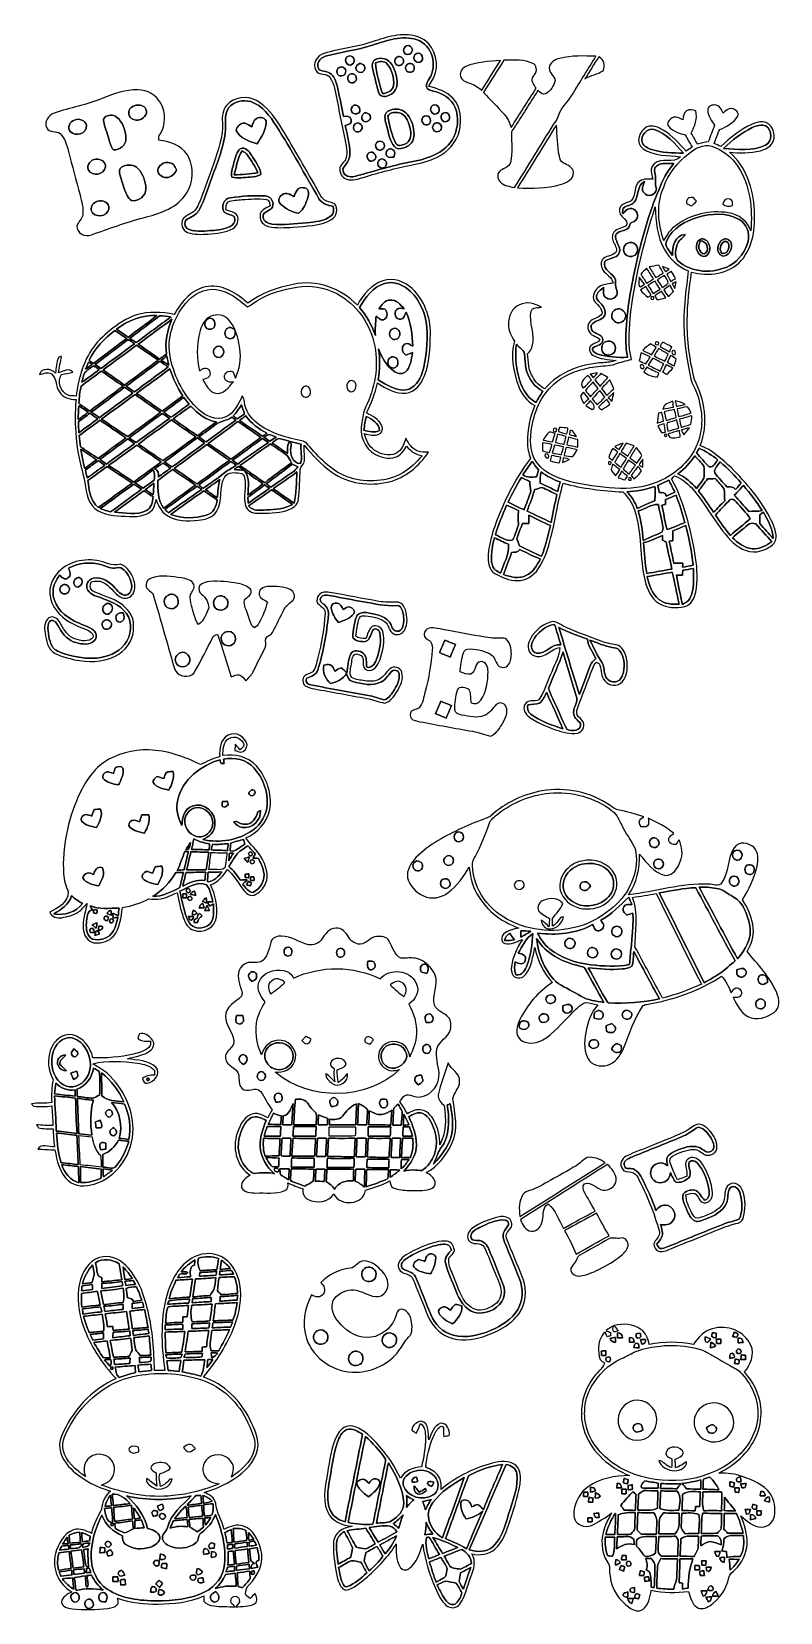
# Model space of a CAD drawing. Header units: centimetres. Extents: x -9.7 to 9.7, y -20.5 to 20.6.
import ezdxf

# ---------------------------------------------------------------- set-up
doc = ezdxf.new("R2010")
doc.units = ezdxf.units.CM
doc.header["$MEASUREMENT"] = 0
doc.layers.add('Camada 1', color=7, linetype='Continuous')

msp = doc.modelspace()

# ---------------------------------------------------------------- linework, layer by layer
at = {"layer": 'Camada 1'}
for points, knots in [([(-0.80892, 20.35703), (-0.44272, 20.47627), (-0.03245, 20.59798), (0.34325, 20.44841), (0.34325, 20.44841), (0.69708, 20.30941), (0.85548, 19.87761), (0.75742, 19.52589), (0.75742, 19.52589), (0.72707, 19.39642), (0.64311, 19.29058), (0.58313, 19.17453), (0.58313, 19.17453), (0.81173, 19.11138), (1.0555, 19.044), (1.21708, 18.85738), (1.21708, 18.85738), (1.4238, 18.63442), (1.44709, 18.30317), (1.3843, 18.01918), (1.3843, 18.01918), (1.31092, 17.71332), (1.07631, 17.47096), (0.80115, 17.33126), (0.80115, 17.33126), (0.59831, 17.22578), (0.37287, 17.17604), (0.15098, 17.12877), (0.15098, 17.12877), (-0.27586, 17.04763), (-0.69568, 16.93545), (-1.11019, 16.80669), (-1.11019, 16.80669), (-1.2513, 16.77175), (-1.40017, 16.70826), (-1.54552, 16.75588), (-1.54552, 16.75588), (-1.67286, 16.79575), (-1.75401, 16.93615), (-1.72861, 17.06633), (-1.72861, 17.06633), (-1.69403, 17.15593), (-1.59914, 17.20744), (-1.57056, 17.29987), (-1.57056, 17.29987), (-1.51729, 17.46673), (-1.57127, 17.64064), (-1.59807, 17.80716), (-1.59807, 17.80716), (-1.69016, 18.24707), (-1.77729, 18.68804), (-1.87006, 19.12796), (-1.87006, 19.12796), (-1.89089, 19.22322), (-1.9258, 19.31599), (-1.97838, 19.39854), (-1.97838, 19.39854), (-2.0634, 19.52907), (-2.27929, 19.44652), (-2.35055, 19.59222), (-2.35055, 19.59222), (-2.4585, 19.76437), (-2.3181, 19.97886), (-2.14171, 20.03036), (-2.14171, 20.03036), (-1.7032, 20.1616), (-1.2393, 20.19617), (-0.80892, 20.35703)], [0, 0, 0, 0, 0.05555556, 0.05555556, 0.05555556, 0.05555556, 0.11111111, 0.11111111, 0.11111111, 0.11111111, 0.16666667, 0.16666667, 0.16666667, 0.16666667, 0.22222222, 0.22222222, 0.22222222, 0.22222222, 0.27777778, 0.27777778, 0.27777778, 0.27777778, 0.33333333, 0.33333333, 0.33333333, 0.33333333, 0.38888889, 0.38888889, 0.38888889, 0.38888889, 0.44444444, 0.44444444, 0.44444444, 0.44444444, 0.5, 0.5, 0.5, 0.5, 0.55555556, 0.55555556, 0.55555556, 0.55555556, 0.61111111, 0.61111111, 0.61111111, 0.61111111, 0.66666667, 0.66666667, 0.66666667, 0.66666667, 0.72222222, 0.72222222, 0.72222222, 0.72222222, 0.77777778, 0.77777778, 0.77777778, 0.77777778, 0.83333333, 0.83333333, 0.83333333, 0.83333333, 0.88888889, 0.88888889, 0.88888889, 0.88888889, 1, 1, 1, 1]), ([(-0.88089, 20.24486), (-0.88089, 20.24486), (-0.88089, 20.24486), (-0.88089, 20.24486), (-0.88089, 20.24486), (-1.27952, 20.11257), (-1.70144, 20.0727), (-2.10397, 19.95663), (-2.10397, 19.95663), (-2.2493, 19.91818), (-2.36819, 19.74567), (-2.26554, 19.60774), (-2.26554, 19.60774), (-2.16746, 19.55729), (-2.04045, 19.57387), (-1.95579, 19.49484), (-1.95579, 19.49484), (-1.85313, 19.3929), (-1.8101, 19.24826), (-1.7794, 19.11067), (-1.7794, 19.11067), (-1.73036, 18.86973), (-1.68168, 18.62878), (-1.633, 18.38783), (-1.633, 18.38783), (-1.55928, 18.39877), (-1.44215, 18.41146), (-1.43474, 18.30775), (-1.43474, 18.30775), (-1.40723, 18.20967), (-1.51165, 18.17017), (-1.58715, 18.15394), (-1.58715, 18.15394), (-1.54481, 17.9712), (-1.50777, 17.78705), (-1.47742, 17.6022), (-1.47742, 17.6022), (-1.4612, 17.45191), (-1.45167, 17.27588), (-1.56104, 17.15593), (-1.56104, 17.15593), (-1.59702, 17.10196), (-1.67357, 17.05151), (-1.64499, 16.97813), (-1.64499, 16.97813), (-1.62312, 16.84443), (-1.46332, 16.79328), (-1.34691, 16.83066), (-1.34691, 16.83066), (-0.89887, 16.94602), (-0.45895, 17.09525), (-0.00387, 17.18168), (-0.00387, 17.18168), (0.33867, 17.248), (0.69814, 17.31997), (0.9779, 17.54293), (0.9779, 17.54293), (1.29892, 17.78952), (1.42098, 18.25237), (1.26894, 18.62596), (1.26894, 18.62596), (1.17403, 18.85809), (0.93802, 19.00449), (0.69885, 19.05035), (0.69885, 19.05035), (0.63217, 19.06728), (0.53374, 19.07645), (0.52704, 19.16324), (0.52704, 19.16324), (0.49812, 19.2419), (0.56479, 19.30646), (0.59831, 19.37066), (0.59831, 19.37066), (0.81915, 19.70933), (0.67768, 20.25297), (0.27869, 20.38597), (0.27869, 20.38597), (-0.10865, 20.51261), (-0.51187, 20.36621), (-0.88089, 20.24486)], [0, 0, 0, 0, 0.04761905, 0.04761905, 0.04761905, 0.04761905, 0.0952381, 0.0952381, 0.0952381, 0.0952381, 0.14285714, 0.14285714, 0.14285714, 0.14285714, 0.19047619, 0.19047619, 0.19047619, 0.19047619, 0.23809524, 0.23809524, 0.23809524, 0.23809524, 0.28571429, 0.28571429, 0.28571429, 0.28571429, 0.33333333, 0.33333333, 0.33333333, 0.33333333, 0.38095238, 0.38095238, 0.38095238, 0.38095238, 0.42857143, 0.42857143, 0.42857143, 0.42857143, 0.47619048, 0.47619048, 0.47619048, 0.47619048, 0.52380952, 0.52380952, 0.52380952, 0.52380952, 0.57142857, 0.57142857, 0.57142857, 0.57142857, 0.61904762, 0.61904762, 0.61904762, 0.61904762, 0.66666667, 0.66666667, 0.66666667, 0.66666667, 0.71428571, 0.71428571, 0.71428571, 0.71428571, 0.76190476, 0.76190476, 0.76190476, 0.76190476, 0.80952381, 0.80952381, 0.80952381, 0.80952381, 0.85714286, 0.85714286, 0.85714286, 0.85714286, 0.9047619, 0.9047619, 0.9047619, 0.9047619, 1, 1, 1, 1]), ([(-0.0247, 20.21204), (0.05856, 20.28189), (0.19861, 20.17747), (0.14746, 20.07904), (0.14746, 20.07904), (0.13334, 20.00249), (0.04197, 19.99543), (-0.01905, 20.01414), (-0.01905, 20.01414), (-0.08183, 20.05576), (-0.08819, 20.17253), (-0.0247, 20.21204)], [0, 0, 0, 0, 0.25, 0.25, 0.25, 0.25, 0.5, 0.5, 0.5, 0.5, 1, 1, 1, 1]), ([(-1.50354, 19.95628), (-1.37829, 20.00778), (-1.28905, 19.81446), (-1.40582, 19.74919), (-1.40582, 19.74919), (-1.53916, 19.65007), (-1.66546, 19.91147), (-1.50354, 19.95628)], [0, 0, 0, 0, 0.33333333, 0.33333333, 0.33333333, 0.33333333, 1, 1, 1, 1]), ([(-1.25482, 19.74638), (-1.16557, 19.82082), (-1.02481, 19.68146), (-1.09643, 19.5901), (-1.09643, 19.5901), (-1.13171, 19.5072), (-1.26118, 19.51284), (-1.29433, 19.59433), (-1.29433, 19.59433), (-1.32715, 19.64372), (-1.30493, 19.71886), (-1.25482, 19.74638)], [0, 0, 0, 0, 0.25, 0.25, 0.25, 0.25, 0.5, 0.5, 0.5, 0.5, 1, 1, 1, 1]), ([(-0.76234, 19.88608), (-0.64347, 19.933), (-0.50236, 19.8889), (-0.4205, 19.79365), (-0.4205, 19.79365), (-0.30161, 19.65677), (-0.25646, 19.47262), (-0.23847, 19.29623), (-0.23847, 19.29623), (-0.22859, 19.15865), (-0.29209, 19.0066), (-0.42474, 18.95016), (-0.42474, 18.95016), (-0.51752, 18.9043), (-0.67697, 18.87573), (-0.71402, 19.00519), (-0.71402, 19.00519), (-0.78351, 19.21792), (-0.82832, 19.43876), (-0.87877, 19.65642), (-0.87877, 19.65642), (-0.90664, 19.74885), (-0.86395, 19.86455), (-0.76234, 19.88608)], [0, 0, 0, 0, 0.14285714, 0.14285714, 0.14285714, 0.14285714, 0.28571429, 0.28571429, 0.28571429, 0.28571429, 0.42857143, 0.42857143, 0.42857143, 0.42857143, 0.57142857, 0.57142857, 0.57142857, 0.57142857, 0.71428571, 0.71428571, 0.71428571, 0.71428571, 1, 1, 1, 1]), ([(-0.80081, 19.78236), (-0.80081, 19.78236), (-0.80081, 19.78236), (-0.80081, 19.78236), (-0.80081, 19.78236), (-0.78705, 19.51036), (-0.69249, 19.2479), (-0.6223, 18.98649), (-0.6223, 18.98649), (-0.496, 18.99108), (-0.3443, 19.05917), (-0.32985, 19.19993), (-0.32985, 19.19993), (-0.31467, 19.39431), (-0.36335, 19.60597), (-0.496, 19.75308), (-0.496, 19.75308), (-0.5736, 19.84374), (-0.70414, 19.82998), (-0.80081, 19.78236)], [0, 0, 0, 0, 0.16666667, 0.16666667, 0.16666667, 0.16666667, 0.33333333, 0.33333333, 0.33333333, 0.33333333, 0.5, 0.5, 0.5, 0.5, 0.66666667, 0.66666667, 0.66666667, 0.66666667, 1, 1, 1, 1]), ([(-0.26492, 19.91465), (-0.2099, 19.98415), (-0.07902, 19.94429), (-0.07725, 19.85468), (-0.07725, 19.85468), (-0.03951, 19.73967), (-0.22331, 19.65995), (-0.27798, 19.76861), (-0.27798, 19.76861), (-0.31891, 19.81129), (-0.30656, 19.87761), (-0.26492, 19.91465)], [0, 0, 0, 0, 0.25, 0.25, 0.25, 0.25, 0.5, 0.5, 0.5, 0.5, 1, 1, 1, 1]), ([(0.0201, 19.74074), (0.08254, 19.80953), (0.22825, 19.74885), (0.20672, 19.65007), (0.20672, 19.65007), (0.22542, 19.53119), (0.02786, 19.49802), (-0.00776, 19.60527), (-0.00776, 19.60527), (-0.03703, 19.65078), (-0.0134, 19.7051), (0.0201, 19.74074)], [0, 0, 0, 0, 0.25, 0.25, 0.25, 0.25, 0.5, 0.5, 0.5, 0.5, 1, 1, 1, 1]), ([(0.26282, 20.02508), (0.40534, 20.08998), (0.49072, 19.86385), (0.35277, 19.80388), (0.35277, 19.80388), (0.2159, 19.75872), (0.13404, 19.96263), (0.26282, 20.02508)], [0, 0, 0, 0, 0.33333333, 0.33333333, 0.33333333, 0.33333333, 1, 1, 1, 1]), ([(1.54834, 19.68958), (1.83091, 19.81588), (2.14911, 19.8187), (2.45215, 19.84798), (2.45215, 19.84798), (2.29059, 19.58904), (2.12124, 19.33504), (1.9632, 19.07398), (1.9632, 19.07398), (1.87184, 19.15336), (1.76812, 19.21792), (1.6524, 19.25496), (1.6524, 19.25496), (1.5568, 19.29129), (1.4238, 19.32304), (1.41076, 19.44511), (1.41076, 19.44511), (1.38148, 19.55058), (1.45026, 19.65325), (1.54834, 19.68958)], [0, 0, 0, 0, 0.16666667, 0.16666667, 0.16666667, 0.16666667, 0.33333333, 0.33333333, 0.33333333, 0.33333333, 0.5, 0.5, 0.5, 0.5, 0.66666667, 0.66666667, 0.66666667, 0.66666667, 1, 1, 1, 1]), ([(2.53787, 19.85327), (2.79681, 19.84762), (3.07798, 19.88643), (3.31505, 19.75838), (3.31505, 19.75838), (3.42618, 19.6857), (3.3842, 19.52554), (3.31152, 19.43946), (3.31152, 19.43946), (3.21627, 19.33468), (3.32281, 19.21756), (3.37855, 19.12338), (3.37855, 19.12338), (3.15736, 18.78647), (2.94428, 18.44428), (2.72625, 18.10526), (2.72625, 18.10526), (2.69098, 18.23295), (2.63136, 18.35396), (2.54141, 18.45168), (2.54141, 18.45168), (2.36889, 18.64606), (2.18651, 18.83127), (2.00589, 19.01825), (2.00589, 19.01825), (2.18369, 19.29623), (2.36185, 19.57422), (2.53787, 19.85327)], [0, 0, 0, 0, 0.125, 0.125, 0.125, 0.125, 0.25, 0.25, 0.25, 0.25, 0.375, 0.375, 0.375, 0.375, 0.5, 0.5, 0.5, 0.5, 0.625, 0.625, 0.625, 0.625, 0.75, 0.75, 0.75, 0.75, 1, 1, 1, 1]), ([(3.99167, 19.9016), (4.29718, 19.98415), (4.61785, 19.96439), (4.93077, 19.95557), (4.93077, 19.95557), (4.72722, 19.62467), (4.52332, 19.29411), (4.31906, 18.96392), (4.31906, 18.96392), (4.20616, 18.77377), (4.02731, 18.62349), (3.95781, 18.40864), (3.95781, 18.40864), (3.93452, 18.32327), (3.88338, 18.25166), (3.83222, 18.18145), (3.83222, 18.18145), (3.48967, 17.63818), (3.15948, 17.08714), (2.81515, 16.54492), (2.81515, 16.54492), (2.68357, 16.56856), (2.53646, 16.59043), (2.43804, 16.68992), (2.43804, 16.68992), (2.36044, 16.76717), (2.35549, 16.91957), (2.4518, 16.98342), (2.4518, 16.98342), (2.53965, 17.04763), (2.67334, 17.07268), (2.70615, 17.19121), (2.70615, 17.19121), (2.77247, 17.44098), (2.73507, 17.70168), (2.73402, 17.95638), (2.73402, 17.95638), (2.73049, 18.00824), (2.77529, 18.04493), (2.79681, 18.08797), (2.79681, 18.08797), (3.00708, 18.41252), (3.21344, 18.7399), (3.42123, 19.06622), (3.42123, 19.06622), (3.48226, 19.02953), (3.54224, 18.93534), (3.62196, 18.97979), (3.62196, 18.97979), (3.7486, 19.05175), (3.84104, 19.18687), (3.87244, 19.32834), (3.87244, 19.32834), (3.85163, 19.45004), (3.71086, 19.51884), (3.71581, 19.64972), (3.71581, 19.64972), (3.72004, 19.79648), (3.86891, 19.86738), (3.99167, 19.9016)], [0, 0, 0, 0, 0.0625, 0.0625, 0.0625, 0.0625, 0.125, 0.125, 0.125, 0.125, 0.1875, 0.1875, 0.1875, 0.1875, 0.25, 0.25, 0.25, 0.25, 0.3125, 0.3125, 0.3125, 0.3125, 0.375, 0.375, 0.375, 0.375, 0.4375, 0.4375, 0.4375, 0.4375, 0.5, 0.5, 0.5, 0.5, 0.5625, 0.5625, 0.5625, 0.5625, 0.625, 0.625, 0.625, 0.625, 0.6875, 0.6875, 0.6875, 0.6875, 0.75, 0.75, 0.75, 0.75, 0.8125, 0.8125, 0.8125, 0.8125, 0.875, 0.875, 0.875, 0.875, 1, 1, 1, 1]), ([(4.64572, 19.37278), (4.77343, 19.55905), (4.88456, 19.75555), (5.00591, 19.9457), (5.00591, 19.9457), (5.13715, 19.87726), (5.19007, 19.71181), (5.1188, 19.58128), (5.1188, 19.58128), (4.97662, 19.48144), (4.79071, 19.47121), (4.64572, 19.37278)], [0, 0, 0, 0, 0.25, 0.25, 0.25, 0.25, 0.5, 0.5, 0.5, 0.5, 1, 1, 1, 1]), ([(-1.74449, 19.66559), (-1.66404, 19.70758), (-1.5568, 19.63949), (-1.57973, 19.546), (-1.57973, 19.546), (-1.58362, 19.43064), (-1.76776, 19.40983), (-1.79846, 19.51848), (-1.79846, 19.51848), (-1.82279, 19.56822), (-1.7967, 19.64689), (-1.74449, 19.66559)], [0, 0, 0, 0, 0.25, 0.25, 0.25, 0.25, 0.5, 0.5, 0.5, 0.5, 1, 1, 1, 1]), ([(-1.43333, 19.49802), (-1.28905, 19.53224), (-1.2393, 19.29588), (-1.3857, 19.26907), (-1.3857, 19.26907), (-1.53105, 19.2285), (-1.57973, 19.47262), (-1.43333, 19.49802)], [0, 0, 0, 0, 0.33333333, 0.33333333, 0.33333333, 0.33333333, 1, 1, 1, 1]), ([(-7.89023, 18.8662), (-7.60201, 18.98261), (-7.29967, 19.09797), (-6.98287, 19.07962), (-6.98287, 19.07962), (-6.74158, 19.08104), (-6.49781, 18.94981), (-6.38457, 18.7332), (-6.38457, 18.7332), (-6.25403, 18.48731), (-6.2484, 18.17017), (-6.40396, 17.9338), (-6.40396, 17.9338), (-6.4396, 17.88829), (-6.43502, 17.83079), (-6.43678, 17.77646), (-6.43678, 17.77646), (-6.16162, 17.73802), (-5.86458, 17.64911), (-5.7023, 17.40464), (-5.7023, 17.40464), (-5.49839, 17.07656), (-5.5312, 16.62077), (-5.76896, 16.31809), (-5.76896, 16.31809), (-6.02368, 15.98436), (-6.44418, 15.857), (-6.83331, 15.75717), (-6.83331, 15.75717), (-7.2958, 15.64216), (-7.73888, 15.46612), (-8.18973, 15.31479), (-8.18973, 15.31479), (-8.35377, 15.24353), (-8.58096, 15.35641), (-8.56756, 15.54973), (-8.56756, 15.54973), (-8.52981, 15.65274), (-8.42539, 15.72436), (-8.41551, 15.83901), (-8.41551, 15.83901), (-8.39505, 16.01294), (-8.44409, 16.18438), (-8.48677, 16.35089), (-8.48677, 16.35089), (-8.58731, 16.72872), (-8.68856, 17.10655), (-8.7898, 17.48401), (-8.7898, 17.48401), (-8.83602, 17.64594), (-8.872, 17.82833), (-9.00571, 17.94369), (-9.00571, 17.94369), (-9.10624, 18.03223), (-9.28793, 17.95462), (-9.35319, 18.09255), (-9.35319, 18.09255), (-9.43468, 18.24743), (-9.31333, 18.42417), (-9.16269, 18.47497), (-9.16269, 18.47497), (-8.7443, 18.62349), (-8.29945, 18.69015), (-7.89023, 18.8662)], [0, 0, 0, 0, 0.05882353, 0.05882353, 0.05882353, 0.05882353, 0.11764706, 0.11764706, 0.11764706, 0.11764706, 0.17647059, 0.17647059, 0.17647059, 0.17647059, 0.23529412, 0.23529412, 0.23529412, 0.23529412, 0.29411765, 0.29411765, 0.29411765, 0.29411765, 0.35294118, 0.35294118, 0.35294118, 0.35294118, 0.41176471, 0.41176471, 0.41176471, 0.41176471, 0.47058824, 0.47058824, 0.47058824, 0.47058824, 0.52941176, 0.52941176, 0.52941176, 0.52941176, 0.58823529, 0.58823529, 0.58823529, 0.58823529, 0.64705882, 0.64705882, 0.64705882, 0.64705882, 0.70588235, 0.70588235, 0.70588235, 0.70588235, 0.76470588, 0.76470588, 0.76470588, 0.76470588, 0.82352941, 0.82352941, 0.82352941, 0.82352941, 0.88235294, 0.88235294, 0.88235294, 0.88235294, 1, 1, 1, 1]), ([(-4.6743, 18.67923), (-4.48697, 18.90182), (-4.12996, 18.94169), (-3.88231, 18.80058), (-3.88231, 18.80058), (-3.62795, 18.64995), (-3.4491, 18.40301), (-3.2886, 18.16099), (-3.2886, 18.16099), (-2.96791, 17.63112), (-2.65677, 17.09561), (-2.35091, 16.55726), (-2.35091, 16.55726), (-2.29093, 16.45355), (-2.24437, 16.34031), (-2.16534, 16.24858), (-2.16534, 16.24858), (-2.08808, 16.16709), (-1.96639, 16.16886), (-1.86972, 16.12265), (-1.86972, 16.12265), (-1.75894, 15.99882), (-1.8034, 15.78574), (-1.94768, 15.70743), (-1.94768, 15.70743), (-2.24542, 15.53033), (-2.60667, 15.54797), (-2.9397, 15.51092), (-2.9397, 15.51092), (-3.15524, 15.50281), (-3.37714, 15.47671), (-3.5881, 15.53174), (-3.5881, 15.53174), (-3.71157, 15.5582), (-3.81635, 15.67179), (-3.8033, 15.80268), (-3.8033, 15.80268), (-3.81494, 15.95508), (-3.64137, 16.00059), (-3.54047, 16.06867), (-3.54047, 16.06867), (-3.55847, 16.13076), (-3.55917, 16.22142), (-3.6396, 16.23447), (-3.6396, 16.23447), (-3.8481, 16.26551), (-4.06082, 16.24083), (-4.27002, 16.22742), (-4.27002, 16.22742), (-4.38925, 16.20978), (-4.51908, 16.2246), (-4.62915, 16.16674), (-4.62915, 16.16674), (-4.70712, 16.13146), (-4.681, 16.03198), (-4.69123, 15.96354), (-4.69123, 15.96354), (-4.59281, 15.91662), (-4.46369, 15.91344), (-4.39596, 15.81714), (-4.39596, 15.81714), (-4.34657, 15.69544), (-4.38962, 15.54514), (-4.50532, 15.47812), (-4.50532, 15.47812), (-4.699, 15.36206), (-4.93323, 15.35253), (-5.15196, 15.33102), (-5.15196, 15.33102), (-5.33188, 15.32536), (-5.51992, 15.30949), (-5.691, 15.37616), (-5.691, 15.37616), (-5.82365, 15.42626), (-5.88256, 15.60089), (-5.81166, 15.72259), (-5.81166, 15.72259), (-5.75734, 15.80409), (-5.65714, 15.83054), (-5.57847, 15.88099), (-5.57847, 15.88099), (-5.46099, 15.9459), (-5.41725, 16.08172), (-5.36468, 16.19637), (-5.36468, 16.19637), (-5.2451, 16.51282), (-5.13115, 16.83173), (-5.0165, 17.14994), (-5.0165, 17.14994), (-4.89725, 17.5013), (-4.75862, 17.8622), (-4.78472, 18.23966), (-4.78472, 18.23966), (-4.79636, 18.39207), (-4.77414, 18.55752), (-4.6743, 18.67923)], [0, 0, 0, 0, 0.04, 0.04, 0.04, 0.04, 0.08, 0.08, 0.08, 0.08, 0.12, 0.12, 0.12, 0.12, 0.16, 0.16, 0.16, 0.16, 0.2, 0.2, 0.2, 0.2, 0.24, 0.24, 0.24, 0.24, 0.28, 0.28, 0.28, 0.28, 0.32, 0.32, 0.32, 0.32, 0.36, 0.36, 0.36, 0.36, 0.4, 0.4, 0.4, 0.4, 0.44, 0.44, 0.44, 0.44, 0.48, 0.48, 0.48, 0.48, 0.52, 0.52, 0.52, 0.52, 0.56, 0.56, 0.56, 0.56, 0.6, 0.6, 0.6, 0.6, 0.64, 0.64, 0.64, 0.64, 0.68, 0.68, 0.68, 0.68, 0.72, 0.72, 0.72, 0.72, 0.76, 0.76, 0.76, 0.76, 0.8, 0.8, 0.8, 0.8, 0.84, 0.84, 0.84, 0.84, 0.88, 0.88, 0.88, 0.88, 0.92, 0.92, 0.92, 0.92, 1, 1, 1, 1]), ([(-7.03896, 18.68134), (-7.03896, 18.68134), (-7.03896, 18.68134), (-7.03896, 18.68134), (-7.03896, 18.68134), (-7.12857, 18.65806), (-7.22806, 18.58962), (-7.21924, 18.48555), (-7.21924, 18.48555), (-7.23053, 18.36278), (-7.09507, 18.28587), (-6.9857, 18.29858), (-6.9857, 18.29858), (-6.8527, 18.30175), (-6.70806, 18.44216), (-6.77579, 18.57833), (-6.77579, 18.57833), (-6.82059, 18.68099), (-6.9409, 18.69757), (-7.03896, 18.68134)], [0, 0, 0, 0, 0.16666667, 0.16666667, 0.16666667, 0.16666667, 0.33333333, 0.33333333, 0.33333333, 0.33333333, 0.5, 0.5, 0.5, 0.5, 0.66666667, 0.66666667, 0.66666667, 0.66666667, 1, 1, 1, 1]), ([(-4.6168, 18.62242), (-4.6168, 18.62242), (-4.6168, 18.62242), (-4.6168, 18.62242), (-4.6168, 18.62242), (-4.7565, 18.42698), (-4.67571, 18.17828), (-4.70782, 17.95744), (-4.70782, 17.95744), (-4.76566, 17.53763), (-4.93606, 17.1457), (-5.0733, 16.74777), (-5.0733, 16.74777), (-5.16924, 16.49377), (-5.24686, 16.23165), (-5.36999, 15.98894), (-5.36999, 15.98894), (-5.41408, 15.89651), (-5.49416, 15.82666), (-5.58587, 15.78292), (-5.58587, 15.78292), (-5.64515, 15.74587), (-5.7291, 15.7286), (-5.75451, 15.65521), (-5.75451, 15.65521), (-5.77708, 15.57126), (-5.73439, 15.46789), (-5.64444, 15.44742), (-5.64444, 15.44742), (-5.43947, 15.38252), (-5.2204, 15.40862), (-5.01015, 15.42837), (-5.01015, 15.42837), (-4.84328, 15.44425), (-4.66724, 15.46718), (-4.52649, 15.56561), (-4.52649, 15.56561), (-4.45593, 15.61817), (-4.44394, 15.71589), (-4.47852, 15.79279), (-4.47852, 15.79279), (-4.55999, 15.84113), (-4.66195, 15.84289), (-4.73816, 15.9011), (-4.73816, 15.9011), (-4.83164, 16.03728), (-4.74698, 16.26305), (-4.57164, 16.27752), (-4.57164, 16.27752), (-4.27389, 16.31809), (-3.9705, 16.34172), (-3.6703, 16.32267), (-3.6703, 16.32267), (-3.54965, 16.31984), (-3.45369, 16.20943), (-3.46745, 16.08983), (-3.46745, 16.08983), (-3.46357, 15.92155), (-3.75214, 15.94872), (-3.72356, 15.77057), (-3.72356, 15.77057), (-3.71086, 15.6531), (-3.58775, 15.60724), (-3.48684, 15.59348), (-3.48684, 15.59348), (-3.19051, 15.55537), (-2.89312, 15.60688), (-2.59715, 15.62169), (-2.59715, 15.62169), (-2.37559, 15.65168), (-2.12831, 15.66192), (-1.94944, 15.8122), (-1.94944, 15.8122), (-1.87537, 15.87041), (-1.89971, 15.96813), (-1.89934, 16.04962), (-1.89934, 16.04962), (-2.03482, 16.08842), (-2.19251, 16.11629), (-2.27224, 16.24717), (-2.27224, 16.24717), (-2.63102, 16.88394), (-2.99402, 17.51858), (-3.37609, 18.14195), (-3.37609, 18.14195), (-3.54929, 18.39488), (-3.73839, 18.67852), (-4.04529, 18.77765), (-4.04529, 18.77765), (-4.2411, 18.8288), (-4.48592, 18.78753), (-4.6168, 18.62242)], [0, 0, 0, 0, 0.04166667, 0.04166667, 0.04166667, 0.04166667, 0.08333333, 0.08333333, 0.08333333, 0.08333333, 0.125, 0.125, 0.125, 0.125, 0.16666667, 0.16666667, 0.16666667, 0.16666667, 0.20833333, 0.20833333, 0.20833333, 0.20833333, 0.25, 0.25, 0.25, 0.25, 0.29166667, 0.29166667, 0.29166667, 0.29166667, 0.33333333, 0.33333333, 0.33333333, 0.33333333, 0.375, 0.375, 0.375, 0.375, 0.41666667, 0.41666667, 0.41666667, 0.41666667, 0.45833333, 0.45833333, 0.45833333, 0.45833333, 0.5, 0.5, 0.5, 0.5, 0.54166667, 0.54166667, 0.54166667, 0.54166667, 0.58333333, 0.58333333, 0.58333333, 0.58333333, 0.625, 0.625, 0.625, 0.625, 0.66666667, 0.66666667, 0.66666667, 0.66666667, 0.70833333, 0.70833333, 0.70833333, 0.70833333, 0.75, 0.75, 0.75, 0.75, 0.79166667, 0.79166667, 0.79166667, 0.79166667, 0.83333333, 0.83333333, 0.83333333, 0.83333333, 0.875, 0.875, 0.875, 0.875, 0.91666667, 0.91666667, 0.91666667, 0.91666667, 1, 1, 1, 1]), ([(-1.36065, 18.68134), (-1.27987, 18.70498), (-1.19627, 18.64676), (-1.20509, 18.55927), (-1.20509, 18.55927), (-1.20015, 18.4464), (-1.37371, 18.41641), (-1.41922, 18.51413), (-1.41922, 18.51413), (-1.45873, 18.57374), (-1.4171, 18.65065), (-1.36065, 18.68134)], [0, 0, 0, 0, 0.25, 0.25, 0.25, 0.25, 0.5, 0.5, 0.5, 0.5, 1, 1, 1, 1]), ([(-0.37076, 18.56809), (-0.22825, 18.60655), (-0.06314, 18.56245), (0.02786, 18.44286), (0.02786, 18.44286), (0.14181, 18.29611), (0.20038, 18.10807), (0.20038, 17.92323), (0.20038, 17.92323), (0.20284, 17.79975), (0.14111, 17.67063), (0.0268, 17.61525), (0.0268, 17.61525), (-0.07549, 17.56445), (-0.22014, 17.50765), (-0.3108, 17.6096), (-0.3108, 17.6096), (-0.41875, 17.7359), (-0.44662, 17.907), (-0.49072, 18.06186), (-0.49072, 18.06186), (-0.51611, 18.18463), (-0.5715, 18.30775), (-0.55068, 18.4351), (-0.55068, 18.4351), (-0.53233, 18.51695), (-0.44238, 18.54799), (-0.37076, 18.56809)], [0, 0, 0, 0, 0.125, 0.125, 0.125, 0.125, 0.25, 0.25, 0.25, 0.25, 0.375, 0.375, 0.375, 0.375, 0.5, 0.5, 0.5, 0.5, 0.625, 0.625, 0.625, 0.625, 0.75, 0.75, 0.75, 0.75, 1, 1, 1, 1]), ([(-0.37606, 18.48272), (-0.37606, 18.48272), (-0.37606, 18.48272), (-0.37606, 18.48272), (-0.37606, 18.48272), (-0.43568, 18.46509), (-0.50165, 18.41853), (-0.47166, 18.34832), (-0.47166, 18.34832), (-0.42121, 18.12466), (-0.38347, 17.88971), (-0.26811, 17.68827), (-0.26811, 17.68827), (-0.21802, 17.59691), (-0.10865, 17.64665), (-0.03422, 17.67346), (-0.03422, 17.67346), (0.10054, 17.72849), (0.13757, 17.89465), (0.11324, 18.02482), (0.11324, 18.02482), (0.08325, 18.17404), (0.03562, 18.33386), (-0.08325, 18.43722), (-0.08325, 18.43722), (-0.16262, 18.50813), (-0.27834, 18.50531), (-0.37606, 18.48272)], [0, 0, 0, 0, 0.125, 0.125, 0.125, 0.125, 0.25, 0.25, 0.25, 0.25, 0.375, 0.375, 0.375, 0.375, 0.5, 0.5, 0.5, 0.5, 0.625, 0.625, 0.625, 0.625, 0.75, 0.75, 0.75, 0.75, 1, 1, 1, 1]), ([(0.68932, 18.68064), (0.82444, 18.75225), (0.93486, 18.52682), (0.79304, 18.4665), (0.79304, 18.4665), (0.6618, 18.40123), (0.56479, 18.61326), (0.68932, 18.68064)], [0, 0, 0, 0, 0.33333333, 0.33333333, 0.33333333, 0.33333333, 1, 1, 1, 1]), ([(0.96697, 18.47673), (1.09502, 18.55505), (1.19909, 18.32609), (1.06715, 18.26577), (1.06715, 18.26577), (0.9398, 18.19239), (0.82727, 18.41816), (0.96697, 18.47673)], [0, 0, 0, 0, 0.33333333, 0.33333333, 0.33333333, 0.33333333, 1, 1, 1, 1]), ([(7.83907, 18.55294), (7.82849, 18.66829), (7.97207, 18.70498), (8.06167, 18.68557), (8.06167, 18.68557), (8.15974, 18.66229), (8.19962, 18.56176), (8.23736, 18.47956), (8.23736, 18.47956), (8.30615, 18.52894), (8.37211, 18.60585), (8.4642, 18.59985), (8.4642, 18.59985), (8.55239, 18.57798), (8.66563, 18.50565), (8.62541, 18.39877), (8.62541, 18.39877), (8.52311, 18.22414), (8.33191, 18.13207), (8.15516, 18.04987), (8.15516, 18.04987), (8.09378, 17.93487), (8.05744, 17.80857), (8.00664, 17.68897), (8.00664, 17.68897), (8.06591, 17.66322), (8.12517, 17.63606), (8.18444, 17.60889), (8.18444, 17.60889), (8.42186, 17.83432), (8.68045, 18.04704), (8.98065, 18.18322), (8.98065, 18.18322), (9.12318, 18.2446), (9.30627, 18.29505), (9.43926, 18.18604), (9.43926, 18.18604), (9.56062, 18.0668), (9.61319, 17.86043), (9.52712, 17.70661), (9.52712, 17.70661), (9.45868, 17.59373), (9.33167, 17.53411), (9.20925, 17.49953), (9.20925, 17.49953), (8.94679, 17.4318), (8.67233, 17.4392), (8.40458, 17.46249), (8.40458, 17.46249), (8.84555, 17.09278), (9.02475, 16.50541), (9.05403, 15.94838), (9.05403, 15.94838), (9.0812, 15.4947), (9.02299, 14.99622), (8.71185, 14.64133), (8.71185, 14.64133), (8.38799, 14.29208), (7.85883, 14.22505), (7.41574, 14.33971), (7.41574, 14.33971), (7.36635, 13.92378), (7.30637, 13.50785), (7.30815, 13.08805), (7.30815, 13.08805), (7.29791, 12.57087), (7.37446, 12.05476), (7.49477, 11.55311), (7.49477, 11.55311), (7.75757, 11.02713), (7.87223, 10.39318), (7.64433, 9.83368), (7.64433, 9.83368), (7.95619, 9.71373), (8.20666, 9.48337), (8.4462, 9.25794), (8.4462, 9.25794), (8.85506, 8.84766), (9.24136, 8.39998), (9.50029, 7.87752), (9.50029, 7.87752), (9.57967, 7.69902), (9.67809, 7.47888), (9.57226, 7.29085), (9.57226, 7.29085), (9.45656, 7.1695), (9.28899, 7.10388), (9.12705, 7.07107), (9.12705, 7.07107), (8.85789, 7.02909), (8.6113, 7.18819), (8.43104, 7.37234), (8.43104, 7.37234), (8.04121, 7.78333), (7.80097, 8.30862), (7.42244, 8.72842), (7.42244, 8.72842), (7.30108, 8.86566), (7.14974, 8.97607), (6.97934, 9.0438), (6.97934, 9.0438), (6.95254, 9.01911), (6.92643, 8.99371), (6.90138, 8.96761), (6.90138, 8.96761), (7.09259, 8.62788), (7.21325, 8.25464), (7.31979, 7.88105), (7.31979, 7.88105), (7.40445, 7.56214), (7.48135, 7.24041), (7.52333, 6.91268), (7.52333, 6.91268), (7.57202, 6.61916), (7.58401, 6.31506), (7.52756, 6.02156), (7.52756, 6.02156), (7.49477, 5.86493), (7.40974, 5.68783), (7.24181, 5.64444), (7.24181, 5.64444), (7.01993, 5.59717), (6.77192, 5.60599), (6.57365, 5.72593), (6.57365, 5.72593), (6.36869, 5.85082), (6.26674, 6.084), (6.2103, 6.30765), (6.2103, 6.30765), (6.06178, 6.91549), (6.13445, 7.56072), (5.93195, 8.15763), (5.93195, 8.15763), (5.87304, 8.33578), (5.7665, 8.49453), (5.63245, 8.62471), (5.63245, 8.62471), (5.11069, 8.65504), (4.58576, 8.70795), (4.08305, 8.85648), (4.08305, 8.85648), (3.94404, 8.3947), (3.88301, 7.91491), (3.76307, 7.44855), (3.76307, 7.44855), (3.6904, 7.16104), (3.60186, 6.86964), (3.43181, 6.62305), (3.43181, 6.62305), (3.31223, 6.44701), (3.1108, 6.3126), (2.89243, 6.31966), (2.89243, 6.31966), (2.68216, 6.31331), (2.4825, 6.40009), (2.30399, 6.50346), (2.30399, 6.50346), (2.22603, 6.54402), (2.18193, 6.62515), (2.15511, 6.70524), (2.15511, 6.70524), (2.09761, 6.90245), (2.13642, 7.11129), (2.17735, 7.30778), (2.17735, 7.30778), (2.28528, 7.76181), (2.47015, 8.19361), (2.67864, 8.60954), (2.67864, 8.60954), (2.83951, 8.91822), (3.00813, 9.2269), (3.23391, 9.49359), (3.23391, 9.49359), (3.18452, 9.6273), (3.14501, 9.76736), (3.14854, 9.91164), (3.14854, 9.91164), (3.14783, 10.24078), (3.21451, 10.57027), (3.34115, 10.87402), (3.34115, 10.87402), (3.14042, 10.98232), (2.98626, 11.16858), (2.91606, 11.38555), (2.91606, 11.38555), (2.78306, 11.75349), (2.70262, 12.1673), (2.81269, 12.55077), (2.81269, 12.55077), (2.73085, 12.68024), (2.65535, 12.82453), (2.66064, 12.98222), (2.66064, 12.98222), (2.65253, 13.18542), (2.74708, 13.41049), (2.94393, 13.49339), (2.94393, 13.49339), (3.12878, 13.58582), (3.34644, 13.5329), (3.51437, 13.42883), (3.51437, 13.42883), (3.41877, 13.41895), (3.28153, 13.4433), (3.24379, 13.32618), (3.24379, 13.32618), (3.17994, 13.02278), (3.3729, 12.71587), (3.27518, 12.41389), (3.27518, 12.41389), (3.2579, 12.33557), (3.20852, 12.27208), (3.15207, 12.21705), (3.15207, 12.21705), (3.17887, 12.01384), (3.16971, 11.79371), (3.28682, 11.61556), (3.28682, 11.61556), (3.35314, 11.48009), (3.47027, 11.38132), (3.59938, 11.30793), (3.59938, 11.30793), (3.97544, 11.74997), (4.55648, 11.95916), (5.12444, 11.98597), (5.12444, 11.98597), (5.23662, 11.98809), (5.3474, 12.00996), (5.45465, 12.04277), (5.45465, 12.04277), (5.25003, 12.07381), (5.0299, 12.07523), (4.84752, 12.18494), (4.84752, 12.18494), (4.75368, 12.23997), (4.72722, 12.39837), (4.8327, 12.45481), (4.8327, 12.45481), (4.89937, 12.50491), (5.02072, 12.49891), (5.03624, 12.59699), (5.03624, 12.59699), (4.94312, 12.67777), (4.78437, 12.69012), (4.74203, 12.82099), (4.74203, 12.82099), (4.70712, 12.89402), (4.71204, 12.98609), (4.76956, 13.04643), (4.76956, 13.04643), (4.84823, 13.13038), (4.96922, 13.15014), (5.05919, 13.21858), (5.05919, 13.21858), (5.11915, 13.2595), (5.08282, 13.33076), (5.06236, 13.38333), (5.06236, 13.38333), (5.01156, 13.49622), (4.87009, 13.55442), (4.85985, 13.68742), (4.85985, 13.68742), (4.86974, 13.81266), (4.94665, 13.93295), (5.06165, 13.98658), (5.06165, 13.98658), (5.16078, 14.0342), (5.27332, 14.0342), (5.37986, 14.05607), (5.37986, 14.05607), (5.35834, 14.21518), (5.19465, 14.27514), (5.11174, 14.39545), (5.11174, 14.39545), (5.07223, 14.47587), (5.04754, 14.57501), (5.09198, 14.65897), (5.09198, 14.65897), (5.17313, 14.7775), (5.34387, 14.75139), (5.44054, 14.84559), (5.44054, 14.84559), (5.50367, 14.92849), (5.43136, 15.02339), (5.39996, 15.10347), (5.39996, 15.10347), (5.35586, 15.1892), (5.33505, 15.29855), (5.39715, 15.38181), (5.39715, 15.38181), (5.47582, 15.48482), (5.61974, 15.48236), (5.72169, 15.55009), (5.72169, 15.55009), (5.7866, 15.65486), (5.65996, 15.7293), (5.60422, 15.80161), (5.60422, 15.80161), (5.52908, 15.86052), (5.52662, 15.9706), (5.57072, 16.04891), (5.57072, 16.04891), (5.63667, 16.13993), (5.75944, 16.14275), (5.85011, 16.19603), (5.85011, 16.19603), (5.97923, 16.34172), (5.90727, 16.5922), (6.078, 16.71143), (6.078, 16.71143), (6.17536, 16.77352), (6.29813, 16.76682), (6.40927, 16.76082), (6.40927, 16.76082), (6.38174, 16.89029), (6.32249, 17.05645), (6.4463, 17.15628), (6.4463, 17.15628), (6.63327, 17.34784), (6.95678, 17.14323), (7.13493, 17.34537), (7.13493, 17.34537), (6.80614, 17.37747), (6.44031, 17.35454), (6.15667, 17.55281), (6.15667, 17.55281), (5.94713, 17.69533), (6.05542, 18.028), (6.26039, 18.11725), (6.26039, 18.11725), (6.40115, 18.18322), (6.5553, 18.10807), (6.67948, 18.03893), (6.67948, 18.03893), (6.9102, 17.89253), (7.10106, 17.69286), (7.27638, 17.48508), (7.27638, 17.48508), (7.32861, 17.52106), (7.38152, 17.55668), (7.43408, 17.59302), (7.43408, 17.59302), (7.37376, 17.6985), (7.31448, 17.80504), (7.25557, 17.91123), (7.25557, 17.91123), (7.08306, 17.96133), (6.85658, 18.01247), (6.79202, 18.20368), (6.79202, 18.20368), (6.81107, 18.26718), (6.86047, 18.31586), (6.91232, 18.35432), (6.91232, 18.35432), (7.0058, 18.40582), (7.1053, 18.34727), (7.19067, 18.3074), (7.19067, 18.3074), (7.21218, 18.38642), (7.2143, 18.48801), (7.29051, 18.5367), (7.29051, 18.5367), (7.36282, 18.58751), (7.45101, 18.55187), (7.52897, 18.53741), (7.52897, 18.53741), (7.58472, 18.33597), (7.49652, 18.13736), (7.41291, 17.95779), (7.41291, 17.95779), (7.4669, 17.8622), (7.52016, 17.76623), (7.57414, 17.67028), (7.57414, 17.67028), (7.66585, 17.69638), (7.75864, 17.71791), (7.85318, 17.73307), (7.85318, 17.73307), (7.90751, 17.8756), (7.96254, 18.01847), (8.01758, 18.16099), (8.01758, 18.16099), (7.94032, 18.28094), (7.84577, 18.40476), (7.83907, 18.55294)], [0, 0, 0, 0, 0.01030928, 0.01030928, 0.01030928, 0.01030928, 0.02061856, 0.02061856, 0.02061856, 0.02061856, 0.03092784, 0.03092784, 0.03092784, 0.03092784, 0.04123711, 0.04123711, 0.04123711, 0.04123711, 0.05154639, 0.05154639, 0.05154639, 0.05154639, 0.06185567, 0.06185567, 0.06185567, 0.06185567, 0.07216495, 0.07216495, 0.07216495, 0.07216495, 0.08247423, 0.08247423, 0.08247423, 0.08247423, 0.09278351, 0.09278351, 0.09278351, 0.09278351, 0.10309278, 0.10309278, 0.10309278, 0.10309278, 0.11340206, 0.11340206, 0.11340206, 0.11340206, 0.12371134, 0.12371134, 0.12371134, 0.12371134, 0.13402062, 0.13402062, 0.13402062, 0.13402062, 0.1443299, 0.1443299, 0.1443299, 0.1443299, 0.15463918, 0.15463918, 0.15463918, 0.15463918, 0.16494845, 0.16494845, 0.16494845, 0.16494845, 0.17525773, 0.17525773, 0.17525773, 0.17525773, 0.18556701, 0.18556701, 0.18556701, 0.18556701, 0.19587629, 0.19587629, 0.19587629, 0.19587629, 0.20618557, 0.20618557, 0.20618557, 0.20618557, 0.21649485, 0.21649485, 0.21649485, 0.21649485, 0.22680412, 0.22680412, 0.22680412, 0.22680412, 0.2371134, 0.2371134, 0.2371134, 0.2371134, 0.24742268, 0.24742268, 0.24742268, 0.24742268, 0.25773196, 0.25773196, 0.25773196, 0.25773196, 0.26804124, 0.26804124, 0.26804124, 0.26804124, 0.27835052, 0.27835052, 0.27835052, 0.27835052, 0.28865979, 0.28865979, 0.28865979, 0.28865979, 0.29896907, 0.29896907, 0.29896907, 0.29896907, 0.30927835, 0.30927835, 0.30927835, 0.30927835, 0.31958763, 0.31958763, 0.31958763, 0.31958763, 0.32989691, 0.32989691, 0.32989691, 0.32989691, 0.34020619, 0.34020619, 0.34020619, 0.34020619, 0.35051546, 0.35051546, 0.35051546, 0.35051546, 0.36082474, 0.36082474, 0.36082474, 0.36082474, 0.37113402, 0.37113402, 0.37113402, 0.37113402, 0.3814433, 0.3814433, 0.3814433, 0.3814433, 0.39175258, 0.39175258, 0.39175258, 0.39175258, 0.40206186, 0.40206186, 0.40206186, 0.40206186, 0.41237113, 0.41237113, 0.41237113, 0.41237113, 0.42268041, 0.42268041, 0.42268041, 0.42268041, 0.43298969, 0.43298969, 0.43298969, 0.43298969, 0.44329897, 0.44329897, 0.44329897, 0.44329897, 0.45360825, 0.45360825, 0.45360825, 0.45360825, 0.46391753, 0.46391753, 0.46391753, 0.46391753, 0.4742268, 0.4742268, 0.4742268, 0.4742268, 0.48453608, 0.48453608, 0.48453608, 0.48453608, 0.49484536, 0.49484536, 0.49484536, 0.49484536, 0.50515464, 0.50515464, 0.50515464, 0.50515464, 0.51546392, 0.51546392, 0.51546392, 0.51546392, 0.5257732, 0.5257732, 0.5257732, 0.5257732, 0.53608247, 0.53608247, 0.53608247, 0.53608247, 0.54639175, 0.54639175, 0.54639175, 0.54639175, 0.55670103, 0.55670103, 0.55670103, 0.55670103, 0.56701031, 0.56701031, 0.56701031, 0.56701031, 0.57731959, 0.57731959, 0.57731959, 0.57731959, 0.58762887, 0.58762887, 0.58762887, 0.58762887, 0.59793814, 0.59793814, 0.59793814, 0.59793814, 0.60824742, 0.60824742, 0.60824742, 0.60824742, 0.6185567, 0.6185567, 0.6185567, 0.6185567, 0.62886598, 0.62886598, 0.62886598, 0.62886598, 0.63917526, 0.63917526, 0.63917526, 0.63917526, 0.64948454, 0.64948454, 0.64948454, 0.64948454, 0.65979381, 0.65979381, 0.65979381, 0.65979381, 0.67010309, 0.67010309, 0.67010309, 0.67010309, 0.68041237, 0.68041237, 0.68041237, 0.68041237, 0.69072165, 0.69072165, 0.69072165, 0.69072165, 0.70103093, 0.70103093, 0.70103093, 0.70103093, 0.71134021, 0.71134021, 0.71134021, 0.71134021, 0.72164948, 0.72164948, 0.72164948, 0.72164948, 0.73195876, 0.73195876, 0.73195876, 0.73195876, 0.74226804, 0.74226804, 0.74226804, 0.74226804, 0.75257732, 0.75257732, 0.75257732, 0.75257732, 0.7628866, 0.7628866, 0.7628866, 0.7628866, 0.77319588, 0.77319588, 0.77319588, 0.77319588, 0.78350515, 0.78350515, 0.78350515, 0.78350515, 0.79381443, 0.79381443, 0.79381443, 0.79381443, 0.80412371, 0.80412371, 0.80412371, 0.80412371, 0.81443299, 0.81443299, 0.81443299, 0.81443299, 0.82474227, 0.82474227, 0.82474227, 0.82474227, 0.83505155, 0.83505155, 0.83505155, 0.83505155, 0.84536082, 0.84536082, 0.84536082, 0.84536082, 0.8556701, 0.8556701, 0.8556701, 0.8556701, 0.86597938, 0.86597938, 0.86597938, 0.86597938, 0.87628866, 0.87628866, 0.87628866, 0.87628866, 0.88659794, 0.88659794, 0.88659794, 0.88659794, 0.89690722, 0.89690722, 0.89690722, 0.89690722, 0.90721649, 0.90721649, 0.90721649, 0.90721649, 0.91752577, 0.91752577, 0.91752577, 0.91752577, 0.92783505, 0.92783505, 0.92783505, 0.92783505, 0.93814433, 0.93814433, 0.93814433, 0.93814433, 0.94845361, 0.94845361, 0.94845361, 0.94845361, 0.95876289, 0.95876289, 0.95876289, 0.95876289, 0.96907216, 0.96907216, 0.96907216, 0.96907216, 0.97938144, 0.97938144, 0.97938144, 0.97938144, 1, 1, 1, 1]), ([(-8.62859, 18.29858), (-8.62859, 18.29858), (-8.62859, 18.29858), (-8.62859, 18.29858), (-8.62859, 18.29858), (-8.75136, 18.26471), (-8.82967, 18.10526), (-8.74254, 17.99942), (-8.74254, 17.99942), (-8.60883, 17.84456), (-8.29839, 17.94862), (-8.31638, 18.16452), (-8.31638, 18.16452), (-8.35342, 18.29223), (-8.51111, 18.34868), (-8.62859, 18.29858)], [0, 0, 0, 0, 0.2, 0.2, 0.2, 0.2, 0.4, 0.4, 0.4, 0.4, 0.6, 0.6, 0.6, 0.6, 1, 1, 1, 1]), ([(-7.78016, 18.4037), (-7.78016, 18.4037), (-7.78016, 18.4037), (-7.78016, 18.4037), (-7.78016, 18.4037), (-7.83519, 18.38818), (-7.88811, 18.33879), (-7.87541, 18.27705), (-7.87541, 18.27705), (-7.84436, 18.11725), (-7.78191, 17.96556), (-7.73923, 17.80857), (-7.73923, 17.80857), (-7.70643, 17.7105), (-7.6909, 17.59902), (-7.61434, 17.52317), (-7.61434, 17.52317), (-7.45172, 17.51329), (-7.28802, 17.64383), (-7.29192, 17.81386), (-7.29192, 17.81386), (-7.29791, 17.99342), (-7.354, 18.17828), (-7.47077, 18.31728), (-7.47077, 18.31728), (-7.54345, 18.40653), (-7.6715, 18.45415), (-7.78016, 18.4037)], [0, 0, 0, 0, 0.125, 0.125, 0.125, 0.125, 0.25, 0.25, 0.25, 0.25, 0.375, 0.375, 0.375, 0.375, 0.5, 0.5, 0.5, 0.5, 0.625, 0.625, 0.625, 0.625, 0.75, 0.75, 0.75, 0.75, 1, 1, 1, 1]), ([(-3.89854, 18.33774), (-3.81175, 18.39736), (-3.63502, 18.35996), (-3.64455, 18.23154), (-3.64455, 18.23154), (-3.65512, 18.0287), (-3.76624, 17.8449), (-3.88231, 17.68333), (-3.88231, 17.68333), (-4.08869, 17.73907), (-4.32964, 17.82162), (-4.4263, 18.03011), (-4.4263, 18.03011), (-4.41184, 18.13701), (-4.30705, 18.21956), (-4.20088, 18.21744), (-4.20088, 18.21744), (-4.13419, 18.19909), (-4.07811, 18.15641), (-4.01954, 18.12113), (-4.01954, 18.12113), (-3.99026, 18.19839), (-3.97262, 18.28905), (-3.89854, 18.33774)], [0, 0, 0, 0, 0.14285714, 0.14285714, 0.14285714, 0.14285714, 0.28571429, 0.28571429, 0.28571429, 0.28571429, 0.42857143, 0.42857143, 0.42857143, 0.42857143, 0.57142857, 0.57142857, 0.57142857, 0.57142857, 0.71428571, 0.71428571, 0.71428571, 0.71428571, 1, 1, 1, 1]), ([(-1.32785, 18.19945), (-1.23718, 18.28341), (-1.08691, 18.13313), (-1.17052, 18.04105), (-1.17052, 18.04105), (-1.19661, 17.98072), (-1.27353, 17.99131), (-1.32574, 18.00119), (-1.32574, 18.00119), (-1.391, 18.04423), (-1.39452, 18.15641), (-1.32785, 18.19945)], [0, 0, 0, 0, 0.25, 0.25, 0.25, 0.25, 0.5, 0.5, 0.5, 0.5, 1, 1, 1, 1]), ([(-1.08549, 18.48308), (-1.02693, 18.4912), (-0.9599, 18.46862), (-0.93732, 18.409), (-0.93732, 18.409), (-0.89181, 18.3074), (-1.0414, 18.19592), (-1.12077, 18.28129), (-1.12077, 18.28129), (-1.19203, 18.33315), (-1.16204, 18.45133), (-1.08549, 18.48308)], [0, 0, 0, 0, 0.25, 0.25, 0.25, 0.25, 0.5, 0.5, 0.5, 0.5, 1, 1, 1, 1]), ([(0.47449, 18.397), (0.61911, 18.46756), (0.70167, 18.21885), (0.55491, 18.1744), (0.55491, 18.1744), (0.41909, 18.1303), (0.34113, 18.34938), (0.47449, 18.397)], [0, 0, 0, 0, 0.33333333, 0.33333333, 0.33333333, 0.33333333, 1, 1, 1, 1]), ([(0.71895, 18.19063), (0.79128, 18.27141), (0.92709, 18.2005), (0.91369, 18.09891), (0.91369, 18.09891), (0.92321, 17.99272), (0.75706, 17.94968), (0.70979, 18.03964), (0.70979, 18.03964), (0.66781, 18.08551), (0.68367, 18.14653), (0.71895, 18.19063)], [0, 0, 0, 0, 0.25, 0.25, 0.25, 0.25, 0.5, 0.5, 0.5, 0.5, 1, 1, 1, 1]), ([(2.89348, 16.5354), (3.23003, 17.07938), (3.56588, 17.62371), (3.90384, 18.16699), (3.90384, 18.16699), (3.92677, 17.89711), (3.9243, 17.62337), (3.98073, 17.35701), (3.98073, 17.35701), (3.99979, 17.28998), (4.01637, 17.20532), (4.08939, 17.1764), (4.08939, 17.1764), (4.19169, 17.11924), (4.3434, 17.07515), (4.34622, 16.93298), (4.34622, 16.93298), (4.35715, 16.75024), (4.15854, 16.66733), (4.01355, 16.62253), (4.01355, 16.62253), (3.65019, 16.52587), (3.26707, 16.51141), (2.89348, 16.5354)], [0, 0, 0, 0, 0.14285714, 0.14285714, 0.14285714, 0.14285714, 0.28571429, 0.28571429, 0.28571429, 0.28571429, 0.42857143, 0.42857143, 0.42857143, 0.42857143, 0.57142857, 0.57142857, 0.57142857, 0.57142857, 0.71428571, 0.71428571, 0.71428571, 0.71428571, 1, 1, 1, 1]), ([(6.13127, 17.71579), (6.13127, 17.71579), (6.13127, 17.71579), (6.13127, 17.71579), (6.13127, 17.71579), (6.17326, 17.61278), (6.28227, 17.5655), (6.38033, 17.53093), (6.38033, 17.53093), (6.64739, 17.44238), (6.93242, 17.4385), (7.21113, 17.44062), (7.21113, 17.44062), (6.98816, 17.67662), (6.76768, 17.9518), (6.44525, 18.04987), (6.44525, 18.04987), (6.25369, 18.10667), (6.09564, 17.89007), (6.13127, 17.71579)], [0, 0, 0, 0, 0.16666667, 0.16666667, 0.16666667, 0.16666667, 0.33333333, 0.33333333, 0.33333333, 0.33333333, 0.5, 0.5, 0.5, 0.5, 0.66666667, 0.66666667, 0.66666667, 0.66666667, 1, 1, 1, 1]), ([(8.99512, 18.09996), (8.99512, 18.09996), (8.99512, 18.09996), (8.99512, 18.09996), (8.99512, 18.09996), (8.71714, 17.96626), (8.47548, 17.77012), (8.25112, 17.56127), (8.25112, 17.56127), (8.61306, 17.52988), (9.00499, 17.47872), (9.34332, 17.64383), (9.34332, 17.64383), (9.53664, 17.73413), (9.52005, 18.03611), (9.3546, 18.14371), (9.3546, 18.14371), (9.23571, 18.19063), (9.10554, 18.15041), (8.99512, 18.09996)], [0, 0, 0, 0, 0.16666667, 0.16666667, 0.16666667, 0.16666667, 0.33333333, 0.33333333, 0.33333333, 0.33333333, 0.5, 0.5, 0.5, 0.5, 0.66666667, 0.66666667, 0.66666667, 0.66666667, 1, 1, 1, 1]), ([(-0.72918, 17.7366), (-0.66428, 17.77929), (-0.56339, 17.71685), (-0.57043, 17.63994), (-0.57043, 17.63994), (-0.55386, 17.54822), (-0.69074, 17.46778), (-0.75706, 17.54399), (-0.75706, 17.54399), (-0.82444, 17.58984), (-0.80997, 17.71368), (-0.72918, 17.7366)], [0, 0, 0, 0, 0.25, 0.25, 0.25, 0.25, 0.5, 0.5, 0.5, 0.5, 1, 1, 1, 1]), ([(7.34306, 17.42334), (7.34306, 17.42334), (7.34306, 17.42334), (7.34306, 17.42334), (7.34306, 17.42334), (7.0545, 17.20074), (6.81601, 16.90158), (6.69466, 16.55585), (6.69466, 16.55585), (6.49746, 16.11453), (6.54826, 15.60124), (6.6989, 15.15392), (6.6989, 15.15392), (6.7705, 15.31231), (6.87563, 15.45695), (7.01781, 15.55925), (7.01781, 15.55925), (7.39951, 15.84818), (7.90397, 15.96002), (8.37494, 15.88769), (8.37494, 15.88769), (8.63669, 15.8443), (8.88293, 15.67461), (8.96231, 15.4125), (8.96231, 15.4125), (9.00358, 15.98507), (8.95349, 16.60136), (8.62612, 17.09102), (8.62612, 17.09102), (8.46771, 17.33832), (8.22077, 17.51824), (7.94737, 17.6163), (7.94737, 17.6163), (7.72688, 17.68439), (7.50817, 17.55951), (7.34306, 17.42334)], [0, 0, 0, 0, 0.1, 0.1, 0.1, 0.1, 0.2, 0.2, 0.2, 0.2, 0.3, 0.3, 0.3, 0.3, 0.4, 0.4, 0.4, 0.4, 0.5, 0.5, 0.5, 0.5, 0.6, 0.6, 0.6, 0.6, 0.7, 0.7, 0.7, 0.7, 0.8, 0.8, 0.8, 0.8, 1, 1, 1, 1]), ([(-8.06979, 17.27764), (-8.06979, 17.27764), (-8.06979, 17.27764), (-8.06979, 17.27764), (-8.06979, 17.27764), (-8.20384, 17.2727), (-8.33472, 17.12877), (-8.2691, 16.99542), (-8.2691, 16.99542), (-8.16821, 16.81726), (-7.85566, 16.87653), (-7.82425, 17.0769), (-7.82425, 17.0769), (-7.80873, 17.20814), (-7.9516, 17.29563), (-8.06979, 17.27764)], [0, 0, 0, 0, 0.2, 0.2, 0.2, 0.2, 0.4, 0.4, 0.4, 0.4, 0.6, 0.6, 0.6, 0.6, 1, 1, 1, 1]), ([(-4.31765, 17.55034), (-4.18923, 17.61207), (-4.09117, 17.47872), (-4.02978, 17.38558), (-4.02978, 17.38558), (-3.93452, 17.22543), (-3.79552, 17.07515), (-3.78142, 16.88112), (-3.78142, 16.88112), (-3.86715, 16.83737), (-3.96168, 16.81868), (-4.05694, 16.81514), (-4.05694, 16.81514), (-4.2171, 16.80738), (-4.37868, 16.77882), (-4.53777, 16.80809), (-4.53777, 16.80809), (-4.57234, 16.95802), (-4.5032, 17.10054), (-4.46829, 17.24307), (-4.46829, 17.24307), (-4.43688, 17.35208), (-4.40972, 17.47485), (-4.31765, 17.55034)], [0, 0, 0, 0, 0.14285714, 0.14285714, 0.14285714, 0.14285714, 0.28571429, 0.28571429, 0.28571429, 0.28571429, 0.42857143, 0.42857143, 0.42857143, 0.42857143, 0.57142857, 0.57142857, 0.57142857, 0.57142857, 0.71428571, 0.71428571, 0.71428571, 0.71428571, 1, 1, 1, 1]), ([(-4.47604, 16.87195), (-4.47604, 16.87195), (-4.47604, 16.87195), (-4.47604, 16.87195), (-4.47604, 16.87195), (-4.26931, 16.87829), (-4.06293, 16.89522), (-3.85797, 16.9231), (-3.85797, 16.9231), (-3.93206, 17.08679), (-4.02943, 17.23884), (-4.13208, 17.38629), (-4.13208, 17.38629), (-4.16418, 17.43816), (-4.21886, 17.46778), (-4.26931, 17.49848), (-4.26931, 17.49848), (-4.38891, 17.31044), (-4.42207, 17.08467), (-4.47604, 16.87195)], [0, 0, 0, 0, 0.16666667, 0.16666667, 0.16666667, 0.16666667, 0.33333333, 0.33333333, 0.33333333, 0.33333333, 0.5, 0.5, 0.5, 0.5, 0.66666667, 0.66666667, 0.66666667, 0.66666667, 1, 1, 1, 1]), ([(-0.97048, 17.44627), (-0.84313, 17.52847), (-0.7172, 17.31644), (-0.85266, 17.24518), (-0.85266, 17.24518), (-0.98212, 17.16299), (-1.08937, 17.38029), (-0.97048, 17.44627)], [0, 0, 0, 0, 0.33333333, 0.33333333, 0.33333333, 0.33333333, 1, 1, 1, 1]), ([(-0.66111, 17.28011), (-0.55562, 17.31468), (-0.4579, 17.16651), (-0.54397, 17.08925), (-0.54397, 17.08925), (-0.59972, 17.00954), (-0.73659, 17.05821), (-0.73766, 17.15099), (-0.73766, 17.15099), (-0.7514, 17.20849), (-0.71508, 17.26177), (-0.66111, 17.28011)], [0, 0, 0, 0, 0.25, 0.25, 0.25, 0.25, 0.5, 0.5, 0.5, 0.5, 1, 1, 1, 1]), ([(-0.51257, 17.37783), (-0.57185, 17.46603), (-0.44944, 17.60044), (-0.36018, 17.53551), (-0.36018, 17.53551), (-0.27552, 17.49813), (-0.30232, 17.40322), (-0.32066, 17.33408), (-0.32066, 17.33408), (-0.38522, 17.3302), (-0.48012, 17.2988), (-0.51257, 17.37783)], [0, 0, 0, 0, 0.25, 0.25, 0.25, 0.25, 0.5, 0.5, 0.5, 0.5, 1, 1, 1, 1]), ([(-7.35612, 17.09773), (-7.35612, 17.09773), (-7.35612, 17.09773), (-7.35612, 17.09773), (-7.35612, 17.09773), (-7.4235, 17.07161), (-7.48276, 17.01411), (-7.4623, 16.93579), (-7.4623, 16.93579), (-7.42914, 16.7841), (-7.37763, 16.637), (-7.32613, 16.49059), (-7.32613, 16.49059), (-7.2831, 16.38652), (-7.24641, 16.26517), (-7.14445, 16.20307), (-7.14445, 16.20307), (-6.96419, 16.17309), (-6.7698, 16.32338), (-6.77121, 16.51105), (-6.77121, 16.51105), (-6.78039, 16.70296), (-6.84635, 16.90122), (-6.98217, 17.04092), (-6.98217, 17.04092), (-7.07743, 17.14005), (-7.23477, 17.14358), (-7.35612, 17.09773)], [0, 0, 0, 0, 0.125, 0.125, 0.125, 0.125, 0.25, 0.25, 0.25, 0.25, 0.375, 0.375, 0.375, 0.375, 0.5, 0.5, 0.5, 0.5, 0.625, 0.625, 0.625, 0.625, 0.75, 0.75, 0.75, 0.75, 1, 1, 1, 1]), ([(-6.44243, 17.05574), (-6.44243, 17.05574), (-6.44243, 17.05574), (-6.44243, 17.05574), (-6.44243, 17.05574), (-6.51581, 16.9298), (-6.36658, 16.79434), (-6.24134, 16.80457), (-6.24134, 16.80457), (-6.11504, 16.79751), (-6.02226, 16.89522), (-5.97817, 17.00388), (-5.97817, 17.00388), (-5.99968, 17.04692), (-6.01698, 17.09278), (-6.04626, 17.13123), (-6.04626, 17.13123), (-6.1595, 17.23777), (-6.38104, 17.20497), (-6.44243, 17.05574)], [0, 0, 0, 0, 0.16666667, 0.16666667, 0.16666667, 0.16666667, 0.33333333, 0.33333333, 0.33333333, 0.33333333, 0.5, 0.5, 0.5, 0.5, 0.66666667, 0.66666667, 0.66666667, 0.66666667, 1, 1, 1, 1]), ([(6.5927, 17.14923), (6.5927, 17.14923), (6.5927, 17.14923), (6.5927, 17.14923), (6.5927, 17.14923), (6.50521, 17.12453), (6.43502, 17.03634), (6.46219, 16.94321), (6.46219, 16.94321), (6.49922, 16.79927), (6.46219, 16.65075), (6.50346, 16.50823), (6.50346, 16.50823), (6.50416, 16.34666), (6.26533, 16.2754), (6.17819, 16.41016), (6.17819, 16.41016), (6.10059, 16.49589), (6.16408, 16.60983), (6.19972, 16.69837), (6.19972, 16.69837), (5.9817, 16.59854), (6.06178, 16.31879), (5.92666, 16.15863), (5.92666, 16.15863), (5.85223, 16.07219), (5.72169, 16.08349), (5.6402, 16.00764), (5.6402, 16.00764), (5.62926, 15.95861), (5.62539, 15.90851), (5.62856, 15.85771), (5.62856, 15.85771), (5.68819, 15.9071), (5.73193, 15.99917), (5.82117, 15.99318), (5.82117, 15.99318), (5.95029, 16.01399), (6.06178, 15.85806), (6.00216, 15.74306), (6.00216, 15.74306), (5.97217, 15.67144), (5.89633, 15.64252), (5.82894, 15.61817), (5.82894, 15.61817), (5.80884, 15.55433), (5.79049, 15.47213), (5.7157, 15.45201), (5.7157, 15.45201), (5.62926, 15.40792), (5.51427, 15.40509), (5.45394, 15.32149), (5.45394, 15.32149), (5.39925, 15.15533), (5.59505, 15.0248), (5.54248, 14.85935), (5.54248, 14.85935), (5.50121, 14.72282), (5.34353, 14.70977), (5.23168, 14.66355), (5.23168, 14.66355), (5.1756, 14.6498), (5.13997, 14.59229), (5.15513, 14.5362), (5.15513, 14.5362), (5.16113, 14.33195), (5.46805, 14.29243), (5.44264, 14.07795), (5.44264, 14.07795), (5.42607, 13.99011), (5.46064, 13.90896), (5.48252, 13.82571), (5.48252, 13.82571), (5.50157, 13.68777), (5.31671, 13.58758), (5.207, 13.67084), (5.207, 13.67084), (5.09975, 13.72199), (5.12304, 13.85181), (5.13749, 13.94636), (5.13749, 13.94636), (5.06095, 13.88286), (4.95828, 13.8236), (4.94841, 13.71388), (4.94841, 13.71388), (4.93006, 13.6412), (5.00027, 13.59217), (5.04189, 13.54384), (5.04189, 13.54384), (5.12797, 13.4634), (5.20312, 13.34099), (5.16183, 13.21964), (5.16183, 13.21964), (5.09164, 13.07853), (4.89866, 13.0877), (4.81117, 12.96599), (4.81117, 12.96599), (4.79424, 12.88908), (4.82106, 12.79771), (4.90114, 12.76879), (4.90114, 12.76879), (4.97592, 12.72046), (5.10611, 12.7007), (5.10857, 12.58992), (5.10857, 12.58992), (5.12762, 12.44494), (4.947, 12.43718), (4.86021, 12.37438), (4.86021, 12.37438), (4.80306, 12.28901), (4.91912, 12.2375), (4.98298, 12.20964), (4.98298, 12.20964), (5.23134, 12.12956), (5.49697, 12.11968), (5.75592, 12.12673), (5.75592, 12.12673), (5.715, 12.32711), (5.70547, 12.53278), (5.71253, 12.73668), (5.71253, 12.73668), (5.73792, 13.36216), (5.85082, 13.97987), (5.98557, 14.58948), (5.98557, 14.58948), (6.13798, 15.23611), (6.30802, 15.88276), (6.57365, 16.49306), (6.57365, 16.49306), (6.65762, 16.74071), (6.79272, 16.96755), (6.95571, 17.17075), (6.95571, 17.17075), (6.83472, 17.16651), (6.71089, 17.18063), (6.5927, 17.14923)], [0, 0, 0, 0, 0.02857143, 0.02857143, 0.02857143, 0.02857143, 0.05714286, 0.05714286, 0.05714286, 0.05714286, 0.08571429, 0.08571429, 0.08571429, 0.08571429, 0.11428571, 0.11428571, 0.11428571, 0.11428571, 0.14285714, 0.14285714, 0.14285714, 0.14285714, 0.17142857, 0.17142857, 0.17142857, 0.17142857, 0.2, 0.2, 0.2, 0.2, 0.22857143, 0.22857143, 0.22857143, 0.22857143, 0.25714286, 0.25714286, 0.25714286, 0.25714286, 0.28571429, 0.28571429, 0.28571429, 0.28571429, 0.31428571, 0.31428571, 0.31428571, 0.31428571, 0.34285714, 0.34285714, 0.34285714, 0.34285714, 0.37142857, 0.37142857, 0.37142857, 0.37142857, 0.4, 0.4, 0.4, 0.4, 0.42857143, 0.42857143, 0.42857143, 0.42857143, 0.45714286, 0.45714286, 0.45714286, 0.45714286, 0.48571429, 0.48571429, 0.48571429, 0.48571429, 0.51428571, 0.51428571, 0.51428571, 0.51428571, 0.54285714, 0.54285714, 0.54285714, 0.54285714, 0.57142857, 0.57142857, 0.57142857, 0.57142857, 0.6, 0.6, 0.6, 0.6, 0.62857143, 0.62857143, 0.62857143, 0.62857143, 0.65714286, 0.65714286, 0.65714286, 0.65714286, 0.68571429, 0.68571429, 0.68571429, 0.68571429, 0.71428571, 0.71428571, 0.71428571, 0.71428571, 0.74285714, 0.74285714, 0.74285714, 0.74285714, 0.77142857, 0.77142857, 0.77142857, 0.77142857, 0.8, 0.8, 0.8, 0.8, 0.82857143, 0.82857143, 0.82857143, 0.82857143, 0.85714286, 0.85714286, 0.85714286, 0.85714286, 0.88571429, 0.88571429, 0.88571429, 0.88571429, 0.91428571, 0.91428571, 0.91428571, 0.91428571, 0.94285714, 0.94285714, 0.94285714, 0.94285714, 1, 1, 1, 1]), ([(-2.91782, 16.30327), (-2.88325, 16.41157), (-2.83069, 16.57103), (-2.68427, 16.53751), (-2.68427, 16.53751), (-2.53894, 16.55409), (-2.5227, 16.38017), (-2.56222, 16.27928), (-2.56222, 16.27928), (-2.61443, 16.13746), (-2.67053, 15.96954), (-2.79293, 15.87887), (-2.79293, 15.87887), (-2.96757, 15.89334), (-3.13372, 15.98859), (-3.26214, 16.10501), (-3.26214, 16.10501), (-3.34751, 16.17238), (-3.32139, 16.30785), (-3.22862, 16.35478), (-3.22862, 16.35478), (-3.12949, 16.44227), (-3.00813, 16.35936), (-2.91782, 16.30327)], [0, 0, 0, 0, 0.14285714, 0.14285714, 0.14285714, 0.14285714, 0.28571429, 0.28571429, 0.28571429, 0.28571429, 0.42857143, 0.42857143, 0.42857143, 0.42857143, 0.57142857, 0.57142857, 0.57142857, 0.57142857, 0.71428571, 0.71428571, 0.71428571, 0.71428571, 1, 1, 1, 1]), ([(-8.02957, 16.18473), (-8.02957, 16.18473), (-8.02957, 16.18473), (-8.02957, 16.18473), (-8.02957, 16.18473), (-8.13188, 16.15828), (-8.21583, 16.0595), (-8.19432, 15.95013), (-8.19432, 15.95013), (-8.13223, 15.73671), (-7.76676, 15.77374), (-7.7364, 15.98859), (-7.7364, 15.98859), (-7.70607, 16.14311), (-7.90363, 16.23624), (-8.02957, 16.18473)], [0, 0, 0, 0, 0.2, 0.2, 0.2, 0.2, 0.4, 0.4, 0.4, 0.4, 0.6, 0.6, 0.6, 0.6, 1, 1, 1, 1]), ([(5.82188, 13.12862), (5.82188, 13.12862), (5.82188, 13.12862), (5.82188, 13.12862), (5.82188, 13.12862), (5.78943, 12.77761), (5.76896, 12.41848), (5.85505, 12.07311), (5.85505, 12.07311), (5.71641, 12.03854), (5.57883, 12.00079), (5.44335, 11.95458), (5.44335, 11.95458), (5.27227, 11.89389), (5.08811, 11.91224), (4.91137, 11.88226), (4.91137, 11.88226), (4.54942, 11.83286), (4.18782, 11.71222), (3.89924, 11.48185), (3.89924, 11.48185), (3.54259, 11.19928), (3.33833, 10.76501), (3.26848, 10.32191), (3.26848, 10.32191), (3.21168, 10.01112), (3.19617, 9.65729), (3.39302, 9.38952), (3.39302, 9.38952), (3.62549, 9.0752), (4.02061, 8.9482), (4.38608, 8.86283), (4.38608, 8.86283), (4.7759, 8.77675), (5.17418, 8.73689), (5.57213, 8.71043), (5.57213, 8.71043), (5.94359, 8.70479), (6.3193, 8.77746), (6.6548, 8.93903), (6.6548, 8.93903), (7.05414, 9.12777), (7.39739, 9.45197), (7.56496, 9.86507), (7.56496, 9.86507), (7.75475, 10.32122), (7.70042, 10.84544), (7.51733, 11.29452), (7.51733, 11.29452), (7.48841, 11.36755), (7.43303, 11.42858), (7.41644, 11.50619), (7.41644, 11.50619), (7.30215, 12.0022), (7.22453, 12.50809), (7.21713, 13.01785), (7.21713, 13.01785), (7.22312, 13.47187), (7.27886, 13.92307), (7.33495, 14.37322), (7.33495, 14.37322), (7.0679, 14.47834), (6.85517, 14.68825), (6.7123, 14.93379), (6.7123, 14.93379), (6.52426, 15.26962), (6.48545, 15.66156), (6.47522, 16.03974), (6.47522, 16.03974), (6.16795, 15.09254), (5.92912, 14.11957), (5.82188, 13.12862)], [0, 0, 0, 0, 0.05263158, 0.05263158, 0.05263158, 0.05263158, 0.10526316, 0.10526316, 0.10526316, 0.10526316, 0.15789474, 0.15789474, 0.15789474, 0.15789474, 0.21052632, 0.21052632, 0.21052632, 0.21052632, 0.26315789, 0.26315789, 0.26315789, 0.26315789, 0.31578947, 0.31578947, 0.31578947, 0.31578947, 0.36842105, 0.36842105, 0.36842105, 0.36842105, 0.42105263, 0.42105263, 0.42105263, 0.42105263, 0.47368421, 0.47368421, 0.47368421, 0.47368421, 0.52631579, 0.52631579, 0.52631579, 0.52631579, 0.57894737, 0.57894737, 0.57894737, 0.57894737, 0.63157895, 0.63157895, 0.63157895, 0.63157895, 0.68421053, 0.68421053, 0.68421053, 0.68421053, 0.73684211, 0.73684211, 0.73684211, 0.73684211, 0.78947368, 0.78947368, 0.78947368, 0.78947368, 0.84210526, 0.84210526, 0.84210526, 0.84210526, 0.89473684, 0.89473684, 0.89473684, 0.89473684, 1, 1, 1, 1]), ([(7.28556, 16.12793), (7.28239, 16.20131), (7.31943, 16.29268), (7.40728, 16.28315), (7.40728, 16.28315), (7.47394, 16.29939), (7.50534, 16.22883), (7.54661, 16.19108), (7.54661, 16.19108), (7.50992, 16.14452), (7.46901, 16.10147), (7.42314, 16.06373), (7.42314, 16.06373), (7.37693, 16.08454), (7.33071, 16.10606), (7.28556, 16.12793)], [0, 0, 0, 0, 0.2, 0.2, 0.2, 0.2, 0.4, 0.4, 0.4, 0.4, 0.6, 0.6, 0.6, 0.6, 1, 1, 1, 1]), ([(8.23348, 16.12159), (8.25534, 16.20307), (8.32309, 16.28315), (8.4148, 16.24117), (8.4148, 16.24117), (8.49911, 16.22601), (8.48606, 16.13993), (8.4843, 16.07467), (8.4843, 16.07467), (8.39294, 16.03903), (8.29944, 16.04044), (8.23348, 16.12159)], [0, 0, 0, 0, 0.25, 0.25, 0.25, 0.25, 0.5, 0.5, 0.5, 0.5, 1, 1, 1, 1]), ([(7.58718, 15.77092), (7.58718, 15.77092), (7.58718, 15.77092), (7.58718, 15.77092), (7.58718, 15.77092), (7.26086, 15.67179), (6.9215, 15.48941), (6.7765, 15.16309), (6.7765, 15.16309), (6.6922, 15.0188), (6.85694, 14.8918), (6.9208, 14.77468), (6.9208, 14.77468), (6.91656, 14.98917), (6.97864, 15.32078), (7.25382, 15.31831), (7.25382, 15.31831), (7.21642, 15.22095), (7.09224, 15.19731), (7.06013, 15.09606), (7.06013, 15.09606), (7.0051, 14.95601), (6.96982, 14.77504), (7.05767, 14.64239), (7.05767, 14.64239), (7.42068, 14.31219), (7.99394, 14.29173), (8.41691, 14.51433), (8.41691, 14.51433), (8.6554, 14.64556), (8.8145, 14.88474), (8.89353, 15.14086), (8.89353, 15.14086), (8.93762, 15.35606), (8.85225, 15.59947), (8.65645, 15.71201), (8.65645, 15.71201), (8.33366, 15.89969), (7.93433, 15.86759), (7.58718, 15.77092)], [0, 0, 0, 0, 0.09090909, 0.09090909, 0.09090909, 0.09090909, 0.18181818, 0.18181818, 0.18181818, 0.18181818, 0.27272727, 0.27272727, 0.27272727, 0.27272727, 0.36363636, 0.36363636, 0.36363636, 0.36363636, 0.45454545, 0.45454545, 0.45454545, 0.45454545, 0.54545455, 0.54545455, 0.54545455, 0.54545455, 0.63636364, 0.63636364, 0.63636364, 0.63636364, 0.72727273, 0.72727273, 0.72727273, 0.72727273, 0.81818182, 0.81818182, 0.81818182, 0.81818182, 1, 1, 1, 1]), ([(7.63939, 15.19342), (7.73148, 15.24353), (7.83802, 15.15886), (7.87118, 15.07207), (7.87118, 15.07207), (7.93433, 14.95565), (7.88246, 14.75457), (7.72971, 14.75104), (7.72971, 14.75104), (7.54097, 14.79091), (7.47041, 15.08794), (7.63939, 15.19342)], [0, 0, 0, 0, 0.25, 0.25, 0.25, 0.25, 0.5, 0.5, 0.5, 0.5, 1, 1, 1, 1]), ([(8.2377, 15.19166), (8.33366, 15.24846), (8.45819, 15.16168), (8.45784, 15.05479), (8.45784, 15.05479), (8.47653, 14.91932), (8.37812, 14.75705), (8.23066, 14.76057), (8.23066, 14.76057), (8.03804, 14.82478), (8.07895, 15.11229), (8.2377, 15.19166)], [0, 0, 0, 0, 0.25, 0.25, 0.25, 0.25, 0.5, 0.5, 0.5, 0.5, 1, 1, 1, 1]), ([(5.76297, 15.09535), (5.90125, 15.17156), (6.07447, 15.00011), (6.00109, 14.86217), (6.00109, 14.86217), (5.95948, 14.73976), (5.7852, 14.70625), (5.7023, 14.80466), (5.7023, 14.80466), (5.6134, 14.88792), (5.64549, 15.0562), (5.76297, 15.09535)], [0, 0, 0, 0, 0.25, 0.25, 0.25, 0.25, 0.5, 0.5, 0.5, 0.5, 1, 1, 1, 1]), ([(7.65352, 15.15251), (7.65352, 15.15251), (7.65352, 15.15251), (7.65352, 15.15251), (7.65352, 15.15251), (7.62282, 15.07559), (7.5826, 14.98564), (7.63269, 14.90698), (7.63269, 14.90698), (7.65457, 14.84559), (7.74946, 14.77856), (7.7978, 14.85018), (7.7978, 14.85018), (7.87964, 14.95954), (7.8045, 15.15744), (7.65352, 15.15251)], [0, 0, 0, 0, 0.2, 0.2, 0.2, 0.2, 0.4, 0.4, 0.4, 0.4, 0.6, 0.6, 0.6, 0.6, 1, 1, 1, 1]), ([(8.26698, 15.13663), (8.26698, 15.13663), (8.26698, 15.13663), (8.26698, 15.13663), (8.26698, 15.13663), (8.16468, 15.07842), (8.12587, 14.91368), (8.21831, 14.82936), (8.21831, 14.82936), (8.40668, 14.7828), (8.47441, 15.19307), (8.26698, 15.13663)], [0, 0, 0, 0, 0.25, 0.25, 0.25, 0.25, 0.5, 0.5, 0.5, 0.5, 1, 1, 1, 1]), ([(6.09917, 14.29066), (6.1482, 14.34253), (6.19831, 14.39333), (6.24945, 14.44342), (6.24945, 14.44342), (6.31119, 14.35135), (6.37187, 14.25856), (6.43254, 14.16579), (6.43254, 14.16579), (6.37151, 14.12875), (6.31048, 14.09206), (6.24945, 14.05501), (6.24945, 14.05501), (6.19972, 14.13403), (6.1482, 14.21165), (6.09917, 14.29066)], [0, 0, 0, 0, 0.2, 0.2, 0.2, 0.2, 0.4, 0.4, 0.4, 0.4, 0.6, 0.6, 0.6, 0.6, 1, 1, 1, 1]), ([(6.31542, 14.47587), (6.39833, 14.49492), (6.48229, 14.50975), (6.56695, 14.51997), (6.56695, 14.51997), (6.60788, 14.45401), (6.64669, 14.38698), (6.68513, 14.31924), (6.68513, 14.31924), (6.61987, 14.27938), (6.55425, 14.23951), (6.48935, 14.19895), (6.48935, 14.19895), (6.43254, 14.29208), (6.37292, 14.3831), (6.31542, 14.47587)], [0, 0, 0, 0, 0.2, 0.2, 0.2, 0.2, 0.4, 0.4, 0.4, 0.4, 0.6, 0.6, 0.6, 0.6, 1, 1, 1, 1]), ([(6.66715, 14.49282), (6.72429, 14.46776), (6.78144, 14.44166), (6.83753, 14.41344), (6.83753, 14.41344), (6.80437, 14.39298), (6.77157, 14.37216), (6.7384, 14.3517), (6.7384, 14.3517), (6.71442, 14.39897), (6.69008, 14.44554), (6.66715, 14.49282)], [0, 0, 0, 0, 0.25, 0.25, 0.25, 0.25, 0.5, 0.5, 0.5, 0.5, 1, 1, 1, 1]), ([(-0.60995, 14.11922), (-0.34008, 14.20883), (-0.04409, 14.10334), (0.15487, 13.91284), (0.15487, 13.91284), (0.46989, 13.61193), (0.63429, 13.16955), (0.62759, 12.73704), (0.62759, 12.73704), (0.6223, 12.36486), (0.60077, 11.98315), (0.46777, 11.63178), (0.46777, 11.63178), (0.3877, 11.42752), (0.22613, 11.22362), (-0.00528, 11.1954), (-0.00528, 11.1954), (-0.27869, 11.16612), (-0.52916, 11.31393), (-0.7486, 11.45857), (-0.7486, 11.45857), (-0.80926, 11.18693), (-0.90874, 10.92588), (-1.03645, 10.67858), (-1.03645, 10.67858), (-0.8844, 10.60309), (-0.72143, 10.51525), (-0.64135, 10.35719), (-0.64135, 10.35719), (-0.59655, 10.27923), (-0.62547, 10.16599), (-0.71154, 10.13106), (-0.71154, 10.13106), (-0.83185, 10.07039), (-0.96943, 10.11625), (-1.0922, 10.14236), (-1.0922, 10.14236), (-1.03716, 9.98573), (-0.98036, 9.80898), (-0.83185, 9.71549), (-0.83185, 9.71549), (-0.67132, 9.60825), (-0.4579, 9.54087), (-0.27199, 9.62307), (-0.27199, 9.62307), (-0.12276, 9.70068), (-0.05927, 9.86754), (-0.0141, 10.01959), (-0.0141, 10.01959), (0.05749, 9.88341), (0.15275, 9.7476), (0.29951, 9.68587), (0.29951, 9.68587), (0.38664, 9.64599), (0.48401, 9.65799), (0.57714, 9.65693), (0.57714, 9.65693), (0.33019, 9.29922), (-0.02046, 8.99194), (-0.45084, 8.88717), (-0.45084, 8.88717), (-0.95144, 8.76476), (-1.51306, 8.83814), (-1.93957, 9.138), (-1.93957, 9.138), (-2.21543, 9.33167), (-2.43981, 9.58744), (-2.65677, 9.84285), (-2.65677, 9.84285), (-2.66064, 9.69398), (-2.64054, 9.5444), (-2.6543, 9.39553), (-2.6543, 9.39553), (-2.67757, 9.32638), (-2.76331, 9.28828), (-2.75836, 9.20785), (-2.75836, 9.20785), (-2.76472, 8.95244), (-2.78236, 8.69738), (-2.80141, 8.44232), (-2.80141, 8.44232), (-2.81481, 8.28357), (-2.96615, 8.18832), (-3.10479, 8.14563), (-3.10479, 8.14563), (-3.35597, 8.07014), (-3.62196, 8.06731), (-3.88196, 8.06943), (-3.88196, 8.06943), (-4.01038, 8.06696), (-4.14584, 8.14351), (-4.179, 8.27334), (-4.179, 8.27334), (-4.25272, 8.50723), (-4.15042, 8.75242), (-4.20546, 8.98807), (-4.20546, 8.98807), (-4.21569, 9.04839), (-4.25908, 9.11189), (-4.32576, 9.11331), (-4.32576, 9.11331), (-4.46051, 9.13482), (-4.63161, 9.14893), (-4.72052, 9.02193), (-4.72052, 9.02193), (-4.8789, 8.74323), (-4.76708, 8.38764), (-4.93854, 8.11318), (-4.93854, 8.11318), (-5.03943, 7.95549), (-5.23346, 7.91104), (-5.40666, 7.88882), (-5.40666, 7.88882), (-5.6843, 7.85812), (-5.99263, 7.85459), (-6.23252, 8.01934), (-6.23252, 8.01934), (-6.37645, 8.11212), (-6.45971, 8.26981), (-6.50804, 8.42997), (-6.50804, 8.42997), (-6.53591, 8.32272), (-6.54402, 8.19502), (-6.64104, 8.12341), (-6.64104, 8.12341), (-6.85517, 7.94455), (-7.1501, 7.98617), (-7.40762, 7.99747), (-7.40762, 7.99747), (-7.67749, 8.01334), (-7.98935, 8.04298), (-8.17138, 8.26981), (-8.17138, 8.26981), (-8.34812, 8.49595), (-8.32661, 8.79968), (-8.4021, 9.06356), (-8.4021, 9.06356), (-8.58343, 9.70138), (-8.65611, 10.37272), (-8.59049, 11.03347), (-8.59049, 11.03347), (-8.75277, 11.02536), (-8.93657, 11.07616), (-9.02158, 11.22609), (-9.02158, 11.22609), (-9.12424, 11.36791), (-9.08791, 11.58028), (-9.23042, 11.69493), (-9.23042, 11.69493), (-9.32427, 11.76972), (-9.44138, 11.6914), (-9.54228, 11.67765), (-9.54228, 11.67765), (-9.49007, 11.86638), (-9.23466, 11.83675), (-9.12494, 11.71645), (-9.12494, 11.71645), (-9.10766, 11.85368), (-9.09425, 11.99303), (-9.04945, 12.12461), (-9.04945, 12.12461), (-9.0297, 12.13131), (-8.99019, 12.14472), (-8.97043, 12.15178), (-8.97043, 12.15178), (-8.99194, 12.00925), (-9.02511, 11.86849), (-9.04416, 11.72562), (-9.04416, 11.72562), (-8.92916, 11.76266), (-8.76088, 11.86074), (-8.67021, 11.73868), (-8.67021, 11.73868), (-8.76652, 11.70693), (-8.86812, 11.69951), (-8.96725, 11.68082), (-8.96725, 11.68082), (-9.0939, 11.49631), (-8.99336, 11.22397), (-8.79475, 11.13825), (-8.79475, 11.13825), (-8.72771, 11.11849), (-8.65681, 11.12343), (-8.58766, 11.12026), (-8.58766, 11.12026), (-8.52663, 11.53795), (-8.42221, 11.96057), (-8.18762, 12.31723), (-8.18762, 12.31723), (-8.06379, 12.51691), (-7.8867, 12.6746), (-7.7096, 12.82559), (-7.7096, 12.82559), (-7.50111, 12.9942), (-7.27357, 13.14731), (-7.01569, 13.22775), (-7.01569, 13.22775), (-6.69854, 13.33041), (-6.35635, 13.30289), (-6.03391, 13.24292), (-6.03391, 13.24292), (-5.85257, 13.58758), (-5.55378, 13.91814), (-5.14809, 13.97105), (-5.14809, 13.97105), (-4.75473, 14.01797), (-4.39878, 13.78795), (-4.12326, 13.5315), (-4.12326, 13.5315), (-3.78037, 13.79573), (-3.36303, 13.94566), (-2.94004, 14.02079), (-2.94004, 14.02079), (-2.3382, 14.15837), (-1.69403, 13.92307), (-1.27282, 13.48387), (-1.27282, 13.48387), (-1.12253, 13.75268), (-0.91193, 14.01797), (-0.60995, 14.11922)], [0, 0, 0, 0, 0.01785714, 0.01785714, 0.01785714, 0.01785714, 0.03571429, 0.03571429, 0.03571429, 0.03571429, 0.05357143, 0.05357143, 0.05357143, 0.05357143, 0.07142857, 0.07142857, 0.07142857, 0.07142857, 0.08928571, 0.08928571, 0.08928571, 0.08928571, 0.10714286, 0.10714286, 0.10714286, 0.10714286, 0.125, 0.125, 0.125, 0.125, 0.14285714, 0.14285714, 0.14285714, 0.14285714, 0.16071429, 0.16071429, 0.16071429, 0.16071429, 0.17857143, 0.17857143, 0.17857143, 0.17857143, 0.19642857, 0.19642857, 0.19642857, 0.19642857, 0.21428571, 0.21428571, 0.21428571, 0.21428571, 0.23214286, 0.23214286, 0.23214286, 0.23214286, 0.25, 0.25, 0.25, 0.25, 0.26785714, 0.26785714, 0.26785714, 0.26785714, 0.28571429, 0.28571429, 0.28571429, 0.28571429, 0.30357143, 0.30357143, 0.30357143, 0.30357143, 0.32142857, 0.32142857, 0.32142857, 0.32142857, 0.33928571, 0.33928571, 0.33928571, 0.33928571, 0.35714286, 0.35714286, 0.35714286, 0.35714286, 0.375, 0.375, 0.375, 0.375, 0.39285714, 0.39285714, 0.39285714, 0.39285714, 0.41071429, 0.41071429, 0.41071429, 0.41071429, 0.42857143, 0.42857143, 0.42857143, 0.42857143, 0.44642857, 0.44642857, 0.44642857, 0.44642857, 0.46428571, 0.46428571, 0.46428571, 0.46428571, 0.48214286, 0.48214286, 0.48214286, 0.48214286, 0.5, 0.5, 0.5, 0.5, 0.51785714, 0.51785714, 0.51785714, 0.51785714, 0.53571429, 0.53571429, 0.53571429, 0.53571429, 0.55357143, 0.55357143, 0.55357143, 0.55357143, 0.57142857, 0.57142857, 0.57142857, 0.57142857, 0.58928571, 0.58928571, 0.58928571, 0.58928571, 0.60714286, 0.60714286, 0.60714286, 0.60714286, 0.625, 0.625, 0.625, 0.625, 0.64285714, 0.64285714, 0.64285714, 0.64285714, 0.66071429, 0.66071429, 0.66071429, 0.66071429, 0.67857143, 0.67857143, 0.67857143, 0.67857143, 0.69642857, 0.69642857, 0.69642857, 0.69642857, 0.71428571, 0.71428571, 0.71428571, 0.71428571, 0.73214286, 0.73214286, 0.73214286, 0.73214286, 0.75, 0.75, 0.75, 0.75, 0.76785714, 0.76785714, 0.76785714, 0.76785714, 0.78571429, 0.78571429, 0.78571429, 0.78571429, 0.80357143, 0.80357143, 0.80357143, 0.80357143, 0.82142857, 0.82142857, 0.82142857, 0.82142857, 0.83928571, 0.83928571, 0.83928571, 0.83928571, 0.85714286, 0.85714286, 0.85714286, 0.85714286, 0.875, 0.875, 0.875, 0.875, 0.89285714, 0.89285714, 0.89285714, 0.89285714, 0.91071429, 0.91071429, 0.91071429, 0.91071429, 0.92857143, 0.92857143, 0.92857143, 0.92857143, 0.94642857, 0.94642857, 0.94642857, 0.94642857, 0.96428571, 0.96428571, 0.96428571, 0.96428571, 1, 1, 1, 1]), ([(-3.86715, 13.60451), (-3.86715, 13.60451), (-3.86715, 13.60451), (-3.86715, 13.60451), (-3.86715, 13.60451), (-3.95746, 13.55407), (-4.03577, 13.48528), (-4.12644, 13.43659), (-4.12644, 13.43659), (-4.36774, 13.63203), (-4.62104, 13.85146), (-4.94312, 13.88709), (-4.94312, 13.88709), (-5.2511, 13.93472), (-5.54813, 13.76538), (-5.73792, 13.5329), (-5.73792, 13.5329), (-6.06178, 13.14273), (-6.24662, 12.60968), (-6.1355, 12.10415), (-6.1355, 12.10415), (-6.0258, 11.60004), (-5.77849, 11.1125), (-5.39362, 10.76325), (-5.39362, 10.76325), (-5.2137, 10.60132), (-4.95158, 10.46585), (-4.70958, 10.56993), (-4.70958, 10.56993), (-4.47993, 10.6694), (-4.37091, 10.91177), (-4.26507, 11.12167), (-4.26507, 11.12167), (-4.23932, 11.07369), (-4.21323, 11.02465), (-4.21145, 10.96856), (-4.21145, 10.96856), (-4.18641, 10.7449), (-4.05165, 10.54734), (-3.87772, 10.41011), (-3.87772, 10.41011), (-3.53377, 10.14448), (-3.10127, 10.03546), (-2.68464, 9.94163), (-2.68464, 9.94163), (-2.60385, 9.93316), (-2.56187, 9.8559), (-2.51178, 9.80193), (-2.51178, 9.80193), (-2.22215, 9.46326), (-1.8923, 9.12354), (-1.45379, 8.99018), (-1.45379, 8.99018), (-1.00646, 8.86495), (-0.50024, 8.88259), (-0.09313, 9.12318), (-0.09313, 9.12318), (0.10371, 9.23395), (0.26246, 9.39764), (0.41098, 9.56521), (0.41098, 9.56521), (0.24977, 9.59484), (0.11219, 9.68762), (0.00881, 9.81251), (0.00881, 9.81251), (-0.05961, 9.69398), (-0.15063, 9.57438), (-0.28575, 9.52993), (-0.28575, 9.52993), (-0.4572, 9.46714), (-0.64698, 9.51971), (-0.80222, 9.60154), (-0.80222, 9.60154), (-1.09395, 9.74936), (-1.23013, 10.11943), (-1.15675, 10.42916), (-1.15675, 10.42916), (-1.12572, 10.56286), (-1.12606, 10.70609), (-1.05762, 10.82815), (-1.05762, 10.82815), (-0.81704, 11.31534), (-0.7179, 11.87838), (-0.8202, 12.41459), (-0.8202, 12.41459), (-0.9285, 12.98469), (-1.28905, 13.51492), (-1.8101, 13.78231), (-1.8101, 13.78231), (-2.12514, 13.9513), (-2.4966, 14.01162), (-2.84902, 13.95236), (-2.84902, 13.95236), (-3.20428, 13.89556), (-3.55811, 13.79255), (-3.86715, 13.60451)], [0, 0, 0, 0, 0.04, 0.04, 0.04, 0.04, 0.08, 0.08, 0.08, 0.08, 0.12, 0.12, 0.12, 0.12, 0.16, 0.16, 0.16, 0.16, 0.2, 0.2, 0.2, 0.2, 0.24, 0.24, 0.24, 0.24, 0.28, 0.28, 0.28, 0.28, 0.32, 0.32, 0.32, 0.32, 0.36, 0.36, 0.36, 0.36, 0.4, 0.4, 0.4, 0.4, 0.44, 0.44, 0.44, 0.44, 0.48, 0.48, 0.48, 0.48, 0.52, 0.52, 0.52, 0.52, 0.56, 0.56, 0.56, 0.56, 0.6, 0.6, 0.6, 0.6, 0.64, 0.64, 0.64, 0.64, 0.68, 0.68, 0.68, 0.68, 0.72, 0.72, 0.72, 0.72, 0.76, 0.76, 0.76, 0.76, 0.8, 0.8, 0.8, 0.8, 0.84, 0.84, 0.84, 0.84, 0.88, 0.88, 0.88, 0.88, 0.92, 0.92, 0.92, 0.92, 1, 1, 1, 1]), ([(-0.56303, 14.0469), (-0.56303, 14.0469), (-0.56303, 14.0469), (-0.56303, 14.0469), (-0.56303, 14.0469), (-0.86854, 13.95729), (-1.06503, 13.68248), (-1.21603, 13.41931), (-1.21603, 13.41931), (-1.03433, 13.20658), (-0.89641, 12.95964), (-0.80432, 12.69576), (-0.80432, 12.69576), (-0.81068, 12.86262), (-0.80892, 13.03019), (-0.77998, 13.1953), (-0.77998, 13.1953), (-0.72178, 13.14802), (-0.64452, 13.05947), (-0.56585, 13.12262), (-0.56585, 13.12262), (-0.46531, 13.17412), (-0.49671, 13.30995), (-0.55491, 13.38262), (-0.55491, 13.38262), (-0.60819, 13.38438), (-0.6618, 13.38579), (-0.71508, 13.38685), (-0.71508, 13.38685), (-0.63853, 13.48387), (-0.5602, 13.61122), (-0.42228, 13.61616), (-0.42228, 13.61616), (-0.25964, 13.63415), (-0.15309, 13.49304), (-0.05574, 13.3865), (-0.05574, 13.3865), (-0.11888, 13.38862), (-0.20038, 13.43201), (-0.24765, 13.36957), (-0.24765, 13.36957), (-0.3496, 13.28984), (-0.2734, 13.09546), (-0.14427, 13.11592), (-0.14427, 13.11592), (-0.05221, 13.12192), (-0.03493, 13.23304), (-0.00528, 13.30148), (-0.00528, 13.30148), (0.12064, 13.02278), (0.1538, 12.71763), (0.16898, 12.41565), (0.16898, 12.41565), (0.10478, 12.44881), (0.02892, 12.5229), (-0.04339, 12.46504), (-0.04339, 12.46504), (-0.14676, 12.39343), (-0.10442, 12.24138), (-0.00811, 12.18352), (-0.00811, 12.18352), (0.04833, 12.20363), (0.10407, 12.2248), (0.15945, 12.24773), (0.15945, 12.24773), (0.12805, 12.07169), (0.1164, 11.86638), (-0.03033, 11.74184), (-0.03033, 11.74184), (-0.11923, 11.66988), (-0.24518, 11.71186), (-0.32914, 11.77113), (-0.32914, 11.77113), (-0.52105, 11.91083), (-0.64135, 12.12532), (-0.72531, 12.34298), (-0.72531, 12.34298), (-0.67663, 12.07735), (-0.6932, 11.80747), (-0.73096, 11.54147), (-0.73096, 11.54147), (-0.51082, 11.40636), (-0.27374, 11.24549), (-0.00175, 11.27971), (-0.00175, 11.27971), (0.21554, 11.31922), (0.34678, 11.52736), (0.41275, 11.72174), (0.41275, 11.72174), (0.53516, 12.10521), (0.54963, 12.51338), (0.53728, 12.91272), (0.53728, 12.91272), (0.502, 13.25527), (0.36018, 13.59393), (0.11324, 13.8377), (0.11324, 13.8377), (-0.06139, 14.0081), (-0.31962, 14.11993), (-0.56303, 14.0469)], [0, 0, 0, 0, 0.03846154, 0.03846154, 0.03846154, 0.03846154, 0.07692308, 0.07692308, 0.07692308, 0.07692308, 0.11538462, 0.11538462, 0.11538462, 0.11538462, 0.15384615, 0.15384615, 0.15384615, 0.15384615, 0.19230769, 0.19230769, 0.19230769, 0.19230769, 0.23076923, 0.23076923, 0.23076923, 0.23076923, 0.26923077, 0.26923077, 0.26923077, 0.26923077, 0.30769231, 0.30769231, 0.30769231, 0.30769231, 0.34615385, 0.34615385, 0.34615385, 0.34615385, 0.38461538, 0.38461538, 0.38461538, 0.38461538, 0.42307692, 0.42307692, 0.42307692, 0.42307692, 0.46153846, 0.46153846, 0.46153846, 0.46153846, 0.5, 0.5, 0.5, 0.5, 0.53846154, 0.53846154, 0.53846154, 0.53846154, 0.57692308, 0.57692308, 0.57692308, 0.57692308, 0.61538462, 0.61538462, 0.61538462, 0.61538462, 0.65384615, 0.65384615, 0.65384615, 0.65384615, 0.69230769, 0.69230769, 0.69230769, 0.69230769, 0.73076923, 0.73076923, 0.73076923, 0.73076923, 0.76923077, 0.76923077, 0.76923077, 0.76923077, 0.80769231, 0.80769231, 0.80769231, 0.80769231, 0.84615385, 0.84615385, 0.84615385, 0.84615385, 0.88461538, 0.88461538, 0.88461538, 0.88461538, 0.92307692, 0.92307692, 0.92307692, 0.92307692, 1, 1, 1, 1]), ([(6.05966, 14.21165), (6.10588, 14.15132), (6.14927, 14.08852), (6.19337, 14.02608), (6.19337, 14.02608), (6.1595, 14.00245), (6.12563, 13.97987), (6.09141, 13.95764), (6.09141, 13.95764), (6.00463, 14.00457), (6.06812, 14.13262), (6.05966, 14.21165)], [0, 0, 0, 0, 0.25, 0.25, 0.25, 0.25, 0.5, 0.5, 0.5, 0.5, 1, 1, 1, 1]), ([(6.2865, 13.99857), (6.34753, 14.0349), (6.4082, 14.07159), (6.46923, 14.10863), (6.46923, 14.10863), (6.51298, 14.03949), (6.55742, 13.97035), (6.60082, 13.9005), (6.60082, 13.9005), (6.54156, 13.86275), (6.48299, 13.82394), (6.42479, 13.78514), (6.42479, 13.78514), (6.37928, 13.85675), (6.33306, 13.92766), (6.2865, 13.99857)], [0, 0, 0, 0, 0.2, 0.2, 0.2, 0.2, 0.4, 0.4, 0.4, 0.4, 0.6, 0.6, 0.6, 0.6, 1, 1, 1, 1]), ([(6.5278, 14.14285), (6.59129, 14.18096), (6.65551, 14.21835), (6.71971, 14.25504), (6.71971, 14.25504), (6.75075, 14.18801), (6.80507, 14.12733), (6.81496, 14.05254), (6.81496, 14.05254), (6.7638, 14.01339), (6.71018, 13.9774), (6.65833, 13.93965), (6.65833, 13.93965), (6.61458, 14.00739), (6.57083, 14.07477), (6.5278, 14.14285)], [0, 0, 0, 0, 0.2, 0.2, 0.2, 0.2, 0.4, 0.4, 0.4, 0.4, 0.6, 0.6, 0.6, 0.6, 1, 1, 1, 1]), ([(6.69642, 13.88109), (6.7504, 13.92132), (6.80437, 13.96153), (6.85906, 14.00139), (6.85906, 14.00139), (6.88903, 13.94777), (6.91868, 13.89379), (6.9476, 13.83911), (6.9476, 13.83911), (6.90316, 13.79361), (6.85765, 13.7488), (6.81143, 13.70506), (6.81143, 13.70506), (6.77298, 13.76362), (6.73488, 13.82254), (6.69642, 13.88109)], [0, 0, 0, 0, 0.2, 0.2, 0.2, 0.2, 0.4, 0.4, 0.4, 0.4, 0.6, 0.6, 0.6, 0.6, 1, 1, 1, 1]), ([(6.77615, 14.29137), (6.8146, 14.31501), (6.85305, 14.339), (6.89186, 14.36299), (6.89186, 14.36299), (6.93173, 14.30372), (6.96841, 14.24269), (7.00298, 14.18025), (7.00298, 14.18025), (6.96241, 14.15238), (6.92185, 14.12486), (6.88162, 14.09734), (6.88162, 14.09734), (6.84742, 14.16261), (6.81177, 14.22717), (6.77615, 14.29137)], [0, 0, 0, 0, 0.2, 0.2, 0.2, 0.2, 0.4, 0.4, 0.4, 0.4, 0.6, 0.6, 0.6, 0.6, 1, 1, 1, 1]), ([(6.91268, 14.04196), (6.94725, 14.05819), (6.98253, 14.07406), (7.01745, 14.08994), (7.01745, 14.08994), (7.00722, 14.03279), (6.99664, 13.97564), (6.98465, 13.91884), (6.98465, 13.91884), (6.96029, 13.95976), (6.93632, 14.00069), (6.91268, 14.04196)], [0, 0, 0, 0, 0.25, 0.25, 0.25, 0.25, 0.5, 0.5, 0.5, 0.5, 1, 1, 1, 1]), ([(6.09247, 13.87475), (6.13692, 13.90579), (6.18208, 13.93648), (6.22793, 13.96611), (6.22793, 13.96611), (6.27415, 13.89238), (6.32107, 13.81901), (6.3701, 13.74739), (6.3701, 13.74739), (6.34929, 13.73258), (6.30695, 13.70329), (6.2858, 13.68848), (6.2858, 13.68848), (6.21347, 13.7421), (6.14961, 13.80559), (6.09247, 13.87475)], [0, 0, 0, 0, 0.2, 0.2, 0.2, 0.2, 0.4, 0.4, 0.4, 0.4, 0.6, 0.6, 0.6, 0.6, 1, 1, 1, 1]), ([(6.37046, 13.69659), (6.42761, 13.71494), (6.44666, 13.69589), (6.42866, 13.63909), (6.42866, 13.63909), (6.3708, 13.62075), (6.35175, 13.63979), (6.37046, 13.69659)], [0, 0, 0, 0, 0.33333333, 0.33333333, 0.33333333, 0.33333333, 1, 1, 1, 1]), ([(6.46253, 13.72658), (6.52144, 13.76609), (6.58035, 13.80596), (6.63928, 13.84617), (6.63928, 13.84617), (6.67631, 13.78866), (6.713, 13.73081), (6.74899, 13.67225), (6.74899, 13.67225), (6.67456, 13.65285), (6.59977, 13.63591), (6.52392, 13.62427), (6.52392, 13.62427), (6.50346, 13.65849), (6.48299, 13.69271), (6.46253, 13.72658)], [0, 0, 0, 0, 0.2, 0.2, 0.2, 0.2, 0.4, 0.4, 0.4, 0.4, 0.6, 0.6, 0.6, 0.6, 1, 1, 1, 1]), ([(-7.5385, 12.85769), (-7.5385, 12.85769), (-7.5385, 12.85769), (-7.5385, 12.85769), (-7.5385, 12.85769), (-7.43725, 12.78678), (-7.33424, 12.71834), (-7.23406, 12.64567), (-7.23406, 12.64567), (-6.98923, 12.84146), (-6.73064, 13.01891), (-6.48652, 13.2154), (-6.48652, 13.2154), (-6.86893, 13.2341), (-7.23759, 13.08558), (-7.5385, 12.85769)], [0, 0, 0, 0, 0.2, 0.2, 0.2, 0.2, 0.4, 0.4, 0.4, 0.4, 0.6, 0.6, 0.6, 0.6, 1, 1, 1, 1]), ([(-7.19137, 12.6185), (-7.19137, 12.6185), (-7.19137, 12.6185), (-7.19137, 12.6185), (-7.19137, 12.6185), (-7.13668, 12.58181), (-7.0813, 12.54478), (-7.02627, 12.50809), (-7.02627, 12.50809), (-6.72747, 12.73527), (-6.42479, 12.95752), (-6.11893, 13.17483), (-6.11893, 13.17483), (-6.21736, 13.18754), (-6.31542, 13.21223), (-6.41526, 13.20341), (-6.41526, 13.20341), (-6.67666, 13.01255), (-6.9342, 12.815), (-7.19137, 12.6185)], [0, 0, 0, 0, 0.16666667, 0.16666667, 0.16666667, 0.16666667, 0.33333333, 0.33333333, 0.33333333, 0.33333333, 0.5, 0.5, 0.5, 0.5, 0.66666667, 0.66666667, 0.66666667, 0.66666667, 1, 1, 1, 1]), ([(-5.08599, 13.19812), (-4.93572, 13.24927), (-4.74062, 13.24468), (-4.6302, 13.11451), (-4.6302, 13.11451), (-4.43793, 12.90742), (-4.36879, 12.62027), (-4.32859, 12.34828), (-4.32859, 12.34828), (-4.28871, 12.08969), (-4.33916, 11.82581), (-4.44429, 11.58839), (-4.44429, 11.58839), (-4.46651, 11.64624), (-4.48909, 11.7034), (-4.51343, 11.76019), (-4.51343, 11.76019), (-4.61751, 11.78912), (-4.74169, 11.73021), (-4.7251, 11.6085), (-4.7251, 11.6085), (-4.72439, 11.48997), (-4.59281, 11.46245), (-4.49896, 11.48679), (-4.49896, 11.48679), (-4.61997, 11.35027), (-4.7558, 11.15483), (-4.965, 11.19081), (-4.965, 11.19081), (-5.13362, 11.23632), (-5.21723, 11.41024), (-5.2966, 11.55099), (-5.2966, 11.55099), (-5.23769, 11.56828), (-5.16113, 11.56476), (-5.12762, 11.6265), (-5.12762, 11.6265), (-5.06201, 11.71116), (-5.13785, 11.86638), (-5.24932, 11.84663), (-5.24932, 11.84663), (-5.30119, 11.84557), (-5.33471, 11.79547), (-5.37703, 11.77148), (-5.37703, 11.77148), (-5.46206, 12.09322), (-5.4557, 12.43506), (-5.38091, 12.75785), (-5.38091, 12.75785), (-5.34212, 12.93354), (-5.25039, 13.11133), (-5.08599, 13.19812)], [0, 0, 0, 0, 0.07142857, 0.07142857, 0.07142857, 0.07142857, 0.14285714, 0.14285714, 0.14285714, 0.14285714, 0.21428571, 0.21428571, 0.21428571, 0.21428571, 0.28571429, 0.28571429, 0.28571429, 0.28571429, 0.35714286, 0.35714286, 0.35714286, 0.35714286, 0.42857143, 0.42857143, 0.42857143, 0.42857143, 0.5, 0.5, 0.5, 0.5, 0.57142857, 0.57142857, 0.57142857, 0.57142857, 0.64285714, 0.64285714, 0.64285714, 0.64285714, 0.71428571, 0.71428571, 0.71428571, 0.71428571, 0.78571429, 0.78571429, 0.78571429, 0.78571429, 0.85714286, 0.85714286, 0.85714286, 0.85714286, 1, 1, 1, 1]), ([(-5.14208, 13.13391), (-5.14208, 13.13391), (-5.14208, 13.13391), (-5.14208, 13.13391), (-5.14208, 13.13391), (-5.2966, 13.09088), (-5.25604, 12.81782), (-5.08847, 12.85521), (-5.08847, 12.85521), (-4.91455, 12.86544), (-4.96464, 13.19742), (-5.14208, 13.13391)], [0, 0, 0, 0, 0.25, 0.25, 0.25, 0.25, 0.5, 0.5, 0.5, 0.5, 1, 1, 1, 1]), ([(5.44476, 13.36851), (5.582, 13.45071), (5.75768, 13.28525), (5.69419, 13.14273), (5.69419, 13.14273), (5.65326, 13.03196), (5.5005, 12.97869), (5.41126, 13.06688), (5.41126, 13.06688), (5.30472, 13.13991), (5.32659, 13.31948), (5.44476, 13.36851)], [0, 0, 0, 0, 0.25, 0.25, 0.25, 0.25, 0.5, 0.5, 0.5, 0.5, 1, 1, 1, 1]), ([(-8.24547, 12.04912), (-8.24547, 12.04912), (-8.24547, 12.04912), (-8.24547, 12.04912), (-8.24547, 12.04912), (-8.2176, 12.02866), (-8.16222, 11.98809), (-8.1347, 11.96763), (-8.1347, 11.96763), (-7.84895, 12.18635), (-7.56108, 12.40261), (-7.27287, 12.61779), (-7.27287, 12.61779), (-7.37446, 12.68694), (-7.47572, 12.75749), (-7.57695, 12.827), (-7.57695, 12.827), (-7.85176, 12.61815), (-8.0973, 12.36486), (-8.24547, 12.04912)], [0, 0, 0, 0, 0.16666667, 0.16666667, 0.16666667, 0.16666667, 0.33333333, 0.33333333, 0.33333333, 0.33333333, 0.5, 0.5, 0.5, 0.5, 0.66666667, 0.66666667, 0.66666667, 0.66666667, 1, 1, 1, 1]), ([(-6.97512, 12.46998), (-6.97512, 12.46998), (-6.97512, 12.46998), (-6.97512, 12.46998), (-6.97512, 12.46998), (-6.78992, 12.3391), (-6.59906, 12.21598), (-6.41667, 12.08122), (-6.41667, 12.08122), (-6.35706, 12.12461), (-6.29742, 12.16836), (-6.2371, 12.21139), (-6.2371, 12.21139), (-6.28368, 12.52007), (-6.21595, 12.83158), (-6.09564, 13.11592), (-6.09564, 13.11592), (-6.39127, 12.9039), (-6.68126, 12.68448), (-6.97512, 12.46998)], [0, 0, 0, 0, 0.16666667, 0.16666667, 0.16666667, 0.16666667, 0.33333333, 0.33333333, 0.33333333, 0.33333333, 0.5, 0.5, 0.5, 0.5, 0.66666667, 0.66666667, 0.66666667, 0.66666667, 1, 1, 1, 1]), ([(-4.67465, 12.86509), (-4.67465, 12.86509), (-4.67465, 12.86509), (-4.67465, 12.86509), (-4.67465, 12.86509), (-4.74909, 12.79348), (-4.72263, 12.63826), (-4.61751, 12.61463), (-4.61751, 12.61463), (-4.5272, 12.58146), (-4.44394, 12.67988), (-4.45206, 12.76597), (-4.45206, 12.76597), (-4.44217, 12.87533), (-4.59705, 12.94588), (-4.67465, 12.86509)], [0, 0, 0, 0, 0.2, 0.2, 0.2, 0.2, 0.4, 0.4, 0.4, 0.4, 0.6, 0.6, 0.6, 0.6, 1, 1, 1, 1]), ([(-0.369, 12.86191), (-0.369, 12.86191), (-0.369, 12.86191), (-0.369, 12.86191), (-0.369, 12.86191), (-0.45295, 12.80618), (-0.45861, 12.66119), (-0.36829, 12.60862), (-0.36829, 12.60862), (-0.28645, 12.54407), (-0.15239, 12.63861), (-0.16898, 12.73457), (-0.16898, 12.73457), (-0.1598, 12.83476), (-0.27975, 12.92859), (-0.369, 12.86191)], [0, 0, 0, 0, 0.2, 0.2, 0.2, 0.2, 0.4, 0.4, 0.4, 0.4, 0.6, 0.6, 0.6, 0.6, 1, 1, 1, 1]), ([(-8.09412, 11.94188), (-8.09412, 11.94188), (-8.09412, 11.94188), (-8.09412, 11.94188), (-8.09412, 11.94188), (-8.04368, 11.90695), (-7.99288, 11.87203), (-7.94243, 11.8371), (-7.94243, 11.8371), (-7.65386, 12.053), (-7.36035, 12.2629), (-7.07143, 12.4788), (-7.07143, 12.4788), (-7.12505, 12.5162), (-7.17832, 12.55323), (-7.23194, 12.58992), (-7.23194, 12.58992), (-7.52052, 12.3758), (-7.8045, 12.1546), (-8.09412, 11.94188)], [0, 0, 0, 0, 0.16666667, 0.16666667, 0.16666667, 0.16666667, 0.33333333, 0.33333333, 0.33333333, 0.33333333, 0.5, 0.5, 0.5, 0.5, 0.66666667, 0.66666667, 0.66666667, 0.66666667, 1, 1, 1, 1]), ([(-7.88704, 11.799), (-7.88704, 11.799), (-7.88704, 11.799), (-7.88704, 11.799), (-7.88704, 11.799), (-7.70183, 11.66494), (-7.51063, 11.53865), (-7.32579, 11.40318), (-7.32579, 11.40318), (-7.03721, 11.62296), (-6.74263, 11.83463), (-6.45371, 12.0537), (-6.45371, 12.0537), (-6.64174, 12.18247), (-6.82907, 12.31159), (-7.0164, 12.44105), (-7.0164, 12.44105), (-7.30532, 12.22551), (-7.59777, 12.0142), (-7.88704, 11.799)], [0, 0, 0, 0, 0.16666667, 0.16666667, 0.16666667, 0.16666667, 0.33333333, 0.33333333, 0.33333333, 0.33333333, 0.5, 0.5, 0.5, 0.5, 0.66666667, 0.66666667, 0.66666667, 0.66666667, 1, 1, 1, 1]), ([(-4.92407, 12.40648), (-4.92407, 12.40648), (-4.92407, 12.40648), (-4.92407, 12.40648), (-4.92407, 12.40648), (-5.01896, 12.37615), (-5.04789, 12.23715), (-4.97592, 12.16836), (-4.97592, 12.16836), (-4.92936, 12.0978), (-4.80659, 12.11192), (-4.77273, 12.18811), (-4.77273, 12.18811), (-4.69511, 12.28972), (-4.79918, 12.4527), (-4.92407, 12.40648)], [0, 0, 0, 0, 0.2, 0.2, 0.2, 0.2, 0.4, 0.4, 0.4, 0.4, 0.6, 0.6, 0.6, 0.6, 1, 1, 1, 1]), ([(2.86208, 12.46611), (2.86208, 12.46611), (2.86208, 12.46611), (2.86208, 12.46611), (2.86208, 12.46611), (2.82645, 12.19059), (2.84797, 11.90872), (2.91994, 11.64096), (2.91994, 11.64096), (2.98944, 11.37179), (3.10902, 11.08639), (3.36937, 10.95127), (3.36937, 10.95127), (3.429, 11.04935), (3.4865, 11.14883), (3.55211, 11.24338), (3.55211, 11.24338), (3.34503, 11.34921), (3.19863, 11.54712), (3.12807, 11.76549), (3.12807, 11.76549), (3.08434, 11.92847), (3.09279, 12.09957), (3.06139, 12.26466), (3.06139, 12.26466), (3.00389, 12.33981), (2.93017, 12.40049), (2.86208, 12.46611)], [0, 0, 0, 0, 0.125, 0.125, 0.125, 0.125, 0.25, 0.25, 0.25, 0.25, 0.375, 0.375, 0.375, 0.375, 0.5, 0.5, 0.5, 0.5, 0.625, 0.625, 0.625, 0.625, 0.75, 0.75, 0.75, 0.75, 1, 1, 1, 1]), ([(5.20559, 12.53912), (5.33576, 12.58782), (5.47792, 12.45164), (5.4363, 12.32076), (5.4363, 12.32076), (5.41019, 12.20893), (5.26274, 12.14084), (5.16678, 12.21245), (5.16678, 12.21245), (5.03132, 12.27701), (5.06236, 12.50244), (5.20559, 12.53912)], [0, 0, 0, 0, 0.25, 0.25, 0.25, 0.25, 0.5, 0.5, 0.5, 0.5, 1, 1, 1, 1]), ([(6.14997, 12.30982), (6.21171, 12.37085), (6.27944, 12.42553), (6.35034, 12.47633), (6.35034, 12.47633), (6.40045, 12.4474), (6.45159, 12.41989), (6.49887, 12.38603), (6.49887, 12.38603), (6.46394, 12.31935), (6.4216, 12.25726), (6.38174, 12.1934), (6.38174, 12.1934), (6.30378, 12.23115), (6.22652, 12.26996), (6.14997, 12.30982)], [0, 0, 0, 0, 0.2, 0.2, 0.2, 0.2, 0.4, 0.4, 0.4, 0.4, 0.6, 0.6, 0.6, 0.6, 1, 1, 1, 1]), ([(6.56378, 12.35356), (6.64774, 12.30559), (6.73099, 12.25655), (6.81531, 12.20858), (6.81531, 12.20858), (6.78568, 12.1472), (6.75569, 12.08617), (6.72606, 12.02477), (6.72606, 12.02477), (6.63363, 12.07169), (6.53591, 12.10839), (6.44771, 12.16342), (6.44771, 12.16342), (6.48124, 12.22974), (6.52356, 12.29112), (6.56378, 12.35356)], [0, 0, 0, 0, 0.2, 0.2, 0.2, 0.2, 0.4, 0.4, 0.4, 0.4, 0.6, 0.6, 0.6, 0.6, 1, 1, 1, 1]), ([(6.60082, 12.41143), (6.61704, 12.43788), (6.64951, 12.4908), (6.66574, 12.51726), (6.66574, 12.51726), (6.7497, 12.48586), (6.82907, 12.44353), (6.9035, 12.39379), (6.9035, 12.39379), (6.88481, 12.3518), (6.86647, 12.30982), (6.84847, 12.26749), (6.84847, 12.26749), (6.76556, 12.31547), (6.68301, 12.36345), (6.60082, 12.41143)], [0, 0, 0, 0, 0.2, 0.2, 0.2, 0.2, 0.4, 0.4, 0.4, 0.4, 0.6, 0.6, 0.6, 0.6, 1, 1, 1, 1]), ([(-8.34107, 11.81664), (-8.34107, 11.81664), (-8.34107, 11.81664), (-8.34107, 11.81664), (-8.34107, 11.81664), (-8.28286, 11.85757), (-8.22571, 11.90025), (-8.16856, 11.94258), (-8.16856, 11.94258), (-8.19255, 11.9574), (-8.24089, 11.98738), (-8.26523, 12.00255), (-8.26523, 12.00255), (-8.29098, 11.94082), (-8.31673, 11.87908), (-8.34107, 11.81664)], [0, 0, 0, 0, 0.2, 0.2, 0.2, 0.2, 0.4, 0.4, 0.4, 0.4, 0.6, 0.6, 0.6, 0.6, 1, 1, 1, 1]), ([(-6.41385, 12.02583), (-6.41385, 12.02583), (-6.41385, 12.02583), (-6.41385, 12.02583), (-6.41385, 12.02583), (-6.70207, 11.80605), (-6.99487, 11.59228), (-7.2852, 11.37567), (-7.2852, 11.37567), (-7.21325, 11.32557), (-7.14058, 11.27583), (-7.06825, 11.22609), (-7.06825, 11.22609), (-6.77791, 11.44481), (-6.4837, 11.65859), (-6.19125, 11.87484), (-6.19125, 11.87484), (-6.26604, 11.92424), (-6.34012, 11.97468), (-6.41385, 12.02583)], [0, 0, 0, 0, 0.16666667, 0.16666667, 0.16666667, 0.16666667, 0.33333333, 0.33333333, 0.33333333, 0.33333333, 0.5, 0.5, 0.5, 0.5, 0.66666667, 0.66666667, 0.66666667, 0.66666667, 1, 1, 1, 1]), ([(-6.37187, 12.05264), (-6.37187, 12.05264), (-6.37187, 12.05264), (-6.37187, 12.05264), (-6.37187, 12.05264), (-6.30695, 12.00925), (-6.24275, 11.96516), (-6.17855, 11.92035), (-6.17855, 11.92035), (-6.19724, 12.00114), (-6.21524, 12.08193), (-6.23181, 12.16307), (-6.23181, 12.16307), (-6.27873, 12.12638), (-6.32529, 12.09004), (-6.37187, 12.05264)], [0, 0, 0, 0, 0.2, 0.2, 0.2, 0.2, 0.4, 0.4, 0.4, 0.4, 0.6, 0.6, 0.6, 0.6, 1, 1, 1, 1]), ([(-0.40674, 12.12426), (-0.40674, 12.12426), (-0.40674, 12.12426), (-0.40674, 12.12426), (-0.40674, 12.12426), (-0.50375, 12.07523), (-0.50341, 11.91118), (-0.40323, 11.86568), (-0.40323, 11.86568), (-0.32137, 11.80747), (-0.20179, 11.89919), (-0.21731, 11.99409), (-0.21731, 11.99409), (-0.2025, 12.09181), (-0.32173, 12.17965), (-0.40674, 12.12426)], [0, 0, 0, 0, 0.2, 0.2, 0.2, 0.2, 0.4, 0.4, 0.4, 0.4, 0.6, 0.6, 0.6, 0.6, 1, 1, 1, 1]), ([(6.09952, 11.92952), (6.14997, 11.96233), (6.21312, 11.87908), (6.16654, 11.83957), (6.16654, 11.83957), (6.11611, 11.80288), (6.05895, 11.89108), (6.09952, 11.92952)], [0, 0, 0, 0, 0.33333333, 0.33333333, 0.33333333, 0.33333333, 1, 1, 1, 1]), ([(6.10658, 12.24244), (6.18737, 12.21139), (6.26604, 12.17436), (6.34505, 12.13767), (6.34505, 12.13767), (6.30624, 12.07698), (6.26816, 12.01632), (6.23005, 11.95528), (6.23005, 11.95528), (6.17361, 11.98174), (6.11716, 12.00819), (6.06107, 12.03501), (6.06107, 12.03501), (6.07377, 12.10486), (6.08858, 12.174), (6.10658, 12.24244)], [0, 0, 0, 0, 0.2, 0.2, 0.2, 0.2, 0.4, 0.4, 0.4, 0.4, 0.6, 0.6, 0.6, 0.6, 1, 1, 1, 1]), ([(6.28967, 11.92424), (6.32919, 11.98491), (6.36905, 12.04595), (6.41103, 12.10486), (6.41103, 12.10486), (6.50558, 12.05547), (6.60011, 12.00573), (6.69712, 11.96093), (6.69712, 11.96093), (6.66537, 11.89707), (6.63397, 11.83286), (6.60259, 11.76901), (6.60259, 11.76901), (6.49922, 11.82263), (6.39514, 11.8752), (6.28967, 11.92424)], [0, 0, 0, 0, 0.2, 0.2, 0.2, 0.2, 0.4, 0.4, 0.4, 0.4, 0.6, 0.6, 0.6, 0.6, 1, 1, 1, 1]), ([(6.7571, 11.93306), (6.81708, 11.90377), (6.8767, 11.87414), (6.93596, 11.8431), (6.93596, 11.8431), (6.88552, 11.78877), (6.83119, 11.73832), (6.77545, 11.69), (6.77545, 11.69), (6.74828, 11.70234), (6.69325, 11.72703), (6.66608, 11.73938), (6.66608, 11.73938), (6.69642, 11.80394), (6.72641, 11.86849), (6.7571, 11.93306)], [0, 0, 0, 0, 0.2, 0.2, 0.2, 0.2, 0.4, 0.4, 0.4, 0.4, 0.6, 0.6, 0.6, 0.6, 1, 1, 1, 1]), ([(6.78744, 11.99338), (6.81743, 12.0537), (6.84635, 12.11438), (6.87458, 12.17576), (6.87458, 12.17576), (6.92326, 12.14543), (6.97159, 12.11509), (7.01993, 12.08369), (7.01993, 12.08369), (7.00546, 12.02302), (6.98887, 11.96269), (6.97123, 11.90236), (6.97123, 11.90236), (6.9095, 11.93235), (6.84812, 11.96269), (6.78744, 11.99338)], [0, 0, 0, 0, 0.2, 0.2, 0.2, 0.2, 0.4, 0.4, 0.4, 0.4, 0.6, 0.6, 0.6, 0.6, 1, 1, 1, 1]), ([(6.92431, 12.29359), (6.97652, 12.33028), (7.02663, 12.23785), (6.98923, 12.19976), (6.98923, 12.19976), (6.93737, 12.16659), (6.88128, 12.25514), (6.92431, 12.29359)], [0, 0, 0, 0, 0.33333333, 0.33333333, 0.33333333, 0.33333333, 1, 1, 1, 1]), ([(-8.45361, 11.37567), (-8.45361, 11.37567), (-8.45361, 11.37567), (-8.45361, 11.37567), (-8.45361, 11.37567), (-8.49453, 11.23244), (-8.50582, 11.08109), (-8.51605, 10.93257), (-8.51605, 10.93257), (-8.43421, 10.85074), (-8.32661, 10.79923), (-8.23524, 10.72868), (-8.23524, 10.72868), (-7.94561, 10.94351), (-7.65598, 11.15836), (-7.3674, 11.37496), (-7.3674, 11.37496), (-7.55368, 11.50831), (-7.74312, 11.63778), (-7.9308, 11.76937), (-7.9308, 11.76937), (-8.10259, 11.63496), (-8.28674, 11.51643), (-8.45361, 11.37567)], [0, 0, 0, 0, 0.14285714, 0.14285714, 0.14285714, 0.14285714, 0.28571429, 0.28571429, 0.28571429, 0.28571429, 0.42857143, 0.42857143, 0.42857143, 0.42857143, 0.57142857, 0.57142857, 0.57142857, 0.57142857, 0.71428571, 0.71428571, 0.71428571, 0.71428571, 1, 1, 1, 1]), ([(-8.35659, 11.73797), (-8.35659, 11.73797), (-8.35659, 11.73797), (-8.35659, 11.73797), (-8.35659, 11.73797), (-8.40245, 11.65824), (-8.41375, 11.56441), (-8.43915, 11.47692), (-8.43915, 11.47692), (-8.28498, 11.58309), (-8.13541, 11.69564), (-7.98583, 11.80782), (-7.98583, 11.80782), (-8.03239, 11.84098), (-8.0779, 11.87555), (-8.12588, 11.90589), (-8.12588, 11.90589), (-8.20913, 11.86038), (-8.28674, 11.80253), (-8.35659, 11.73797)], [0, 0, 0, 0, 0.16666667, 0.16666667, 0.16666667, 0.16666667, 0.33333333, 0.33333333, 0.33333333, 0.33333333, 0.5, 0.5, 0.5, 0.5, 0.66666667, 0.66666667, 0.66666667, 0.66666667, 1, 1, 1, 1]), ([(-7.01462, 11.18834), (-7.01462, 11.18834), (-7.01462, 11.18834), (-7.01462, 11.18834), (-7.01462, 11.18834), (-6.79343, 11.03347), (-6.57153, 10.87931), (-6.35, 10.72479), (-6.35, 10.72479), (-6.17149, 10.85885), (-5.99263, 10.99255), (-5.81201, 11.12343), (-5.81201, 11.12343), (-5.957, 11.34074), (-6.06812, 11.57887), (-6.15173, 11.82616), (-6.15173, 11.82616), (-6.43678, 11.60955), (-6.72818, 11.40283), (-7.01462, 11.18834)], [0, 0, 0, 0, 0.16666667, 0.16666667, 0.16666667, 0.16666667, 0.33333333, 0.33333333, 0.33333333, 0.33333333, 0.5, 0.5, 0.5, 0.5, 0.66666667, 0.66666667, 0.66666667, 0.66666667, 1, 1, 1, 1]), ([(-1.46297, 11.51748), (-1.41887, 11.54535), (-1.36277, 11.50619), (-1.33385, 11.47162), (-1.33385, 11.47162), (-1.26787, 11.3799), (-1.32574, 11.23314), (-1.44533, 11.22856), (-1.44533, 11.22856), (-1.57339, 11.27019), (-1.5882, 11.46386), (-1.46297, 11.51748)], [0, 0, 0, 0, 0.25, 0.25, 0.25, 0.25, 0.5, 0.5, 0.5, 0.5, 1, 1, 1, 1]), ([(4.60304, 11.32381), (4.4838, 11.4441), (4.62808, 11.58346), (4.72546, 11.66177), (4.72546, 11.66177), (4.75509, 11.6219), (4.78437, 11.58134), (4.81365, 11.54076), (4.81365, 11.54076), (4.74345, 11.46844), (4.67676, 11.39295), (4.60304, 11.32381)], [0, 0, 0, 0, 0.25, 0.25, 0.25, 0.25, 0.5, 0.5, 0.5, 0.5, 1, 1, 1, 1]), ([(4.78472, 11.6914), (4.84575, 11.70163), (4.90748, 11.71116), (4.96922, 11.71963), (4.96922, 11.71963), (4.93535, 11.67729), (4.90114, 11.63496), (4.86692, 11.59262), (4.86692, 11.59262), (4.83941, 11.62579), (4.81188, 11.65859), (4.78472, 11.6914)], [0, 0, 0, 0, 0.25, 0.25, 0.25, 0.25, 0.5, 0.5, 0.5, 0.5, 1, 1, 1, 1]), ([(5.05953, 11.7034), (5.12163, 11.67129), (5.1823, 11.63637), (5.24157, 11.59898), (5.24157, 11.59898), (5.1763, 11.5196), (5.10575, 11.44481), (5.03872, 11.3672), (5.03872, 11.3672), (4.99356, 11.42434), (4.94946, 11.48221), (4.90536, 11.53971), (4.90536, 11.53971), (4.95687, 11.59439), (5.00803, 11.64907), (5.05953, 11.7034)], [0, 0, 0, 0, 0.2, 0.2, 0.2, 0.2, 0.4, 0.4, 0.4, 0.4, 0.6, 0.6, 0.6, 0.6, 1, 1, 1, 1]), ([(5.07929, 11.31675), (5.1502, 11.39295), (5.22252, 11.46775), (5.29378, 11.54394), (5.29378, 11.54394), (5.33188, 11.46668), (5.3668, 11.38802), (5.39433, 11.30617), (5.39433, 11.30617), (5.33505, 11.24866), (5.27578, 11.19116), (5.21687, 11.1333), (5.21687, 11.1333), (5.17102, 11.19434), (5.1248, 11.25537), (5.07929, 11.31675)], [0, 0, 0, 0, 0.2, 0.2, 0.2, 0.2, 0.4, 0.4, 0.4, 0.4, 0.6, 0.6, 0.6, 0.6, 1, 1, 1, 1]), ([(6.25298, 11.86638), (6.35847, 11.81347), (6.46465, 11.7609), (6.5726, 11.71186), (6.5726, 11.71186), (6.56307, 11.68858), (6.54368, 11.64166), (6.53379, 11.61837), (6.53379, 11.61837), (6.40362, 11.61944), (6.2819, 11.66847), (6.17926, 11.74644), (6.17926, 11.74644), (6.20394, 11.7863), (6.22828, 11.82652), (6.25298, 11.86638)], [0, 0, 0, 0, 0.2, 0.2, 0.2, 0.2, 0.4, 0.4, 0.4, 0.4, 0.6, 0.6, 0.6, 0.6, 1, 1, 1, 1]), ([(-8.19291, 10.70115), (-8.19291, 10.70115), (-8.19291, 10.70115), (-8.19291, 10.70115), (-8.19291, 10.70115), (-8.12165, 10.65388), (-8.05074, 10.6052), (-7.98018, 10.55652), (-7.98018, 10.55652), (-7.69301, 10.77382), (-7.39985, 10.98303), (-7.11129, 11.19822), (-7.11129, 11.19822), (-7.1829, 11.24726), (-7.25452, 11.297), (-7.32649, 11.34604), (-7.32649, 11.34604), (-7.61434, 11.13013), (-7.90257, 10.91423), (-8.19291, 10.70115)], [0, 0, 0, 0, 0.16666667, 0.16666667, 0.16666667, 0.16666667, 0.33333333, 0.33333333, 0.33333333, 0.33333333, 0.5, 0.5, 0.5, 0.5, 0.66666667, 0.66666667, 0.66666667, 0.66666667, 1, 1, 1, 1]), ([(-7.9262, 10.52159), (-7.9262, 10.52159), (-7.9262, 10.52159), (-7.9262, 10.52159), (-7.9262, 10.52159), (-7.70042, 10.36848), (-7.47713, 10.21009), (-7.24712, 10.06333), (-7.24712, 10.06333), (-6.96312, 10.27571), (-6.67526, 10.48243), (-6.39304, 10.69728), (-6.39304, 10.69728), (-6.61317, 10.85285), (-6.83789, 11.00137), (-7.0545, 11.16117), (-7.0545, 11.16117), (-7.34447, 10.94705), (-7.63305, 10.73079), (-7.9262, 10.52159)], [0, 0, 0, 0, 0.16666667, 0.16666667, 0.16666667, 0.16666667, 0.33333333, 0.33333333, 0.33333333, 0.33333333, 0.5, 0.5, 0.5, 0.5, 0.66666667, 0.66666667, 0.66666667, 0.66666667, 1, 1, 1, 1]), ([(-2.63348, 11.37743), (-2.49943, 11.39895), (-2.43487, 11.18904), (-2.54316, 11.11532), (-2.54316, 11.11532), (-2.60244, 11.04618), (-2.71814, 11.10932), (-2.73085, 11.18658), (-2.73085, 11.18658), (-2.75025, 11.25925), (-2.71568, 11.36297), (-2.63348, 11.37743)], [0, 0, 0, 0, 0.25, 0.25, 0.25, 0.25, 0.5, 0.5, 0.5, 0.5, 1, 1, 1, 1]), ([(4.5272, 11.11849), (4.55153, 11.15412), (4.57975, 11.18693), (4.60728, 11.21974), (4.60728, 11.21974), (4.65313, 11.16365), (4.69935, 11.10721), (4.74415, 11.0497), (4.74415, 11.0497), (4.70076, 11.00772), (4.65807, 10.96539), (4.61503, 10.9234), (4.61503, 10.9234), (4.58294, 10.98761), (4.55012, 11.05111), (4.5272, 11.11849)], [0, 0, 0, 0, 0.2, 0.2, 0.2, 0.2, 0.4, 0.4, 0.4, 0.4, 0.6, 0.6, 0.6, 0.6, 1, 1, 1, 1]), ([(4.65666, 11.26419), (4.72157, 11.34004), (4.7872, 11.41518), (4.85775, 11.48574), (4.85775, 11.48574), (4.90149, 11.43035), (4.94454, 11.37425), (4.98756, 11.31782), (4.98756, 11.31782), (4.92266, 11.2462), (4.85739, 11.17494), (4.79283, 11.10297), (4.79283, 11.10297), (4.74732, 11.15659), (4.70181, 11.21021), (4.65666, 11.26419)], [0, 0, 0, 0, 0.2, 0.2, 0.2, 0.2, 0.4, 0.4, 0.4, 0.4, 0.6, 0.6, 0.6, 0.6, 1, 1, 1, 1]), ([(4.83376, 11.04511), (4.89937, 11.11884), (4.96605, 11.19152), (5.03414, 11.26243), (5.03414, 11.26243), (5.07753, 11.20352), (5.12197, 11.14495), (5.16714, 11.0871), (5.16714, 11.0871), (5.09905, 11.02183), (5.03096, 10.95622), (4.96217, 10.89166), (4.96217, 10.89166), (4.91912, 10.94281), (4.87644, 10.99396), (4.83376, 11.04511)], [0, 0, 0, 0, 0.2, 0.2, 0.2, 0.2, 0.4, 0.4, 0.4, 0.4, 0.6, 0.6, 0.6, 0.6, 1, 1, 1, 1]), ([(5.25356, 11.07369), (5.30189, 11.11814), (5.34987, 11.16259), (5.39996, 11.20562), (5.39996, 11.20562), (5.38585, 11.13119), (5.36716, 11.05781), (5.34458, 10.98549), (5.34458, 10.98549), (5.31354, 11.01478), (5.28355, 11.04406), (5.25356, 11.07369)], [0, 0, 0, 0, 0.25, 0.25, 0.25, 0.25, 0.5, 0.5, 0.5, 0.5, 1, 1, 1, 1]), ([(-8.52099, 10.86626), (-8.52099, 10.86626), (-8.52099, 10.86626), (-8.52099, 10.86626), (-8.52099, 10.86626), (-8.5291, 10.74632), (-8.53333, 10.62637), (-8.53298, 10.50643), (-8.53298, 10.50643), (-8.4462, 10.56993), (-8.35977, 10.63342), (-8.27263, 10.69692), (-8.27263, 10.69692), (-8.35413, 10.75513), (-8.43808, 10.81016), (-8.52099, 10.86626)], [0, 0, 0, 0, 0.2, 0.2, 0.2, 0.2, 0.4, 0.4, 0.4, 0.4, 0.6, 0.6, 0.6, 0.6, 1, 1, 1, 1]), ([(-6.30977, 10.69692), (-6.30977, 10.69692), (-6.30977, 10.69692), (-6.30977, 10.69692), (-6.30977, 10.69692), (-6.2484, 10.65388), (-6.18842, 10.60873), (-6.12493, 10.56852), (-6.12493, 10.56852), (-5.95982, 10.66976), (-5.80955, 10.79394), (-5.65009, 10.904), (-5.65009, 10.904), (-5.6956, 10.96468), (-5.74145, 11.02501), (-5.78838, 11.08498), (-5.78838, 11.08498), (-5.96123, 10.95445), (-6.13587, 10.82569), (-6.30977, 10.69692)], [0, 0, 0, 0, 0.16666667, 0.16666667, 0.16666667, 0.16666667, 0.33333333, 0.33333333, 0.33333333, 0.33333333, 0.5, 0.5, 0.5, 0.5, 0.66666667, 0.66666667, 0.66666667, 0.66666667, 1, 1, 1, 1]), ([(-6.06319, 10.52617), (-6.06319, 10.52617), (-6.06319, 10.52617), (-6.06319, 10.52617), (-6.06319, 10.52617), (-5.85435, 10.37872), (-5.64479, 10.23196), (-5.43453, 10.08626), (-5.43453, 10.08626), (-5.27049, 10.20762), (-5.10611, 10.32862), (-4.93888, 10.44575), (-4.93888, 10.44575), (-5.2077, 10.48914), (-5.42819, 10.662), (-5.6074, 10.85744), (-5.6074, 10.85744), (-5.75804, 10.74525), (-5.91185, 10.6373), (-6.06319, 10.52617)], [0, 0, 0, 0, 0.16666667, 0.16666667, 0.16666667, 0.16666667, 0.33333333, 0.33333333, 0.33333333, 0.33333333, 0.5, 0.5, 0.5, 0.5, 0.66666667, 0.66666667, 0.66666667, 0.66666667, 1, 1, 1, 1]), ([(-4.50639, 10.60167), (-4.50639, 10.60167), (-4.50639, 10.60167), (-4.50639, 10.60167), (-4.50639, 10.60167), (-4.4704, 10.57557), (-4.43476, 10.54911), (-4.39914, 10.52265), (-4.39914, 10.52265), (-4.33387, 10.56816), (-4.26966, 10.61437), (-4.20475, 10.65988), (-4.20475, 10.65988), (-4.23509, 10.73538), (-4.26261, 10.81228), (-4.2873, 10.88989), (-4.2873, 10.88989), (-4.34764, 10.78476), (-4.4217, 10.68881), (-4.50639, 10.60167)], [0, 0, 0, 0, 0.16666667, 0.16666667, 0.16666667, 0.16666667, 0.33333333, 0.33333333, 0.33333333, 0.33333333, 0.5, 0.5, 0.5, 0.5, 0.66666667, 0.66666667, 0.66666667, 0.66666667, 1, 1, 1, 1]), ([(4.66619, 10.86979), (4.70641, 10.91318), (4.74802, 10.95551), (4.79, 10.99749), (4.79, 10.99749), (4.83551, 10.93187), (4.96359, 10.82921), (4.83799, 10.77312), (4.83799, 10.77312), (4.77767, 10.79993), (4.72227, 10.83627), (4.66619, 10.86979)], [0, 0, 0, 0, 0.25, 0.25, 0.25, 0.25, 0.5, 0.5, 0.5, 0.5, 1, 1, 1, 1]), ([(4.99921, 10.83063), (5.06976, 10.90012), (5.14278, 10.9668), (5.21582, 11.03383), (5.21582, 11.03383), (5.24298, 10.9915), (5.27049, 10.94951), (5.29766, 10.90682), (5.29766, 10.90682), (5.22817, 10.85144), (5.15338, 10.8024), (5.07541, 10.76007), (5.07541, 10.76007), (5.04966, 10.7837), (5.02462, 10.80735), (4.99921, 10.83063)], [0, 0, 0, 0, 0.2, 0.2, 0.2, 0.2, 0.4, 0.4, 0.4, 0.4, 0.6, 0.6, 0.6, 0.6, 1, 1, 1, 1]), ([(6.55954, 10.67364), (6.58142, 10.67822), (6.62515, 10.68704), (6.64703, 10.69163), (6.64703, 10.69163), (6.6608, 10.61649), (6.67561, 10.541), (6.69113, 10.46585), (6.69113, 10.46585), (6.63716, 10.44998), (6.58318, 10.43375), (6.52921, 10.41788), (6.52921, 10.41788), (6.53308, 10.50395), (6.54261, 10.58932), (6.55954, 10.67364)], [0, 0, 0, 0, 0.2, 0.2, 0.2, 0.2, 0.4, 0.4, 0.4, 0.4, 0.6, 0.6, 0.6, 0.6, 1, 1, 1, 1]), ([(6.67278, 10.78123), (6.69395, 10.91035), (6.82659, 10.94563), (6.93242, 10.98232), (6.93242, 10.98232), (6.93844, 10.93257), (6.94407, 10.88213), (6.94972, 10.83204), (6.94972, 10.83204), (6.85765, 10.81263), (6.76592, 10.79323), (6.67278, 10.78123)], [0, 0, 0, 0, 0.25, 0.25, 0.25, 0.25, 0.5, 0.5, 0.5, 0.5, 1, 1, 1, 1]), ([(6.71089, 10.70821), (6.79803, 10.72973), (6.88586, 10.74913), (6.97371, 10.76783), (6.97371, 10.76783), (6.99028, 10.70045), (7.00651, 10.63271), (7.02098, 10.56498), (7.02098, 10.56498), (6.93313, 10.53711), (6.84564, 10.50924), (6.75852, 10.47997), (6.75852, 10.47997), (6.74263, 10.55616), (6.72677, 10.63236), (6.71089, 10.70821)], [0, 0, 0, 0, 0.2, 0.2, 0.2, 0.2, 0.4, 0.4, 0.4, 0.4, 0.6, 0.6, 0.6, 0.6, 1, 1, 1, 1]), ([(6.99593, 10.99678), (7.08625, 10.97773), (7.17479, 10.95057), (7.25487, 10.9033), (7.25487, 10.9033), (7.17868, 10.88319), (7.10211, 10.86626), (7.02522, 10.85003), (7.02522, 10.85003), (7.01498, 10.89906), (7.0051, 10.94775), (6.99593, 10.99678)], [0, 0, 0, 0, 0.25, 0.25, 0.25, 0.25, 0.5, 0.5, 0.5, 0.5, 1, 1, 1, 1]), ([(7.04356, 10.78264), (7.12716, 10.80311), (7.21077, 10.82498), (7.29614, 10.83874), (7.29614, 10.83874), (7.35929, 10.81299), (7.372, 10.73079), (7.40974, 10.67893), (7.40974, 10.67893), (7.30284, 10.64259), (7.1942, 10.61191), (7.08518, 10.58298), (7.08518, 10.58298), (7.07143, 10.64965), (7.05767, 10.71633), (7.04356, 10.78264)], [0, 0, 0, 0, 0.2, 0.2, 0.2, 0.2, 0.4, 0.4, 0.4, 0.4, 0.6, 0.6, 0.6, 0.6, 1, 1, 1, 1]), ([(-8.5224, 10.45491), (-8.5224, 10.45491), (-8.5224, 10.45491), (-8.5224, 10.45491), (-8.5224, 10.45491), (-8.53651, 10.35896), (-8.51746, 10.26054), (-8.51605, 10.16353), (-8.51605, 10.16353), (-8.35201, 10.28488), (-8.18691, 10.40518), (-8.02463, 10.52935), (-8.02463, 10.52935), (-8.09412, 10.57557), (-8.16292, 10.62284), (-8.23066, 10.67152), (-8.23066, 10.67152), (-8.32696, 10.59779), (-8.4268, 10.52971), (-8.5224, 10.45491)], [0, 0, 0, 0, 0.16666667, 0.16666667, 0.16666667, 0.16666667, 0.33333333, 0.33333333, 0.33333333, 0.33333333, 0.5, 0.5, 0.5, 0.5, 0.66666667, 0.66666667, 0.66666667, 0.66666667, 1, 1, 1, 1]), ([(-8.51217, 10.08909), (-8.51217, 10.08909), (-8.51217, 10.08909), (-8.51217, 10.08909), (-8.51217, 10.08909), (-8.49947, 9.99172), (-8.48642, 9.89435), (-8.47442, 9.79663), (-8.47442, 9.79663), (-8.32062, 9.69926), (-8.16892, 9.59838), (-8.01899, 9.49536), (-8.01899, 9.49536), (-7.77346, 9.66858), (-7.53638, 9.85343), (-7.29297, 10.02982), (-7.29297, 10.02982), (-7.51451, 10.18786), (-7.74452, 10.33391), (-7.96713, 10.49125), (-7.96713, 10.49125), (-8.14704, 10.35508), (-8.33013, 10.22279), (-8.51217, 10.08909)], [0, 0, 0, 0, 0.14285714, 0.14285714, 0.14285714, 0.14285714, 0.28571429, 0.28571429, 0.28571429, 0.28571429, 0.42857143, 0.42857143, 0.42857143, 0.42857143, 0.57142857, 0.57142857, 0.57142857, 0.57142857, 0.71428571, 0.71428571, 0.71428571, 0.71428571, 1, 1, 1, 1]), ([(-7.20831, 10.03299), (-7.20831, 10.03299), (-7.20831, 10.03299), (-7.20831, 10.03299), (-7.20831, 10.03299), (-7.14833, 9.99101), (-7.088, 9.94974), (-7.02804, 9.90847), (-7.02804, 9.90847), (-6.7391, 10.11837), (-6.44913, 10.32651), (-6.1602, 10.53605), (-6.1602, 10.53605), (-6.2244, 10.57944), (-6.28826, 10.62389), (-6.35141, 10.66905), (-6.35141, 10.66905), (-6.63434, 10.45351), (-6.92221, 10.24431), (-7.20831, 10.03299)], [0, 0, 0, 0, 0.16666667, 0.16666667, 0.16666667, 0.16666667, 0.33333333, 0.33333333, 0.33333333, 0.33333333, 0.5, 0.5, 0.5, 0.5, 0.66666667, 0.66666667, 0.66666667, 0.66666667, 1, 1, 1, 1]), ([(-6.96841, 9.86966), (-6.96841, 9.86966), (-6.96841, 9.86966), (-6.96841, 9.86966), (-6.96841, 9.86966), (-6.75181, 9.72996), (-6.54826, 9.56909), (-6.32566, 9.43997), (-6.32566, 9.43997), (-6.04202, 9.64564), (-5.75875, 9.85202), (-5.47475, 10.05733), (-5.47475, 10.05733), (-5.68642, 10.20197), (-5.89704, 10.34732), (-6.10446, 10.49761), (-6.10446, 10.49761), (-6.39022, 10.28523), (-6.68372, 10.08345), (-6.96841, 9.86966)], [0, 0, 0, 0, 0.16666667, 0.16666667, 0.16666667, 0.16666667, 0.33333333, 0.33333333, 0.33333333, 0.33333333, 0.5, 0.5, 0.5, 0.5, 0.66666667, 0.66666667, 0.66666667, 0.66666667, 1, 1, 1, 1]), ([(-4.96992, 10.36778), (-4.96992, 10.36778), (-4.96992, 10.36778), (-4.96992, 10.36778), (-4.96992, 10.36778), (-5.11069, 10.263), (-5.25392, 10.16176), (-5.39326, 10.05557), (-5.39326, 10.05557), (-5.33152, 10.01289), (-5.26979, 9.9695), (-5.20912, 9.92504), (-5.20912, 9.92504), (-4.95087, 10.11413), (-4.6937, 10.30427), (-4.43442, 10.4916), (-4.43442, 10.4916), (-4.47004, 10.51771), (-4.50532, 10.54381), (-4.54025, 10.56993), (-4.54025, 10.56993), (-4.66689, 10.4655), (-4.84716, 10.47608), (-4.96992, 10.36778)], [0, 0, 0, 0, 0.14285714, 0.14285714, 0.14285714, 0.14285714, 0.28571429, 0.28571429, 0.28571429, 0.28571429, 0.42857143, 0.42857143, 0.42857143, 0.42857143, 0.57142857, 0.57142857, 0.57142857, 0.57142857, 0.71428571, 0.71428571, 0.71428571, 0.71428571, 1, 1, 1, 1]), ([(-5.1509, 9.88695), (-5.1509, 9.88695), (-5.1509, 9.88695), (-5.1509, 9.88695), (-5.1509, 9.88695), (-4.95299, 9.75077), (-4.7565, 9.61319), (-4.55999, 9.4749), (-4.55999, 9.4749), (-4.30247, 9.66752), (-4.03965, 9.85273), (-3.78037, 10.04287), (-3.78037, 10.04287), (-3.97862, 10.18292), (-4.18076, 10.31769), (-4.38009, 10.45668), (-4.38009, 10.45668), (-4.63444, 10.26336), (-4.89444, 10.07779), (-5.1509, 9.88695)], [0, 0, 0, 0, 0.16666667, 0.16666667, 0.16666667, 0.16666667, 0.33333333, 0.33333333, 0.33333333, 0.33333333, 0.5, 0.5, 0.5, 0.5, 0.66666667, 0.66666667, 0.66666667, 0.66666667, 1, 1, 1, 1]), ([(-4.33704, 10.48455), (-4.33704, 10.48455), (-4.33704, 10.48455), (-4.33704, 10.48455), (-4.33704, 10.48455), (-4.13773, 10.34768), (-3.93805, 10.21079), (-3.73979, 10.07215), (-3.73979, 10.07215), (-3.7024, 10.10002), (-3.66465, 10.12754), (-3.62691, 10.15505), (-3.62691, 10.15505), (-3.83928, 10.26371), (-4.03542, 10.4087), (-4.17264, 10.60696), (-4.17264, 10.60696), (-4.22768, 10.56604), (-4.28271, 10.52583), (-4.33704, 10.48455)], [0, 0, 0, 0, 0.16666667, 0.16666667, 0.16666667, 0.16666667, 0.33333333, 0.33333333, 0.33333333, 0.33333333, 0.5, 0.5, 0.5, 0.5, 0.66666667, 0.66666667, 0.66666667, 0.66666667, 1, 1, 1, 1]), ([(-1.04034, 10.58897), (-1.04034, 10.58897), (-1.04034, 10.58897), (-1.04034, 10.58897), (-1.04034, 10.58897), (-1.0661, 10.4708), (-1.08691, 10.35155), (-1.10384, 10.23161), (-1.10384, 10.23161), (-0.97048, 10.19633), (-0.82373, 10.14976), (-0.69497, 10.22667), (-0.69497, 10.22667), (-0.71402, 10.4147), (-0.89041, 10.51101), (-1.04034, 10.58897)], [0, 0, 0, 0, 0.2, 0.2, 0.2, 0.2, 0.4, 0.4, 0.4, 0.4, 0.6, 0.6, 0.6, 0.6, 1, 1, 1, 1]), ([(3.82588, 10.26724), (3.86221, 10.32016), (3.95005, 10.26194), (3.90313, 10.21044), (3.90313, 10.21044), (3.86961, 10.14941), (3.78495, 10.21855), (3.82588, 10.26724)], [0, 0, 0, 0, 0.33333333, 0.33333333, 0.33333333, 0.33333333, 1, 1, 1, 1]), ([(3.98497, 10.30005), (4.05835, 10.29793), (4.13173, 10.29229), (4.20511, 10.28347), (4.20511, 10.28347), (4.19559, 10.23372), (4.1857, 10.18398), (4.17583, 10.13424), (4.17583, 10.13424), (4.10245, 10.15434), (4.02907, 10.17446), (3.95534, 10.19386), (3.95534, 10.19386), (3.96521, 10.22949), (3.9751, 10.26477), (3.98497, 10.30005)], [0, 0, 0, 0, 0.2, 0.2, 0.2, 0.2, 0.4, 0.4, 0.4, 0.4, 0.6, 0.6, 0.6, 0.6, 1, 1, 1, 1]), ([(6.54156, 10.34591), (6.59482, 10.36355), (6.6488, 10.38048), (6.70277, 10.39741), (6.70277, 10.39741), (6.71547, 10.32544), (6.72853, 10.25383), (6.73946, 10.18151), (6.73946, 10.18151), (6.71371, 10.17799), (6.66221, 10.17058), (6.63645, 10.16705), (6.63645, 10.16705), (6.6033, 10.22597), (6.57153, 10.28594), (6.54156, 10.34591)], [0, 0, 0, 0, 0.2, 0.2, 0.2, 0.2, 0.4, 0.4, 0.4, 0.4, 0.6, 0.6, 0.6, 0.6, 1, 1, 1, 1]), ([(6.7885, 10.42034), (6.87, 10.44892), (6.95359, 10.46973), (7.03615, 10.49619), (7.03615, 10.49619), (7.05202, 10.4267), (7.06861, 10.35755), (7.08554, 10.28805), (7.08554, 10.28805), (6.9924, 10.25983), (6.89892, 10.23267), (6.80507, 10.20657), (6.80507, 10.20657), (6.79944, 10.27641), (6.76027, 10.35261), (6.7885, 10.42034)], [0, 0, 0, 0, 0.2, 0.2, 0.2, 0.2, 0.4, 0.4, 0.4, 0.4, 0.6, 0.6, 0.6, 0.6, 1, 1, 1, 1]), ([(7.10318, 10.51525), (7.21113, 10.54487), (7.31801, 10.57839), (7.42667, 10.60555), (7.42667, 10.60555), (7.42173, 10.53112), (7.41398, 10.45703), (7.40233, 10.38365), (7.40233, 10.38365), (7.31801, 10.3565), (7.23335, 10.33039), (7.14903, 10.30427), (7.14903, 10.30427), (7.13317, 10.37449), (7.11694, 10.44469), (7.10318, 10.51525)], [0, 0, 0, 0, 0.2, 0.2, 0.2, 0.2, 0.4, 0.4, 0.4, 0.4, 0.6, 0.6, 0.6, 0.6, 1, 1, 1, 1]), ([(7.15081, 10.23513), (7.22241, 10.2563), (7.29473, 10.27747), (7.3674, 10.29652), (7.3674, 10.29652), (7.32084, 10.23161), (7.27075, 10.16952), (7.21571, 10.11166), (7.21571, 10.11166), (7.1903, 10.15118), (7.17055, 10.19351), (7.15081, 10.23513)], [0, 0, 0, 0, 0.25, 0.25, 0.25, 0.25, 0.5, 0.5, 0.5, 0.5, 1, 1, 1, 1]), ([(-7.96889, 9.47102), (-7.96889, 9.47102), (-7.96889, 9.47102), (-7.96889, 9.47102), (-7.96889, 9.47102), (-7.91245, 9.43081), (-7.856, 9.39058), (-7.79955, 9.35037), (-7.79955, 9.35037), (-7.5558, 9.52641), (-7.31343, 9.70455), (-7.06754, 9.87813), (-7.06754, 9.87813), (-7.12786, 9.92011), (-7.18819, 9.96244), (-7.24746, 10.00583), (-7.24746, 10.00583), (-7.48595, 9.82521), (-7.72865, 9.64988), (-7.96889, 9.47102)], [0, 0, 0, 0, 0.16666667, 0.16666667, 0.16666667, 0.16666667, 0.33333333, 0.33333333, 0.33333333, 0.33333333, 0.5, 0.5, 0.5, 0.5, 0.66666667, 0.66666667, 0.66666667, 0.66666667, 1, 1, 1, 1]), ([(-6.2865, 9.40928), (-6.2865, 9.40928), (-6.2865, 9.40928), (-6.2865, 9.40928), (-6.2865, 9.40928), (-6.22335, 9.36377), (-6.15984, 9.31862), (-6.09599, 9.27381), (-6.09599, 9.27381), (-5.81377, 9.4816), (-5.53154, 9.68903), (-5.24862, 9.89612), (-5.24862, 9.89612), (-5.31106, 9.94057), (-5.37316, 9.98537), (-5.43524, 10.02982), (-5.43524, 10.02982), (-5.71712, 9.82027), (-6.00428, 9.61777), (-6.2865, 9.40928)], [0, 0, 0, 0, 0.16666667, 0.16666667, 0.16666667, 0.16666667, 0.33333333, 0.33333333, 0.33333333, 0.33333333, 0.5, 0.5, 0.5, 0.5, 0.66666667, 0.66666667, 0.66666667, 0.66666667, 1, 1, 1, 1]), ([(-4.51908, 9.45091), (-4.51908, 9.45091), (-4.51908, 9.45091), (-4.51908, 9.45091), (-4.51908, 9.45091), (-4.47498, 9.4174), (-4.43018, 9.38388), (-4.38572, 9.35037), (-4.38572, 9.35037), (-4.1208, 9.53946), (-3.85655, 9.72961), (-3.5881, 9.91305), (-3.5881, 9.91305), (-3.63889, 9.94727), (-3.68935, 9.98149), (-3.73979, 10.01571), (-3.73979, 10.01571), (-3.99944, 9.82733), (-4.25626, 9.63507), (-4.51908, 9.45091)], [0, 0, 0, 0, 0.16666667, 0.16666667, 0.16666667, 0.16666667, 0.33333333, 0.33333333, 0.33333333, 0.33333333, 0.5, 0.5, 0.5, 0.5, 0.66666667, 0.66666667, 0.66666667, 0.66666667, 1, 1, 1, 1]), ([(-4.32964, 9.31368), (-4.32964, 9.31368), (-4.32964, 9.31368), (-4.32964, 9.31368), (-4.32964, 9.31368), (-4.11268, 9.16622), (-3.90031, 9.01206), (-3.68335, 8.86424), (-3.68335, 8.86424), (-3.45475, 9.04098), (-3.22155, 9.21137), (-2.98979, 9.38353), (-2.98979, 9.38353), (-3.02541, 9.44491), (-3.05118, 9.51264), (-3.09491, 9.56874), (-3.09491, 9.56874), (-3.23639, 9.67634), (-3.38771, 9.76947), (-3.53094, 9.87459), (-3.53094, 9.87459), (-3.79906, 9.69009), (-4.06259, 9.4996), (-4.32964, 9.31368)], [0, 0, 0, 0, 0.14285714, 0.14285714, 0.14285714, 0.14285714, 0.28571429, 0.28571429, 0.28571429, 0.28571429, 0.42857143, 0.42857143, 0.42857143, 0.42857143, 0.57142857, 0.57142857, 0.57142857, 0.57142857, 0.71428571, 0.71428571, 0.71428571, 0.71428571, 1, 1, 1, 1]), ([(-3.58598, 10.12154), (-3.58598, 10.12154), (-3.58598, 10.12154), (-3.58598, 10.12154), (-3.58598, 10.12154), (-3.62549, 10.09826), (-3.66394, 10.07427), (-3.70204, 10.04851), (-3.70204, 10.04851), (-3.65266, 10.01394), (-3.60398, 9.97795), (-3.55177, 9.94727), (-3.55177, 9.94727), (-3.49284, 9.97514), (-3.44204, 10.01641), (-3.38878, 10.05346), (-3.38878, 10.05346), (-3.45439, 10.07568), (-3.51613, 10.1166), (-3.58598, 10.12154)], [0, 0, 0, 0, 0.16666667, 0.16666667, 0.16666667, 0.16666667, 0.33333333, 0.33333333, 0.33333333, 0.33333333, 0.5, 0.5, 0.5, 0.5, 0.66666667, 0.66666667, 0.66666667, 0.66666667, 1, 1, 1, 1]), ([(-3.49179, 9.90635), (-3.49179, 9.90635), (-3.49179, 9.90635), (-3.49179, 9.90635), (-3.49179, 9.90635), (-3.36055, 9.81109), (-3.22579, 9.72043), (-3.09279, 9.6273), (-3.09279, 9.6273), (-3.0868, 9.72255), (-3.10727, 9.82662), (-3.05822, 9.91376), (-3.05822, 9.91376), (-2.97814, 9.93527), (-2.99261, 9.82909), (-3.0046, 9.78358), (-3.0046, 9.78358), (-3.03106, 9.61777), (-2.96367, 9.36025), (-2.75519, 9.36801), (-2.75519, 9.36801), (-2.69168, 9.52712), (-2.76048, 9.70209), (-2.73614, 9.86825), (-2.73614, 9.86825), (-2.93088, 9.906), (-3.11962, 9.9695), (-3.31152, 10.01924), (-3.31152, 10.01924), (-3.37925, 9.9963), (-3.43181, 9.94339), (-3.49179, 9.90635)], [0, 0, 0, 0, 0.11111111, 0.11111111, 0.11111111, 0.11111111, 0.22222222, 0.22222222, 0.22222222, 0.22222222, 0.33333333, 0.33333333, 0.33333333, 0.33333333, 0.44444444, 0.44444444, 0.44444444, 0.44444444, 0.55555556, 0.55555556, 0.55555556, 0.55555556, 0.66666667, 0.66666667, 0.66666667, 0.66666667, 0.77777778, 0.77777778, 0.77777778, 0.77777778, 1, 1, 1, 1]), ([(3.54295, 9.90423), (3.62479, 9.89153), (3.70592, 9.87495), (3.78777, 9.86119), (3.78777, 9.86119), (3.76836, 9.7917), (3.74791, 9.72255), (3.72709, 9.6534), (3.72709, 9.6534), (3.66642, 9.66575), (3.60539, 9.67809), (3.54471, 9.69009), (3.54471, 9.69009), (3.54188, 9.76171), (3.54083, 9.83297), (3.54295, 9.90423)], [0, 0, 0, 0, 0.2, 0.2, 0.2, 0.2, 0.4, 0.4, 0.4, 0.4, 0.6, 0.6, 0.6, 0.6, 1, 1, 1, 1]), ([(3.71756, 10.18151), (3.77048, 10.17693), (3.82128, 10.16), (3.87314, 10.14764), (3.87314, 10.14764), (3.85092, 10.07356), (3.82798, 9.99983), (3.80576, 9.92575), (3.80576, 9.92575), (3.72463, 9.94092), (3.64418, 9.95821), (3.56376, 9.97514), (3.56376, 9.97514), (3.60749, 10.04922), (3.65266, 10.12401), (3.71756, 10.18151)], [0, 0, 0, 0, 0.2, 0.2, 0.2, 0.2, 0.4, 0.4, 0.4, 0.4, 0.6, 0.6, 0.6, 0.6, 1, 1, 1, 1]), ([(3.93593, 10.12789), (4.00931, 10.1092), (4.08269, 10.08909), (4.15607, 10.06862), (4.15607, 10.06862), (4.13948, 9.99948), (4.12184, 9.93069), (4.10457, 9.86155), (4.10457, 9.86155), (4.02943, 9.87883), (3.95393, 9.89471), (3.87843, 9.90952), (3.87843, 9.90952), (3.89607, 9.9829), (3.91548, 10.05557), (3.93593, 10.12789)], [0, 0, 0, 0, 0.2, 0.2, 0.2, 0.2, 0.4, 0.4, 0.4, 0.4, 0.6, 0.6, 0.6, 0.6, 1, 1, 1, 1]), ([(4.22239, 10.05134), (4.30176, 10.02911), (4.3815, 10.00689), (4.46158, 9.98466), (4.46158, 9.98466), (4.46439, 9.92046), (4.4651, 9.8559), (4.46298, 9.79099), (4.46298, 9.79099), (4.36633, 9.81109), (4.26931, 9.82944), (4.173, 9.8499), (4.173, 9.8499), (4.18853, 9.91763), (4.20546, 9.98431), (4.22239, 10.05134)], [0, 0, 0, 0, 0.2, 0.2, 0.2, 0.2, 0.4, 0.4, 0.4, 0.4, 0.6, 0.6, 0.6, 0.6, 1, 1, 1, 1]), ([(4.26013, 10.2235), (4.27601, 10.22138), (4.30812, 10.21749), (4.32399, 10.21538), (4.32399, 10.21538), (4.36068, 10.16634), (4.39632, 10.1159), (4.43089, 10.06439), (4.43089, 10.06439), (4.36738, 10.08133), (4.30459, 10.09932), (4.24144, 10.11625), (4.24144, 10.11625), (4.2478, 10.15188), (4.25379, 10.18786), (4.26013, 10.2235)], [0, 0, 0, 0, 0.2, 0.2, 0.2, 0.2, 0.4, 0.4, 0.4, 0.4, 0.6, 0.6, 0.6, 0.6, 1, 1, 1, 1]), ([(5.42183, 9.80616), (5.49168, 9.83896), (5.56294, 9.86895), (5.63667, 9.89188), (5.63667, 9.89188), (5.60422, 9.83721), (5.57742, 9.77793), (5.53295, 9.73137), (5.53295, 9.73137), (5.49275, 9.75147), (5.45818, 9.78076), (5.42183, 9.80616)], [0, 0, 0, 0, 0.25, 0.25, 0.25, 0.25, 0.5, 0.5, 0.5, 0.5, 1, 1, 1, 1]), ([(5.71712, 9.89153), (5.78801, 9.87389), (5.85786, 9.85131), (5.92596, 9.8238), (5.92596, 9.8238), (5.87162, 9.73313), (5.81483, 9.64352), (5.75875, 9.55393), (5.75875, 9.55393), (5.70335, 9.59661), (5.64797, 9.63894), (5.59223, 9.68057), (5.59223, 9.68057), (5.63279, 9.75147), (5.67477, 9.82168), (5.71712, 9.89153)], [0, 0, 0, 0, 0.2, 0.2, 0.2, 0.2, 0.4, 0.4, 0.4, 0.4, 0.6, 0.6, 0.6, 0.6, 1, 1, 1, 1]), ([(6.80437, 10.1293), (6.90316, 10.16212), (7.00263, 10.1928), (7.10247, 10.22208), (7.10247, 10.22208), (7.11022, 10.16881), (7.11799, 10.11555), (7.1247, 10.06192), (7.1247, 10.06192), (7.01533, 10.0344), (6.84776, 9.98078), (6.80437, 10.1293)], [0, 0, 0, 0, 0.25, 0.25, 0.25, 0.25, 0.5, 0.5, 0.5, 0.5, 1, 1, 1, 1]), ([(-8.46596, 9.73525), (-8.46596, 9.73525), (-8.46596, 9.73525), (-8.46596, 9.73525), (-8.46596, 9.73525), (-8.43773, 9.56733), (-8.40351, 9.40082), (-8.36259, 9.23572), (-8.36259, 9.23572), (-8.26205, 9.31403), (-8.15833, 9.38847), (-8.05533, 9.46396), (-8.05533, 9.46396), (-8.19255, 9.55428), (-8.32696, 9.64811), (-8.46596, 9.73525)], [0, 0, 0, 0, 0.2, 0.2, 0.2, 0.2, 0.4, 0.4, 0.4, 0.4, 0.6, 0.6, 0.6, 0.6, 1, 1, 1, 1]), ([(-7.74206, 9.31368), (-7.74206, 9.31368), (-7.74206, 9.31368), (-7.74206, 9.31368), (-7.74206, 9.31368), (-7.52333, 9.17186), (-7.30532, 9.02863), (-7.08871, 8.88294), (-7.08871, 8.88294), (-6.85305, 9.0611), (-6.6107, 9.23077), (-6.37292, 9.40681), (-6.37292, 9.40681), (-6.586, 9.5504), (-6.79874, 9.69468), (-7.0097, 9.84108), (-7.0097, 9.84108), (-7.25557, 9.66752), (-7.49652, 9.4876), (-7.74206, 9.31368)], [0, 0, 0, 0, 0.16666667, 0.16666667, 0.16666667, 0.16666667, 0.33333333, 0.33333333, 0.33333333, 0.33333333, 0.5, 0.5, 0.5, 0.5, 0.66666667, 0.66666667, 0.66666667, 0.66666667, 1, 1, 1, 1]), ([(-6.03815, 9.23889), (-6.03815, 9.23889), (-6.03815, 9.23889), (-6.03815, 9.23889), (-6.03815, 9.23889), (-5.84234, 9.10025), (-5.64127, 8.96902), (-5.44405, 8.8325), (-5.44405, 8.8325), (-5.16431, 9.03957), (-4.8828, 9.24383), (-4.60058, 9.44738), (-4.60058, 9.44738), (-4.79777, 9.58249), (-4.99426, 9.71902), (-5.18795, 9.85908), (-5.18795, 9.85908), (-5.47193, 9.65305), (-5.7531, 9.4435), (-6.03815, 9.23889)], [0, 0, 0, 0, 0.16666667, 0.16666667, 0.16666667, 0.16666667, 0.33333333, 0.33333333, 0.33333333, 0.33333333, 0.5, 0.5, 0.5, 0.5, 0.66666667, 0.66666667, 0.66666667, 0.66666667, 1, 1, 1, 1]), ([(3.61068, 9.60472), (3.66077, 9.6393), (3.7419, 9.56556), (3.69992, 9.51441), (3.69992, 9.51441), (3.6509, 9.47243), (3.58034, 9.5578), (3.61068, 9.60472)], [0, 0, 0, 0, 0.33333333, 0.33333333, 0.33333333, 0.33333333, 1, 1, 1, 1]), ([(3.77225, 9.57509), (3.8548, 9.5578), (3.93805, 9.54263), (4.02132, 9.52712), (4.02132, 9.52712), (4.00755, 9.47807), (3.99308, 9.42939), (3.97827, 9.38071), (3.97827, 9.38071), (3.89819, 9.3927), (3.81952, 9.41105), (3.7419, 9.43327), (3.7419, 9.43327), (3.75143, 9.4809), (3.76166, 9.52816), (3.77225, 9.57509)], [0, 0, 0, 0, 0.2, 0.2, 0.2, 0.2, 0.4, 0.4, 0.4, 0.4, 0.6, 0.6, 0.6, 0.6, 1, 1, 1, 1]), ([(3.8555, 9.8425), (3.93381, 9.8305), (4.01179, 9.81498), (4.08939, 9.79805), (4.08939, 9.79805), (4.07212, 9.72855), (4.05377, 9.65976), (4.03613, 9.59061), (4.03613, 9.59061), (3.95569, 9.6079), (3.87526, 9.62483), (3.79518, 9.64177), (3.79518, 9.64177), (3.81494, 9.70879), (3.83433, 9.77582), (3.8555, 9.8425)], [0, 0, 0, 0, 0.2, 0.2, 0.2, 0.2, 0.4, 0.4, 0.4, 0.4, 0.6, 0.6, 0.6, 0.6, 1, 1, 1, 1]), ([(4.08481, 9.51582), (4.13773, 9.5017), (4.19064, 9.48724), (4.24356, 9.47173), (4.24356, 9.47173), (4.18358, 9.44279), (4.12255, 9.41598), (4.06152, 9.38952), (4.06152, 9.38952), (4.06893, 9.43151), (4.0767, 9.47384), (4.08481, 9.51582)], [0, 0, 0, 0, 0.25, 0.25, 0.25, 0.25, 0.5, 0.5, 0.5, 0.5, 1, 1, 1, 1]), ([(4.15466, 9.78429), (4.25167, 9.76488), (4.34798, 9.74442), (4.44394, 9.71938), (4.44394, 9.71938), (4.40655, 9.65976), (4.37091, 9.59872), (4.32788, 9.54299), (4.32788, 9.54299), (4.25131, 9.54158), (4.17724, 9.56415), (4.10245, 9.57685), (4.10245, 9.57685), (4.12009, 9.64599), (4.13773, 9.71514), (4.15466, 9.78429)], [0, 0, 0, 0, 0.2, 0.2, 0.2, 0.2, 0.4, 0.4, 0.4, 0.4, 0.6, 0.6, 0.6, 0.6, 1, 1, 1, 1]), ([(5.36787, 9.75571), (5.41197, 9.72608), (5.4557, 9.6961), (5.4998, 9.66611), (5.4998, 9.66611), (5.4557, 9.59414), (5.41584, 9.51934), (5.3668, 9.4502), (5.3668, 9.4502), (5.33188, 9.4742), (5.29802, 9.49889), (5.26486, 9.52429), (5.26486, 9.52429), (5.29342, 9.60402), (5.3287, 9.68092), (5.36787, 9.75571)], [0, 0, 0, 0, 0.2, 0.2, 0.2, 0.2, 0.4, 0.4, 0.4, 0.4, 0.6, 0.6, 0.6, 0.6, 1, 1, 1, 1]), ([(5.5513, 9.6213), (5.60987, 9.58003), (5.66807, 9.53735), (5.72523, 9.49395), (5.72523, 9.49395), (5.6776, 9.41669), (5.62997, 9.33943), (5.58129, 9.26253), (5.58129, 9.26253), (5.52874, 9.30944), (5.47546, 9.35566), (5.4222, 9.40117), (5.4222, 9.40117), (5.46522, 9.47455), (5.50862, 9.54757), (5.5513, 9.6213)], [0, 0, 0, 0, 0.2, 0.2, 0.2, 0.2, 0.4, 0.4, 0.4, 0.4, 0.6, 0.6, 0.6, 0.6, 1, 1, 1, 1]), ([(5.81625, 9.51512), (5.87128, 9.60578), (5.92666, 9.6968), (5.98769, 9.78358), (5.98769, 9.78358), (6.03815, 9.71444), (6.08682, 9.64352), (6.12951, 9.56874), (6.12951, 9.56874), (6.08612, 9.50453), (6.04166, 9.44068), (5.99756, 9.37683), (5.99756, 9.37683), (5.93619, 9.42233), (5.87587, 9.46819), (5.81625, 9.51512)], [0, 0, 0, 0, 0.2, 0.2, 0.2, 0.2, 0.4, 0.4, 0.4, 0.4, 0.6, 0.6, 0.6, 0.6, 1, 1, 1, 1]), ([(6.0533, 9.33167), (6.08541, 9.38035), (6.11823, 9.42798), (6.1535, 9.4742), (6.1535, 9.4742), (6.15597, 9.4054), (6.15526, 9.3359), (6.1528, 9.26641), (6.1528, 9.26641), (6.11964, 9.28828), (6.08646, 9.31015), (6.0533, 9.33167)], [0, 0, 0, 0, 0.25, 0.25, 0.25, 0.25, 0.5, 0.5, 0.5, 0.5, 1, 1, 1, 1]), ([(7.06649, 9.09601), (7.06649, 9.09601), (7.06649, 9.09601), (7.06649, 9.09601), (7.06649, 9.09601), (7.25557, 9.01064), (7.41257, 8.87059), (7.54698, 8.71466), (7.54698, 8.71466), (7.59142, 8.77711), (7.63693, 8.83849), (7.68314, 8.89917), (7.68314, 8.89917), (7.78581, 9.00394), (7.74135, 9.16199), (7.74276, 9.29357), (7.74276, 9.29357), (7.66833, 9.38847), (7.58437, 9.47525), (7.50429, 9.56521), (7.50429, 9.56521), (7.38292, 9.38812), (7.24217, 9.22196), (7.06649, 9.09601)], [0, 0, 0, 0, 0.14285714, 0.14285714, 0.14285714, 0.14285714, 0.28571429, 0.28571429, 0.28571429, 0.28571429, 0.42857143, 0.42857143, 0.42857143, 0.42857143, 0.57142857, 0.57142857, 0.57142857, 0.57142857, 0.71428571, 0.71428571, 0.71428571, 0.71428571, 1, 1, 1, 1]), ([(7.54661, 9.63788), (7.54661, 9.63788), (7.54661, 9.63788), (7.54661, 9.63788), (7.54661, 9.63788), (7.66197, 9.52323), (7.75652, 9.38742), (7.87822, 9.27911), (7.87822, 9.27911), (7.99394, 9.24454), (8.03451, 9.39447), (8.10506, 9.4555), (8.10506, 9.4555), (7.95267, 9.57438), (7.79426, 9.68762), (7.614, 9.761), (7.614, 9.761), (7.59107, 9.72008), (7.56849, 9.67916), (7.54661, 9.63788)], [0, 0, 0, 0, 0.16666667, 0.16666667, 0.16666667, 0.16666667, 0.33333333, 0.33333333, 0.33333333, 0.33333333, 0.5, 0.5, 0.5, 0.5, 0.66666667, 0.66666667, 0.66666667, 0.66666667, 1, 1, 1, 1]), ([(-8.34107, 9.19479), (-8.34107, 9.19479), (-8.34107, 9.19479), (-8.34107, 9.19479), (-8.34107, 9.19479), (-8.33755, 9.12459), (-8.31285, 9.05756), (-8.29733, 8.98948), (-8.29733, 8.98948), (-8.14598, 9.10166), (-7.99182, 9.20997), (-7.84014, 9.32144), (-7.84014, 9.32144), (-7.89693, 9.36059), (-7.95337, 9.39976), (-8.00911, 9.43927), (-8.00911, 9.43927), (-8.11952, 9.35743), (-8.23382, 9.28088), (-8.34107, 9.19479)], [0, 0, 0, 0, 0.16666667, 0.16666667, 0.16666667, 0.16666667, 0.33333333, 0.33333333, 0.33333333, 0.33333333, 0.5, 0.5, 0.5, 0.5, 0.66666667, 0.66666667, 0.66666667, 0.66666667, 1, 1, 1, 1]), ([(-7.78228, 9.28475), (-7.78228, 9.28475), (-7.78228, 9.28475), (-7.78228, 9.28475), (-7.78228, 9.28475), (-7.94949, 9.16305), (-8.11706, 9.04169), (-8.28428, 8.92033), (-8.28428, 8.92033), (-8.24547, 8.67198), (-8.22148, 8.38799), (-8.00876, 8.21972), (-8.00876, 8.21972), (-7.71525, 8.43103), (-7.4228, 8.6434), (-7.12998, 8.85542), (-7.12998, 8.85542), (-7.34905, 8.99618), (-7.56391, 9.14329), (-7.78228, 9.28475)], [0, 0, 0, 0, 0.16666667, 0.16666667, 0.16666667, 0.16666667, 0.33333333, 0.33333333, 0.33333333, 0.33333333, 0.5, 0.5, 0.5, 0.5, 0.66666667, 0.66666667, 0.66666667, 0.66666667, 1, 1, 1, 1]), ([(-6.58566, 9.20221), (-6.58566, 9.20221), (-6.58566, 9.20221), (-6.58566, 9.20221), (-6.58566, 9.20221), (-6.73135, 9.07661), (-6.89292, 8.97149), (-7.04814, 8.85825), (-7.04814, 8.85825), (-6.98041, 8.81309), (-6.91232, 8.76829), (-6.84423, 8.72278), (-6.84423, 8.72278), (-6.74933, 8.7951), (-6.65373, 8.8667), (-6.55601, 8.9348), (-6.55601, 8.9348), (-6.55179, 9.02582), (-6.52814, 9.12283), (-6.58566, 9.20221)], [0, 0, 0, 0, 0.16666667, 0.16666667, 0.16666667, 0.16666667, 0.33333333, 0.33333333, 0.33333333, 0.33333333, 0.5, 0.5, 0.5, 0.5, 0.66666667, 0.66666667, 0.66666667, 0.66666667, 1, 1, 1, 1]), ([(-6.54897, 9.2269), (-6.54897, 9.2269), (-6.54897, 9.2269), (-6.54897, 9.2269), (-6.54897, 9.2269), (-6.44947, 9.19514), (-6.43678, 9.10449), (-6.4456, 9.01206), (-6.4456, 9.01206), (-6.34505, 9.09249), (-6.24099, 9.16833), (-6.13657, 9.24313), (-6.13657, 9.24313), (-6.19901, 9.28828), (-6.26004, 9.33555), (-6.32636, 9.37401), (-6.32636, 9.37401), (-6.40432, 9.33132), (-6.47347, 9.27381), (-6.54897, 9.2269)], [0, 0, 0, 0, 0.16666667, 0.16666667, 0.16666667, 0.16666667, 0.33333333, 0.33333333, 0.33333333, 0.33333333, 0.5, 0.5, 0.5, 0.5, 0.66666667, 0.66666667, 0.66666667, 0.66666667, 1, 1, 1, 1]), ([(-6.46148, 8.92563), (-6.46148, 8.92563), (-6.46148, 8.92563), (-6.46148, 8.92563), (-6.46148, 8.92563), (-6.47452, 8.67692), (-6.45583, 8.41445), (-6.31506, 8.20067), (-6.31506, 8.20067), (-6.03956, 8.40351), (-5.76155, 8.60319), (-5.48498, 8.80427), (-5.48498, 8.80427), (-5.68395, 8.93797), (-5.88222, 9.07238), (-6.07942, 9.20855), (-6.07942, 9.20855), (-6.20572, 9.11295), (-6.33411, 9.01981), (-6.46148, 8.92563)], [0, 0, 0, 0, 0.16666667, 0.16666667, 0.16666667, 0.16666667, 0.33333333, 0.33333333, 0.33333333, 0.33333333, 0.5, 0.5, 0.5, 0.5, 0.66666667, 0.66666667, 0.66666667, 0.66666667, 1, 1, 1, 1]), ([(-5.40066, 8.81062), (-5.40066, 8.81062), (-5.40066, 8.81062), (-5.40066, 8.81062), (-5.40066, 8.81062), (-5.36222, 8.78028), (-5.32377, 8.74994), (-5.2853, 8.71925), (-5.2853, 8.71925), (-5.09517, 8.85331), (-4.89866, 8.97925), (-4.72263, 9.13165), (-4.72263, 9.13165), (-4.62385, 9.19726), (-4.51801, 9.2523), (-4.42207, 9.3225), (-4.42207, 9.3225), (-4.46829, 9.35425), (-4.51414, 9.38636), (-4.55999, 9.4181), (-4.55999, 9.4181), (-4.83941, 9.21455), (-5.1181, 9.00994), (-5.40066, 8.81062)], [0, 0, 0, 0, 0.14285714, 0.14285714, 0.14285714, 0.14285714, 0.28571429, 0.28571429, 0.28571429, 0.28571429, 0.42857143, 0.42857143, 0.42857143, 0.42857143, 0.57142857, 0.57142857, 0.57142857, 0.57142857, 0.71428571, 0.71428571, 0.71428571, 0.71428571, 1, 1, 1, 1]), ([(-4.47357, 9.20891), (-4.47357, 9.20891), (-4.47357, 9.20891), (-4.47357, 9.20891), (-4.47357, 9.20891), (-4.38467, 9.2015), (-4.29612, 9.19198), (-4.20758, 9.17927), (-4.20758, 9.17927), (-4.26295, 9.21561), (-4.3187, 9.25089), (-4.37339, 9.28758), (-4.37339, 9.28758), (-4.40689, 9.26147), (-4.44041, 9.23536), (-4.47357, 9.20891)], [0, 0, 0, 0, 0.2, 0.2, 0.2, 0.2, 0.4, 0.4, 0.4, 0.4, 0.6, 0.6, 0.6, 0.6, 1, 1, 1, 1]), ([(-4.20122, 9.16657), (-4.20122, 9.16657), (-4.20122, 9.16657), (-4.20122, 9.16657), (-4.20122, 9.16657), (-4.06505, 8.98454), (-4.11127, 8.75205), (-4.11902, 8.5418), (-4.11902, 8.5418), (-3.98885, 8.64022), (-3.85692, 8.73583), (-3.72779, 8.83567), (-3.72779, 8.83567), (-3.88513, 8.94679), (-4.04283, 9.05721), (-4.20122, 9.16657)], [0, 0, 0, 0, 0.2, 0.2, 0.2, 0.2, 0.4, 0.4, 0.4, 0.4, 0.6, 0.6, 0.6, 0.6, 1, 1, 1, 1]), ([(-2.95839, 9.35108), (-2.95839, 9.35108), (-2.95839, 9.35108), (-2.95839, 9.35108), (-2.95839, 9.35108), (-3.18523, 9.17645), (-3.41736, 9.00852), (-3.64596, 8.83637), (-3.64596, 8.83637), (-3.60398, 8.80709), (-3.56164, 8.77746), (-3.51966, 8.74747), (-3.51966, 8.74747), (-3.3288, 8.88434), (-3.13548, 9.01734), (-2.94357, 9.15211), (-2.94357, 9.15211), (-2.89524, 9.18386), (-2.8575, 9.22761), (-2.82434, 9.27417), (-2.82434, 9.27417), (-2.86878, 9.30062), (-2.91358, 9.32602), (-2.95839, 9.35108)], [0, 0, 0, 0, 0.14285714, 0.14285714, 0.14285714, 0.14285714, 0.28571429, 0.28571429, 0.28571429, 0.28571429, 0.42857143, 0.42857143, 0.42857143, 0.42857143, 0.57142857, 0.57142857, 0.57142857, 0.57142857, 0.71428571, 0.71428571, 0.71428571, 0.71428571, 1, 1, 1, 1]), ([(-3.46287, 8.70972), (-3.46287, 8.70972), (-3.46287, 8.70972), (-3.46287, 8.70972), (-3.46287, 8.70972), (-3.28153, 8.58555), (-3.10303, 8.45678), (-2.92099, 8.33331), (-2.92099, 8.33331), (-2.84585, 8.59577), (-2.86526, 8.87483), (-2.84339, 9.14505), (-2.84339, 9.14505), (-3.04906, 8.99865), (-3.25649, 8.85472), (-3.46287, 8.70972)], [0, 0, 0, 0, 0.2, 0.2, 0.2, 0.2, 0.4, 0.4, 0.4, 0.4, 0.6, 0.6, 0.6, 0.6, 1, 1, 1, 1]), ([(3.03176, 9.06955), (3.03176, 9.06955), (3.03176, 9.06955), (3.03176, 9.06955), (3.03176, 9.06955), (3.13901, 8.99795), (3.26319, 9.00535), (3.38525, 9.01946), (3.38525, 9.01946), (3.40395, 9.07944), (3.42793, 9.13765), (3.44028, 9.19938), (3.44028, 9.19938), (3.38561, 9.2724), (3.32598, 9.34155), (3.27306, 9.41598), (3.27306, 9.41598), (3.18523, 9.30592), (3.10797, 9.18809), (3.03176, 9.06955)], [0, 0, 0, 0, 0.16666667, 0.16666667, 0.16666667, 0.16666667, 0.33333333, 0.33333333, 0.33333333, 0.33333333, 0.5, 0.5, 0.5, 0.5, 0.66666667, 0.66666667, 0.66666667, 0.66666667, 1, 1, 1, 1]), ([(3.50378, 9.14435), (3.50378, 9.14435), (3.50378, 9.14435), (3.50378, 9.14435), (3.50378, 9.14435), (3.47839, 9.05087), (3.4798, 8.95385), (3.48262, 8.85754), (3.48262, 8.85754), (3.63431, 8.78416), (3.78566, 8.71043), (3.9377, 8.63776), (3.9377, 8.63776), (3.95887, 8.72031), (3.9811, 8.80286), (4.00543, 8.88471), (4.00543, 8.88471), (3.82517, 8.94397), (3.65936, 9.03675), (3.50378, 9.14435)], [0, 0, 0, 0, 0.16666667, 0.16666667, 0.16666667, 0.16666667, 0.33333333, 0.33333333, 0.33333333, 0.33333333, 0.5, 0.5, 0.5, 0.5, 0.66666667, 0.66666667, 0.66666667, 0.66666667, 1, 1, 1, 1]), ([(5.36575, 9.34402), (5.4289, 9.30133), (5.48957, 9.25512), (5.54989, 9.2082), (5.54989, 9.2082), (5.51568, 9.15211), (5.48075, 9.09637), (5.44476, 9.04134), (5.44476, 9.04134), (5.40137, 9.09461), (5.3541, 9.14646), (5.32553, 9.20926), (5.32553, 9.20926), (5.33681, 9.25512), (5.35023, 9.29993), (5.36575, 9.34402)], [0, 0, 0, 0, 0.2, 0.2, 0.2, 0.2, 0.4, 0.4, 0.4, 0.4, 0.6, 0.6, 0.6, 0.6, 1, 1, 1, 1]), ([(5.50757, 8.99406), (5.53755, 9.05087), (5.5693, 9.10695), (5.60139, 9.16234), (5.60139, 9.16234), (5.65291, 9.11965), (5.70406, 9.07626), (5.75556, 9.03323), (5.75556, 9.03323), (5.73298, 9.00112), (5.71076, 8.96902), (5.68888, 8.93657), (5.68888, 8.93657), (5.62821, 8.95561), (5.56789, 8.97536), (5.50757, 8.99406)], [0, 0, 0, 0, 0.2, 0.2, 0.2, 0.2, 0.4, 0.4, 0.4, 0.4, 0.6, 0.6, 0.6, 0.6, 1, 1, 1, 1]), ([(5.6402, 9.2216), (5.68607, 9.29922), (5.73263, 9.37648), (5.77885, 9.45409), (5.77885, 9.45409), (5.83812, 9.40893), (5.89845, 9.36448), (5.95877, 9.31967), (5.95877, 9.31967), (5.90267, 9.24383), (5.84834, 9.16657), (5.79332, 9.09002), (5.79332, 9.09002), (5.74216, 9.13411), (5.691, 9.17786), (5.6402, 9.2216)], [0, 0, 0, 0, 0.2, 0.2, 0.2, 0.2, 0.4, 0.4, 0.4, 0.4, 0.6, 0.6, 0.6, 0.6, 1, 1, 1, 1]), ([(5.85257, 9.05544), (5.90902, 9.1327), (5.96477, 9.21103), (6.0258, 9.28511), (6.0258, 9.28511), (6.05649, 9.24983), (6.08999, 9.21631), (6.11504, 9.17575), (6.11504, 9.17575), (6.07024, 9.09072), (5.9951, 9.02863), (5.92137, 8.96937), (5.92137, 8.96937), (5.90408, 8.99089), (5.86987, 9.03393), (5.85257, 9.05544)], [0, 0, 0, 0, 0.2, 0.2, 0.2, 0.2, 0.4, 0.4, 0.4, 0.4, 0.6, 0.6, 0.6, 0.6, 1, 1, 1, 1]), ([(8.16363, 9.40469), (8.16363, 9.40469), (8.16363, 9.40469), (8.16363, 9.40469), (8.16363, 9.40469), (8.10965, 9.3158), (7.99287, 9.23748), (8.02111, 9.12036), (8.02111, 9.12036), (8.11459, 8.98842), (8.2377, 8.88012), (8.33966, 8.75417), (8.33966, 8.75417), (8.42222, 8.75205), (8.51887, 8.77393), (8.56614, 8.6868), (8.56614, 8.6868), (8.61447, 8.7443), (8.66315, 8.80074), (8.71395, 8.85578), (8.71395, 8.85578), (8.54357, 9.05122), (8.35871, 9.23395), (8.16363, 9.40469)], [0, 0, 0, 0, 0.14285714, 0.14285714, 0.14285714, 0.14285714, 0.28571429, 0.28571429, 0.28571429, 0.28571429, 0.42857143, 0.42857143, 0.42857143, 0.42857143, 0.57142857, 0.57142857, 0.57142857, 0.57142857, 0.71428571, 0.71428571, 0.71428571, 0.71428571, 1, 1, 1, 1]), ([(-7.96113, 8.1915), (-7.96113, 8.1915), (-7.96113, 8.1915), (-7.96113, 8.1915), (-7.96113, 8.1915), (-7.87223, 8.15833), (-7.78121, 8.12976), (-7.68984, 8.10365), (-7.68984, 8.10365), (-7.42385, 8.30297), (-7.15291, 8.49559), (-6.88657, 8.6942), (-6.88657, 8.6942), (-6.95325, 8.73901), (-7.01886, 8.78381), (-7.08413, 8.83002), (-7.08413, 8.83002), (-7.37622, 8.61659), (-7.67079, 8.40669), (-7.96113, 8.1915)], [0, 0, 0, 0, 0.16666667, 0.16666667, 0.16666667, 0.16666667, 0.33333333, 0.33333333, 0.33333333, 0.33333333, 0.5, 0.5, 0.5, 0.5, 0.66666667, 0.66666667, 0.66666667, 0.66666667, 1, 1, 1, 1]), ([(-7.59283, 8.09589), (-7.59283, 8.09589), (-7.59283, 8.09589), (-7.59283, 8.09589), (-7.59283, 8.09589), (-7.31731, 8.08848), (-7.01957, 8.00911), (-6.76063, 8.13858), (-6.76063, 8.13858), (-6.61952, 8.1989), (-6.60964, 8.36541), (-6.58247, 8.49559), (-6.58247, 8.49559), (-6.66537, 8.54886), (-6.74828, 8.60178), (-6.83012, 8.65611), (-6.83012, 8.65611), (-7.08306, 8.46737), (-7.33882, 8.28286), (-7.59283, 8.09589)], [0, 0, 0, 0, 0.16666667, 0.16666667, 0.16666667, 0.16666667, 0.33333333, 0.33333333, 0.33333333, 0.33333333, 0.5, 0.5, 0.5, 0.5, 0.66666667, 0.66666667, 0.66666667, 0.66666667, 1, 1, 1, 1]), ([(-6.78992, 8.68609), (-6.78992, 8.68609), (-6.78992, 8.68609), (-6.78992, 8.68609), (-6.78992, 8.68609), (-6.72007, 8.64058), (-6.65056, 8.59437), (-6.58142, 8.5478), (-6.58142, 8.5478), (-6.57365, 8.64975), (-6.56802, 8.75171), (-6.56342, 8.85366), (-6.56342, 8.85366), (-6.63787, 8.79651), (-6.71264, 8.73971), (-6.78992, 8.68609)], [0, 0, 0, 0, 0.2, 0.2, 0.2, 0.2, 0.4, 0.4, 0.4, 0.4, 0.6, 0.6, 0.6, 0.6, 1, 1, 1, 1]), ([(-6.28085, 8.16751), (-6.28085, 8.16751), (-6.28085, 8.16751), (-6.28085, 8.16751), (-6.28085, 8.16751), (-6.2491, 8.13964), (-6.21665, 8.11141), (-6.18455, 8.08319), (-6.18455, 8.08319), (-5.89845, 8.28815), (-5.61021, 8.48959), (-5.322, 8.69138), (-5.322, 8.69138), (-5.36256, 8.71995), (-5.40315, 8.74853), (-5.44335, 8.77746), (-5.44335, 8.77746), (-5.72135, 8.57285), (-6.0018, 8.37106), (-6.28085, 8.16751)], [0, 0, 0, 0, 0.16666667, 0.16666667, 0.16666667, 0.16666667, 0.33333333, 0.33333333, 0.33333333, 0.33333333, 0.5, 0.5, 0.5, 0.5, 0.66666667, 0.66666667, 0.66666667, 0.66666667, 1, 1, 1, 1]), ([(-6.1281, 8.04227), (-6.1281, 8.04227), (-6.1281, 8.04227), (-6.1281, 8.04227), (-6.1281, 8.04227), (-5.83318, 7.92339), (-5.49697, 7.93573), (-5.19465, 8.01863), (-5.19465, 8.01863), (-5.01438, 8.0659), (-4.94841, 8.25394), (-4.91983, 8.41798), (-4.91983, 8.41798), (-5.03449, 8.4977), (-5.1509, 8.57462), (-5.26379, 8.65645), (-5.26379, 8.65645), (-5.55025, 8.44938), (-5.84305, 8.25111), (-6.1281, 8.04227)], [0, 0, 0, 0, 0.16666667, 0.16666667, 0.16666667, 0.16666667, 0.33333333, 0.33333333, 0.33333333, 0.33333333, 0.5, 0.5, 0.5, 0.5, 0.66666667, 0.66666667, 0.66666667, 0.66666667, 1, 1, 1, 1]), ([(-5.22464, 8.68397), (-5.22464, 8.68397), (-5.22464, 8.68397), (-5.22464, 8.68397), (-5.22464, 8.68397), (-5.12163, 8.61553), (-5.02038, 8.54392), (-4.91771, 8.47478), (-4.91771, 8.47478), (-4.89973, 8.63282), (-4.89126, 8.79228), (-4.85315, 8.94715), (-4.85315, 8.94715), (-4.97592, 8.85789), (-5.09905, 8.76969), (-5.22464, 8.68397)], [0, 0, 0, 0, 0.2, 0.2, 0.2, 0.2, 0.4, 0.4, 0.4, 0.4, 0.6, 0.6, 0.6, 0.6, 1, 1, 1, 1]), ([(-4.12009, 8.48571), (-4.12009, 8.48571), (-4.12009, 8.48571), (-4.12009, 8.48571), (-4.12009, 8.48571), (-4.11797, 8.43386), (-4.11621, 8.382), (-4.11409, 8.33013), (-4.11409, 8.33013), (-3.92782, 8.45925), (-3.74509, 8.59296), (-3.55706, 8.71925), (-3.55706, 8.71925), (-3.6015, 8.74924), (-3.64596, 8.77887), (-3.6904, 8.8085), (-3.6904, 8.8085), (-3.82975, 8.69597), (-3.97298, 8.58801), (-4.12009, 8.48571)], [0, 0, 0, 0, 0.16666667, 0.16666667, 0.16666667, 0.16666667, 0.33333333, 0.33333333, 0.33333333, 0.33333333, 0.5, 0.5, 0.5, 0.5, 0.66666667, 0.66666667, 0.66666667, 0.66666667, 1, 1, 1, 1]), ([(-4.10069, 8.25993), (-4.10069, 8.25993), (-4.10069, 8.25993), (-4.10069, 8.25993), (-4.10069, 8.25993), (-3.98885, 8.116), (-3.79165, 8.15551), (-3.6322, 8.15692), (-3.6322, 8.15692), (-3.40325, 8.16081), (-3.1683, 8.18515), (-2.96403, 8.29803), (-2.96403, 8.29803), (-3.13831, 8.4335), (-3.32527, 8.55062), (-3.50237, 8.68221), (-3.50237, 8.68221), (-3.70099, 8.54039), (-3.90348, 8.40422), (-4.10069, 8.25993)], [0, 0, 0, 0, 0.16666667, 0.16666667, 0.16666667, 0.16666667, 0.33333333, 0.33333333, 0.33333333, 0.33333333, 0.5, 0.5, 0.5, 0.5, 0.66666667, 0.66666667, 0.66666667, 0.66666667, 1, 1, 1, 1]), ([(2.64724, 8.35518), (2.64724, 8.35518), (2.64724, 8.35518), (2.64724, 8.35518), (2.64724, 8.35518), (2.78589, 8.28886), (2.92452, 8.22219), (3.06528, 8.15939), (3.06528, 8.15939), (3.11925, 8.32308), (3.19158, 8.48042), (3.23814, 8.64622), (3.23814, 8.64622), (3.2265, 8.72736), (3.21239, 8.8085), (3.2138, 8.8907), (3.2138, 8.8907), (3.13972, 8.92775), (3.06634, 8.96513), (2.99332, 9.00359), (2.99332, 9.00359), (2.8649, 8.79475), (2.75096, 8.57743), (2.64724, 8.35518)], [0, 0, 0, 0, 0.14285714, 0.14285714, 0.14285714, 0.14285714, 0.28571429, 0.28571429, 0.28571429, 0.28571429, 0.42857143, 0.42857143, 0.42857143, 0.42857143, 0.57142857, 0.57142857, 0.57142857, 0.57142857, 0.71428571, 0.71428571, 0.71428571, 0.71428571, 1, 1, 1, 1]), ([(3.34539, 8.6875), (3.34539, 8.6875), (3.34539, 8.6875), (3.34539, 8.6875), (3.34539, 8.6875), (3.28048, 8.49841), (3.2071, 8.31285), (3.14006, 8.12482), (3.14006, 8.12482), (3.34963, 8.02886), (3.55564, 7.9262), (3.7666, 7.83307), (3.7666, 7.83307), (3.81105, 8.07543), (3.86574, 8.31567), (3.91478, 8.55698), (3.91478, 8.55698), (3.78424, 8.61836), (3.65794, 8.68891), (3.52424, 8.74183), (3.52424, 8.74183), (3.46428, 8.7249), (3.40571, 8.70302), (3.34539, 8.6875)], [0, 0, 0, 0, 0.14285714, 0.14285714, 0.14285714, 0.14285714, 0.28571429, 0.28571429, 0.28571429, 0.28571429, 0.42857143, 0.42857143, 0.42857143, 0.42857143, 0.57142857, 0.57142857, 0.57142857, 0.57142857, 0.71428571, 0.71428571, 0.71428571, 0.71428571, 1, 1, 1, 1]), ([(5.74004, 8.6307), (5.74004, 8.6307), (5.74004, 8.6307), (5.74004, 8.6307), (5.74004, 8.6307), (5.85823, 8.50511), (5.95171, 8.35659), (6.00674, 8.19255), (6.00674, 8.19255), (6.15456, 8.27263), (6.31225, 8.33154), (6.46711, 8.39646), (6.46711, 8.39646), (6.46852, 8.52064), (6.4897, 8.64552), (6.4657, 8.769), (6.4657, 8.769), (6.23181, 8.68962), (5.98769, 8.63881), (5.74004, 8.6307)], [0, 0, 0, 0, 0.16666667, 0.16666667, 0.16666667, 0.16666667, 0.33333333, 0.33333333, 0.33333333, 0.33333333, 0.5, 0.5, 0.5, 0.5, 0.66666667, 0.66666667, 0.66666667, 0.66666667, 1, 1, 1, 1]), ([(6.53979, 8.79862), (6.53979, 8.79862), (6.53979, 8.79862), (6.53979, 8.79862), (6.53979, 8.79862), (6.55038, 8.73653), (6.56166, 8.67409), (6.57331, 8.61201), (6.57331, 8.61201), (6.65232, 8.60565), (6.75004, 8.62047), (6.76275, 8.51711), (6.76275, 8.51711), (6.83436, 8.55309), (6.90774, 8.5859), (6.98076, 8.61942), (6.98076, 8.61942), (6.9342, 8.7263), (6.88128, 8.83073), (6.82519, 8.93268), (6.82519, 8.93268), (6.73206, 8.884), (6.6368, 8.83955), (6.53979, 8.79862)], [0, 0, 0, 0, 0.14285714, 0.14285714, 0.14285714, 0.14285714, 0.28571429, 0.28571429, 0.28571429, 0.28571429, 0.42857143, 0.42857143, 0.42857143, 0.42857143, 0.57142857, 0.57142857, 0.57142857, 0.57142857, 0.71428571, 0.71428571, 0.71428571, 0.71428571, 1, 1, 1, 1]), ([(7.83307, 8.96408), (7.83307, 8.96408), (7.83307, 8.96408), (7.83307, 8.96408), (7.83307, 8.96408), (7.75616, 8.85754), (7.67679, 8.75242), (7.59812, 8.64693), (7.59812, 8.64693), (7.74276, 8.4723), (7.86553, 8.28145), (7.99394, 8.09483), (7.99394, 8.09483), (8.09059, 8.19643), (8.18515, 8.3005), (8.2864, 8.39752), (8.2864, 8.39752), (8.27439, 8.497), (8.28111, 8.5979), (8.27088, 8.69738), (8.27088, 8.69738), (8.20596, 8.80004), (8.11176, 8.87976), (8.03451, 8.97254), (8.03451, 8.97254), (7.96748, 8.96866), (7.9001, 8.96619), (7.83307, 8.96408)], [0, 0, 0, 0, 0.125, 0.125, 0.125, 0.125, 0.25, 0.25, 0.25, 0.25, 0.375, 0.375, 0.375, 0.375, 0.5, 0.5, 0.5, 0.5, 0.625, 0.625, 0.625, 0.625, 0.75, 0.75, 0.75, 0.75, 1, 1, 1, 1]), ([(8.53086, 8.54004), (8.53086, 8.54004), (8.53086, 8.54004), (8.53086, 8.54004), (8.53086, 8.54004), (8.65611, 8.40034), (8.7824, 8.26169), (8.90622, 8.12058), (8.90622, 8.12058), (9.02158, 8.12341), (9.13835, 8.11636), (9.25194, 8.14246), (9.25194, 8.14246), (9.11542, 8.37706), (8.9415, 8.58731), (8.76935, 8.79615), (8.76935, 8.79615), (8.69173, 8.70902), (8.61272, 8.62329), (8.53086, 8.54004)], [0, 0, 0, 0, 0.16666667, 0.16666667, 0.16666667, 0.16666667, 0.33333333, 0.33333333, 0.33333333, 0.33333333, 0.5, 0.5, 0.5, 0.5, 0.66666667, 0.66666667, 0.66666667, 0.66666667, 1, 1, 1, 1]), ([(2.60984, 8.28004), (2.60984, 8.28004), (2.60984, 8.28004), (2.60984, 8.28004), (2.60984, 8.28004), (2.49836, 8.02957), (2.39854, 7.7738), (2.31598, 7.5124), (2.31598, 7.5124), (2.46379, 7.46054), (2.60597, 7.32225), (2.77142, 7.37658), (2.77142, 7.37658), (2.82363, 7.50675), (2.87584, 7.63798), (2.91535, 7.77275), (2.91535, 7.77275), (2.91253, 7.89552), (2.90688, 8.01828), (2.91747, 8.1407), (2.91747, 8.1407), (2.8134, 8.18409), (2.7118, 8.23277), (2.60984, 8.28004)], [0, 0, 0, 0, 0.14285714, 0.14285714, 0.14285714, 0.14285714, 0.28571429, 0.28571429, 0.28571429, 0.28571429, 0.42857143, 0.42857143, 0.42857143, 0.42857143, 0.57142857, 0.57142857, 0.57142857, 0.57142857, 0.71428571, 0.71428571, 0.71428571, 0.71428571, 1, 1, 1, 1]), ([(6.03074, 8.13011), (6.03074, 8.13011), (6.03074, 8.13011), (6.03074, 8.13011), (6.03074, 8.13011), (6.10693, 7.88212), (6.13974, 7.62316), (6.16267, 7.36528), (6.16267, 7.36528), (6.30977, 7.43691), (6.4636, 7.4944), (6.61246, 7.56284), (6.61246, 7.56284), (6.66925, 7.57802), (6.67103, 7.64117), (6.68019, 7.68843), (6.68019, 7.68843), (6.64562, 7.89305), (6.59765, 8.09519), (6.55567, 8.29839), (6.55567, 8.29839), (6.36481, 8.30756), (6.20854, 8.17809), (6.03074, 8.13011)], [0, 0, 0, 0, 0.14285714, 0.14285714, 0.14285714, 0.14285714, 0.28571429, 0.28571429, 0.28571429, 0.28571429, 0.42857143, 0.42857143, 0.42857143, 0.42857143, 0.57142857, 0.57142857, 0.57142857, 0.57142857, 0.71428571, 0.71428571, 0.71428571, 0.71428571, 1, 1, 1, 1]), ([(6.74334, 8.4268), (6.74334, 8.4268), (6.74334, 8.4268), (6.74334, 8.4268), (6.74334, 8.4268), (6.74263, 8.38481), (6.74193, 8.34248), (6.74193, 8.3005), (6.74193, 8.3005), (6.71688, 8.29556), (6.66715, 8.28569), (6.64245, 8.2804), (6.64245, 8.2804), (6.69678, 8.07261), (6.72182, 7.85777), (6.78532, 7.6521), (6.78532, 7.6521), (6.94619, 7.69372), (7.09259, 7.77416), (7.24817, 7.82954), (7.24817, 7.82954), (7.18114, 8.06943), (7.10318, 8.30579), (7.01674, 8.53934), (7.01674, 8.53934), (6.92502, 8.503), (6.83472, 8.46348), (6.74334, 8.4268)], [0, 0, 0, 0, 0.125, 0.125, 0.125, 0.125, 0.25, 0.25, 0.25, 0.25, 0.375, 0.375, 0.375, 0.375, 0.5, 0.5, 0.5, 0.5, 0.625, 0.625, 0.625, 0.625, 0.75, 0.75, 0.75, 0.75, 1, 1, 1, 1]), ([(8.41691, 8.41868), (8.41691, 8.41868), (8.41691, 8.41868), (8.41691, 8.41868), (8.41691, 8.41868), (8.28886, 8.29027), (8.16575, 8.15657), (8.0405, 8.02498), (8.0405, 8.02498), (8.15833, 7.84048), (8.28745, 7.66339), (8.42822, 7.49618), (8.42822, 7.49618), (8.59683, 7.64538), (8.77922, 7.77768), (8.94503, 7.92973), (8.94503, 7.92973), (8.84695, 8.09412), (8.69984, 8.22042), (8.57849, 8.36682), (8.57849, 8.36682), (8.5418, 8.41375), (8.47231, 8.47583), (8.41691, 8.41868)], [0, 0, 0, 0, 0.14285714, 0.14285714, 0.14285714, 0.14285714, 0.28571429, 0.28571429, 0.28571429, 0.28571429, 0.42857143, 0.42857143, 0.42857143, 0.42857143, 0.57142857, 0.57142857, 0.57142857, 0.57142857, 0.71428571, 0.71428571, 0.71428571, 0.71428571, 1, 1, 1, 1]), ([(3.18628, 8.01722), (3.18628, 8.01722), (3.18628, 8.01722), (3.18628, 8.01722), (3.18628, 8.01722), (3.18452, 7.94702), (3.18347, 7.8761), (3.18276, 7.80555), (3.18276, 7.80555), (3.12807, 7.80661), (3.07374, 7.80732), (3.01941, 7.80803), (3.01941, 7.80803), (2.97638, 7.67396), (2.91606, 7.54591), (2.87867, 7.41009), (2.87867, 7.41009), (2.90125, 7.34764), (2.92311, 7.28451), (2.94004, 7.21995), (2.94004, 7.21995), (3.13302, 7.12857), (3.32634, 7.03826), (3.52071, 6.95042), (3.52071, 6.95042), (3.62162, 7.20972), (3.68618, 7.48064), (3.75072, 7.75088), (3.75072, 7.75088), (3.55988, 7.83412), (3.37149, 7.92268), (3.18628, 8.01722)], [0, 0, 0, 0, 0.11111111, 0.11111111, 0.11111111, 0.11111111, 0.22222222, 0.22222222, 0.22222222, 0.22222222, 0.33333333, 0.33333333, 0.33333333, 0.33333333, 0.44444444, 0.44444444, 0.44444444, 0.44444444, 0.55555556, 0.55555556, 0.55555556, 0.55555556, 0.66666667, 0.66666667, 0.66666667, 0.66666667, 0.77777778, 0.77777778, 0.77777778, 0.77777778, 1, 1, 1, 1]), ([(8.88646, 7.76851), (8.88646, 7.76851), (8.88646, 7.76851), (8.88646, 7.76851), (8.88646, 7.76851), (8.75064, 7.6581), (8.61589, 7.54661), (8.48077, 7.43549), (8.48077, 7.43549), (8.62329, 7.29826), (8.79264, 7.16774), (8.99653, 7.1494), (8.99653, 7.1494), (9.1842, 7.13634), (9.35848, 7.22488), (9.50841, 7.32895), (9.50841, 7.32895), (9.36766, 7.48276), (9.23361, 7.64292), (9.0879, 7.7918), (9.0879, 7.7918), (9.02723, 7.82284), (8.93726, 7.81826), (8.88646, 7.76851)], [0, 0, 0, 0, 0.14285714, 0.14285714, 0.14285714, 0.14285714, 0.28571429, 0.28571429, 0.28571429, 0.28571429, 0.42857143, 0.42857143, 0.42857143, 0.42857143, 0.57142857, 0.57142857, 0.57142857, 0.57142857, 0.71428571, 0.71428571, 0.71428571, 0.71428571, 1, 1, 1, 1]), ([(9.19692, 8.02886), (9.19692, 8.02886), (9.19692, 8.02886), (9.19692, 8.02886), (9.19692, 8.02886), (9.19656, 7.95443), (9.19161, 7.87964), (9.19868, 7.80486), (9.19868, 7.80486), (9.30205, 7.66585), (9.42764, 7.5452), (9.54334, 7.41644), (9.54334, 7.41644), (9.53347, 7.6648), (9.40717, 7.88423), (9.28899, 8.09519), (9.28899, 8.09519), (9.26606, 8.07861), (9.21985, 8.04545), (9.19692, 8.02886)], [0, 0, 0, 0, 0.16666667, 0.16666667, 0.16666667, 0.16666667, 0.33333333, 0.33333333, 0.33333333, 0.33333333, 0.5, 0.5, 0.5, 0.5, 0.66666667, 0.66666667, 0.66666667, 0.66666667, 1, 1, 1, 1]), ([(2.29022, 7.43196), (2.29022, 7.43196), (2.29022, 7.43196), (2.29022, 7.43196), (2.29022, 7.43196), (2.24155, 7.19878), (2.17275, 6.95325), (2.23908, 6.71724), (2.23908, 6.71724), (2.26518, 6.61175), (2.36677, 6.56166), (2.4518, 6.51016), (2.4518, 6.51016), (2.52906, 6.75852), (2.68323, 6.99416), (2.65818, 7.26298), (2.65818, 7.26298), (2.53505, 7.31838), (2.4137, 7.37763), (2.29022, 7.43196)], [0, 0, 0, 0, 0.16666667, 0.16666667, 0.16666667, 0.16666667, 0.33333333, 0.33333333, 0.33333333, 0.33333333, 0.5, 0.5, 0.5, 0.5, 0.66666667, 0.66666667, 0.66666667, 0.66666667, 1, 1, 1, 1]), ([(6.16549, 7.30885), (6.16549, 7.30885), (6.16549, 7.30885), (6.16549, 7.30885), (6.16549, 7.30885), (6.19972, 7.04108), (6.20323, 6.7698), (6.25439, 6.50416), (6.25439, 6.50416), (6.471, 6.54437), (6.68867, 6.57965), (6.90562, 6.62023), (6.90562, 6.62023), (6.85517, 6.85446), (6.80895, 7.08907), (6.75852, 7.32296), (6.75852, 7.32296), (6.72711, 7.34024), (6.69466, 7.35541), (6.6615, 7.36847), (6.6615, 7.36847), (6.66114, 7.39985), (6.6608, 7.463), (6.66043, 7.4944), (6.66043, 7.4944), (6.49605, 7.43196), (6.34293, 7.32754), (6.16549, 7.30885)], [0, 0, 0, 0, 0.125, 0.125, 0.125, 0.125, 0.25, 0.25, 0.25, 0.25, 0.375, 0.375, 0.375, 0.375, 0.5, 0.5, 0.5, 0.5, 0.625, 0.625, 0.625, 0.625, 0.75, 0.75, 0.75, 0.75, 1, 1, 1, 1]), ([(6.93384, 7.61011), (6.93384, 7.61011), (6.93384, 7.61011), (6.93384, 7.61011), (6.93384, 7.61011), (6.93349, 7.52474), (6.93349, 7.43937), (6.93349, 7.35365), (6.93349, 7.35365), (6.9102, 7.35153), (6.86364, 7.34764), (6.84035, 7.34589), (6.84035, 7.34589), (6.87987, 7.15432), (6.91832, 6.96241), (6.95959, 6.77087), (6.95959, 6.77087), (7.03579, 6.7698), (7.112, 6.76945), (7.18855, 6.7698), (7.18855, 6.7698), (7.18855, 6.74475), (7.18819, 6.69395), (7.18819, 6.66891), (7.18819, 6.66891), (7.27957, 6.68548), (7.37093, 6.7017), (7.46195, 6.719), (7.46195, 6.719), (7.42809, 7.06895), (7.35295, 7.41327), (7.26968, 7.75475), (7.26968, 7.75475), (7.15785, 7.70643), (7.04639, 7.65739), (6.93384, 7.61011)], [0, 0, 0, 0, 0.1, 0.1, 0.1, 0.1, 0.2, 0.2, 0.2, 0.2, 0.3, 0.3, 0.3, 0.3, 0.4, 0.4, 0.4, 0.4, 0.5, 0.5, 0.5, 0.5, 0.6, 0.6, 0.6, 0.6, 0.7, 0.7, 0.7, 0.7, 0.8, 0.8, 0.8, 0.8, 1, 1, 1, 1]), ([(2.95063, 7.12752), (2.95063, 7.12752), (2.95063, 7.12752), (2.95063, 7.12752), (2.95063, 7.12752), (2.91041, 7.04532), (2.81552, 7.06084), (2.74038, 7.05097), (2.74038, 7.05097), (2.67263, 6.8587), (2.59961, 6.6682), (2.53047, 6.47629), (2.53047, 6.47629), (2.71426, 6.40891), (2.92629, 6.35916), (3.11221, 6.44842), (3.11221, 6.44842), (3.29423, 6.53133), (3.39619, 6.71194), (3.48755, 6.87987), (3.48755, 6.87987), (3.30305, 6.95006), (3.12878, 7.04391), (2.95063, 7.12752)], [0, 0, 0, 0, 0.14285714, 0.14285714, 0.14285714, 0.14285714, 0.28571429, 0.28571429, 0.28571429, 0.28571429, 0.42857143, 0.42857143, 0.42857143, 0.42857143, 0.57142857, 0.57142857, 0.57142857, 0.57142857, 0.71428571, 0.71428571, 0.71428571, 0.71428571, 1, 1, 1, 1]), ([(-9.14258, 6.4262), (-8.90799, 6.77509), (-8.44832, 6.90879), (-8.04757, 6.84035), (-8.04757, 6.84035), (-7.84365, 6.81143), (-7.65422, 6.67066), (-7.44431, 6.74616), (-7.44431, 6.74616), (-7.25557, 6.6922), (-7.14304, 6.50134), (-7.08377, 6.32566), (-7.08377, 6.32566), (-7.05272, 6.19831), (-7.03967, 6.04025), (-7.13739, 5.93689), (-7.13739, 5.93689), (-7.21184, 5.85223), (-7.34625, 5.8353), (-7.44185, 5.8935), (-7.44185, 5.8935), (-7.614, 5.99863), (-7.70678, 6.20394), (-7.90222, 6.27732), (-7.90222, 6.27732), (-7.99499, 6.32283), (-8.09907, 6.30802), (-8.19573, 6.28614), (-8.19573, 6.28614), (-8.23172, 6.21135), (-8.24618, 6.10305), (-8.1601, 6.05579), (-8.1601, 6.05579), (-7.92832, 5.9249), (-7.65315, 5.88291), (-7.4362, 5.72206), (-7.4362, 5.72206), (-7.24641, 5.5954), (-7.08413, 5.39114), (-7.09329, 5.1516), (-7.09329, 5.1516), (-7.06754, 4.85634), (-7.22982, 4.56352), (-7.47854, 4.40865), (-7.47854, 4.40865), (-7.77521, 4.21604), (-8.15093, 4.18287), (-8.49347, 4.23827), (-8.49347, 4.23827), (-8.71854, 4.27672), (-8.94644, 4.32717), (-9.15, 4.43371), (-9.15, 4.43371), (-9.32779, 4.54235), (-9.3673, 4.76532), (-9.39588, 4.95477), (-9.39588, 4.95477), (-9.41634, 5.09057), (-9.42305, 5.26274), (-9.29463, 5.34987), (-9.29463, 5.34987), (-9.1895, 5.41443), (-9.06921, 5.33223), (-9.01559, 5.23909), (-9.01559, 5.23909), (-8.92492, 5.08916), (-8.84696, 4.91243), (-8.68045, 4.83129), (-8.68045, 4.83129), (-8.53016, 4.75862), (-8.33825, 4.71452), (-8.18444, 4.80024), (-8.18444, 4.80024), (-8.08108, 4.89055), (-8.20632, 5.00661), (-8.30086, 5.03414), (-8.30086, 5.03414), (-8.59577, 5.14914), (-8.90693, 5.27402), (-9.0999, 5.53931), (-9.0999, 5.53931), (-9.30557, 5.78379), (-9.33555, 6.1662), (-9.14258, 6.4262)], [0, 0, 0, 0, 0.04545455, 0.04545455, 0.04545455, 0.04545455, 0.09090909, 0.09090909, 0.09090909, 0.09090909, 0.13636364, 0.13636364, 0.13636364, 0.13636364, 0.18181818, 0.18181818, 0.18181818, 0.18181818, 0.22727273, 0.22727273, 0.22727273, 0.22727273, 0.27272727, 0.27272727, 0.27272727, 0.27272727, 0.31818182, 0.31818182, 0.31818182, 0.31818182, 0.36363636, 0.36363636, 0.36363636, 0.36363636, 0.40909091, 0.40909091, 0.40909091, 0.40909091, 0.45454545, 0.45454545, 0.45454545, 0.45454545, 0.5, 0.5, 0.5, 0.5, 0.54545455, 0.54545455, 0.54545455, 0.54545455, 0.59090909, 0.59090909, 0.59090909, 0.59090909, 0.63636364, 0.63636364, 0.63636364, 0.63636364, 0.68181818, 0.68181818, 0.68181818, 0.68181818, 0.72727273, 0.72727273, 0.72727273, 0.72727273, 0.77272727, 0.77272727, 0.77272727, 0.77272727, 0.81818182, 0.81818182, 0.81818182, 0.81818182, 0.86363636, 0.86363636, 0.86363636, 0.86363636, 0.90909091, 0.90909091, 0.90909091, 0.90909091, 1, 1, 1, 1]), ([(-8.7898, 6.64104), (-8.7898, 6.64104), (-8.7898, 6.64104), (-8.7898, 6.64104), (-8.7898, 6.64104), (-8.74395, 6.56237), (-8.70832, 6.45195), (-8.80074, 6.38986), (-8.80074, 6.38986), (-8.884, 6.31119), (-8.96267, 6.41103), (-9.01911, 6.46923), (-9.01911, 6.46923), (-9.10025, 6.33589), (-9.19656, 6.1969), (-9.18915, 6.0332), (-9.18915, 6.0332), (-9.19797, 5.71712), (-8.96302, 5.45112), (-8.70231, 5.30365), (-8.70231, 5.30365), (-8.53474, 5.20135), (-8.33861, 5.15902), (-8.17104, 5.05777), (-8.17104, 5.05777), (-8.07226, 5.00167), (-8.0197, 4.84645), (-8.11141, 4.76074), (-8.11141, 4.76074), (-8.23806, 4.63832), (-8.43597, 4.65912), (-8.59155, 4.70641), (-8.59155, 4.70641), (-8.78593, 4.7565), (-8.93445, 4.90996), (-9.02264, 5.08458), (-9.02264, 5.08458), (-9.06744, 5.15549), (-9.09848, 5.25073), (-9.18351, 5.28177), (-9.18351, 5.28177), (-9.26359, 5.31142), (-9.31897, 5.21828), (-9.31862, 5.14948), (-9.31862, 5.14948), (-9.32673, 4.96746), (-9.29675, 4.77906), (-9.21384, 4.61539), (-9.21384, 4.61539), (-9.16658, 4.51838), (-9.05933, 4.47886), (-8.96513, 4.44183), (-8.96513, 4.44183), (-8.70408, 4.34728), (-8.42574, 4.29331), (-8.1474, 4.2986), (-8.1474, 4.2986), (-7.87822, 4.30954), (-7.59636, 4.38431), (-7.3981, 4.57622), (-7.3981, 4.57622), (-7.18855, 4.77448), (-7.10742, 5.10433), (-7.22171, 5.37245), (-7.22171, 5.37245), (-7.35541, 5.63491), (-7.64222, 5.76121), (-7.90504, 5.85611), (-7.90504, 5.85611), (-8.03909, 5.90902), (-8.20349, 5.94077), (-8.28463, 6.07272), (-8.28463, 6.07272), (-8.35977, 6.18878), (-8.27792, 6.36128), (-8.14246, 6.38104), (-8.14246, 6.38104), (-7.91632, 6.43466), (-7.70924, 6.2819), (-7.57061, 6.11893), (-7.57061, 6.11893), (-7.48665, 6.02933), (-7.38011, 5.89704), (-7.24146, 5.95595), (-7.24146, 5.95595), (-7.09329, 6.05788), (-7.13634, 6.27379), (-7.20689, 6.41139), (-7.20689, 6.41139), (-7.27428, 6.5278), (-7.37376, 6.70031), (-7.53426, 6.64739), (-7.53426, 6.64739), (-7.67009, 6.60964), (-7.79251, 6.695), (-7.92021, 6.72499), (-7.92021, 6.72499), (-8.20666, 6.81355), (-8.52522, 6.7818), (-8.7898, 6.64104)], [0, 0, 0, 0, 0.03846154, 0.03846154, 0.03846154, 0.03846154, 0.07692308, 0.07692308, 0.07692308, 0.07692308, 0.11538462, 0.11538462, 0.11538462, 0.11538462, 0.15384615, 0.15384615, 0.15384615, 0.15384615, 0.19230769, 0.19230769, 0.19230769, 0.19230769, 0.23076923, 0.23076923, 0.23076923, 0.23076923, 0.26923077, 0.26923077, 0.26923077, 0.26923077, 0.30769231, 0.30769231, 0.30769231, 0.30769231, 0.34615385, 0.34615385, 0.34615385, 0.34615385, 0.38461538, 0.38461538, 0.38461538, 0.38461538, 0.42307692, 0.42307692, 0.42307692, 0.42307692, 0.46153846, 0.46153846, 0.46153846, 0.46153846, 0.5, 0.5, 0.5, 0.5, 0.53846154, 0.53846154, 0.53846154, 0.53846154, 0.57692308, 0.57692308, 0.57692308, 0.57692308, 0.61538462, 0.61538462, 0.61538462, 0.61538462, 0.65384615, 0.65384615, 0.65384615, 0.65384615, 0.69230769, 0.69230769, 0.69230769, 0.69230769, 0.73076923, 0.73076923, 0.73076923, 0.73076923, 0.76923077, 0.76923077, 0.76923077, 0.76923077, 0.80769231, 0.80769231, 0.80769231, 0.80769231, 0.84615385, 0.84615385, 0.84615385, 0.84615385, 0.88461538, 0.88461538, 0.88461538, 0.88461538, 0.92307692, 0.92307692, 0.92307692, 0.92307692, 1, 1, 1, 1]), ([(7.18925, 6.58917), (7.18925, 6.58917), (7.18925, 6.58917), (7.18925, 6.58917), (7.18925, 6.58917), (7.18819, 6.54578), (7.1875, 6.50275), (7.18679, 6.45936), (7.18679, 6.45936), (7.13246, 6.45971), (7.07848, 6.46041), (7.02451, 6.46077), (7.02451, 6.46077), (7.07743, 6.20747), (7.12364, 5.95277), (7.18431, 5.70123), (7.18431, 5.70123), (7.25628, 5.74004), (7.34024, 5.77497), (7.37729, 5.85364), (7.37729, 5.85364), (7.50534, 6.09423), (7.46794, 6.37538), (7.47148, 6.63751), (7.47148, 6.63751), (7.37763, 6.61846), (7.28345, 6.60259), (7.18925, 6.58917)], [0, 0, 0, 0, 0.125, 0.125, 0.125, 0.125, 0.25, 0.25, 0.25, 0.25, 0.375, 0.375, 0.375, 0.375, 0.5, 0.5, 0.5, 0.5, 0.625, 0.625, 0.625, 0.625, 0.75, 0.75, 0.75, 0.75, 1, 1, 1, 1]), ([(-8.94538, 6.1976), (-8.85825, 6.26991), (-8.71007, 6.13516), (-8.77746, 6.04097), (-8.77746, 6.04097), (-8.81238, 5.94713), (-8.96373, 5.94854), (-9.00007, 6.04061), (-9.00007, 6.04061), (-9.03323, 6.09776), (-8.99971, 6.16902), (-8.94538, 6.1976)], [0, 0, 0, 0, 0.25, 0.25, 0.25, 0.25, 0.5, 0.5, 0.5, 0.5, 1, 1, 1, 1]), ([(-8.58908, 6.37611), (-8.52699, 6.44489), (-8.41728, 6.36093), (-8.4335, 6.28015), (-8.4335, 6.28015), (-8.43103, 6.217), (-8.48677, 6.17643), (-8.53616, 6.14856), (-8.53616, 6.14856), (-8.65786, 6.14644), (-8.68644, 6.31966), (-8.58908, 6.37611)], [0, 0, 0, 0, 0.25, 0.25, 0.25, 0.25, 0.5, 0.5, 0.5, 0.5, 1, 1, 1, 1]), ([(-6.60964, 6.39514), (-6.36235, 6.47347), (-6.10093, 6.42267), (-5.85045, 6.39022), (-5.85045, 6.39022), (-5.73439, 6.36269), (-5.57776, 6.34434), (-5.52696, 6.21875), (-5.52696, 6.21875), (-5.48886, 6.11857), (-5.5753, 6.03744), (-5.61445, 5.95383), (-5.61445, 5.95383), (-5.63562, 5.86034), (-5.60458, 5.76545), (-5.58411, 5.67443), (-5.58411, 5.67443), (-5.53473, 5.50509), (-5.5139, 5.32058), (-5.40244, 5.1763), (-5.40244, 5.1763), (-5.25885, 5.27931), (-5.20171, 5.45606), (-5.13608, 5.61162), (-5.13608, 5.61162), (-5.14419, 5.74815), (-5.21441, 5.88256), (-5.32518, 5.9637), (-5.32518, 5.9637), (-5.40066, 6.01027), (-5.40985, 6.1108), (-5.37951, 6.18666), (-5.37951, 6.18666), (-5.31071, 6.26145), (-5.20381, 6.28297), (-5.1075, 6.29567), (-5.1075, 6.29567), (-4.86233, 6.31189), (-4.61573, 6.29072), (-4.37479, 6.24346), (-4.37479, 6.24346), (-4.25944, 6.21736), (-4.13173, 6.18737), (-4.052, 6.09211), (-4.052, 6.09211), (-3.98744, 5.96299), (-4.13631, 5.89068), (-4.20899, 5.81271), (-4.20899, 5.81271), (-4.23757, 5.67443), (-4.15361, 5.54389), (-4.11551, 5.41406), (-4.11551, 5.41406), (-4.06929, 5.30331), (-4.05553, 5.16254), (-3.9497, 5.08952), (-3.9497, 5.08952), (-3.89854, 5.11632), (-3.8615, 5.16149), (-3.83363, 5.21088), (-3.83363, 5.21088), (-3.73698, 5.38232), (-3.65794, 5.56541), (-3.61421, 5.75768), (-3.61421, 5.75768), (-3.69288, 5.82719), (-3.84598, 5.86563), (-3.82729, 5.99581), (-3.82729, 5.99581), (-3.8174, 6.12598), (-3.67242, 6.16408), (-3.5641, 6.16691), (-3.5641, 6.16691), (-3.38101, 6.17044), (-3.18876, 6.16444), (-3.02012, 6.08541), (-3.02012, 6.08541), (-2.91818, 6.04097), (-2.87197, 5.89879), (-2.94428, 5.80918), (-2.94428, 5.80918), (-3.02119, 5.73122), (-3.12666, 5.6776), (-3.17465, 5.57423), (-3.17465, 5.57423), (-3.27659, 5.37915), (-3.37185, 5.18018), (-3.47098, 4.98369), (-3.47098, 4.98369), (-3.50731, 4.90536), (-3.61314, 4.89267), (-3.64983, 4.81434), (-3.64983, 4.81434), (-3.68123, 4.73957), (-3.62795, 4.6542), (-3.66854, 4.58152), (-3.66854, 4.58152), (-3.77472, 4.3702), (-3.8795, 4.15819), (-3.98673, 3.94723), (-3.98673, 3.94723), (-4.03153, 3.85621), (-4.10457, 3.78459), (-4.17688, 3.7151), (-4.17688, 3.7151), (-4.2305, 3.76872), (-4.2672, 3.85514), (-4.35081, 3.86537), (-4.35081, 3.86537), (-4.42241, 3.88338), (-4.48768, 3.84104), (-4.55153, 3.81635), (-4.55153, 3.81635), (-4.68383, 4.18358), (-4.78013, 4.56282), (-4.91418, 4.92936), (-4.91418, 4.92936), (-4.96534, 4.90819), (-5.0158, 4.88032), (-5.03872, 4.82669), (-5.03872, 4.82669), (-5.19289, 4.54377), (-5.32765, 4.2499), (-5.48815, 3.9705), (-5.48815, 3.9705), (-5.57742, 3.79835), (-5.83035, 3.79236), (-5.96123, 3.91688), (-5.96123, 3.91688), (-6.00886, 3.97191), (-6.03108, 4.04283), (-6.0533, 4.11056), (-6.0533, 4.11056), (-6.22757, 4.71099), (-6.39514, 5.31388), (-6.57153, 5.91361), (-6.57153, 5.91361), (-6.59589, 6.03956), (-6.78039, 6.06918), (-6.76592, 6.20606), (-6.76592, 6.20606), (-6.77192, 6.30061), (-6.69361, 6.3701), (-6.60964, 6.39514)], [0, 0, 0, 0, 0.02702703, 0.02702703, 0.02702703, 0.02702703, 0.05405405, 0.05405405, 0.05405405, 0.05405405, 0.08108108, 0.08108108, 0.08108108, 0.08108108, 0.10810811, 0.10810811, 0.10810811, 0.10810811, 0.13513514, 0.13513514, 0.13513514, 0.13513514, 0.16216216, 0.16216216, 0.16216216, 0.16216216, 0.18918919, 0.18918919, 0.18918919, 0.18918919, 0.21621622, 0.21621622, 0.21621622, 0.21621622, 0.24324324, 0.24324324, 0.24324324, 0.24324324, 0.27027027, 0.27027027, 0.27027027, 0.27027027, 0.2972973, 0.2972973, 0.2972973, 0.2972973, 0.32432432, 0.32432432, 0.32432432, 0.32432432, 0.35135135, 0.35135135, 0.35135135, 0.35135135, 0.37837838, 0.37837838, 0.37837838, 0.37837838, 0.40540541, 0.40540541, 0.40540541, 0.40540541, 0.43243243, 0.43243243, 0.43243243, 0.43243243, 0.45945946, 0.45945946, 0.45945946, 0.45945946, 0.48648649, 0.48648649, 0.48648649, 0.48648649, 0.51351351, 0.51351351, 0.51351351, 0.51351351, 0.54054054, 0.54054054, 0.54054054, 0.54054054, 0.56756757, 0.56756757, 0.56756757, 0.56756757, 0.59459459, 0.59459459, 0.59459459, 0.59459459, 0.62162162, 0.62162162, 0.62162162, 0.62162162, 0.64864865, 0.64864865, 0.64864865, 0.64864865, 0.67567568, 0.67567568, 0.67567568, 0.67567568, 0.7027027, 0.7027027, 0.7027027, 0.7027027, 0.72972973, 0.72972973, 0.72972973, 0.72972973, 0.75675676, 0.75675676, 0.75675676, 0.75675676, 0.78378378, 0.78378378, 0.78378378, 0.78378378, 0.81081081, 0.81081081, 0.81081081, 0.81081081, 0.83783784, 0.83783784, 0.83783784, 0.83783784, 0.86486486, 0.86486486, 0.86486486, 0.86486486, 0.89189189, 0.89189189, 0.89189189, 0.89189189, 0.91891892, 0.91891892, 0.91891892, 0.91891892, 0.94594595, 0.94594595, 0.94594595, 0.94594595, 1, 1, 1, 1]), ([(6.26392, 6.42584), (6.26392, 6.42584), (6.26392, 6.42584), (6.26392, 6.42584), (6.26392, 6.42584), (6.3193, 6.20923), (6.38493, 5.97217), (6.56978, 5.82894), (6.56978, 5.82894), (6.71759, 5.71253), (6.91232, 5.69595), (7.09365, 5.70476), (7.09365, 5.70476), (7.03862, 5.98382), (6.97971, 6.26215), (6.91832, 6.54015), (6.91832, 6.54015), (6.70031, 6.50027), (6.48299, 6.45688), (6.26392, 6.42584)], [0, 0, 0, 0, 0.16666667, 0.16666667, 0.16666667, 0.16666667, 0.33333333, 0.33333333, 0.33333333, 0.33333333, 0.5, 0.5, 0.5, 0.5, 0.66666667, 0.66666667, 0.66666667, 0.66666667, 1, 1, 1, 1]), ([(-7.81543, 5.70652), (-7.7477, 5.76297), (-7.64258, 5.68537), (-7.64575, 5.60563), (-7.64575, 5.60563), (-7.62776, 5.50403), (-7.77662, 5.38161), (-7.85529, 5.47863), (-7.85529, 5.47863), (-7.92938, 5.54036), (-7.89798, 5.66807), (-7.81543, 5.70652)], [0, 0, 0, 0, 0.25, 0.25, 0.25, 0.25, 0.5, 0.5, 0.5, 0.5, 1, 1, 1, 1]), ([(-6.18878, 5.9443), (-6.18878, 5.9443), (-6.18878, 5.9443), (-6.18878, 5.9443), (-6.18878, 5.9443), (-6.27556, 5.91185), (-6.31472, 5.80813), (-6.29038, 5.72206), (-6.29038, 5.72206), (-6.2618, 5.6067), (-6.11292, 5.55025), (-6.01345, 5.61622), (-6.01345, 5.61622), (-5.91889, 5.65784), (-5.91397, 5.78448), (-5.94713, 5.86846), (-5.94713, 5.86846), (-5.99227, 5.94924), (-6.10551, 5.99227), (-6.18878, 5.9443)], [0, 0, 0, 0, 0.16666667, 0.16666667, 0.16666667, 0.16666667, 0.33333333, 0.33333333, 0.33333333, 0.33333333, 0.5, 0.5, 0.5, 0.5, 0.66666667, 0.66666667, 0.66666667, 0.66666667, 1, 1, 1, 1]), ([(-4.88738, 5.9129), (-4.88738, 5.9129), (-4.88738, 5.9129), (-4.88738, 5.9129), (-4.88738, 5.9129), (-5.01156, 5.87762), (-5.05213, 5.70934), (-4.97028, 5.61374), (-4.97028, 5.61374), (-4.8768, 5.48957), (-4.64149, 5.5573), (-4.64219, 5.71746), (-4.64219, 5.71746), (-4.61926, 5.84799), (-4.76637, 5.95841), (-4.88738, 5.9129)], [0, 0, 0, 0, 0.2, 0.2, 0.2, 0.2, 0.4, 0.4, 0.4, 0.4, 0.6, 0.6, 0.6, 0.6, 1, 1, 1, 1]), ([(-2.32021, 5.84694), (-2.30082, 6.00357), (-2.11701, 6.04061), (-1.9872, 6.01379), (-1.9872, 6.01379), (-1.56316, 5.93514), (-1.13946, 5.8547), (-0.71472, 5.77919), (-0.71472, 5.77919), (-0.55915, 5.75098), (-0.40111, 5.74957), (-0.24377, 5.7598), (-0.24377, 5.7598), (-0.13088, 5.76367), (-0.05362, 5.65572), (-0.02151, 5.55871), (-0.02151, 5.55871), (0.03033, 5.38621), (0.04409, 5.18617), (-0.04726, 5.02425), (-0.04726, 5.02425), (-0.09983, 4.92972), (-0.22542, 4.88421), (-0.32315, 4.93572), (-0.32315, 4.93572), (-0.46601, 4.98651), (-0.44626, 5.18054), (-0.5669, 5.25709), (-0.5669, 5.25709), (-0.71366, 5.35023), (-0.88935, 5.3848), (-1.05974, 5.40315), (-1.05974, 5.40315), (-1.11548, 5.40561), (-1.19803, 5.41055), (-1.22025, 5.34528), (-1.22025, 5.34528), (-1.27528, 5.19324), (-1.29504, 5.03025), (-1.3155, 4.87079), (-1.3155, 4.87079), (-1.24529, 4.80942), (-1.1437, 4.82035), (-1.05728, 4.81117), (-1.05728, 4.81117), (-1.00117, 4.91489), (-0.98636, 5.04895), (-0.88864, 5.12514), (-0.88864, 5.12514), (-0.78034, 5.17701), (-0.64381, 5.11281), (-0.61453, 4.99638), (-0.61453, 4.99638), (-0.54504, 4.7498), (-0.61136, 4.48663), (-0.69179, 4.25062), (-0.69179, 4.25062), (-0.73942, 4.11833), (-0.8509, 3.94122), (-1.01423, 3.98531), (-1.01423, 3.98531), (-1.22061, 4.04071), (-1.01669, 4.36633), (-1.24529, 4.39878), (-1.24529, 4.39878), (-1.37724, 4.45593), (-1.41111, 4.29789), (-1.42098, 4.20158), (-1.42098, 4.20158), (-1.43369, 4.06964), (-1.4993, 3.92007), (-1.42487, 3.79659), (-1.42487, 3.79659), (-1.31867, 3.73803), (-1.19274, 3.73379), (-1.07526, 3.71264), (-1.07526, 3.71264), (-0.95462, 3.68969), (-0.82549, 3.69288), (-0.71296, 3.7465), (-0.71296, 3.7465), (-0.58949, 3.80787), (-0.52811, 3.93876), (-0.42615, 4.02519), (-0.42615, 4.02519), (-0.33055, 4.11339), (-0.1538, 4.06223), (-0.11782, 3.9377), (-0.11782, 3.9377), (-0.06139, 3.75637), (-0.15769, 3.57504), (-0.24799, 3.42299), (-0.24799, 3.42299), (-0.32807, 3.30412), (-0.41839, 3.16723), (-0.56585, 3.12983), (-0.56585, 3.12983), (-0.71966, 3.16547), (-0.86642, 3.22721), (-1.02305, 3.25261), (-1.02305, 3.25261), (-1.4792, 3.33587), (-1.93462, 3.42123), (-2.39112, 3.50237), (-2.39112, 3.50237), (-2.47227, 3.51895), (-2.55658, 3.53518), (-2.62714, 3.58104), (-2.62714, 3.58104), (-2.70827, 3.64313), (-2.71251, 3.77155), (-2.643, 3.84386), (-2.643, 3.84386), (-2.57774, 3.89008), (-2.49237, 3.89784), (-2.42887, 3.94582), (-2.42887, 3.94582), (-2.34597, 4.052), (-2.33785, 4.1924), (-2.30116, 4.31694), (-2.30116, 4.31694), (-2.19745, 4.69229), (-2.13818, 5.08), (-2.11208, 5.4677), (-2.11208, 5.4677), (-2.08526, 5.65114), (-2.37277, 5.66137), (-2.32021, 5.84694)], [0, 0, 0, 0, 0.03030303, 0.03030303, 0.03030303, 0.03030303, 0.06060606, 0.06060606, 0.06060606, 0.06060606, 0.09090909, 0.09090909, 0.09090909, 0.09090909, 0.12121212, 0.12121212, 0.12121212, 0.12121212, 0.15151515, 0.15151515, 0.15151515, 0.15151515, 0.18181818, 0.18181818, 0.18181818, 0.18181818, 0.21212121, 0.21212121, 0.21212121, 0.21212121, 0.24242424, 0.24242424, 0.24242424, 0.24242424, 0.27272727, 0.27272727, 0.27272727, 0.27272727, 0.3030303, 0.3030303, 0.3030303, 0.3030303, 0.33333333, 0.33333333, 0.33333333, 0.33333333, 0.36363636, 0.36363636, 0.36363636, 0.36363636, 0.39393939, 0.39393939, 0.39393939, 0.39393939, 0.42424242, 0.42424242, 0.42424242, 0.42424242, 0.45454545, 0.45454545, 0.45454545, 0.45454545, 0.48484848, 0.48484848, 0.48484848, 0.48484848, 0.51515152, 0.51515152, 0.51515152, 0.51515152, 0.54545455, 0.54545455, 0.54545455, 0.54545455, 0.57575758, 0.57575758, 0.57575758, 0.57575758, 0.60606061, 0.60606061, 0.60606061, 0.60606061, 0.63636364, 0.63636364, 0.63636364, 0.63636364, 0.66666667, 0.66666667, 0.66666667, 0.66666667, 0.6969697, 0.6969697, 0.6969697, 0.6969697, 0.72727273, 0.72727273, 0.72727273, 0.72727273, 0.75757576, 0.75757576, 0.75757576, 0.75757576, 0.78787879, 0.78787879, 0.78787879, 0.78787879, 0.81818182, 0.81818182, 0.81818182, 0.81818182, 0.84848485, 0.84848485, 0.84848485, 0.84848485, 0.87878788, 0.87878788, 0.87878788, 0.87878788, 0.90909091, 0.90909091, 0.90909091, 0.90909091, 0.93939394, 0.93939394, 0.93939394, 0.93939394, 1, 1, 1, 1]), ([(-2.17628, 5.92137), (-2.17628, 5.92137), (-2.17628, 5.92137), (-2.17628, 5.92137), (-2.17628, 5.92137), (-2.25707, 5.88644), (-2.26342, 5.75944), (-2.17628, 5.72769), (-2.17628, 5.72769), (-2.07151, 5.66983), (-2.01894, 5.55237), (-2.02706, 5.43489), (-2.02706, 5.43489), (-2.06903, 4.9477), (-2.15335, 4.46193), (-2.30433, 3.99591), (-2.30433, 3.99591), (-2.34032, 3.86432), (-2.47473, 3.82551), (-2.58655, 3.78107), (-2.58655, 3.78107), (-2.64548, 3.70063), (-2.57315, 3.61738), (-2.48673, 3.60927), (-2.48673, 3.60927), (-1.97238, 3.50378), (-1.45345, 3.42159), (-0.93802, 3.31927), (-0.93802, 3.31927), (-0.81138, 3.296), (-0.69179, 3.2459), (-0.5669, 3.21627), (-0.5669, 3.21627), (-0.44626, 3.26143), (-0.37641, 3.38172), (-0.30902, 3.48402), (-0.30902, 3.48402), (-0.23247, 3.62408), (-0.13158, 3.79165), (-0.21166, 3.95216), (-0.21166, 3.95216), (-0.25011, 3.97615), (-0.29598, 3.99167), (-0.34149, 3.98322), (-0.34149, 3.98322), (-0.46214, 3.90384), (-0.51717, 3.7532), (-0.6491, 3.68687), (-0.6491, 3.68687), (-0.88053, 3.5634), (-1.15322, 3.63185), (-1.39276, 3.69217), (-1.39276, 3.69217), (-1.49331, 3.71052), (-1.52858, 3.81), (-1.55292, 3.89573), (-1.55292, 3.89573), (-1.64958, 3.75813), (-1.80974, 3.6777), (-1.97026, 3.64101), (-1.97026, 3.64101), (-2.09761, 3.75108), (-2.19499, 3.94511), (-2.14488, 4.11833), (-2.14488, 4.11833), (-2.09161, 4.12467), (-2.03588, 4.15042), (-1.98261, 4.12996), (-1.98261, 4.12996), (-1.91169, 4.10562), (-1.8923, 4.02554), (-1.85807, 3.96699), (-1.85807, 3.96699), (-1.80516, 3.99803), (-1.75119, 4.0266), (-1.69579, 4.05306), (-1.69579, 4.05306), (-1.64182, 4.01038), (-1.59208, 3.96346), (-1.54445, 3.91371), (-1.54445, 3.91371), (-1.52259, 4.07987), (-1.51553, 4.25555), (-1.44638, 4.41006), (-1.44638, 4.41006), (-1.37829, 4.53989), (-1.2058, 4.49862), (-1.11125, 4.42453), (-1.11125, 4.42453), (-1.00999, 4.33387), (-1.05021, 4.18499), (-1.03082, 4.06541), (-1.03082, 4.06541), (-0.86995, 4.02941), (-0.79798, 4.19734), (-0.75459, 4.32011), (-0.75459, 4.32011), (-0.68932, 4.52437), (-0.64947, 4.74486), (-0.68862, 4.95793), (-0.68862, 4.95793), (-0.69461, 5.0493), (-0.84137, 5.11245), (-0.87806, 5.0112), (-0.87806, 5.0112), (-0.9352, 4.90996), (-0.95074, 4.73957), (-1.09643, 4.73039), (-1.09643, 4.73039), (-1.20332, 4.73886), (-1.36735, 4.73779), (-1.39488, 4.86903), (-1.39488, 4.86903), (-1.38994, 5.02742), (-1.3522, 5.18442), (-1.31409, 5.33788), (-1.31409, 5.33788), (-1.28834, 5.4624), (-1.14652, 5.50791), (-1.03433, 5.48534), (-1.03433, 5.48534), (-0.82444, 5.45217), (-0.58032, 5.41901), (-0.43921, 5.24157), (-0.43921, 5.24157), (-0.37076, 5.16431), (-0.37287, 5.00308), (-0.24411, 5.00167), (-0.24411, 5.00167), (-0.17215, 4.98403), (-0.12276, 5.05247), (-0.09666, 5.10928), (-0.09666, 5.10928), (-0.04903, 5.24686), (-0.05927, 5.39891), (-0.10195, 5.53614), (-0.10195, 5.53614), (-0.12312, 5.6021), (-0.16791, 5.68218), (-0.2494, 5.67055), (-0.2494, 5.67055), (-0.54151, 5.64585), (-0.82832, 5.71746), (-1.11371, 5.76757), (-1.11371, 5.76757), (-1.39135, 5.81837), (-1.66933, 5.86846), (-1.94627, 5.92313), (-1.94627, 5.92313), (-2.02177, 5.93583), (-2.10326, 5.95205), (-2.17628, 5.92137)], [0, 0, 0, 0, 0.02564103, 0.02564103, 0.02564103, 0.02564103, 0.05128205, 0.05128205, 0.05128205, 0.05128205, 0.07692308, 0.07692308, 0.07692308, 0.07692308, 0.1025641, 0.1025641, 0.1025641, 0.1025641, 0.12820513, 0.12820513, 0.12820513, 0.12820513, 0.15384615, 0.15384615, 0.15384615, 0.15384615, 0.17948718, 0.17948718, 0.17948718, 0.17948718, 0.20512821, 0.20512821, 0.20512821, 0.20512821, 0.23076923, 0.23076923, 0.23076923, 0.23076923, 0.25641026, 0.25641026, 0.25641026, 0.25641026, 0.28205128, 0.28205128, 0.28205128, 0.28205128, 0.30769231, 0.30769231, 0.30769231, 0.30769231, 0.33333333, 0.33333333, 0.33333333, 0.33333333, 0.35897436, 0.35897436, 0.35897436, 0.35897436, 0.38461538, 0.38461538, 0.38461538, 0.38461538, 0.41025641, 0.41025641, 0.41025641, 0.41025641, 0.43589744, 0.43589744, 0.43589744, 0.43589744, 0.46153846, 0.46153846, 0.46153846, 0.46153846, 0.48717949, 0.48717949, 0.48717949, 0.48717949, 0.51282051, 0.51282051, 0.51282051, 0.51282051, 0.53846154, 0.53846154, 0.53846154, 0.53846154, 0.56410256, 0.56410256, 0.56410256, 0.56410256, 0.58974359, 0.58974359, 0.58974359, 0.58974359, 0.61538462, 0.61538462, 0.61538462, 0.61538462, 0.64102564, 0.64102564, 0.64102564, 0.64102564, 0.66666667, 0.66666667, 0.66666667, 0.66666667, 0.69230769, 0.69230769, 0.69230769, 0.69230769, 0.71794872, 0.71794872, 0.71794872, 0.71794872, 0.74358974, 0.74358974, 0.74358974, 0.74358974, 0.76923077, 0.76923077, 0.76923077, 0.76923077, 0.79487179, 0.79487179, 0.79487179, 0.79487179, 0.82051282, 0.82051282, 0.82051282, 0.82051282, 0.84615385, 0.84615385, 0.84615385, 0.84615385, 0.87179487, 0.87179487, 0.87179487, 0.87179487, 0.8974359, 0.8974359, 0.8974359, 0.8974359, 0.92307692, 0.92307692, 0.92307692, 0.92307692, 0.94871795, 0.94871795, 0.94871795, 0.94871795, 1, 1, 1, 1]), ([(-1.95262, 5.60846), (-1.96778, 5.69241), (-1.87783, 5.75663), (-1.80092, 5.73369), (-1.80092, 5.73369), (-1.71062, 5.72769), (-1.68205, 5.63068), (-1.64358, 5.56472), (-1.64358, 5.56472), (-1.58679, 5.59435), (-1.53, 5.6515), (-1.46049, 5.62997), (-1.46049, 5.62997), (-1.39522, 5.60634), (-1.3155, 5.53225), (-1.36455, 5.45853), (-1.36455, 5.45853), (-1.46227, 5.33188), (-1.62065, 5.27931), (-1.766, 5.23063), (-1.766, 5.23063), (-1.8549, 5.3407), (-1.92933, 5.46734), (-1.95262, 5.60846)], [0, 0, 0, 0, 0.14285714, 0.14285714, 0.14285714, 0.14285714, 0.28571429, 0.28571429, 0.28571429, 0.28571429, 0.42857143, 0.42857143, 0.42857143, 0.42857143, 0.57142857, 0.57142857, 0.57142857, 0.57142857, 0.71428571, 0.71428571, 0.71428571, 0.71428571, 1, 1, 1, 1]), ([(-7.54979, 5.33118), (-7.57624, 5.43984), (-7.45666, 5.49697), (-7.36494, 5.48252), (-7.36494, 5.48252), (-7.34976, 5.41301), (-7.31097, 5.31213), (-7.39069, 5.26625), (-7.39069, 5.26625), (-7.44466, 5.20982), (-7.55332, 5.25144), (-7.54979, 5.33118)], [0, 0, 0, 0, 0.25, 0.25, 0.25, 0.25, 0.5, 0.5, 0.5, 0.5, 1, 1, 1, 1]), ([(-7.85071, 5.28355), (-7.76464, 5.34212), (-7.62635, 5.23239), (-7.67608, 5.13396), (-7.67608, 5.13396), (-7.70678, 5.0493), (-7.83519, 5.01967), (-7.88775, 5.1001), (-7.88775, 5.1001), (-7.94103, 5.15654), (-7.91668, 5.24968), (-7.85071, 5.28355)], [0, 0, 0, 0, 0.25, 0.25, 0.25, 0.25, 0.5, 0.5, 0.5, 0.5, 1, 1, 1, 1]), ([(-4.67465, 4.99039), (-4.67465, 4.99039), (-4.67465, 4.99039), (-4.67465, 4.99039), (-4.67465, 4.99039), (-4.77414, 4.97204), (-4.83517, 4.86339), (-4.80835, 4.76744), (-4.80835, 4.76744), (-4.78895, 4.61856), (-4.56388, 4.56847), (-4.48132, 4.69299), (-4.48132, 4.69299), (-4.36457, 4.81965), (-4.51026, 5.04825), (-4.67465, 4.99039)], [0, 0, 0, 0, 0.2, 0.2, 0.2, 0.2, 0.4, 0.4, 0.4, 0.4, 0.6, 0.6, 0.6, 0.6, 1, 1, 1, 1]), ([(0.46637, 4.90536), (0.44979, 5.00379), (0.54397, 5.08811), (0.63782, 5.08706), (0.63782, 5.08706), (0.7948, 5.09447), (0.9465, 5.04296), (1.09996, 5.01931), (1.09996, 5.01931), (1.46332, 4.95793), (1.8235, 4.87856), (2.18827, 4.82706), (2.18827, 4.82706), (2.32056, 4.80694), (2.45779, 4.8454), (2.58762, 4.81117), (2.58762, 4.81117), (2.70615, 4.71523), (2.73015, 4.55259), (2.73297, 4.40901), (2.73297, 4.40901), (2.73015, 4.30213), (2.7178, 4.17934), (2.63243, 4.10316), (2.63243, 4.10316), (2.5534, 4.02624), (2.40383, 4.05553), (2.35902, 4.15642), (2.35902, 4.15642), (2.3114, 4.2552), (2.27153, 4.37091), (2.16358, 4.41995), (2.16358, 4.41995), (1.98931, 4.50639), (1.79034, 4.55117), (1.59561, 4.53955), (1.59561, 4.53955), (1.51694, 4.54201), (1.48836, 4.45628), (1.47143, 4.3942), (1.47143, 4.3942), (1.43651, 4.24602), (1.41145, 4.09539), (1.39805, 3.9437), (1.39805, 3.9437), (1.48766, 3.90735), (1.58362, 3.87244), (1.68239, 3.88691), (1.68239, 3.88691), (1.81997, 3.94935), (1.76883, 4.20017), (1.94132, 4.21428), (1.94132, 4.21428), (2.07327, 4.21674), (2.13042, 4.0661), (2.12583, 3.95427), (2.12583, 3.95427), (2.12583, 3.69887), (2.08455, 3.42618), (1.93957, 3.20993), (1.93957, 3.20993), (1.88348, 3.11925), (1.77236, 3.09845), (1.68134, 3.14747), (1.68134, 3.14747), (1.66051, 3.25402), (1.67745, 3.36795), (1.63583, 3.46957), (1.63583, 3.46957), (1.56774, 3.55635), (1.37266, 3.60221), (1.33208, 3.46638), (1.33208, 3.46638), (1.28481, 3.30446), (1.25341, 3.13407), (1.25942, 2.96438), (1.25942, 2.96438), (1.26858, 2.87126), (1.36842, 2.83703), (1.44673, 2.82081), (1.44673, 2.82081), (1.63688, 2.78587), (1.8408, 2.73437), (2.02847, 2.80811), (2.02847, 2.80811), (2.1657, 2.86103), (2.23767, 2.99754), (2.33997, 3.0935), (2.33997, 3.0935), (2.40982, 3.16442), (2.55235, 3.14607), (2.59009, 3.0494), (2.59009, 3.0494), (2.66876, 2.88149), (2.55975, 2.70898), (2.48072, 2.56363), (2.48072, 2.56363), (2.40595, 2.44934), (2.3248, 2.31634), (2.18651, 2.27365), (2.18651, 2.27365), (2.02988, 2.31281), (1.87854, 2.37277), (1.71874, 2.39888), (1.71874, 2.39888), (1.2633, 2.48002), (0.80822, 2.56433), (0.35348, 2.64865), (0.35348, 2.64865), (0.2741, 2.66734), (0.18415, 2.67757), (0.12381, 2.73719), (0.12381, 2.73719), (0.09207, 2.79188), (0.0963, 2.85608), (0.1203, 2.91217), (0.1203, 2.91217), (0.18345, 2.96121), (0.27023, 2.96545), (0.33479, 3.01271), (0.33479, 3.01271), (0.4378, 3.12702), (0.44944, 3.2893), (0.49106, 3.43076), (0.49106, 3.43076), (0.59019, 3.786), (0.63641, 4.15288), (0.67663, 4.51872), (0.67663, 4.51872), (0.68262, 4.58187), (0.67203, 4.64609), (0.64523, 4.70358), (0.64523, 4.70358), (0.60959, 4.79248), (0.46319, 4.7967), (0.46637, 4.90536)], [0, 0, 0, 0, 0.02857143, 0.02857143, 0.02857143, 0.02857143, 0.05714286, 0.05714286, 0.05714286, 0.05714286, 0.08571429, 0.08571429, 0.08571429, 0.08571429, 0.11428571, 0.11428571, 0.11428571, 0.11428571, 0.14285714, 0.14285714, 0.14285714, 0.14285714, 0.17142857, 0.17142857, 0.17142857, 0.17142857, 0.2, 0.2, 0.2, 0.2, 0.22857143, 0.22857143, 0.22857143, 0.22857143, 0.25714286, 0.25714286, 0.25714286, 0.25714286, 0.28571429, 0.28571429, 0.28571429, 0.28571429, 0.31428571, 0.31428571, 0.31428571, 0.31428571, 0.34285714, 0.34285714, 0.34285714, 0.34285714, 0.37142857, 0.37142857, 0.37142857, 0.37142857, 0.4, 0.4, 0.4, 0.4, 0.42857143, 0.42857143, 0.42857143, 0.42857143, 0.45714286, 0.45714286, 0.45714286, 0.45714286, 0.48571429, 0.48571429, 0.48571429, 0.48571429, 0.51428571, 0.51428571, 0.51428571, 0.51428571, 0.54285714, 0.54285714, 0.54285714, 0.54285714, 0.57142857, 0.57142857, 0.57142857, 0.57142857, 0.6, 0.6, 0.6, 0.6, 0.62857143, 0.62857143, 0.62857143, 0.62857143, 0.65714286, 0.65714286, 0.65714286, 0.65714286, 0.68571429, 0.68571429, 0.68571429, 0.68571429, 0.71428571, 0.71428571, 0.71428571, 0.71428571, 0.74285714, 0.74285714, 0.74285714, 0.74285714, 0.77142857, 0.77142857, 0.77142857, 0.77142857, 0.8, 0.8, 0.8, 0.8, 0.82857143, 0.82857143, 0.82857143, 0.82857143, 0.85714286, 0.85714286, 0.85714286, 0.85714286, 0.88571429, 0.88571429, 0.88571429, 0.88571429, 0.91428571, 0.91428571, 0.91428571, 0.91428571, 0.94285714, 0.94285714, 0.94285714, 0.94285714, 1, 1, 1, 1]), ([(3.18452, 4.71452), (3.28153, 4.9604), (3.49532, 5.16643), (3.75002, 5.24157), (3.75002, 5.24157), (3.91337, 5.29307), (4.03331, 5.14314), (4.17405, 5.09093), (4.17405, 5.09093), (4.47533, 4.96288), (4.78649, 4.8588), (5.09057, 4.73674), (5.09057, 4.73674), (5.22569, 4.67747), (5.37491, 4.67006), (5.51568, 4.63161), (5.51568, 4.63161), (5.64127, 4.56494), (5.69841, 4.42136), (5.73158, 4.29048), (5.73158, 4.29048), (5.76474, 4.08905), (5.75875, 3.85655), (5.62081, 3.69252), (5.62081, 3.69252), (5.50615, 3.55316), (5.26908, 3.58034), (5.16183, 3.71474), (5.16183, 3.71474), (5.06377, 3.82481), (5.07541, 3.9818), (5.03519, 4.1148), (5.03519, 4.1148), (5.02813, 4.16277), (4.98615, 4.18253), (4.94454, 4.19417), (4.94454, 4.19417), (4.89584, 4.15571), (4.86867, 4.09857), (4.84786, 4.04106), (4.84786, 4.04106), (4.72298, 3.7084), (4.59598, 3.37643), (4.4704, 3.04375), (4.4704, 3.04375), (4.44746, 2.97638), (4.41995, 2.90264), (4.44287, 2.83069), (4.44287, 2.83069), (4.48344, 2.75201), (4.57059, 2.70932), (4.61081, 2.62995), (4.61081, 2.62995), (4.6475, 2.51566), (4.57763, 2.37878), (4.45735, 2.35338), (4.45735, 2.35338), (4.26191, 2.31174), (4.06681, 2.38159), (3.88267, 2.44016), (3.88267, 2.44016), (3.62937, 2.534), (3.36479, 2.62466), (3.15841, 2.80528), (3.15841, 2.80528), (3.06634, 2.885), (3.01378, 3.036), (3.10938, 3.13407), (3.10938, 3.13407), (3.20357, 3.25191), (3.4043, 3.11855), (3.47591, 3.26424), (3.47591, 3.26424), (3.60574, 3.47698), (3.68017, 3.71756), (3.78283, 3.9437), (3.78283, 3.9437), (3.86115, 4.15149), (3.98638, 4.34939), (3.99591, 4.57658), (3.99591, 4.57658), (3.77367, 4.55577), (3.62866, 4.306), (3.39195, 4.34622), (3.39195, 4.34622), (3.22014, 4.3635), (3.11996, 4.5607), (3.18452, 4.71452)], [0, 0, 0, 0, 0.04347826, 0.04347826, 0.04347826, 0.04347826, 0.08695652, 0.08695652, 0.08695652, 0.08695652, 0.13043478, 0.13043478, 0.13043478, 0.13043478, 0.17391304, 0.17391304, 0.17391304, 0.17391304, 0.2173913, 0.2173913, 0.2173913, 0.2173913, 0.26086957, 0.26086957, 0.26086957, 0.26086957, 0.30434783, 0.30434783, 0.30434783, 0.30434783, 0.34782609, 0.34782609, 0.34782609, 0.34782609, 0.39130435, 0.39130435, 0.39130435, 0.39130435, 0.43478261, 0.43478261, 0.43478261, 0.43478261, 0.47826087, 0.47826087, 0.47826087, 0.47826087, 0.52173913, 0.52173913, 0.52173913, 0.52173913, 0.56521739, 0.56521739, 0.56521739, 0.56521739, 0.60869565, 0.60869565, 0.60869565, 0.60869565, 0.65217391, 0.65217391, 0.65217391, 0.65217391, 0.69565217, 0.69565217, 0.69565217, 0.69565217, 0.73913043, 0.73913043, 0.73913043, 0.73913043, 0.7826087, 0.7826087, 0.7826087, 0.7826087, 0.82608696, 0.82608696, 0.82608696, 0.82608696, 0.86956522, 0.86956522, 0.86956522, 0.86956522, 0.91304348, 0.91304348, 0.91304348, 0.91304348, 1, 1, 1, 1]), ([(3.27837, 4.72756), (3.27837, 4.72756), (3.27837, 4.72756), (3.27837, 4.72756), (3.27837, 4.72756), (3.22615, 4.6235), (3.25296, 4.44994), (3.38983, 4.43194), (3.38983, 4.43194), (3.63361, 4.39173), (3.77789, 4.6937), (4.02132, 4.64572), (4.02132, 4.64572), (3.9638, 4.82316), (3.91512, 5.00345), (3.85444, 5.17983), (3.85444, 5.17983), (3.6015, 5.14032), (3.39019, 4.95158), (3.27837, 4.72756)], [0, 0, 0, 0, 0.16666667, 0.16666667, 0.16666667, 0.16666667, 0.33333333, 0.33333333, 0.33333333, 0.33333333, 0.5, 0.5, 0.5, 0.5, 0.66666667, 0.66666667, 0.66666667, 0.66666667, 1, 1, 1, 1]), ([(3.96699, 5.10222), (3.96699, 5.10222), (3.96699, 5.10222), (3.96699, 5.10222), (3.96699, 5.10222), (4.14937, 4.52154), (4.31446, 3.93559), (4.50108, 3.35597), (4.50108, 3.35597), (4.59598, 3.60608), (4.687, 3.85762), (4.78437, 4.10632), (4.78437, 4.10632), (4.80976, 4.18287), (4.86938, 4.23757), (4.9269, 4.29048), (4.9269, 4.29048), (4.85634, 4.4584), (4.72086, 4.60974), (4.70992, 4.79636), (4.70992, 4.79636), (4.45876, 4.88879), (4.2037, 4.97521), (3.96699, 5.10222)], [0, 0, 0, 0, 0.14285714, 0.14285714, 0.14285714, 0.14285714, 0.28571429, 0.28571429, 0.28571429, 0.28571429, 0.42857143, 0.42857143, 0.42857143, 0.42857143, 0.57142857, 0.57142857, 0.57142857, 0.57142857, 0.71428571, 0.71428571, 0.71428571, 0.71428571, 1, 1, 1, 1]), ([(0.99942, 4.77097), (0.99942, 4.77097), (0.99942, 4.77097), (0.99942, 4.77097), (0.99942, 4.77097), (0.95462, 4.66266), (0.91122, 4.55329), (0.86501, 4.44534), (0.86501, 4.44534), (0.95815, 4.4076), (1.05163, 4.37056), (1.14406, 4.33069), (1.14406, 4.33069), (1.18745, 4.43971), (1.22943, 4.54907), (1.27565, 4.65666), (1.27565, 4.65666), (1.18285, 4.69335), (1.09114, 4.73216), (0.99942, 4.77097)], [0, 0, 0, 0, 0.16666667, 0.16666667, 0.16666667, 0.16666667, 0.33333333, 0.33333333, 0.33333333, 0.33333333, 0.5, 0.5, 0.5, 0.5, 0.66666667, 0.66666667, 0.66666667, 0.66666667, 1, 1, 1, 1]), ([(4.7759, 4.76885), (4.7759, 4.76885), (4.7759, 4.76885), (4.7759, 4.76885), (4.7759, 4.76885), (4.88631, 4.57341), (4.95899, 4.35573), (5.09693, 4.17653), (5.09693, 4.17653), (5.16748, 4.05306), (5.12762, 3.88902), (5.2197, 3.77542), (5.2197, 3.77542), (5.27685, 3.69675), (5.38621, 3.66323), (5.47792, 3.69181), (5.47792, 3.69181), (5.58095, 3.72991), (5.62292, 3.84315), (5.65009, 3.94017), (5.65009, 3.94017), (5.69136, 4.1349), (5.66384, 4.35468), (5.5372, 4.51379), (5.5372, 4.51379), (5.49556, 4.56917), (5.41937, 4.56706), (5.35834, 4.58152), (5.35834, 4.58152), (5.15443, 4.61044), (4.96851, 4.70252), (4.7759, 4.76885)], [0, 0, 0, 0, 0.11111111, 0.11111111, 0.11111111, 0.11111111, 0.22222222, 0.22222222, 0.22222222, 0.22222222, 0.33333333, 0.33333333, 0.33333333, 0.33333333, 0.44444444, 0.44444444, 0.44444444, 0.44444444, 0.55555556, 0.55555556, 0.55555556, 0.55555556, 0.66666667, 0.66666667, 0.66666667, 0.66666667, 0.77777778, 0.77777778, 0.77777778, 0.77777778, 1, 1, 1, 1]), ([(-5.87833, 4.44358), (-5.87833, 4.44358), (-5.87833, 4.44358), (-5.87833, 4.44358), (-5.87833, 4.44358), (-5.97464, 4.40302), (-6.0459, 4.28201), (-5.98699, 4.18324), (-5.98699, 4.18324), (-5.93478, 4.04495), (-5.70864, 4.046), (-5.6508, 4.17934), (-5.6508, 4.17934), (-5.57283, 4.31765), (-5.72805, 4.50744), (-5.87833, 4.44358)], [0, 0, 0, 0, 0.2, 0.2, 0.2, 0.2, 0.4, 0.4, 0.4, 0.4, 0.6, 0.6, 0.6, 0.6, 1, 1, 1, 1]), ([(3.7017, 3.52142), (3.7017, 3.52142), (3.7017, 3.52142), (3.7017, 3.52142), (3.7017, 3.52142), (3.72321, 3.42511), (3.77225, 3.33728), (3.81141, 3.24696), (3.81141, 3.24696), (3.93912, 2.98131), (4.04459, 2.7051), (4.18076, 2.44333), (4.18076, 2.44333), (4.30847, 2.39394), (4.57234, 2.40558), (4.53248, 2.60278), (4.53248, 2.60278), (4.45981, 2.68922), (4.34021, 2.76401), (4.35222, 2.89243), (4.35222, 2.89243), (4.34586, 3.04129), (4.48663, 3.17287), (4.4217, 3.32105), (4.4217, 3.32105), (4.30671, 3.70346), (4.18677, 4.0841), (4.07634, 4.46758), (4.07634, 4.46758), (3.97791, 4.14197), (3.81635, 3.84069), (3.7017, 3.52142)], [0, 0, 0, 0, 0.11111111, 0.11111111, 0.11111111, 0.11111111, 0.22222222, 0.22222222, 0.22222222, 0.22222222, 0.33333333, 0.33333333, 0.33333333, 0.33333333, 0.44444444, 0.44444444, 0.44444444, 0.44444444, 0.55555556, 0.55555556, 0.55555556, 0.55555556, 0.66666667, 0.66666667, 0.66666667, 0.66666667, 0.77777778, 0.77777778, 0.77777778, 0.77777778, 1, 1, 1, 1]), ([(3.6509, 3.40959), (3.6509, 3.40959), (3.6509, 3.40959), (3.6509, 3.40959), (3.6509, 3.40959), (3.59798, 3.31082), (3.55141, 3.20286), (3.46533, 3.12773), (3.46533, 3.12773), (3.36797, 3.09491), (3.26354, 3.10268), (3.16301, 3.09138), (3.16301, 3.09138), (3.1309, 3.00177), (3.15524, 2.90512), (3.23532, 2.84868), (3.23532, 2.84868), (3.47909, 2.6557), (3.78354, 2.56329), (4.07387, 2.46486), (4.07387, 2.46486), (3.93135, 2.77917), (3.78741, 3.09279), (3.6509, 3.40959)], [0, 0, 0, 0, 0.14285714, 0.14285714, 0.14285714, 0.14285714, 0.28571429, 0.28571429, 0.28571429, 0.28571429, 0.42857143, 0.42857143, 0.42857143, 0.42857143, 0.57142857, 0.57142857, 0.57142857, 0.57142857, 0.71428571, 0.71428571, 0.71428571, 0.71428571, 1, 1, 1, 1]), ([(0.89605, 3.17887), (0.89605, 3.17887), (0.89605, 3.17887), (0.89605, 3.17887), (0.89605, 3.17887), (0.85124, 3.07162), (0.80785, 2.96367), (0.76305, 2.85643), (0.76305, 2.85643), (0.85583, 2.8201), (0.94791, 2.78165), (1.04034, 2.74425), (1.04034, 2.74425), (1.08374, 2.85291), (1.12747, 2.96157), (1.17298, 3.06916), (1.17298, 3.06916), (1.08055, 3.10549), (0.98812, 3.14218), (0.89605, 3.17887)], [0, 0, 0, 0, 0.16666667, 0.16666667, 0.16666667, 0.16666667, 0.33333333, 0.33333333, 0.33333333, 0.33333333, 0.5, 0.5, 0.5, 0.5, 0.66666667, 0.66666667, 0.66666667, 0.66666667, 1, 1, 1, 1]), ([(-4.63161, 2.29834), (-4.43652, 2.40454), (-4.179, 2.25636), (-4.14019, 2.04645), (-4.14019, 2.04645), (-4.14301, 1.95721), (-4.2097, 1.86443), (-4.30388, 1.85914), (-4.30388, 1.85914), (-4.35821, 1.86019), (-4.40796, 1.8856), (-4.4591, 1.90005), (-4.4591, 1.90005), (-4.45628, 1.95509), (-4.45276, 2.01012), (-4.44746, 2.06445), (-4.44746, 2.06445), (-4.40548, 2.01824), (-4.36703, 1.96885), (-4.32788, 1.91981), (-4.32788, 1.91981), (-4.28659, 1.9565), (-4.22875, 1.98613), (-4.2238, 2.04752), (-4.2238, 2.04752), (-4.26544, 2.20839), (-4.4697, 2.30752), (-4.61503, 2.21438), (-4.61503, 2.21438), (-4.76708, 2.12266), (-4.76637, 1.92229), (-4.77061, 1.76564), (-4.77061, 1.76564), (-4.45947, 1.81397), (-4.11551, 1.74096), (-3.89854, 1.50001), (-3.89854, 1.50001), (-3.62795, 1.19627), (-3.48226, 0.76729), (-3.55177, 0.36264), (-3.55177, 0.36264), (-3.61562, 0.02892), (-3.87068, -0.23529), (-4.17194, -0.37499), (-4.17194, -0.37499), (-4.05589, -0.55633), (-3.87914, -0.68862), (-3.77155, -0.87629), (-3.77155, -0.87629), (-3.65266, -1.07843), (-3.56305, -1.33419), (-3.65936, -1.56316), (-3.65936, -1.56316), (-3.71897, -1.69262), (-3.8234, -1.81222), (-3.95958, -1.8616), (-3.95958, -1.8616), (-4.10316, -1.89688), (-4.20404, -1.77129), (-4.2813, -1.67111), (-4.2813, -1.67111), (-4.40055, -1.50741), (-4.50108, -1.3282), (-4.65278, -1.19097), (-4.65278, -1.19097), (-4.76108, -1.3596), (-4.89338, -1.52858), (-5.09164, -1.59244), (-5.09164, -1.59244), (-4.96429, -1.85067), (-4.90502, -2.14806), (-4.93713, -2.43487), (-4.93713, -2.43487), (-4.96217, -2.70262), (-5.28214, -2.87126), (-5.52484, -2.77247), (-5.52484, -2.77247), (-5.67901, -2.73755), (-5.75062, -2.58304), (-5.79966, -2.44863), (-5.79966, -2.44863), (-5.87162, -2.23731), (-5.91643, -2.01824), (-5.96406, -1.80092), (-5.96406, -1.80092), (-6.10446, -1.8609), (-6.24311, -1.92863), (-6.39375, -1.95932), (-6.39375, -1.95932), (-6.49498, -1.97943), (-6.59765, -1.95932), (-6.69924, -1.96037), (-6.69924, -1.96037), (-6.91268, -2.07222), (-7.1434, -2.14277), (-7.37941, -2.18722), (-7.37941, -2.18722), (-7.42738, -2.44052), (-7.43866, -2.72591), (-7.61929, -2.9284), (-7.61929, -2.9284), (-7.73077, -3.06105), (-7.91068, -3.11009), (-8.0779, -3.1069), (-8.0779, -3.1069), (-8.22606, -3.0995), (-8.35236, -2.98343), (-8.38129, -2.83986), (-8.38129, -2.83986), (-8.45255, -2.58514), (-8.35836, -2.32903), (-8.30086, -2.08245), (-8.30086, -2.08245), (-8.38165, -2.14911), (-8.43808, -2.2433), (-8.5291, -2.29834), (-8.5291, -2.29834), (-8.65928, -2.3809), (-8.80991, -2.42641), (-8.96161, -2.44863), (-8.96161, -2.44863), (-9.0819, -2.4652), (-9.22443, -2.4317), (-9.27487, -2.30893), (-9.27487, -2.30893), (-9.07062, -2.19533), (-8.7831, -2.0521), (-8.79369, -1.77977), (-8.79369, -1.77977), (-8.85366, -1.62701), (-8.9034, -1.46931), (-8.91327, -1.30422), (-8.91327, -1.30422), (-8.95772, -0.6177), (-8.80638, 0.07338), (-8.53087, 0.70061), (-8.53087, 0.70061), (-8.37599, 1.03681), (-8.17845, 1.37266), (-7.87047, 1.59066), (-7.87047, 1.59066), (-7.52827, 1.81856), (-7.11164, 1.92617), (-6.70207, 1.91452), (-6.70207, 1.91452), (-6.22864, 1.90253), (-5.77356, 1.74201), (-5.3534, 1.53282), (-5.3534, 1.53282), (-5.18865, 1.60619), (-5.03025, 1.69686), (-4.85281, 1.73743), (-4.85281, 1.73743), (-4.86268, 1.93957), (-4.83658, 2.19816), (-4.63161, 2.29834)], [0, 0, 0, 0, 0.025, 0.025, 0.025, 0.025, 0.05, 0.05, 0.05, 0.05, 0.075, 0.075, 0.075, 0.075, 0.1, 0.1, 0.1, 0.1, 0.125, 0.125, 0.125, 0.125, 0.15, 0.15, 0.15, 0.15, 0.175, 0.175, 0.175, 0.175, 0.2, 0.2, 0.2, 0.2, 0.225, 0.225, 0.225, 0.225, 0.25, 0.25, 0.25, 0.25, 0.275, 0.275, 0.275, 0.275, 0.3, 0.3, 0.3, 0.3, 0.325, 0.325, 0.325, 0.325, 0.35, 0.35, 0.35, 0.35, 0.375, 0.375, 0.375, 0.375, 0.4, 0.4, 0.4, 0.4, 0.425, 0.425, 0.425, 0.425, 0.45, 0.45, 0.45, 0.45, 0.475, 0.475, 0.475, 0.475, 0.5, 0.5, 0.5, 0.5, 0.525, 0.525, 0.525, 0.525, 0.55, 0.55, 0.55, 0.55, 0.575, 0.575, 0.575, 0.575, 0.6, 0.6, 0.6, 0.6, 0.625, 0.625, 0.625, 0.625, 0.65, 0.65, 0.65, 0.65, 0.675, 0.675, 0.675, 0.675, 0.7, 0.7, 0.7, 0.7, 0.725, 0.725, 0.725, 0.725, 0.75, 0.75, 0.75, 0.75, 0.775, 0.775, 0.775, 0.775, 0.8, 0.8, 0.8, 0.8, 0.825, 0.825, 0.825, 0.825, 0.85, 0.85, 0.85, 0.85, 0.875, 0.875, 0.875, 0.875, 0.9, 0.9, 0.9, 0.9, 0.925, 0.925, 0.925, 0.925, 0.95, 0.95, 0.95, 0.95, 1, 1, 1, 1]), ([(-4.75121, 1.67815), (-4.75121, 1.67815), (-4.75121, 1.67815), (-4.75121, 1.67815), (-4.75121, 1.67815), (-4.74839, 1.64994), (-4.74274, 1.59385), (-4.73991, 1.56562), (-4.73991, 1.56562), (-4.75933, 1.5642), (-4.79882, 1.56069), (-4.81858, 1.55928), (-4.81858, 1.55928), (-4.82494, 1.58396), (-4.83729, 1.63335), (-4.84363, 1.65805), (-4.84363, 1.65805), (-5.34353, 1.51341), (-5.824, 1.14899), (-5.94359, 0.62018), (-5.94359, 0.62018), (-6.00816, 0.39229), (-5.93794, 0.15768), (-5.83635, -0.04762), (-5.83635, -0.04762), (-5.83988, 0.14886), (-5.77285, 0.37923), (-5.56789, 0.44979), (-5.56789, 0.44979), (-5.26979, 0.5849), (-4.92583, 0.27552), (-4.97804, -0.03422), (-4.97804, -0.03422), (-4.98298, -0.22119), (-5.13503, -0.35207), (-5.2959, -0.41839), (-5.2959, -0.41839), (-4.8521, -0.51152), (-4.36421, -0.44097), (-3.99308, -0.17039), (-3.99308, -0.17039), (-3.77859, -0.02046), (-3.63255, 0.22895), (-3.62162, 0.49176), (-3.62162, 0.49176), (-3.59762, 0.83572), (-3.72957, 1.18356), (-3.95639, 1.44073), (-3.95639, 1.44073), (-4.15325, 1.65946), (-4.46829, 1.73567), (-4.75121, 1.67815)], [0, 0, 0, 0, 0.07142857, 0.07142857, 0.07142857, 0.07142857, 0.14285714, 0.14285714, 0.14285714, 0.14285714, 0.21428571, 0.21428571, 0.21428571, 0.21428571, 0.28571429, 0.28571429, 0.28571429, 0.28571429, 0.35714286, 0.35714286, 0.35714286, 0.35714286, 0.42857143, 0.42857143, 0.42857143, 0.42857143, 0.5, 0.5, 0.5, 0.5, 0.57142857, 0.57142857, 0.57142857, 0.57142857, 0.64285714, 0.64285714, 0.64285714, 0.64285714, 0.71428571, 0.71428571, 0.71428571, 0.71428571, 0.78571429, 0.78571429, 0.78571429, 0.78571429, 0.85714286, 0.85714286, 0.85714286, 0.85714286, 1, 1, 1, 1]), ([(-7.5625, 1.45837), (-7.5625, 1.45837), (-7.5625, 1.45837), (-7.5625, 1.45837), (-7.5625, 1.45837), (-7.5893, 1.40935), (-7.6013, 1.35431), (-7.61717, 1.30069), (-7.61717, 1.30069), (-7.67432, 1.31903), (-7.73041, 1.3462), (-7.79144, 1.3483), (-7.79144, 1.3483), (-7.86024, 1.32362), (-7.91033, 1.2527), (-7.89023, 1.17863), (-7.89023, 1.17863), (-7.78932, 1.06503), (-7.63128, 1.02904), (-7.48736, 1.00365), (-7.48736, 1.00365), (-7.4228, 1.1377), (-7.33953, 1.28305), (-7.36988, 1.43756), (-7.36988, 1.43756), (-7.41045, 1.506), (-7.50181, 1.48201), (-7.5625, 1.45837)], [0, 0, 0, 0, 0.125, 0.125, 0.125, 0.125, 0.25, 0.25, 0.25, 0.25, 0.375, 0.375, 0.375, 0.375, 0.5, 0.5, 0.5, 0.5, 0.625, 0.625, 0.625, 0.625, 0.75, 0.75, 0.75, 0.75, 1, 1, 1, 1]), ([(-6.30449, 1.16874), (-6.30449, 1.16874), (-6.30449, 1.16874), (-6.30449, 1.16874), (-6.30449, 1.16874), (-6.36622, 1.18991), (-6.42866, 1.20896), (-6.49181, 1.22449), (-6.49181, 1.22449), (-6.52709, 1.17544), (-6.59623, 1.13558), (-6.58671, 1.0668), (-6.58671, 1.0668), (-6.50027, 0.92779), (-6.32213, 0.90664), (-6.17643, 0.87136), (-6.17643, 0.87136), (-6.09528, 1.0174), (-6.03179, 1.18073), (-6.06107, 1.35113), (-6.06107, 1.35113), (-6.1087, 1.35254), (-6.15631, 1.35078), (-6.2036, 1.34584), (-6.2036, 1.34584), (-6.28543, 1.32891), (-6.27873, 1.23084), (-6.30449, 1.16874)], [0, 0, 0, 0, 0.125, 0.125, 0.125, 0.125, 0.25, 0.25, 0.25, 0.25, 0.375, 0.375, 0.375, 0.375, 0.5, 0.5, 0.5, 0.5, 0.625, 0.625, 0.625, 0.625, 0.75, 0.75, 0.75, 0.75, 1, 1, 1, 1]), ([(-4.03895, 0.86395), (-3.97968, 0.91015), (-3.8929, 0.82727), (-3.94935, 0.77082), (-3.94935, 0.77082), (-3.96804, 0.71437), (-4.05518, 0.69885), (-4.08235, 0.75635), (-4.08235, 0.75635), (-4.12184, 0.78493), (-4.07212, 0.8516), (-4.03895, 0.86395)], [0, 0, 0, 0, 0.25, 0.25, 0.25, 0.25, 0.5, 0.5, 0.5, 0.5, 1, 1, 1, 1]), ([(3.52812, 0.84983), (4.13914, 0.94614), (4.7939, 0.83007), (5.30401, 0.46955), (5.30401, 0.46955), (5.36787, 0.42898), (5.4222, 0.36547), (5.50087, 0.35418), (5.50087, 0.35418), (5.73122, 0.31184), (5.95665, 0.2487), (6.1796, 0.17709), (6.1796, 0.17709), (6.12916, 0.14216), (6.05895, 0.11007), (6.05825, 0.0388), (6.05825, 0.0388), (6.07024, -0.00246), (6.084, -0.04339), (6.09952, -0.08395), (6.09952, -0.08395), (6.15492, -0.07761), (6.22899, -0.11112), (6.27062, -0.06032), (6.27062, -0.06032), (6.33095, -0.01164), (6.29038, 0.0762), (6.29038, 0.1404), (6.29038, 0.1404), (6.52638, 0.03033), (6.76416, -0.08254), (6.95959, -0.25893), (6.95959, -0.25893), (6.8968, -0.30551), (6.79696, -0.3563), (6.83119, -0.45191), (6.83119, -0.45191), (6.84635, -0.54044), (6.94195, -0.54081), (7.0125, -0.54504), (7.0125, -0.54504), (7.03896, -0.50377), (7.06578, -0.46248), (7.09295, -0.42157), (7.09295, -0.42157), (7.1769, -0.59867), (7.20266, -0.80573), (7.12645, -0.9906), (7.12645, -0.9906), (7.06825, -1.15992), (6.9416, -1.35678), (6.73946, -1.34902), (6.73946, -1.34902), (6.43573, -1.29046), (6.24733, -1.01669), (6.06354, -0.79269), (6.06354, -0.79269), (6.08824, -1.16523), (5.98805, -1.54164), (5.78061, -1.85208), (5.78061, -1.85208), (6.4777, -1.77553), (7.15997, -1.54975), (7.86623, -1.57726), (7.86623, -1.57726), (7.98018, -1.57161), (8.12977, -1.66511), (8.2042, -1.5367), (8.2042, -1.5367), (8.39435, -1.26683), (8.34848, -0.9024), (8.52699, -0.62759), (8.52699, -0.62759), (8.6434, -0.44874), (8.90693, -0.49459), (9.04521, -0.62159), (9.04521, -0.62159), (9.16481, -0.75388), (9.15952, -0.94826), (9.12459, -1.11231), (9.12459, -1.11231), (9.05581, -1.42416), (8.90939, -1.71272), (8.74394, -1.98402), (8.74394, -1.98402), (8.89565, -2.20027), (8.99371, -2.45463), (9.02404, -2.71709), (9.02404, -2.71709), (9.04804, -2.93334), (8.97361, -3.14607), (8.86178, -3.32846), (8.86178, -3.32846), (9.14717, -3.66394), (9.45832, -3.99345), (9.63436, -4.40372), (9.63436, -4.40372), (9.70774, -4.5653), (9.72996, -4.79531), (9.5705, -4.91418), (9.5705, -4.91418), (9.37436, -5.04684), (9.10412, -5.13467), (8.88083, -5.01755), (8.88083, -5.01755), (8.6928, -4.91031), (8.59649, -4.70712), (8.49948, -4.52366), (8.49948, -4.52366), (8.56826, -4.52366), (8.67304, -4.54871), (8.70444, -4.46546), (8.70444, -4.46546), (8.75595, -4.38043), (8.67268, -4.25343), (8.57355, -4.27672), (8.57355, -4.27672), (8.50864, -4.29012), (8.4843, -4.35785), (8.44937, -4.40619), (8.44937, -4.40619), (8.39294, -4.24709), (8.31427, -4.09468), (8.20242, -3.96733), (8.20242, -3.96733), (7.61576, -4.35363), (6.93914, -4.59317), (6.24769, -4.70464), (6.24769, -4.70464), (6.20535, -4.71099), (6.15879, -4.7191), (6.13938, -4.76284), (6.13938, -4.76284), (5.91996, -5.08105), (5.81342, -5.45677), (5.66702, -5.81025), (5.66702, -5.81025), (5.59082, -5.9884), (5.48428, -6.17361), (5.30119, -6.25792), (5.30119, -6.25792), (5.12726, -6.33341), (4.89196, -6.32636), (4.7632, -6.1722), (4.7632, -6.1722), (4.61291, -5.95948), (4.62173, -5.68147), (4.66724, -5.43665), (4.66724, -5.43665), (4.71664, -5.17735), (4.79918, -4.90926), (4.98474, -4.71346), (4.98474, -4.71346), (4.87644, -4.6983), (4.77131, -4.65384), (4.66231, -4.65172), (4.66231, -4.65172), (4.50285, -4.7191), (4.38891, -4.85422), (4.26755, -4.9724), (4.26755, -4.9724), (4.03718, -5.19994), (3.8354, -5.4677), (3.54787, -5.62821), (3.54787, -5.62821), (3.36973, -5.72593), (3.12349, -5.75027), (2.95839, -5.61481), (2.95839, -5.61481), (2.81834, -5.47616), (2.87725, -5.25604), (2.95275, -5.09975), (2.95275, -5.09975), (3.14501, -4.71346), (3.43712, -4.37056), (3.80012, -4.13561), (3.80012, -4.13561), (3.55706, -3.88584), (3.41453, -3.55847), (3.3401, -3.22192), (3.3401, -3.22192), (3.29177, -3.46075), (3.26073, -3.72039), (3.10797, -3.92007), (3.10797, -3.92007), (3.03564, -4.02132), (2.86948, -4.05765), (2.78236, -3.95569), (2.78236, -3.95569), (2.7312, -3.88902), (2.72204, -3.79694), (2.73297, -3.71615), (2.73297, -3.71615), (2.76895, -3.46287), (2.88149, -3.22791), (3.02083, -3.0159), (3.02083, -3.0159), (2.87443, -3.07057), (2.72062, -3.15524), (2.55975, -3.1182), (2.55975, -3.1182), (2.46027, -3.08292), (2.46203, -2.9471), (2.52801, -2.88008), (2.52801, -2.88008), (2.63172, -2.77176), (2.79011, -2.74637), (2.93088, -2.7178), (2.93088, -2.7178), (2.44722, -2.55023), (2.01295, -2.20593), (1.79246, -1.73777), (1.79246, -1.73777), (1.69969, -1.54869), (1.657, -1.3395), (1.63724, -1.13064), (1.63724, -1.13064), (1.50213, -1.38572), (1.31655, -1.61607), (1.08866, -1.79422), (1.08866, -1.79422), (0.9084, -1.93075), (0.65439, -1.98613), (0.44591, -1.88136), (0.44591, -1.88136), (0.25646, -1.78717), (0.07549, -1.6263), (0.0321, -1.41076), (0.0321, -1.41076), (0.0007, -1.20967), (0.11994, -1.02551), (0.25047, -0.88477), (0.25047, -0.88477), (0.42016, -0.70908), (0.62123, -0.56585), (0.83043, -0.44097), (0.83043, -0.44097), (1.2266, -0.20778), (1.64641, -0.0141), (2.08068, 0.13687), (2.08068, 0.13687), (2.1216, 0.15275), (2.16393, 0.16862), (2.19638, 0.19897), (2.19638, 0.19897), (2.5647, 0.53798), (3.03705, 0.75881), (3.52812, 0.84983)], [0, 0, 0, 0, 0.01587302, 0.01587302, 0.01587302, 0.01587302, 0.03174603, 0.03174603, 0.03174603, 0.03174603, 0.04761905, 0.04761905, 0.04761905, 0.04761905, 0.06349206, 0.06349206, 0.06349206, 0.06349206, 0.07936508, 0.07936508, 0.07936508, 0.07936508, 0.0952381, 0.0952381, 0.0952381, 0.0952381, 0.11111111, 0.11111111, 0.11111111, 0.11111111, 0.12698413, 0.12698413, 0.12698413, 0.12698413, 0.14285714, 0.14285714, 0.14285714, 0.14285714, 0.15873016, 0.15873016, 0.15873016, 0.15873016, 0.17460317, 0.17460317, 0.17460317, 0.17460317, 0.19047619, 0.19047619, 0.19047619, 0.19047619, 0.20634921, 0.20634921, 0.20634921, 0.20634921, 0.22222222, 0.22222222, 0.22222222, 0.22222222, 0.23809524, 0.23809524, 0.23809524, 0.23809524, 0.25396825, 0.25396825, 0.25396825, 0.25396825, 0.26984127, 0.26984127, 0.26984127, 0.26984127, 0.28571429, 0.28571429, 0.28571429, 0.28571429, 0.3015873, 0.3015873, 0.3015873, 0.3015873, 0.31746032, 0.31746032, 0.31746032, 0.31746032, 0.33333333, 0.33333333, 0.33333333, 0.33333333, 0.34920635, 0.34920635, 0.34920635, 0.34920635, 0.36507937, 0.36507937, 0.36507937, 0.36507937, 0.38095238, 0.38095238, 0.38095238, 0.38095238, 0.3968254, 0.3968254, 0.3968254, 0.3968254, 0.41269841, 0.41269841, 0.41269841, 0.41269841, 0.42857143, 0.42857143, 0.42857143, 0.42857143, 0.44444444, 0.44444444, 0.44444444, 0.44444444, 0.46031746, 0.46031746, 0.46031746, 0.46031746, 0.47619048, 0.47619048, 0.47619048, 0.47619048, 0.49206349, 0.49206349, 0.49206349, 0.49206349, 0.50793651, 0.50793651, 0.50793651, 0.50793651, 0.52380952, 0.52380952, 0.52380952, 0.52380952, 0.53968254, 0.53968254, 0.53968254, 0.53968254, 0.55555556, 0.55555556, 0.55555556, 0.55555556, 0.57142857, 0.57142857, 0.57142857, 0.57142857, 0.58730159, 0.58730159, 0.58730159, 0.58730159, 0.6031746, 0.6031746, 0.6031746, 0.6031746, 0.61904762, 0.61904762, 0.61904762, 0.61904762, 0.63492063, 0.63492063, 0.63492063, 0.63492063, 0.65079365, 0.65079365, 0.65079365, 0.65079365, 0.66666667, 0.66666667, 0.66666667, 0.66666667, 0.68253968, 0.68253968, 0.68253968, 0.68253968, 0.6984127, 0.6984127, 0.6984127, 0.6984127, 0.71428571, 0.71428571, 0.71428571, 0.71428571, 0.73015873, 0.73015873, 0.73015873, 0.73015873, 0.74603175, 0.74603175, 0.74603175, 0.74603175, 0.76190476, 0.76190476, 0.76190476, 0.76190476, 0.77777778, 0.77777778, 0.77777778, 0.77777778, 0.79365079, 0.79365079, 0.79365079, 0.79365079, 0.80952381, 0.80952381, 0.80952381, 0.80952381, 0.82539683, 0.82539683, 0.82539683, 0.82539683, 0.84126984, 0.84126984, 0.84126984, 0.84126984, 0.85714286, 0.85714286, 0.85714286, 0.85714286, 0.87301587, 0.87301587, 0.87301587, 0.87301587, 0.88888889, 0.88888889, 0.88888889, 0.88888889, 0.9047619, 0.9047619, 0.9047619, 0.9047619, 0.92063492, 0.92063492, 0.92063492, 0.92063492, 0.93650794, 0.93650794, 0.93650794, 0.93650794, 0.95238095, 0.95238095, 0.95238095, 0.95238095, 0.96825397, 0.96825397, 0.96825397, 0.96825397, 1, 1, 1, 1]), ([(3.71934, 0.78987), (3.71934, 0.78987), (3.71934, 0.78987), (3.71934, 0.78987), (3.71934, 0.78987), (3.23708, 0.74577), (2.77354, 0.54751), (2.38901, 0.25646), (2.38901, 0.25646), (2.30152, 0.17885), (2.18968, 0.11007), (2.15511, -0.00811), (2.15511, -0.00811), (2.05563, -0.29491), (1.93993, -0.57679), (1.79882, -0.84561), (1.79882, -0.84561), (1.76213, -0.92357), (1.7078, -1.00153), (1.72049, -1.0922), (1.72049, -1.0922), (1.73355, -1.72826), (2.17416, -2.29234), (2.74109, -2.54952), (2.74109, -2.54952), (3.34573, -2.84339), (4.07105, -2.84585), (4.69406, -2.60667), (4.69406, -2.60667), (4.97945, -2.49273), (5.22851, -2.30681), (5.45994, -2.10819), (5.45994, -2.10819), (5.84482, -1.73884), (6.06812, -1.17581), (5.95524, -0.64523), (5.95524, -0.64523), (5.83952, -0.44414), (5.70864, -0.25152), (5.60387, -0.04409), (5.60387, -0.04409), (5.52874, 0.07972), (5.48957, 0.23283), (5.36609, 0.32032), (5.36609, 0.32032), (4.90926, 0.68967), (4.29965, 0.84242), (3.71934, 0.78987)], [0, 0, 0, 0, 0.07692308, 0.07692308, 0.07692308, 0.07692308, 0.15384615, 0.15384615, 0.15384615, 0.15384615, 0.23076923, 0.23076923, 0.23076923, 0.23076923, 0.30769231, 0.30769231, 0.30769231, 0.30769231, 0.38461538, 0.38461538, 0.38461538, 0.38461538, 0.46153846, 0.46153846, 0.46153846, 0.46153846, 0.53846154, 0.53846154, 0.53846154, 0.53846154, 0.61538462, 0.61538462, 0.61538462, 0.61538462, 0.69230769, 0.69230769, 0.69230769, 0.69230769, 0.76923077, 0.76923077, 0.76923077, 0.76923077, 0.84615385, 0.84615385, 0.84615385, 0.84615385, 1, 1, 1, 1]), ([(-5.48745, 0.40781), (-5.48745, 0.40781), (-5.48745, 0.40781), (-5.48745, 0.40781), (-5.48745, 0.40781), (-5.65714, 0.37747), (-5.77391, 0.20319), (-5.76121, 0.03562), (-5.76121, 0.03562), (-5.75663, -0.16228), (-5.58375, -0.32208), (-5.39503, -0.3489), (-5.39503, -0.3489), (-5.2271, -0.35665), (-5.07576, -0.22542), (-5.04506, -0.06349), (-5.04506, -0.06349), (-4.98122, 0.18803), (-5.2271, 0.46531), (-5.48745, 0.40781)], [0, 0, 0, 0, 0.16666667, 0.16666667, 0.16666667, 0.16666667, 0.33333333, 0.33333333, 0.33333333, 0.33333333, 0.5, 0.5, 0.5, 0.5, 0.66666667, 0.66666667, 0.66666667, 0.66666667, 1, 1, 1, 1]), ([(-4.78296, 0.57255), (-4.74062, 0.57538), (-4.6983, 0.57714), (-4.65561, 0.57855), (-4.65561, 0.57855), (-4.64925, 0.55633), (-4.6369, 0.51152), (-4.63055, 0.4893), (-4.63055, 0.4893), (-4.67713, 0.45826), (-4.72475, 0.40181), (-4.78437, 0.44062), (-4.78437, 0.44062), (-4.79672, 0.48436), (-4.7872, 0.52916), (-4.78296, 0.57255)], [0, 0, 0, 0, 0.2, 0.2, 0.2, 0.2, 0.4, 0.4, 0.4, 0.4, 0.6, 0.6, 0.6, 0.6, 1, 1, 1, 1]), ([(-8.12306, 0.36688), (-8.12306, 0.36688), (-8.12306, 0.36688), (-8.12306, 0.36688), (-8.12306, 0.36688), (-8.14423, 0.30902), (-8.16362, 0.25082), (-8.18197, 0.19156), (-8.18197, 0.19156), (-8.22995, 0.20884), (-8.27652, 0.23142), (-8.32767, 0.23777), (-8.32767, 0.23777), (-8.41057, 0.236), (-8.48924, 0.14252), (-8.44973, 0.06139), (-8.44973, 0.06139), (-8.34637, -0.04234), (-8.19502, -0.07937), (-8.05427, -0.09913), (-8.05427, -0.09913), (-7.98159, 0.04409), (-7.88528, 0.2092), (-7.95337, 0.37217), (-7.95337, 0.37217), (-8.01017, 0.37287), (-8.06661, 0.37112), (-8.12306, 0.36688)], [0, 0, 0, 0, 0.125, 0.125, 0.125, 0.125, 0.25, 0.25, 0.25, 0.25, 0.375, 0.375, 0.375, 0.375, 0.5, 0.5, 0.5, 0.5, 0.625, 0.625, 0.625, 0.625, 0.75, 0.75, 0.75, 0.75, 1, 1, 1, 1]), ([(-6.88199, 0.22365), (-6.88199, 0.22365), (-6.88199, 0.22365), (-6.88199, 0.22365), (-6.88199, 0.22365), (-6.90245, 0.16403), (-6.9215, 0.10337), (-6.93844, 0.04197), (-6.93844, 0.04197), (-7.00122, 0.06385), (-7.0679, 0.11219), (-7.13598, 0.08113), (-7.13598, 0.08113), (-7.20407, 0.05574), (-7.25063, -0.04234), (-7.19101, -0.09842), (-7.19101, -0.09842), (-7.08377, -0.18732), (-6.94407, -0.22436), (-6.80895, -0.24623), (-6.80895, -0.24623), (-6.72958, -0.10195), (-6.66291, 0.0582), (-6.6929, 0.22613), (-6.6929, 0.22613), (-6.75604, 0.22754), (-6.81918, 0.22684), (-6.88199, 0.22365)], [0, 0, 0, 0, 0.125, 0.125, 0.125, 0.125, 0.25, 0.25, 0.25, 0.25, 0.375, 0.375, 0.375, 0.375, 0.5, 0.5, 0.5, 0.5, 0.625, 0.625, 0.625, 0.625, 0.75, 0.75, 0.75, 0.75, 1, 1, 1, 1]), ([(-3.86009, 0.30268), (-3.84386, 0.31184), (-3.81212, 0.33019), (-3.79589, 0.33937), (-3.79589, 0.33937), (-3.76836, 0.08712), (-4.01496, -0.14639), (-4.26473, -0.09877), (-4.26473, -0.09877), (-4.36104, -0.09065), (-4.43194, -0.02222), (-4.49333, 0.04514), (-4.49333, 0.04514), (-4.38431, 0.0889), (-4.30705, -0.03703), (-4.19805, -0.01975), (-4.19805, -0.01975), (-4.01214, -0.02998), (-3.90243, 0.14498), (-3.86009, 0.30268)], [0, 0, 0, 0, 0.16666667, 0.16666667, 0.16666667, 0.16666667, 0.33333333, 0.33333333, 0.33333333, 0.33333333, 0.5, 0.5, 0.5, 0.5, 0.66666667, 0.66666667, 0.66666667, 0.66666667, 1, 1, 1, 1]), ([(-5.5887, -0.67239), (-5.5887, -0.67239), (-5.5887, -0.67239), (-5.5887, -0.67239), (-5.5887, -0.67239), (-5.4356, -0.67592), (-5.28214, -0.67839), (-5.12903, -0.68579), (-5.12903, -0.68579), (-5.12514, -0.63217), (-5.12127, -0.57925), (-5.11668, -0.52599), (-5.11668, -0.52599), (-5.26026, -0.51082), (-5.3975, -0.46319), (-5.52626, -0.39933), (-5.52626, -0.39933), (-5.54601, -0.49072), (-5.56682, -0.58173), (-5.5887, -0.67239)], [0, 0, 0, 0, 0.16666667, 0.16666667, 0.16666667, 0.16666667, 0.33333333, 0.33333333, 0.33333333, 0.33333333, 0.5, 0.5, 0.5, 0.5, 0.66666667, 0.66666667, 0.66666667, 0.66666667, 1, 1, 1, 1]), ([(1.32079, -0.22754), (1.32079, -0.22754), (1.32079, -0.22754), (1.32079, -0.22754), (1.32079, -0.22754), (1.17264, -0.27269), (1.25482, -0.5274), (1.40404, -0.46567), (1.40404, -0.46567), (1.56669, -0.42333), (1.47425, -0.15699), (1.32079, -0.22754)], [0, 0, 0, 0, 0.25, 0.25, 0.25, 0.25, 0.5, 0.5, 0.5, 0.5, 1, 1, 1, 1]), ([(6.36939, -0.40004), (6.36939, -0.40004), (6.36939, -0.40004), (6.36939, -0.40004), (6.36939, -0.40004), (6.24099, -0.49954), (6.40432, -0.70343), (6.52604, -0.59831), (6.52604, -0.59831), (6.6608, -0.50446), (6.49111, -0.28539), (6.36939, -0.40004)], [0, 0, 0, 0, 0.25, 0.25, 0.25, 0.25, 0.5, 0.5, 0.5, 0.5, 1, 1, 1, 1]), ([(-5.7605, -0.72743), (-5.7605, -0.72743), (-5.7605, -0.72743), (-5.7605, -0.72743), (-5.7605, -0.72743), (-5.82365, -0.89146), (-5.88256, -1.05692), (-5.95595, -1.21708), (-5.95595, -1.21708), (-5.89704, -1.2132), (-5.83812, -1.20896), (-5.77885, -1.20509), (-5.77885, -1.20509), (-5.74462, -1.04527), (-5.70547, -0.88688), (-5.66807, -0.72777), (-5.66807, -0.72777), (-5.691, -0.72777), (-5.73722, -0.72743), (-5.7605, -0.72743)], [0, 0, 0, 0, 0.16666667, 0.16666667, 0.16666667, 0.16666667, 0.33333333, 0.33333333, 0.33333333, 0.33333333, 0.5, 0.5, 0.5, 0.5, 0.66666667, 0.66666667, 0.66666667, 0.66666667, 1, 1, 1, 1]), ([(-5.73475, -0.68367), (-5.73475, -0.68367), (-5.73475, -0.68367), (-5.73475, -0.68367), (-5.73475, -0.68367), (-5.62609, -0.68509), (-5.63421, -0.5669), (-5.61057, -0.49106), (-5.61057, -0.49106), (-5.65679, -0.55209), (-5.69806, -0.6163), (-5.73475, -0.68367)], [0, 0, 0, 0, 0.25, 0.25, 0.25, 0.25, 0.5, 0.5, 0.5, 0.5, 1, 1, 1, 1]), ([(-5.60351, -0.73308), (-5.60351, -0.73308), (-5.60351, -0.73308), (-5.60351, -0.73308), (-5.60351, -0.73308), (-5.6395, -0.8911), (-5.67725, -1.0488), (-5.71324, -1.20685), (-5.71324, -1.20685), (-5.54389, -1.2065), (-5.3742, -1.20473), (-5.20452, -1.20614), (-5.20452, -1.20614), (-5.18337, -1.05339), (-5.16431, -0.90028), (-5.13997, -0.74789), (-5.13997, -0.74789), (-5.29483, -0.75106), (-5.44865, -0.73308), (-5.60351, -0.73308)], [0, 0, 0, 0, 0.16666667, 0.16666667, 0.16666667, 0.16666667, 0.33333333, 0.33333333, 0.33333333, 0.33333333, 0.5, 0.5, 0.5, 0.5, 0.66666667, 0.66666667, 0.66666667, 0.66666667, 1, 1, 1, 1]), ([(-5.08, -0.75635), (-5.08, -0.75635), (-5.08, -0.75635), (-5.08, -0.75635), (-5.08, -0.75635), (-5.09376, -0.90382), (-5.11951, -1.04951), (-5.13537, -1.19661), (-5.13537, -1.19661), (-5.00308, -1.17193), (-4.84116, -1.23966), (-4.72792, -1.16099), (-4.72792, -1.16099), (-4.68453, -1.03399), (-4.68417, -0.89712), (-4.66336, -0.76553), (-4.66336, -0.76553), (-4.80236, -0.76588), (-4.941, -0.75494), (-5.08, -0.75635)], [0, 0, 0, 0, 0.16666667, 0.16666667, 0.16666667, 0.16666667, 0.33333333, 0.33333333, 0.33333333, 0.33333333, 0.5, 0.5, 0.5, 0.5, 0.66666667, 0.66666667, 0.66666667, 0.66666667, 1, 1, 1, 1]), ([(-5.0366, -0.53905), (-5.0366, -0.53905), (-5.0366, -0.53905), (-5.0366, -0.53905), (-5.0366, -0.53905), (-5.05354, -0.58632), (-5.0627, -0.63606), (-5.07434, -0.68545), (-5.07434, -0.68545), (-4.93394, -0.69603), (-4.79283, -0.69215), (-4.65278, -0.70662), (-4.65278, -0.70662), (-4.64609, -0.64276), (-4.63937, -0.57925), (-4.63232, -0.51611), (-4.63232, -0.51611), (-4.76603, -0.53905), (-4.90149, -0.54751), (-5.0366, -0.53905)], [0, 0, 0, 0, 0.16666667, 0.16666667, 0.16666667, 0.16666667, 0.33333333, 0.33333333, 0.33333333, 0.33333333, 0.5, 0.5, 0.5, 0.5, 0.66666667, 0.66666667, 0.66666667, 0.66666667, 1, 1, 1, 1]), ([(-4.59987, -0.77399), (-4.59987, -0.77399), (-4.59987, -0.77399), (-4.59987, -0.77399), (-4.59987, -0.77399), (-4.60621, -0.83784), (-4.61222, -0.90204), (-4.61715, -0.9666), (-4.61715, -0.9666), (-4.57624, -0.90028), (-4.53565, -0.83397), (-4.49403, -0.76799), (-4.49403, -0.76799), (-4.52049, -0.76941), (-4.57341, -0.77257), (-4.59987, -0.77399)], [0, 0, 0, 0, 0.2, 0.2, 0.2, 0.2, 0.4, 0.4, 0.4, 0.4, 0.6, 0.6, 0.6, 0.6, 1, 1, 1, 1]), ([(-4.42948, -0.82549), (-4.42948, -0.82549), (-4.42948, -0.82549), (-4.42948, -0.82549), (-4.42948, -0.82549), (-4.4965, -0.91934), (-4.55295, -1.02059), (-4.61432, -1.11794), (-4.61432, -1.11794), (-4.49192, -1.21815), (-4.40867, -1.35361), (-4.30847, -1.4725), (-4.30847, -1.4725), (-4.25309, -1.46509), (-4.19805, -1.45908), (-4.14197, -1.46578), (-4.14197, -1.46578), (-4.17795, -1.50671), (-4.2164, -1.54552), (-4.25662, -1.58255), (-4.25662, -1.58255), (-4.17724, -1.65876), (-4.11444, -1.78011), (-3.99238, -1.79), (-3.99238, -1.79), (-3.78741, -1.70532), (-3.65794, -1.46402), (-3.71052, -1.2467), (-3.71052, -1.2467), (-3.73133, -1.1243), (-3.79306, -1.01564), (-3.84774, -0.90628), (-3.84774, -0.90628), (-3.89643, -0.90452), (-3.94511, -0.9017), (-3.99308, -0.89712), (-3.99308, -0.89712), (-3.97157, -0.85901), (-3.94935, -0.82196), (-3.92711, -0.78493), (-3.92711, -0.78493), (-3.99204, -0.71578), (-4.05694, -0.64628), (-4.12326, -0.57891), (-4.12326, -0.57891), (-4.22733, -0.65829), (-4.35256, -0.71578), (-4.42948, -0.82549)], [0, 0, 0, 0, 0.07692308, 0.07692308, 0.07692308, 0.07692308, 0.15384615, 0.15384615, 0.15384615, 0.15384615, 0.23076923, 0.23076923, 0.23076923, 0.23076923, 0.30769231, 0.30769231, 0.30769231, 0.30769231, 0.38461538, 0.38461538, 0.38461538, 0.38461538, 0.46153846, 0.46153846, 0.46153846, 0.46153846, 0.53846154, 0.53846154, 0.53846154, 0.53846154, 0.61538462, 0.61538462, 0.61538462, 0.61538462, 0.69230769, 0.69230769, 0.69230769, 0.69230769, 0.76923077, 0.76923077, 0.76923077, 0.76923077, 0.84615385, 0.84615385, 0.84615385, 0.84615385, 1, 1, 1, 1]), ([(-4.566, -0.50765), (-4.566, -0.50765), (-4.566, -0.50765), (-4.566, -0.50765), (-4.566, -0.50765), (-4.57164, -0.57538), (-4.57799, -0.64347), (-4.58328, -0.71191), (-4.58328, -0.71191), (-4.42911, -0.73837), (-4.32681, -0.60749), (-4.20404, -0.5401), (-4.20404, -0.5401), (-4.21181, -0.49776), (-4.22027, -0.45544), (-4.22909, -0.4138), (-4.22909, -0.4138), (-4.34269, -0.43956), (-4.45347, -0.47695), (-4.566, -0.50765)], [0, 0, 0, 0, 0.16666667, 0.16666667, 0.16666667, 0.16666667, 0.33333333, 0.33333333, 0.33333333, 0.33333333, 0.5, 0.5, 0.5, 0.5, 0.66666667, 0.66666667, 0.66666667, 0.66666667, 1, 1, 1, 1]), ([(-4.08975, -0.75035), (-4.04318, -0.69814), (-3.96239, -0.78105), (-4.01389, -0.82727), (-4.01389, -0.82727), (-4.06082, -0.8777), (-4.14231, -0.79621), (-4.08975, -0.75035)], [0, 0, 0, 0, 0.33333333, 0.33333333, 0.33333333, 0.33333333, 1, 1, 1, 1]), ([(1.03823, -0.85407), (1.03823, -0.85407), (1.03823, -0.85407), (1.03823, -0.85407), (1.03823, -0.85407), (0.9779, -0.88723), (0.94684, -0.98495), (1.00259, -1.03716), (1.00259, -1.03716), (1.05304, -1.12923), (1.22731, -1.09185), (1.22237, -0.98002), (1.22237, -0.98002), (1.2506, -0.87982), (1.12218, -0.79304), (1.03823, -0.85407)], [0, 0, 0, 0, 0.2, 0.2, 0.2, 0.2, 0.4, 0.4, 0.4, 0.4, 0.6, 0.6, 0.6, 0.6, 1, 1, 1, 1]), ([(8.54816, -0.71013), (8.54816, -0.71013), (8.54816, -0.71013), (8.54816, -0.71013), (8.54816, -0.71013), (8.45996, -0.75352), (8.4642, -0.89817), (8.55556, -0.93732), (8.55556, -0.93732), (8.64164, -1.00117), (8.76793, -0.87488), (8.72701, -0.78246), (8.72701, -0.78246), (8.71149, -0.7059), (8.61094, -0.67663), (8.54816, -0.71013)], [0, 0, 0, 0, 0.2, 0.2, 0.2, 0.2, 0.4, 0.4, 0.4, 0.4, 0.6, 0.6, 0.6, 0.6, 1, 1, 1, 1]), ([(-8.13258, -1.32927), (-8.13258, -1.32927), (-8.13258, -1.32927), (-8.13258, -1.32927), (-8.13258, -1.32927), (-8.23207, -1.24919), (-8.38481, -1.27916), (-8.4148, -1.41286), (-8.4148, -1.41286), (-8.33261, -1.55963), (-8.14916, -1.59137), (-7.99782, -1.62207), (-7.99782, -1.62207), (-7.93221, -1.48025), (-7.8179, -1.30493), (-7.9061, -1.1504), (-7.9061, -1.1504), (-8.03663, -1.09748), (-8.11283, -1.21778), (-8.13258, -1.32927)], [0, 0, 0, 0, 0.16666667, 0.16666667, 0.16666667, 0.16666667, 0.33333333, 0.33333333, 0.33333333, 0.33333333, 0.5, 0.5, 0.5, 0.5, 0.66666667, 0.66666667, 0.66666667, 0.66666667, 1, 1, 1, 1]), ([(-6.53026, -1.12747), (-6.53026, -1.12747), (-6.53026, -1.12747), (-6.53026, -1.12747), (-6.53026, -1.12747), (-6.56096, -1.17897), (-6.57684, -1.23754), (-6.59482, -1.2947), (-6.59482, -1.2947), (-6.65056, -1.27423), (-6.70524, -1.24848), (-6.76485, -1.24388), (-6.76485, -1.24388), (-6.83153, -1.27353), (-6.89892, -1.34761), (-6.86011, -1.42416), (-6.86011, -1.42416), (-6.75604, -1.52752), (-6.60505, -1.56316), (-6.46499, -1.58715), (-6.46499, -1.58715), (-6.38774, -1.44356), (-6.30237, -1.27635), (-6.36057, -1.11125), (-6.36057, -1.11125), (-6.41738, -1.11266), (-6.47559, -1.10949), (-6.53026, -1.12747)], [0, 0, 0, 0, 0.125, 0.125, 0.125, 0.125, 0.25, 0.25, 0.25, 0.25, 0.375, 0.375, 0.375, 0.375, 0.5, 0.5, 0.5, 0.5, 0.625, 0.625, 0.625, 0.625, 0.75, 0.75, 0.75, 0.75, 1, 1, 1, 1]), ([(-4.21886, -0.90805), (-4.18465, -0.89817), (-4.11621, -0.87877), (-4.08235, -0.86888), (-4.08235, -0.86888), (-4.09151, -0.90382), (-4.1102, -0.97367), (-4.11973, -1.00858), (-4.11973, -1.00858), (-4.15536, -0.97754), (-4.18853, -0.94368), (-4.21886, -0.90805)], [0, 0, 0, 0, 0.25, 0.25, 0.25, 0.25, 0.5, 0.5, 0.5, 0.5, 1, 1, 1, 1]), ([(-4.04213, -0.95566), (-3.99486, -0.90382), (-3.91795, -0.98812), (-3.96628, -1.03433), (-3.96628, -1.03433), (-4.0146, -1.08444), (-4.09222, -1.00224), (-4.04213, -0.95566)], [0, 0, 0, 0, 0.33333333, 0.33333333, 0.33333333, 0.33333333, 1, 1, 1, 1]), ([(0.23071, -0.99766), (0.23071, -0.99766), (0.23071, -0.99766), (0.23071, -0.99766), (0.23071, -0.99766), (0.1277, -1.05587), (0.17215, -1.23613), (0.29316, -1.2266), (0.29316, -1.2266), (0.40781, -1.2467), (0.45685, -1.09502), (0.39441, -1.01669), (0.39441, -1.01669), (0.34748, -0.98354), (0.27905, -0.94509), (0.23071, -0.99766)], [0, 0, 0, 0, 0.2, 0.2, 0.2, 0.2, 0.4, 0.4, 0.4, 0.4, 0.6, 0.6, 0.6, 0.6, 1, 1, 1, 1]), ([(4.56459, -0.97472), (4.88843, -0.88723), (5.28109, -1.02763), (5.4296, -1.33914), (5.4296, -1.33914), (5.53402, -1.56138), (5.46417, -1.84114), (5.28002, -1.99955), (5.28002, -1.99955), (4.93323, -2.35374), (4.21604, -2.28599), (4.02554, -1.79882), (4.02554, -1.79882), (3.88832, -1.42699), (4.20017, -1.03893), (4.56459, -0.97472)], [0, 0, 0, 0, 0.2, 0.2, 0.2, 0.2, 0.4, 0.4, 0.4, 0.4, 0.6, 0.6, 0.6, 0.6, 1, 1, 1, 1]), ([(4.56211, -1.05903), (4.56211, -1.05903), (4.56211, -1.05903), (4.56211, -1.05903), (4.56211, -1.05903), (4.33987, -1.1176), (4.13385, -1.28551), (4.08515, -1.51765), (4.08515, -1.51765), (4.04213, -1.71732), (4.15042, -1.9251), (4.3194, -2.03059), (4.3194, -2.03059), (4.57412, -2.19463), (4.92619, -2.16958), (5.16748, -1.99248), (5.16748, -1.99248), (5.30153, -1.88948), (5.39962, -1.72685), (5.39326, -1.55363), (5.39326, -1.55363), (5.39503, -1.38112), (5.2825, -1.2266), (5.14103, -1.137), (5.14103, -1.137), (4.97028, -1.02975), (4.75509, -1.01706), (4.56211, -1.05903)], [0, 0, 0, 0, 0.125, 0.125, 0.125, 0.125, 0.25, 0.25, 0.25, 0.25, 0.375, 0.375, 0.375, 0.375, 0.5, 0.5, 0.5, 0.5, 0.625, 0.625, 0.625, 0.625, 0.75, 0.75, 0.75, 0.75, 1, 1, 1, 1]), ([(6.5084, -0.9338), (6.5084, -0.9338), (6.5084, -0.9338), (6.5084, -0.9338), (6.5084, -0.9338), (6.41597, -0.97367), (6.41314, -1.11653), (6.50098, -1.1624), (6.50098, -1.1624), (6.56907, -1.20051), (6.66433, -1.1684), (6.68126, -1.08795), (6.68126, -1.08795), (6.71724, -0.98636), (6.60435, -0.8911), (6.5084, -0.9338)], [0, 0, 0, 0, 0.2, 0.2, 0.2, 0.2, 0.4, 0.4, 0.4, 0.4, 0.6, 0.6, 0.6, 0.6, 1, 1, 1, 1]), ([(8.86037, -1.08479), (8.86037, -1.08479), (8.86037, -1.08479), (8.86037, -1.08479), (8.86037, -1.08479), (8.76123, -1.15147), (8.80392, -1.32537), (8.92598, -1.32537), (8.92598, -1.32537), (9.03605, -1.33244), (9.09601, -1.18039), (9.0177, -1.10771), (9.0177, -1.10771), (8.98172, -1.0594), (8.91046, -1.0735), (8.86037, -1.08479)], [0, 0, 0, 0, 0.2, 0.2, 0.2, 0.2, 0.4, 0.4, 0.4, 0.4, 0.6, 0.6, 0.6, 0.6, 1, 1, 1, 1]), ([(-5.99475, -1.27635), (-5.99475, -1.27635), (-5.99475, -1.27635), (-5.99475, -1.27635), (-5.99475, -1.27635), (-6.14045, -1.52752), (-6.3507, -1.73884), (-6.59341, -1.89759), (-6.59341, -1.89759), (-6.33906, -1.89583), (-6.1087, -1.77977), (-5.88926, -1.66441), (-5.88926, -1.66441), (-5.85893, -1.53458), (-5.82753, -1.40475), (-5.79861, -1.27458), (-5.79861, -1.27458), (-5.86422, -1.27423), (-5.92949, -1.27494), (-5.99475, -1.27635)], [0, 0, 0, 0, 0.16666667, 0.16666667, 0.16666667, 0.16666667, 0.33333333, 0.33333333, 0.33333333, 0.33333333, 0.5, 0.5, 0.5, 0.5, 0.66666667, 0.66666667, 0.66666667, 0.66666667, 1, 1, 1, 1]), ([(-5.89138, -1.76035), (-5.89138, -1.76035), (-5.89138, -1.76035), (-5.89138, -1.76035), (-5.89138, -1.76035), (-5.82012, -2.02776), (-5.79084, -2.31176), (-5.65962, -2.55905), (-5.65962, -2.55905), (-5.5573, -2.75731), (-5.25885, -2.76684), (-5.11245, -2.61301), (-5.11245, -2.61301), (-4.96534, -2.47896), (-5.03307, -2.26306), (-5.0158, -2.08915), (-5.0158, -2.08915), (-5.05001, -2.10925), (-5.08353, -2.13042), (-5.1188, -2.14911), (-5.1188, -2.14911), (-5.13644, -2.11242), (-5.1502, -2.07398), (-5.16502, -2.03694), (-5.16502, -2.03694), (-5.11951, -2.03694), (-5.07364, -2.03763), (-5.02813, -2.03941), (-5.02813, -2.03941), (-5.06942, -1.88806), (-5.09235, -1.72191), (-5.19606, -1.59807), (-5.19606, -1.59807), (-5.43842, -1.48731), (-5.67867, -1.65946), (-5.89138, -1.76035)], [0, 0, 0, 0, 0.1, 0.1, 0.1, 0.1, 0.2, 0.2, 0.2, 0.2, 0.3, 0.3, 0.3, 0.3, 0.4, 0.4, 0.4, 0.4, 0.5, 0.5, 0.5, 0.5, 0.6, 0.6, 0.6, 0.6, 0.7, 0.7, 0.7, 0.7, 0.8, 0.8, 0.8, 0.8, 1, 1, 1, 1]), ([(-5.72981, -1.27669), (-5.72981, -1.27669), (-5.72981, -1.27669), (-5.72981, -1.27669), (-5.72981, -1.27669), (-5.75804, -1.39312), (-5.78555, -1.50988), (-5.81377, -1.62665), (-5.81377, -1.62665), (-5.63738, -1.53458), (-5.44583, -1.45873), (-5.24228, -1.47813), (-5.24228, -1.47813), (-5.23275, -1.40652), (-5.22252, -1.33526), (-5.21158, -1.26434), (-5.21158, -1.26434), (-5.38444, -1.25764), (-5.55695, -1.27458), (-5.72981, -1.27669)], [0, 0, 0, 0, 0.16666667, 0.16666667, 0.16666667, 0.16666667, 0.33333333, 0.33333333, 0.33333333, 0.33333333, 0.5, 0.5, 0.5, 0.5, 0.66666667, 0.66666667, 0.66666667, 0.66666667, 1, 1, 1, 1]), ([(-5.15301, -1.26434), (-5.15301, -1.26434), (-5.15301, -1.26434), (-5.15301, -1.26434), (-5.15301, -1.26434), (-5.16008, -1.34902), (-5.16819, -1.43403), (-5.17243, -1.51906), (-5.17243, -1.51906), (-5.00661, -1.50354), (-4.89091, -1.37936), (-4.79283, -1.2573), (-4.79283, -1.2573), (-4.91277, -1.26293), (-5.03307, -1.26471), (-5.15301, -1.26434)], [0, 0, 0, 0, 0.2, 0.2, 0.2, 0.2, 0.4, 0.4, 0.4, 0.4, 0.6, 0.6, 0.6, 0.6, 1, 1, 1, 1]), ([(-4.18889, -1.31762), (-4.1663, -1.31516), (-4.12043, -1.31022), (-4.09787, -1.3081), (-4.09787, -1.3081), (-4.09716, -1.33385), (-4.09575, -1.38535), (-4.09504, -1.41111), (-4.09504, -1.41111), (-4.11833, -1.40828), (-4.1656, -1.40263), (-4.18923, -1.39982), (-4.18923, -1.39982), (-4.18923, -1.37936), (-4.18889, -1.33809), (-4.18889, -1.31762)], [0, 0, 0, 0, 0.2, 0.2, 0.2, 0.2, 0.4, 0.4, 0.4, 0.4, 0.6, 0.6, 0.6, 0.6, 1, 1, 1, 1]), ([(-4.11409, -1.50354), (-4.09187, -1.512), (-4.04777, -1.52929), (-4.02554, -1.53775), (-4.02554, -1.53775), (-4.03506, -1.56562), (-4.04459, -1.59419), (-4.05448, -1.62277), (-4.05448, -1.62277), (-4.08798, -1.61325), (-4.12114, -1.60408), (-4.1543, -1.59526), (-4.1543, -1.59526), (-4.14443, -1.57232), (-4.12433, -1.52646), (-4.11409, -1.50354)], [0, 0, 0, 0, 0.2, 0.2, 0.2, 0.2, 0.4, 0.4, 0.4, 0.4, 0.6, 0.6, 0.6, 0.6, 1, 1, 1, 1]), ([(-4.04459, -1.38219), (-4.02449, -1.38289), (-3.98463, -1.3843), (-3.96451, -1.38499), (-3.96451, -1.38499), (-3.96168, -1.40794), (-3.95605, -1.45379), (-3.95323, -1.47672), (-3.95323, -1.47672), (-3.97862, -1.47742), (-4.02943, -1.47813), (-4.05482, -1.47849), (-4.05482, -1.47849), (-4.05236, -1.4545), (-4.04707, -1.40616), (-4.04459, -1.38219)], [0, 0, 0, 0, 0.2, 0.2, 0.2, 0.2, 0.4, 0.4, 0.4, 0.4, 0.6, 0.6, 0.6, 0.6, 1, 1, 1, 1]), ([(0.93698, -1.45908), (0.93698, -1.45908), (0.93698, -1.45908), (0.93698, -1.45908), (0.93698, -1.45908), (0.87595, -1.50812), (0.87066, -1.62984), (0.94896, -1.66441), (0.94896, -1.66441), (1.0354, -1.73813), (1.17968, -1.62947), (1.13524, -1.52541), (1.13524, -1.52541), (1.11831, -1.44003), (0.998, -1.40511), (0.93698, -1.45908)], [0, 0, 0, 0, 0.2, 0.2, 0.2, 0.2, 0.4, 0.4, 0.4, 0.4, 0.6, 0.6, 0.6, 0.6, 1, 1, 1, 1]), ([(2.90617, -1.49119), (2.97285, -1.47214), (3.06916, -1.50741), (3.0674, -1.58784), (3.0674, -1.58784), (3.07693, -1.69686), (2.909, -1.75718), (2.8402, -1.67357), (2.8402, -1.67357), (2.77106, -1.62065), (2.82468, -1.50106), (2.90617, -1.49119)], [0, 0, 0, 0, 0.25, 0.25, 0.25, 0.25, 0.5, 0.5, 0.5, 0.5, 1, 1, 1, 1]), ([(4.59458, -1.73248), (4.47781, -1.70356), (4.50285, -1.51129), (4.62492, -1.52011), (4.62492, -1.52011), (4.70464, -1.49859), (4.75121, -1.5642), (4.79036, -1.62243), (4.79036, -1.62243), (4.74839, -1.68733), (4.68347, -1.77482), (4.59458, -1.73248)], [0, 0, 0, 0, 0.25, 0.25, 0.25, 0.25, 0.5, 0.5, 0.5, 0.5, 1, 1, 1, 1]), ([(8.4776, -1.38041), (8.4776, -1.38041), (8.4776, -1.38041), (8.4776, -1.38041), (8.4776, -1.38041), (8.37847, -1.41534), (8.37988, -1.58184), (8.48042, -1.6122), (8.48042, -1.6122), (8.55591, -1.66193), (8.67304, -1.56951), (8.65222, -1.48483), (8.65222, -1.48483), (8.65222, -1.39876), (8.55274, -1.34479), (8.4776, -1.38041)], [0, 0, 0, 0, 0.2, 0.2, 0.2, 0.2, 0.4, 0.4, 0.4, 0.4, 0.6, 0.6, 0.6, 0.6, 1, 1, 1, 1]), ([(-8.70761, -1.87995), (-8.70761, -1.87995), (-8.70761, -1.87995), (-8.70761, -1.87995), (-8.70761, -1.87995), (-8.77393, -2.10431), (-8.9796, -2.23307), (-9.16481, -2.35232), (-9.16481, -2.35232), (-8.89846, -2.39606), (-8.58131, -2.30752), (-8.42398, -2.07644), (-8.42398, -2.07644), (-8.52487, -2.02072), (-8.62506, -1.96144), (-8.70761, -1.87995)], [0, 0, 0, 0, 0.2, 0.2, 0.2, 0.2, 0.4, 0.4, 0.4, 0.4, 0.6, 0.6, 0.6, 0.6, 1, 1, 1, 1]), ([(-5.80848, -1.82845), (-5.7866, -1.82845), (-5.74321, -1.82845), (-5.72135, -1.82879), (-5.72135, -1.82879), (-5.72028, -1.85384), (-5.71816, -1.90429), (-5.71712, -1.92933), (-5.71712, -1.92933), (-5.74004, -1.92899), (-5.7859, -1.92829), (-5.80884, -1.92792), (-5.80884, -1.92792), (-5.80884, -1.90287), (-5.80848, -1.85349), (-5.80848, -1.82845)], [0, 0, 0, 0, 0.2, 0.2, 0.2, 0.2, 0.4, 0.4, 0.4, 0.4, 0.6, 0.6, 0.6, 0.6, 1, 1, 1, 1]), ([(-5.62785, -1.84221), (-5.59187, -1.80905), (-5.56224, -1.76283), (-5.50862, -1.76035), (-5.50862, -1.76035), (-5.49592, -1.79387), (-5.48428, -1.82808), (-5.47441, -1.86336), (-5.47441, -1.86336), (-5.52591, -1.85914), (-5.57705, -1.85173), (-5.62785, -1.84221)], [0, 0, 0, 0, 0.25, 0.25, 0.25, 0.25, 0.5, 0.5, 0.5, 0.5, 1, 1, 1, 1]), ([(-5.30754, -2.0253), (-5.27931, -1.98825), (-5.24686, -1.95579), (-5.20982, -1.92829), (-5.20982, -1.92829), (-5.19818, -1.9745), (-5.18759, -2.02177), (-5.17877, -2.0694), (-5.17877, -2.0694), (-5.22216, -2.05563), (-5.26486, -2.04082), (-5.30754, -2.0253)], [0, 0, 0, 0, 0.25, 0.25, 0.25, 0.25, 0.5, 0.5, 0.5, 0.5, 1, 1, 1, 1]), ([(3.57786, -1.99248), (3.7352, -1.92829), (3.96733, -1.92405), (4.06858, -2.08385), (4.06858, -2.08385), (4.02342, -2.23801), (3.88725, -2.33927), (3.80646, -2.47297), (3.80646, -2.47297), (3.79906, -2.53612), (3.80188, -2.60032), (3.80293, -2.66488), (3.80293, -2.66488), (3.93135, -2.61796), (3.95605, -2.44686), (4.08834, -2.42252), (4.08834, -2.42252), (4.05799, -2.61408), (3.8682, -2.77424), (3.67135, -2.7379), (3.67135, -2.7379), (3.56729, -2.71463), (3.52319, -2.61055), (3.51155, -2.51529), (3.51155, -2.51529), (3.59445, -2.54847), (3.64172, -2.62819), (3.7091, -2.68286), (3.7091, -2.68286), (3.71403, -2.6102), (3.71934, -2.53787), (3.72463, -2.46556), (3.72463, -2.46556), (3.62444, -2.41017), (3.51825, -2.35761), (3.44063, -2.27153), (3.44063, -2.27153), (3.38878, -2.15759), (3.46321, -2.02706), (3.57786, -1.99248)], [0, 0, 0, 0, 0.09090909, 0.09090909, 0.09090909, 0.09090909, 0.18181818, 0.18181818, 0.18181818, 0.18181818, 0.27272727, 0.27272727, 0.27272727, 0.27272727, 0.36363636, 0.36363636, 0.36363636, 0.36363636, 0.45454545, 0.45454545, 0.45454545, 0.45454545, 0.54545455, 0.54545455, 0.54545455, 0.54545455, 0.63636364, 0.63636364, 0.63636364, 0.63636364, 0.72727273, 0.72727273, 0.72727273, 0.72727273, 0.81818182, 0.81818182, 0.81818182, 0.81818182, 1, 1, 1, 1]), ([(5.05848, -2.51636), (5.05848, -2.51636), (5.05848, -2.51636), (5.05848, -2.51636), (5.05848, -2.51636), (5.08599, -2.55763), (5.11703, -2.59749), (5.13574, -2.64478), (5.13574, -2.64478), (5.13503, -2.73402), (5.03802, -2.81834), (4.95123, -2.77917), (4.95123, -2.77917), (4.88631, -2.75943), (4.87644, -2.6804), (4.84645, -2.6296), (4.84645, -2.6296), (4.41218, -2.86843), (3.90102, -2.91112), (3.41665, -2.84726), (3.41665, -2.84726), (3.48438, -3.00708), (3.59268, -3.14819), (3.72816, -3.25683), (3.72816, -3.25683), (4.03189, -3.49815), (4.41184, -3.6262), (4.79319, -3.67488), (4.79319, -3.67488), (5.12903, -3.70628), (5.47088, -3.73873), (5.8046, -3.66888), (5.8046, -3.66888), (5.83776, -3.22192), (5.91572, -2.77707), (5.89633, -2.32762), (5.89633, -2.32762), (5.84305, -2.34597), (5.78979, -2.36361), (5.73651, -2.38125), (5.73651, -2.38125), (5.67584, -2.33186), (5.60139, -2.25142), (5.65572, -2.17028), (5.65572, -2.17028), (5.69277, -2.08915), (5.7912, -2.10467), (5.86351, -2.10996), (5.86351, -2.10996), (5.83812, -2.04364), (5.81271, -1.97731), (5.78731, -1.91135), (5.78731, -1.91135), (5.56083, -2.13113), (5.34034, -2.36573), (5.05848, -2.51636)], [0, 0, 0, 0, 0.06666667, 0.06666667, 0.06666667, 0.06666667, 0.13333333, 0.13333333, 0.13333333, 0.13333333, 0.2, 0.2, 0.2, 0.2, 0.26666667, 0.26666667, 0.26666667, 0.26666667, 0.33333333, 0.33333333, 0.33333333, 0.33333333, 0.4, 0.4, 0.4, 0.4, 0.46666667, 0.46666667, 0.46666667, 0.46666667, 0.53333333, 0.53333333, 0.53333333, 0.53333333, 0.6, 0.6, 0.6, 0.6, 0.66666667, 0.66666667, 0.66666667, 0.66666667, 0.73333333, 0.73333333, 0.73333333, 0.73333333, 0.8, 0.8, 0.8, 0.8, 0.86666667, 0.86666667, 0.86666667, 0.86666667, 1, 1, 1, 1]), ([(5.88432, -1.92088), (5.88432, -1.92088), (5.88432, -1.92088), (5.88432, -1.92088), (5.88432, -1.92088), (6.05119, -2.33221), (5.95136, -2.78236), (5.94818, -3.20815), (5.94818, -3.20815), (6.18559, -3.65266), (6.42549, -4.0968), (6.66574, -4.53989), (6.66574, -4.53989), (7.01145, -4.44675), (7.35295, -4.33387), (7.67396, -4.17476), (7.67396, -4.17476), (7.27638, -3.39195), (6.89115, -2.60314), (6.50063, -1.8168), (6.50063, -1.8168), (6.29673, -1.86055), (6.0907, -1.89335), (5.88432, -1.92088)], [0, 0, 0, 0, 0.14285714, 0.14285714, 0.14285714, 0.14285714, 0.28571429, 0.28571429, 0.28571429, 0.28571429, 0.42857143, 0.42857143, 0.42857143, 0.42857143, 0.57142857, 0.57142857, 0.57142857, 0.57142857, 0.71428571, 0.71428571, 0.71428571, 0.71428571, 1, 1, 1, 1]), ([(6.58106, -1.80057), (6.58106, -1.80057), (6.58106, -1.80057), (6.58106, -1.80057), (6.58106, -1.80057), (6.97301, -2.57951), (7.35717, -3.36196), (7.74805, -4.1416), (7.74805, -4.1416), (7.88811, -4.06223), (8.02957, -3.98463), (8.16256, -3.89325), (8.16256, -3.89325), (8.30262, -3.7973), (8.42186, -3.67524), (8.55627, -3.57222), (8.55627, -3.57222), (8.1982, -2.94781), (7.87893, -2.30046), (7.52792, -1.67216), (7.52792, -1.67216), (7.20901, -1.67111), (6.89645, -1.7586), (6.58106, -1.80057)], [0, 0, 0, 0, 0.14285714, 0.14285714, 0.14285714, 0.14285714, 0.28571429, 0.28571429, 0.28571429, 0.28571429, 0.42857143, 0.42857143, 0.42857143, 0.42857143, 0.57142857, 0.57142857, 0.57142857, 0.57142857, 0.71428571, 0.71428571, 0.71428571, 0.71428571, 1, 1, 1, 1]), ([(7.61612, -1.65381), (7.61612, -1.65381), (7.61612, -1.65381), (7.61612, -1.65381), (7.61612, -1.65381), (7.9509, -2.27365), (8.27792, -2.89736), (8.61377, -3.51649), (8.61377, -3.51649), (8.82261, -3.28117), (9.00148, -2.9739), (8.93127, -2.64759), (8.93127, -2.64759), (8.86636, -2.37067), (8.775, -2.04505), (8.50123, -1.9057), (8.50123, -1.9057), (8.35837, -1.82774), (8.231, -1.70814), (8.0645, -1.68521), (8.0645, -1.68521), (7.91632, -1.66229), (7.76605, -1.64889), (7.61612, -1.65381)], [0, 0, 0, 0, 0.14285714, 0.14285714, 0.14285714, 0.14285714, 0.28571429, 0.28571429, 0.28571429, 0.28571429, 0.42857143, 0.42857143, 0.42857143, 0.42857143, 0.57142857, 0.57142857, 0.57142857, 0.57142857, 0.71428571, 0.71428571, 0.71428571, 0.71428571, 1, 1, 1, 1]), ([(-8.22606, -2.13676), (-8.22606, -2.13676), (-8.22606, -2.13676), (-8.22606, -2.13676), (-8.22606, -2.13676), (-8.2042, -2.1717), (-8.18197, -2.20698), (-8.1601, -2.2426), (-8.1601, -2.2426), (-8.32343, -2.27259), (-8.30157, -2.4585), (-8.32062, -2.58444), (-8.32062, -2.58444), (-8.33154, -2.73543), (-8.31285, -2.93229), (-8.15833, -3.00567), (-8.15833, -3.00567), (-7.99006, -3.04658), (-7.79392, -3.00531), (-7.67608, -2.87267), (-7.67608, -2.87267), (-7.57344, -2.7492), (-7.53816, -2.58867), (-7.50005, -2.43699), (-7.50005, -2.43699), (-7.53991, -2.44474), (-7.58013, -2.45145), (-7.62034, -2.45745), (-7.62034, -2.45745), (-7.63057, -2.41723), (-7.62987, -2.37559), (-7.63093, -2.33503), (-7.63093, -2.33503), (-7.58542, -2.35444), (-7.54062, -2.37489), (-7.49582, -2.39642), (-7.49582, -2.39642), (-7.487, -2.3294), (-7.47676, -2.26306), (-7.46619, -2.19674), (-7.46619, -2.19674), (-7.72018, -2.2031), (-7.98583, -2.24048), (-8.22606, -2.13676)], [0, 0, 0, 0, 0.08333333, 0.08333333, 0.08333333, 0.08333333, 0.16666667, 0.16666667, 0.16666667, 0.16666667, 0.25, 0.25, 0.25, 0.25, 0.33333333, 0.33333333, 0.33333333, 0.33333333, 0.41666667, 0.41666667, 0.41666667, 0.41666667, 0.5, 0.5, 0.5, 0.5, 0.58333333, 0.58333333, 0.58333333, 0.58333333, 0.66666667, 0.66666667, 0.66666667, 0.66666667, 0.75, 0.75, 0.75, 0.75, 0.83333333, 0.83333333, 0.83333333, 0.83333333, 1, 1, 1, 1]), ([(-8.10224, -2.2359), (-8.03557, -2.21368), (-8.00593, -2.32409), (-8.07402, -2.33961), (-8.07402, -2.33961), (-8.14034, -2.36149), (-8.16963, -2.25107), (-8.10224, -2.2359)], [0, 0, 0, 0, 0.33333333, 0.33333333, 0.33333333, 0.33333333, 1, 1, 1, 1]), ([(-7.82214, -2.41017), (-7.77733, -2.39394), (-7.71348, -2.45674), (-7.75935, -2.49202), (-7.75935, -2.49202), (-7.80204, -2.59079), (-7.91986, -2.44827), (-7.82214, -2.41017)], [0, 0, 0, 0, 0.33333333, 0.33333333, 0.33333333, 0.33333333, 1, 1, 1, 1]), ([(-7.79322, -2.32974), (-7.7604, -2.30222), (-7.72583, -2.27753), (-7.68914, -2.25636), (-7.68914, -2.25636), (-7.67679, -2.29763), (-7.66867, -2.34032), (-7.66056, -2.38337), (-7.66056, -2.38337), (-7.70784, -2.37384), (-7.75582, -2.3622), (-7.79322, -2.32974)], [0, 0, 0, 0, 0.25, 0.25, 0.25, 0.25, 0.5, 0.5, 0.5, 0.5, 1, 1, 1, 1]), ([(-7.68103, -2.48002), (-7.61364, -2.45779), (-7.58754, -2.56786), (-7.65352, -2.5848), (-7.65352, -2.5848), (-7.71877, -2.60526), (-7.74841, -2.49414), (-7.68103, -2.48002)], [0, 0, 0, 0, 0.33333333, 0.33333333, 0.33333333, 0.33333333, 1, 1, 1, 1]), ([(-5.66137, -2.41053), (-5.62715, -2.41511), (-5.55907, -2.42393), (-5.52484, -2.42851), (-5.52484, -2.42851), (-5.55449, -2.46803), (-5.57176, -2.54635), (-5.63527, -2.50718), (-5.63527, -2.50718), (-5.64198, -2.4832), (-5.65467, -2.43487), (-5.66137, -2.41053)], [0, 0, 0, 0, 0.25, 0.25, 0.25, 0.25, 0.5, 0.5, 0.5, 0.5, 1, 1, 1, 1]), ([(-5.54143, -2.25212), (-5.50228, -2.27117), (-5.4684, -2.29763), (-5.43984, -2.33115), (-5.43984, -2.33115), (-5.47828, -2.35761), (-5.52272, -2.37277), (-5.56682, -2.38653), (-5.56682, -2.38653), (-5.5619, -2.34102), (-5.55554, -2.29551), (-5.54143, -2.25212)], [0, 0, 0, 0, 0.25, 0.25, 0.25, 0.25, 0.5, 0.5, 0.5, 0.5, 1, 1, 1, 1]), ([(-5.44159, -2.46062), (-5.42042, -2.41899), (-5.43772, -2.3361), (-5.37033, -2.3435), (-5.37033, -2.3435), (-5.35057, -2.36044), (-5.33152, -2.37842), (-5.31283, -2.39713), (-5.31283, -2.39713), (-5.33293, -2.41687), (-5.3735, -2.45604), (-5.39396, -2.4758), (-5.39396, -2.4758), (-5.40278, -2.49943), (-5.42113, -2.54669), (-5.43031, -2.57033), (-5.43031, -2.57033), (-5.45923, -2.57069), (-5.48815, -2.5714), (-5.51744, -2.57245), (-5.51744, -2.57245), (-5.51673, -2.55447), (-5.51568, -2.51848), (-5.51497, -2.50048), (-5.51497, -2.50048), (-5.49663, -2.49061), (-5.45994, -2.47051), (-5.44159, -2.46062)], [0, 0, 0, 0, 0.125, 0.125, 0.125, 0.125, 0.25, 0.25, 0.25, 0.25, 0.375, 0.375, 0.375, 0.375, 0.5, 0.5, 0.5, 0.5, 0.625, 0.625, 0.625, 0.625, 0.75, 0.75, 0.75, 0.75, 1, 1, 1, 1]), ([(-5.38551, -2.19816), (-5.36575, -2.15159), (-5.36363, -2.08173), (-5.29766, -2.0835), (-5.29766, -2.0835), (-5.27861, -2.11701), (-5.26767, -2.1544), (-5.25568, -2.19109), (-5.25568, -2.19109), (-5.28813, -2.19287), (-5.35305, -2.19638), (-5.38551, -2.19816)], [0, 0, 0, 0, 0.25, 0.25, 0.25, 0.25, 0.5, 0.5, 0.5, 0.5, 1, 1, 1, 1]), ([(-5.19182, -2.13042), (-5.16078, -2.16923), (-5.13537, -2.21226), (-5.11774, -2.25918), (-5.11774, -2.25918), (-5.15972, -2.26201), (-5.20171, -2.26447), (-5.24369, -2.26694), (-5.24369, -2.26694), (-5.22746, -2.22074), (-5.21017, -2.17523), (-5.19182, -2.13042)], [0, 0, 0, 0, 0.25, 0.25, 0.25, 0.25, 0.5, 0.5, 0.5, 0.5, 1, 1, 1, 1]), ([(-8.21548, -2.83174), (-8.26346, -2.7887), (-8.21936, -2.72345), (-8.16362, -2.72274), (-8.16362, -2.72274), (-8.1414, -2.75766), (-8.12023, -2.7933), (-8.10083, -2.83033), (-8.10083, -2.83033), (-8.13893, -2.83209), (-8.17738, -2.83245), (-8.21548, -2.83174)], [0, 0, 0, 0, 0.25, 0.25, 0.25, 0.25, 0.5, 0.5, 0.5, 0.5, 1, 1, 1, 1]), ([(-8.16786, -2.63031), (-8.12729, -2.61267), (-8.08601, -2.59679), (-8.04439, -2.58268), (-8.04439, -2.58268), (-8.04862, -2.62924), (-8.05497, -2.67616), (-8.06273, -2.72308), (-8.06273, -2.72308), (-8.10189, -2.69662), (-8.13752, -2.66593), (-8.16786, -2.63031)], [0, 0, 0, 0, 0.25, 0.25, 0.25, 0.25, 0.5, 0.5, 0.5, 0.5, 1, 1, 1, 1]), ([(-8.06873, -2.78835), (-8.02428, -2.79893), (-7.96254, -2.82397), (-7.99147, -2.88113), (-7.99147, -2.88113), (-8.0271, -2.89243), (-8.06379, -2.9023), (-8.10048, -2.91041), (-8.10048, -2.91041), (-8.09236, -2.86878), (-8.08178, -2.82821), (-8.06873, -2.78835)], [0, 0, 0, 0, 0.25, 0.25, 0.25, 0.25, 0.5, 0.5, 0.5, 0.5, 1, 1, 1, 1]), ([(-7.99465, -2.667), (-7.97171, -2.66876), (-7.92585, -2.67194), (-7.90328, -2.6737), (-7.90328, -2.6737), (-7.8934, -2.75342), (-7.93891, -2.78482), (-8.01404, -2.77176), (-8.01404, -2.77176), (-8.00911, -2.74567), (-7.99923, -2.69309), (-7.99465, -2.667)], [0, 0, 0, 0, 0.25, 0.25, 0.25, 0.25, 0.5, 0.5, 0.5, 0.5, 1, 1, 1, 1]), ([(-2.2052, -3.01625), (-2.11067, -2.8896), (-2.01365, -2.71744), (-1.83268, -2.72026), (-1.83268, -2.72026), (-1.67815, -2.69945), (-1.57973, -2.83774), (-1.50388, -2.94993), (-1.50388, -2.94993), (-1.43968, -3.05505), (-1.32891, -3.13937), (-1.20156, -3.13831), (-1.20156, -3.13831), (-1.03433, -3.13019), (-0.93944, -2.9464), (-0.77152, -2.9397), (-0.77152, -2.9397), (-0.65651, -2.92664), (-0.50729, -2.93687), (-0.44944, -3.0554), (-0.44944, -3.0554), (-0.35312, -3.20533), (-0.31925, -3.41877), (-0.14357, -3.50097), (-0.14357, -3.50097), (0.00316, -3.50801), (0.15309, -3.47802), (0.29739, -3.51579), (0.29739, -3.51579), (0.50129, -3.5814), (0.65829, -3.75072), (0.75106, -3.93946), (0.75106, -3.93946), (0.85266, -4.19593), (0.66075, -4.46122), (0.73447, -4.72193), (0.73447, -4.72193), (0.79587, -4.88492), (0.98989, -4.91737), (1.09466, -5.04189), (1.09466, -5.04189), (1.17369, -5.12339), (1.16382, -5.24968), (1.15076, -5.35374), (1.15076, -5.35374), (1.09855, -5.56894), (0.84384, -5.65467), (0.79162, -5.86916), (0.79162, -5.86916), (0.756, -6.07905), (0.8329, -6.28402), (0.85124, -6.49111), (0.85124, -6.49111), (0.87347, -6.77791), (0.66533, -7.07143), (0.37076, -7.10388), (0.37076, -7.10388), (0.22965, -7.15926), (0.09172, -6.99628), (-0.04268, -7.07918), (-0.04268, -7.07918), (-0.09947, -7.11446), (-0.127, -7.18007), (-0.16615, -7.23194), (-0.16615, -7.23194), (-0.09735, -7.33495), (-0.03315, -7.44149), (0.02786, -7.54979), (0.02786, -7.54979), (0.12559, -7.49017), (0.23176, -7.43162), (0.35102, -7.44466), (0.35102, -7.44466), (0.5274, -7.44361), (0.6551, -7.59283), (0.72707, -7.73852), (0.72707, -7.73852), (0.82479, -7.92833), (0.87241, -8.14139), (0.87171, -8.35483), (0.87171, -8.35483), (1.0414, -8.04757), (1.03752, -7.67927), (0.98142, -7.34272), (0.98142, -7.34272), (0.91581, -7.25664), (0.81526, -7.17832), (0.83114, -7.0559), (0.83114, -7.0559), (0.89181, -6.77192), (0.99659, -6.49922), (1.08513, -6.22335), (1.08513, -6.22335), (1.16628, -6.39762), (1.3977, -6.48757), (1.38677, -6.70312), (1.38677, -6.70312), (1.39135, -6.87916), (1.23613, -6.99947), (1.20721, -7.16173), (1.20721, -7.16173), (1.27212, -7.54839), (1.36207, -7.97136), (1.17934, -8.34073), (1.17934, -8.34073), (1.02975, -8.63494), (0.82091, -8.92174), (0.52034, -9.07486), (0.52034, -9.07486), (0.61241, -9.13694), (0.72248, -9.20114), (0.75035, -9.31757), (0.75035, -9.31757), (0.77893, -9.40647), (0.69885, -9.48901), (0.6163, -9.5077), (0.6163, -9.5077), (0.43921, -9.55569), (0.2533, -9.54475), (0.0716, -9.5451), (0.0716, -9.5451), (-0.06667, -9.5384), (-0.21096, -9.53452), (-0.33867, -9.47666), (-0.33867, -9.47666), (-0.41416, -9.44597), (-0.4138, -9.35989), (-0.42969, -9.29286), (-0.42969, -9.29286), (-0.629, -9.40187), (-0.8442, -9.47878), (-1.06503, -9.53169), (-1.06503, -9.53169), (-1.09607, -9.92292), (-1.73567, -9.97584), (-1.881, -9.63153), (-1.881, -9.63153), (-2.01789, -9.84885), (-2.33186, -9.88871), (-2.55023, -9.78076), (-2.55023, -9.78076), (-2.65852, -9.7296), (-2.70544, -9.61002), (-2.69134, -9.49537), (-2.69134, -9.49537), (-2.82609, -9.45902), (-2.95592, -9.40717), (-3.07974, -9.34332), (-3.07974, -9.34332), (-3.07269, -9.42021), (-3.07199, -9.51018), (-3.15665, -9.54439), (-3.15665, -9.54439), (-3.39583, -9.64671), (-3.66465, -9.59767), (-3.91724, -9.60966), (-3.91724, -9.60966), (-4.046, -9.59838), (-4.21886, -9.60437), (-4.2859, -9.47032), (-4.2859, -9.47032), (-4.32082, -9.31862), (-4.17512, -9.21526), (-4.06188, -9.14858), (-4.06188, -9.14858), (-4.38855, -8.93726), (-4.52154, -8.50265), (-4.42207, -8.13469), (-4.42207, -8.13469), (-4.36068, -7.91491), (-4.26578, -7.66444), (-4.04142, -7.56637), (-4.04142, -7.56637), (-3.89042, -7.49899), (-3.73415, -7.58119), (-3.60432, -7.65774), (-3.60432, -7.65774), (-3.56763, -7.58718), (-3.52989, -7.51769), (-3.49179, -7.44819), (-3.49179, -7.44819), (-3.60327, -7.29438), (-3.68265, -7.12082), (-3.7906, -6.9656), (-3.7906, -6.9656), (-3.92077, -6.81496), (-4.14301, -7.02944), (-4.27601, -6.88622), (-4.27601, -6.88622), (-4.37373, -6.79626), (-4.34304, -6.65762), (-4.35856, -6.54085), (-4.35856, -6.54085), (-4.40372, -6.34293), (-4.67818, -6.30907), (-4.70641, -6.10164), (-4.70641, -6.10164), (-4.73392, -5.91078), (-4.46193, -5.83635), (-4.48663, -5.64479), (-4.48663, -5.64479), (-4.51061, -5.4176), (-4.70817, -5.24369), (-4.70076, -5.00803), (-4.70076, -5.00803), (-4.70853, -4.75755), (-4.44076, -4.64361), (-4.28625, -4.49262), (-4.28625, -4.49262), (-4.24074, -4.3836), (-4.31446, -4.27496), (-4.33951, -4.17089), (-4.33951, -4.17089), (-4.39773, -3.99661), (-4.38714, -3.75849), (-4.20899, -3.65831), (-4.20899, -3.65831), (-4.08164, -3.57011), (-3.92041, -3.64243), (-3.78354, -3.59587), (-3.78354, -3.59587), (-3.61385, -3.48755), (-3.56941, -3.2773), (-3.52777, -3.09527), (-3.52777, -3.09527), (-3.50273, -2.96757), (-3.36161, -2.91923), (-3.24555, -2.93051), (-3.24555, -2.93051), (-2.98838, -2.91818), (-2.78518, -3.10868), (-2.54, -3.15066), (-2.54, -3.15066), (-2.4144, -3.17183), (-2.27612, -3.12596), (-2.2052, -3.01625)], [0, 0, 0, 0, 0.01666667, 0.01666667, 0.01666667, 0.01666667, 0.03333333, 0.03333333, 0.03333333, 0.03333333, 0.05, 0.05, 0.05, 0.05, 0.06666667, 0.06666667, 0.06666667, 0.06666667, 0.08333333, 0.08333333, 0.08333333, 0.08333333, 0.1, 0.1, 0.1, 0.1, 0.11666667, 0.11666667, 0.11666667, 0.11666667, 0.13333333, 0.13333333, 0.13333333, 0.13333333, 0.15, 0.15, 0.15, 0.15, 0.16666667, 0.16666667, 0.16666667, 0.16666667, 0.18333333, 0.18333333, 0.18333333, 0.18333333, 0.2, 0.2, 0.2, 0.2, 0.21666667, 0.21666667, 0.21666667, 0.21666667, 0.23333333, 0.23333333, 0.23333333, 0.23333333, 0.25, 0.25, 0.25, 0.25, 0.26666667, 0.26666667, 0.26666667, 0.26666667, 0.28333333, 0.28333333, 0.28333333, 0.28333333, 0.3, 0.3, 0.3, 0.3, 0.31666667, 0.31666667, 0.31666667, 0.31666667, 0.33333333, 0.33333333, 0.33333333, 0.33333333, 0.35, 0.35, 0.35, 0.35, 0.36666667, 0.36666667, 0.36666667, 0.36666667, 0.38333333, 0.38333333, 0.38333333, 0.38333333, 0.4, 0.4, 0.4, 0.4, 0.41666667, 0.41666667, 0.41666667, 0.41666667, 0.43333333, 0.43333333, 0.43333333, 0.43333333, 0.45, 0.45, 0.45, 0.45, 0.46666667, 0.46666667, 0.46666667, 0.46666667, 0.48333333, 0.48333333, 0.48333333, 0.48333333, 0.5, 0.5, 0.5, 0.5, 0.51666667, 0.51666667, 0.51666667, 0.51666667, 0.53333333, 0.53333333, 0.53333333, 0.53333333, 0.55, 0.55, 0.55, 0.55, 0.56666667, 0.56666667, 0.56666667, 0.56666667, 0.58333333, 0.58333333, 0.58333333, 0.58333333, 0.6, 0.6, 0.6, 0.6, 0.61666667, 0.61666667, 0.61666667, 0.61666667, 0.63333333, 0.63333333, 0.63333333, 0.63333333, 0.65, 0.65, 0.65, 0.65, 0.66666667, 0.66666667, 0.66666667, 0.66666667, 0.68333333, 0.68333333, 0.68333333, 0.68333333, 0.7, 0.7, 0.7, 0.7, 0.71666667, 0.71666667, 0.71666667, 0.71666667, 0.73333333, 0.73333333, 0.73333333, 0.73333333, 0.75, 0.75, 0.75, 0.75, 0.76666667, 0.76666667, 0.76666667, 0.76666667, 0.78333333, 0.78333333, 0.78333333, 0.78333333, 0.8, 0.8, 0.8, 0.8, 0.81666667, 0.81666667, 0.81666667, 0.81666667, 0.83333333, 0.83333333, 0.83333333, 0.83333333, 0.85, 0.85, 0.85, 0.85, 0.86666667, 0.86666667, 0.86666667, 0.86666667, 0.88333333, 0.88333333, 0.88333333, 0.88333333, 0.9, 0.9, 0.9, 0.9, 0.91666667, 0.91666667, 0.91666667, 0.91666667, 0.93333333, 0.93333333, 0.93333333, 0.93333333, 0.95, 0.95, 0.95, 0.95, 0.96666667, 0.96666667, 0.96666667, 0.96666667, 1, 1, 1, 1]), ([(2.55376, -3.04517), (2.55376, -3.04517), (2.55376, -3.04517), (2.55376, -3.04517), (2.55376, -3.04517), (2.63983, -3.04658), (2.72555, -3.03564), (2.81057, -3.02294), (2.81057, -3.02294), (2.76647, -2.96862), (2.72555, -2.91217), (2.68817, -2.85396), (2.68817, -2.85396), (2.62254, -2.9023), (2.56292, -2.95909), (2.55376, -3.04517)], [0, 0, 0, 0, 0.2, 0.2, 0.2, 0.2, 0.4, 0.4, 0.4, 0.4, 0.6, 0.6, 0.6, 0.6, 1, 1, 1, 1]), ([(2.91146, -3.37326), (2.91146, -3.37326), (2.91146, -3.37326), (2.91146, -3.37326), (2.91146, -3.37326), (3.00989, -3.37572), (3.13477, -3.43534), (3.09562, -3.55389), (3.09562, -3.55389), (3.06563, -3.68687), (2.91711, -3.65159), (2.82963, -3.59903), (2.82963, -3.59903), (2.81269, -3.71016), (2.80634, -3.82517), (2.85009, -3.93206), (2.85009, -3.93206), (3.01554, -3.97016), (3.09915, -3.80753), (3.14642, -3.67805), (3.14642, -3.67805), (3.23639, -3.41595), (3.27342, -3.13867), (3.29494, -2.86349), (3.29494, -2.86349), (3.1108, -2.98414), (3.01166, -3.18523), (2.91146, -3.37326)], [0, 0, 0, 0, 0.125, 0.125, 0.125, 0.125, 0.25, 0.25, 0.25, 0.25, 0.375, 0.375, 0.375, 0.375, 0.5, 0.5, 0.5, 0.5, 0.625, 0.625, 0.625, 0.625, 0.75, 0.75, 0.75, 0.75, 1, 1, 1, 1]), ([(2.97568, -2.79364), (2.97568, -2.79364), (2.97568, -2.79364), (2.97568, -2.79364), (2.97568, -2.79364), (2.97602, -2.84656), (2.97602, -2.89984), (2.97568, -2.95346), (2.97568, -2.95346), (3.06458, -2.90476), (3.15595, -2.85996), (3.23885, -2.80141), (3.23885, -2.80141), (3.15136, -2.79364), (3.06317, -2.794), (2.97568, -2.79364)], [0, 0, 0, 0, 0.2, 0.2, 0.2, 0.2, 0.4, 0.4, 0.4, 0.4, 0.6, 0.6, 0.6, 0.6, 1, 1, 1, 1]), ([(5.41372, -2.68958), (5.48286, -2.64054), (5.61162, -2.69909), (5.60387, -2.7894), (5.60387, -2.7894), (5.63457, -2.89277), (5.49063, -2.9912), (5.41126, -2.91958), (5.41126, -2.91958), (5.31741, -2.88149), (5.32659, -2.73156), (5.41372, -2.68958)], [0, 0, 0, 0, 0.25, 0.25, 0.25, 0.25, 0.5, 0.5, 0.5, 0.5, 1, 1, 1, 1]), ([(-3.12032, -3.22509), (-3.12032, -3.22509), (-3.12032, -3.22509), (-3.12032, -3.22509), (-3.12032, -3.22509), (-3.2332, -3.28048), (-3.17429, -3.48226), (-3.04835, -3.44452), (-3.04835, -3.44452), (-2.91182, -3.40854), (-2.97921, -3.15348), (-3.12032, -3.22509)], [0, 0, 0, 0, 0.25, 0.25, 0.25, 0.25, 0.5, 0.5, 0.5, 0.5, 1, 1, 1, 1]), ([(-1.7526, -3.25472), (-1.7526, -3.25472), (-1.7526, -3.25472), (-1.7526, -3.25472), (-1.7526, -3.25472), (-1.86055, -3.29388), (-1.81751, -3.5066), (-1.69438, -3.47274), (-1.69438, -3.47274), (-1.54269, -3.45827), (-1.60479, -3.17816), (-1.7526, -3.25472)], [0, 0, 0, 0, 0.25, 0.25, 0.25, 0.25, 0.5, 0.5, 0.5, 0.5, 1, 1, 1, 1]), ([(3.38949, -2.98944), (3.38949, -2.98944), (3.38949, -2.98944), (3.38949, -2.98944), (3.38949, -2.98944), (3.43746, -3.42652), (3.60961, -3.87173), (3.95216, -4.16102), (3.95216, -4.16102), (4.14584, -4.2746), (4.34586, -4.37797), (4.5406, -4.49014), (4.5406, -4.49014), (4.72122, -4.59668), (4.93394, -4.61926), (5.13715, -4.65349), (5.13715, -4.65349), (4.97416, -4.36174), (4.81471, -4.06788), (4.65242, -3.77577), (4.65242, -3.77577), (4.62845, -3.72075), (4.56177, -3.72356), (4.51379, -3.70733), (4.51379, -3.70733), (4.07492, -3.60574), (3.62725, -3.38949), (3.38949, -2.98944)], [0, 0, 0, 0, 0.125, 0.125, 0.125, 0.125, 0.25, 0.25, 0.25, 0.25, 0.375, 0.375, 0.375, 0.375, 0.5, 0.5, 0.5, 0.5, 0.625, 0.625, 0.625, 0.625, 0.75, 0.75, 0.75, 0.75, 1, 1, 1, 1]), ([(4.18182, -3.01025), (4.25696, -2.94111), (4.38255, -3.01342), (4.38855, -3.10656), (4.38855, -3.10656), (4.40407, -3.19651), (4.29294, -3.28507), (4.2104, -3.24379), (4.2104, -3.24379), (4.11339, -3.21486), (4.09363, -3.06105), (4.18182, -3.01025)], [0, 0, 0, 0, 0.25, 0.25, 0.25, 0.25, 0.5, 0.5, 0.5, 0.5, 1, 1, 1, 1]), ([(4.77485, -3.24484), (4.87291, -3.17358), (5.02954, -3.3027), (4.9671, -3.41029), (4.9671, -3.41029), (4.94135, -3.5179), (4.76108, -3.51401), (4.72546, -3.41417), (4.72546, -3.41417), (4.705, -3.35667), (4.72052, -3.27659), (4.77485, -3.24484)], [0, 0, 0, 0, 0.25, 0.25, 0.25, 0.25, 0.5, 0.5, 0.5, 0.5, 1, 1, 1, 1]), ([(5.38161, -3.29352), (5.46381, -3.20745), (5.63209, -3.3027), (5.59469, -3.41982), (5.59469, -3.41982), (5.58129, -3.52777), (5.43736, -3.55776), (5.36645, -3.48826), (5.36645, -3.48826), (5.31777, -3.43252), (5.31741, -3.33833), (5.38161, -3.29352)], [0, 0, 0, 0, 0.25, 0.25, 0.25, 0.25, 0.5, 0.5, 0.5, 0.5, 1, 1, 1, 1]), ([(-2.93229, -4.02096), (-2.93229, -4.02096), (-2.93229, -4.02096), (-2.93229, -4.02096), (-2.93229, -4.02096), (-2.98202, -3.92148), (-3.07162, -3.84315), (-3.18416, -3.82622), (-3.18416, -3.82622), (-3.43322, -3.77613), (-3.75143, -3.87526), (-3.83998, -4.13526), (-3.83998, -4.13526), (-3.89643, -4.31906), (-3.79024, -4.50285), (-3.66994, -4.63549), (-3.66994, -4.63549), (-3.75038, -4.77026), (-3.82834, -4.90926), (-3.86715, -5.06306), (-3.86715, -5.06306), (-3.95111, -5.38161), (-3.90455, -5.72416), (-3.76237, -6.01944), (-3.76237, -6.01944), (-3.71581, -5.7859), (-3.48933, -5.59611), (-3.2459, -5.6402), (-3.2459, -5.6402), (-2.99649, -5.67055), (-2.79541, -5.95383), (-2.90583, -6.19478), (-2.90583, -6.19478), (-2.98131, -6.3955), (-3.20428, -6.48511), (-3.40676, -6.46959), (-3.40676, -6.46959), (-2.50296, -7.22312), (-1.03893, -7.21289), (-0.17463, -6.4015), (-0.17463, -6.4015), (-0.24694, -6.41139), (-0.3182, -6.43183), (-0.39158, -6.42902), (-0.39158, -6.42902), (-0.57891, -6.40396), (-0.73695, -6.22723), (-0.7239, -6.03566), (-0.7239, -6.03566), (-0.72036, -5.77074), (-0.39828, -5.58799), (-0.16403, -5.70406), (-0.16403, -5.70406), (-0.0074, -5.75697), (0.06702, -5.91819), (0.09031, -6.07094), (0.09031, -6.07094), (0.17392, -5.87903), (0.25646, -5.68113), (0.26212, -5.46876), (0.26212, -5.46876), (0.28151, -5.19782), (0.19543, -4.93253), (0.06526, -4.69793), (0.06526, -4.69793), (0.23741, -4.58294), (0.36371, -4.35222), (0.25681, -4.15183), (0.25681, -4.15183), (0.09525, -3.80188), (-0.4339, -3.74332), (-0.67451, -4.04283), (-0.67451, -4.04283), (-1.37089, -3.69288), (-2.22815, -3.69147), (-2.93229, -4.02096)], [0, 0, 0, 0, 0.05, 0.05, 0.05, 0.05, 0.1, 0.1, 0.1, 0.1, 0.15, 0.15, 0.15, 0.15, 0.2, 0.2, 0.2, 0.2, 0.25, 0.25, 0.25, 0.25, 0.3, 0.3, 0.3, 0.3, 0.35, 0.35, 0.35, 0.35, 0.4, 0.4, 0.4, 0.4, 0.45, 0.45, 0.45, 0.45, 0.5, 0.5, 0.5, 0.5, 0.55, 0.55, 0.55, 0.55, 0.6, 0.6, 0.6, 0.6, 0.65, 0.65, 0.65, 0.65, 0.7, 0.7, 0.7, 0.7, 0.75, 0.75, 0.75, 0.75, 0.8, 0.8, 0.8, 0.8, 0.85, 0.85, 0.85, 0.85, 0.9, 0.9, 0.9, 0.9, 1, 1, 1, 1]), ([(-1.00117, -3.58281), (-1.00117, -3.58281), (-1.00117, -3.58281), (-1.00117, -3.58281), (-1.00117, -3.58281), (-1.00436, -3.64983), (-1.04034, -3.74332), (-0.96767, -3.7867), (-0.96767, -3.7867), (-0.88723, -3.84915), (-0.76763, -3.72745), (-0.81774, -3.64525), (-0.81774, -3.64525), (-0.83538, -3.55211), (-0.9331, -3.57433), (-1.00117, -3.58281)], [0, 0, 0, 0, 0.2, 0.2, 0.2, 0.2, 0.4, 0.4, 0.4, 0.4, 0.6, 0.6, 0.6, 0.6, 1, 1, 1, 1]), ([(0.37324, -3.80576), (0.37324, -3.80576), (0.37324, -3.80576), (0.37324, -3.80576), (0.37324, -3.80576), (0.37253, -3.89361), (0.47166, -3.87809), (0.53162, -3.89678), (0.53162, -3.89678), (0.57431, -3.82198), (0.59407, -3.7352), (0.52916, -3.66572), (0.52916, -3.66572), (0.43744, -3.6202), (0.34008, -3.71122), (0.37324, -3.80576)], [0, 0, 0, 0, 0.2, 0.2, 0.2, 0.2, 0.4, 0.4, 0.4, 0.4, 0.6, 0.6, 0.6, 0.6, 1, 1, 1, 1]), ([(5.91889, -3.33021), (5.91889, -3.33021), (5.91889, -3.33021), (5.91889, -3.33021), (5.91889, -3.33021), (5.90196, -3.45756), (5.91078, -3.59056), (5.86916, -3.71369), (5.86916, -3.71369), (5.79154, -3.76202), (5.69911, -3.7726), (5.61057, -3.78319), (5.61057, -3.78319), (5.31812, -3.81246), (5.02532, -3.77647), (4.73428, -3.75391), (4.73428, -3.75391), (4.90466, -4.05024), (5.05989, -4.35575), (5.23451, -4.6496), (5.23451, -4.6496), (5.23451, -4.6496), (5.26026, -4.66407), (5.26026, -4.66407), (5.26026, -4.66407), (5.70335, -4.68665), (6.14961, -4.65737), (6.58283, -4.55894), (6.58283, -4.55894), (6.3574, -4.15149), (6.13938, -3.73979), (5.91889, -3.33021)], [0, 0, 0, 0, 0.11111111, 0.11111111, 0.11111111, 0.11111111, 0.22222222, 0.22222222, 0.22222222, 0.22222222, 0.33333333, 0.33333333, 0.33333333, 0.33333333, 0.44444444, 0.44444444, 0.44444444, 0.44444444, 0.55555556, 0.55555556, 0.55555556, 0.55555556, 0.66666667, 0.66666667, 0.66666667, 0.66666667, 0.77777778, 0.77777778, 0.77777778, 0.77777778, 1, 1, 1, 1]), ([(-4.07811, -3.89854), (-4.07811, -3.89854), (-4.07811, -3.89854), (-4.07811, -3.89854), (-4.07811, -3.89854), (-4.14443, -3.9705), (-4.06752, -4.0527), (-4.01637, -4.10562), (-4.01637, -4.10562), (-3.95076, -4.08094), (-3.87738, -4.03895), (-3.89466, -3.95605), (-3.89466, -3.95605), (-3.88231, -3.85409), (-4.02978, -3.81565), (-4.07811, -3.89854)], [0, 0, 0, 0, 0.2, 0.2, 0.2, 0.2, 0.4, 0.4, 0.4, 0.4, 0.6, 0.6, 0.6, 0.6, 1, 1, 1, 1]), ([(-3.51472, -4.10491), (-3.41383, -3.99167), (-3.25366, -4.04283), (-3.15948, -4.13631), (-3.15948, -4.13631), (-3.27659, -4.2411), (-3.39794, -4.34162), (-3.52565, -4.43371), (-3.52565, -4.43371), (-3.58527, -4.33387), (-3.62584, -4.18711), (-3.51472, -4.10491)], [0, 0, 0, 0, 0.25, 0.25, 0.25, 0.25, 0.5, 0.5, 0.5, 0.5, 1, 1, 1, 1]), ([(-0.42333, -4.1977), (-0.33972, -4.14197), (-0.23883, -4.0633), (-0.13545, -4.12362), (-0.13545, -4.12362), (0.0208, -4.18112), (0.03315, -4.39032), (-0.06597, -4.50497), (-0.06597, -4.50497), (-0.1852, -4.40265), (-0.30973, -4.30635), (-0.42333, -4.1977)], [0, 0, 0, 0, 0.25, 0.25, 0.25, 0.25, 0.5, 0.5, 0.5, 0.5, 1, 1, 1, 1]), ([(8.59579, -3.80683), (8.59579, -3.80683), (8.59579, -3.80683), (8.59579, -3.80683), (8.59579, -3.80683), (8.60319, -3.8682), (8.57108, -3.96416), (8.65823, -3.97791), (8.65823, -3.97791), (8.75629, -4.04354), (8.89952, -3.90913), (8.81944, -3.8107), (8.81944, -3.8107), (8.76087, -3.73062), (8.6688, -3.78142), (8.59579, -3.80683)], [0, 0, 0, 0, 0.2, 0.2, 0.2, 0.2, 0.4, 0.4, 0.4, 0.4, 0.6, 0.6, 0.6, 0.6, 1, 1, 1, 1]), ([(9.21173, -4.17159), (9.21173, -4.17159), (9.21173, -4.17159), (9.21173, -4.17159), (9.21173, -4.17159), (9.2777, -4.2171), (9.33979, -4.15712), (9.39906, -4.13032), (9.39906, -4.13032), (9.39977, -4.05129), (9.38423, -3.92923), (9.2791, -3.93559), (9.2791, -3.93559), (9.14858, -3.91512), (9.10096, -4.11373), (9.21173, -4.17159)], [0, 0, 0, 0, 0.2, 0.2, 0.2, 0.2, 0.4, 0.4, 0.4, 0.4, 0.6, 0.6, 0.6, 0.6, 1, 1, 1, 1]), ([(3.71968, -4.45981), (3.71968, -4.45981), (3.71968, -4.45981), (3.71968, -4.45981), (3.71968, -4.45981), (3.64737, -4.47357), (3.59092, -4.58011), (3.65195, -4.6362), (3.65195, -4.6362), (3.72215, -4.7385), (3.92923, -4.65313), (3.86785, -4.5279), (3.86785, -4.5279), (3.85903, -4.45769), (3.77437, -4.45347), (3.71968, -4.45981)], [0, 0, 0, 0, 0.2, 0.2, 0.2, 0.2, 0.4, 0.4, 0.4, 0.4, 0.6, 0.6, 0.6, 0.6, 1, 1, 1, 1]), ([(0.5267, -4.97416), (0.5267, -4.97416), (0.5267, -4.97416), (0.5267, -4.97416), (0.5267, -4.97416), (0.45366, -5.02425), (0.49742, -5.10892), (0.51435, -5.1763), (0.51435, -5.1763), (0.57714, -5.17384), (0.67522, -5.19959), (0.68615, -5.11069), (0.68615, -5.11069), (0.72884, -5.02038), (0.60854, -4.89549), (0.5267, -4.97416)], [0, 0, 0, 0, 0.2, 0.2, 0.2, 0.2, 0.4, 0.4, 0.4, 0.4, 0.6, 0.6, 0.6, 0.6, 1, 1, 1, 1]), ([(3.54295, -4.95335), (3.54295, -4.95335), (3.54295, -4.95335), (3.54295, -4.95335), (3.54295, -4.95335), (3.47451, -4.96181), (3.4311, -5.0426), (3.4618, -5.1047), (3.4618, -5.1047), (3.50202, -5.22323), (3.72075, -5.17842), (3.69639, -5.04754), (3.69639, -5.04754), (3.70416, -4.96958), (3.6061, -4.93182), (3.54295, -4.95335)], [0, 0, 0, 0, 0.2, 0.2, 0.2, 0.2, 0.4, 0.4, 0.4, 0.4, 0.6, 0.6, 0.6, 0.6, 1, 1, 1, 1]), ([(4.06858, -4.74415), (4.06858, -4.74415), (4.06858, -4.74415), (4.06858, -4.74415), (4.06858, -4.74415), (4.07246, -4.80871), (4.05553, -4.90431), (4.14197, -4.92054), (4.14197, -4.92054), (4.24249, -4.96252), (4.37091, -4.83799), (4.29083, -4.74556), (4.29083, -4.74556), (4.23898, -4.66724), (4.13526, -4.71452), (4.06858, -4.74415)], [0, 0, 0, 0, 0.2, 0.2, 0.2, 0.2, 0.4, 0.4, 0.4, 0.4, 0.6, 0.6, 0.6, 0.6, 1, 1, 1, 1]), ([(4.95194, -4.87749), (4.95194, -4.87749), (4.95194, -4.87749), (4.95194, -4.87749), (4.95194, -4.87749), (4.86657, -4.89761), (4.88102, -4.99568), (4.88631, -5.06201), (4.88631, -5.06201), (4.95828, -5.08528), (5.06518, -5.11951), (5.10928, -5.03202), (5.10928, -5.03202), (5.1689, -4.93783), (5.04189, -4.82035), (4.95194, -4.87749)], [0, 0, 0, 0, 0.2, 0.2, 0.2, 0.2, 0.4, 0.4, 0.4, 0.4, 0.6, 0.6, 0.6, 0.6, 1, 1, 1, 1]), ([(5.68888, -4.86621), (5.68888, -4.86621), (5.68888, -4.86621), (5.68888, -4.86621), (5.68888, -4.86621), (5.64515, -4.89584), (5.6028, -4.94276), (5.61974, -5.00027), (5.61974, -5.00027), (5.64056, -5.10575), (5.80002, -5.12092), (5.84834, -5.02954), (5.84834, -5.02954), (5.92313, -4.93501), (5.78272, -4.8274), (5.68888, -4.86621)], [0, 0, 0, 0, 0.2, 0.2, 0.2, 0.2, 0.4, 0.4, 0.4, 0.4, 0.6, 0.6, 0.6, 0.6, 1, 1, 1, 1]), ([(9.14893, -4.5847), (9.14893, -4.5847), (9.14893, -4.5847), (9.14893, -4.5847), (9.14893, -4.5847), (9.07062, -4.6235), (9.06673, -4.76074), (9.14681, -4.79918), (9.14681, -4.79918), (9.22301, -4.85493), (9.3472, -4.78895), (9.33732, -4.69194), (9.33732, -4.69194), (9.3472, -4.59668), (9.22338, -4.52649), (9.14893, -4.5847)], [0, 0, 0, 0, 0.2, 0.2, 0.2, 0.2, 0.4, 0.4, 0.4, 0.4, 0.6, 0.6, 0.6, 0.6, 1, 1, 1, 1]), ([(-4.41888, -4.99356), (-4.41888, -4.99356), (-4.41888, -4.99356), (-4.41888, -4.99356), (-4.41888, -4.99356), (-4.4263, -5.05459), (-4.44358, -5.1188), (-4.41749, -5.17913), (-4.41749, -5.17913), (-4.37549, -5.21194), (-4.30494, -5.2405), (-4.26826, -5.18442), (-4.26826, -5.18442), (-4.19664, -5.14103), (-4.24885, -5.05529), (-4.2545, -4.99251), (-4.2545, -4.99251), (-4.30917, -4.99075), (-4.36421, -4.99145), (-4.41888, -4.99356)], [0, 0, 0, 0, 0.16666667, 0.16666667, 0.16666667, 0.16666667, 0.33333333, 0.33333333, 0.33333333, 0.33333333, 0.5, 0.5, 0.5, 0.5, 0.66666667, 0.66666667, 0.66666667, 0.66666667, 1, 1, 1, 1]), ([(3.00319, -5.14314), (3.00319, -5.14314), (3.00319, -5.14314), (3.00319, -5.14314), (3.00319, -5.14314), (2.93863, -5.17596), (2.91818, -5.26097), (2.95592, -5.322), (2.95592, -5.322), (3.02718, -5.3848), (3.175, -5.35693), (3.18452, -5.25533), (3.18452, -5.25533), (3.20852, -5.15796), (3.07869, -5.10928), (3.00319, -5.14314)], [0, 0, 0, 0, 0.2, 0.2, 0.2, 0.2, 0.4, 0.4, 0.4, 0.4, 0.6, 0.6, 0.6, 0.6, 1, 1, 1, 1]), ([(5.20242, -5.25885), (5.20242, -5.25885), (5.20242, -5.25885), (5.20242, -5.25885), (5.20242, -5.25885), (5.201, -5.30472), (5.20276, -5.35057), (5.20805, -5.39644), (5.20805, -5.39644), (5.27543, -5.46028), (5.41231, -5.45853), (5.44125, -5.35657), (5.44125, -5.35657), (5.46981, -5.28072), (5.38692, -5.2451), (5.34317, -5.20135), (5.34317, -5.20135), (5.2959, -5.2197), (5.24898, -5.23909), (5.20242, -5.25885)], [0, 0, 0, 0, 0.16666667, 0.16666667, 0.16666667, 0.16666667, 0.33333333, 0.33333333, 0.33333333, 0.33333333, 0.5, 0.5, 0.5, 0.5, 0.66666667, 0.66666667, 0.66666667, 0.66666667, 1, 1, 1, 1]), ([(-6.93632, -5.4737), (-6.82059, -5.41301), (-6.70172, -5.52309), (-6.62693, -5.60387), (-6.62693, -5.60387), (-6.54261, -5.67901), (-6.55355, -5.81554), (-6.63787, -5.8861), (-6.63787, -5.8861), (-6.80826, -6.03566), (-7.04285, -6.06283), (-7.25452, -6.11716), (-7.25452, -6.11716), (-7.00263, -6.15526), (-6.70984, -6.15173), (-6.51191, -6.33552), (-6.51191, -6.33552), (-6.36588, -6.50027), (-6.56519, -6.72818), (-6.7377, -6.75674), (-6.7377, -6.75674), (-6.81601, -6.77298), (-6.84283, -6.6943), (-6.85906, -6.63504), (-6.85906, -6.63504), (-6.77862, -6.55143), (-6.65726, -6.54437), (-6.54861, -6.54402), (-6.54861, -6.54402), (-6.54614, -6.50346), (-6.54578, -6.4636), (-6.5479, -6.42372), (-6.5479, -6.42372), (-6.65232, -6.28755), (-6.83682, -6.26463), (-6.99381, -6.23217), (-6.99381, -6.23217), (-7.37763, -6.18243), (-7.77558, -6.15738), (-8.15551, -6.24557), (-8.15551, -6.24557), (-8.02957, -6.3327), (-7.88987, -6.4015), (-7.77558, -6.50521), (-7.77558, -6.50521), (-7.37093, -6.86469), (-7.11588, -7.39422), (-7.10671, -7.93715), (-7.10671, -7.93715), (-7.0986, -8.56226), (-7.5078, -9.20184), (-8.12235, -9.37718), (-8.12235, -9.37718), (-8.34284, -9.44491), (-8.61166, -9.45303), (-8.79298, -9.28792), (-8.79298, -9.28792), (-9.0184, -9.08437), (-9.09355, -8.77288), (-9.138, -8.4843), (-9.138, -8.4843), (-9.28581, -8.48747), (-9.43292, -8.46666), (-9.58074, -8.47019), (-9.58074, -8.47019), (-9.50207, -8.30297), (-9.29322, -8.4201), (-9.15458, -8.40668), (-9.15458, -8.40668), (-9.16516, -8.25076), (-9.1888, -8.09554), (-9.18915, -7.93891), (-9.18915, -7.93891), (-9.3158, -7.94244), (-9.44491, -7.94456), (-9.56803, -7.91104), (-9.56803, -7.91104), (-9.58003, -7.8934), (-9.60402, -7.85777), (-9.61601, -7.83978), (-9.61601, -7.83978), (-9.47526, -7.83872), (-9.3352, -7.86236), (-9.19444, -7.85529), (-9.19444, -7.85529), (-9.1962, -7.68314), (-9.21243, -7.5117), (-9.2209, -7.34024), (-9.2209, -7.34024), (-9.37612, -7.37059), (-9.53452, -7.36564), (-9.69115, -7.35329), (-9.69115, -7.35329), (-9.70492, -7.33777), (-9.73242, -7.30673), (-9.74583, -7.29121), (-9.74583, -7.29121), (-9.57298, -7.25204), (-9.39306, -7.30108), (-9.2209, -7.2517), (-9.2209, -7.2517), (-9.24418, -7.05484), (-9.21526, -6.85977), (-9.18845, -6.66574), (-9.18845, -6.66574), (-9.30627, -6.42443), (-9.35425, -6.13621), (-9.25053, -5.88115), (-9.25053, -5.88115), (-9.17151, -5.64902), (-8.93621, -5.44371), (-8.67868, -5.49556), (-8.67868, -5.49556), (-8.39823, -5.55907), (-8.21901, -5.82577), (-8.15022, -6.08965), (-8.15022, -6.08965), (-7.7978, -6.11292), (-7.44326, -6.07342), (-7.09894, -5.99722), (-7.09894, -5.99722), (-6.95713, -5.96194), (-6.80826, -5.92208), (-6.69466, -5.82577), (-6.69466, -5.82577), (-6.64245, -5.78555), (-6.65797, -5.71746), (-6.65585, -5.66103), (-6.65585, -5.66103), (-6.75674, -5.65784), (-6.86681, -5.67407), (-6.95607, -5.61552), (-6.95607, -5.61552), (-7.01428, -5.57671), (-6.96136, -5.51532), (-6.93632, -5.4737)], [0, 0, 0, 0, 0.02857143, 0.02857143, 0.02857143, 0.02857143, 0.05714286, 0.05714286, 0.05714286, 0.05714286, 0.08571429, 0.08571429, 0.08571429, 0.08571429, 0.11428571, 0.11428571, 0.11428571, 0.11428571, 0.14285714, 0.14285714, 0.14285714, 0.14285714, 0.17142857, 0.17142857, 0.17142857, 0.17142857, 0.2, 0.2, 0.2, 0.2, 0.22857143, 0.22857143, 0.22857143, 0.22857143, 0.25714286, 0.25714286, 0.25714286, 0.25714286, 0.28571429, 0.28571429, 0.28571429, 0.28571429, 0.31428571, 0.31428571, 0.31428571, 0.31428571, 0.34285714, 0.34285714, 0.34285714, 0.34285714, 0.37142857, 0.37142857, 0.37142857, 0.37142857, 0.4, 0.4, 0.4, 0.4, 0.42857143, 0.42857143, 0.42857143, 0.42857143, 0.45714286, 0.45714286, 0.45714286, 0.45714286, 0.48571429, 0.48571429, 0.48571429, 0.48571429, 0.51428571, 0.51428571, 0.51428571, 0.51428571, 0.54285714, 0.54285714, 0.54285714, 0.54285714, 0.57142857, 0.57142857, 0.57142857, 0.57142857, 0.6, 0.6, 0.6, 0.6, 0.62857143, 0.62857143, 0.62857143, 0.62857143, 0.65714286, 0.65714286, 0.65714286, 0.65714286, 0.68571429, 0.68571429, 0.68571429, 0.68571429, 0.71428571, 0.71428571, 0.71428571, 0.71428571, 0.74285714, 0.74285714, 0.74285714, 0.74285714, 0.77142857, 0.77142857, 0.77142857, 0.77142857, 0.8, 0.8, 0.8, 0.8, 0.82857143, 0.82857143, 0.82857143, 0.82857143, 0.85714286, 0.85714286, 0.85714286, 0.85714286, 0.88571429, 0.88571429, 0.88571429, 0.88571429, 0.91428571, 0.91428571, 0.91428571, 0.91428571, 0.94285714, 0.94285714, 0.94285714, 0.94285714, 1, 1, 1, 1]), ([(-8.87412, -5.59152), (-8.87412, -5.59152), (-8.87412, -5.59152), (-8.87412, -5.59152), (-8.87412, -5.59152), (-9.09742, -5.66914), (-9.20926, -5.91538), (-9.22266, -6.13728), (-9.22266, -6.13728), (-9.24101, -6.38703), (-9.14329, -6.66891), (-8.91822, -6.79979), (-8.91822, -6.79979), (-8.71678, -6.92114), (-8.45185, -6.81002), (-8.32731, -6.62869), (-8.32731, -6.62869), (-8.13541, -6.36093), (-8.21478, -5.97675), (-8.42327, -5.7418), (-8.42327, -5.7418), (-8.53439, -5.62363), (-8.71043, -5.51956), (-8.87412, -5.59152)], [0, 0, 0, 0, 0.14285714, 0.14285714, 0.14285714, 0.14285714, 0.28571429, 0.28571429, 0.28571429, 0.28571429, 0.42857143, 0.42857143, 0.42857143, 0.42857143, 0.57142857, 0.57142857, 0.57142857, 0.57142857, 0.71428571, 0.71428571, 0.71428571, 0.71428571, 1, 1, 1, 1]), ([(-3.47415, -5.73546), (-3.47415, -5.73546), (-3.47415, -5.73546), (-3.47415, -5.73546), (-3.47415, -5.73546), (-3.59163, -5.7859), (-3.67911, -5.90337), (-3.68299, -6.03284), (-3.68299, -6.03284), (-3.69288, -6.16513), (-3.59692, -6.28085), (-3.49566, -6.35423), (-3.49566, -6.35423), (-3.26813, -6.49464), (-2.91889, -6.30943), (-2.94498, -6.03284), (-2.94498, -6.03284), (-2.94815, -5.77885), (-3.25754, -5.62821), (-3.47415, -5.73546)], [0, 0, 0, 0, 0.16666667, 0.16666667, 0.16666667, 0.16666667, 0.33333333, 0.33333333, 0.33333333, 0.33333333, 0.5, 0.5, 0.5, 0.5, 0.66666667, 0.66666667, 0.66666667, 0.66666667, 1, 1, 1, 1]), ([(-2.71885, -5.64339), (-2.68393, -5.6067), (-2.65041, -5.5686), (-2.60843, -5.54002), (-2.60843, -5.54002), (-2.5608, -5.55659), (-2.51707, -5.58305), (-2.47227, -5.6067), (-2.47227, -5.6067), (-2.49802, -5.65221), (-2.51707, -5.72487), (-2.58056, -5.72664), (-2.58056, -5.72664), (-2.64195, -5.73863), (-2.67616, -5.67443), (-2.71885, -5.64339)], [0, 0, 0, 0, 0.2, 0.2, 0.2, 0.2, 0.4, 0.4, 0.4, 0.4, 0.6, 0.6, 0.6, 0.6, 1, 1, 1, 1]), ([(-1.07914, -5.61764), (-1.04634, -5.50403), (-0.90523, -5.54884), (-0.85689, -5.62856), (-0.85689, -5.62856), (-0.877, -5.65538), (-0.91722, -5.70934), (-0.93768, -5.73651), (-0.93768, -5.73651), (-0.99625, -5.72099), (-1.11512, -5.70406), (-1.07914, -5.61764)], [0, 0, 0, 0, 0.25, 0.25, 0.25, 0.25, 0.5, 0.5, 0.5, 0.5, 1, 1, 1, 1]), ([(-0.44662, -5.75592), (-0.44662, -5.75592), (-0.44662, -5.75592), (-0.44662, -5.75592), (-0.44662, -5.75592), (-0.67274, -5.82471), (-0.73377, -6.1528), (-0.54327, -6.29496), (-0.54327, -6.29496), (-0.35031, -6.46289), (-0.0247, -6.30166), (0.01057, -6.0646), (0.01057, -6.0646), (0.0208, -5.83635), (-0.23953, -5.66914), (-0.44662, -5.75592)], [0, 0, 0, 0, 0.2, 0.2, 0.2, 0.2, 0.4, 0.4, 0.4, 0.4, 0.6, 0.6, 0.6, 0.6, 1, 1, 1, 1]), ([(0.478, -5.76333), (0.478, -5.76333), (0.478, -5.76333), (0.478, -5.76333), (0.478, -5.76333), (0.41521, -5.79649), (0.41875, -5.88432), (0.44484, -5.94113), (0.44484, -5.94113), (0.49176, -6.00499), (0.60113, -5.99298), (0.62442, -5.91431), (0.62442, -5.91431), (0.66745, -5.8293), (0.56549, -5.69419), (0.478, -5.76333)], [0, 0, 0, 0, 0.2, 0.2, 0.2, 0.2, 0.4, 0.4, 0.4, 0.4, 0.6, 0.6, 0.6, 0.6, 1, 1, 1, 1]), ([(4.84893, -5.6268), (4.84893, -5.6268), (4.84893, -5.6268), (4.84893, -5.6268), (4.84893, -5.6268), (4.7625, -5.63457), (4.71311, -5.77179), (4.79565, -5.82048), (4.79565, -5.82048), (4.86903, -5.88751), (5.0225, -5.82682), (5.00167, -5.71958), (5.00167, -5.71958), (4.99674, -5.64444), (4.91525, -5.60775), (4.84893, -5.6268)], [0, 0, 0, 0, 0.2, 0.2, 0.2, 0.2, 0.4, 0.4, 0.4, 0.4, 0.6, 0.6, 0.6, 0.6, 1, 1, 1, 1]), ([(5.33646, -5.85893), (5.33646, -5.85893), (5.33646, -5.85893), (5.33646, -5.85893), (5.33646, -5.85893), (5.38161, -5.90797), (5.42361, -5.98557), (5.50333, -5.95383), (5.50333, -5.95383), (5.61481, -5.95558), (5.64303, -5.77285), (5.53402, -5.74392), (5.53402, -5.74392), (5.44405, -5.69701), (5.37174, -5.7859), (5.33646, -5.85893)], [0, 0, 0, 0, 0.2, 0.2, 0.2, 0.2, 0.4, 0.4, 0.4, 0.4, 0.6, 0.6, 0.6, 0.6, 1, 1, 1, 1]), ([(-9.05509, -6.29742), (-9.12494, -6.16761), (-8.99759, -6.00357), (-8.85507, -6.0265), (-8.85507, -6.0265), (-8.92386, -6.09528), (-9.02017, -6.15314), (-9.01311, -6.26426), (-9.01311, -6.26426), (-8.95385, -6.31859), (-8.89247, -6.3708), (-8.83814, -6.43008), (-8.83814, -6.43008), (-8.92845, -6.42549), (-9.01981, -6.38598), (-9.05509, -6.29742)], [0, 0, 0, 0, 0.2, 0.2, 0.2, 0.2, 0.4, 0.4, 0.4, 0.4, 0.6, 0.6, 0.6, 0.6, 1, 1, 1, 1]), ([(-8.68467, -6.04166), (-8.75242, -5.98664), (-8.68362, -5.91007), (-8.64517, -5.86176), (-8.64517, -5.86176), (-8.61518, -5.89704), (-8.54215, -5.91431), (-8.54604, -5.96935), (-8.54604, -5.96935), (-8.53052, -6.03778), (-8.64164, -6.11258), (-8.68467, -6.04166)], [0, 0, 0, 0, 0.25, 0.25, 0.25, 0.25, 0.5, 0.5, 0.5, 0.5, 1, 1, 1, 1]), ([(-4.33528, -6.07764), (-4.33528, -6.07764), (-4.33528, -6.07764), (-4.33528, -6.07764), (-4.33528, -6.07764), (-4.38679, -6.16444), (-4.2986, -6.2304), (-4.23298, -6.26991), (-4.23298, -6.26991), (-4.18253, -6.22229), (-4.11302, -6.16162), (-4.14655, -6.08471), (-4.14655, -6.08471), (-4.16489, -5.99122), (-4.31375, -5.98487), (-4.33528, -6.07764)], [0, 0, 0, 0, 0.2, 0.2, 0.2, 0.2, 0.4, 0.4, 0.4, 0.4, 0.6, 0.6, 0.6, 0.6, 1, 1, 1, 1]), ([(-1.97379, -6.2417), (-1.93533, -6.05048), (-1.57656, -6.0706), (-1.56174, -6.26921), (-1.56174, -6.26921), (-1.61395, -6.34929), (-1.71238, -6.36939), (-1.79492, -6.40432), (-1.79492, -6.40432), (-1.80304, -6.5144), (-1.79105, -6.62445), (-1.76917, -6.73276), (-1.76917, -6.73276), (-1.66828, -6.68197), (-1.60867, -6.58529), (-1.53353, -6.50592), (-1.53353, -6.50592), (-1.4725, -6.70772), (-1.76176, -6.88445), (-1.92687, -6.76098), (-1.92687, -6.76098), (-2.00871, -6.70136), (-2.10467, -6.62094), (-2.08915, -6.50804), (-2.08915, -6.50804), (-1.99813, -6.55849), (-1.93886, -6.64739), (-1.86055, -6.71405), (-1.86055, -6.71405), (-1.88241, -6.60082), (-1.89618, -6.48545), (-1.87395, -6.37117), (-1.87395, -6.37117), (-1.91557, -6.33448), (-1.99672, -6.31119), (-1.97379, -6.2417)], [0, 0, 0, 0, 0.1, 0.1, 0.1, 0.1, 0.2, 0.2, 0.2, 0.2, 0.3, 0.3, 0.3, 0.3, 0.4, 0.4, 0.4, 0.4, 0.5, 0.5, 0.5, 0.5, 0.6, 0.6, 0.6, 0.6, 0.7, 0.7, 0.7, 0.7, 0.8, 0.8, 0.8, 0.8, 1, 1, 1, 1]), ([(-8.72278, -6.48899), (-8.68574, -6.47629), (-8.61095, -6.45159), (-8.57391, -6.43924), (-8.57391, -6.43924), (-8.55944, -6.48582), (-8.53934, -6.53238), (-8.54286, -6.58283), (-8.54286, -6.58283), (-8.57532, -6.60929), (-8.60989, -6.63327), (-8.64658, -6.65444), (-8.64658, -6.65444), (-8.68186, -6.60364), (-8.70761, -6.54826), (-8.72278, -6.48899)], [0, 0, 0, 0, 0.2, 0.2, 0.2, 0.2, 0.4, 0.4, 0.4, 0.4, 0.6, 0.6, 0.6, 0.6, 1, 1, 1, 1]), ([(-8.56721, -6.90879), (-8.56721, -6.90879), (-8.56721, -6.90879), (-8.56721, -6.90879), (-8.56721, -6.90879), (-8.56368, -6.97159), (-8.56014, -7.03474), (-8.55698, -7.0986), (-8.55698, -7.0986), (-8.42151, -7.11234), (-8.28674, -7.13705), (-8.15022, -7.1448), (-8.15022, -7.1448), (-8.08884, -7.13069), (-8.03698, -7.08766), (-7.97947, -7.06261), (-7.97947, -7.06261), (-7.96042, -6.85799), (-7.96501, -6.65056), (-7.98477, -6.44596), (-7.98477, -6.44596), (-8.03416, -6.41772), (-8.08354, -6.38951), (-8.13293, -6.36128), (-8.13293, -6.36128), (-8.17174, -6.60364), (-8.33225, -6.82483), (-8.56721, -6.90879)], [0, 0, 0, 0, 0.125, 0.125, 0.125, 0.125, 0.25, 0.25, 0.25, 0.25, 0.375, 0.375, 0.375, 0.375, 0.5, 0.5, 0.5, 0.5, 0.625, 0.625, 0.625, 0.625, 0.75, 0.75, 0.75, 0.75, 1, 1, 1, 1]), ([(-7.92726, -6.4837), (-7.92726, -6.4837), (-7.92726, -6.4837), (-7.92726, -6.4837), (-7.92726, -6.4837), (-7.93396, -6.68408), (-7.91386, -6.88445), (-7.91915, -7.08518), (-7.91915, -7.08518), (-7.83378, -7.12823), (-7.75757, -7.19878), (-7.6581, -7.20514), (-7.6581, -7.20514), (-7.55332, -7.21676), (-7.44819, -7.22841), (-7.34342, -7.24181), (-7.34342, -7.24181), (-7.47465, -6.94725), (-7.67291, -6.68267), (-7.92726, -6.4837)], [0, 0, 0, 0, 0.16666667, 0.16666667, 0.16666667, 0.16666667, 0.33333333, 0.33333333, 0.33333333, 0.33333333, 0.5, 0.5, 0.5, 0.5, 0.66666667, 0.66666667, 0.66666667, 0.66666667, 1, 1, 1, 1]), ([(-3.80047, -6.45653), (-3.80047, -6.45653), (-3.80047, -6.45653), (-3.80047, -6.45653), (-3.80047, -6.45653), (-3.87139, -6.48334), (-3.90313, -6.57965), (-3.8548, -6.64104), (-3.8548, -6.64104), (-3.82164, -6.71194), (-3.69181, -6.69712), (-3.67946, -6.61811), (-3.67946, -6.61811), (-3.62654, -6.54543), (-3.72497, -6.42231), (-3.80047, -6.45653)], [0, 0, 0, 0, 0.2, 0.2, 0.2, 0.2, 0.4, 0.4, 0.4, 0.4, 0.6, 0.6, 0.6, 0.6, 1, 1, 1, 1]), ([(0.22294, -6.64104), (0.22294, -6.64104), (0.22294, -6.64104), (0.22294, -6.64104), (0.22294, -6.64104), (0.20109, -6.71371), (0.27057, -6.75604), (0.31644, -6.79767), (0.31644, -6.79767), (0.35665, -6.76697), (0.4004, -6.73876), (0.43144, -6.69854), (0.43144, -6.69854), (0.42827, -6.6442), (0.40815, -6.59341), (0.39404, -6.54261), (0.39404, -6.54261), (0.32666, -6.54368), (0.22048, -6.55002), (0.22294, -6.64104)], [0, 0, 0, 0, 0.16666667, 0.16666667, 0.16666667, 0.16666667, 0.33333333, 0.33333333, 0.33333333, 0.33333333, 0.5, 0.5, 0.5, 0.5, 0.66666667, 0.66666667, 0.66666667, 0.66666667, 1, 1, 1, 1]), ([(-9.14682, -7.03014), (-9.14682, -7.03014), (-9.14682, -7.03014), (-9.14682, -7.03014), (-9.14682, -7.03014), (-8.96902, -7.05272), (-8.79086, -7.06931), (-8.61377, -7.09507), (-8.61377, -7.09507), (-8.61341, -7.03862), (-8.61271, -6.98287), (-8.61166, -6.92714), (-8.61166, -6.92714), (-8.79968, -6.9543), (-8.98807, -6.8901), (-9.11718, -6.7504), (-9.11718, -6.7504), (-9.12706, -6.84354), (-9.13765, -6.93666), (-9.14682, -7.03014)], [0, 0, 0, 0, 0.16666667, 0.16666667, 0.16666667, 0.16666667, 0.33333333, 0.33333333, 0.33333333, 0.33333333, 0.5, 0.5, 0.5, 0.5, 0.66666667, 0.66666667, 0.66666667, 0.66666667, 1, 1, 1, 1]), ([(-6.75286, -6.64209), (-6.75286, -6.64209), (-6.75286, -6.64209), (-6.75286, -6.64209), (-6.75286, -6.64209), (-6.75252, -6.69113), (-6.73028, -6.6996), (-6.68619, -6.66784), (-6.68619, -6.66784), (-6.68725, -6.61811), (-6.70947, -6.60929), (-6.75286, -6.64209)], [0, 0, 0, 0, 0.25, 0.25, 0.25, 0.25, 0.5, 0.5, 0.5, 0.5, 1, 1, 1, 1]), ([(-3.37397, -7.02522), (-3.37397, -7.02522), (-3.37397, -7.02522), (-3.37397, -7.02522), (-3.37397, -7.02522), (-3.46957, -7.07284), (-3.42089, -7.17303), (-3.39266, -7.24782), (-3.39266, -7.24782), (-3.36479, -7.24534), (-3.30975, -7.24005), (-3.28188, -7.23759), (-3.28188, -7.23759), (-3.16618, -7.17479), (-3.2466, -6.95254), (-3.37397, -7.02522)], [0, 0, 0, 0, 0.2, 0.2, 0.2, 0.2, 0.4, 0.4, 0.4, 0.4, 0.6, 0.6, 0.6, 0.6, 1, 1, 1, 1]), ([(-9.14682, -7.07848), (-9.14682, -7.07848), (-9.14682, -7.07848), (-9.14682, -7.07848), (-9.14682, -7.07848), (-9.14082, -7.38504), (-9.10942, -7.6909), (-9.10836, -7.99782), (-9.10836, -7.99782), (-8.92633, -8.01475), (-8.745, -8.03945), (-8.56332, -8.06026), (-8.56332, -8.06026), (-8.58485, -7.75582), (-8.59577, -7.45031), (-8.60284, -7.1455), (-8.60284, -7.1455), (-8.78381, -7.12152), (-8.96584, -7.10352), (-9.14682, -7.07848)], [0, 0, 0, 0, 0.16666667, 0.16666667, 0.16666667, 0.16666667, 0.33333333, 0.33333333, 0.33333333, 0.33333333, 0.5, 0.5, 0.5, 0.5, 0.66666667, 0.66666667, 0.66666667, 0.66666667, 1, 1, 1, 1]), ([(-8.55591, -7.14657), (-8.55591, -7.14657), (-8.55591, -7.14657), (-8.55591, -7.14657), (-8.55591, -7.14657), (-8.54816, -7.45313), (-8.52557, -7.75935), (-8.52028, -8.06626), (-8.52028, -8.06626), (-8.40563, -8.08002), (-8.29098, -8.09237), (-8.17633, -8.10365), (-8.17633, -8.10365), (-8.22148, -7.80274), (-8.22536, -7.48982), (-8.14034, -7.19561), (-8.14034, -7.19561), (-8.27933, -7.18431), (-8.41763, -7.16562), (-8.55591, -7.14657)], [0, 0, 0, 0, 0.16666667, 0.16666667, 0.16666667, 0.16666667, 0.33333333, 0.33333333, 0.33333333, 0.33333333, 0.5, 0.5, 0.5, 0.5, 0.66666667, 0.66666667, 0.66666667, 0.66666667, 1, 1, 1, 1]), ([(-7.77945, -7.45949), (-7.77945, -7.45949), (-7.77945, -7.45949), (-7.77945, -7.45949), (-7.77945, -7.45949), (-7.88704, -7.51769), (-7.75899, -7.71136), (-7.67257, -7.60552), (-7.67257, -7.60552), (-7.59142, -7.54238), (-7.69126, -7.38998), (-7.77945, -7.45949)], [0, 0, 0, 0, 0.25, 0.25, 0.25, 0.25, 0.5, 0.5, 0.5, 0.5, 1, 1, 1, 1]), ([(-7.66903, -7.25346), (-7.66903, -7.25346), (-7.66903, -7.25346), (-7.66903, -7.25346), (-7.66903, -7.25346), (-7.44185, -7.50005), (-7.3727, -7.87082), (-7.47006, -8.18797), (-7.47006, -8.18797), (-7.38504, -8.19643), (-7.30003, -8.20666), (-7.21501, -8.21796), (-7.21501, -8.21796), (-7.1568, -7.90999), (-7.19949, -7.58155), (-7.32825, -7.29684), (-7.32825, -7.29684), (-7.44078, -7.27463), (-7.55509, -7.26651), (-7.66903, -7.25346)], [0, 0, 0, 0, 0.16666667, 0.16666667, 0.16666667, 0.16666667, 0.33333333, 0.33333333, 0.33333333, 0.33333333, 0.5, 0.5, 0.5, 0.5, 0.66666667, 0.66666667, 0.66666667, 0.66666667, 1, 1, 1, 1]), ([(-3.19863, -7.60236), (-3.19863, -7.60236), (-3.19863, -7.60236), (-3.19863, -7.60236), (-3.19863, -7.60236), (-3.20357, -7.68032), (-3.21168, -7.75828), (-3.21804, -7.83695), (-3.21804, -7.83695), (-3.13796, -7.8366), (-3.05788, -7.83624), (-2.9778, -7.83695), (-2.9778, -7.83695), (-2.96862, -7.6514), (-2.95205, -7.46619), (-2.94674, -7.28027), (-2.94674, -7.28027), (-2.99685, -7.40974), (-3.04446, -7.56637), (-3.19863, -7.60236)], [0, 0, 0, 0, 0.16666667, 0.16666667, 0.16666667, 0.16666667, 0.33333333, 0.33333333, 0.33333333, 0.33333333, 0.5, 0.5, 0.5, 0.5, 0.66666667, 0.66666667, 0.66666667, 0.66666667, 1, 1, 1, 1]), ([(-2.88325, -7.1702), (-2.88325, -7.1702), (-2.88325, -7.1702), (-2.88325, -7.1702), (-2.88325, -7.1702), (-2.91217, -7.3914), (-2.90759, -7.61541), (-2.92805, -7.83766), (-2.92805, -7.83766), (-2.73402, -7.83483), (-2.54034, -7.83519), (-2.34667, -7.83731), (-2.34667, -7.83731), (-2.34209, -7.7364), (-2.32375, -7.6341), (-2.34068, -7.53463), (-2.34068, -7.53463), (-2.41406, -7.46266), (-2.49802, -7.3988), (-2.54175, -7.3032), (-2.54175, -7.3032), (-2.60068, -7.17727), (-2.75943, -7.15503), (-2.88325, -7.1702)], [0, 0, 0, 0, 0.14285714, 0.14285714, 0.14285714, 0.14285714, 0.28571429, 0.28571429, 0.28571429, 0.28571429, 0.42857143, 0.42857143, 0.42857143, 0.42857143, 0.57142857, 0.57142857, 0.57142857, 0.57142857, 0.71428571, 0.71428571, 0.71428571, 0.71428571, 1, 1, 1, 1]), ([(-1.94875, -7.15644), (-1.94875, -7.15644), (-1.94875, -7.15644), (-1.94875, -7.15644), (-1.94875, -7.15644), (-2.02459, -7.20443), (-1.97696, -7.2965), (-1.95474, -7.36106), (-1.95474, -7.36106), (-1.89618, -7.35224), (-1.80693, -7.37481), (-1.79317, -7.29509), (-1.79317, -7.29509), (-1.74271, -7.20266), (-1.86443, -7.06861), (-1.94875, -7.15644)], [0, 0, 0, 0, 0.2, 0.2, 0.2, 0.2, 0.4, 0.4, 0.4, 0.4, 0.6, 0.6, 0.6, 0.6, 1, 1, 1, 1]), ([(-1.66299, -7.61434), (-1.66299, -7.61434), (-1.66299, -7.61434), (-1.66299, -7.61434), (-1.66299, -7.61434), (-1.74449, -7.71418), (-1.8817, -7.6962), (-1.99565, -7.69196), (-1.99565, -7.69196), (-1.99848, -7.73959), (-2.0006, -7.78791), (-2.00306, -7.83624), (-2.00306, -7.83624), (-1.77411, -7.83449), (-1.54481, -7.83342), (-1.31585, -7.83695), (-1.31585, -7.83695), (-1.30951, -7.65457), (-1.29504, -7.47289), (-1.29575, -7.29051), (-1.29575, -7.29051), (-1.45661, -7.34976), (-1.55928, -7.48629), (-1.66299, -7.61434)], [0, 0, 0, 0, 0.14285714, 0.14285714, 0.14285714, 0.14285714, 0.28571429, 0.28571429, 0.28571429, 0.28571429, 0.42857143, 0.42857143, 0.42857143, 0.42857143, 0.57142857, 0.57142857, 0.57142857, 0.57142857, 0.71428571, 0.71428571, 0.71428571, 0.71428571, 1, 1, 1, 1]), ([(-1.24142, -7.28451), (-1.24142, -7.28451), (-1.24142, -7.28451), (-1.24142, -7.28451), (-1.24142, -7.28451), (-1.2513, -7.46901), (-1.25801, -7.65386), (-1.26753, -7.83836), (-1.26753, -7.83836), (-1.1885, -7.83731), (-1.10949, -7.8366), (-1.03011, -7.83695), (-1.03011, -7.83695), (-1.01881, -7.70607), (-1.01141, -7.57449), (-1.01353, -7.44326), (-1.01353, -7.44326), (-1.06539, -7.36247), (-1.15851, -7.32437), (-1.24142, -7.28451)], [0, 0, 0, 0, 0.16666667, 0.16666667, 0.16666667, 0.16666667, 0.33333333, 0.33333333, 0.33333333, 0.33333333, 0.5, 0.5, 0.5, 0.5, 0.66666667, 0.66666667, 0.66666667, 0.66666667, 1, 1, 1, 1]), ([(-0.66922, -7.19878), (-0.66922, -7.19878), (-0.66922, -7.19878), (-0.66922, -7.19878), (-0.66922, -7.19878), (-0.74577, -7.28203), (-0.64557, -7.44748), (-0.53764, -7.38152), (-0.53764, -7.38152), (-0.46107, -7.33424), (-0.49847, -7.24181), (-0.51364, -7.17337), (-0.51364, -7.17337), (-0.5662, -7.17303), (-0.63287, -7.14516), (-0.66922, -7.19878)], [0, 0, 0, 0, 0.2, 0.2, 0.2, 0.2, 0.4, 0.4, 0.4, 0.4, 0.6, 0.6, 0.6, 0.6, 1, 1, 1, 1]), ([(-0.33019, -7.45313), (-0.33019, -7.45313), (-0.33019, -7.45313), (-0.33019, -7.45313), (-0.33019, -7.45313), (-0.33901, -7.58296), (-0.34571, -7.71313), (-0.34854, -7.84365), (-0.34854, -7.84365), (-0.27586, -7.8426), (-0.20284, -7.8426), (-0.13017, -7.84401), (-0.13017, -7.84401), (-0.12452, -7.72512), (-0.10759, -7.60589), (-0.11148, -7.487), (-0.11148, -7.487), (-0.13864, -7.42032), (-0.18026, -7.36177), (-0.21554, -7.30003), (-0.21554, -7.30003), (-0.25752, -7.3473), (-0.33479, -7.37975), (-0.33019, -7.45313)], [0, 0, 0, 0, 0.14285714, 0.14285714, 0.14285714, 0.14285714, 0.28571429, 0.28571429, 0.28571429, 0.28571429, 0.42857143, 0.42857143, 0.42857143, 0.42857143, 0.57142857, 0.57142857, 0.57142857, 0.57142857, 0.71428571, 0.71428571, 0.71428571, 0.71428571, 1, 1, 1, 1]), ([(1.06644, -7.32048), (1.06644, -7.32048), (1.06644, -7.32048), (1.06644, -7.32048), (1.06644, -7.32048), (1.11195, -7.63693), (1.12923, -7.97207), (1.00153, -8.27298), (1.00153, -8.27298), (0.95673, -8.38553), (0.86113, -8.46912), (0.82125, -8.58414), (0.82125, -8.58414), (0.78846, -8.67762), (0.74719, -8.76757), (0.7052, -8.85718), (0.7052, -8.85718), (0.94684, -8.6046), (1.17615, -8.29804), (1.20015, -7.93679), (1.20015, -7.93679), (1.22132, -7.71877), (1.17615, -7.50147), (1.14406, -7.28661), (1.14406, -7.28661), (1.12465, -7.29509), (1.08584, -7.31202), (1.06644, -7.32048)], [0, 0, 0, 0, 0.125, 0.125, 0.125, 0.125, 0.25, 0.25, 0.25, 0.25, 0.375, 0.375, 0.375, 0.375, 0.5, 0.5, 0.5, 0.5, 0.625, 0.625, 0.625, 0.625, 0.75, 0.75, 0.75, 0.75, 1, 1, 1, 1]), ([(-8.09025, -7.76464), (-8.09025, -7.76464), (-8.09025, -7.76464), (-8.09025, -7.76464), (-8.09025, -7.76464), (-8.08284, -7.81402), (-8.07437, -7.86411), (-8.06555, -7.9142), (-8.06555, -7.9142), (-8.0197, -7.91245), (-7.97348, -7.91104), (-7.92762, -7.90928), (-7.92762, -7.90928), (-7.91562, -7.84083), (-7.9308, -7.77487), (-7.96854, -7.71666), (-7.96854, -7.71666), (-8.00911, -7.73182), (-8.04967, -7.7477), (-8.09025, -7.76464)], [0, 0, 0, 0, 0.16666667, 0.16666667, 0.16666667, 0.16666667, 0.33333333, 0.33333333, 0.33333333, 0.33333333, 0.5, 0.5, 0.5, 0.5, 0.66666667, 0.66666667, 0.66666667, 0.66666667, 1, 1, 1, 1]), ([(-4.02872, -7.64928), (-4.02872, -7.64928), (-4.02872, -7.64928), (-4.02872, -7.64928), (-4.02872, -7.64928), (-4.19664, -7.7364), (-4.27036, -7.92551), (-4.3254, -8.0959), (-4.3254, -8.0959), (-4.41888, -8.37776), (-4.36845, -8.70832), (-4.17547, -8.93762), (-4.17547, -8.93762), (-4.11409, -9.00711), (-4.04176, -9.07803), (-3.94828, -9.09954), (-3.94828, -9.09954), (-3.77542, -9.08085), (-3.60009, -9.06744), (-3.42864, -9.10766), (-3.42864, -9.10766), (-3.63361, -8.92774), (-3.79552, -8.67657), (-3.80152, -8.39645), (-3.80152, -8.39645), (-3.81847, -8.16115), (-3.72674, -7.93925), (-3.64455, -7.72442), (-3.64455, -7.72442), (-3.76061, -7.66268), (-3.89643, -7.59283), (-4.02872, -7.64928)], [0, 0, 0, 0, 0.11111111, 0.11111111, 0.11111111, 0.11111111, 0.22222222, 0.22222222, 0.22222222, 0.22222222, 0.33333333, 0.33333333, 0.33333333, 0.33333333, 0.44444444, 0.44444444, 0.44444444, 0.44444444, 0.55555556, 0.55555556, 0.55555556, 0.55555556, 0.66666667, 0.66666667, 0.66666667, 0.66666667, 0.77777778, 0.77777778, 0.77777778, 0.77777778, 1, 1, 1, 1]), ([(-3.45157, -7.53392), (-3.45157, -7.53392), (-3.45157, -7.53392), (-3.45157, -7.53392), (-3.45157, -7.53392), (-3.49708, -7.63093), (-3.54507, -7.72688), (-3.5955, -7.82214), (-3.5955, -7.82214), (-3.48509, -7.82179), (-3.37467, -7.82496), (-3.26424, -7.83166), (-3.26424, -7.83166), (-3.25931, -7.75582), (-3.25472, -7.67997), (-3.24626, -7.60482), (-3.24626, -7.60482), (-3.31716, -7.58754), (-3.38561, -7.56391), (-3.45157, -7.53392)], [0, 0, 0, 0, 0.16666667, 0.16666667, 0.16666667, 0.16666667, 0.33333333, 0.33333333, 0.33333333, 0.33333333, 0.5, 0.5, 0.5, 0.5, 0.66666667, 0.66666667, 0.66666667, 0.66666667, 1, 1, 1, 1]), ([(-2.28282, -7.58048), (-2.28282, -7.58048), (-2.28282, -7.58048), (-2.28282, -7.58048), (-2.28282, -7.58048), (-2.2874, -7.66585), (-2.29059, -7.75158), (-2.29164, -7.83766), (-2.29164, -7.83766), (-2.21262, -7.83731), (-2.13359, -7.8366), (-2.05458, -7.83695), (-2.05458, -7.83695), (-2.05176, -7.78087), (-2.04823, -7.72548), (-2.04435, -7.67045), (-2.04435, -7.67045), (-2.12478, -7.64258), (-2.20415, -7.61223), (-2.28282, -7.58048)], [0, 0, 0, 0, 0.16666667, 0.16666667, 0.16666667, 0.16666667, 0.33333333, 0.33333333, 0.33333333, 0.33333333, 0.5, 0.5, 0.5, 0.5, 0.66666667, 0.66666667, 0.66666667, 0.66666667, 1, 1, 1, 1]), ([(-0.96448, -7.47112), (-0.96448, -7.47112), (-0.96448, -7.47112), (-0.96448, -7.47112), (-0.96448, -7.47112), (-0.96448, -7.59213), (-0.9726, -7.71277), (-0.97754, -7.83378), (-0.97754, -7.83378), (-0.78598, -7.83342), (-0.59477, -7.84189), (-0.40323, -7.84189), (-0.40323, -7.84189), (-0.39652, -7.71243), (-0.38522, -7.58331), (-0.37889, -7.45384), (-0.37889, -7.45384), (-0.45966, -7.5004), (-0.5401, -7.55931), (-0.63605, -7.56603), (-0.63605, -7.56603), (-0.75388, -7.57765), (-0.86289, -7.52333), (-0.96448, -7.47112)], [0, 0, 0, 0, 0.14285714, 0.14285714, 0.14285714, 0.14285714, 0.28571429, 0.28571429, 0.28571429, 0.28571429, 0.42857143, 0.42857143, 0.42857143, 0.42857143, 0.57142857, 0.57142857, 0.57142857, 0.57142857, 0.71428571, 0.71428571, 0.71428571, 0.71428571, 1, 1, 1, 1]), ([(-0.06032, -7.56284), (-0.06032, -7.56284), (-0.06032, -7.56284), (-0.06032, -7.56284), (-0.06032, -7.56284), (-0.0695, -7.65632), (-0.0762, -7.75017), (-0.07937, -7.84472), (-0.07937, -7.84472), (-0.04197, -7.84331), (0.03245, -7.84083), (0.06984, -7.83943), (0.06984, -7.83943), (0.02821, -7.74593), (-0.01622, -7.65457), (-0.06032, -7.56284)], [0, 0, 0, 0, 0.2, 0.2, 0.2, 0.2, 0.4, 0.4, 0.4, 0.4, 0.6, 0.6, 0.6, 0.6, 1, 1, 1, 1]), ([(0.06349, -7.6207), (0.06349, -7.6207), (0.06349, -7.6207), (0.06349, -7.6207), (0.06349, -7.6207), (0.17285, -7.85354), (0.25788, -8.10294), (0.26423, -8.36224), (0.26423, -8.36224), (0.25858, -8.62576), (0.11499, -8.86037), (-0.06738, -9.04098), (-0.06738, -9.04098), (0.03386, -9.02088), (0.13687, -8.99936), (0.24058, -9.01206), (0.24058, -9.01206), (0.31184, -9.01381), (0.39441, -9.04909), (0.45437, -8.993), (0.45437, -8.993), (0.75177, -8.76053), (0.85794, -8.32872), (0.73342, -7.97701), (0.73342, -7.97701), (0.67344, -7.8112), (0.60359, -7.6133), (0.42615, -7.54203), (0.42615, -7.54203), (0.29951, -7.487), (0.17251, -7.56179), (0.06349, -7.6207)], [0, 0, 0, 0, 0.11111111, 0.11111111, 0.11111111, 0.11111111, 0.22222222, 0.22222222, 0.22222222, 0.22222222, 0.33333333, 0.33333333, 0.33333333, 0.33333333, 0.44444444, 0.44444444, 0.44444444, 0.44444444, 0.55555556, 0.55555556, 0.55555556, 0.55555556, 0.66666667, 0.66666667, 0.66666667, 0.66666667, 0.77777778, 0.77777778, 0.77777778, 0.77777778, 1, 1, 1, 1]), ([(7.32861, -7.96712), (7.43126, -7.91209), (7.52122, -7.79251), (7.65104, -7.82672), (7.65104, -7.82672), (7.81402, -7.86977), (7.92268, -8.01404), (8.007, -8.15092), (8.007, -8.15092), (8.07755, -8.27051), (8.122, -8.43845), (8.0264, -8.55732), (8.0264, -8.55732), (7.95479, -8.61484), (7.84684, -8.65823), (7.76005, -8.60848), (7.76005, -8.60848), (7.66903, -8.55768), (7.58684, -8.47266), (7.47465, -8.47831), (7.47465, -8.47831), (7.27886, -8.47936), (7.09224, -8.55944), (6.92396, -8.65258), (6.92396, -8.65258), (6.85553, -8.68186), (6.83894, -8.76477), (6.86647, -8.82896), (6.86647, -8.82896), (6.91797, -8.97819), (6.97934, -9.12459), (7.05202, -9.26499), (7.05202, -9.26499), (7.13598, -9.23854), (7.21818, -9.20715), (7.29721, -9.16798), (7.29721, -9.16798), (7.30003, -9.06215), (7.27251, -8.9595), (7.26227, -8.85542), (7.26227, -8.85542), (7.26369, -8.71677), (7.43761, -8.64129), (7.54873, -8.71149), (7.54873, -8.71149), (7.71384, -8.81345), (7.78898, -9.00324), (7.86448, -9.17327), (7.86448, -9.17327), (7.92091, -9.32709), (7.97312, -9.49077), (7.96113, -9.65694), (7.96113, -9.65694), (7.9516, -9.76948), (7.85777, -9.88905), (7.73465, -9.8672), (7.73465, -9.8672), (7.61683, -9.83438), (7.59989, -9.68516), (7.505, -9.62589), (7.505, -9.62589), (7.42843, -9.58144), (7.34764, -9.6407), (7.27321, -9.65975), (7.27321, -9.65975), (7.26792, -9.82345), (7.35436, -9.96914), (7.41997, -10.11378), (7.41997, -10.11378), (7.45737, -10.17622), (7.49229, -10.27535), (7.58367, -10.26159), (7.58367, -10.26159), (7.70183, -10.24395), (7.80944, -10.1868), (7.9188, -10.1413), (7.9188, -10.1413), (8.07295, -10.07039), (8.23489, -9.95785), (8.26769, -9.779), (8.26769, -9.779), (8.29944, -9.64706), (8.26557, -9.46996), (8.4021, -9.38954), (8.4021, -9.38954), (8.53756, -9.29357), (8.70866, -9.42162), (8.74994, -9.55852), (8.74994, -9.55852), (8.82543, -9.78675), (8.83567, -10.04429), (8.7577, -10.2736), (8.7577, -10.2736), (8.73441, -10.35578), (8.65116, -10.39213), (8.57425, -10.40659), (8.57425, -10.40659), (8.31144, -10.46585), (8.06767, -10.58228), (7.81826, -10.68034), (7.81826, -10.68034), (7.48347, -10.81475), (7.1501, -10.95269), (6.81496, -11.08709), (6.81496, -11.08709), (6.72007, -11.12448), (6.60152, -11.16541), (6.51121, -11.0952), (6.51121, -11.0952), (6.45054, -11.03665), (6.40891, -10.92588), (6.47593, -10.85603), (6.47593, -10.85603), (6.53944, -10.78018), (6.60893, -10.69374), (6.57331, -10.58791), (6.57331, -10.58791), (6.44207, -10.11237), (6.25615, -9.65234), (6.02684, -9.21561), (6.02684, -9.21561), (5.98557, -9.15141), (5.93831, -9.0685), (5.85223, -9.06638), (5.85223, -9.06638), (5.77074, -9.0544), (5.66242, -9.07308), (5.61903, -8.98384), (5.61903, -8.98384), (5.53225, -8.86882), (5.59893, -8.70761), (5.72169, -8.65222), (5.72169, -8.65222), (5.93936, -8.54216), (6.17431, -8.46949), (6.39726, -8.3707), (6.39726, -8.3707), (6.70736, -8.2356), (7.03438, -8.13611), (7.32861, -7.96712)], [0, 0, 0, 0, 0.02777778, 0.02777778, 0.02777778, 0.02777778, 0.05555556, 0.05555556, 0.05555556, 0.05555556, 0.08333333, 0.08333333, 0.08333333, 0.08333333, 0.11111111, 0.11111111, 0.11111111, 0.11111111, 0.13888889, 0.13888889, 0.13888889, 0.13888889, 0.16666667, 0.16666667, 0.16666667, 0.16666667, 0.19444444, 0.19444444, 0.19444444, 0.19444444, 0.22222222, 0.22222222, 0.22222222, 0.22222222, 0.25, 0.25, 0.25, 0.25, 0.27777778, 0.27777778, 0.27777778, 0.27777778, 0.30555556, 0.30555556, 0.30555556, 0.30555556, 0.33333333, 0.33333333, 0.33333333, 0.33333333, 0.36111111, 0.36111111, 0.36111111, 0.36111111, 0.38888889, 0.38888889, 0.38888889, 0.38888889, 0.41666667, 0.41666667, 0.41666667, 0.41666667, 0.44444444, 0.44444444, 0.44444444, 0.44444444, 0.47222222, 0.47222222, 0.47222222, 0.47222222, 0.5, 0.5, 0.5, 0.5, 0.52777778, 0.52777778, 0.52777778, 0.52777778, 0.55555556, 0.55555556, 0.55555556, 0.55555556, 0.58333333, 0.58333333, 0.58333333, 0.58333333, 0.61111111, 0.61111111, 0.61111111, 0.61111111, 0.63888889, 0.63888889, 0.63888889, 0.63888889, 0.66666667, 0.66666667, 0.66666667, 0.66666667, 0.69444444, 0.69444444, 0.69444444, 0.69444444, 0.72222222, 0.72222222, 0.72222222, 0.72222222, 0.75, 0.75, 0.75, 0.75, 0.77777778, 0.77777778, 0.77777778, 0.77777778, 0.80555556, 0.80555556, 0.80555556, 0.80555556, 0.83333333, 0.83333333, 0.83333333, 0.83333333, 0.86111111, 0.86111111, 0.86111111, 0.86111111, 0.88888889, 0.88888889, 0.88888889, 0.88888889, 0.91666667, 0.91666667, 0.91666667, 0.91666667, 0.94444444, 0.94444444, 0.94444444, 0.94444444, 1, 1, 1, 1]), ([(-9.10025, -8.0511), (-9.10025, -8.0511), (-9.10025, -8.0511), (-9.10025, -8.0511), (-9.10025, -8.0511), (-9.08367, -8.31179), (-9.05016, -8.57179), (-8.98137, -8.82438), (-8.98137, -8.82438), (-8.83073, -8.83496), (-8.68115, -8.85647), (-8.53087, -8.87095), (-8.53087, -8.87095), (-8.5478, -8.6173), (-8.55521, -8.36295), (-8.5665, -8.1093), (-8.5665, -8.1093), (-8.74465, -8.09025), (-8.92139, -8.06309), (-9.10025, -8.0511)], [0, 0, 0, 0, 0.16666667, 0.16666667, 0.16666667, 0.16666667, 0.33333333, 0.33333333, 0.33333333, 0.33333333, 0.5, 0.5, 0.5, 0.5, 0.66666667, 0.66666667, 0.66666667, 0.66666667, 1, 1, 1, 1]), ([(-8.515, -8.11423), (-8.515, -8.11423), (-8.515, -8.11423), (-8.515, -8.11423), (-8.515, -8.11423), (-8.51041, -8.36824), (-8.49171, -8.62188), (-8.48218, -8.87589), (-8.48218, -8.87589), (-8.29803, -8.89528), (-8.11424, -8.91329), (-7.93044, -8.9355), (-7.93044, -8.9355), (-7.93396, -8.8332), (-7.93537, -8.73054), (-7.95266, -8.62965), (-7.95266, -8.62965), (-8.0973, -8.51076), (-8.13329, -8.32167), (-8.17421, -8.14987), (-8.17421, -8.14987), (-8.28815, -8.14175), (-8.4021, -8.13082), (-8.515, -8.11423)], [0, 0, 0, 0, 0.14285714, 0.14285714, 0.14285714, 0.14285714, 0.28571429, 0.28571429, 0.28571429, 0.28571429, 0.42857143, 0.42857143, 0.42857143, 0.42857143, 0.57142857, 0.57142857, 0.57142857, 0.57142857, 0.71428571, 0.71428571, 0.71428571, 0.71428571, 1, 1, 1, 1]), ([(-7.70643, -8.03768), (-7.70643, -8.03768), (-7.70643, -8.03768), (-7.70643, -8.03768), (-7.70643, -8.03768), (-7.7029, -8.09978), (-7.61434, -8.15833), (-7.5699, -8.09519), (-7.5699, -8.09519), (-7.4944, -8.03416), (-7.55614, -7.94631), (-7.62034, -7.90892), (-7.62034, -7.90892), (-7.65632, -7.94561), (-7.7364, -7.97277), (-7.70643, -8.03768)], [0, 0, 0, 0, 0.2, 0.2, 0.2, 0.2, 0.4, 0.4, 0.4, 0.4, 0.6, 0.6, 0.6, 0.6, 1, 1, 1, 1]), ([(-3.71157, -8.18727), (-3.71157, -8.18727), (-3.71157, -8.18727), (-3.71157, -8.18727), (-3.71157, -8.18727), (-3.73167, -8.34178), (-3.72039, -8.49911), (-3.67242, -8.64799), (-3.67242, -8.64799), (-3.55106, -8.64763), (-3.42971, -8.64622), (-3.30799, -8.64517), (-3.30799, -8.64517), (-3.30164, -8.49241), (-3.29318, -8.34036), (-3.28153, -8.18832), (-3.28153, -8.18832), (-3.42511, -8.1869), (-3.56834, -8.18832), (-3.71157, -8.18727)], [0, 0, 0, 0, 0.16666667, 0.16666667, 0.16666667, 0.16666667, 0.33333333, 0.33333333, 0.33333333, 0.33333333, 0.5, 0.5, 0.5, 0.5, 0.66666667, 0.66666667, 0.66666667, 0.66666667, 1, 1, 1, 1]), ([(-3.61914, -7.87788), (-3.61914, -7.87788), (-3.61914, -7.87788), (-3.61914, -7.87788), (-3.61914, -7.87788), (-3.64596, -7.9622), (-3.67276, -8.04721), (-3.69851, -8.13223), (-3.69851, -8.13223), (-3.55669, -8.13257), (-3.41488, -8.13257), (-3.27306, -8.13328), (-3.27306, -8.13328), (-3.27271, -8.04757), (-3.26884, -7.9622), (-3.2646, -7.87681), (-3.2646, -7.87681), (-3.38278, -7.87681), (-3.50097, -7.87681), (-3.61914, -7.87788)], [0, 0, 0, 0, 0.16666667, 0.16666667, 0.16666667, 0.16666667, 0.33333333, 0.33333333, 0.33333333, 0.33333333, 0.5, 0.5, 0.5, 0.5, 0.66666667, 0.66666667, 0.66666667, 0.66666667, 1, 1, 1, 1]), ([(-3.23249, -8.18198), (-3.23249, -8.18198), (-3.23249, -8.18198), (-3.23249, -8.18198), (-3.23249, -8.18198), (-3.2399, -8.33649), (-3.25366, -8.491), (-3.25861, -8.64622), (-3.25861, -8.64622), (-3.18028, -8.64729), (-3.10232, -8.65046), (-3.02401, -8.6547), (-3.02401, -8.6547), (-3.01941, -8.49629), (-3.00531, -8.33861), (-3.00107, -8.18056), (-3.00107, -8.18056), (-3.07833, -8.18091), (-3.15524, -8.18127), (-3.23249, -8.18198)], [0, 0, 0, 0, 0.16666667, 0.16666667, 0.16666667, 0.16666667, 0.33333333, 0.33333333, 0.33333333, 0.33333333, 0.5, 0.5, 0.5, 0.5, 0.66666667, 0.66666667, 0.66666667, 0.66666667, 1, 1, 1, 1]), ([(-2.94569, -8.1862), (-2.94569, -8.1862), (-2.94569, -8.1862), (-2.94569, -8.1862), (-2.94569, -8.1862), (-2.95804, -8.34178), (-2.96898, -8.49736), (-2.97638, -8.65328), (-2.97638, -8.65328), (-2.77917, -8.65399), (-2.58197, -8.65011), (-2.38478, -8.65363), (-2.38478, -8.65363), (-2.37842, -8.49806), (-2.36926, -8.34284), (-2.35795, -8.18797), (-2.35795, -8.18797), (-2.55376, -8.18727), (-2.7499, -8.18902), (-2.94569, -8.1862)], [0, 0, 0, 0, 0.16666667, 0.16666667, 0.16666667, 0.16666667, 0.33333333, 0.33333333, 0.33333333, 0.33333333, 0.5, 0.5, 0.5, 0.5, 0.66666667, 0.66666667, 0.66666667, 0.66666667, 1, 1, 1, 1]), ([(-2.93441, -7.87929), (-2.93441, -7.87929), (-2.93441, -7.87929), (-2.93441, -7.87929), (-2.93441, -7.87929), (-2.93758, -7.96361), (-2.94145, -8.04862), (-2.94745, -8.13328), (-2.94745, -8.13328), (-2.7499, -8.13223), (-2.55198, -8.13257), (-2.35408, -8.13328), (-2.35408, -8.13328), (-2.35303, -8.04757), (-2.35055, -7.96183), (-2.34526, -7.87681), (-2.34526, -7.87681), (-2.54175, -7.88), (-2.7379, -7.87717), (-2.93441, -7.87929)], [0, 0, 0, 0, 0.16666667, 0.16666667, 0.16666667, 0.16666667, 0.33333333, 0.33333333, 0.33333333, 0.33333333, 0.5, 0.5, 0.5, 0.5, 0.66666667, 0.66666667, 0.66666667, 0.66666667, 1, 1, 1, 1]), ([(-2.31174, -8.18127), (-2.31174, -8.18127), (-2.31174, -8.18127), (-2.31174, -8.18127), (-2.31174, -8.18127), (-2.31668, -8.34178), (-2.32728, -8.50229), (-2.3382, -8.66281), (-2.3382, -8.66281), (-2.25882, -8.6621), (-2.1791, -8.66245), (-2.09973, -8.66386), (-2.09973, -8.66386), (-2.09303, -8.50265), (-2.0761, -8.34214), (-2.07186, -8.18127), (-2.07186, -8.18127), (-2.15194, -8.18091), (-2.23166, -8.18091), (-2.31174, -8.18127)], [0, 0, 0, 0, 0.16666667, 0.16666667, 0.16666667, 0.16666667, 0.33333333, 0.33333333, 0.33333333, 0.33333333, 0.5, 0.5, 0.5, 0.5, 0.66666667, 0.66666667, 0.66666667, 0.66666667, 1, 1, 1, 1]), ([(-2.0214, -8.18479), (-2.0214, -8.18479), (-2.0214, -8.18479), (-2.0214, -8.18479), (-2.0214, -8.18479), (-2.03093, -8.34354), (-2.03799, -8.50229), (-2.05034, -8.66104), (-2.05034, -8.66104), (-1.81821, -8.65681), (-1.58608, -8.66846), (-1.35361, -8.67233), (-1.35361, -8.67233), (-1.34584, -8.50971), (-1.33385, -8.34777), (-1.33103, -8.18549), (-1.33103, -8.18549), (-1.56104, -8.18832), (-1.79139, -8.18973), (-2.0214, -8.18479)], [0, 0, 0, 0, 0.16666667, 0.16666667, 0.16666667, 0.16666667, 0.33333333, 0.33333333, 0.33333333, 0.33333333, 0.5, 0.5, 0.5, 0.5, 0.66666667, 0.66666667, 0.66666667, 0.66666667, 1, 1, 1, 1]), ([(-2.0073, -7.88704), (-2.0073, -7.88704), (-2.0073, -7.88704), (-2.0073, -7.88704), (-2.0073, -7.88704), (-2.00695, -7.9689), (-2.0073, -8.0511), (-2.0073, -8.13328), (-2.0073, -8.13328), (-1.78047, -8.12658), (-1.55292, -8.14317), (-1.32644, -8.12553), (-1.32644, -8.12553), (-1.32186, -8.04579), (-1.32291, -7.96642), (-1.32186, -7.8874), (-1.32186, -7.8874), (-1.55046, -7.88599), (-1.77906, -7.88775), (-2.0073, -7.88704)], [0, 0, 0, 0, 0.16666667, 0.16666667, 0.16666667, 0.16666667, 0.33333333, 0.33333333, 0.33333333, 0.33333333, 0.5, 0.5, 0.5, 0.5, 0.66666667, 0.66666667, 0.66666667, 0.66666667, 1, 1, 1, 1]), ([(-1.28269, -8.18161), (-1.28269, -8.18161), (-1.28269, -8.18161), (-1.28269, -8.18161), (-1.28269, -8.18161), (-1.28693, -8.34495), (-1.2947, -8.50864), (-1.30386, -8.67233), (-1.30386, -8.67233), (-1.22378, -8.67127), (-1.14335, -8.67163), (-1.06327, -8.67092), (-1.06327, -8.67092), (-1.05304, -8.50793), (-1.0488, -8.3446), (-1.04493, -8.18127), (-1.04493, -8.18127), (-1.1243, -8.18091), (-1.20332, -8.18127), (-1.28269, -8.18161)], [0, 0, 0, 0, 0.16666667, 0.16666667, 0.16666667, 0.16666667, 0.33333333, 0.33333333, 0.33333333, 0.33333333, 0.5, 0.5, 0.5, 0.5, 0.66666667, 0.66666667, 0.66666667, 0.66666667, 1, 1, 1, 1]), ([(-0.99447, -8.18549), (-0.99447, -8.18549), (-0.99447, -8.18549), (-0.99447, -8.18549), (-0.99447, -8.18549), (-0.99871, -8.34636), (-1.00436, -8.50688), (-1.01494, -8.66775), (-1.01494, -8.66775), (-0.82797, -8.6868), (-0.63958, -8.68327), (-0.45191, -8.68398), (-0.45191, -8.68398), (-0.43532, -8.51817), (-0.43356, -8.35166), (-0.41697, -8.18585), (-0.41697, -8.18585), (-0.60959, -8.18868), (-0.80222, -8.18868), (-0.99447, -8.18549)], [0, 0, 0, 0, 0.16666667, 0.16666667, 0.16666667, 0.16666667, 0.33333333, 0.33333333, 0.33333333, 0.33333333, 0.5, 0.5, 0.5, 0.5, 0.66666667, 0.66666667, 0.66666667, 0.66666667, 1, 1, 1, 1]), ([(-0.99094, -7.88916), (-0.99094, -7.88916), (-0.99094, -7.88916), (-0.99094, -7.88916), (-0.99094, -7.88916), (-0.99201, -7.96995), (-0.9913, -8.0511), (-0.9906, -8.13223), (-0.9906, -8.13223), (-0.79903, -8.13293), (-0.60713, -8.13257), (-0.41556, -8.13328), (-0.41556, -8.13328), (-0.41134, -8.0511), (-0.40886, -7.96854), (-0.40464, -7.88704), (-0.40464, -7.88704), (-0.60006, -7.88952), (-0.7955, -7.88458), (-0.99094, -7.88916)], [0, 0, 0, 0, 0.16666667, 0.16666667, 0.16666667, 0.16666667, 0.33333333, 0.33333333, 0.33333333, 0.33333333, 0.5, 0.5, 0.5, 0.5, 0.66666667, 0.66666667, 0.66666667, 0.66666667, 1, 1, 1, 1]), ([(-0.37041, -8.18091), (-0.37041, -8.18091), (-0.37041, -8.18091), (-0.37041, -8.18091), (-0.37041, -8.18091), (-0.37429, -8.34884), (-0.39404, -8.51605), (-0.39687, -8.68398), (-0.39687, -8.68398), (-0.32173, -8.68327), (-0.24623, -8.68362), (-0.17073, -8.68469), (-0.17073, -8.68469), (-0.17003, -8.51675), (-0.15769, -8.34918), (-0.1471, -8.18161), (-0.1471, -8.18161), (-0.22153, -8.18127), (-0.29598, -8.18127), (-0.37041, -8.18091)], [0, 0, 0, 0, 0.16666667, 0.16666667, 0.16666667, 0.16666667, 0.33333333, 0.33333333, 0.33333333, 0.33333333, 0.5, 0.5, 0.5, 0.5, 0.66666667, 0.66666667, 0.66666667, 0.66666667, 1, 1, 1, 1]), ([(-0.09735, -8.18549), (-0.09735, -8.18549), (-0.09735, -8.18549), (-0.09735, -8.18549), (-0.09735, -8.18549), (-0.11148, -8.35377), (-0.11535, -8.52275), (-0.12522, -8.69173), (-0.12522, -8.69173), (-0.04833, -8.68961), (0.02892, -8.6889), (0.10583, -8.6882), (0.10583, -8.6882), (0.16932, -8.52874), (0.18732, -8.35695), (0.16756, -8.1869), (0.16756, -8.1869), (0.07937, -8.1862), (-0.00916, -8.18656), (-0.09735, -8.18549)], [0, 0, 0, 0, 0.16666667, 0.16666667, 0.16666667, 0.16666667, 0.33333333, 0.33333333, 0.33333333, 0.33333333, 0.5, 0.5, 0.5, 0.5, 0.66666667, 0.66666667, 0.66666667, 0.66666667, 1, 1, 1, 1]), ([(-0.0829, -7.88775), (-0.0829, -7.88775), (-0.0829, -7.88775), (-0.0829, -7.88775), (-0.0829, -7.88775), (-0.08678, -7.9696), (-0.09172, -8.05144), (-0.09418, -8.13399), (-0.09418, -8.13399), (-0.00952, -8.13364), (0.07549, -8.13293), (0.1605, -8.13187), (0.1605, -8.13187), (0.13545, -8.04969), (0.11041, -7.96819), (0.08431, -7.8867), (0.08431, -7.8867), (0.02857, -7.88704), (-0.02716, -7.8874), (-0.0829, -7.88775)], [0, 0, 0, 0, 0.16666667, 0.16666667, 0.16666667, 0.16666667, 0.33333333, 0.33333333, 0.33333333, 0.33333333, 0.5, 0.5, 0.5, 0.5, 0.66666667, 0.66666667, 0.66666667, 0.66666667, 1, 1, 1, 1]), ([(7.20831, -8.12517), (7.20831, -8.12517), (7.20831, -8.12517), (7.20831, -8.12517), (7.20831, -8.12517), (6.83718, -8.28922), (6.45759, -8.43244), (6.08259, -8.58731), (6.08259, -8.58731), (5.95207, -8.64305), (5.80743, -8.67903), (5.69701, -8.77217), (5.69701, -8.77217), (5.62327, -8.83954), (5.67407, -8.99795), (5.78484, -8.97254), (5.78484, -8.97254), (5.94642, -8.95456), (6.06178, -9.08719), (6.12457, -9.21985), (6.12457, -9.21985), (6.25827, -9.49466), (6.39444, -9.77018), (6.49111, -10.06086), (6.49111, -10.06086), (6.55284, -9.98714), (6.63434, -9.91481), (6.7384, -9.92786), (6.7384, -9.92786), (6.9409, -9.92363), (7.06472, -10.19844), (6.92502, -10.34591), (6.92502, -10.34591), (6.85694, -10.44928), (6.72429, -10.44504), (6.61599, -10.43164), (6.61599, -10.43164), (6.6488, -10.53889), (6.68655, -10.65883), (6.64174, -10.76888), (6.64174, -10.76888), (6.60681, -10.83486), (6.55284, -10.88777), (6.5084, -10.94739), (6.5084, -10.94739), (6.53837, -10.98267), (6.55849, -11.031), (6.6033, -11.05217), (6.6033, -11.05217), (6.66537, -11.05464), (6.72429, -11.03136), (6.7818, -11.01124), (6.7818, -11.01124), (7.26581, -10.81617), (7.74876, -10.61826), (8.23312, -10.42458), (8.23312, -10.42458), (8.3707, -10.3653), (8.52275, -10.34732), (8.65962, -10.2877), (8.65962, -10.2877), (8.75595, -10.08379), (8.7369, -9.84108), (8.6868, -9.62695), (8.6868, -9.62695), (8.66315, -9.51442), (8.53581, -9.37718), (8.42186, -9.47313), (8.42186, -9.47313), (8.34178, -9.59167), (8.38517, -9.74936), (8.3259, -9.87743), (8.3259, -9.87743), (8.22888, -10.09896), (7.9957, -10.20974), (7.78121, -10.28841), (7.78121, -10.28841), (7.68349, -10.32262), (7.56425, -10.38789), (7.46831, -10.31558), (7.46831, -10.31558), (7.36917, -10.23832), (7.32895, -10.11344), (7.27779, -10.00441), (7.27779, -10.00441), (7.23652, -9.89858), (7.17373, -9.78992), (7.19349, -9.67317), (7.19349, -9.67317), (7.23406, -9.54933), (7.38964, -9.5183), (7.50393, -9.53452), (7.50393, -9.53452), (7.62565, -9.57896), (7.66514, -9.71761), (7.75864, -9.79664), (7.75864, -9.79664), (7.90821, -9.75571), (7.88458, -9.57967), (7.86377, -9.46255), (7.86377, -9.46255), (7.8112, -9.23748), (7.73041, -9.0057), (7.57096, -8.8332), (7.57096, -8.8332), (7.52298, -8.7704), (7.41997, -8.73865), (7.3607, -8.80392), (7.3607, -8.80392), (7.30637, -8.93692), (7.4496, -9.09179), (7.34694, -9.2149), (7.34694, -9.2149), (7.26086, -9.29604), (7.12927, -9.35214), (7.0104, -9.3278), (7.0104, -9.3278), (6.93878, -9.26076), (6.91127, -9.1634), (6.87563, -9.07555), (6.87563, -9.07555), (6.85482, -9.18279), (6.80295, -9.30168), (6.68655, -9.33131), (6.68655, -9.33131), (6.51087, -9.39587), (6.31401, -9.22019), (6.35599, -9.03887), (6.35599, -9.03887), (6.38352, -8.83532), (6.65902, -8.7577), (6.79732, -8.90551), (6.79732, -8.90551), (6.78144, -8.81415), (6.74441, -8.69631), (6.82554, -8.62507), (6.82554, -8.62507), (6.94867, -8.52346), (7.10423, -8.47266), (7.25416, -8.42432), (7.25416, -8.42432), (7.39668, -8.39082), (7.56567, -8.37035), (7.68984, -8.46596), (7.68984, -8.46596), (7.75299, -8.49982), (7.81368, -8.57284), (7.89235, -8.54109), (7.89235, -8.54109), (8.03098, -8.51146), (8.0077, -8.3372), (7.95901, -8.24089), (7.95901, -8.24089), (7.88105, -8.09308), (7.76958, -7.92585), (7.59071, -7.89975), (7.59071, -7.89975), (7.45949, -7.96748), (7.3473, -8.06979), (7.20831, -8.12517)], [0, 0, 0, 0, 0.02439024, 0.02439024, 0.02439024, 0.02439024, 0.04878049, 0.04878049, 0.04878049, 0.04878049, 0.07317073, 0.07317073, 0.07317073, 0.07317073, 0.09756098, 0.09756098, 0.09756098, 0.09756098, 0.12195122, 0.12195122, 0.12195122, 0.12195122, 0.14634146, 0.14634146, 0.14634146, 0.14634146, 0.17073171, 0.17073171, 0.17073171, 0.17073171, 0.19512195, 0.19512195, 0.19512195, 0.19512195, 0.2195122, 0.2195122, 0.2195122, 0.2195122, 0.24390244, 0.24390244, 0.24390244, 0.24390244, 0.26829268, 0.26829268, 0.26829268, 0.26829268, 0.29268293, 0.29268293, 0.29268293, 0.29268293, 0.31707317, 0.31707317, 0.31707317, 0.31707317, 0.34146341, 0.34146341, 0.34146341, 0.34146341, 0.36585366, 0.36585366, 0.36585366, 0.36585366, 0.3902439, 0.3902439, 0.3902439, 0.3902439, 0.41463415, 0.41463415, 0.41463415, 0.41463415, 0.43902439, 0.43902439, 0.43902439, 0.43902439, 0.46341463, 0.46341463, 0.46341463, 0.46341463, 0.48780488, 0.48780488, 0.48780488, 0.48780488, 0.51219512, 0.51219512, 0.51219512, 0.51219512, 0.53658537, 0.53658537, 0.53658537, 0.53658537, 0.56097561, 0.56097561, 0.56097561, 0.56097561, 0.58536585, 0.58536585, 0.58536585, 0.58536585, 0.6097561, 0.6097561, 0.6097561, 0.6097561, 0.63414634, 0.63414634, 0.63414634, 0.63414634, 0.65853659, 0.65853659, 0.65853659, 0.65853659, 0.68292683, 0.68292683, 0.68292683, 0.68292683, 0.70731707, 0.70731707, 0.70731707, 0.70731707, 0.73170732, 0.73170732, 0.73170732, 0.73170732, 0.75609756, 0.75609756, 0.75609756, 0.75609756, 0.7804878, 0.7804878, 0.7804878, 0.7804878, 0.80487805, 0.80487805, 0.80487805, 0.80487805, 0.82926829, 0.82926829, 0.82926829, 0.82926829, 0.85365854, 0.85365854, 0.85365854, 0.85365854, 0.87804878, 0.87804878, 0.87804878, 0.87804878, 0.90243902, 0.90243902, 0.90243902, 0.90243902, 0.92682927, 0.92682927, 0.92682927, 0.92682927, 0.95121951, 0.95121951, 0.95121951, 0.95121951, 1, 1, 1, 1]), ([(-7.9502, -8.31497), (-7.9502, -8.31497), (-7.9502, -8.31497), (-7.9502, -8.31497), (-7.9502, -8.31497), (-7.99958, -8.36365), (-7.96007, -8.42892), (-7.94349, -8.48289), (-7.94349, -8.48289), (-7.90151, -8.47831), (-7.85953, -8.47407), (-7.81755, -8.46983), (-7.81755, -8.46983), (-7.81507, -8.41657), (-7.81402, -8.36295), (-7.81473, -8.31003), (-7.81473, -8.31003), (-7.85812, -8.31215), (-7.91845, -8.27158), (-7.9502, -8.31497)], [0, 0, 0, 0, 0.16666667, 0.16666667, 0.16666667, 0.16666667, 0.33333333, 0.33333333, 0.33333333, 0.33333333, 0.5, 0.5, 0.5, 0.5, 0.66666667, 0.66666667, 0.66666667, 0.66666667, 1, 1, 1, 1]), ([(-7.89305, -8.60602), (-7.89305, -8.60602), (-7.89305, -8.60602), (-7.89305, -8.60602), (-7.89305, -8.60602), (-7.89235, -8.71607), (-7.89164, -8.8265), (-7.89094, -8.93692), (-7.89094, -8.93692), (-7.77521, -8.93092), (-7.6133, -9.02828), (-7.53991, -8.89847), (-7.53991, -8.89847), (-7.3847, -8.71573), (-7.2838, -8.49417), (-7.22066, -8.26452), (-7.22066, -8.26452), (-7.31061, -8.25429), (-7.40021, -8.24476), (-7.48982, -8.23419), (-7.48982, -8.23419), (-7.57202, -8.40527), (-7.71596, -8.53756), (-7.89305, -8.60602)], [0, 0, 0, 0, 0.14285714, 0.14285714, 0.14285714, 0.14285714, 0.28571429, 0.28571429, 0.28571429, 0.28571429, 0.42857143, 0.42857143, 0.42857143, 0.42857143, 0.57142857, 0.57142857, 0.57142857, 0.57142857, 0.71428571, 0.71428571, 0.71428571, 0.71428571, 1, 1, 1, 1]), ([(-8.96267, -8.87694), (-8.96267, -8.87694), (-8.96267, -8.87694), (-8.96267, -8.87694), (-8.96267, -8.87694), (-8.88894, -9.08755), (-8.74218, -9.28299), (-8.51675, -9.34154), (-8.51675, -9.34154), (-8.52064, -9.20043), (-8.52592, -9.05968), (-8.53228, -8.91892), (-8.53228, -8.91892), (-8.67586, -8.90834), (-8.81873, -8.88505), (-8.96267, -8.87694)], [0, 0, 0, 0, 0.2, 0.2, 0.2, 0.2, 0.4, 0.4, 0.4, 0.4, 0.6, 0.6, 0.6, 0.6, 1, 1, 1, 1]), ([(-8.47866, -8.92386), (-8.47866, -8.92386), (-8.47866, -8.92386), (-8.47866, -8.92386), (-8.47866, -8.92386), (-8.47619, -9.06251), (-8.47019, -9.20114), (-8.47019, -9.34013), (-8.47019, -9.34013), (-8.28745, -9.34685), (-8.11071, -9.2971), (-7.94349, -9.2283), (-7.94349, -9.2283), (-7.9375, -9.14752), (-7.93396, -9.06638), (-7.93044, -8.98596), (-7.93044, -8.98596), (-8.11283, -8.96055), (-8.29627, -8.94749), (-8.47866, -8.92386)], [0, 0, 0, 0, 0.16666667, 0.16666667, 0.16666667, 0.16666667, 0.33333333, 0.33333333, 0.33333333, 0.33333333, 0.5, 0.5, 0.5, 0.5, 0.66666667, 0.66666667, 0.66666667, 0.66666667, 1, 1, 1, 1]), ([(-7.88846, -8.98348), (-7.88846, -8.98348), (-7.88846, -8.98348), (-7.88846, -8.98348), (-7.88846, -8.98348), (-7.88492, -9.05191), (-7.88246, -9.12106), (-7.88, -9.19056), (-7.88, -9.19056), (-7.80026, -9.13306), (-7.72018, -9.07555), (-7.64151, -9.01629), (-7.64151, -9.01629), (-7.72371, -9.00499), (-7.80591, -8.99407), (-7.88846, -8.98348)], [0, 0, 0, 0, 0.2, 0.2, 0.2, 0.2, 0.4, 0.4, 0.4, 0.4, 0.6, 0.6, 0.6, 0.6, 1, 1, 1, 1]), ([(-3.65195, -8.68856), (-3.65195, -8.68856), (-3.65195, -8.68856), (-3.65195, -8.68856), (-3.65195, -8.68856), (-3.61314, -8.75665), (-3.57645, -8.82685), (-3.52777, -8.88894), (-3.52777, -8.88894), (-3.48368, -8.95879), (-3.3909, -8.91928), (-3.32317, -8.92986), (-3.32317, -8.92986), (-3.31857, -8.8526), (-3.31294, -8.77605), (-3.30834, -8.69914), (-3.30834, -8.69914), (-3.42299, -8.69702), (-3.5373, -8.6889), (-3.65195, -8.68856)], [0, 0, 0, 0, 0.16666667, 0.16666667, 0.16666667, 0.16666667, 0.33333333, 0.33333333, 0.33333333, 0.33333333, 0.5, 0.5, 0.5, 0.5, 0.66666667, 0.66666667, 0.66666667, 0.66666667, 1, 1, 1, 1]), ([(-3.4244, -8.97536), (-3.4244, -8.97536), (-3.4244, -8.97536), (-3.4244, -8.97536), (-3.4244, -8.97536), (-3.4738, -9.03005), (-3.33409, -9.10307), (-3.31082, -9.03393), (-3.31082, -9.03393), (-3.30834, -8.97784), (-3.38137, -8.95173), (-3.4244, -8.97536)], [0, 0, 0, 0, 0.25, 0.25, 0.25, 0.25, 0.5, 0.5, 0.5, 0.5, 1, 1, 1, 1]), ([(-3.28894, -8.98277), (-3.28894, -8.98277), (-3.28894, -8.98277), (-3.28894, -8.98277), (-3.28894, -8.98277), (-3.28824, -9.0304), (-3.28365, -9.07767), (-3.27589, -9.12495), (-3.27589, -9.12495), (-3.20993, -9.18033), (-3.13302, -9.22019), (-3.06034, -9.26677), (-3.06034, -9.26677), (-3.05681, -9.17046), (-3.05011, -9.07486), (-3.04411, -8.97924), (-3.04411, -8.97924), (-3.12596, -8.9796), (-3.20745, -8.97995), (-3.28894, -8.98277)], [0, 0, 0, 0, 0.16666667, 0.16666667, 0.16666667, 0.16666667, 0.33333333, 0.33333333, 0.33333333, 0.33333333, 0.5, 0.5, 0.5, 0.5, 0.66666667, 0.66666667, 0.66666667, 0.66666667, 1, 1, 1, 1]), ([(-2.99826, -8.98455), (-2.99826, -8.98455), (-2.99826, -8.98455), (-2.99826, -8.98455), (-2.99826, -8.98455), (-3.00319, -9.08507), (-3.00708, -9.18598), (-3.01271, -9.28722), (-3.01271, -9.28722), (-2.89136, -9.34261), (-2.76684, -9.39024), (-2.64054, -9.43292), (-2.64054, -9.43292), (-2.56821, -9.38742), (-2.4892, -9.35319), (-2.41969, -9.30346), (-2.41969, -9.30346), (-2.407, -9.19938), (-2.40805, -9.09425), (-2.39959, -8.99018), (-2.39959, -8.99018), (-2.59927, -8.98666), (-2.79858, -8.97714), (-2.99826, -8.98455)], [0, 0, 0, 0, 0.14285714, 0.14285714, 0.14285714, 0.14285714, 0.28571429, 0.28571429, 0.28571429, 0.28571429, 0.42857143, 0.42857143, 0.42857143, 0.42857143, 0.57142857, 0.57142857, 0.57142857, 0.57142857, 0.71428571, 0.71428571, 0.71428571, 0.71428571, 1, 1, 1, 1]), ([(-2.99225, -8.93726), (-2.99225, -8.93726), (-2.99225, -8.93726), (-2.99225, -8.93726), (-2.99225, -8.93726), (-2.7933, -8.93339), (-2.59396, -8.9355), (-2.39501, -8.93514), (-2.39501, -8.93514), (-2.39465, -8.85859), (-2.39465, -8.7824), (-2.39501, -8.70654), (-2.39501, -8.70654), (-2.59045, -8.70795), (-2.78623, -8.70232), (-2.98167, -8.69702), (-2.98167, -8.69702), (-2.98309, -8.77675), (-2.98662, -8.85684), (-2.99225, -8.93726)], [0, 0, 0, 0, 0.16666667, 0.16666667, 0.16666667, 0.16666667, 0.33333333, 0.33333333, 0.33333333, 0.33333333, 0.5, 0.5, 0.5, 0.5, 0.66666667, 0.66666667, 0.66666667, 0.66666667, 1, 1, 1, 1]), ([(-2.35126, -8.9863), (-2.35126, -8.9863), (-2.35126, -8.9863), (-2.35126, -8.9863), (-2.35126, -8.9863), (-2.35408, -9.09179), (-2.36361, -9.19726), (-2.36889, -9.3031), (-2.36889, -9.3031), (-2.29093, -9.30134), (-2.21297, -9.3038), (-2.13535, -9.31016), (-2.13535, -9.31016), (-2.12865, -9.20255), (-2.12302, -9.09496), (-2.11101, -8.98806), (-2.11101, -8.98806), (-2.19109, -8.98701), (-2.27117, -8.98666), (-2.35126, -8.9863)], [0, 0, 0, 0, 0.16666667, 0.16666667, 0.16666667, 0.16666667, 0.33333333, 0.33333333, 0.33333333, 0.33333333, 0.5, 0.5, 0.5, 0.5, 0.66666667, 0.66666667, 0.66666667, 0.66666667, 1, 1, 1, 1]), ([(-2.06798, -8.98842), (-2.06798, -8.98842), (-2.06798, -8.98842), (-2.06798, -8.98842), (-2.06798, -8.98842), (-2.06974, -9.09637), (-2.0828, -9.20396), (-2.08104, -9.31192), (-2.08104, -9.31192), (-2.00518, -9.37401), (-1.91065, -9.41916), (-1.87184, -9.51652), (-1.87184, -9.51652), (-1.7787, -9.33591), (-1.56138, -9.2784), (-1.3723, -9.29498), (-1.3723, -9.29498), (-1.37266, -9.19514), (-1.36947, -9.0953), (-1.36806, -8.99583), (-1.36806, -8.99583), (-1.60126, -8.98596), (-1.83479, -8.98913), (-2.06798, -8.98842)], [0, 0, 0, 0, 0.14285714, 0.14285714, 0.14285714, 0.14285714, 0.28571429, 0.28571429, 0.28571429, 0.28571429, 0.42857143, 0.42857143, 0.42857143, 0.42857143, 0.57142857, 0.57142857, 0.57142857, 0.57142857, 0.71428571, 0.71428571, 0.71428571, 0.71428571, 1, 1, 1, 1]), ([(-2.05281, -8.70408), (-2.05281, -8.70408), (-2.05281, -8.70408), (-2.05281, -8.70408), (-2.05281, -8.70408), (-2.05668, -8.78382), (-2.06092, -8.86354), (-2.06516, -8.94362), (-2.06516, -8.94362), (-1.83056, -8.94186), (-1.59597, -8.94362), (-1.36136, -8.94432), (-1.36136, -8.94432), (-1.35924, -8.86529), (-1.35819, -8.78628), (-1.35784, -8.70761), (-1.35784, -8.70761), (-1.58962, -8.70513), (-1.82174, -8.7323), (-2.05281, -8.70408)], [0, 0, 0, 0, 0.16666667, 0.16666667, 0.16666667, 0.16666667, 0.33333333, 0.33333333, 0.33333333, 0.33333333, 0.5, 0.5, 0.5, 0.5, 0.66666667, 0.66666667, 0.66666667, 0.66666667, 1, 1, 1, 1]), ([(-1.3155, -8.993), (-1.3155, -8.993), (-1.3155, -8.993), (-1.3155, -8.993), (-1.3155, -8.993), (-1.32221, -9.0953), (-1.32326, -9.19833), (-1.33173, -9.30098), (-1.33173, -9.30098), (-1.24354, -9.33874), (-1.16063, -9.38776), (-1.09149, -9.45515), (-1.09149, -9.45515), (-1.08832, -9.30063), (-1.08408, -9.1461), (-1.07879, -8.99159), (-1.07879, -8.99159), (-1.1578, -8.99195), (-1.23684, -8.99266), (-1.3155, -8.993)], [0, 0, 0, 0, 0.16666667, 0.16666667, 0.16666667, 0.16666667, 0.33333333, 0.33333333, 0.33333333, 0.33333333, 0.5, 0.5, 0.5, 0.5, 0.66666667, 0.66666667, 0.66666667, 0.66666667, 1, 1, 1, 1]), ([(-1.03082, -8.99724), (-1.03082, -8.99724), (-1.03082, -8.99724), (-1.03082, -8.99724), (-1.03082, -8.99724), (-1.03152, -9.14681), (-1.03998, -9.2964), (-1.04422, -9.44597), (-1.04422, -9.44597), (-0.84983, -9.38812), (-0.65792, -9.32074), (-0.47625, -9.22972), (-0.47625, -9.22972), (-0.47237, -9.15246), (-0.46743, -9.07555), (-0.46355, -8.999), (-0.46355, -8.999), (-0.65263, -8.99936), (-0.84172, -9.00182), (-1.03082, -8.99724)], [0, 0, 0, 0, 0.16666667, 0.16666667, 0.16666667, 0.16666667, 0.33333333, 0.33333333, 0.33333333, 0.33333333, 0.5, 0.5, 0.5, 0.5, 0.66666667, 0.66666667, 0.66666667, 0.66666667, 1, 1, 1, 1]), ([(-1.0174, -8.72737), (-1.0174, -8.72737), (-1.0174, -8.72737), (-1.0174, -8.72737), (-1.0174, -8.72737), (-1.02376, -8.79863), (-1.02799, -8.8706), (-1.03046, -8.94257), (-1.03046, -8.94257), (-0.83889, -8.9609), (-0.64628, -8.95139), (-0.45437, -8.95278), (-0.45437, -8.95278), (-0.45295, -8.88012), (-0.45191, -8.80779), (-0.44838, -8.73583), (-0.44838, -8.73583), (-0.63782, -8.71996), (-0.82797, -8.72701), (-1.0174, -8.72737)], [0, 0, 0, 0, 0.16666667, 0.16666667, 0.16666667, 0.16666667, 0.33333333, 0.33333333, 0.33333333, 0.33333333, 0.5, 0.5, 0.5, 0.5, 0.66666667, 0.66666667, 0.66666667, 0.66666667, 1, 1, 1, 1]), ([(-0.41804, -9.00711), (-0.41804, -9.00711), (-0.41804, -9.00711), (-0.41804, -9.00711), (-0.41804, -9.00711), (-0.41839, -9.07026), (-0.41875, -9.13341), (-0.41804, -9.19762), (-0.41804, -9.19762), (-0.3309, -9.14047), (-0.24659, -9.07873), (-0.16581, -9.01347), (-0.16581, -9.01347), (-0.24977, -9.00711), (-0.33408, -9.00711), (-0.41804, -9.00711)], [0, 0, 0, 0, 0.2, 0.2, 0.2, 0.2, 0.4, 0.4, 0.4, 0.4, 0.6, 0.6, 0.6, 0.6, 1, 1, 1, 1]), ([(-0.12912, -8.73548), (-0.12912, -8.73548), (-0.12912, -8.73548), (-0.12912, -8.73548), (-0.12912, -8.73548), (-0.13475, -8.81627), (-0.13757, -8.89776), (-0.13441, -8.9796), (-0.13441, -8.9796), (-0.0515, -8.91151), (0.01164, -8.82473), (0.0716, -8.73724), (0.0716, -8.73724), (0.00458, -8.73619), (-0.06208, -8.73548), (-0.12912, -8.73548)], [0, 0, 0, 0, 0.2, 0.2, 0.2, 0.2, 0.4, 0.4, 0.4, 0.4, 0.6, 0.6, 0.6, 0.6, 1, 1, 1, 1]), ([(4.41888, -8.90023), (4.52084, -8.84025), (4.59563, -8.74182), (4.70217, -8.68927), (4.70217, -8.68927), (4.87186, -8.6547), (5.03624, -8.72912), (5.17525, -8.81979), (5.17525, -8.81979), (4.43512, -9.28722), (3.69746, -9.75854), (2.95592, -10.22385), (2.95592, -10.22385), (2.9284, -10.02805), (2.92276, -9.80756), (3.0427, -9.6393), (3.0427, -9.6393), (3.07693, -9.5832), (3.14466, -9.56839), (3.2018, -9.54758), (3.2018, -9.54758), (3.39478, -9.48796), (3.56763, -9.38106), (3.74261, -9.28263), (3.74261, -9.28263), (3.96875, -9.15634), (4.19734, -9.03393), (4.41888, -8.90023)], [0, 0, 0, 0, 0.125, 0.125, 0.125, 0.125, 0.25, 0.25, 0.25, 0.25, 0.375, 0.375, 0.375, 0.375, 0.5, 0.5, 0.5, 0.5, 0.625, 0.625, 0.625, 0.625, 0.75, 0.75, 0.75, 0.75, 1, 1, 1, 1]), ([(2.9718, -10.29864), (3.72285, -9.81674), (4.48098, -9.34578), (5.23239, -8.86424), (5.23239, -8.86424), (5.34353, -8.97431), (5.46381, -9.10907), (5.45889, -9.27559), (5.45889, -9.27559), (5.45287, -9.41987), (5.31388, -9.51547), (5.183, -9.5391), (5.183, -9.5391), (4.99745, -9.54475), (4.87398, -9.36625), (4.69688, -9.35073), (4.69688, -9.35073), (4.58576, -9.3472), (4.57588, -9.48548), (4.62033, -9.55886), (4.62033, -9.55886), (4.71204, -9.7342), (4.81717, -9.90247), (4.90855, -10.07816), (4.90855, -10.07816), (4.63832, -10.23196), (4.36068, -10.37237), (4.09187, -10.52936), (4.09187, -10.52936), (3.96098, -10.31628), (3.89254, -10.05662), (3.69181, -9.894), (3.69181, -9.894), (3.53377, -9.97832), (3.57716, -10.17658), (3.54012, -10.32298), (3.54012, -10.32298), (3.51895, -10.46409), (3.41136, -10.61614), (3.25366, -10.60484), (3.25366, -10.60484), (3.09562, -10.58898), (3.0159, -10.43269), (2.9718, -10.29864)], [0, 0, 0, 0, 0.08333333, 0.08333333, 0.08333333, 0.08333333, 0.16666667, 0.16666667, 0.16666667, 0.16666667, 0.25, 0.25, 0.25, 0.25, 0.33333333, 0.33333333, 0.33333333, 0.33333333, 0.41666667, 0.41666667, 0.41666667, 0.41666667, 0.5, 0.5, 0.5, 0.5, 0.58333333, 0.58333333, 0.58333333, 0.58333333, 0.66666667, 0.66666667, 0.66666667, 0.66666667, 0.75, 0.75, 0.75, 0.75, 0.83333333, 0.83333333, 0.83333333, 0.83333333, 1, 1, 1, 1]), ([(2.30998, -10.25418), (2.40417, -10.2295), (2.50613, -10.20268), (2.60173, -10.23761), (2.60173, -10.23761), (2.70474, -10.26548), (2.77777, -10.38754), (2.7319, -10.48948), (2.7319, -10.48948), (2.67794, -10.57945), (2.55729, -10.6627), (2.6095, -10.78194), (2.6095, -10.78194), (2.74355, -11.14212), (2.9023, -11.49314), (3.03742, -11.85298), (3.03742, -11.85298), (3.14147, -12.14332), (3.11714, -12.48692), (2.93229, -12.74022), (2.93229, -12.74022), (2.71039, -13.05489), (2.34738, -13.23057), (1.99073, -13.34628), (1.99073, -13.34628), (1.70709, -13.43625), (1.38888, -13.47328), (1.10701, -13.35792), (1.10701, -13.35792), (0.85195, -13.25667), (0.65017, -13.04008), (0.55138, -12.78573), (0.55138, -12.78573), (0.4445, -12.50667), (0.32702, -12.23151), (0.21766, -11.95317), (0.21766, -11.95317), (0.19049, -11.88931), (0.16862, -11.82051), (0.12064, -11.76937), (0.12064, -11.76937), (0.04692, -11.71575), (-0.04974, -11.7101), (-0.12629, -11.66176), (-0.12629, -11.66176), (-0.22294, -11.5898), (-0.23847, -11.43246), (-0.15275, -11.34638), (-0.15275, -11.34638), (-0.03527, -11.20846), (0.13757, -11.13472), (0.29774, -11.05746), (0.29774, -11.05746), (0.52882, -10.96291), (0.76799, -10.85215), (1.02305, -10.85956), (1.02305, -10.85956), (1.13205, -10.85814), (1.22096, -10.94069), (1.24001, -11.04652), (1.24001, -11.04652), (1.30033, -11.1834), (1.09078, -11.23526), (1.10277, -11.36438), (1.10277, -11.36438), (1.09536, -11.50584), (1.17474, -11.63002), (1.22166, -11.75843), (1.22166, -11.75843), (1.32186, -11.98562), (1.38677, -12.23291), (1.53282, -12.43717), (1.53282, -12.43717), (1.63442, -12.58605), (1.8168, -12.68942), (1.99989, -12.64742), (1.99989, -12.64742), (2.19816, -12.60439), (2.41652, -12.48268), (2.46097, -12.26819), (2.46097, -12.26819), (2.4959, -12.06394), (2.37912, -11.88191), (2.31281, -11.69775), (2.31281, -11.69775), (2.21438, -11.4755), (2.14066, -11.24126), (2.03059, -11.02501), (2.03059, -11.02501), (1.94592, -10.85849), (1.70744, -10.98973), (1.62065, -10.83344), (1.62065, -10.83344), (1.55187, -10.71915), (1.63089, -10.58228), (1.72895, -10.51524), (1.72895, -10.51524), (1.90324, -10.39106), (2.10855, -10.3198), (2.30998, -10.25418)], [0, 0, 0, 0, 0.03846154, 0.03846154, 0.03846154, 0.03846154, 0.07692308, 0.07692308, 0.07692308, 0.07692308, 0.11538462, 0.11538462, 0.11538462, 0.11538462, 0.15384615, 0.15384615, 0.15384615, 0.15384615, 0.19230769, 0.19230769, 0.19230769, 0.19230769, 0.23076923, 0.23076923, 0.23076923, 0.23076923, 0.26923077, 0.26923077, 0.26923077, 0.26923077, 0.30769231, 0.30769231, 0.30769231, 0.30769231, 0.34615385, 0.34615385, 0.34615385, 0.34615385, 0.38461538, 0.38461538, 0.38461538, 0.38461538, 0.42307692, 0.42307692, 0.42307692, 0.42307692, 0.46153846, 0.46153846, 0.46153846, 0.46153846, 0.5, 0.5, 0.5, 0.5, 0.53846154, 0.53846154, 0.53846154, 0.53846154, 0.57692308, 0.57692308, 0.57692308, 0.57692308, 0.61538462, 0.61538462, 0.61538462, 0.61538462, 0.65384615, 0.65384615, 0.65384615, 0.65384615, 0.69230769, 0.69230769, 0.69230769, 0.69230769, 0.73076923, 0.73076923, 0.73076923, 0.73076923, 0.76923077, 0.76923077, 0.76923077, 0.76923077, 0.80769231, 0.80769231, 0.80769231, 0.80769231, 0.84615385, 0.84615385, 0.84615385, 0.84615385, 0.88461538, 0.88461538, 0.88461538, 0.88461538, 0.92307692, 0.92307692, 0.92307692, 0.92307692, 1, 1, 1, 1]), ([(4.11797, -10.58791), (4.3942, -10.43763), (4.67218, -10.28982), (4.94629, -10.13566), (4.94629, -10.13566), (5.05354, -10.33251), (5.16008, -10.53007), (5.27826, -10.72091), (5.27826, -10.72091), (4.98827, -10.87649), (4.70429, -11.04299), (4.41571, -11.2014), (4.41571, -11.2014), (4.3374, -10.9869), (4.22275, -10.78934), (4.11797, -10.58791)], [0, 0, 0, 0, 0.2, 0.2, 0.2, 0.2, 0.4, 0.4, 0.4, 0.4, 0.6, 0.6, 0.6, 0.6, 1, 1, 1, 1]), ([(1.90146, -10.50678), (1.90146, -10.50678), (1.90146, -10.50678), (1.90146, -10.50678), (1.90146, -10.50678), (1.79775, -10.56216), (1.64041, -10.64577), (1.68592, -10.7883), (1.68592, -10.7883), (1.72191, -10.85568), (1.8041, -10.8338), (1.86655, -10.84474), (1.86655, -10.84474), (2.00201, -10.84192), (2.10361, -10.95691), (2.14911, -11.07439), (2.14911, -11.07439), (2.26905, -11.36721), (2.38724, -11.66071), (2.50577, -11.95387), (2.50577, -11.95387), (2.57069, -12.10627), (2.57562, -12.28936), (2.48496, -12.43295), (2.48496, -12.43295), (2.33539, -12.65519), (2.04399, -12.77408), (1.78187, -12.72046), (1.78187, -12.72046), (1.52259, -12.64391), (1.37829, -12.38637), (1.28905, -12.14966), (1.28905, -12.14966), (1.20085, -11.90695), (1.07597, -11.67659), (1.01706, -11.42471), (1.01706, -11.42471), (0.9839, -11.28994), (1.09007, -11.18622), (1.1751, -11.0998), (1.1751, -11.0998), (1.14618, -11.04018), (1.12818, -10.95375), (1.04846, -10.94739), (1.04846, -10.94739), (0.9285, -10.92553), (0.80785, -10.96398), (0.69356, -10.99538), (0.69356, -10.99538), (0.44979, -11.07546), (0.20708, -11.17177), (-0.00458, -11.31887), (-0.00458, -11.31887), (-0.07937, -11.37179), (-0.16791, -11.46386), (-0.11007, -11.56088), (-0.11007, -11.56088), (-0.01093, -11.66071), (0.17885, -11.64166), (0.23707, -11.79089), (0.23707, -11.79089), (0.37747, -12.11403), (0.50446, -12.44318), (0.63534, -12.77055), (0.63534, -12.77055), (0.74012, -13.02244), (0.95144, -13.23939), (1.22061, -13.30854), (1.22061, -13.30854), (1.55151, -13.39744), (1.90005, -13.30888), (2.20732, -13.17837), (2.20732, -13.17837), (2.47685, -13.05913), (2.74954, -12.89755), (2.90125, -12.63543), (2.90125, -12.63543), (3.04375, -12.39697), (3.04375, -12.09428), (2.94428, -11.83993), (2.94428, -11.83993), (2.81586, -11.52102), (2.68605, -11.20281), (2.55658, -10.88424), (2.55658, -10.88424), (2.52589, -10.80876), (2.50119, -10.72409), (2.52801, -10.64401), (2.52801, -10.64401), (2.55869, -10.56745), (2.61972, -10.50924), (2.65888, -10.43798), (2.65888, -10.43798), (2.667, -10.37907), (2.6289, -10.31134), (2.56433, -10.31239), (2.56433, -10.31239), (2.32762, -10.29334), (2.1096, -10.41047), (1.90146, -10.50678)], [0, 0, 0, 0, 0.03846154, 0.03846154, 0.03846154, 0.03846154, 0.07692308, 0.07692308, 0.07692308, 0.07692308, 0.11538462, 0.11538462, 0.11538462, 0.11538462, 0.15384615, 0.15384615, 0.15384615, 0.15384615, 0.19230769, 0.19230769, 0.19230769, 0.19230769, 0.23076923, 0.23076923, 0.23076923, 0.23076923, 0.26923077, 0.26923077, 0.26923077, 0.26923077, 0.30769231, 0.30769231, 0.30769231, 0.30769231, 0.34615385, 0.34615385, 0.34615385, 0.34615385, 0.38461538, 0.38461538, 0.38461538, 0.38461538, 0.42307692, 0.42307692, 0.42307692, 0.42307692, 0.46153846, 0.46153846, 0.46153846, 0.46153846, 0.5, 0.5, 0.5, 0.5, 0.53846154, 0.53846154, 0.53846154, 0.53846154, 0.57692308, 0.57692308, 0.57692308, 0.57692308, 0.61538462, 0.61538462, 0.61538462, 0.61538462, 0.65384615, 0.65384615, 0.65384615, 0.65384615, 0.69230769, 0.69230769, 0.69230769, 0.69230769, 0.73076923, 0.73076923, 0.73076923, 0.73076923, 0.76923077, 0.76923077, 0.76923077, 0.76923077, 0.80769231, 0.80769231, 0.80769231, 0.80769231, 0.84615385, 0.84615385, 0.84615385, 0.84615385, 0.88461538, 0.88461538, 0.88461538, 0.88461538, 0.92307692, 0.92307692, 0.92307692, 0.92307692, 1, 1, 1, 1]), ([(5.27049, -10.80169), (5.36397, -10.74844), (5.47546, -10.81298), (5.57742, -10.78406), (5.57742, -10.78406), (5.68147, -10.75302), (5.75415, -10.85497), (5.77356, -10.94422), (5.77356, -10.94422), (5.77427, -11.06735), (5.67655, -11.15976), (5.59187, -11.23667), (5.59187, -11.23667), (5.41301, -11.38237), (5.20946, -11.49349), (5.00556, -11.60003), (5.00556, -11.60003), (4.84857, -11.67659), (4.68417, -11.74679), (4.50919, -11.76867), (4.50919, -11.76867), (4.41642, -11.7729), (4.30494, -11.73091), (4.28271, -11.63109), (4.28271, -11.63109), (4.25555, -11.54148), (4.35044, -11.48115), (4.39067, -11.4127), (4.39067, -11.4127), (4.43759, -11.36015), (4.42806, -11.26983), (4.4965, -11.23667), (4.4965, -11.23667), (4.75509, -11.0931), (5.01156, -10.94527), (5.27049, -10.80169)], [0, 0, 0, 0, 0.1, 0.1, 0.1, 0.1, 0.2, 0.2, 0.2, 0.2, 0.3, 0.3, 0.3, 0.3, 0.4, 0.4, 0.4, 0.4, 0.5, 0.5, 0.5, 0.5, 0.6, 0.6, 0.6, 0.6, 0.7, 0.7, 0.7, 0.7, 0.8, 0.8, 0.8, 0.8, 1, 1, 1, 1]), ([(-5.51814, -11.27337), (-5.27049, -11.14354), (-4.95087, -11.15447), (-4.72157, -11.31958), (-4.72157, -11.31958), (-4.49896, -11.46986), (-4.37515, -11.72845), (-4.32788, -11.98667), (-4.32788, -11.98667), (-4.27177, -12.34968), (-4.3374, -12.72151), (-4.46722, -13.0623), (-4.46722, -13.0623), (-4.65067, -13.55302), (-4.94312, -13.99611), (-5.27649, -14.39757), (-5.27649, -14.39757), (-4.7431, -14.581), (-4.31236, -14.99763), (-4.06752, -15.50105), (-4.06752, -15.50105), (-3.95605, -15.74446), (-3.81387, -16.00412), (-3.86891, -16.2814), (-3.86891, -16.2814), (-3.94017, -16.61337), (-4.20158, -16.86243), (-4.47462, -17.04304), (-4.47462, -17.04304), (-4.71735, -17.20003), (-4.98474, -17.31751), (-5.26133, -17.40076), (-5.26133, -17.40076), (-5.12409, -17.44132), (-4.98157, -17.5327), (-4.95335, -17.68333), (-4.95335, -17.68333), (-4.94242, -17.92498), (-4.7893, -18.12536), (-4.7392, -18.35855), (-4.7392, -18.35855), (-4.58505, -18.28095), (-4.40372, -18.20862), (-4.23157, -18.27354), (-4.23157, -18.27354), (-3.97756, -18.36844), (-3.8481, -18.63619), (-3.78071, -18.88208), (-3.78071, -18.88208), (-3.68194, -19.21581), (-3.8615, -19.55694), (-4.0841, -19.79753), (-4.0841, -19.79753), (-4.15113, -19.85785), (-4.17442, -19.94782), (-4.18217, -20.03531), (-4.18217, -20.03531), (-4.16913, -20.09634), (-4.10632, -20.12138), (-4.06223, -20.15737), (-4.06223, -20.15737), (-4.01954, -20.11398), (-3.97862, -20.06917), (-3.93876, -20.02401), (-3.93876, -20.02401), (-3.89149, -20.10409), (-3.84457, -20.23251), (-3.94616, -20.29283), (-3.94616, -20.29283), (-4.09397, -20.37537), (-4.27319, -20.36056), (-4.43688, -20.37467), (-4.43688, -20.37467), (-4.39525, -20.31929), (-4.31729, -20.26425), (-4.34657, -20.18558), (-4.34657, -20.18558), (-4.35468, -20.07022), (-4.54235, -20.07164), (-4.55789, -20.18454), (-4.55789, -20.18454), (-4.58752, -20.26849), (-4.50708, -20.32141), (-4.45523, -20.37221), (-4.45523, -20.37221), (-4.64043, -20.36304), (-4.82669, -20.37856), (-5.01049, -20.3475), (-5.01049, -20.3475), (-5.10258, -20.3334), (-5.21158, -20.31505), (-5.26345, -20.22722), (-5.26345, -20.22722), (-5.27543, -20.181), (-5.26661, -20.13303), (-5.26696, -20.08681), (-5.26696, -20.08681), (-5.63597, -20.2632), (-6.05367, -20.29001), (-6.45617, -20.30341), (-6.45617, -20.30341), (-6.81107, -20.29741), (-7.17337, -20.27307), (-7.50817, -20.14643), (-7.50817, -20.14643), (-7.5004, -20.19158), (-7.49547, -20.23745), (-7.4937, -20.28401), (-7.4937, -20.28401), (-7.54627, -20.38032), (-7.66655, -20.39761), (-7.76498, -20.41489), (-7.76498, -20.41489), (-8.07191, -20.45229), (-8.38376, -20.45299), (-8.69173, -20.42407), (-8.69173, -20.42407), (-8.80004, -20.4096), (-8.95526, -20.38173), (-8.9722, -20.24978), (-8.9722, -20.24978), (-8.95103, -20.10762), (-8.80956, -20.04201), (-8.69597, -19.98345), (-8.69597, -19.98345), (-9.03922, -19.79824), (-9.23395, -19.36537), (-9.12424, -18.98826), (-9.12424, -18.98826), (-9.05228, -18.73778), (-8.91857, -18.46014), (-8.65399, -18.37124), (-8.65399, -18.37124), (-8.49418, -18.31974), (-8.33119, -18.38888), (-8.19079, -18.46262), (-8.19079, -18.46262), (-8.13787, -18.23861), (-8.02816, -18.0361), (-7.92903, -17.83079), (-7.92903, -17.83079), (-7.89939, -17.65618), (-7.84506, -17.47273), (-7.69196, -17.36689), (-7.69196, -17.36689), (-8.0973, -17.24025), (-8.49241, -17.0367), (-8.78381, -16.72166), (-8.78381, -16.72166), (-8.9722, -16.51423), (-9.08861, -16.20519), (-8.97184, -15.93427), (-8.97184, -15.93427), (-8.7002, -15.28655), (-8.19502, -14.72706), (-7.54944, -14.43848), (-7.54944, -14.43848), (-7.91527, -14.03914), (-8.2236, -13.57841), (-8.40316, -13.06476), (-8.40316, -13.06476), (-8.52416, -12.71269), (-8.57532, -12.32923), (-8.50053, -11.96199), (-8.50053, -11.96199), (-8.43808, -11.67835), (-8.27087, -11.38485), (-7.98124, -11.28818), (-7.98124, -11.28818), (-7.7357, -11.20422), (-7.47041, -11.31746), (-7.29543, -11.49314), (-7.29543, -11.49314), (-6.97301, -11.81064), (-6.8213, -12.25408), (-6.71724, -12.68411), (-6.71724, -12.68411), (-6.59729, -13.18823), (-6.55708, -13.70787), (-6.5525, -14.22471), (-6.5525, -14.22471), (-6.46253, -14.22471), (-6.37258, -14.22541), (-6.28227, -14.22822), (-6.28227, -14.22822), (-6.37399, -13.53996), (-6.41173, -12.82135), (-6.19195, -12.15248), (-6.19195, -12.15248), (-6.07165, -11.79936), (-5.86351, -11.44481), (-5.51814, -11.27337)], [0, 0, 0, 0, 0.02040816, 0.02040816, 0.02040816, 0.02040816, 0.04081633, 0.04081633, 0.04081633, 0.04081633, 0.06122449, 0.06122449, 0.06122449, 0.06122449, 0.08163265, 0.08163265, 0.08163265, 0.08163265, 0.10204082, 0.10204082, 0.10204082, 0.10204082, 0.12244898, 0.12244898, 0.12244898, 0.12244898, 0.14285714, 0.14285714, 0.14285714, 0.14285714, 0.16326531, 0.16326531, 0.16326531, 0.16326531, 0.18367347, 0.18367347, 0.18367347, 0.18367347, 0.20408163, 0.20408163, 0.20408163, 0.20408163, 0.2244898, 0.2244898, 0.2244898, 0.2244898, 0.24489796, 0.24489796, 0.24489796, 0.24489796, 0.26530612, 0.26530612, 0.26530612, 0.26530612, 0.28571429, 0.28571429, 0.28571429, 0.28571429, 0.30612245, 0.30612245, 0.30612245, 0.30612245, 0.32653061, 0.32653061, 0.32653061, 0.32653061, 0.34693878, 0.34693878, 0.34693878, 0.34693878, 0.36734694, 0.36734694, 0.36734694, 0.36734694, 0.3877551, 0.3877551, 0.3877551, 0.3877551, 0.40816327, 0.40816327, 0.40816327, 0.40816327, 0.42857143, 0.42857143, 0.42857143, 0.42857143, 0.44897959, 0.44897959, 0.44897959, 0.44897959, 0.46938776, 0.46938776, 0.46938776, 0.46938776, 0.48979592, 0.48979592, 0.48979592, 0.48979592, 0.51020408, 0.51020408, 0.51020408, 0.51020408, 0.53061224, 0.53061224, 0.53061224, 0.53061224, 0.55102041, 0.55102041, 0.55102041, 0.55102041, 0.57142857, 0.57142857, 0.57142857, 0.57142857, 0.59183673, 0.59183673, 0.59183673, 0.59183673, 0.6122449, 0.6122449, 0.6122449, 0.6122449, 0.63265306, 0.63265306, 0.63265306, 0.63265306, 0.65306122, 0.65306122, 0.65306122, 0.65306122, 0.67346939, 0.67346939, 0.67346939, 0.67346939, 0.69387755, 0.69387755, 0.69387755, 0.69387755, 0.71428571, 0.71428571, 0.71428571, 0.71428571, 0.73469388, 0.73469388, 0.73469388, 0.73469388, 0.75510204, 0.75510204, 0.75510204, 0.75510204, 0.7755102, 0.7755102, 0.7755102, 0.7755102, 0.79591837, 0.79591837, 0.79591837, 0.79591837, 0.81632653, 0.81632653, 0.81632653, 0.81632653, 0.83673469, 0.83673469, 0.83673469, 0.83673469, 0.85714286, 0.85714286, 0.85714286, 0.85714286, 0.87755102, 0.87755102, 0.87755102, 0.87755102, 0.89795918, 0.89795918, 0.89795918, 0.89795918, 0.91836735, 0.91836735, 0.91836735, 0.91836735, 0.93877551, 0.93877551, 0.93877551, 0.93877551, 0.95918367, 0.95918367, 0.95918367, 0.95918367, 1, 1, 1, 1]), ([(-8.42044, -11.96869), (-8.42044, -11.96869), (-8.42044, -11.96869), (-8.42044, -11.96869), (-8.42044, -11.96869), (-8.33931, -11.96021), (-8.25782, -11.95175), (-8.17633, -11.94435), (-8.17633, -11.94435), (-8.16292, -11.87414), (-8.13716, -11.80782), (-8.11565, -11.7408), (-8.11565, -11.7408), (-8.11882, -11.65224), (-8.14282, -11.56652), (-8.16187, -11.48115), (-8.16187, -11.48115), (-8.28709, -11.61979), (-8.37458, -11.78772), (-8.42044, -11.96869)], [0, 0, 0, 0, 0.16666667, 0.16666667, 0.16666667, 0.16666667, 0.33333333, 0.33333333, 0.33333333, 0.33333333, 0.5, 0.5, 0.5, 0.5, 0.66666667, 0.66666667, 0.66666667, 0.66666667, 1, 1, 1, 1]), ([(-8.08637, -11.42259), (-8.08637, -11.42259), (-8.08637, -11.42259), (-8.08637, -11.42259), (-8.08637, -11.42259), (-8.06167, -11.53512), (-8.04721, -11.64978), (-8.01722, -11.7616), (-8.01722, -11.7616), (-7.98512, -11.78031), (-7.95196, -11.79759), (-7.91809, -11.81347), (-7.91809, -11.81347), (-7.91915, -11.84027), (-7.92091, -11.89389), (-7.92198, -11.92072), (-7.92198, -11.92072), (-7.74805, -11.89955), (-7.57378, -11.88473), (-7.39985, -11.86602), (-7.39985, -11.86602), (-7.42421, -11.7288), (-7.44044, -11.5905), (-7.46441, -11.45363), (-7.46441, -11.45363), (-7.64892, -11.33052), (-7.89305, -11.30229), (-8.08637, -11.42259)], [0, 0, 0, 0, 0.125, 0.125, 0.125, 0.125, 0.25, 0.25, 0.25, 0.25, 0.375, 0.375, 0.375, 0.375, 0.5, 0.5, 0.5, 0.5, 0.625, 0.625, 0.625, 0.625, 0.75, 0.75, 0.75, 0.75, 1, 1, 1, 1]), ([(-5.85505, -11.65647), (-5.85505, -11.65647), (-5.85505, -11.65647), (-5.85505, -11.65647), (-5.85505, -11.65647), (-5.7972, -11.66283), (-5.73334, -11.64624), (-5.68113, -11.68011), (-5.68113, -11.68011), (-5.71675, -11.74644), (-5.82894, -11.69458), (-5.8935, -11.71751), (-5.8935, -11.71751), (-5.91078, -11.74855), (-5.92771, -11.78031), (-5.94501, -11.81206), (-5.94501, -11.81206), (-5.83494, -11.79759), (-5.72416, -11.79442), (-5.61374, -11.78984), (-5.61374, -11.78984), (-5.61728, -11.68011), (-5.65009, -11.52418), (-5.5132, -11.48467), (-5.5132, -11.48467), (-5.50757, -11.43881), (-5.50192, -11.39331), (-5.49627, -11.3485), (-5.49627, -11.3485), (-5.63279, -11.42965), (-5.75239, -11.53548), (-5.85505, -11.65647)], [0, 0, 0, 0, 0.11111111, 0.11111111, 0.11111111, 0.11111111, 0.22222222, 0.22222222, 0.22222222, 0.22222222, 0.33333333, 0.33333333, 0.33333333, 0.33333333, 0.44444444, 0.44444444, 0.44444444, 0.44444444, 0.55555556, 0.55555556, 0.55555556, 0.55555556, 0.66666667, 0.66666667, 0.66666667, 0.66666667, 0.77777778, 0.77777778, 0.77777778, 0.77777778, 1, 1, 1, 1]), ([(-5.40702, -11.30793), (-5.40702, -11.30793), (-5.40702, -11.30793), (-5.40702, -11.30793), (-5.40702, -11.30793), (-5.43418, -11.42012), (-5.41901, -11.52877), (-5.36256, -11.63002), (-5.36256, -11.63002), (-5.21828, -11.61908), (-5.07364, -11.61026), (-4.92901, -11.60885), (-4.92901, -11.60885), (-4.91348, -11.51042), (-4.89832, -11.41236), (-4.88597, -11.31429), (-4.88597, -11.31429), (-5.05354, -11.25431), (-5.23769, -11.25466), (-5.40702, -11.30793)], [0, 0, 0, 0, 0.16666667, 0.16666667, 0.16666667, 0.16666667, 0.33333333, 0.33333333, 0.33333333, 0.33333333, 0.5, 0.5, 0.5, 0.5, 0.66666667, 0.66666667, 0.66666667, 0.66666667, 1, 1, 1, 1]), ([(-4.80518, -11.3545), (-4.80518, -11.3545), (-4.80518, -11.3545), (-4.80518, -11.3545), (-4.80518, -11.3545), (-4.81787, -11.43458), (-4.83022, -11.51573), (-4.84399, -11.59615), (-4.84399, -11.59615), (-4.75297, -11.5884), (-4.66195, -11.58239), (-4.57093, -11.57569), (-4.57093, -11.57569), (-4.64219, -11.4949), (-4.72122, -11.42152), (-4.80518, -11.3545)], [0, 0, 0, 0, 0.2, 0.2, 0.2, 0.2, 0.4, 0.4, 0.4, 0.4, 0.6, 0.6, 0.6, 0.6, 1, 1, 1, 1]), ([(-1.46437, -11.56124), (-1.30915, -11.56017), (-1.24953, -11.36438), (-1.09466, -11.3725), (-1.09466, -11.3725), (-0.92638, -11.38237), (-0.77964, -11.48396), (-0.66781, -11.60392), (-0.66781, -11.60392), (-0.56268, -11.70693), (-0.47342, -11.84239), (-0.47412, -11.99479), (-0.47412, -11.99479), (-0.46989, -12.11686), (-0.55562, -12.2248), (-0.65651, -12.28443), (-0.65651, -12.28443), (-0.85689, -12.36345), (-1.03893, -12.21105), (-1.22449, -12.15989), (-1.22449, -12.15989), (-1.40334, -12.09533), (-1.60479, -12.14049), (-1.75789, -12.24667), (-1.75789, -12.24667), (-1.85242, -12.30841), (-1.92758, -12.41178), (-1.9258, -12.52889), (-1.9258, -12.52889), (-1.95014, -12.7582), (-1.78822, -12.95047), (-1.63405, -13.09933), (-1.63405, -13.09933), (-1.41817, -13.30713), (-1.09926, -13.42918), (-0.80291, -13.33923), (-0.80291, -13.33923), (-0.56232, -13.25386), (-0.34042, -13.06617), (-0.27445, -12.81182), (-0.27445, -12.81182), (-0.2487, -12.73951), (-0.236, -12.63297), (-0.13723, -12.63402), (-0.13723, -12.63402), (0.01164, -12.63368), (0.1023, -12.78819), (0.127, -12.91943), (0.127, -12.91943), (0.1538, -13.06371), (0.1778, -13.2468), (0.05856, -13.35829), (0.05856, -13.35829), (-0.04127, -13.46234), (-0.1023, -13.595), (-0.1912, -13.70787), (-0.1912, -13.70787), (-0.44414, -14.06065), (-0.87806, -14.25787), (-1.30632, -14.26986), (-1.30632, -14.26986), (-1.86055, -14.28255), (-2.41969, -13.93084), (-2.59503, -13.39603), (-2.59503, -13.39603), (-2.72696, -13.02103), (-2.64971, -12.60474), (-2.46661, -12.26114), (-2.46661, -12.26114), (-2.37101, -12.31618), (-2.22637, -12.34475), (-2.15511, -12.23644), (-2.15511, -12.23644), (-2.0835, -12.13414), (-2.14595, -12.01384), (-2.22391, -11.93729), (-2.22391, -11.93729), (-2.01894, -11.73268), (-1.75048, -11.60215), (-1.46437, -11.56124)], [0, 0, 0, 0, 0.04761905, 0.04761905, 0.04761905, 0.04761905, 0.0952381, 0.0952381, 0.0952381, 0.0952381, 0.14285714, 0.14285714, 0.14285714, 0.14285714, 0.19047619, 0.19047619, 0.19047619, 0.19047619, 0.23809524, 0.23809524, 0.23809524, 0.23809524, 0.28571429, 0.28571429, 0.28571429, 0.28571429, 0.33333333, 0.33333333, 0.33333333, 0.33333333, 0.38095238, 0.38095238, 0.38095238, 0.38095238, 0.42857143, 0.42857143, 0.42857143, 0.42857143, 0.47619048, 0.47619048, 0.47619048, 0.47619048, 0.52380952, 0.52380952, 0.52380952, 0.52380952, 0.57142857, 0.57142857, 0.57142857, 0.57142857, 0.61904762, 0.61904762, 0.61904762, 0.61904762, 0.66666667, 0.66666667, 0.66666667, 0.66666667, 0.71428571, 0.71428571, 0.71428571, 0.71428571, 0.76190476, 0.76190476, 0.76190476, 0.76190476, 0.80952381, 0.80952381, 0.80952381, 0.80952381, 0.85714286, 0.85714286, 0.85714286, 0.85714286, 0.9047619, 0.9047619, 0.9047619, 0.9047619, 1, 1, 1, 1]), ([(-1.0414, -11.5503), (-1.0414, -11.5503), (-1.0414, -11.5503), (-1.0414, -11.5503), (-1.0414, -11.5503), (-1.18039, -11.59087), (-1.20085, -11.81064), (-1.07738, -11.88154), (-1.07738, -11.88154), (-0.97401, -11.95387), (-0.81068, -11.89284), (-0.78987, -11.76584), (-0.78987, -11.76584), (-0.74999, -11.62368), (-0.90735, -11.49278), (-1.0414, -11.5503)], [0, 0, 0, 0, 0.2, 0.2, 0.2, 0.2, 0.4, 0.4, 0.4, 0.4, 0.6, 0.6, 0.6, 0.6, 1, 1, 1, 1]), ([(0.56479, -11.21867), (0.63253, -11.16365), (0.76729, -11.20069), (0.76446, -11.29875), (0.76446, -11.29875), (0.76834, -11.44763), (0.69778, -11.58592), (0.63112, -11.71504), (0.63112, -11.71504), (0.48048, -11.69212), (0.31114, -11.65825), (0.20567, -11.53971), (0.20567, -11.53971), (0.14005, -11.4575), (0.24553, -11.36826), (0.31925, -11.34215), (0.31925, -11.34215), (0.37641, -11.34991), (0.43003, -11.37214), (0.48472, -11.39084), (0.48472, -11.39084), (0.50341, -11.33086), (0.50623, -11.25573), (0.56479, -11.21867)], [0, 0, 0, 0, 0.14285714, 0.14285714, 0.14285714, 0.14285714, 0.28571429, 0.28571429, 0.28571429, 0.28571429, 0.42857143, 0.42857143, 0.42857143, 0.42857143, 0.57142857, 0.57142857, 0.57142857, 0.57142857, 0.71428571, 0.71428571, 0.71428571, 0.71428571, 1, 1, 1, 1]), ([(-7.91632, -11.95846), (-7.91632, -11.95846), (-7.91632, -11.95846), (-7.91632, -11.95846), (-7.91632, -11.95846), (-7.91809, -11.99198), (-7.92091, -12.059), (-7.92233, -12.0925), (-7.92233, -12.0925), (-7.74276, -12.06782), (-7.56284, -12.04595), (-7.38258, -12.02513), (-7.38258, -12.02513), (-7.38399, -11.99727), (-7.38681, -11.94118), (-7.38823, -11.91294), (-7.38823, -11.91294), (-7.56391, -11.93129), (-7.73959, -11.95599), (-7.91632, -11.95846)], [0, 0, 0, 0, 0.16666667, 0.16666667, 0.16666667, 0.16666667, 0.33333333, 0.33333333, 0.33333333, 0.33333333, 0.5, 0.5, 0.5, 0.5, 0.66666667, 0.66666667, 0.66666667, 0.66666667, 1, 1, 1, 1]), ([(-7.36528, -11.53337), (-7.36528, -11.53337), (-7.36528, -11.53337), (-7.36528, -11.53337), (-7.36528, -11.53337), (-7.35224, -11.64342), (-7.3346, -11.75315), (-7.31731, -11.86285), (-7.31731, -11.86285), (-7.2524, -11.85403), (-7.1875, -11.84485), (-7.12257, -11.83604), (-7.12257, -11.83604), (-7.19701, -11.7302), (-7.27463, -11.62614), (-7.36528, -11.53337)], [0, 0, 0, 0, 0.2, 0.2, 0.2, 0.2, 0.4, 0.4, 0.4, 0.4, 0.6, 0.6, 0.6, 0.6, 1, 1, 1, 1]), ([(-7.32013, -11.91153), (-7.32013, -11.91153), (-7.32013, -11.91153), (-7.32013, -11.91153), (-7.32013, -11.91153), (-7.31307, -11.93765), (-7.29896, -11.9895), (-7.29192, -12.01561), (-7.29192, -12.01561), (-7.21042, -12.00502), (-7.12893, -11.99444), (-7.04744, -11.98527), (-7.04744, -11.98527), (-7.06472, -11.95069), (-7.08235, -11.91648), (-7.09965, -11.88295), (-7.09965, -11.88295), (-7.17303, -11.89214), (-7.24675, -11.9013), (-7.32013, -11.91153)], [0, 0, 0, 0, 0.16666667, 0.16666667, 0.16666667, 0.16666667, 0.33333333, 0.33333333, 0.33333333, 0.33333333, 0.5, 0.5, 0.5, 0.5, 0.66666667, 0.66666667, 0.66666667, 0.66666667, 1, 1, 1, 1]), ([(-5.99086, -11.87662), (-5.99086, -11.87662), (-5.99086, -11.87662), (-5.99086, -11.87662), (-5.99086, -11.87662), (-6.05861, -12.03359), (-6.12775, -12.19129), (-6.16795, -12.35886), (-6.16795, -12.35886), (-5.98981, -12.34263), (-5.81166, -12.32464), (-5.63279, -12.31652), (-5.63279, -12.31652), (-5.61162, -12.15955), (-5.5887, -12.00291), (-5.56331, -11.84697), (-5.56331, -11.84697), (-5.70547, -11.8611), (-5.84799, -11.86885), (-5.99086, -11.87662)], [0, 0, 0, 0, 0.16666667, 0.16666667, 0.16666667, 0.16666667, 0.33333333, 0.33333333, 0.33333333, 0.33333333, 0.5, 0.5, 0.5, 0.5, 0.66666667, 0.66666667, 0.66666667, 0.66666667, 1, 1, 1, 1]), ([(-5.4804, -11.84346), (-5.4804, -11.84346), (-5.4804, -11.84346), (-5.4804, -11.84346), (-5.4804, -11.84346), (-5.50438, -11.99938), (-5.52414, -12.15602), (-5.54884, -12.31229), (-5.54884, -12.31229), (-5.40103, -12.29465), (-5.25215, -12.28583), (-5.10329, -12.27949), (-5.10329, -12.27949), (-5.07434, -12.2255), (-5.03695, -12.17789), (-5.00238, -12.12814), (-5.00238, -12.12814), (-4.97662, -12.02302), (-4.96746, -11.91472), (-4.95299, -11.80818), (-4.95299, -11.80818), (-5.12833, -11.82687), (-5.30436, -11.83674), (-5.4804, -11.84346)], [0, 0, 0, 0, 0.14285714, 0.14285714, 0.14285714, 0.14285714, 0.28571429, 0.28571429, 0.28571429, 0.28571429, 0.42857143, 0.42857143, 0.42857143, 0.42857143, 0.57142857, 0.57142857, 0.57142857, 0.57142857, 0.71428571, 0.71428571, 0.71428571, 0.71428571, 1, 1, 1, 1]), ([(-5.37209, -11.67482), (-5.37209, -11.67482), (-5.37209, -11.67482), (-5.37209, -11.67482), (-5.37209, -11.67482), (-5.3735, -11.69952), (-5.37632, -11.74925), (-5.37774, -11.77395), (-5.37774, -11.77395), (-5.23558, -11.76231), (-5.0934, -11.75737), (-4.95123, -11.74784), (-4.95123, -11.74784), (-4.94558, -11.72316), (-4.9343, -11.67411), (-4.92865, -11.64943), (-4.92865, -11.64943), (-5.07576, -11.66459), (-5.22393, -11.67024), (-5.37209, -11.67482)], [0, 0, 0, 0, 0.16666667, 0.16666667, 0.16666667, 0.16666667, 0.33333333, 0.33333333, 0.33333333, 0.33333333, 0.5, 0.5, 0.5, 0.5, 0.66666667, 0.66666667, 0.66666667, 0.66666667, 1, 1, 1, 1]), ([(-4.8715, -11.80958), (-4.8715, -11.80958), (-4.8715, -11.80958), (-4.8715, -11.80958), (-4.8715, -11.80958), (-4.88068, -11.92459), (-4.91031, -12.03783), (-4.91137, -12.15354), (-4.91137, -12.15354), (-4.88244, -12.186), (-4.8521, -12.21775), (-4.82035, -12.24845), (-4.82035, -12.24845), (-4.67535, -12.25585), (-4.53143, -12.22974), (-4.38679, -12.22233), (-4.38679, -12.22233), (-4.3949, -12.07416), (-4.41783, -11.92742), (-4.4651, -11.78665), (-4.4651, -11.78665), (-4.60092, -11.79054), (-4.73638, -11.80007), (-4.8715, -11.80958)], [0, 0, 0, 0, 0.14285714, 0.14285714, 0.14285714, 0.14285714, 0.28571429, 0.28571429, 0.28571429, 0.28571429, 0.42857143, 0.42857143, 0.42857143, 0.42857143, 0.57142857, 0.57142857, 0.57142857, 0.57142857, 0.71428571, 0.71428571, 0.71428571, 0.71428571, 1, 1, 1, 1]), ([(-4.84645, -11.64519), (-4.84645, -11.64519), (-4.84645, -11.64519), (-4.84645, -11.64519), (-4.84645, -11.64519), (-4.84998, -11.66847), (-4.85739, -11.71539), (-4.86092, -11.73868), (-4.86092, -11.73868), (-4.73886, -11.73444), (-4.61715, -11.72598), (-4.49509, -11.71892), (-4.49509, -11.71892), (-4.50708, -11.69528), (-4.53107, -11.64731), (-4.54306, -11.62332), (-4.54306, -11.62332), (-4.64431, -11.63143), (-4.74556, -11.63708), (-4.84645, -11.64519)], [0, 0, 0, 0, 0.16666667, 0.16666667, 0.16666667, 0.16666667, 0.33333333, 0.33333333, 0.33333333, 0.33333333, 0.5, 0.5, 0.5, 0.5, 0.66666667, 0.66666667, 0.66666667, 0.66666667, 1, 1, 1, 1]), ([(-8.4515, -12.22058), (-8.4515, -12.22058), (-8.4515, -12.22058), (-8.4515, -12.22058), (-8.4515, -12.22058), (-8.45043, -12.33874), (-8.44902, -12.45729), (-8.4402, -12.57582), (-8.4402, -12.57582), (-8.27969, -12.55888), (-8.11952, -12.53701), (-7.95867, -12.52466), (-7.95867, -12.52466), (-7.98265, -12.40542), (-8.00381, -12.28583), (-8.02957, -12.16766), (-8.02957, -12.16766), (-8.16963, -12.18812), (-8.31074, -12.20294), (-8.4515, -12.22058)], [0, 0, 0, 0, 0.16666667, 0.16666667, 0.16666667, 0.16666667, 0.33333333, 0.33333333, 0.33333333, 0.33333333, 0.5, 0.5, 0.5, 0.5, 0.66666667, 0.66666667, 0.66666667, 0.66666667, 1, 1, 1, 1]), ([(-8.4328, -12.02019), (-8.4328, -12.02019), (-8.4328, -12.02019), (-8.4328, -12.02019), (-8.4328, -12.02019), (-8.43597, -12.05371), (-8.44232, -12.12074), (-8.44549, -12.15424), (-8.44549, -12.15424), (-8.3506, -12.14261), (-8.25605, -12.13061), (-8.16081, -12.12249), (-8.16081, -12.12249), (-8.16327, -12.07769), (-8.16539, -12.03359), (-8.16715, -11.98986), (-8.16715, -11.98986), (-8.2557, -12.00114), (-8.34425, -12.01137), (-8.4328, -12.02019)], [0, 0, 0, 0, 0.16666667, 0.16666667, 0.16666667, 0.16666667, 0.33333333, 0.33333333, 0.33333333, 0.33333333, 0.5, 0.5, 0.5, 0.5, 0.66666667, 0.66666667, 0.66666667, 0.66666667, 1, 1, 1, 1]), ([(-7.94419, -12.15813), (-7.94419, -12.15813), (-7.94419, -12.15813), (-7.94419, -12.15813), (-7.94419, -12.15813), (-7.92268, -12.27632), (-7.90046, -12.39448), (-7.87822, -12.51303), (-7.87822, -12.51303), (-7.70784, -12.49644), (-7.53816, -12.4714), (-7.3674, -12.45834), (-7.3674, -12.45834), (-7.33424, -12.33594), (-7.34306, -12.21069), (-7.36528, -12.08792), (-7.36528, -12.08792), (-7.55791, -12.11333), (-7.75124, -12.13555), (-7.94419, -12.15813)], [0, 0, 0, 0, 0.16666667, 0.16666667, 0.16666667, 0.16666667, 0.33333333, 0.33333333, 0.33333333, 0.33333333, 0.5, 0.5, 0.5, 0.5, 0.66666667, 0.66666667, 0.66666667, 0.66666667, 1, 1, 1, 1]), ([(-7.2852, -12.0904), (-7.2852, -12.0904), (-7.2852, -12.0904), (-7.2852, -12.0904), (-7.2852, -12.0904), (-7.27533, -12.17083), (-7.25981, -12.25125), (-7.24817, -12.33204), (-7.24817, -12.33204), (-7.18326, -12.34227), (-7.12328, -12.36345), (-7.09753, -12.43012), (-7.09753, -12.43012), (-7.02522, -12.41918), (-6.95325, -12.4093), (-6.88092, -12.40013), (-6.88092, -12.40013), (-6.91973, -12.27949), (-6.96524, -12.16166), (-7.0164, -12.04595), (-7.0164, -12.04595), (-7.10564, -12.05864), (-7.20019, -12.05547), (-7.2852, -12.0904)], [0, 0, 0, 0, 0.14285714, 0.14285714, 0.14285714, 0.14285714, 0.28571429, 0.28571429, 0.28571429, 0.28571429, 0.42857143, 0.42857143, 0.42857143, 0.42857143, 0.57142857, 0.57142857, 0.57142857, 0.57142857, 0.71428571, 0.71428571, 0.71428571, 0.71428571, 1, 1, 1, 1]), ([(-5.55342, -12.35674), (-5.55342, -12.35674), (-5.55342, -12.35674), (-5.55342, -12.35674), (-5.55342, -12.35674), (-5.5573, -12.38425), (-5.56541, -12.43929), (-5.5693, -12.46681), (-5.5693, -12.46681), (-5.40597, -12.45235), (-5.24228, -12.44211), (-5.07858, -12.43507), (-5.07858, -12.43507), (-5.07753, -12.40754), (-5.07541, -12.35287), (-5.07434, -12.32534), (-5.07434, -12.32534), (-5.23416, -12.33416), (-5.39362, -12.34792), (-5.55342, -12.35674)], [0, 0, 0, 0, 0.16666667, 0.16666667, 0.16666667, 0.16666667, 0.33333333, 0.33333333, 0.33333333, 0.33333333, 0.5, 0.5, 0.5, 0.5, 0.66666667, 0.66666667, 0.66666667, 0.66666667, 1, 1, 1, 1]), ([(-4.84399, -12.30417), (-4.84399, -12.30417), (-4.84399, -12.30417), (-4.84399, -12.30417), (-4.84399, -12.30417), (-4.8447, -12.33416), (-4.84575, -12.39378), (-4.84645, -12.42377), (-4.84645, -12.42377), (-4.6983, -12.40966), (-4.54978, -12.40155), (-4.4009, -12.39697), (-4.4009, -12.39697), (-4.39525, -12.35357), (-4.38962, -12.31018), (-4.38431, -12.2675), (-4.38431, -12.2675), (-4.53707, -12.28548), (-4.69053, -12.29713), (-4.84399, -12.30417)], [0, 0, 0, 0, 0.16666667, 0.16666667, 0.16666667, 0.16666667, 0.33333333, 0.33333333, 0.33333333, 0.33333333, 0.5, 0.5, 0.5, 0.5, 0.66666667, 0.66666667, 0.66666667, 0.66666667, 1, 1, 1, 1]), ([(-8.42256, -12.62238), (-8.42256, -12.62238), (-8.42256, -12.62238), (-8.42256, -12.62238), (-8.42256, -12.62238), (-8.41833, -12.66684), (-8.41375, -12.71198), (-8.40951, -12.75749), (-8.40951, -12.75749), (-8.2483, -12.73174), (-8.08566, -12.71447), (-7.92303, -12.70105), (-7.92303, -12.70105), (-7.93361, -12.6566), (-7.94384, -12.61285), (-7.95443, -12.56982), (-7.95443, -12.56982), (-8.11035, -12.5871), (-8.26629, -12.60651), (-8.42256, -12.62238)], [0, 0, 0, 0, 0.16666667, 0.16666667, 0.16666667, 0.16666667, 0.33333333, 0.33333333, 0.33333333, 0.33333333, 0.5, 0.5, 0.5, 0.5, 0.66666667, 0.66666667, 0.66666667, 0.66666667, 1, 1, 1, 1]), ([(-7.86377, -12.55572), (-7.86377, -12.55572), (-7.86377, -12.55572), (-7.86377, -12.55572), (-7.86377, -12.55572), (-7.85741, -12.60016), (-7.85142, -12.64496), (-7.84472, -12.69012), (-7.84472, -12.69012), (-7.68385, -12.67283), (-7.52369, -12.64954), (-7.36211, -12.63755), (-7.36211, -12.63755), (-7.36177, -12.60474), (-7.3607, -12.53912), (-7.36035, -12.50631), (-7.36035, -12.50631), (-7.52863, -12.51902), (-7.69513, -12.54794), (-7.86377, -12.55572)], [0, 0, 0, 0, 0.16666667, 0.16666667, 0.16666667, 0.16666667, 0.33333333, 0.33333333, 0.33333333, 0.33333333, 0.5, 0.5, 0.5, 0.5, 0.66666667, 0.66666667, 0.66666667, 0.66666667, 1, 1, 1, 1]), ([(-7.83025, -12.75396), (-7.83025, -12.75396), (-7.83025, -12.75396), (-7.83025, -12.75396), (-7.83025, -12.75396), (-7.81261, -12.8651), (-7.78862, -12.97515), (-7.77063, -13.08629), (-7.77063, -13.08629), (-7.72407, -13.08522), (-7.67749, -13.08417), (-7.63093, -13.08417), (-7.63093, -13.08417), (-7.63023, -13.10957), (-7.62881, -13.16073), (-7.62847, -13.18648), (-7.62847, -13.18648), (-7.48841, -13.17059), (-7.348, -13.16248), (-7.20794, -13.15049), (-7.20794, -13.15049), (-7.22982, -12.99632), (-7.25452, -12.84286), (-7.27674, -12.68906), (-7.27674, -12.68906), (-7.46054, -12.71517), (-7.64575, -12.73174), (-7.83025, -12.75396)], [0, 0, 0, 0, 0.125, 0.125, 0.125, 0.125, 0.25, 0.25, 0.25, 0.25, 0.375, 0.375, 0.375, 0.375, 0.5, 0.5, 0.5, 0.5, 0.625, 0.625, 0.625, 0.625, 0.75, 0.75, 0.75, 0.75, 1, 1, 1, 1]), ([(-7.19242, -12.68306), (-7.19242, -12.68306), (-7.19242, -12.68306), (-7.19242, -12.68306), (-7.19242, -12.68306), (-7.17267, -12.83616), (-7.14516, -12.98787), (-7.12645, -13.14131), (-7.12645, -13.14131), (-6.99028, -13.13039), (-6.85446, -13.11768), (-6.71829, -13.10569), (-6.71829, -13.10569), (-6.74404, -12.95047), (-6.77545, -12.7963), (-6.80861, -12.64284), (-6.80861, -12.64284), (-6.93702, -12.65096), (-7.06508, -12.66577), (-7.19242, -12.68306)], [0, 0, 0, 0, 0.16666667, 0.16666667, 0.16666667, 0.16666667, 0.33333333, 0.33333333, 0.33333333, 0.33333333, 0.5, 0.5, 0.5, 0.5, 0.66666667, 0.66666667, 0.66666667, 0.66666667, 1, 1, 1, 1]), ([(-7.13034, -12.47846), (-7.13034, -12.47846), (-7.13034, -12.47846), (-7.13034, -12.47846), (-7.13034, -12.47846), (-7.13034, -12.51126), (-7.13034, -12.57687), (-7.13034, -12.60934), (-7.13034, -12.60934), (-7.0305, -12.59874), (-6.93067, -12.5878), (-6.83048, -12.57687), (-6.83048, -12.57687), (-6.84142, -12.53277), (-6.8527, -12.48903), (-6.86364, -12.44564), (-6.86364, -12.44564), (-6.95218, -12.45834), (-7.04108, -12.47034), (-7.13034, -12.47846)], [0, 0, 0, 0, 0.16666667, 0.16666667, 0.16666667, 0.16666667, 0.33333333, 0.33333333, 0.33333333, 0.33333333, 0.5, 0.5, 0.5, 0.5, 0.66666667, 0.66666667, 0.66666667, 0.66666667, 1, 1, 1, 1]), ([(-6.19478, -12.567), (-6.19478, -12.567), (-6.19478, -12.567), (-6.19478, -12.567), (-6.19478, -12.567), (-6.25827, -12.68976), (-6.24028, -12.8538), (-6.26426, -12.99316), (-6.26426, -12.99316), (-6.1147, -12.98787), (-5.96547, -12.97552), (-5.81589, -12.97199), (-5.81589, -12.97199), (-5.81589, -12.92472), (-5.81589, -12.87814), (-5.81589, -12.83158), (-5.81589, -12.83158), (-5.77885, -12.83088), (-5.74145, -12.83053), (-5.70406, -12.83053), (-5.70406, -12.83053), (-5.6917, -12.73104), (-5.67655, -12.6319), (-5.66173, -12.53348), (-5.66173, -12.53348), (-5.83917, -12.55112), (-6.01768, -12.54831), (-6.19478, -12.567)], [0, 0, 0, 0, 0.125, 0.125, 0.125, 0.125, 0.25, 0.25, 0.25, 0.25, 0.375, 0.375, 0.375, 0.375, 0.5, 0.5, 0.5, 0.5, 0.625, 0.625, 0.625, 0.625, 0.75, 0.75, 0.75, 0.75, 1, 1, 1, 1]), ([(-6.17255, -12.41354), (-6.17255, -12.41354), (-6.17255, -12.41354), (-6.17255, -12.41354), (-6.17255, -12.41354), (-6.18172, -12.43507), (-6.19972, -12.47775), (-6.20888, -12.49927), (-6.20888, -12.49927), (-6.02473, -12.49539), (-5.84164, -12.47422), (-5.6575, -12.47069), (-5.6575, -12.47069), (-5.65185, -12.44494), (-5.6402, -12.39273), (-5.63421, -12.36698), (-5.63421, -12.36698), (-5.81377, -12.37896), (-5.9951, -12.3832), (-6.17255, -12.41354)], [0, 0, 0, 0, 0.16666667, 0.16666667, 0.16666667, 0.16666667, 0.33333333, 0.33333333, 0.33333333, 0.33333333, 0.5, 0.5, 0.5, 0.5, 0.66666667, 0.66666667, 0.66666667, 0.66666667, 1, 1, 1, 1]), ([(-5.58165, -12.52855), (-5.58165, -12.52855), (-5.58165, -12.52855), (-5.58165, -12.52855), (-5.58165, -12.52855), (-5.60704, -12.67213), (-5.61622, -12.81711), (-5.56718, -12.95717), (-5.56718, -12.95717), (-5.41372, -12.95541), (-5.25955, -12.95364), (-5.1068, -12.93707), (-5.1068, -12.93707), (-5.08847, -12.79031), (-5.06552, -12.64462), (-5.05037, -12.4982), (-5.05037, -12.4982), (-5.2271, -12.51232), (-5.40456, -12.51584), (-5.58165, -12.52855)], [0, 0, 0, 0, 0.16666667, 0.16666667, 0.16666667, 0.16666667, 0.33333333, 0.33333333, 0.33333333, 0.33333333, 0.5, 0.5, 0.5, 0.5, 0.66666667, 0.66666667, 0.66666667, 0.66666667, 1, 1, 1, 1]), ([(-4.96147, -12.49009), (-4.96147, -12.49009), (-4.96147, -12.49009), (-4.96147, -12.49009), (-4.96147, -12.49009), (-4.98474, -12.6386), (-5.00133, -12.78819), (-5.02462, -12.93741), (-5.02462, -12.93741), (-4.85527, -12.92331), (-4.68488, -12.92506), (-4.51555, -12.91378), (-4.51555, -12.91378), (-4.44112, -12.77549), (-4.43123, -12.61251), (-4.39878, -12.46116), (-4.39878, -12.46116), (-4.58611, -12.47386), (-4.77378, -12.48092), (-4.96147, -12.49009)], [0, 0, 0, 0, 0.16666667, 0.16666667, 0.16666667, 0.16666667, 0.33333333, 0.33333333, 0.33333333, 0.33333333, 0.5, 0.5, 0.5, 0.5, 0.66666667, 0.66666667, 0.66666667, 0.66666667, 1, 1, 1, 1]), ([(1.15181, -12.66119), (1.18674, -12.60756), (1.2199, -12.54972), (1.27387, -12.51374), (1.27387, -12.51374), (1.33139, -12.49856), (1.38711, -12.53277), (1.44251, -12.54441), (1.44251, -12.54441), (1.47002, -12.73562), (1.32749, -12.88803), (1.20368, -13.01326), (1.20368, -13.01326), (1.06186, -12.9533), (0.92357, -12.86403), (0.84278, -12.72962), (0.84278, -12.72962), (0.81808, -12.65132), (0.89076, -12.59382), (0.95708, -12.5737), (0.95708, -12.5737), (1.03575, -12.55394), (1.09326, -12.62062), (1.15181, -12.66119)], [0, 0, 0, 0, 0.14285714, 0.14285714, 0.14285714, 0.14285714, 0.28571429, 0.28571429, 0.28571429, 0.28571429, 0.42857143, 0.42857143, 0.42857143, 0.42857143, 0.57142857, 0.57142857, 0.57142857, 0.57142857, 0.71428571, 0.71428571, 0.71428571, 0.71428571, 1, 1, 1, 1]), ([(-8.39222, -12.81677), (-8.39222, -12.81677), (-8.39222, -12.81677), (-8.39222, -12.81677), (-8.39222, -12.81677), (-8.35307, -12.96105), (-8.30157, -13.10181), (-8.249, -13.24186), (-8.249, -13.24186), (-8.12447, -13.22811), (-7.99958, -13.21364), (-7.87435, -13.20835), (-7.87435, -13.20835), (-7.84331, -13.05772), (-7.88846, -12.90884), (-7.91351, -12.76139), (-7.91351, -12.76139), (-8.07297, -12.7822), (-8.23277, -12.79666), (-8.39222, -12.81677)], [0, 0, 0, 0, 0.16666667, 0.16666667, 0.16666667, 0.16666667, 0.33333333, 0.33333333, 0.33333333, 0.33333333, 0.5, 0.5, 0.5, 0.5, 0.66666667, 0.66666667, 0.66666667, 0.66666667, 1, 1, 1, 1]), ([(-7.11341, -13.1886), (-7.11341, -13.1886), (-7.11341, -13.1886), (-7.11341, -13.1886), (-7.11341, -13.1886), (-7.10988, -13.21964), (-7.10282, -13.28173), (-7.0993, -13.31277), (-7.0993, -13.31277), (-6.96489, -13.29336), (-6.83012, -13.27643), (-6.69466, -13.26656), (-6.69466, -13.26656), (-6.70031, -13.23798), (-6.71125, -13.18048), (-6.71688, -13.15154), (-6.71688, -13.15154), (-6.84847, -13.16989), (-6.98076, -13.17907), (-7.11341, -13.1886)], [0, 0, 0, 0, 0.16666667, 0.16666667, 0.16666667, 0.16666667, 0.33333333, 0.33333333, 0.33333333, 0.33333333, 0.5, 0.5, 0.5, 0.5, 0.66666667, 0.66666667, 0.66666667, 0.66666667, 1, 1, 1, 1]), ([(-6.27027, -13.04149), (-6.27027, -13.04149), (-6.27027, -13.04149), (-6.27027, -13.04149), (-6.27027, -13.04149), (-6.26957, -13.07253), (-6.2685, -13.13427), (-6.26816, -13.16531), (-6.26816, -13.16531), (-6.11611, -13.16107), (-5.96477, -13.14732), (-5.81271, -13.14696), (-5.81271, -13.14696), (-5.81447, -13.10464), (-5.81625, -13.0623), (-5.81766, -13.02066), (-5.81766, -13.02066), (-5.9683, -13.02878), (-6.11928, -13.03479), (-6.27027, -13.04149)], [0, 0, 0, 0, 0.16666667, 0.16666667, 0.16666667, 0.16666667, 0.33333333, 0.33333333, 0.33333333, 0.33333333, 0.5, 0.5, 0.5, 0.5, 0.66666667, 0.66666667, 0.66666667, 0.66666667, 1, 1, 1, 1]), ([(-5.58095, -13.01184), (-5.58095, -13.01184), (-5.58095, -13.01184), (-5.58095, -13.01184), (-5.58095, -13.01184), (-5.58024, -13.04254), (-5.57847, -13.10393), (-5.57776, -13.13461), (-5.57776, -13.13461), (-5.42924, -13.13144), (-5.28072, -13.12827), (-5.13221, -13.12016), (-5.13221, -13.12016), (-5.12833, -13.0877), (-5.12056, -13.02244), (-5.11668, -12.98999), (-5.11668, -12.98999), (-5.27156, -12.99703), (-5.42607, -13.00409), (-5.58095, -13.01184)], [0, 0, 0, 0, 0.16666667, 0.16666667, 0.16666667, 0.16666667, 0.33333333, 0.33333333, 0.33333333, 0.33333333, 0.5, 0.5, 0.5, 0.5, 0.66666667, 0.66666667, 0.66666667, 0.66666667, 1, 1, 1, 1]), ([(-5.02742, -12.97905), (-5.02742, -12.97905), (-5.02742, -12.97905), (-5.02742, -12.97905), (-5.02742, -12.97905), (-5.03449, -13.02385), (-5.04155, -13.069), (-5.04895, -13.11485), (-5.04895, -13.11485), (-4.8895, -13.11063), (-4.73004, -13.09899), (-4.57059, -13.0997), (-4.57059, -13.0997), (-4.55329, -13.05382), (-4.53636, -13.00868), (-4.51943, -12.96387), (-4.51943, -12.96387), (-4.68841, -12.97199), (-4.8581, -12.97798), (-5.02742, -12.97905)], [0, 0, 0, 0, 0.16666667, 0.16666667, 0.16666667, 0.16666667, 0.33333333, 0.33333333, 0.33333333, 0.33333333, 0.5, 0.5, 0.5, 0.5, 0.66666667, 0.66666667, 0.66666667, 0.66666667, 1, 1, 1, 1]), ([(-2.27471, -13.17695), (-2.27471, -13.17695), (-2.27471, -13.17695), (-2.27471, -13.17695), (-2.27471, -13.17695), (-2.39535, -13.19988), (-2.45215, -13.35651), (-2.38724, -13.45706), (-2.38724, -13.45706), (-2.31846, -13.58511), (-2.0962, -13.56995), (-2.05246, -13.42707), (-2.05246, -13.42707), (-1.98613, -13.29055), (-2.13359, -13.1339), (-2.27471, -13.17695)], [0, 0, 0, 0, 0.2, 0.2, 0.2, 0.2, 0.4, 0.4, 0.4, 0.4, 0.6, 0.6, 0.6, 0.6, 1, 1, 1, 1]), ([(5.40032, -13.05524), (5.63597, -13.0048), (5.90444, -13.00373), (6.1034, -13.15861), (6.1034, -13.15861), (6.23005, -13.24821), (6.29637, -13.39639), (6.32107, -13.54561), (6.32107, -13.54561), (6.6996, -13.47399), (7.08942, -13.47681), (7.46794, -13.54701), (7.46794, -13.54701), (7.58684, -13.36993), (7.74417, -13.20058), (7.9576, -13.1452), (7.9576, -13.1452), (8.3372, -13.01396), (8.79756, -13.20553), (8.96479, -13.571), (8.96479, -13.571), (9.06638, -13.8109), (8.95843, -14.08007), (8.7951, -14.2642), (8.7951, -14.2642), (9.02088, -14.5161), (9.1842, -14.83184), (9.21985, -15.1712), (9.21985, -15.1712), (9.27559, -15.63828), (9.08261, -16.11417), (8.75347, -16.44332), (8.75347, -16.44332), (8.57778, -16.63206), (8.36048, -16.77563), (8.13293, -16.89347), (8.13293, -16.89347), (8.34531, -16.89028), (8.5598, -16.91393), (8.75982, -16.98978), (8.75982, -16.98978), (9.01734, -17.08396), (9.29145, -17.19509), (9.46009, -17.42298), (9.46009, -17.42298), (9.57721, -17.59338), (9.61036, -17.8114), (9.57684, -18.01318), (9.57684, -18.01318), (9.54792, -18.17017), (9.40822, -18.30492), (9.24348, -18.29859), (9.24348, -18.29859), (9.02404, -18.30246), (8.85684, -18.13913), (8.70549, -18.00224), (8.70549, -18.00224), (8.78981, -18.23755), (8.87201, -18.48097), (8.866, -18.73425), (8.866, -18.73425), (8.85084, -18.99038), (8.73018, -19.23415), (8.54638, -19.41125), (8.54638, -19.41125), (8.48959, -19.47367), (8.40069, -19.51884), (8.39082, -19.61198), (8.39082, -19.61198), (8.33225, -19.91184), (8.13964, -20.17253), (7.89057, -20.34433), (7.89057, -20.34433), (7.79426, -20.4096), (7.66056, -20.45475), (7.55543, -20.38278), (7.55543, -20.38278), (7.42173, -20.29037), (7.38645, -20.1189), (7.34377, -19.97216), (7.34377, -19.97216), (7.02062, -20.01131), (6.69042, -20.01166), (6.37117, -19.94358), (6.37117, -19.94358), (6.33694, -20.1189), (6.30624, -20.3274), (6.14961, -20.43852), (6.14961, -20.43852), (6.04343, -20.51755), (5.90832, -20.46498), (5.81096, -20.39937), (5.81096, -20.39937), (5.53895, -20.21028), (5.334, -19.91289), (5.29872, -19.57916), (5.29872, -19.57916), (5.27156, -19.45674), (5.31707, -19.31811), (5.23168, -19.2144), (5.23168, -19.2144), (5.05989, -18.9424), (5.04966, -18.58926), (5.16431, -18.29399), (5.16431, -18.29399), (5.207, -18.16559), (5.27437, -18.04846), (5.34034, -17.93168), (5.34034, -17.93168), (5.25322, -17.99766), (5.17136, -18.07491), (5.06448, -18.10807), (5.06448, -18.10807), (4.92441, -18.22414), (4.72405, -18.33562), (4.53848, -18.24955), (4.53848, -18.24955), (4.39173, -18.1998), (4.33704, -18.02729), (4.35715, -17.88617), (4.35715, -17.88617), (4.39242, -17.63888), (4.51731, -17.39477), (4.72827, -17.25295), (4.72827, -17.25295), (5.03907, -17.03387), (5.4289, -16.95662), (5.8039, -16.95908), (5.8039, -16.95908), (5.29554, -16.75729), (4.83975, -16.36713), (4.64538, -15.84607), (4.64538, -15.84607), (4.46829, -15.38323), (4.55507, -14.83995), (4.8454, -14.44201), (4.8454, -14.44201), (4.93253, -14.29456), (5.09093, -14.20142), (5.15549, -14.03985), (5.15549, -14.03985), (5.1188, -14.00281), (5.07505, -13.97494), (5.04013, -13.93754), (5.04013, -13.93754), (4.97628, -13.73399), (4.97521, -13.4955), (5.09622, -13.31241), (5.09622, -13.31241), (5.11986, -13.28313), (5.1315, -13.22951), (5.17806, -13.2341), (5.17806, -13.2341), (5.19324, -13.27114), (5.20734, -13.30924), (5.22145, -13.34769), (5.22145, -13.34769), (5.24298, -13.3424), (5.28601, -13.33183), (5.30754, -13.32652), (5.30754, -13.32652), (5.30895, -13.30501), (5.31247, -13.26232), (5.31388, -13.24081), (5.31388, -13.24081), (5.27507, -13.22175), (5.23592, -13.20375), (5.19677, -13.18682), (5.19677, -13.18682), (5.25992, -13.14414), (5.32448, -13.10323), (5.38938, -13.06335), (5.38938, -13.06335), (5.38938, -13.11592), (5.3474, -13.18401), (5.40137, -13.22317), (5.40137, -13.22317), (5.43947, -13.21576), (5.47758, -13.20694), (5.51568, -13.19742), (5.51568, -13.19742), (5.4804, -13.14696), (5.44159, -13.09933), (5.40032, -13.05524)], [0, 0, 0, 0, 0.0212766, 0.0212766, 0.0212766, 0.0212766, 0.04255319, 0.04255319, 0.04255319, 0.04255319, 0.06382979, 0.06382979, 0.06382979, 0.06382979, 0.08510638, 0.08510638, 0.08510638, 0.08510638, 0.10638298, 0.10638298, 0.10638298, 0.10638298, 0.12765957, 0.12765957, 0.12765957, 0.12765957, 0.14893617, 0.14893617, 0.14893617, 0.14893617, 0.17021277, 0.17021277, 0.17021277, 0.17021277, 0.19148936, 0.19148936, 0.19148936, 0.19148936, 0.21276596, 0.21276596, 0.21276596, 0.21276596, 0.23404255, 0.23404255, 0.23404255, 0.23404255, 0.25531915, 0.25531915, 0.25531915, 0.25531915, 0.27659574, 0.27659574, 0.27659574, 0.27659574, 0.29787234, 0.29787234, 0.29787234, 0.29787234, 0.31914894, 0.31914894, 0.31914894, 0.31914894, 0.34042553, 0.34042553, 0.34042553, 0.34042553, 0.36170213, 0.36170213, 0.36170213, 0.36170213, 0.38297872, 0.38297872, 0.38297872, 0.38297872, 0.40425532, 0.40425532, 0.40425532, 0.40425532, 0.42553191, 0.42553191, 0.42553191, 0.42553191, 0.44680851, 0.44680851, 0.44680851, 0.44680851, 0.46808511, 0.46808511, 0.46808511, 0.46808511, 0.4893617, 0.4893617, 0.4893617, 0.4893617, 0.5106383, 0.5106383, 0.5106383, 0.5106383, 0.53191489, 0.53191489, 0.53191489, 0.53191489, 0.55319149, 0.55319149, 0.55319149, 0.55319149, 0.57446809, 0.57446809, 0.57446809, 0.57446809, 0.59574468, 0.59574468, 0.59574468, 0.59574468, 0.61702128, 0.61702128, 0.61702128, 0.61702128, 0.63829787, 0.63829787, 0.63829787, 0.63829787, 0.65957447, 0.65957447, 0.65957447, 0.65957447, 0.68085106, 0.68085106, 0.68085106, 0.68085106, 0.70212766, 0.70212766, 0.70212766, 0.70212766, 0.72340426, 0.72340426, 0.72340426, 0.72340426, 0.74468085, 0.74468085, 0.74468085, 0.74468085, 0.76595745, 0.76595745, 0.76595745, 0.76595745, 0.78723404, 0.78723404, 0.78723404, 0.78723404, 0.80851064, 0.80851064, 0.80851064, 0.80851064, 0.82978723, 0.82978723, 0.82978723, 0.82978723, 0.85106383, 0.85106383, 0.85106383, 0.85106383, 0.87234043, 0.87234043, 0.87234043, 0.87234043, 0.89361702, 0.89361702, 0.89361702, 0.89361702, 0.91489362, 0.91489362, 0.91489362, 0.91489362, 0.93617021, 0.93617021, 0.93617021, 0.93617021, 0.95744681, 0.95744681, 0.95744681, 0.95744681, 1, 1, 1, 1]), ([(-8.22606, -13.28807), (-8.22606, -13.28807), (-8.22606, -13.28807), (-8.22606, -13.28807), (-8.22606, -13.28807), (-8.20208, -13.33712), (-8.17809, -13.3865), (-8.1541, -13.43659), (-8.1541, -13.43659), (-8.06061, -13.42284), (-7.96643, -13.41366), (-7.87259, -13.40555), (-7.87259, -13.40555), (-7.87293, -13.35439), (-7.8733, -13.30359), (-7.8733, -13.2535), (-7.8733, -13.2535), (-7.99112, -13.26339), (-8.1086, -13.27714), (-8.22606, -13.28807)], [0, 0, 0, 0, 0.16666667, 0.16666667, 0.16666667, 0.16666667, 0.33333333, 0.33333333, 0.33333333, 0.33333333, 0.5, 0.5, 0.5, 0.5, 0.66666667, 0.66666667, 0.66666667, 0.66666667, 1, 1, 1, 1]), ([(-8.12694, -13.49728), (-8.12694, -13.49728), (-8.12694, -13.49728), (-8.12694, -13.49728), (-8.12694, -13.49728), (-8.04686, -13.62674), (-7.97666, -13.76257), (-7.88492, -13.88426), (-7.88492, -13.88426), (-7.82813, -13.90755), (-7.76427, -13.89027), (-7.70466, -13.89627), (-7.70466, -13.89627), (-7.72407, -13.74775), (-7.75687, -13.60204), (-7.78228, -13.4553), (-7.78228, -13.4553), (-7.89693, -13.47011), (-8.01158, -13.48668), (-8.12694, -13.49728)], [0, 0, 0, 0, 0.16666667, 0.16666667, 0.16666667, 0.16666667, 0.33333333, 0.33333333, 0.33333333, 0.33333333, 0.5, 0.5, 0.5, 0.5, 0.66666667, 0.66666667, 0.66666667, 0.66666667, 1, 1, 1, 1]), ([(-7.70183, -13.44719), (-7.70183, -13.44719), (-7.70183, -13.44719), (-7.70183, -13.44719), (-7.70183, -13.44719), (-7.67432, -13.59181), (-7.64433, -13.73645), (-7.61929, -13.88215), (-7.61929, -13.88215), (-7.48276, -13.87264), (-7.34589, -13.87016), (-7.20936, -13.8617), (-7.20936, -13.8617), (-7.18643, -13.80842), (-7.15856, -13.75833), (-7.13281, -13.70753), (-7.13281, -13.70753), (-7.12857, -13.59923), (-7.15785, -13.49233), (-7.17161, -13.38545), (-7.17161, -13.38545), (-7.34835, -13.4066), (-7.52474, -13.42707), (-7.70183, -13.44719)], [0, 0, 0, 0, 0.14285714, 0.14285714, 0.14285714, 0.14285714, 0.28571429, 0.28571429, 0.28571429, 0.28571429, 0.42857143, 0.42857143, 0.42857143, 0.42857143, 0.57142857, 0.57142857, 0.57142857, 0.57142857, 0.71428571, 0.71428571, 0.71428571, 0.71428571, 1, 1, 1, 1]), ([(-7.62776, -13.2267), (-7.62776, -13.2267), (-7.62776, -13.2267), (-7.62776, -13.2267), (-7.62776, -13.2267), (-7.62881, -13.27572), (-7.62952, -13.32476), (-7.63023, -13.37451), (-7.63023, -13.37451), (-7.48171, -13.35405), (-7.33248, -13.33853), (-7.18361, -13.32194), (-7.18361, -13.32194), (-7.18714, -13.28032), (-7.19067, -13.23939), (-7.1942, -13.19847), (-7.1942, -13.19847), (-7.33848, -13.21047), (-7.48276, -13.22492), (-7.62776, -13.2267)], [0, 0, 0, 0, 0.16666667, 0.16666667, 0.16666667, 0.16666667, 0.33333333, 0.33333333, 0.33333333, 0.33333333, 0.5, 0.5, 0.5, 0.5, 0.66666667, 0.66666667, 0.66666667, 0.66666667, 1, 1, 1, 1]), ([(-7.08554, -13.37203), (-7.08554, -13.37203), (-7.08554, -13.37203), (-7.08554, -13.37203), (-7.08554, -13.37203), (-7.07107, -13.48105), (-7.06508, -13.59181), (-7.03579, -13.69871), (-7.03579, -13.69871), (-6.99523, -13.74422), (-6.95113, -13.78725), (-6.91868, -13.84017), (-6.91868, -13.84017), (-6.82907, -13.83524), (-6.7391, -13.83242), (-6.64915, -13.82642), (-6.64915, -13.82642), (-6.65268, -13.65885), (-6.66996, -13.49199), (-6.68937, -13.32583), (-6.68937, -13.32583), (-6.82096, -13.34523), (-6.95325, -13.3604), (-7.08554, -13.37203)], [0, 0, 0, 0, 0.14285714, 0.14285714, 0.14285714, 0.14285714, 0.28571429, 0.28571429, 0.28571429, 0.28571429, 0.42857143, 0.42857143, 0.42857143, 0.42857143, 0.57142857, 0.57142857, 0.57142857, 0.57142857, 0.71428571, 0.71428571, 0.71428571, 0.71428571, 1, 1, 1, 1]), ([(-6.26886, -13.22492), (-6.26886, -13.22492), (-6.26886, -13.22492), (-6.26886, -13.22492), (-6.26886, -13.22492), (-6.27167, -13.40555), (-6.2618, -13.58582), (-6.25264, -13.7661), (-6.25264, -13.7661), (-6.11363, -13.76362), (-5.97464, -13.7555), (-5.83564, -13.74846), (-5.83564, -13.74846), (-5.81342, -13.56783), (-5.78272, -13.38826), (-5.76085, -13.20799), (-5.76085, -13.20799), (-5.93019, -13.21822), (-6.09952, -13.22246), (-6.26886, -13.22492)], [0, 0, 0, 0, 0.16666667, 0.16666667, 0.16666667, 0.16666667, 0.33333333, 0.33333333, 0.33333333, 0.33333333, 0.5, 0.5, 0.5, 0.5, 0.66666667, 0.66666667, 0.66666667, 0.66666667, 1, 1, 1, 1]), ([(-5.67655, -13.20517), (-5.67655, -13.20517), (-5.67655, -13.20517), (-5.67655, -13.20517), (-5.67655, -13.20517), (-5.69806, -13.38438), (-5.72593, -13.56254), (-5.74922, -13.7414), (-5.74922, -13.7414), (-5.6028, -13.7414), (-5.45641, -13.73116), (-5.31001, -13.73082), (-5.31001, -13.73082), (-5.31001, -13.70295), (-5.31035, -13.64721), (-5.31035, -13.61934), (-5.31035, -13.61934), (-5.27332, -13.6151), (-5.23592, -13.61157), (-5.19852, -13.6084), (-5.19852, -13.6084), (-5.17913, -13.46624), (-5.1629, -13.32371), (-5.13961, -13.1826), (-5.13961, -13.1826), (-5.31883, -13.19001), (-5.49733, -13.20341), (-5.67655, -13.20517)], [0, 0, 0, 0, 0.125, 0.125, 0.125, 0.125, 0.25, 0.25, 0.25, 0.25, 0.375, 0.375, 0.375, 0.375, 0.5, 0.5, 0.5, 0.5, 0.625, 0.625, 0.625, 0.625, 0.75, 0.75, 0.75, 0.75, 1, 1, 1, 1]), ([(-5.05636, -13.18153), (-5.05636, -13.18153), (-5.05636, -13.18153), (-5.05636, -13.18153), (-5.05636, -13.18153), (-5.07505, -13.35933), (-5.1382, -13.54278), (-5.07188, -13.71847), (-5.07188, -13.71847), (-5.00768, -13.71528), (-4.94347, -13.71318), (-4.87927, -13.71247), (-4.87927, -13.71247), (-4.77626, -13.5329), (-4.67642, -13.35158), (-4.59527, -13.16143), (-4.59527, -13.16143), (-4.74873, -13.17342), (-4.90255, -13.17483), (-5.05636, -13.18153)], [0, 0, 0, 0, 0.16666667, 0.16666667, 0.16666667, 0.16666667, 0.33333333, 0.33333333, 0.33333333, 0.33333333, 0.5, 0.5, 0.5, 0.5, 0.66666667, 0.66666667, 0.66666667, 0.66666667, 1, 1, 1, 1]), ([(-0.54397, -13.27925), (-0.54397, -13.27925), (-0.54397, -13.27925), (-0.54397, -13.27925), (-0.54397, -13.27925), (-0.64523, -13.34487), (-0.66004, -13.50468), (-0.56161, -13.57982), (-0.56161, -13.57982), (-0.45614, -13.69024), (-0.24411, -13.59076), (-0.25435, -13.44048), (-0.25435, -13.44048), (-0.23777, -13.29372), (-0.43003, -13.19106), (-0.54397, -13.27925)], [0, 0, 0, 0, 0.2, 0.2, 0.2, 0.2, 0.4, 0.4, 0.4, 0.4, 0.6, 0.6, 0.6, 0.6, 1, 1, 1, 1]), ([(6.6107, -13.59005), (6.6107, -13.59005), (6.6107, -13.59005), (6.6107, -13.59005), (6.6107, -13.59005), (6.40257, -13.61334), (6.193, -13.6465), (5.99687, -13.722), (5.99687, -13.722), (5.85964, -13.78055), (5.72947, -13.85393), (5.59505, -13.91813), (5.59505, -13.91813), (5.25885, -14.06207), (4.98827, -14.33795), (4.81188, -14.65438), (4.81188, -14.65438), (4.6055, -15.02798), (4.57904, -15.49541), (4.75051, -15.88698), (4.75051, -15.88698), (4.91949, -16.27823), (5.24474, -16.58761), (5.61833, -16.7834), (5.61833, -16.7834), (6.46923, -17.22966), (7.56496, -17.19297), (8.36965, -16.66027), (8.36965, -16.66027), (8.75875, -16.3978), (9.07167, -15.9893), (9.13411, -15.51445), (9.13411, -15.51445), (9.19833, -15.07559), (9.01876, -14.6325), (8.72596, -14.31008), (8.72596, -14.31008), (8.65046, -14.21411), (8.53581, -14.16685), (8.43455, -14.10545), (8.43455, -14.10545), (8.22537, -13.98658), (8.01722, -13.86592), (7.80908, -13.74527), (7.80908, -13.74527), (7.6962, -13.6779), (7.56496, -13.65532), (7.43866, -13.62886), (7.43866, -13.62886), (7.16633, -13.57877), (6.88622, -13.55372), (6.6107, -13.59005)], [0, 0, 0, 0, 0.07142857, 0.07142857, 0.07142857, 0.07142857, 0.14285714, 0.14285714, 0.14285714, 0.14285714, 0.21428571, 0.21428571, 0.21428571, 0.21428571, 0.28571429, 0.28571429, 0.28571429, 0.28571429, 0.35714286, 0.35714286, 0.35714286, 0.35714286, 0.42857143, 0.42857143, 0.42857143, 0.42857143, 0.5, 0.5, 0.5, 0.5, 0.57142857, 0.57142857, 0.57142857, 0.57142857, 0.64285714, 0.64285714, 0.64285714, 0.64285714, 0.71428571, 0.71428571, 0.71428571, 0.71428571, 0.78571429, 0.78571429, 0.78571429, 0.78571429, 0.85714286, 0.85714286, 0.85714286, 0.85714286, 1, 1, 1, 1]), ([(5.30365, -13.39003), (5.30365, -13.39003), (5.30365, -13.39003), (5.30365, -13.39003), (5.30365, -13.39003), (5.31883, -13.45988), (5.37209, -13.49058), (5.44054, -13.49409), (5.44054, -13.49409), (5.44159, -13.4514), (5.4423, -13.40872), (5.44264, -13.36674), (5.44264, -13.36674), (5.40807, -13.37239), (5.33858, -13.38403), (5.30365, -13.39003)], [0, 0, 0, 0, 0.2, 0.2, 0.2, 0.2, 0.4, 0.4, 0.4, 0.4, 0.6, 0.6, 0.6, 0.6, 1, 1, 1, 1]), ([(5.49733, -13.24397), (5.49733, -13.24397), (5.49733, -13.24397), (5.49733, -13.24397), (5.49733, -13.24397), (5.49592, -13.27714), (5.49239, -13.34311), (5.49063, -13.37627), (5.49063, -13.37627), (5.52379, -13.37522), (5.59047, -13.3738), (5.62363, -13.37274), (5.62363, -13.37274), (5.61974, -13.29407), (5.57494, -13.25033), (5.49733, -13.24397)], [0, 0, 0, 0, 0.2, 0.2, 0.2, 0.2, 0.4, 0.4, 0.4, 0.4, 0.6, 0.6, 0.6, 0.6, 1, 1, 1, 1]), ([(5.81096, -13.36533), (5.81096, -13.36533), (5.81096, -13.36533), (5.81096, -13.36533), (5.81096, -13.36533), (5.80884, -13.4066), (5.80707, -13.44824), (5.80636, -13.49021), (5.80636, -13.49021), (5.84553, -13.48987), (5.88503, -13.48951), (5.9249, -13.48916), (5.9249, -13.48916), (5.93302, -13.40731), (5.89314, -13.36321), (5.81096, -13.36533)], [0, 0, 0, 0, 0.2, 0.2, 0.2, 0.2, 0.4, 0.4, 0.4, 0.4, 0.6, 0.6, 0.6, 0.6, 1, 1, 1, 1]), ([(5.91397, -13.62674), (5.91397, -13.62674), (5.91397, -13.62674), (5.91397, -13.62674), (5.91397, -13.62674), (5.94854, -13.63027), (6.01802, -13.63732), (6.0526, -13.64085), (6.0526, -13.64085), (6.03956, -13.60452), (6.06495, -13.53431), (6.01627, -13.52656), (6.01627, -13.52656), (5.94642, -13.4821), (5.93794, -13.58335), (5.91397, -13.62674)], [0, 0, 0, 0, 0.2, 0.2, 0.2, 0.2, 0.4, 0.4, 0.4, 0.4, 0.6, 0.6, 0.6, 0.6, 1, 1, 1, 1]), ([(5.98028, -13.27608), (5.98028, -13.27608), (5.98028, -13.27608), (5.98028, -13.27608), (5.98028, -13.27608), (5.98063, -13.29619), (5.98204, -13.33641), (5.9824, -13.35651), (5.9824, -13.35651), (6.02826, -13.41296), (6.12352, -13.36745), (6.09494, -13.29443), (6.09494, -13.29443), (6.10941, -13.22846), (6.00957, -13.25245), (5.98028, -13.27608)], [0, 0, 0, 0, 0.2, 0.2, 0.2, 0.2, 0.4, 0.4, 0.4, 0.4, 0.6, 0.6, 0.6, 0.6, 1, 1, 1, 1]), ([(6.09423, -13.41613), (6.09423, -13.41613), (6.09423, -13.41613), (6.09423, -13.41613), (6.09423, -13.41613), (6.10305, -13.45881), (6.11328, -13.50151), (6.12422, -13.54454), (6.12422, -13.54454), (6.19407, -13.5329), (6.23605, -13.49409), (6.22406, -13.41931), (6.22406, -13.41931), (6.19159, -13.41861), (6.12668, -13.41683), (6.09423, -13.41613)], [0, 0, 0, 0, 0.2, 0.2, 0.2, 0.2, 0.4, 0.4, 0.4, 0.4, 0.6, 0.6, 0.6, 0.6, 1, 1, 1, 1]), ([(7.77733, -13.35193), (7.77733, -13.35193), (7.77733, -13.35193), (7.77733, -13.35193), (7.77733, -13.35193), (7.77875, -13.40696), (7.75687, -13.48422), (7.83132, -13.5001), (7.83132, -13.5001), (7.862, -13.46941), (7.88811, -13.43554), (7.91562, -13.40272), (7.91562, -13.40272), (7.88105, -13.39003), (7.8119, -13.36462), (7.77733, -13.35193)], [0, 0, 0, 0, 0.2, 0.2, 0.2, 0.2, 0.4, 0.4, 0.4, 0.4, 0.6, 0.6, 0.6, 0.6, 1, 1, 1, 1]), ([(7.92198, -13.49233), (7.92198, -13.49233), (7.92198, -13.49233), (7.92198, -13.49233), (7.92198, -13.49233), (7.9142, -13.54101), (7.90892, -13.59041), (7.90539, -13.64051), (7.90539, -13.64051), (7.95197, -13.6285), (8.00135, -13.61968), (8.03804, -13.58511), (8.03804, -13.58511), (8.01229, -13.53889), (7.96678, -13.51455), (7.92198, -13.49233)], [0, 0, 0, 0, 0.2, 0.2, 0.2, 0.2, 0.4, 0.4, 0.4, 0.4, 0.6, 0.6, 0.6, 0.6, 1, 1, 1, 1]), ([(7.96571, -13.24856), (7.96571, -13.24856), (7.96571, -13.24856), (7.96571, -13.24856), (7.96571, -13.24856), (7.95443, -13.27996), (7.9449, -13.31241), (7.93608, -13.34523), (7.93608, -13.34523), (7.965, -13.3551), (8.02286, -13.37451), (8.0518, -13.38438), (8.0518, -13.38438), (8.05709, -13.34311), (8.06131, -13.30218), (8.06414, -13.26161), (8.06414, -13.26161), (8.03205, -13.25104), (7.99853, -13.24715), (7.96571, -13.24856)], [0, 0, 0, 0, 0.16666667, 0.16666667, 0.16666667, 0.16666667, 0.33333333, 0.33333333, 0.33333333, 0.33333333, 0.5, 0.5, 0.5, 0.5, 0.66666667, 0.66666667, 0.66666667, 0.66666667, 1, 1, 1, 1]), ([(8.07013, -13.41049), (8.07013, -13.41049), (8.07013, -13.41049), (8.07013, -13.41049), (8.07013, -13.41049), (8.06944, -13.43837), (8.06874, -13.49375), (8.06838, -13.52161), (8.06838, -13.52161), (8.0959, -13.52125), (8.15128, -13.5202), (8.17915, -13.51986), (8.17915, -13.51986), (8.17845, -13.49269), (8.17774, -13.43907), (8.17738, -13.41191), (8.17738, -13.41191), (8.15057, -13.41154), (8.09695, -13.41084), (8.07013, -13.41049)], [0, 0, 0, 0, 0.16666667, 0.16666667, 0.16666667, 0.16666667, 0.33333333, 0.33333333, 0.33333333, 0.33333333, 0.5, 0.5, 0.5, 0.5, 0.66666667, 0.66666667, 0.66666667, 0.66666667, 1, 1, 1, 1]), ([(8.53263, -13.22528), (8.53263, -13.22528), (8.53263, -13.22528), (8.53263, -13.22528), (8.53263, -13.22528), (8.51393, -13.26232), (8.50087, -13.30218), (8.48854, -13.3424), (8.48854, -13.3424), (8.51464, -13.34735), (8.56721, -13.35758), (8.5933, -13.36286), (8.5933, -13.36286), (8.6039, -13.3424), (8.62507, -13.30184), (8.63599, -13.28173), (8.63599, -13.28173), (8.60212, -13.26127), (8.56791, -13.24151), (8.53263, -13.22528)], [0, 0, 0, 0, 0.16666667, 0.16666667, 0.16666667, 0.16666667, 0.33333333, 0.33333333, 0.33333333, 0.33333333, 0.5, 0.5, 0.5, 0.5, 0.66666667, 0.66666667, 0.66666667, 0.66666667, 1, 1, 1, 1]), ([(8.63599, -13.38192), (8.63599, -13.38192), (8.63599, -13.38192), (8.63599, -13.38192), (8.63599, -13.38192), (8.63423, -13.42284), (8.63316, -13.46412), (8.63282, -13.50573), (8.63282, -13.50573), (8.67409, -13.50256), (8.71573, -13.49903), (8.7577, -13.49516), (8.7577, -13.49516), (8.75454, -13.41931), (8.7129, -13.37274), (8.63599, -13.38192)], [0, 0, 0, 0, 0.2, 0.2, 0.2, 0.2, 0.4, 0.4, 0.4, 0.4, 0.6, 0.6, 0.6, 0.6, 1, 1, 1, 1]), ([(-7.84718, -13.94636), (-7.84718, -13.94636), (-7.84718, -13.94636), (-7.84718, -13.94636), (-7.84718, -13.94636), (-7.80308, -14.00174), (-7.75864, -14.05643), (-7.71172, -14.11005), (-7.71172, -14.11005), (-7.6648, -14.06313), (-7.68032, -13.9975), (-7.68173, -13.93895), (-7.68173, -13.93895), (-7.73711, -13.94037), (-7.79215, -13.94283), (-7.84718, -13.94636)], [0, 0, 0, 0, 0.2, 0.2, 0.2, 0.2, 0.4, 0.4, 0.4, 0.4, 0.6, 0.6, 0.6, 0.6, 1, 1, 1, 1]), ([(-7.60589, -13.93048), (-7.60589, -13.93048), (-7.60589, -13.93048), (-7.60589, -13.93048), (-7.60589, -13.93048), (-7.59919, -13.97669), (-7.59249, -14.02326), (-7.58577, -14.07018), (-7.58577, -14.07018), (-7.45277, -14.06384), (-7.32013, -14.0529), (-7.1875, -14.0409), (-7.1875, -14.0409), (-7.18714, -13.9947), (-7.18679, -13.94919), (-7.18643, -13.90368), (-7.18643, -13.90368), (-7.32579, -13.91778), (-7.46619, -13.92378), (-7.60589, -13.93048)], [0, 0, 0, 0, 0.16666667, 0.16666667, 0.16666667, 0.16666667, 0.33333333, 0.33333333, 0.33333333, 0.33333333, 0.5, 0.5, 0.5, 0.5, 0.66666667, 0.66666667, 0.66666667, 0.66666667, 1, 1, 1, 1]), ([(-6.94407, -13.8885), (-6.94407, -13.8885), (-6.94407, -13.8885), (-6.94407, -13.8885), (-6.94407, -13.8885), (-6.94407, -13.92132), (-6.94372, -13.98729), (-6.94372, -14.02009), (-6.94372, -14.02009), (-6.84318, -14.01268), (-6.74158, -14.01022), (-6.64316, -13.98658), (-6.64316, -13.98658), (-6.64104, -13.95906), (-6.63716, -13.90368), (-6.63539, -13.87615), (-6.63539, -13.87615), (-6.7384, -13.87756), (-6.84106, -13.88533), (-6.94407, -13.8885)], [0, 0, 0, 0, 0.16666667, 0.16666667, 0.16666667, 0.16666667, 0.33333333, 0.33333333, 0.33333333, 0.33333333, 0.5, 0.5, 0.5, 0.5, 0.66666667, 0.66666667, 0.66666667, 0.66666667, 1, 1, 1, 1]), ([(-6.26145, -13.82112), (-6.26145, -13.82112), (-6.26145, -13.82112), (-6.26145, -13.82112), (-6.26145, -13.82112), (-6.25264, -13.84087), (-6.235, -13.88075), (-6.22618, -13.90085), (-6.22618, -13.90085), (-6.10551, -13.91355), (-5.98204, -13.90826), (-5.8621, -13.88957), (-5.8621, -13.88957), (-5.85399, -13.8684), (-5.83776, -13.82572), (-5.82965, -13.80418), (-5.82965, -13.80418), (-5.97393, -13.79855), (-6.11823, -13.80737), (-6.26145, -13.82112)], [0, 0, 0, 0, 0.16666667, 0.16666667, 0.16666667, 0.16666667, 0.33333333, 0.33333333, 0.33333333, 0.33333333, 0.5, 0.5, 0.5, 0.5, 0.66666667, 0.66666667, 0.66666667, 0.66666667, 1, 1, 1, 1]), ([(-6.22757, -13.9774), (-6.22757, -13.9774), (-6.22757, -13.9774), (-6.22757, -13.9774), (-6.22757, -13.9774), (-6.21946, -14.06031), (-6.20747, -14.14322), (-6.19407, -14.2261), (-6.19407, -14.2261), (-6.09881, -14.23105), (-6.00357, -14.23916), (-5.90868, -14.2501), (-5.90868, -14.2501), (-5.8935, -14.15486), (-5.8794, -14.0596), (-5.8688, -13.964), (-5.8688, -13.964), (-5.98874, -13.96223), (-6.1087, -13.96434), (-6.22757, -13.9774)], [0, 0, 0, 0, 0.16666667, 0.16666667, 0.16666667, 0.16666667, 0.33333333, 0.33333333, 0.33333333, 0.33333333, 0.5, 0.5, 0.5, 0.5, 0.66666667, 0.66666667, 0.66666667, 0.66666667, 1, 1, 1, 1]), ([(-5.78414, -13.96047), (-5.78414, -13.96047), (-5.78414, -13.96047), (-5.78414, -13.96047), (-5.78414, -13.96047), (-5.79542, -14.06065), (-5.80918, -14.16049), (-5.82719, -14.26033), (-5.82719, -14.26033), (-5.66384, -14.28855), (-5.50192, -14.32418), (-5.34317, -14.37252), (-5.34317, -14.37252), (-5.26133, -14.24515), (-5.27156, -14.08852), (-5.24191, -13.94566), (-5.24191, -13.94566), (-5.4229, -13.94741), (-5.60351, -13.95552), (-5.78414, -13.96047)], [0, 0, 0, 0, 0.16666667, 0.16666667, 0.16666667, 0.16666667, 0.33333333, 0.33333333, 0.33333333, 0.33333333, 0.5, 0.5, 0.5, 0.5, 0.66666667, 0.66666667, 0.66666667, 0.66666667, 1, 1, 1, 1]), ([(-5.7538, -13.80031), (-5.7538, -13.80031), (-5.7538, -13.80031), (-5.7538, -13.80031), (-5.7538, -13.80031), (-5.76121, -13.82006), (-5.77532, -13.85992), (-5.78272, -13.88004), (-5.78272, -13.88004), (-5.62926, -13.89873), (-5.47122, -13.88921), (-5.31777, -13.87228), (-5.31777, -13.87228), (-5.31283, -13.84935), (-5.30331, -13.80313), (-5.29836, -13.7802), (-5.29836, -13.7802), (-5.45007, -13.78795), (-5.60317, -13.77738), (-5.7538, -13.80031)], [0, 0, 0, 0, 0.16666667, 0.16666667, 0.16666667, 0.16666667, 0.33333333, 0.33333333, 0.33333333, 0.33333333, 0.5, 0.5, 0.5, 0.5, 0.66666667, 0.66666667, 0.66666667, 0.66666667, 1, 1, 1, 1]), ([(-5.16149, -13.93825), (-5.16149, -13.93825), (-5.16149, -13.93825), (-5.16149, -13.93825), (-5.16149, -13.93825), (-5.1696, -14.0081), (-5.17877, -14.07759), (-5.18512, -14.14814), (-5.18512, -14.14814), (-5.12974, -14.08007), (-5.07965, -14.0081), (-5.02813, -13.93754), (-5.02813, -13.93754), (-5.07259, -13.93754), (-5.11703, -13.93789), (-5.16149, -13.93825)], [0, 0, 0, 0, 0.2, 0.2, 0.2, 0.2, 0.4, 0.4, 0.4, 0.4, 0.6, 0.6, 0.6, 0.6, 1, 1, 1, 1]), ([(-5.07824, -13.76503), (-5.07824, -13.76503), (-5.07824, -13.76503), (-5.07824, -13.76503), (-5.07824, -13.76503), (-5.07364, -13.79714), (-5.06448, -13.86134), (-5.06024, -13.89379), (-5.06024, -13.89379), (-4.99816, -13.86557), (-4.9477, -13.82041), (-4.90044, -13.77244), (-4.90044, -13.77244), (-4.95969, -13.76856), (-5.01896, -13.76644), (-5.07824, -13.76503)], [0, 0, 0, 0, 0.2, 0.2, 0.2, 0.2, 0.4, 0.4, 0.4, 0.4, 0.6, 0.6, 0.6, 0.6, 1, 1, 1, 1]), ([(-1.391, -13.74069), (-1.391, -13.74069), (-1.391, -13.74069), (-1.391, -13.74069), (-1.391, -13.74069), (-1.50318, -13.79255), (-1.53952, -13.95377), (-1.44921, -14.04267), (-1.44921, -14.04267), (-1.35149, -14.15555), (-1.12676, -14.08888), (-1.12994, -13.93155), (-1.12994, -13.93155), (-1.10172, -13.78795), (-1.26576, -13.68036), (-1.391, -13.74069)], [0, 0, 0, 0, 0.2, 0.2, 0.2, 0.2, 0.4, 0.4, 0.4, 0.4, 0.6, 0.6, 0.6, 0.6, 1, 1, 1, 1]), ([(5.07259, -13.71917), (5.07259, -13.71917), (5.07259, -13.71917), (5.07259, -13.71917), (5.07259, -13.71917), (5.07293, -13.7488), (5.074, -13.80808), (5.07434, -13.8377), (5.07434, -13.8377), (5.10329, -13.837), (5.16149, -13.83629), (5.19041, -13.83558), (5.19041, -13.83558), (5.19077, -13.80596), (5.19182, -13.74668), (5.19253, -13.71706), (5.19253, -13.71706), (5.16254, -13.7174), (5.10258, -13.71847), (5.07259, -13.71917)], [0, 0, 0, 0, 0.16666667, 0.16666667, 0.16666667, 0.16666667, 0.33333333, 0.33333333, 0.33333333, 0.33333333, 0.5, 0.5, 0.5, 0.5, 0.66666667, 0.66666667, 0.66666667, 0.66666667, 1, 1, 1, 1]), ([(5.23275, -13.87651), (5.23275, -13.87651), (5.23275, -13.87651), (5.23275, -13.87651), (5.23275, -13.87651), (5.1763, -13.89097), (5.17172, -13.98269), (5.23346, -13.99399), (5.23346, -13.99399), (5.3361, -14.04372), (5.33541, -13.82888), (5.23275, -13.87651)], [0, 0, 0, 0, 0.25, 0.25, 0.25, 0.25, 0.5, 0.5, 0.5, 0.5, 1, 1, 1, 1]), ([(8.41375, -13.91496), (8.41375, -13.91496), (8.41375, -13.91496), (8.41375, -13.91496), (8.41375, -13.91496), (8.45185, -13.90614), (8.48959, -13.89591), (8.52733, -13.88463), (8.52733, -13.88463), (8.54604, -13.83558), (8.51429, -13.79466), (8.47231, -13.77421), (8.47231, -13.77421), (8.39504, -13.78232), (8.41833, -13.85992), (8.41375, -13.91496)], [0, 0, 0, 0, 0.2, 0.2, 0.2, 0.2, 0.4, 0.4, 0.4, 0.4, 0.6, 0.6, 0.6, 0.6, 1, 1, 1, 1]), ([(8.55451, -13.92943), (8.55451, -13.92943), (8.55451, -13.92943), (8.55451, -13.92943), (8.55451, -13.92943), (8.55062, -13.95871), (8.54357, -14.01692), (8.54004, -14.04584), (8.54004, -14.04584), (8.57673, -14.04902), (8.61377, -14.0529), (8.6508, -14.05643), (8.6508, -14.05643), (8.65363, -14.02045), (8.65645, -13.98447), (8.65928, -13.94919), (8.65928, -13.94919), (8.624, -13.94213), (8.58906, -13.93542), (8.55451, -13.92943)], [0, 0, 0, 0, 0.16666667, 0.16666667, 0.16666667, 0.16666667, 0.33333333, 0.33333333, 0.33333333, 0.33333333, 0.5, 0.5, 0.5, 0.5, 0.66666667, 0.66666667, 0.66666667, 0.66666667, 1, 1, 1, 1]), ([(8.61976, -13.66801), (8.61976, -13.66801), (8.61976, -13.66801), (8.61976, -13.66801), (8.61976, -13.66801), (8.54638, -13.69342), (8.59225, -13.82148), (8.66844, -13.78691), (8.66844, -13.78691), (8.74888, -13.76221), (8.69173, -13.62991), (8.61976, -13.66801)], [0, 0, 0, 0, 0.25, 0.25, 0.25, 0.25, 0.5, 0.5, 0.5, 0.5, 1, 1, 1, 1]), ([(8.70761, -13.82148), (8.70761, -13.82148), (8.70761, -13.82148), (8.70761, -13.82148), (8.70761, -13.82148), (8.70654, -13.85252), (8.70479, -13.91462), (8.70408, -13.94566), (8.70408, -13.94566), (8.73512, -13.94354), (8.79686, -13.94001), (8.82755, -13.93825), (8.82755, -13.93825), (8.82614, -13.90967), (8.82332, -13.85322), (8.8219, -13.82501), (8.8219, -13.82501), (8.79333, -13.82394), (8.73619, -13.82218), (8.70761, -13.82148)], [0, 0, 0, 0, 0.16666667, 0.16666667, 0.16666667, 0.16666667, 0.33333333, 0.33333333, 0.33333333, 0.33333333, 0.5, 0.5, 0.5, 0.5, 0.66666667, 0.66666667, 0.66666667, 0.66666667, 1, 1, 1, 1]), ([(-7.10352, -14.38168), (-7.10352, -14.38168), (-7.10352, -14.38168), (-7.10352, -14.38168), (-7.10352, -14.38168), (-7.79955, -14.53761), (-8.38941, -15.02657), (-8.73442, -15.64286), (-8.73442, -15.64286), (-8.84201, -15.84113), (-8.98137, -16.05808), (-8.92315, -16.29445), (-8.92315, -16.29445), (-8.85119, -16.60207), (-8.59296, -16.81373), (-8.3446, -16.98449), (-8.3446, -16.98449), (-8.40281, -16.83985), (-8.39893, -16.66521), (-8.29063, -16.54493), (-8.29063, -16.54493), (-8.14211, -16.353), (-7.80732, -16.35936), (-7.66797, -16.55903), (-7.66797, -16.55903), (-7.55473, -16.69767), (-7.5625, -16.9164), (-7.67891, -17.05115), (-7.67891, -17.05115), (-7.74135, -17.12877), (-7.83836, -17.16334), (-7.9255, -17.20461), (-7.9255, -17.20461), (-7.33743, -17.42617), (-6.70136, -17.54928), (-6.07306, -17.48013), (-6.07306, -17.48013), (-5.65784, -17.4452), (-5.25322, -17.33055), (-4.86867, -17.17357), (-4.86867, -17.17357), (-4.9918, -17.15628), (-5.12444, -17.12595), (-5.20664, -17.02469), (-5.20664, -17.02469), (-5.33788, -16.87688), (-5.31106, -16.62606), (-5.15408, -16.50717), (-5.15408, -16.50717), (-4.96076, -16.34277), (-4.61539, -16.41544), (-4.52332, -16.65781), (-4.52332, -16.65781), (-4.46687, -16.76929), (-4.51202, -16.89347), (-4.54907, -17.00318), (-4.54907, -17.00318), (-4.30388, -16.82608), (-4.04777, -16.61971), (-3.96451, -16.31492), (-3.96451, -16.31492), (-3.88231, -16.0602), (-4.0199, -15.8115), (-4.11938, -15.58395), (-4.11938, -15.58395), (-4.35645, -15.07137), (-4.78825, -14.64239), (-5.33047, -14.46564), (-5.33047, -14.46564), (-5.89915, -14.28291), (-6.52039, -14.25292), (-7.10352, -14.38168)], [0, 0, 0, 0, 0.05263158, 0.05263158, 0.05263158, 0.05263158, 0.10526316, 0.10526316, 0.10526316, 0.10526316, 0.15789474, 0.15789474, 0.15789474, 0.15789474, 0.21052632, 0.21052632, 0.21052632, 0.21052632, 0.26315789, 0.26315789, 0.26315789, 0.26315789, 0.31578947, 0.31578947, 0.31578947, 0.31578947, 0.36842105, 0.36842105, 0.36842105, 0.36842105, 0.42105263, 0.42105263, 0.42105263, 0.42105263, 0.47368421, 0.47368421, 0.47368421, 0.47368421, 0.52631579, 0.52631579, 0.52631579, 0.52631579, 0.57894737, 0.57894737, 0.57894737, 0.57894737, 0.63157895, 0.63157895, 0.63157895, 0.63157895, 0.68421053, 0.68421053, 0.68421053, 0.68421053, 0.73684211, 0.73684211, 0.73684211, 0.73684211, 0.78947368, 0.78947368, 0.78947368, 0.78947368, 0.84210526, 0.84210526, 0.84210526, 0.84210526, 0.89473684, 0.89473684, 0.89473684, 0.89473684, 1, 1, 1, 1]), ([(-7.68208, -14.14003), (-7.68208, -14.14003), (-7.68208, -14.14003), (-7.68208, -14.14003), (-7.68208, -14.14003), (-7.69654, -14.19119), (-7.68068, -14.20953), (-7.63447, -14.19577), (-7.63447, -14.19577), (-7.6207, -14.14322), (-7.63658, -14.12451), (-7.68208, -14.14003)], [0, 0, 0, 0, 0.25, 0.25, 0.25, 0.25, 0.5, 0.5, 0.5, 0.5, 1, 1, 1, 1]), ([(-7.57025, -14.13898), (-7.57025, -14.13898), (-7.57025, -14.13898), (-7.57025, -14.13898), (-7.57025, -14.13898), (-7.54979, -14.23034), (-7.5512, -14.33865), (-7.47289, -14.40427), (-7.47289, -14.40427), (-7.32825, -14.36441), (-7.18784, -14.31008), (-7.04003, -14.28184), (-7.04003, -14.28184), (-7.04532, -14.21977), (-7.05097, -14.15767), (-7.05626, -14.09664), (-7.05626, -14.09664), (-7.22806, -14.10652), (-7.3988, -14.12662), (-7.57025, -14.13898)], [0, 0, 0, 0, 0.16666667, 0.16666667, 0.16666667, 0.16666667, 0.33333333, 0.33333333, 0.33333333, 0.33333333, 0.5, 0.5, 0.5, 0.5, 0.66666667, 0.66666667, 0.66666667, 0.66666667, 1, 1, 1, 1]), ([(-6.98112, -14.08852), (-6.98112, -14.08852), (-6.98112, -14.08852), (-6.98112, -14.08852), (-6.98112, -14.08852), (-6.97159, -14.14673), (-6.96312, -14.20566), (-6.95466, -14.26491), (-6.95466, -14.26491), (-6.8453, -14.24834), (-6.73522, -14.23353), (-6.62481, -14.22576), (-6.62481, -14.22576), (-6.6301, -14.17002), (-6.63575, -14.11498), (-6.64174, -14.06065), (-6.64174, -14.06065), (-6.75498, -14.06842), (-6.86788, -14.07936), (-6.98112, -14.08852)], [0, 0, 0, 0, 0.16666667, 0.16666667, 0.16666667, 0.16666667, 0.33333333, 0.33333333, 0.33333333, 0.33333333, 0.5, 0.5, 0.5, 0.5, 0.66666667, 0.66666667, 0.66666667, 0.66666667, 1, 1, 1, 1]), ([(5.90656, -15.00857), (6.20253, -14.93801), (6.51191, -15.18603), (6.5144, -15.48835), (6.5144, -15.48835), (6.5412, -15.77481), (6.28896, -16.05597), (5.99722, -16.03798), (5.99722, -16.03798), (5.71675, -16.03728), (5.48428, -15.76492), (5.51144, -15.48906), (5.51144, -15.48906), (5.51497, -15.26433), (5.68888, -15.05866), (5.90656, -15.00857)], [0, 0, 0, 0, 0.2, 0.2, 0.2, 0.2, 0.4, 0.4, 0.4, 0.4, 0.6, 0.6, 0.6, 0.6, 1, 1, 1, 1]), ([(7.88246, -15.08266), (8.14599, -15.01705), (8.44408, -15.18637), (8.50406, -15.45519), (8.50406, -15.45519), (8.58979, -15.74835), (8.34424, -16.07149), (8.04157, -16.07996), (8.04157, -16.07996), (7.73818, -16.11383), (7.4496, -15.83302), (7.48665, -15.52716), (7.48665, -15.52716), (7.50393, -15.31372), (7.67362, -15.1271), (7.88246, -15.08266)], [0, 0, 0, 0, 0.2, 0.2, 0.2, 0.2, 0.4, 0.4, 0.4, 0.4, 0.6, 0.6, 0.6, 0.6, 1, 1, 1, 1]), ([(0.14145, -15.76528), (0.15558, -15.64357), (0.27586, -15.56702), (0.38593, -15.54268), (0.38593, -15.54268), (0.60184, -15.59136), (0.56444, -15.86018), (0.58666, -16.02739), (0.58666, -16.02739), (0.65122, -15.86652), (0.71049, -15.66403), (0.88971, -15.59806), (0.88971, -15.59806), (1.05339, -15.5829), (1.14582, -15.77552), (1.11724, -15.91697), (1.11724, -15.91697), (1.07102, -15.92509), (1.02481, -15.93249), (0.97861, -15.9399), (0.97861, -15.9399), (0.96307, -15.85948), (0.96555, -15.77764), (0.97084, -15.69685), (0.97084, -15.69685), (0.9331, -15.66579), (0.89782, -15.66827), (0.86535, -15.7046), (0.86535, -15.7046), (0.78846, -15.76599), (0.74577, -15.85736), (0.7066, -15.9452), (0.7066, -15.9452), (0.59867, -16.19885), (0.53092, -16.46907), (0.50446, -16.74354), (0.50446, -16.74354), (0.63146, -16.79363), (0.76376, -16.85571), (0.83679, -16.97813), (0.83679, -16.97813), (0.90981, -17.07549), (0.91439, -17.20179), (0.90557, -17.31892), (0.90557, -17.31892), (1.26965, -17.01517), (1.70003, -16.79222), (2.15406, -16.65817), (2.15406, -16.65817), (2.35832, -16.60596), (2.59009, -16.54598), (2.78835, -16.6497), (2.78835, -16.6497), (2.93017, -16.72166), (2.97074, -16.89135), (2.9732, -17.03775), (2.9732, -17.03775), (2.95027, -17.41204), (2.80775, -17.76306), (2.70157, -18.11901), (2.70157, -18.11901), (2.61796, -18.38501), (2.52552, -18.66582), (2.31563, -18.86126), (2.31563, -18.86126), (2.15299, -19.01119), (1.91347, -19.05), (1.70356, -18.9925), (1.70356, -18.9925), (1.82209, -19.18194), (1.75789, -19.4063), (1.67957, -19.59645), (1.67957, -19.59645), (1.58396, -19.83069), (1.54552, -20.09352), (1.39312, -20.3006), (1.39312, -20.3006), (1.31304, -20.41455), (1.1437, -20.42583), (1.04034, -20.33763), (1.04034, -20.33763), (0.90628, -20.21769), (0.83007, -20.04942), (0.75564, -19.8896), (0.75564, -19.8896), (0.59867, -19.52378), (0.48153, -19.13924), (0.42721, -18.74448), (0.42721, -18.74448), (0.35243, -18.97274), (0.2734, -19.22251), (0.07513, -19.37456), (0.07513, -19.37456), (0.00141, -19.44299), (-0.127, -19.41405), (-0.17003, -19.32515), (-0.17003, -19.32515), (-0.26916, -19.1463), (-0.26599, -18.93217), (-0.26317, -18.73355), (-0.26317, -18.73355), (-0.4572, -19.06235), (-0.73096, -19.33504), (-1.01106, -19.59044), (-1.01106, -19.59044), (-1.18356, -19.73085), (-1.35536, -19.89949), (-1.58114, -19.94252), (-1.58114, -19.94252), (-1.68697, -19.90372), (-1.7346, -19.79295), (-1.76954, -19.69487), (-1.76954, -19.69487), (-1.84326, -19.45216), (-1.86972, -19.19887), (-1.89335, -18.94733), (-1.89335, -18.94733), (-1.89971, -18.78188), (-1.91698, -18.58856), (-1.7921, -18.45909), (-1.7921, -18.45909), (-1.69579, -18.34409), (-1.5441, -18.3134), (-1.40616, -18.27812), (-1.40616, -18.27812), (-1.6637, -18.25941), (-1.94415, -18.14724), (-2.05317, -17.8957), (-2.05317, -17.8957), (-2.20556, -17.5334), (-2.08597, -17.13723), (-2.02881, -16.76788), (-2.02881, -16.76788), (-1.96708, -16.4458), (-1.93392, -16.09901), (-1.74412, -15.82173), (-1.74412, -15.82173), (-1.65488, -15.68874), (-1.47954, -15.63441), (-1.32997, -15.69084), (-1.32997, -15.69084), (-1.08303, -15.78327), (-0.89217, -15.97871), (-0.71895, -16.17098), (-0.71895, -16.17098), (-0.49142, -16.42779), (-0.29739, -16.71672), (-0.15416, -17.02893), (-0.15416, -17.02893), (-0.04197, -16.83737), (0.17638, -16.74283), (0.39158, -16.73401), (0.39158, -16.73401), (0.46107, -16.48848), (0.49142, -16.23342), (0.49883, -15.97871), (0.49883, -15.97871), (0.49564, -15.84571), (0.49423, -15.68767), (0.37041, -15.60583), (0.37041, -15.60583), (0.33689, -15.69049), (0.30409, -15.77586), (0.25681, -15.85453), (0.25681, -15.85453), (0.21695, -15.82737), (0.16333, -15.8115), (0.14145, -15.76528)], [0, 0, 0, 0, 0.02325581, 0.02325581, 0.02325581, 0.02325581, 0.04651163, 0.04651163, 0.04651163, 0.04651163, 0.06976744, 0.06976744, 0.06976744, 0.06976744, 0.09302326, 0.09302326, 0.09302326, 0.09302326, 0.11627907, 0.11627907, 0.11627907, 0.11627907, 0.13953488, 0.13953488, 0.13953488, 0.13953488, 0.1627907, 0.1627907, 0.1627907, 0.1627907, 0.18604651, 0.18604651, 0.18604651, 0.18604651, 0.20930233, 0.20930233, 0.20930233, 0.20930233, 0.23255814, 0.23255814, 0.23255814, 0.23255814, 0.25581395, 0.25581395, 0.25581395, 0.25581395, 0.27906977, 0.27906977, 0.27906977, 0.27906977, 0.30232558, 0.30232558, 0.30232558, 0.30232558, 0.3255814, 0.3255814, 0.3255814, 0.3255814, 0.34883721, 0.34883721, 0.34883721, 0.34883721, 0.37209302, 0.37209302, 0.37209302, 0.37209302, 0.39534884, 0.39534884, 0.39534884, 0.39534884, 0.41860465, 0.41860465, 0.41860465, 0.41860465, 0.44186047, 0.44186047, 0.44186047, 0.44186047, 0.46511628, 0.46511628, 0.46511628, 0.46511628, 0.48837209, 0.48837209, 0.48837209, 0.48837209, 0.51162791, 0.51162791, 0.51162791, 0.51162791, 0.53488372, 0.53488372, 0.53488372, 0.53488372, 0.55813953, 0.55813953, 0.55813953, 0.55813953, 0.58139535, 0.58139535, 0.58139535, 0.58139535, 0.60465116, 0.60465116, 0.60465116, 0.60465116, 0.62790698, 0.62790698, 0.62790698, 0.62790698, 0.65116279, 0.65116279, 0.65116279, 0.65116279, 0.6744186, 0.6744186, 0.6744186, 0.6744186, 0.69767442, 0.69767442, 0.69767442, 0.69767442, 0.72093023, 0.72093023, 0.72093023, 0.72093023, 0.74418605, 0.74418605, 0.74418605, 0.74418605, 0.76744186, 0.76744186, 0.76744186, 0.76744186, 0.79069767, 0.79069767, 0.79069767, 0.79069767, 0.81395349, 0.81395349, 0.81395349, 0.81395349, 0.8372093, 0.8372093, 0.8372093, 0.8372093, 0.86046512, 0.86046512, 0.86046512, 0.86046512, 0.88372093, 0.88372093, 0.88372093, 0.88372093, 0.90697674, 0.90697674, 0.90697674, 0.90697674, 0.93023256, 0.93023256, 0.93023256, 0.93023256, 0.95348837, 0.95348837, 0.95348837, 0.95348837, 1, 1, 1, 1]), ([(5.9175, -15.78186), (5.9175, -15.78186), (5.9175, -15.78186), (5.9175, -15.78186), (5.9175, -15.78186), (5.98487, -15.8623), (6.08329, -15.81891), (6.15456, -15.77092), (6.15456, -15.77092), (6.13445, -15.7159), (6.13657, -15.62169), (6.06178, -15.61394), (6.06178, -15.61394), (5.96335, -15.5783), (5.85716, -15.68803), (5.9175, -15.78186)], [0, 0, 0, 0, 0.2, 0.2, 0.2, 0.2, 0.4, 0.4, 0.4, 0.4, 0.6, 0.6, 0.6, 0.6, 1, 1, 1, 1]), ([(7.80591, -15.72682), (7.80591, -15.72682), (7.80591, -15.72682), (7.80591, -15.72682), (7.80591, -15.72682), (7.83766, -15.77939), (7.85847, -15.87394), (7.94066, -15.85736), (7.94066, -15.85736), (8.04121, -15.87534), (8.11847, -15.73072), (8.02604, -15.67039), (8.02604, -15.67039), (7.95443, -15.60159), (7.85741, -15.66333), (7.80591, -15.72682)], [0, 0, 0, 0, 0.2, 0.2, 0.2, 0.2, 0.4, 0.4, 0.4, 0.4, 0.6, 0.6, 0.6, 0.6, 1, 1, 1, 1]), ([(-1.7921, -16.09372), (-1.7921, -16.09372), (-1.7921, -16.09372), (-1.7921, -16.09372), (-1.7921, -16.09372), (-1.90816, -16.44402), (-1.94627, -16.81339), (-2.01436, -17.17462), (-2.01436, -17.17462), (-2.04786, -17.42968), (-2.0828, -17.71931), (-1.92899, -17.94403), (-1.92899, -17.94403), (-1.85384, -18.06222), (-1.72084, -18.11937), (-1.59419, -18.16488), (-1.59419, -18.16488), (-1.44322, -17.40322), (-1.28693, -16.64299), (-1.13736, -15.88135), (-1.13736, -15.88135), (-1.25906, -15.80902), (-1.3977, -15.71625), (-1.54552, -15.76492), (-1.54552, -15.76492), (-1.68098, -15.81925), (-1.74166, -15.96743), (-1.7921, -16.09372)], [0, 0, 0, 0, 0.125, 0.125, 0.125, 0.125, 0.25, 0.25, 0.25, 0.25, 0.375, 0.375, 0.375, 0.375, 0.5, 0.5, 0.5, 0.5, 0.625, 0.625, 0.625, 0.625, 0.75, 0.75, 0.75, 0.75, 1, 1, 1, 1]), ([(-1.06257, -15.94309), (-1.06257, -15.94309), (-1.06257, -15.94309), (-1.06257, -15.94309), (-1.06257, -15.94309), (-1.21532, -16.68814), (-1.36277, -17.43428), (-1.512, -18.1804), (-1.512, -18.1804), (-1.30033, -18.21885), (-1.08408, -18.25342), (-0.86924, -18.21885), (-0.86924, -18.21885), (-0.75847, -17.68968), (-0.65899, -17.15876), (-0.55068, -16.62923), (-0.55068, -16.62923), (-0.54434, -16.58654), (-0.52704, -16.53892), (-0.55845, -16.50259), (-0.55845, -16.50259), (-0.70167, -16.2955), (-0.87595, -16.11136), (-1.06257, -15.94309)], [0, 0, 0, 0, 0.14285714, 0.14285714, 0.14285714, 0.14285714, 0.28571429, 0.28571429, 0.28571429, 0.28571429, 0.42857143, 0.42857143, 0.42857143, 0.42857143, 0.57142857, 0.57142857, 0.57142857, 0.57142857, 0.71428571, 0.71428571, 0.71428571, 0.71428571, 1, 1, 1, 1]), ([(-7.19912, -16.24153), (-7.13775, -16.17062), (-7.04215, -16.20097), (-6.9656, -16.22142), (-6.9656, -16.22142), (-6.96312, -16.2507), (-6.95888, -16.3089), (-6.95642, -16.33819), (-6.95642, -16.33819), (-7.01852, -16.35583), (-7.08554, -16.39639), (-7.1494, -16.36218), (-7.1494, -16.36218), (-7.19632, -16.35441), (-7.25416, -16.27152), (-7.19912, -16.24153)], [0, 0, 0, 0, 0.2, 0.2, 0.2, 0.2, 0.4, 0.4, 0.4, 0.4, 0.6, 0.6, 0.6, 0.6, 1, 1, 1, 1]), ([(-5.79825, -16.22531), (-5.74075, -16.19637), (-5.68325, -16.1283), (-5.61269, -16.15263), (-5.61269, -16.15263), (-5.55237, -16.16109), (-5.52309, -16.21754), (-5.4864, -16.25952), (-5.4864, -16.25952), (-5.53755, -16.29021), (-5.58482, -16.33361), (-5.6462, -16.34172), (-5.6462, -16.34172), (-5.71782, -16.33714), (-5.75875, -16.27611), (-5.79825, -16.22531)], [0, 0, 0, 0, 0.2, 0.2, 0.2, 0.2, 0.4, 0.4, 0.4, 0.4, 0.6, 0.6, 0.6, 0.6, 1, 1, 1, 1]), ([(6.75569, -16.34949), (6.828, -16.16251), (7.15291, -16.18014), (7.21325, -16.371), (7.21325, -16.371), (7.18397, -16.46731), (7.07565, -16.49306), (6.99452, -16.5301), (6.99452, -16.5301), (6.99664, -16.6056), (6.99876, -16.68144), (7.00334, -16.75765), (7.00334, -16.75765), (7.11129, -16.72802), (7.19771, -16.65676), (7.29226, -16.60102), (7.29226, -16.60102), (7.29156, -16.75729), (7.11658, -16.82537), (6.98394, -16.83278), (6.98394, -16.83278), (6.81107, -16.83208), (6.62094, -16.74035), (6.56449, -16.56679), (6.56449, -16.56679), (6.69819, -16.57597), (6.76416, -16.73119), (6.90174, -16.74988), (6.90174, -16.74988), (6.90597, -16.67403), (6.90738, -16.5989), (6.90915, -16.52376), (6.90915, -16.52376), (6.84001, -16.48882), (6.72182, -16.45038), (6.75569, -16.34949)], [0, 0, 0, 0, 0.1, 0.1, 0.1, 0.1, 0.2, 0.2, 0.2, 0.2, 0.3, 0.3, 0.3, 0.3, 0.4, 0.4, 0.4, 0.4, 0.5, 0.5, 0.5, 0.5, 0.6, 0.6, 0.6, 0.6, 0.7, 0.7, 0.7, 0.7, 0.8, 0.8, 0.8, 0.8, 1, 1, 1, 1]), ([(-6.64632, -16.75623), (-6.60471, -16.62148), (-6.44031, -16.61195), (-6.32354, -16.62677), (-6.32354, -16.62677), (-6.23746, -16.62888), (-6.18455, -16.70049), (-6.13197, -16.7587), (-6.13197, -16.7587), (-6.20253, -16.84655), (-6.31189, -16.87512), (-6.41208, -16.91393), (-6.41208, -16.91393), (-6.45125, -17.01906), (-6.40221, -17.13688), (-6.39304, -17.24554), (-6.39304, -17.24554), (-6.29179, -17.20919), (-6.22194, -17.12841), (-6.15209, -17.05151), (-6.15209, -17.05151), (-6.13657, -17.05081), (-6.10517, -17.04939), (-6.08965, -17.04869), (-6.08965, -17.04869), (-6.12598, -17.25436), (-6.40115, -17.39053), (-6.58459, -17.27164), (-6.58459, -17.27164), (-6.6682, -17.21626), (-6.79803, -17.14076), (-6.75216, -17.02223), (-6.75216, -17.02223), (-6.66891, -17.09702), (-6.58741, -17.17462), (-6.49181, -17.23424), (-6.49181, -17.23424), (-6.50063, -17.11854), (-6.50733, -17.00318), (-6.50451, -16.88747), (-6.50451, -16.88747), (-6.5592, -16.85361), (-6.64069, -16.83244), (-6.64632, -16.75623)], [0, 0, 0, 0, 0.08333333, 0.08333333, 0.08333333, 0.08333333, 0.16666667, 0.16666667, 0.16666667, 0.16666667, 0.25, 0.25, 0.25, 0.25, 0.33333333, 0.33333333, 0.33333333, 0.33333333, 0.41666667, 0.41666667, 0.41666667, 0.41666667, 0.5, 0.5, 0.5, 0.5, 0.58333333, 0.58333333, 0.58333333, 0.58333333, 0.66666667, 0.66666667, 0.66666667, 0.66666667, 0.75, 0.75, 0.75, 0.75, 0.83333333, 0.83333333, 0.83333333, 0.83333333, 1, 1, 1, 1]), ([(-0.77927, -18.19839), (-0.77927, -18.19839), (-0.77927, -18.19839), (-0.77927, -18.19839), (-0.77927, -18.19839), (-0.6484, -18.17722), (-0.50236, -18.21144), (-0.38559, -18.13524), (-0.38559, -18.13524), (-0.21836, -18.03929), (-0.06667, -17.87666), (-0.06738, -17.67275), (-0.06738, -17.67275), (-0.07832, -17.29105), (-0.27481, -16.94956), (-0.46567, -16.6303), (-0.46567, -16.6303), (-0.57431, -17.15206), (-0.67098, -17.67628), (-0.77927, -18.19839)], [0, 0, 0, 0, 0.16666667, 0.16666667, 0.16666667, 0.16666667, 0.33333333, 0.33333333, 0.33333333, 0.33333333, 0.5, 0.5, 0.5, 0.5, 0.66666667, 0.66666667, 0.66666667, 0.66666667, 1, 1, 1, 1]), ([(0.22577, -16.84372), (0.22577, -16.84372), (0.22577, -16.84372), (0.22577, -16.84372), (0.22577, -16.84372), (0.06349, -16.88324), (-0.1203, -17.02152), (-0.07832, -17.20956), (-0.07832, -17.20956), (0.01269, -17.52035), (0.44343, -17.63394), (0.70167, -17.46074), (0.70167, -17.46074), (0.83679, -17.36936), (0.86289, -17.1704), (0.77681, -17.03811), (0.77681, -17.03811), (0.67451, -16.84725), (0.42262, -16.78515), (0.22577, -16.84372)], [0, 0, 0, 0, 0.16666667, 0.16666667, 0.16666667, 0.16666667, 0.33333333, 0.33333333, 0.33333333, 0.33333333, 0.5, 0.5, 0.5, 0.5, 0.66666667, 0.66666667, 0.66666667, 0.66666667, 1, 1, 1, 1]), ([(1.61995, -16.96755), (1.61995, -16.96755), (1.61995, -16.96755), (1.61995, -16.96755), (1.61995, -16.96755), (1.40899, -17.50484), (1.22202, -18.05305), (1.02305, -18.59562), (1.02305, -18.59562), (1.2058, -18.67853), (1.39171, -18.75613), (1.56209, -18.86374), (1.56209, -18.86374), (1.70249, -18.53742), (1.83656, -18.20862), (1.98649, -17.88688), (1.98649, -17.88688), (1.86372, -17.99449), (1.71062, -18.05869), (1.55081, -18.08656), (1.55081, -18.08656), (1.47179, -17.94827), (1.37478, -17.78458), (1.4305, -17.62159), (1.4305, -17.62159), (1.55256, -17.5274), (1.68556, -17.64911), (1.70039, -17.77646), (1.70039, -17.77646), (1.75823, -17.75424), (1.81997, -17.68756), (1.88419, -17.72849), (1.88419, -17.72849), (1.93533, -17.75495), (1.96708, -17.80575), (2.00413, -17.84879), (2.00413, -17.84879), (2.15618, -17.45192), (2.33749, -17.06703), (2.49977, -16.6744), (2.49977, -16.6744), (2.19357, -16.71742), (1.88382, -16.80598), (1.61995, -16.96755)], [0, 0, 0, 0, 0.08333333, 0.08333333, 0.08333333, 0.08333333, 0.16666667, 0.16666667, 0.16666667, 0.16666667, 0.25, 0.25, 0.25, 0.25, 0.33333333, 0.33333333, 0.33333333, 0.33333333, 0.41666667, 0.41666667, 0.41666667, 0.41666667, 0.5, 0.5, 0.5, 0.5, 0.58333333, 0.58333333, 0.58333333, 0.58333333, 0.66666667, 0.66666667, 0.66666667, 0.66666667, 0.75, 0.75, 0.75, 0.75, 0.83333333, 0.83333333, 0.83333333, 0.83333333, 1, 1, 1, 1]), ([(1.63512, -18.89371), (1.63512, -18.89371), (1.63512, -18.89371), (1.63512, -18.89371), (1.63512, -18.89371), (1.84221, -18.94769), (2.09161, -18.96251), (2.25777, -18.8027), (2.25777, -18.8027), (2.5213, -18.54834), (2.58903, -18.17193), (2.70298, -17.83856), (2.70298, -17.83856), (2.79118, -17.53799), (2.91606, -17.23107), (2.87548, -16.91216), (2.87548, -16.91216), (2.86103, -16.76893), (2.72591, -16.69379), (2.59856, -16.6684), (2.59856, -16.6684), (2.268, -17.40605), (1.96427, -18.15535), (1.63512, -18.89371)], [0, 0, 0, 0, 0.14285714, 0.14285714, 0.14285714, 0.14285714, 0.28571429, 0.28571429, 0.28571429, 0.28571429, 0.42857143, 0.42857143, 0.42857143, 0.42857143, 0.57142857, 0.57142857, 0.57142857, 0.57142857, 0.71428571, 0.71428571, 0.71428571, 0.71428571, 1, 1, 1, 1]), ([(-1.29786, -17.13476), (-1.23647, -17.09632), (-1.16416, -17.02011), (-1.08654, -17.06174), (-1.08654, -17.06174), (-1.04457, -17.08855), (-1.01177, -17.12701), (-0.97579, -17.16229), (-0.97579, -17.16229), (-0.92499, -17.10655), (-0.87347, -17.01977), (-0.78422, -17.04481), (-0.78422, -17.04481), (-0.7239, -17.0561), (-0.66216, -17.11218), (-0.69037, -17.17886), (-0.69037, -17.17886), (-0.74153, -17.32138), (-0.86676, -17.41874), (-0.98283, -17.508), (-0.98283, -17.508), (-1.11972, -17.41594), (-1.25518, -17.30162), (-1.29786, -17.13476)], [0, 0, 0, 0, 0.14285714, 0.14285714, 0.14285714, 0.14285714, 0.28571429, 0.28571429, 0.28571429, 0.28571429, 0.42857143, 0.42857143, 0.42857143, 0.42857143, 0.57142857, 0.57142857, 0.57142857, 0.57142857, 0.71428571, 0.71428571, 0.71428571, 0.71428571, 1, 1, 1, 1]), ([(0.15309, -17.12701), (0.14393, -17.04586), (0.18415, -17.00142), (0.26528, -17.00247), (0.26528, -17.00247), (0.27235, -17.03105), (0.28645, -17.08855), (0.2935, -17.11713), (0.2935, -17.11713), (0.24729, -17.12841), (0.20002, -17.1277), (0.15309, -17.12701)], [0, 0, 0, 0, 0.25, 0.25, 0.25, 0.25, 0.5, 0.5, 0.5, 0.5, 1, 1, 1, 1]), ([(0.20143, -17.22578), (0.24835, -17.2787), (0.29104, -17.33549), (0.33655, -17.39053), (0.33655, -17.39053), (0.39122, -17.36124), (0.44343, -17.32845), (0.49494, -17.29493), (0.49494, -17.29493), (0.50058, -17.30974), (0.51187, -17.34007), (0.51717, -17.3549), (0.51717, -17.3549), (0.45507, -17.40429), (0.37818, -17.47131), (0.2935, -17.43075), (0.2935, -17.43075), (0.20954, -17.39793), (0.19649, -17.30409), (0.20143, -17.22578)], [0, 0, 0, 0, 0.16666667, 0.16666667, 0.16666667, 0.16666667, 0.33333333, 0.33333333, 0.33333333, 0.33333333, 0.5, 0.5, 0.5, 0.5, 0.66666667, 0.66666667, 0.66666667, 0.66666667, 1, 1, 1, 1]), ([(0.5715, -17.11854), (0.61948, -17.10477), (0.66745, -17.12207), (0.71472, -17.13194), (0.71472, -17.13194), (0.70202, -17.15981), (0.67697, -17.21555), (0.66428, -17.24342), (0.66428, -17.24342), (0.61136, -17.21908), (0.51576, -17.19155), (0.5715, -17.11854)], [0, 0, 0, 0, 0.25, 0.25, 0.25, 0.25, 0.5, 0.5, 0.5, 0.5, 1, 1, 1, 1]), ([(0.69285, -17.66217), (0.69285, -17.66217), (0.69285, -17.66217), (0.69285, -17.66217), (0.69285, -17.66217), (0.61419, -17.76482), (0.55774, -17.89219), (0.5736, -18.02448), (0.5736, -18.02448), (0.60113, -18.25059), (0.73695, -18.46615), (0.93873, -18.57587), (0.93873, -18.57587), (1.1303, -18.05481), (1.32326, -17.5341), (1.50707, -17.00988), (1.50707, -17.00988), (1.20438, -17.18203), (0.90275, -17.37854), (0.69285, -17.66217)], [0, 0, 0, 0, 0.16666667, 0.16666667, 0.16666667, 0.16666667, 0.33333333, 0.33333333, 0.33333333, 0.33333333, 0.5, 0.5, 0.5, 0.5, 0.66666667, 0.66666667, 0.66666667, 0.66666667, 1, 1, 1, 1]), ([(4.78825, -17.26247), (4.78825, -17.26247), (4.78825, -17.26247), (4.78825, -17.26247), (4.78825, -17.26247), (4.7879, -17.30516), (4.78895, -17.34855), (4.79036, -17.39265), (4.79036, -17.39265), (4.83376, -17.38347), (4.87749, -17.37465), (4.91912, -17.35771), (4.91912, -17.35771), (4.91208, -17.28328), (4.85315, -17.26211), (4.78825, -17.26247)], [0, 0, 0, 0, 0.2, 0.2, 0.2, 0.2, 0.4, 0.4, 0.4, 0.4, 0.6, 0.6, 0.6, 0.6, 1, 1, 1, 1]), ([(5.48498, -17.15452), (5.48498, -17.15452), (5.48498, -17.15452), (5.48498, -17.15452), (5.48498, -17.15452), (5.48286, -17.18663), (5.47863, -17.25048), (5.47652, -17.28257), (5.47652, -17.28257), (5.50579, -17.28116), (5.56472, -17.27834), (5.59399, -17.27694), (5.59399, -17.27694), (5.60387, -17.20037), (5.5559, -17.16439), (5.48498, -17.15452)], [0, 0, 0, 0, 0.2, 0.2, 0.2, 0.2, 0.4, 0.4, 0.4, 0.4, 0.6, 0.6, 0.6, 0.6, 1, 1, 1, 1]), ([(5.6642, -17.03175), (5.6642, -17.03175), (5.6642, -17.03175), (5.6642, -17.03175), (5.6642, -17.03175), (5.65714, -17.06915), (5.65185, -17.10725), (5.64832, -17.14605), (5.64832, -17.14605), (5.68147, -17.16088), (5.71853, -17.16475), (5.75486, -17.1704), (5.75486, -17.1704), (5.76014, -17.13476), (5.76545, -17.09985), (5.77074, -17.06527), (5.77074, -17.06527), (5.74392, -17.0568), (5.69066, -17.04021), (5.6642, -17.03175)], [0, 0, 0, 0, 0.16666667, 0.16666667, 0.16666667, 0.16666667, 0.33333333, 0.33333333, 0.33333333, 0.33333333, 0.5, 0.5, 0.5, 0.5, 0.66666667, 0.66666667, 0.66666667, 0.66666667, 1, 1, 1, 1]), ([(5.77179, -17.22154), (5.77179, -17.22154), (5.77179, -17.22154), (5.77179, -17.22154), (5.77179, -17.22154), (5.77108, -17.2586), (5.77215, -17.29563), (5.77497, -17.33337), (5.77497, -17.33337), (5.80178, -17.32808), (5.85576, -17.31751), (5.88256, -17.31222), (5.88256, -17.31222), (5.88081, -17.28223), (5.87657, -17.22296), (5.87445, -17.19297), (5.87445, -17.19297), (5.83952, -17.20074), (5.80531, -17.21026), (5.77179, -17.22154)], [0, 0, 0, 0, 0.16666667, 0.16666667, 0.16666667, 0.16666667, 0.33333333, 0.33333333, 0.33333333, 0.33333333, 0.5, 0.5, 0.5, 0.5, 0.66666667, 0.66666667, 0.66666667, 0.66666667, 1, 1, 1, 1]), ([(6.11399, -17.28223), (6.11399, -17.28223), (6.11399, -17.28223), (6.11399, -17.28223), (6.11399, -17.28223), (6.25934, -17.29493), (6.40537, -17.28964), (6.55109, -17.29069), (6.55109, -17.29069), (6.55179, -17.24518), (6.5525, -17.20037), (6.55389, -17.15593), (6.55389, -17.15593), (6.43748, -17.13759), (6.32142, -17.11819), (6.20572, -17.09702), (6.20572, -17.09702), (6.1489, -17.1457), (6.09669, -17.20108), (6.11399, -17.28223)], [0, 0, 0, 0, 0.16666667, 0.16666667, 0.16666667, 0.16666667, 0.33333333, 0.33333333, 0.33333333, 0.33333333, 0.5, 0.5, 0.5, 0.5, 0.66666667, 0.66666667, 0.66666667, 0.66666667, 1, 1, 1, 1]), ([(6.6241, -17.16369), (6.6241, -17.16369), (6.6241, -17.16369), (6.6241, -17.16369), (6.6241, -17.16369), (6.62164, -17.19721), (6.61634, -17.26388), (6.61353, -17.29739), (6.61353, -17.29739), (6.75498, -17.29775), (6.89715, -17.29069), (7.03826, -17.30728), (7.03826, -17.30728), (7.0739, -17.26035), (7.11164, -17.2152), (7.14762, -17.16933), (7.14762, -17.16933), (6.97301, -17.17357), (6.79838, -17.1764), (6.6241, -17.16369)], [0, 0, 0, 0, 0.16666667, 0.16666667, 0.16666667, 0.16666667, 0.33333333, 0.33333333, 0.33333333, 0.33333333, 0.5, 0.5, 0.5, 0.5, 0.66666667, 0.66666667, 0.66666667, 0.66666667, 1, 1, 1, 1]), ([(7.17656, -17.16722), (7.17656, -17.16722), (7.17656, -17.16722), (7.17656, -17.16722), (7.17656, -17.16722), (7.21465, -17.21343), (7.25487, -17.25789), (7.29156, -17.30587), (7.29156, -17.30587), (7.41327, -17.30691), (7.53497, -17.31644), (7.65739, -17.31468), (7.65739, -17.31468), (7.65844, -17.23354), (7.65915, -17.15311), (7.65915, -17.07268), (7.65915, -17.07268), (7.5004, -17.11501), (7.33812, -17.13971), (7.17656, -17.16722)], [0, 0, 0, 0, 0.16666667, 0.16666667, 0.16666667, 0.16666667, 0.33333333, 0.33333333, 0.33333333, 0.33333333, 0.5, 0.5, 0.5, 0.5, 0.66666667, 0.66666667, 0.66666667, 0.66666667, 1, 1, 1, 1]), ([(7.73077, -17.04833), (7.73077, -17.04833), (7.73077, -17.04833), (7.73077, -17.04833), (7.73077, -17.04833), (7.72337, -17.13688), (7.71771, -17.22578), (7.71455, -17.31503), (7.71455, -17.31503), (7.85424, -17.31432), (7.99358, -17.32667), (8.13328, -17.32738), (8.13328, -17.32738), (8.0652, -17.20919), (7.99711, -17.08855), (7.89235, -16.9986), (7.89235, -16.9986), (7.83802, -17.01446), (7.7844, -17.03105), (7.73077, -17.04833)], [0, 0, 0, 0, 0.16666667, 0.16666667, 0.16666667, 0.16666667, 0.33333333, 0.33333333, 0.33333333, 0.33333333, 0.5, 0.5, 0.5, 0.5, 0.66666667, 0.66666667, 0.66666667, 0.66666667, 1, 1, 1, 1]), ([(8.41903, -17.121), (8.41903, -17.121), (8.41903, -17.121), (8.41903, -17.121), (8.41903, -17.121), (8.41798, -17.14923), (8.41621, -17.20603), (8.4155, -17.23424), (8.4155, -17.23424), (8.43986, -17.24096), (8.48854, -17.25471), (8.51288, -17.2614), (8.51288, -17.2614), (8.52063, -17.22225), (8.52699, -17.1838), (8.53227, -17.14534), (8.53227, -17.14534), (8.49524, -17.13194), (8.45714, -17.12665), (8.41903, -17.121)], [0, 0, 0, 0, 0.16666667, 0.16666667, 0.16666667, 0.16666667, 0.33333333, 0.33333333, 0.33333333, 0.33333333, 0.5, 0.5, 0.5, 0.5, 0.66666667, 0.66666667, 0.66666667, 0.66666667, 1, 1, 1, 1]), ([(8.5859, -17.07549), (8.5859, -17.07549), (8.5859, -17.07549), (8.5859, -17.07549), (8.5859, -17.07549), (8.58166, -17.14641), (8.66668, -17.11289), (8.71078, -17.12241), (8.71078, -17.12241), (8.70196, -17.07479), (8.69209, -17.02822), (8.68221, -16.98201), (8.68221, -16.98201), (8.65328, -17.01024), (8.56933, -17.02187), (8.5859, -17.07549)], [0, 0, 0, 0, 0.2, 0.2, 0.2, 0.2, 0.4, 0.4, 0.4, 0.4, 0.6, 0.6, 0.6, 0.6, 1, 1, 1, 1]), ([(8.69456, -17.17004), (8.69456, -17.17004), (8.69456, -17.17004), (8.69456, -17.17004), (8.69456, -17.17004), (8.71466, -17.21555), (8.70654, -17.30869), (8.7824, -17.28152), (8.7824, -17.28152), (8.83637, -17.28364), (8.81873, -17.20285), (8.83954, -17.16933), (8.83954, -17.16933), (8.80321, -17.1697), (8.7309, -17.1697), (8.69456, -17.17004)], [0, 0, 0, 0, 0.2, 0.2, 0.2, 0.2, 0.4, 0.4, 0.4, 0.4, 0.6, 0.6, 0.6, 0.6, 1, 1, 1, 1]), ([(-7.27533, -17.48649), (-7.27533, -17.48649), (-7.27533, -17.48649), (-7.27533, -17.48649), (-7.27533, -17.48649), (-7.02522, -17.71332), (-6.80649, -17.99624), (-6.73381, -18.33245), (-6.73381, -18.33245), (-6.60505, -18.3642), (-6.44842, -18.41253), (-6.41208, -18.55893), (-6.41208, -18.55893), (-6.40291, -18.69617), (-6.53625, -18.7773), (-6.6488, -18.81752), (-6.6488, -18.81752), (-6.86293, -18.89054), (-7.12576, -18.88701), (-7.3099, -18.74273), (-7.3099, -18.74273), (-7.37941, -18.69227), (-7.37941, -18.59986), (-7.38046, -18.52295), (-7.38046, -18.52295), (-7.62599, -18.42947), (-7.82849, -18.23649), (-7.91738, -17.98742), (-7.91738, -17.98742), (-8.0846, -18.32856), (-8.20949, -18.70251), (-8.19573, -19.08703), (-8.19573, -19.08703), (-8.19326, -19.40594), (-8.05038, -19.73579), (-7.77804, -19.91501), (-7.77804, -19.91501), (-7.40268, -20.17006), (-6.93242, -20.20992), (-6.49111, -20.22016), (-6.49111, -20.22016), (-6.06602, -20.20992), (-5.62256, -20.18171), (-5.23662, -19.9852), (-5.23662, -19.9852), (-4.96181, -19.8455), (-4.75368, -19.57458), (-4.72617, -19.26307), (-4.72617, -19.26307), (-4.68417, -18.82245), (-4.79602, -18.37937), (-4.96639, -17.97543), (-4.96639, -17.97543), (-5.03555, -18.16559), (-5.16678, -18.32645), (-5.3294, -18.44533), (-5.3294, -18.44533), (-5.43031, -18.49649), (-5.37739, -18.6376), (-5.46593, -18.7018), (-5.46593, -18.7018), (-5.66067, -18.86691), (-5.95595, -18.88489), (-6.18384, -18.78012), (-6.18384, -18.78012), (-6.27627, -18.73603), (-6.36551, -18.64218), (-6.34188, -18.53177), (-6.34188, -18.53177), (-6.31189, -18.44886), (-6.22899, -18.39524), (-6.21205, -18.30704), (-6.21205, -18.30704), (-6.12527, -17.96204), (-5.82824, -17.73765), (-5.59681, -17.4893), (-5.59681, -17.4893), (-6.14715, -17.61313), (-6.72499, -17.60855), (-7.27533, -17.48649)], [0, 0, 0, 0, 0.04761905, 0.04761905, 0.04761905, 0.04761905, 0.0952381, 0.0952381, 0.0952381, 0.0952381, 0.14285714, 0.14285714, 0.14285714, 0.14285714, 0.19047619, 0.19047619, 0.19047619, 0.19047619, 0.23809524, 0.23809524, 0.23809524, 0.23809524, 0.28571429, 0.28571429, 0.28571429, 0.28571429, 0.33333333, 0.33333333, 0.33333333, 0.33333333, 0.38095238, 0.38095238, 0.38095238, 0.38095238, 0.42857143, 0.42857143, 0.42857143, 0.42857143, 0.47619048, 0.47619048, 0.47619048, 0.47619048, 0.52380952, 0.52380952, 0.52380952, 0.52380952, 0.57142857, 0.57142857, 0.57142857, 0.57142857, 0.61904762, 0.61904762, 0.61904762, 0.61904762, 0.66666667, 0.66666667, 0.66666667, 0.66666667, 0.71428571, 0.71428571, 0.71428571, 0.71428571, 0.76190476, 0.76190476, 0.76190476, 0.76190476, 0.80952381, 0.80952381, 0.80952381, 0.80952381, 0.85714286, 0.85714286, 0.85714286, 0.85714286, 0.9047619, 0.9047619, 0.9047619, 0.9047619, 1, 1, 1, 1]), ([(-7.83695, -17.76236), (-7.83695, -17.76236), (-7.83695, -17.76236), (-7.83695, -17.76236), (-7.83695, -17.76236), (-7.78157, -17.75707), (-7.72617, -17.75249), (-7.67079, -17.74859), (-7.67079, -17.74859), (-7.67715, -17.6544), (-7.68314, -17.56021), (-7.69654, -17.46708), (-7.69654, -17.46708), (-7.76323, -17.55493), (-7.80803, -17.65618), (-7.83695, -17.76236)], [0, 0, 0, 0, 0.2, 0.2, 0.2, 0.2, 0.4, 0.4, 0.4, 0.4, 0.6, 0.6, 0.6, 0.6, 1, 1, 1, 1]), ([(-7.64716, -17.43991), (-7.64716, -17.43991), (-7.64716, -17.43991), (-7.64716, -17.43991), (-7.64716, -17.43991), (-7.63622, -17.5387), (-7.62811, -17.63854), (-7.62175, -17.73836), (-7.62175, -17.73836), (-7.47394, -17.72214), (-7.32649, -17.70415), (-7.17937, -17.68439), (-7.17937, -17.68439), (-7.30885, -17.56268), (-7.45596, -17.42687), (-7.64716, -17.43991)], [0, 0, 0, 0, 0.2, 0.2, 0.2, 0.2, 0.4, 0.4, 0.4, 0.4, 0.6, 0.6, 0.6, 0.6, 1, 1, 1, 1]), ([(-5.69948, -17.72778), (-5.69948, -17.72778), (-5.69948, -17.72778), (-5.69948, -17.72778), (-5.69948, -17.72778), (-5.57283, -17.72143), (-5.44795, -17.69921), (-5.3227, -17.68016), (-5.3227, -17.68016), (-5.33011, -17.61208), (-5.33752, -17.54433), (-5.34317, -17.4766), (-5.34317, -17.4766), (-5.37527, -17.4766), (-5.43877, -17.47697), (-5.47088, -17.47697), (-5.47088, -17.47697), (-5.54777, -17.55985), (-5.62997, -17.63818), (-5.69948, -17.72778)], [0, 0, 0, 0, 0.16666667, 0.16666667, 0.16666667, 0.16666667, 0.33333333, 0.33333333, 0.33333333, 0.33333333, 0.5, 0.5, 0.5, 0.5, 0.66666667, 0.66666667, 0.66666667, 0.66666667, 1, 1, 1, 1]), ([(-5.29096, -17.47697), (-5.29096, -17.47697), (-5.29096, -17.47697), (-5.29096, -17.47697), (-5.29096, -17.47697), (-5.28637, -17.54504), (-5.28002, -17.61384), (-5.27261, -17.68298), (-5.27261, -17.68298), (-5.19818, -17.665), (-5.12304, -17.64805), (-5.04966, -17.62441), (-5.04966, -17.62441), (-5.11562, -17.55352), (-5.19959, -17.50625), (-5.29096, -17.47697)], [0, 0, 0, 0, 0.2, 0.2, 0.2, 0.2, 0.4, 0.4, 0.4, 0.4, 0.6, 0.6, 0.6, 0.6, 1, 1, 1, 1]), ([(0.00141, -17.47979), (0.00141, -17.47979), (0.00141, -17.47979), (0.00141, -17.47979), (0.00141, -17.47979), (0.01517, -17.5835), (0.01729, -17.68827), (0.00316, -17.79235), (0.00316, -17.79235), (0.05891, -17.71685), (0.1203, -17.64629), (0.1919, -17.58597), (0.1919, -17.58597), (0.12629, -17.55352), (0.06278, -17.51787), (0.00141, -17.47979)], [0, 0, 0, 0, 0.2, 0.2, 0.2, 0.2, 0.4, 0.4, 0.4, 0.4, 0.6, 0.6, 0.6, 0.6, 1, 1, 1, 1]), ([(0.42262, -17.62972), (0.42262, -17.62972), (0.42262, -17.62972), (0.42262, -17.62972), (0.42262, -17.62972), (0.45402, -17.70238), (0.48048, -17.77717), (0.50058, -17.85443), (0.50058, -17.85443), (0.53622, -17.75741), (0.58702, -17.6678), (0.64487, -17.5828), (0.64487, -17.5828), (0.57185, -17.60255), (0.49742, -17.61878), (0.42262, -17.62972)], [0, 0, 0, 0, 0.2, 0.2, 0.2, 0.2, 0.4, 0.4, 0.4, 0.4, 0.6, 0.6, 0.6, 0.6, 1, 1, 1, 1]), ([(4.61468, -17.38806), (4.61468, -17.38806), (4.61468, -17.38806), (4.61468, -17.38806), (4.61468, -17.38806), (4.61327, -17.41805), (4.61044, -17.47767), (4.6094, -17.5073), (4.6094, -17.5073), (4.63832, -17.50625), (4.69652, -17.50413), (4.72581, -17.50306), (4.72581, -17.50306), (4.72439, -17.47448), (4.72193, -17.41735), (4.72052, -17.38911), (4.72052, -17.38911), (4.69406, -17.38877), (4.64114, -17.38841), (4.61468, -17.38806)], [0, 0, 0, 0, 0.16666667, 0.16666667, 0.16666667, 0.16666667, 0.33333333, 0.33333333, 0.33333333, 0.33333333, 0.5, 0.5, 0.5, 0.5, 0.66666667, 0.66666667, 0.66666667, 0.66666667, 1, 1, 1, 1]), ([(4.75226, -17.52247), (4.75226, -17.52247), (4.75226, -17.52247), (4.75226, -17.52247), (4.75226, -17.52247), (4.74698, -17.56409), (4.74274, -17.60643), (4.7392, -17.64875), (4.7392, -17.64875), (4.77626, -17.64946), (4.81329, -17.65017), (4.85034, -17.65087), (4.85034, -17.65087), (4.85245, -17.61596), (4.85422, -17.58138), (4.85634, -17.54752), (4.85634, -17.54752), (4.83022, -17.54116), (4.77801, -17.52881), (4.75226, -17.52247)], [0, 0, 0, 0, 0.16666667, 0.16666667, 0.16666667, 0.16666667, 0.33333333, 0.33333333, 0.33333333, 0.33333333, 0.5, 0.5, 0.5, 0.5, 0.66666667, 0.66666667, 0.66666667, 0.66666667, 1, 1, 1, 1]), ([(4.92407, -17.40358), (4.92407, -17.40358), (4.92407, -17.40358), (4.92407, -17.40358), (4.92407, -17.40358), (4.92054, -17.43674), (4.91384, -17.50306), (4.91031, -17.53622), (4.91031, -17.53622), (4.96605, -17.56268), (5.00979, -17.51999), (5.05424, -17.49248), (5.05424, -17.49248), (5.01438, -17.45684), (4.9717, -17.42617), (4.92407, -17.40358)], [0, 0, 0, 0, 0.2, 0.2, 0.2, 0.2, 0.4, 0.4, 0.4, 0.4, 0.6, 0.6, 0.6, 0.6, 1, 1, 1, 1]), ([(5.57847, -17.73485), (5.57847, -17.73485), (5.57847, -17.73485), (5.57847, -17.73485), (5.57847, -17.73485), (5.60811, -17.77364), (5.63633, -17.81315), (5.66278, -17.85479), (5.66278, -17.85479), (5.76014, -17.85479), (5.85716, -17.85796), (5.95453, -17.86466), (5.95453, -17.86466), (5.96511, -17.72637), (5.96723, -17.58772), (5.97746, -17.4498), (5.97746, -17.4498), (5.95171, -17.42475), (5.92666, -17.40005), (5.90161, -17.37535), (5.90161, -17.37535), (5.79013, -17.49178), (5.67655, -17.60643), (5.57847, -17.73485)], [0, 0, 0, 0, 0.14285714, 0.14285714, 0.14285714, 0.14285714, 0.28571429, 0.28571429, 0.28571429, 0.28571429, 0.42857143, 0.42857143, 0.42857143, 0.42857143, 0.57142857, 0.57142857, 0.57142857, 0.57142857, 0.71428571, 0.71428571, 0.71428571, 0.71428571, 1, 1, 1, 1]), ([(5.60069, -17.3161), (5.60069, -17.3161), (5.60069, -17.3161), (5.60069, -17.3161), (5.60069, -17.3161), (5.60175, -17.34502), (5.60387, -17.40358), (5.60492, -17.43287), (5.60492, -17.43287), (5.63386, -17.43321), (5.6917, -17.43357), (5.72065, -17.43392), (5.72065, -17.43392), (5.72065, -17.40393), (5.72099, -17.34397), (5.72135, -17.31398), (5.72135, -17.31398), (5.691, -17.31468), (5.63068, -17.31539), (5.60069, -17.3161)], [0, 0, 0, 0, 0.16666667, 0.16666667, 0.16666667, 0.16666667, 0.33333333, 0.33333333, 0.33333333, 0.33333333, 0.5, 0.5, 0.5, 0.5, 0.66666667, 0.66666667, 0.66666667, 0.66666667, 1, 1, 1, 1]), ([(6.04061, -17.44239), (6.04061, -17.44239), (6.04061, -17.44239), (6.04061, -17.44239), (6.04061, -17.44239), (6.03708, -17.58244), (6.02438, -17.72214), (6.02438, -17.86254), (6.02438, -17.86254), (6.19548, -17.85443), (6.37399, -17.88795), (6.5345, -17.80998), (6.5345, -17.80998), (6.53274, -17.65828), (6.54368, -17.50694), (6.54332, -17.35561), (6.54332, -17.35561), (6.42126, -17.35596), (6.29884, -17.34643), (6.17677, -17.35137), (6.17677, -17.35137), (6.12563, -17.37184), (6.08646, -17.41275), (6.04061, -17.44239)], [0, 0, 0, 0, 0.14285714, 0.14285714, 0.14285714, 0.14285714, 0.28571429, 0.28571429, 0.28571429, 0.28571429, 0.42857143, 0.42857143, 0.42857143, 0.42857143, 0.57142857, 0.57142857, 0.57142857, 0.57142857, 0.71428571, 0.71428571, 0.71428571, 0.71428571, 1, 1, 1, 1]), ([(6.61704, -17.35454), (6.61704, -17.35454), (6.61704, -17.35454), (6.61704, -17.35454), (6.61704, -17.35454), (6.60576, -17.50659), (6.60505, -17.65935), (6.59165, -17.8114), (6.59165, -17.8114), (6.74616, -17.89219), (6.92431, -17.85796), (7.09117, -17.86078), (7.09117, -17.86078), (7.10952, -17.70097), (7.16562, -17.49989), (7.04461, -17.36583), (7.04461, -17.36583), (6.90174, -17.37254), (6.75922, -17.36478), (6.61704, -17.35454)], [0, 0, 0, 0, 0.16666667, 0.16666667, 0.16666667, 0.16666667, 0.33333333, 0.33333333, 0.33333333, 0.33333333, 0.5, 0.5, 0.5, 0.5, 0.66666667, 0.66666667, 0.66666667, 0.66666667, 1, 1, 1, 1]), ([(7.18431, -17.45438), (7.18431, -17.45438), (7.18431, -17.45438), (7.18431, -17.45438), (7.18431, -17.45438), (7.18043, -17.59303), (7.1769, -17.73202), (7.1695, -17.87065), (7.1695, -17.87065), (7.2838, -17.87065), (7.3981, -17.87243), (7.51275, -17.87207), (7.51275, -17.87207), (7.51733, -17.83467), (7.52157, -17.79763), (7.52615, -17.76095), (7.52615, -17.76095), (7.55332, -17.76165), (7.60835, -17.76306), (7.63551, -17.76341), (7.63551, -17.76341), (7.63481, -17.63501), (7.64433, -17.5073), (7.64857, -17.37924), (7.64857, -17.37924), (7.48946, -17.37888), (7.31872, -17.34819), (7.18431, -17.45438)], [0, 0, 0, 0, 0.125, 0.125, 0.125, 0.125, 0.25, 0.25, 0.25, 0.25, 0.375, 0.375, 0.375, 0.375, 0.5, 0.5, 0.5, 0.5, 0.625, 0.625, 0.625, 0.625, 0.75, 0.75, 0.75, 0.75, 1, 1, 1, 1]), ([(7.71455, -17.38524), (7.71455, -17.38524), (7.71455, -17.38524), (7.71455, -17.38524), (7.71455, -17.38524), (7.71172, -17.54786), (7.68349, -17.71509), (7.74135, -17.87277), (7.74135, -17.87277), (7.89481, -17.87031), (8.04898, -17.87102), (8.20278, -17.87243), (8.20278, -17.87243), (8.19326, -17.71015), (8.22747, -17.54645), (8.19608, -17.38558), (8.19608, -17.38558), (8.03556, -17.38488), (7.87505, -17.38417), (7.71455, -17.38524)], [0, 0, 0, 0, 0.16666667, 0.16666667, 0.16666667, 0.16666667, 0.33333333, 0.33333333, 0.33333333, 0.33333333, 0.5, 0.5, 0.5, 0.5, 0.66666667, 0.66666667, 0.66666667, 0.66666667, 1, 1, 1, 1]), ([(8.27439, -17.51894), (8.27439, -17.51894), (8.27439, -17.51894), (8.27439, -17.51894), (8.27439, -17.51894), (8.27369, -17.63606), (8.27687, -17.75388), (8.26876, -17.87172), (8.26876, -17.87172), (8.36682, -17.87102), (8.4649, -17.87771), (8.56333, -17.8823), (8.56333, -17.8823), (8.47653, -17.75354), (8.36471, -17.64454), (8.27439, -17.51894)], [0, 0, 0, 0, 0.2, 0.2, 0.2, 0.2, 0.4, 0.4, 0.4, 0.4, 0.6, 0.6, 0.6, 0.6, 1, 1, 1, 1]), ([(8.54251, -17.27694), (8.54251, -17.27694), (8.54251, -17.27694), (8.54251, -17.27694), (8.54251, -17.27694), (8.54463, -17.30445), (8.54957, -17.36019), (8.55203, -17.3877), (8.55203, -17.3877), (8.58485, -17.39089), (8.618, -17.3944), (8.65116, -17.39793), (8.65116, -17.39793), (8.65363, -17.36865), (8.65823, -17.30974), (8.66069, -17.28045), (8.66069, -17.28045), (8.62083, -17.2787), (8.58166, -17.27729), (8.54251, -17.27694)], [0, 0, 0, 0, 0.16666667, 0.16666667, 0.16666667, 0.16666667, 0.33333333, 0.33333333, 0.33333333, 0.33333333, 0.5, 0.5, 0.5, 0.5, 0.66666667, 0.66666667, 0.66666667, 0.66666667, 1, 1, 1, 1]), ([(9.22406, -17.36266), (9.22406, -17.36266), (9.22406, -17.36266), (9.22406, -17.36266), (9.22406, -17.36266), (9.21561, -17.40464), (9.2082, -17.44698), (9.20114, -17.49), (9.20114, -17.49), (9.2343, -17.4893), (9.29993, -17.4872), (9.33272, -17.48613), (9.33272, -17.48613), (9.33732, -17.41204), (9.2904, -17.37642), (9.22406, -17.36266)], [0, 0, 0, 0, 0.2, 0.2, 0.2, 0.2, 0.4, 0.4, 0.4, 0.4, 0.6, 0.6, 0.6, 0.6, 1, 1, 1, 1]), ([(9.31757, -17.61912), (9.31757, -17.61912), (9.31757, -17.61912), (9.31757, -17.61912), (9.31757, -17.61912), (9.35955, -17.62936), (9.40187, -17.63959), (9.44455, -17.64911), (9.44455, -17.64911), (9.44421, -17.61525), (9.44279, -17.54752), (9.44209, -17.51365), (9.44209, -17.51365), (9.37365, -17.51365), (9.33591, -17.55739), (9.31757, -17.61912)], [0, 0, 0, 0, 0.2, 0.2, 0.2, 0.2, 0.4, 0.4, 0.4, 0.4, 0.6, 0.6, 0.6, 0.6, 1, 1, 1, 1]), ([(-7.84754, -17.81386), (-7.84754, -17.81386), (-7.84754, -17.81386), (-7.84754, -17.81386), (-7.84754, -17.81386), (-7.82425, -17.95003), (-7.81755, -18.16135), (-7.64292, -18.18357), (-7.64292, -18.18357), (-7.63939, -18.05305), (-7.6521, -17.92323), (-7.66655, -17.79447), (-7.66655, -17.79447), (-7.72688, -17.8008), (-7.78722, -17.80716), (-7.84754, -17.81386)], [0, 0, 0, 0, 0.2, 0.2, 0.2, 0.2, 0.4, 0.4, 0.4, 0.4, 0.6, 0.6, 0.6, 0.6, 1, 1, 1, 1]), ([(-7.61293, -17.78246), (-7.61293, -17.78246), (-7.61293, -17.78246), (-7.61293, -17.78246), (-7.61293, -17.78246), (-7.6073, -17.90417), (-7.596, -18.02589), (-7.5893, -18.14829), (-7.5893, -18.14829), (-7.43267, -18.13031), (-7.27638, -18.10843), (-7.11941, -18.09221), (-7.11941, -18.09221), (-7.1321, -17.9712), (-7.14128, -17.84985), (-7.14903, -17.72884), (-7.14903, -17.72884), (-7.30284, -17.75213), (-7.45737, -17.77152), (-7.61293, -17.78246)], [0, 0, 0, 0, 0.16666667, 0.16666667, 0.16666667, 0.16666667, 0.33333333, 0.33333333, 0.33333333, 0.33333333, 0.5, 0.5, 0.5, 0.5, 0.66666667, 0.66666667, 0.66666667, 0.66666667, 1, 1, 1, 1]), ([(-7.09753, -17.79447), (-7.09753, -17.79447), (-7.09753, -17.79447), (-7.09753, -17.79447), (-7.09753, -17.79447), (-7.08978, -17.89112), (-7.07918, -17.98849), (-7.06966, -18.08585), (-7.06966, -18.08585), (-7.01781, -18.0788), (-6.96595, -18.07209), (-6.91409, -18.06575), (-6.91409, -18.06575), (-6.96948, -17.97156), (-7.02944, -17.87947), (-7.09753, -17.79447)], [0, 0, 0, 0, 0.2, 0.2, 0.2, 0.2, 0.4, 0.4, 0.4, 0.4, 0.6, 0.6, 0.6, 0.6, 1, 1, 1, 1]), ([(-6.57365, -17.86714), (-6.53837, -17.87207), (-6.50346, -17.87771), (-6.46818, -17.88371), (-6.46818, -17.88371), (-6.47242, -17.92145), (-6.47522, -17.95992), (-6.48404, -17.99766), (-6.48404, -17.99766), (-6.51722, -18.00613), (-6.55109, -18.01176), (-6.58459, -18.01777), (-6.58459, -18.01777), (-6.59411, -17.99519), (-6.61317, -17.95003), (-6.62269, -17.92746), (-6.62269, -17.92746), (-6.61034, -17.91229), (-6.58566, -17.8823), (-6.57365, -17.86714)], [0, 0, 0, 0, 0.16666667, 0.16666667, 0.16666667, 0.16666667, 0.33333333, 0.33333333, 0.33333333, 0.33333333, 0.5, 0.5, 0.5, 0.5, 0.66666667, 0.66666667, 0.66666667, 0.66666667, 1, 1, 1, 1]), ([(-6.46852, -17.74296), (-6.42654, -17.7299), (-6.38457, -17.71755), (-6.34259, -17.70627), (-6.34259, -17.70627), (-6.3327, -17.75707), (-6.28509, -17.8255), (-6.35669, -17.85231), (-6.35669, -17.85231), (-6.42654, -17.90381), (-6.46394, -17.79869), (-6.46852, -17.74296)], [0, 0, 0, 0, 0.25, 0.25, 0.25, 0.25, 0.5, 0.5, 0.5, 0.5, 1, 1, 1, 1]), ([(-6.40503, -17.97015), (-6.344, -17.88054), (-6.20006, -18.0227), (-6.30132, -18.07457), (-6.30132, -18.07457), (-6.36622, -18.13136), (-6.44842, -18.04212), (-6.40503, -17.97015)], [0, 0, 0, 0, 0.33333333, 0.33333333, 0.33333333, 0.33333333, 1, 1, 1, 1]), ([(-6.02721, -18.0802), (-6.02721, -18.0802), (-6.02721, -18.0802), (-6.02721, -18.0802), (-6.02721, -18.0802), (-5.9175, -18.07245), (-5.80777, -18.06539), (-5.69877, -18.0534), (-5.69877, -18.0534), (-5.70618, -17.95463), (-5.71429, -17.85549), (-5.73369, -17.75882), (-5.73369, -17.75882), (-5.85011, -17.84738), (-5.93583, -17.96732), (-6.02721, -18.0802)], [0, 0, 0, 0, 0.2, 0.2, 0.2, 0.2, 0.4, 0.4, 0.4, 0.4, 0.6, 0.6, 0.6, 0.6, 1, 1, 1, 1]), ([(-5.67231, -17.77858), (-5.67231, -17.77858), (-5.67231, -17.77858), (-5.67231, -17.77858), (-5.67231, -17.77858), (-5.6642, -17.86714), (-5.65784, -17.95638), (-5.65009, -18.04599), (-5.65009, -18.04599), (-5.53332, -18.03858), (-5.41689, -18.03011), (-5.30048, -18.01777), (-5.30048, -18.01777), (-5.30613, -17.92111), (-5.31495, -17.8248), (-5.322, -17.7292), (-5.322, -17.7292), (-5.43913, -17.74506), (-5.55519, -17.76589), (-5.67231, -17.77858)], [0, 0, 0, 0, 0.16666667, 0.16666667, 0.16666667, 0.16666667, 0.33333333, 0.33333333, 0.33333333, 0.33333333, 0.5, 0.5, 0.5, 0.5, 0.66666667, 0.66666667, 0.66666667, 0.66666667, 1, 1, 1, 1]), ([(-5.6508, -18.09679), (-5.6508, -18.09679), (-5.6508, -18.09679), (-5.6508, -18.09679), (-5.6508, -18.09679), (-5.64268, -18.16417), (-5.63527, -18.23225), (-5.62856, -18.30069), (-5.62856, -18.30069), (-5.56294, -18.33774), (-5.49945, -18.37796), (-5.43772, -18.42135), (-5.43772, -18.42135), (-5.38373, -18.38254), (-5.33047, -18.34373), (-5.27719, -18.30492), (-5.27719, -18.30492), (-5.28143, -18.22555), (-5.28637, -18.14653), (-5.2899, -18.06821), (-5.2899, -18.06821), (-5.41019, -18.07774), (-5.53013, -18.08833), (-5.6508, -18.09679)], [0, 0, 0, 0, 0.14285714, 0.14285714, 0.14285714, 0.14285714, 0.28571429, 0.28571429, 0.28571429, 0.28571429, 0.42857143, 0.42857143, 0.42857143, 0.42857143, 0.57142857, 0.57142857, 0.57142857, 0.57142857, 0.71428571, 0.71428571, 0.71428571, 0.71428571, 1, 1, 1, 1]), ([(-5.2712, -17.72002), (-5.2712, -17.72002), (-5.2712, -17.72002), (-5.2712, -17.72002), (-5.2712, -17.72002), (-5.26591, -17.81774), (-5.25955, -17.91582), (-5.24968, -18.01388), (-5.24968, -18.01388), (-5.18617, -18.00331), (-5.11598, -18.01176), (-5.05777, -17.97967), (-5.05777, -17.97967), (-5.01826, -17.88829), (-5.02673, -17.78669), (-5.02425, -17.69039), (-5.02425, -17.69039), (-5.1068, -17.69816), (-5.189, -17.70873), (-5.2712, -17.72002)], [0, 0, 0, 0, 0.16666667, 0.16666667, 0.16666667, 0.16666667, 0.33333333, 0.33333333, 0.33333333, 0.33333333, 0.5, 0.5, 0.5, 0.5, 0.66666667, 0.66666667, 0.66666667, 0.66666667, 1, 1, 1, 1]), ([(-5.24686, -18.05834), (-5.24686, -18.05834), (-5.24686, -18.05834), (-5.24686, -18.05834), (-5.24686, -18.05834), (-5.2398, -18.12254), (-5.23309, -18.18745), (-5.22534, -18.25271), (-5.22534, -18.25271), (-5.1763, -18.1871), (-5.13045, -18.11937), (-5.08565, -18.05164), (-5.08565, -18.05164), (-5.13961, -18.05305), (-5.19324, -18.05552), (-5.24686, -18.05834)], [0, 0, 0, 0, 0.2, 0.2, 0.2, 0.2, 0.4, 0.4, 0.4, 0.4, 0.6, 0.6, 0.6, 0.6, 1, 1, 1, 1]), ([(-0.3443, -18.20932), (-0.3443, -18.20932), (-0.3443, -18.20932), (-0.3443, -18.20932), (-0.3443, -18.20932), (-0.29245, -18.24672), (-0.24236, -18.28729), (-0.19402, -18.33033), (-0.19402, -18.33033), (-0.16651, -18.20969), (-0.13124, -18.09114), (-0.08113, -17.97826), (-0.08113, -17.97826), (-0.15909, -18.06539), (-0.24623, -18.14442), (-0.3443, -18.20932)], [0, 0, 0, 0, 0.2, 0.2, 0.2, 0.2, 0.4, 0.4, 0.4, 0.4, 0.6, 0.6, 0.6, 0.6, 1, 1, 1, 1]), ([(4.71735, -18.0541), (4.71735, -18.0541), (4.71735, -18.0541), (4.71735, -18.0541), (4.71735, -18.0541), (4.71805, -18.08161), (4.71945, -18.1363), (4.72015, -18.16381), (4.72015, -18.16381), (4.74909, -18.16381), (4.8073, -18.16347), (4.83622, -18.16311), (4.83622, -18.16311), (4.83658, -18.13594), (4.83693, -18.08161), (4.83693, -18.05445), (4.83693, -18.05445), (4.80694, -18.05445), (4.74732, -18.05445), (4.71735, -18.0541)], [0, 0, 0, 0, 0.16666667, 0.16666667, 0.16666667, 0.16666667, 0.33333333, 0.33333333, 0.33333333, 0.33333333, 0.5, 0.5, 0.5, 0.5, 0.66666667, 0.66666667, 0.66666667, 0.66666667, 1, 1, 1, 1]), ([(4.87997, -17.94756), (4.87997, -17.94756), (4.87997, -17.94756), (4.87997, -17.94756), (4.87997, -17.94756), (4.8895, -17.98002), (4.90078, -18.01283), (4.91313, -18.04528), (4.91313, -18.04528), (4.94841, -18.04704), (4.98403, -18.04775), (5.01967, -18.04704), (5.01967, -18.04704), (5.01509, -18.01777), (5.00591, -17.95955), (5.00133, -17.93063), (5.00133, -17.93063), (4.97099, -17.93487), (4.91031, -17.94333), (4.87997, -17.94756)], [0, 0, 0, 0, 0.16666667, 0.16666667, 0.16666667, 0.16666667, 0.33333333, 0.33333333, 0.33333333, 0.33333333, 0.5, 0.5, 0.5, 0.5, 0.66666667, 0.66666667, 0.66666667, 0.66666667, 1, 1, 1, 1]), ([(5.19077, -18.49261), (5.19077, -18.49261), (5.19077, -18.49261), (5.19077, -18.49261), (5.19077, -18.49261), (5.26803, -18.49332), (5.34563, -18.49366), (5.42325, -18.49402), (5.42325, -18.49402), (5.43382, -18.30846), (5.449, -18.1229), (5.44054, -17.93769), (5.44054, -17.93769), (5.32553, -18.10597), (5.23875, -18.29399), (5.19077, -18.49261)], [0, 0, 0, 0, 0.2, 0.2, 0.2, 0.2, 0.4, 0.4, 0.4, 0.4, 0.6, 0.6, 0.6, 0.6, 1, 1, 1, 1]), ([(5.5111, -17.98179), (5.5111, -17.98179), (5.5111, -17.98179), (5.5111, -17.98179), (5.5111, -17.98179), (5.5118, -18.15217), (5.49485, -18.32186), (5.48957, -18.49225), (5.48957, -18.49225), (5.60704, -18.48908), (5.72593, -18.50143), (5.84234, -18.48272), (5.84234, -18.48272), (5.88044, -18.42805), (5.94818, -18.38113), (5.94006, -18.3074), (5.94006, -18.3074), (5.94606, -18.17899), (5.94854, -18.05057), (5.95488, -17.92252), (5.95488, -17.92252), (5.80319, -17.92076), (5.65185, -17.91794), (5.5111, -17.98179)], [0, 0, 0, 0, 0.14285714, 0.14285714, 0.14285714, 0.14285714, 0.28571429, 0.28571429, 0.28571429, 0.28571429, 0.42857143, 0.42857143, 0.42857143, 0.42857143, 0.57142857, 0.57142857, 0.57142857, 0.57142857, 0.71428571, 0.71428571, 0.71428571, 0.71428571, 1, 1, 1, 1]), ([(6.02333, -17.92216), (6.02333, -17.92216), (6.02333, -17.92216), (6.02333, -17.92216), (6.02333, -17.92216), (6.01415, -18.07386), (6.0138, -18.22662), (6.0018, -18.37867), (6.0018, -18.37867), (6.03778, -18.41146), (6.07094, -18.44852), (6.10834, -18.48167), (6.10834, -18.48167), (6.23992, -18.4852), (6.37222, -18.4799), (6.50416, -18.48414), (6.50416, -18.48414), (6.49498, -18.29435), (6.57014, -18.08161), (6.43183, -17.92252), (6.43183, -17.92252), (6.29567, -17.92746), (6.1595, -17.92639), (6.02333, -17.92216)], [0, 0, 0, 0, 0.14285714, 0.14285714, 0.14285714, 0.14285714, 0.28571429, 0.28571429, 0.28571429, 0.28571429, 0.42857143, 0.42857143, 0.42857143, 0.42857143, 0.57142857, 0.57142857, 0.57142857, 0.57142857, 0.71428571, 0.71428571, 0.71428571, 0.71428571, 1, 1, 1, 1]), ([(6.59518, -18.05693), (6.59518, -18.05693), (6.59518, -18.05693), (6.59518, -18.05693), (6.59518, -18.05693), (6.56554, -18.19416), (6.58388, -18.33633), (6.56802, -18.47568), (6.56802, -18.47568), (6.71089, -18.47108), (6.85375, -18.47249), (6.99664, -18.47497), (6.99664, -18.47497), (7.13105, -18.32468), (7.088, -18.11796), (7.1007, -17.93346), (7.1007, -17.93346), (6.96241, -17.9338), (6.82412, -17.93592), (6.68619, -17.93098), (6.68619, -17.93098), (6.65656, -17.97297), (6.6241, -18.01354), (6.59518, -18.05693)], [0, 0, 0, 0, 0.14285714, 0.14285714, 0.14285714, 0.14285714, 0.28571429, 0.28571429, 0.28571429, 0.28571429, 0.42857143, 0.42857143, 0.42857143, 0.42857143, 0.57142857, 0.57142857, 0.57142857, 0.57142857, 0.71428571, 0.71428571, 0.71428571, 0.71428571, 1, 1, 1, 1]), ([(7.16845, -17.93521), (7.16845, -17.93521), (7.16845, -17.93521), (7.16845, -17.93521), (7.16845, -17.93521), (7.16033, -18.06963), (7.14798, -18.20438), (7.15468, -18.3395), (7.15468, -18.3395), (7.18467, -18.38607), (7.22066, -18.4291), (7.2517, -18.47603), (7.2517, -18.47603), (7.37059, -18.46367), (7.49017, -18.46192), (7.60942, -18.46509), (7.60942, -18.46509), (7.596, -18.30175), (7.6454, -18.13382), (7.61152, -17.97437), (7.61152, -17.97437), (7.47148, -17.91158), (7.3166, -17.93733), (7.16845, -17.93521)], [0, 0, 0, 0, 0.14285714, 0.14285714, 0.14285714, 0.14285714, 0.28571429, 0.28571429, 0.28571429, 0.28571429, 0.42857143, 0.42857143, 0.42857143, 0.42857143, 0.57142857, 0.57142857, 0.57142857, 0.57142857, 0.71428571, 0.71428571, 0.71428571, 0.71428571, 1, 1, 1, 1]), ([(7.6715, -18.46333), (7.6715, -18.46333), (7.6715, -18.46333), (7.6715, -18.46333), (7.6715, -18.46333), (7.81297, -18.45839), (7.95655, -18.47603), (8.09766, -18.45415), (8.09766, -18.45415), (8.12977, -18.41605), (8.16997, -18.38325), (8.19185, -18.33808), (8.19185, -18.33808), (8.19714, -18.20615), (8.19714, -18.0742), (8.20454, -17.94262), (8.20454, -17.94262), (8.0405, -17.94333), (7.87717, -17.94262), (7.71348, -17.93628), (7.71348, -17.93628), (7.66726, -18.10807), (7.68702, -18.28765), (7.6715, -18.46333)], [0, 0, 0, 0, 0.14285714, 0.14285714, 0.14285714, 0.14285714, 0.28571429, 0.28571429, 0.28571429, 0.28571429, 0.42857143, 0.42857143, 0.42857143, 0.42857143, 0.57142857, 0.57142857, 0.57142857, 0.57142857, 0.71428571, 0.71428571, 0.71428571, 0.71428571, 1, 1, 1, 1]), ([(8.26416, -17.94157), (8.26416, -17.94157), (8.26416, -17.94157), (8.26416, -17.94157), (8.26416, -17.94157), (8.26593, -18.08056), (8.26735, -18.21992), (8.26135, -18.35891), (8.26135, -18.35891), (8.29592, -18.38854), (8.32767, -18.42206), (8.35871, -18.45663), (8.35871, -18.45663), (8.49171, -18.45627), (8.62507, -18.45627), (8.75841, -18.45556), (8.75841, -18.45556), (8.71819, -18.27917), (8.65893, -18.10843), (8.58767, -17.94262), (8.58767, -17.94262), (8.47972, -17.94262), (8.37211, -17.94262), (8.26416, -17.94157)], [0, 0, 0, 0, 0.14285714, 0.14285714, 0.14285714, 0.14285714, 0.28571429, 0.28571429, 0.28571429, 0.28571429, 0.42857143, 0.42857143, 0.42857143, 0.42857143, 0.57142857, 0.57142857, 0.57142857, 0.57142857, 0.71428571, 0.71428571, 0.71428571, 0.71428571, 1, 1, 1, 1]), ([(8.81238, -17.83679), (8.81238, -17.83679), (8.81238, -17.83679), (8.81238, -17.83679), (8.81238, -17.83679), (8.8219, -17.88054), (8.83038, -17.92605), (8.85472, -17.96591), (8.85472, -17.96591), (8.92844, -17.97261), (8.93302, -17.89711), (8.94997, -17.8449), (8.94997, -17.8449), (8.90376, -17.84103), (8.85789, -17.8382), (8.81238, -17.83679)], [0, 0, 0, 0, 0.2, 0.2, 0.2, 0.2, 0.4, 0.4, 0.4, 0.4, 0.6, 0.6, 0.6, 0.6, 1, 1, 1, 1]), ([(8.95419, -17.96944), (8.95419, -17.96944), (8.95419, -17.96944), (8.95419, -17.96944), (8.95419, -17.96944), (8.95349, -18.00506), (8.95244, -18.07669), (8.95173, -18.11267), (8.95173, -18.11267), (8.9856, -18.10385), (9.05369, -18.08621), (9.08755, -18.07739), (9.08755, -18.07739), (9.07308, -18.00789), (9.01946, -17.97897), (8.95419, -17.96944)], [0, 0, 0, 0, 0.2, 0.2, 0.2, 0.2, 0.4, 0.4, 0.4, 0.4, 0.6, 0.6, 0.6, 0.6, 1, 1, 1, 1]), ([(9.01522, -17.70062), (9.01522, -17.70062), (9.01522, -17.70062), (9.01522, -17.70062), (9.01522, -17.70062), (9.01452, -17.73872), (8.97361, -17.79658), (9.0177, -17.82444), (9.0177, -17.82444), (9.04628, -17.83045), (9.07555, -17.83574), (9.10554, -17.84032), (9.10554, -17.84032), (9.10978, -17.8054), (9.11401, -17.77083), (9.11859, -17.7366), (9.11859, -17.7366), (9.09284, -17.72778), (9.04134, -17.70979), (9.01522, -17.70062)], [0, 0, 0, 0, 0.16666667, 0.16666667, 0.16666667, 0.16666667, 0.33333333, 0.33333333, 0.33333333, 0.33333333, 0.5, 0.5, 0.5, 0.5, 0.66666667, 0.66666667, 0.66666667, 0.66666667, 1, 1, 1, 1]), ([(9.11823, -17.87418), (9.11823, -17.87418), (9.11823, -17.87418), (9.11823, -17.87418), (9.11823, -17.87418), (9.11895, -17.91229), (9.12071, -17.9511), (9.12247, -17.99025), (9.12247, -17.99025), (9.15634, -17.9892), (9.19056, -17.98849), (9.22479, -17.98778), (9.22479, -17.98778), (9.22619, -17.95003), (9.22725, -17.91263), (9.2283, -17.8756), (9.2283, -17.8756), (9.19127, -17.87455), (9.15458, -17.87384), (9.11823, -17.87418)], [0, 0, 0, 0, 0.16666667, 0.16666667, 0.16666667, 0.16666667, 0.33333333, 0.33333333, 0.33333333, 0.33333333, 0.5, 0.5, 0.5, 0.5, 0.66666667, 0.66666667, 0.66666667, 0.66666667, 1, 1, 1, 1]), ([(-8.76935, -18.51271), (-8.76935, -18.51271), (-8.76935, -18.51271), (-8.76935, -18.51271), (-8.76935, -18.51271), (-8.7644, -18.5801), (-8.75841, -18.64818), (-8.75312, -18.71698), (-8.75312, -18.71698), (-8.66104, -18.70745), (-8.56861, -18.70075), (-8.47583, -18.69827), (-8.47583, -18.69827), (-8.48077, -18.60797), (-8.49136, -18.518), (-8.50123, -18.42876), (-8.50123, -18.42876), (-8.59613, -18.43651), (-8.68609, -18.46791), (-8.76935, -18.51271)], [0, 0, 0, 0, 0.16666667, 0.16666667, 0.16666667, 0.16666667, 0.33333333, 0.33333333, 0.33333333, 0.33333333, 0.5, 0.5, 0.5, 0.5, 0.66666667, 0.66666667, 0.66666667, 0.66666667, 1, 1, 1, 1]), ([(-8.44973, -18.4358), (-8.44973, -18.4358), (-8.44973, -18.4358), (-8.44973, -18.4358), (-8.44973, -18.4358), (-8.44232, -18.51695), (-8.43315, -18.59808), (-8.42327, -18.67958), (-8.42327, -18.67958), (-8.36153, -18.67252), (-8.2998, -18.66618), (-8.23841, -18.65948), (-8.23841, -18.65948), (-8.23312, -18.61819), (-8.22783, -18.57728), (-8.2229, -18.53671), (-8.2229, -18.53671), (-8.29803, -18.50143), (-8.37353, -18.46791), (-8.44973, -18.4358)], [0, 0, 0, 0, 0.16666667, 0.16666667, 0.16666667, 0.16666667, 0.33333333, 0.33333333, 0.33333333, 0.33333333, 0.5, 0.5, 0.5, 0.5, 0.66666667, 0.66666667, 0.66666667, 0.66666667, 1, 1, 1, 1]), ([(-7.67856, -18.2065), (-7.67856, -18.2065), (-7.67856, -18.2065), (-7.67856, -18.2065), (-7.67856, -18.2065), (-7.68984, -18.25449), (-7.67079, -18.27142), (-7.62141, -18.25695), (-7.62141, -18.25695), (-7.60906, -18.20791), (-7.62811, -18.19098), (-7.67856, -18.2065)], [0, 0, 0, 0, 0.25, 0.25, 0.25, 0.25, 0.5, 0.5, 0.5, 0.5, 1, 1, 1, 1]), ([(-7.58472, -18.19733), (-7.58472, -18.19733), (-7.58472, -18.19733), (-7.58472, -18.19733), (-7.58472, -18.19733), (-7.57907, -18.24284), (-7.57273, -18.28906), (-7.56637, -18.33562), (-7.56637, -18.33562), (-7.48946, -18.37619), (-7.41398, -18.42169), (-7.33142, -18.45132), (-7.33142, -18.45132), (-7.25063, -18.42523), (-7.17761, -18.38042), (-7.09894, -18.34868), (-7.09894, -18.34868), (-7.10671, -18.27847), (-7.11305, -18.20862), (-7.11941, -18.13913), (-7.11941, -18.13913), (-7.27463, -18.15958), (-7.4295, -18.18075), (-7.58472, -18.19733)], [0, 0, 0, 0, 0.14285714, 0.14285714, 0.14285714, 0.14285714, 0.28571429, 0.28571429, 0.28571429, 0.28571429, 0.42857143, 0.42857143, 0.42857143, 0.42857143, 0.57142857, 0.57142857, 0.57142857, 0.57142857, 0.71428571, 0.71428571, 0.71428571, 0.71428571, 1, 1, 1, 1]), ([(-7.06508, -18.13172), (-7.06508, -18.13172), (-7.06508, -18.13172), (-7.06508, -18.13172), (-7.06508, -18.13172), (-7.06296, -18.19909), (-7.06049, -18.26648), (-7.05838, -18.33457), (-7.05838, -18.33457), (-6.979, -18.32785), (-6.89926, -18.32151), (-6.81989, -18.31622), (-6.81989, -18.31622), (-6.84142, -18.24813), (-6.86328, -18.1804), (-6.88516, -18.11301), (-6.88516, -18.11301), (-6.94513, -18.11937), (-7.0051, -18.12571), (-7.06508, -18.13172)], [0, 0, 0, 0, 0.16666667, 0.16666667, 0.16666667, 0.16666667, 0.33333333, 0.33333333, 0.33333333, 0.33333333, 0.5, 0.5, 0.5, 0.5, 0.66666667, 0.66666667, 0.66666667, 0.66666667, 1, 1, 1, 1]), ([(-6.05754, -18.13207), (-6.05754, -18.13207), (-6.05754, -18.13207), (-6.05754, -18.13207), (-6.05754, -18.13207), (-6.08646, -18.19663), (-6.11433, -18.2626), (-6.14221, -18.32856), (-6.14221, -18.32856), (-5.99405, -18.27459), (-5.83494, -18.27035), (-5.67972, -18.28906), (-5.67972, -18.28906), (-5.68571, -18.22626), (-5.6917, -18.16347), (-5.69701, -18.10137), (-5.69701, -18.10137), (-5.81695, -18.11338), (-5.93724, -18.12325), (-6.05754, -18.13207)], [0, 0, 0, 0, 0.16666667, 0.16666667, 0.16666667, 0.16666667, 0.33333333, 0.33333333, 0.33333333, 0.33333333, 0.5, 0.5, 0.5, 0.5, 0.66666667, 0.66666667, 0.66666667, 0.66666667, 1, 1, 1, 1]), ([(-4.71769, -18.44145), (-4.71769, -18.44145), (-4.71769, -18.44145), (-4.71769, -18.44145), (-4.71769, -18.44145), (-4.6983, -18.53247), (-4.67924, -18.62349), (-4.66231, -18.71556), (-4.66231, -18.71556), (-4.62808, -18.71169), (-4.5593, -18.70463), (-4.52508, -18.70075), (-4.52508, -18.70075), (-4.53672, -18.5868), (-4.54413, -18.47285), (-4.55188, -18.35925), (-4.55188, -18.35925), (-4.60762, -18.38571), (-4.66266, -18.41324), (-4.71769, -18.44145)], [0, 0, 0, 0, 0.16666667, 0.16666667, 0.16666667, 0.16666667, 0.33333333, 0.33333333, 0.33333333, 0.33333333, 0.5, 0.5, 0.5, 0.5, 0.66666667, 0.66666667, 0.66666667, 0.66666667, 1, 1, 1, 1]), ([(-4.50532, -18.33879), (-4.50532, -18.33879), (-4.50532, -18.33879), (-4.50532, -18.33879), (-4.50532, -18.33879), (-4.4965, -18.45522), (-4.48663, -18.57162), (-4.48239, -18.68874), (-4.48239, -18.68874), (-4.36915, -18.67675), (-4.25662, -18.66089), (-4.14408, -18.64289), (-4.14408, -18.64289), (-4.15113, -18.55611), (-4.15854, -18.47003), (-4.17089, -18.3843), (-4.17089, -18.3843), (-4.27637, -18.33667), (-4.39137, -18.32397), (-4.50532, -18.33879)], [0, 0, 0, 0, 0.16666667, 0.16666667, 0.16666667, 0.16666667, 0.33333333, 0.33333333, 0.33333333, 0.33333333, 0.5, 0.5, 0.5, 0.5, 0.66666667, 0.66666667, 0.66666667, 0.66666667, 1, 1, 1, 1]), ([(-4.10562, -18.4358), (-4.10562, -18.4358), (-4.10562, -18.4358), (-4.10562, -18.4358), (-4.10562, -18.4358), (-4.10386, -18.50354), (-4.10174, -18.57162), (-4.09928, -18.64006), (-4.09928, -18.64006), (-4.0661, -18.63443), (-4.00049, -18.62313), (-3.96769, -18.6175), (-3.96769, -18.6175), (-4.01355, -18.55681), (-4.05906, -18.49542), (-4.10562, -18.4358)], [0, 0, 0, 0, 0.2, 0.2, 0.2, 0.2, 0.4, 0.4, 0.4, 0.4, 0.6, 0.6, 0.6, 0.6, 1, 1, 1, 1]), ([(-1.80481, -18.6637), (-1.80481, -18.6637), (-1.80481, -18.6637), (-1.80481, -18.6637), (-1.80481, -18.6637), (-1.83656, -18.86374), (-1.79351, -19.06481), (-1.77482, -19.26412), (-1.77482, -19.26412), (-1.66404, -19.20487), (-1.55504, -19.14313), (-1.44463, -19.08352), (-1.44463, -19.08352), (-1.43016, -19.00025), (-1.40864, -18.91841), (-1.39734, -18.8348), (-1.39734, -18.8348), (-1.45803, -18.6891), (-1.54798, -18.55752), (-1.61924, -18.41712), (-1.61924, -18.41712), (-1.7018, -18.47956), (-1.78893, -18.5547), (-1.80481, -18.6637)], [0, 0, 0, 0, 0.14285714, 0.14285714, 0.14285714, 0.14285714, 0.28571429, 0.28571429, 0.28571429, 0.28571429, 0.42857143, 0.42857143, 0.42857143, 0.42857143, 0.57142857, 0.57142857, 0.57142857, 0.57142857, 0.71428571, 0.71428571, 0.71428571, 0.71428571, 1, 1, 1, 1]), ([(-1.53704, -18.39348), (-1.53704, -18.39348), (-1.53704, -18.39348), (-1.53704, -18.39348), (-1.53704, -18.39348), (-1.45625, -18.53635), (-1.38219, -18.68346), (-1.2968, -18.82422), (-1.2968, -18.82422), (-1.21813, -18.83867), (-1.13982, -18.8602), (-1.05938, -18.86549), (-1.05938, -18.86549), (-0.97013, -18.83092), (-0.89041, -18.77694), (-0.80644, -18.73215), (-0.80644, -18.73215), (-0.88935, -18.59667), (-0.97296, -18.46192), (-1.05233, -18.32504), (-1.05233, -18.32504), (-1.21355, -18.3508), (-1.37653, -18.36208), (-1.53704, -18.39348)], [0, 0, 0, 0, 0.14285714, 0.14285714, 0.14285714, 0.14285714, 0.28571429, 0.28571429, 0.28571429, 0.28571429, 0.42857143, 0.42857143, 0.42857143, 0.42857143, 0.57142857, 0.57142857, 0.57142857, 0.57142857, 0.71428571, 0.71428571, 0.71428571, 0.71428571, 1, 1, 1, 1]), ([(-0.96838, -18.30846), (-0.96838, -18.30846), (-0.96838, -18.30846), (-0.96838, -18.30846), (-0.96838, -18.30846), (-0.88971, -18.43722), (-0.81138, -18.56634), (-0.73166, -18.69475), (-0.73166, -18.69475), (-0.5708, -18.60091), (-0.40357, -18.51871), (-0.24589, -18.41958), (-0.24589, -18.41958), (-0.29138, -18.35396), (-0.34607, -18.28835), (-0.43003, -18.27742), (-0.43003, -18.27742), (-0.60924, -18.24708), (-0.78951, -18.29505), (-0.96838, -18.30846)], [0, 0, 0, 0, 0.16666667, 0.16666667, 0.16666667, 0.16666667, 0.33333333, 0.33333333, 0.33333333, 0.33333333, 0.5, 0.5, 0.5, 0.5, 0.66666667, 0.66666667, 0.66666667, 0.66666667, 1, 1, 1, 1]), ([(0.52, -18.16981), (0.52, -18.16981), (0.52, -18.16981), (0.52, -18.16981), (0.52, -18.16981), (0.51293, -18.27917), (0.50129, -18.38854), (0.4819, -18.4972), (0.4819, -18.4972), (0.55068, -18.48838), (0.61948, -18.48167), (0.68862, -18.47885), (0.68862, -18.47885), (0.61382, -18.38678), (0.5595, -18.28095), (0.52, -18.16981)], [0, 0, 0, 0, 0.2, 0.2, 0.2, 0.2, 0.4, 0.4, 0.4, 0.4, 0.6, 0.6, 0.6, 0.6, 1, 1, 1, 1]), ([(5.48498, -18.55187), (5.48498, -18.55187), (5.48498, -18.55187), (5.48498, -18.55187), (5.48498, -18.55187), (5.48393, -18.65629), (5.47933, -18.76107), (5.467, -18.86549), (5.467, -18.86549), (5.60175, -18.76848), (5.76579, -18.70674), (5.9316, -18.75542), (5.9316, -18.75542), (5.92632, -18.70604), (5.92525, -18.65665), (5.91397, -18.60937), (5.91397, -18.60937), (5.80107, -18.49895), (5.62609, -18.57128), (5.48498, -18.55187)], [0, 0, 0, 0, 0.16666667, 0.16666667, 0.16666667, 0.16666667, 0.33333333, 0.33333333, 0.33333333, 0.33333333, 0.5, 0.5, 0.5, 0.5, 0.66666667, 0.66666667, 0.66666667, 0.66666667, 1, 1, 1, 1]), ([(5.99369, -18.63266), (5.99369, -18.63266), (5.99369, -18.63266), (5.99369, -18.63266), (5.99369, -18.63266), (5.98769, -18.68487), (5.98487, -18.73849), (5.99015, -18.79211), (5.99015, -18.79211), (6.06319, -18.88031), (6.12951, -18.9745), (6.20676, -19.05916), (6.20676, -19.05916), (6.31048, -19.07928), (6.4015, -19.03377), (6.48441, -18.97698), (6.48441, -18.97698), (6.48757, -18.83268), (6.49851, -18.68874), (6.50063, -18.54517), (6.50063, -18.54517), (6.3313, -18.55857), (6.12668, -18.49578), (5.99369, -18.63266)], [0, 0, 0, 0, 0.14285714, 0.14285714, 0.14285714, 0.14285714, 0.28571429, 0.28571429, 0.28571429, 0.28571429, 0.42857143, 0.42857143, 0.42857143, 0.42857143, 0.57142857, 0.57142857, 0.57142857, 0.57142857, 0.71428571, 0.71428571, 0.71428571, 0.71428571, 1, 1, 1, 1]), ([(7.13916, -18.60727), (7.13916, -18.60727), (7.13916, -18.60727), (7.13916, -18.60727), (7.13916, -18.60727), (7.13634, -18.7572), (7.13139, -18.90747), (7.11763, -19.0574), (7.11763, -19.0574), (7.23971, -19.05776), (7.36177, -19.0574), (7.48383, -19.06517), (7.48383, -19.06517), (7.51769, -18.99532), (7.56462, -18.93111), (7.58895, -18.85738), (7.58895, -18.85738), (7.59812, -18.74979), (7.59848, -18.64218), (7.60341, -18.53494), (7.60341, -18.53494), (7.44536, -18.54059), (7.27357, -18.50143), (7.13916, -18.60727)], [0, 0, 0, 0, 0.14285714, 0.14285714, 0.14285714, 0.14285714, 0.28571429, 0.28571429, 0.28571429, 0.28571429, 0.42857143, 0.42857143, 0.42857143, 0.42857143, 0.57142857, 0.57142857, 0.57142857, 0.57142857, 0.71428571, 0.71428571, 0.71428571, 0.71428571, 1, 1, 1, 1]), ([(8.25923, -18.60408), (8.25923, -18.60408), (8.25923, -18.60408), (8.25923, -18.60408), (8.25923, -18.60408), (8.26065, -18.71098), (8.24442, -18.81716), (8.2049, -18.91736), (8.2049, -18.91736), (8.24583, -18.92335), (8.28674, -18.92935), (8.32801, -18.93605), (8.32801, -18.93605), (8.33225, -18.9865), (8.33649, -19.0373), (8.34107, -19.0888), (8.34107, -19.0888), (8.45502, -19.06376), (8.57179, -19.06447), (8.68785, -19.06517), (8.68785, -19.06517), (8.79191, -18.90218), (8.78592, -18.69897), (8.76793, -18.51413), (8.76793, -18.51413), (8.59861, -18.5307), (8.39187, -18.47003), (8.25923, -18.60408)], [0, 0, 0, 0, 0.125, 0.125, 0.125, 0.125, 0.25, 0.25, 0.25, 0.25, 0.375, 0.375, 0.375, 0.375, 0.5, 0.5, 0.5, 0.5, 0.625, 0.625, 0.625, 0.625, 0.75, 0.75, 0.75, 0.75, 1, 1, 1, 1]), ([(-8.96443, -18.79423), (-8.96443, -18.79423), (-8.96443, -18.79423), (-8.96443, -18.79423), (-8.96443, -18.79423), (-8.98172, -18.82951), (-8.99901, -18.86513), (-9.01665, -18.90148), (-9.01665, -18.90148), (-8.93692, -18.89019), (-8.85754, -18.88137), (-8.77782, -18.87361), (-8.77782, -18.87361), (-8.77923, -18.8489), (-8.78275, -18.79917), (-8.78451, -18.77447), (-8.78451, -18.77447), (-8.84449, -18.78083), (-8.90446, -18.78753), (-8.96443, -18.79423)], [0, 0, 0, 0, 0.16666667, 0.16666667, 0.16666667, 0.16666667, 0.33333333, 0.33333333, 0.33333333, 0.33333333, 0.5, 0.5, 0.5, 0.5, 0.66666667, 0.66666667, 0.66666667, 0.66666667, 1, 1, 1, 1]), ([(-8.93938, -18.74097), (-8.93938, -18.74097), (-8.93938, -18.74097), (-8.93938, -18.74097), (-8.93938, -18.74097), (-8.89247, -18.73815), (-8.84554, -18.73532), (-8.79862, -18.7332), (-8.79862, -18.7332), (-8.80533, -18.67605), (-8.81133, -18.61925), (-8.81768, -18.56317), (-8.81768, -18.56317), (-8.86071, -18.62067), (-8.90058, -18.68028), (-8.93938, -18.74097)], [0, 0, 0, 0, 0.2, 0.2, 0.2, 0.2, 0.4, 0.4, 0.4, 0.4, 0.6, 0.6, 0.6, 0.6, 1, 1, 1, 1]), ([(-8.74112, -18.76424), (-8.74112, -18.76424), (-8.74112, -18.76424), (-8.74112, -18.76424), (-8.74112, -18.76424), (-8.73901, -18.78929), (-8.73407, -18.83938), (-8.7316, -18.86444), (-8.7316, -18.86444), (-8.62859, -18.83304), (-8.45466, -18.88455), (-8.44338, -18.73673), (-8.44338, -18.73673), (-8.54286, -18.74414), (-8.64164, -18.7572), (-8.74112, -18.76424)], [0, 0, 0, 0, 0.2, 0.2, 0.2, 0.2, 0.4, 0.4, 0.4, 0.4, 0.6, 0.6, 0.6, 0.6, 1, 1, 1, 1]), ([(-8.72631, -18.92899), (-8.72631, -18.92899), (-8.72631, -18.92899), (-8.72631, -18.92899), (-8.72631, -18.92899), (-8.7002, -19.07433), (-8.68326, -19.22144), (-8.66422, -19.3682), (-8.66422, -19.3682), (-8.57144, -19.35339), (-8.47831, -19.34209), (-8.38517, -19.33397), (-8.38517, -19.33397), (-8.40598, -19.18582), (-8.42433, -19.0373), (-8.44409, -18.88912), (-8.44409, -18.88912), (-8.53792, -18.90182), (-8.63211, -18.91558), (-8.72631, -18.92899)], [0, 0, 0, 0, 0.16666667, 0.16666667, 0.16666667, 0.16666667, 0.33333333, 0.33333333, 0.33333333, 0.33333333, 0.5, 0.5, 0.5, 0.5, 0.66666667, 0.66666667, 0.66666667, 0.66666667, 1, 1, 1, 1]), ([(-8.41587, -18.82775), (-8.41587, -18.82775), (-8.41587, -18.82775), (-8.41587, -18.82775), (-8.41587, -18.82775), (-8.34036, -18.81116), (-8.243, -18.80904), (-8.23312, -18.71169), (-8.23312, -18.71169), (-8.3185, -18.71873), (-8.44479, -18.69897), (-8.41587, -18.82775)], [0, 0, 0, 0, 0.25, 0.25, 0.25, 0.25, 0.5, 0.5, 0.5, 0.5, 1, 1, 1, 1]), ([(-8.3954, -18.88525), (-8.3954, -18.88525), (-8.3954, -18.88525), (-8.3954, -18.88525), (-8.3954, -18.88525), (-8.37212, -19.02319), (-8.36541, -19.1636), (-8.33578, -19.30047), (-8.33578, -19.30047), (-8.3185, -19.31423), (-8.28428, -19.34174), (-8.26735, -19.35514), (-8.26735, -19.35514), (-8.27016, -19.19216), (-8.29098, -19.02989), (-8.27687, -18.86725), (-8.27687, -18.86725), (-8.3065, -18.87149), (-8.36576, -18.88067), (-8.3954, -18.88525)], [0, 0, 0, 0, 0.16666667, 0.16666667, 0.16666667, 0.16666667, 0.33333333, 0.33333333, 0.33333333, 0.33333333, 0.5, 0.5, 0.5, 0.5, 0.66666667, 0.66666667, 0.66666667, 0.66666667, 1, 1, 1, 1]), ([(-7.97065, -18.96921), (-7.96889, -18.91982), (-7.96572, -18.87114), (-7.96148, -18.82281), (-7.96148, -18.82281), (-7.93221, -18.82739), (-7.87435, -18.83692), (-7.84542, -18.8415), (-7.84542, -18.8415), (-7.84401, -18.87007), (-7.84153, -18.92723), (-7.84048, -18.95581), (-7.84048, -18.95581), (-7.88353, -18.9611), (-7.92726, -18.96497), (-7.97065, -18.96921)], [0, 0, 0, 0, 0.2, 0.2, 0.2, 0.2, 0.4, 0.4, 0.4, 0.4, 0.6, 0.6, 0.6, 0.6, 1, 1, 1, 1]), ([(-7.78369, -18.67712), (-7.74171, -18.64006), (-7.6334, -18.74026), (-7.70042, -18.78646), (-7.70042, -18.78646), (-7.76464, -18.89794), (-7.90222, -18.72755), (-7.78369, -18.67712)], [0, 0, 0, 0, 0.33333333, 0.33333333, 0.33333333, 0.33333333, 1, 1, 1, 1]), ([(-7.79322, -18.94662), (-7.76958, -18.93217), (-7.72195, -18.90323), (-7.69796, -18.88878), (-7.69796, -18.88878), (-7.67291, -18.92299), (-7.6207, -18.95298), (-7.6408, -19.00344), (-7.6408, -19.00344), (-7.66234, -19.04683), (-7.72159, -19.03589), (-7.76111, -19.05), (-7.76111, -19.05), (-7.76922, -19.02424), (-7.7851, -18.97238), (-7.79322, -18.94662)], [0, 0, 0, 0, 0.2, 0.2, 0.2, 0.2, 0.4, 0.4, 0.4, 0.4, 0.6, 0.6, 0.6, 0.6, 1, 1, 1, 1]), ([(-5.26555, -19.0126), (-5.27507, -18.95686), (-5.30083, -18.87466), (-5.22252, -18.85879), (-5.22252, -18.85879), (-5.15231, -18.85772), (-5.14561, -18.93288), (-5.12444, -18.98332), (-5.12444, -18.98332), (-5.17136, -18.9932), (-5.21864, -19.00307), (-5.26555, -19.0126)], [0, 0, 0, 0, 0.25, 0.25, 0.25, 0.25, 0.5, 0.5, 0.5, 0.5, 1, 1, 1, 1]), ([(-5.08811, -18.70709), (-5.05636, -18.7138), (-5.02425, -18.72085), (-4.99215, -18.72862), (-4.99215, -18.72862), (-4.99251, -18.76848), (-4.99356, -18.8087), (-4.99533, -18.84927), (-4.99533, -18.84927), (-5.03555, -18.85032), (-5.07576, -18.85173), (-5.11598, -18.8528), (-5.11598, -18.8528), (-5.12163, -18.83375), (-5.13291, -18.79528), (-5.13856, -18.77625), (-5.13856, -18.77625), (-5.12585, -18.75895), (-5.1008, -18.72438), (-5.08811, -18.70709)], [0, 0, 0, 0, 0.16666667, 0.16666667, 0.16666667, 0.16666667, 0.33333333, 0.33333333, 0.33333333, 0.33333333, 0.5, 0.5, 0.5, 0.5, 0.66666667, 0.66666667, 0.66666667, 0.66666667, 1, 1, 1, 1]), ([(-4.65208, -18.76283), (-4.65208, -18.76283), (-4.65208, -18.76283), (-4.65208, -18.76283), (-4.65208, -18.76283), (-4.65067, -18.78965), (-4.64819, -18.84327), (-4.64679, -18.87007), (-4.64679, -18.87007), (-4.60516, -18.86513), (-4.56318, -18.86091), (-4.5212, -18.85702), (-4.5212, -18.85702), (-4.51731, -18.82985), (-4.50956, -18.77625), (-4.50568, -18.74943), (-4.50568, -18.74943), (-4.55471, -18.75367), (-4.6034, -18.75825), (-4.65208, -18.76283)], [0, 0, 0, 0, 0.16666667, 0.16666667, 0.16666667, 0.16666667, 0.33333333, 0.33333333, 0.33333333, 0.33333333, 0.5, 0.5, 0.5, 0.5, 0.66666667, 0.66666667, 0.66666667, 0.66666667, 1, 1, 1, 1]), ([(-4.46229, -18.73603), (-4.46229, -18.73603), (-4.46229, -18.73603), (-4.46229, -18.73603), (-4.46229, -18.73603), (-4.46369, -18.76424), (-4.46687, -18.82069), (-4.46829, -18.84927), (-4.46829, -18.84927), (-4.35645, -18.83163), (-4.24427, -18.81752), (-4.13173, -18.80481), (-4.13173, -18.80481), (-4.13385, -18.77554), (-4.13807, -18.71768), (-4.14019, -18.6884), (-4.14019, -18.6884), (-4.24673, -18.71027), (-4.35468, -18.72121), (-4.46229, -18.73603)], [0, 0, 0, 0, 0.16666667, 0.16666667, 0.16666667, 0.16666667, 0.33333333, 0.33333333, 0.33333333, 0.33333333, 0.5, 0.5, 0.5, 0.5, 0.66666667, 0.66666667, 0.66666667, 0.66666667, 1, 1, 1, 1]), ([(-4.45557, -18.91205), (-4.45557, -18.91205), (-4.45557, -18.91205), (-4.45557, -18.91205), (-4.45557, -18.91205), (-4.44746, -19.02848), (-4.43406, -19.14455), (-4.42136, -19.26096), (-4.42136, -19.26096), (-4.31305, -19.24719), (-4.20441, -19.23415), (-4.09609, -19.22003), (-4.09609, -19.22003), (-4.10491, -19.10186), (-4.11621, -18.98402), (-4.12537, -18.86654), (-4.12537, -18.86654), (-4.23509, -18.88313), (-4.34516, -18.8976), (-4.45557, -18.91205)], [0, 0, 0, 0, 0.16666667, 0.16666667, 0.16666667, 0.16666667, 0.33333333, 0.33333333, 0.33333333, 0.33333333, 0.5, 0.5, 0.5, 0.5, 0.66666667, 0.66666667, 0.66666667, 0.66666667, 1, 1, 1, 1]), ([(-4.09187, -18.68874), (-4.09187, -18.68874), (-4.09187, -18.68874), (-4.09187, -18.68874), (-4.09187, -18.68874), (-4.08905, -18.71556), (-4.0834, -18.76953), (-4.08057, -18.79635), (-4.08057, -18.79635), (-4.0199, -18.78753), (-3.95958, -18.77871), (-3.89924, -18.77024), (-3.89924, -18.77024), (-3.91688, -18.73355), (-3.93488, -18.69722), (-3.95252, -18.66159), (-3.95252, -18.66159), (-3.99908, -18.67005), (-4.04566, -18.67923), (-4.09187, -18.68874)], [0, 0, 0, 0, 0.16666667, 0.16666667, 0.16666667, 0.16666667, 0.33333333, 0.33333333, 0.33333333, 0.33333333, 0.5, 0.5, 0.5, 0.5, 0.66666667, 0.66666667, 0.66666667, 0.66666667, 1, 1, 1, 1]), ([(-4.07528, -18.86091), (-4.07528, -18.86091), (-4.07528, -18.86091), (-4.07528, -18.86091), (-4.07528, -18.86091), (-4.06646, -18.96674), (-4.06364, -19.07399), (-4.04459, -19.17946), (-4.04459, -19.17946), (-4.01355, -19.20098), (-3.98073, -19.22251), (-3.9504, -19.24649), (-3.9504, -19.24649), (-4.02943, -19.25179), (-4.04566, -19.30788), (-4.03825, -19.38019), (-4.03825, -19.38019), (-3.97932, -19.36784), (-3.92077, -19.35585), (-3.86221, -19.34245), (-3.86221, -19.34245), (-3.88654, -19.27895), (-3.95958, -19.17276), (-3.83575, -19.17171), (-3.83575, -19.17171), (-3.83292, -19.05565), (-3.8488, -18.94099), (-3.87702, -18.82916), (-3.87702, -18.82916), (-3.94299, -18.84045), (-4.00897, -18.85102), (-4.07528, -18.86091)], [0, 0, 0, 0, 0.11111111, 0.11111111, 0.11111111, 0.11111111, 0.22222222, 0.22222222, 0.22222222, 0.22222222, 0.33333333, 0.33333333, 0.33333333, 0.33333333, 0.44444444, 0.44444444, 0.44444444, 0.44444444, 0.55555556, 0.55555556, 0.55555556, 0.55555556, 0.66666667, 0.66666667, 0.66666667, 0.66666667, 0.77777778, 0.77777778, 0.77777778, 0.77777778, 1, 1, 1, 1]), ([(-1.05268, -18.96251), (-1.05268, -18.96251), (-1.05268, -18.96251), (-1.05268, -18.96251), (-1.05268, -18.96251), (-1.06785, -19.03552), (-1.0862, -19.10891), (-1.09185, -19.18441), (-1.09185, -19.18441), (-1.05974, -19.27331), (-1.00682, -19.35268), (-0.96273, -19.43664), (-0.96273, -19.43664), (-0.83784, -19.31775), (-0.70872, -19.19922), (-0.60783, -19.05916), (-0.60783, -19.05916), (-0.65334, -18.97167), (-0.7066, -18.88912), (-0.76059, -18.80763), (-0.76059, -18.80763), (-0.86218, -18.85032), (-0.95496, -18.91135), (-1.05268, -18.96251)], [0, 0, 0, 0, 0.14285714, 0.14285714, 0.14285714, 0.14285714, 0.28571429, 0.28571429, 0.28571429, 0.28571429, 0.42857143, 0.42857143, 0.42857143, 0.42857143, 0.57142857, 0.57142857, 0.57142857, 0.57142857, 0.71428571, 0.71428571, 0.71428571, 0.71428571, 1, 1, 1, 1]), ([(-0.69074, -18.7639), (-0.69074, -18.7639), (-0.69074, -18.7639), (-0.69074, -18.7639), (-0.69074, -18.7639), (-0.64206, -18.8415), (-0.59407, -18.91982), (-0.54575, -18.99813), (-0.54575, -18.99813), (-0.43144, -18.8535), (-0.32597, -18.70039), (-0.25259, -18.53035), (-0.25259, -18.53035), (-0.40357, -18.59915), (-0.54468, -18.68628), (-0.69074, -18.7639)], [0, 0, 0, 0, 0.2, 0.2, 0.2, 0.2, 0.4, 0.4, 0.4, 0.4, 0.6, 0.6, 0.6, 0.6, 1, 1, 1, 1]), ([(0.52492, -18.56775), (0.52492, -18.56775), (0.52492, -18.56775), (0.52492, -18.56775), (0.52492, -18.56775), (0.48541, -18.75437), (0.54539, -18.94346), (0.5849, -19.12549), (0.5849, -19.12549), (0.67768, -19.08739), (0.77082, -19.05034), (0.86501, -19.01542), (0.86501, -19.01542), (0.76763, -18.8662), (0.69144, -18.70463), (0.58844, -18.55964), (0.58844, -18.55964), (0.57255, -18.56176), (0.54081, -18.56563), (0.52492, -18.56775)], [0, 0, 0, 0, 0.16666667, 0.16666667, 0.16666667, 0.16666667, 0.33333333, 0.33333333, 0.33333333, 0.33333333, 0.5, 0.5, 0.5, 0.5, 0.66666667, 0.66666667, 0.66666667, 0.66666667, 1, 1, 1, 1]), ([(0.69391, -18.56846), (0.69391, -18.56846), (0.69391, -18.56846), (0.69391, -18.56846), (0.69391, -18.56846), (0.77611, -18.70779), (0.86006, -18.8461), (0.94226, -18.9858), (0.94226, -18.9858), (1.07385, -18.93252), (1.20721, -18.88277), (1.3395, -18.83197), (1.3395, -18.83197), (1.1303, -18.73037), (0.91792, -18.63231), (0.69391, -18.56846)], [0, 0, 0, 0, 0.2, 0.2, 0.2, 0.2, 0.4, 0.4, 0.4, 0.4, 0.6, 0.6, 0.6, 0.6, 1, 1, 1, 1]), ([(0.98283, -19.05669), (0.98283, -19.05669), (0.98283, -19.05669), (0.98283, -19.05669), (0.98283, -19.05669), (1.02658, -19.12937), (1.06856, -19.2038), (1.11337, -19.27684), (1.11337, -19.27684), (1.16099, -19.38796), (1.30352, -19.37985), (1.40582, -19.39183), (1.40582, -19.39183), (1.50812, -19.35127), (1.60126, -19.29095), (1.69898, -19.24015), (1.69898, -19.24015), (1.68168, -19.08069), (1.5748, -18.95792), (1.44039, -18.88031), (1.44039, -18.88031), (1.28763, -18.93817), (1.13629, -18.9999), (0.98283, -19.05669)], [0, 0, 0, 0, 0.14285714, 0.14285714, 0.14285714, 0.14285714, 0.28571429, 0.28571429, 0.28571429, 0.28571429, 0.42857143, 0.42857143, 0.42857143, 0.42857143, 0.57142857, 0.57142857, 0.57142857, 0.57142857, 0.71428571, 0.71428571, 0.71428571, 0.71428571, 1, 1, 1, 1]), ([(5.17596, -18.56351), (5.17596, -18.56351), (5.17596, -18.56351), (5.17596, -18.56351), (5.17596, -18.56351), (5.16149, -18.72438), (5.17877, -18.88596), (5.22922, -19.03976), (5.22922, -19.03976), (5.27437, -19.04471), (5.31988, -19.05), (5.36539, -19.05528), (5.36539, -19.05528), (5.42924, -18.8976), (5.40526, -18.72543), (5.42008, -18.56069), (5.42008, -18.56069), (5.33858, -18.56139), (5.25709, -18.5621), (5.17596, -18.56351)], [0, 0, 0, 0, 0.16666667, 0.16666667, 0.16666667, 0.16666667, 0.33333333, 0.33333333, 0.33333333, 0.33333333, 0.5, 0.5, 0.5, 0.5, 0.66666667, 0.66666667, 0.66666667, 0.66666667, 1, 1, 1, 1]), ([(6.57048, -18.54446), (6.57048, -18.54446), (6.57048, -18.54446), (6.57048, -18.54446), (6.57048, -18.54446), (6.55954, -18.68487), (6.54473, -18.82668), (6.55637, -18.96745), (6.55637, -18.96745), (6.57789, -19.00025), (6.60364, -19.02989), (6.63327, -19.05635), (6.63327, -19.05635), (6.77509, -19.0634), (6.9169, -19.05669), (7.05872, -19.05776), (7.05872, -19.05776), (7.06084, -18.91454), (7.07284, -18.77165), (7.06966, -18.62912), (7.06966, -18.62912), (7.05026, -18.59704), (7.03014, -18.56598), (7.0097, -18.536), (7.0097, -18.536), (6.86328, -18.54658), (6.71688, -18.54341), (6.57048, -18.54446)], [0, 0, 0, 0, 0.125, 0.125, 0.125, 0.125, 0.25, 0.25, 0.25, 0.25, 0.375, 0.375, 0.375, 0.375, 0.5, 0.5, 0.5, 0.5, 0.625, 0.625, 0.625, 0.625, 0.75, 0.75, 0.75, 0.75, 1, 1, 1, 1]), ([(7.67009, -18.53423), (7.67009, -18.53423), (7.67009, -18.53423), (7.67009, -18.53423), (7.67009, -18.53423), (7.66444, -18.61855), (7.66197, -18.70357), (7.6581, -18.78894), (7.6581, -18.78894), (7.7336, -18.7399), (7.80944, -18.68099), (7.90292, -18.6757), (7.90292, -18.6757), (8.00488, -18.6817), (8.098, -18.73003), (8.19291, -18.7639), (8.19291, -18.7639), (8.1975, -18.67076), (8.17986, -18.58222), (8.10083, -18.52507), (8.10083, -18.52507), (7.95689, -18.52719), (7.81332, -18.52259), (7.67009, -18.53423)], [0, 0, 0, 0, 0.14285714, 0.14285714, 0.14285714, 0.14285714, 0.28571429, 0.28571429, 0.28571429, 0.28571429, 0.42857143, 0.42857143, 0.42857143, 0.42857143, 0.57142857, 0.57142857, 0.57142857, 0.57142857, 0.71428571, 0.71428571, 0.71428571, 0.71428571, 1, 1, 1, 1]), ([(-9.03675, -18.97167), (-9.03675, -18.97167), (-9.03675, -18.97167), (-9.03675, -18.97167), (-9.03675, -18.97167), (-9.07697, -19.11809), (-9.08579, -19.27153), (-9.04381, -19.41865), (-9.04381, -19.41865), (-8.93409, -19.40489), (-8.82508, -19.38796), (-8.71537, -19.37456), (-8.71537, -19.37456), (-8.7316, -19.22638), (-8.75171, -19.07857), (-8.77146, -18.93111), (-8.77146, -18.93111), (-8.85965, -18.94592), (-8.9482, -18.96039), (-9.03675, -18.97167)], [0, 0, 0, 0, 0.16666667, 0.16666667, 0.16666667, 0.16666667, 0.33333333, 0.33333333, 0.33333333, 0.33333333, 0.5, 0.5, 0.5, 0.5, 0.66666667, 0.66666667, 0.66666667, 0.66666667, 1, 1, 1, 1]), ([(-6.56025, -19.19922), (-6.54931, -19.14136), (-6.47064, -19.17734), (-6.43008, -19.16535), (-6.43008, -19.16535), (-6.43008, -19.20628), (-6.4322, -19.2479), (-6.43714, -19.28953), (-6.43714, -19.28953), (-6.49323, -19.34739), (-6.60929, -19.27119), (-6.56025, -19.19922)], [0, 0, 0, 0, 0.25, 0.25, 0.25, 0.25, 0.5, 0.5, 0.5, 0.5, 1, 1, 1, 1]), ([(-6.3955, -18.99742), (-6.34364, -19.01577), (-6.27379, -19.0193), (-6.26109, -19.08632), (-6.26109, -19.08632), (-6.27873, -19.16289), (-6.35706, -19.14806), (-6.4149, -19.13854), (-6.4149, -19.13854), (-6.41032, -19.10326), (-6.40045, -19.0327), (-6.3955, -18.99742)], [0, 0, 0, 0, 0.25, 0.25, 0.25, 0.25, 0.5, 0.5, 0.5, 0.5, 1, 1, 1, 1]), ([(-6.35423, -19.24227), (-6.31296, -19.24297), (-6.27167, -19.24473), (-6.23005, -19.2479), (-6.23005, -19.2479), (-6.23111, -19.29411), (-6.23322, -19.34069), (-6.23639, -19.38796), (-6.23639, -19.38796), (-6.28402, -19.37773), (-6.33095, -19.36433), (-6.37645, -19.34703), (-6.37645, -19.34703), (-6.37117, -19.32094), (-6.35987, -19.26836), (-6.35423, -19.24227)], [0, 0, 0, 0, 0.2, 0.2, 0.2, 0.2, 0.4, 0.4, 0.4, 0.4, 0.6, 0.6, 0.6, 0.6, 1, 1, 1, 1]), ([(-5.06623, -18.93147), (-5.02462, -18.94874), (-4.93041, -18.94662), (-4.94171, -19.01296), (-4.94171, -19.01296), (-4.93182, -19.09092), (-5.02179, -19.07258), (-5.07118, -19.08774), (-5.07118, -19.08774), (-5.07188, -19.03518), (-5.07047, -18.98297), (-5.06623, -18.93147)], [0, 0, 0, 0, 0.25, 0.25, 0.25, 0.25, 0.5, 0.5, 0.5, 0.5, 1, 1, 1, 1]), ([(-4.64255, -19.34104), (-4.64255, -19.34104), (-4.64255, -19.34104), (-4.64255, -19.34104), (-4.64255, -19.34104), (-4.66195, -19.37878), (-4.67606, -19.41936), (-4.69159, -19.45957), (-4.69159, -19.45957), (-4.61539, -19.45252), (-4.53918, -19.44441), (-4.46298, -19.43664), (-4.46298, -19.43664), (-4.46475, -19.40594), (-4.46758, -19.34527), (-4.46933, -19.31458), (-4.46933, -19.31458), (-4.5272, -19.32199), (-4.5854, -19.32763), (-4.64255, -19.34104)], [0, 0, 0, 0, 0.16666667, 0.16666667, 0.16666667, 0.16666667, 0.33333333, 0.33333333, 0.33333333, 0.33333333, 0.5, 0.5, 0.5, 0.5, 0.66666667, 0.66666667, 0.66666667, 0.66666667, 1, 1, 1, 1]), ([(-4.63515, -18.93393), (-4.63515, -18.93393), (-4.63515, -18.93393), (-4.63515, -18.93393), (-4.63515, -18.93393), (-4.63479, -19.05282), (-4.63549, -19.17206), (-4.64007, -19.29165), (-4.64007, -19.29165), (-4.58364, -19.28213), (-4.5272, -19.27331), (-4.47075, -19.2659), (-4.47075, -19.2659), (-4.48415, -19.15018), (-4.49509, -19.03448), (-4.50427, -18.91875), (-4.50427, -18.91875), (-4.54766, -18.92335), (-4.59139, -18.92828), (-4.63515, -18.93393)], [0, 0, 0, 0, 0.16666667, 0.16666667, 0.16666667, 0.16666667, 0.33333333, 0.33333333, 0.33333333, 0.33333333, 0.5, 0.5, 0.5, 0.5, 0.66666667, 0.66666667, 0.66666667, 0.66666667, 1, 1, 1, 1]), ([(-4.41749, -19.31141), (-4.41749, -19.31141), (-4.41749, -19.31141), (-4.41749, -19.31141), (-4.41749, -19.31141), (-4.41678, -19.33963), (-4.41537, -19.39571), (-4.41466, -19.42394), (-4.41466, -19.42394), (-4.30283, -19.41159), (-4.19135, -19.39536), (-4.07987, -19.38126), (-4.07987, -19.38126), (-4.08164, -19.35268), (-4.08515, -19.29589), (-4.08727, -19.26766), (-4.08727, -19.26766), (-4.19734, -19.28213), (-4.30776, -19.29518), (-4.41749, -19.31141)], [0, 0, 0, 0, 0.16666667, 0.16666667, 0.16666667, 0.16666667, 0.33333333, 0.33333333, 0.33333333, 0.33333333, 0.5, 0.5, 0.5, 0.5, 0.66666667, 0.66666667, 0.66666667, 0.66666667, 1, 1, 1, 1]), ([(-1.43157, -19.17242), (-1.43157, -19.17242), (-1.43157, -19.17242), (-1.43157, -19.17242), (-1.43157, -19.17242), (-1.54445, -19.22638), (-1.64958, -19.29482), (-1.76176, -19.3502), (-1.76176, -19.3502), (-1.73073, -19.50261), (-1.71309, -19.66419), (-1.63089, -19.80035), (-1.63089, -19.80035), (-1.61325, -19.83563), (-1.5688, -19.86455), (-1.52893, -19.84691), (-1.52893, -19.84691), (-1.33597, -19.77002), (-1.18075, -19.62608), (-1.02622, -19.49131), (-1.02622, -19.49131), (-1.07809, -19.3989), (-1.12888, -19.3061), (-1.17934, -19.21333), (-1.17934, -19.21333), (-1.2633, -19.19817), (-1.34584, -19.17171), (-1.43157, -19.17242)], [0, 0, 0, 0, 0.125, 0.125, 0.125, 0.125, 0.25, 0.25, 0.25, 0.25, 0.375, 0.375, 0.375, 0.375, 0.5, 0.5, 0.5, 0.5, 0.625, 0.625, 0.625, 0.625, 0.75, 0.75, 0.75, 0.75, 1, 1, 1, 1]), ([(0.60607, -19.20275), (0.60607, -19.20275), (0.60607, -19.20275), (0.60607, -19.20275), (0.60607, -19.20275), (0.65088, -19.38126), (0.71261, -19.55517), (0.77576, -19.72804), (0.77576, -19.72804), (0.85794, -19.68183), (0.9465, -19.64443), (1.02164, -19.58657), (1.02164, -19.58657), (1.0414, -19.51567), (1.0555, -19.4437), (1.06539, -19.37173), (1.06539, -19.37173), (1.0227, -19.27048), (0.95815, -19.18088), (0.9024, -19.08739), (0.9024, -19.08739), (0.80398, -19.1262), (0.7052, -19.16535), (0.60607, -19.20275)], [0, 0, 0, 0, 0.14285714, 0.14285714, 0.14285714, 0.14285714, 0.28571429, 0.28571429, 0.28571429, 0.28571429, 0.42857143, 0.42857143, 0.42857143, 0.42857143, 0.57142857, 0.57142857, 0.57142857, 0.57142857, 0.71428571, 0.71428571, 0.71428571, 0.71428571, 1, 1, 1, 1]), ([(5.44971, -19.1389), (5.44971, -19.1389), (5.44971, -19.1389), (5.44971, -19.1389), (5.44971, -19.1389), (5.44405, -19.18828), (5.44089, -19.23837), (5.43984, -19.28917), (5.43984, -19.28917), (5.48393, -19.27436), (5.53049, -19.26237), (5.56401, -19.22814), (5.56401, -19.22814), (5.5446, -19.177), (5.49556, -19.15829), (5.44971, -19.1389)], [0, 0, 0, 0, 0.2, 0.2, 0.2, 0.2, 0.4, 0.4, 0.4, 0.4, 0.6, 0.6, 0.6, 0.6, 1, 1, 1, 1]), ([(5.58835, -19.30223), (5.58835, -19.30223), (5.58835, -19.30223), (5.58835, -19.30223), (5.58835, -19.30223), (5.57072, -19.33397), (5.5573, -19.36784), (5.54389, -19.40207), (5.54389, -19.40207), (5.57176, -19.4123), (5.62785, -19.4324), (5.65572, -19.44263), (5.65572, -19.44263), (5.6642, -19.40418), (5.67124, -19.36574), (5.67725, -19.32763), (5.67725, -19.32763), (5.64868, -19.31458), (5.61903, -19.3061), (5.58835, -19.30223)], [0, 0, 0, 0, 0.16666667, 0.16666667, 0.16666667, 0.16666667, 0.33333333, 0.33333333, 0.33333333, 0.33333333, 0.5, 0.5, 0.5, 0.5, 0.66666667, 0.66666667, 0.66666667, 0.66666667, 1, 1, 1, 1]), ([(5.61657, -19.04083), (5.61657, -19.04083), (5.61657, -19.04083), (5.61657, -19.04083), (5.61657, -19.04083), (5.60951, -19.07611), (5.60246, -19.11208), (5.59611, -19.14842), (5.59611, -19.14842), (5.62785, -19.14913), (5.69207, -19.15054), (5.72381, -19.15125), (5.72381, -19.15125), (5.72169, -19.11278), (5.71958, -19.07504), (5.71746, -19.03764), (5.71746, -19.03764), (5.69241, -19.03835), (5.64198, -19.04012), (5.61657, -19.04083)], [0, 0, 0, 0, 0.16666667, 0.16666667, 0.16666667, 0.16666667, 0.33333333, 0.33333333, 0.33333333, 0.33333333, 0.5, 0.5, 0.5, 0.5, 0.66666667, 0.66666667, 0.66666667, 0.66666667, 1, 1, 1, 1]), ([(5.75415, -19.19111), (5.75415, -19.19111), (5.75415, -19.19111), (5.75415, -19.19111), (5.75415, -19.19111), (5.70442, -19.22497), (5.71358, -19.32269), (5.78484, -19.31387), (5.78484, -19.31387), (5.88432, -19.32798), (5.85011, -19.14983), (5.75415, -19.19111)], [0, 0, 0, 0, 0.25, 0.25, 0.25, 0.25, 0.5, 0.5, 0.5, 0.5, 1, 1, 1, 1]), ([(6.21982, -19.11843), (6.21982, -19.11843), (6.21982, -19.11843), (6.21982, -19.11843), (6.21982, -19.11843), (6.26109, -19.21121), (6.29742, -19.31282), (6.23534, -19.40665), (6.23534, -19.40665), (6.26638, -19.42499), (6.29742, -19.44511), (6.32777, -19.46627), (6.32777, -19.46627), (6.36517, -19.59539), (6.36975, -19.73085), (6.36975, -19.86455), (6.36975, -19.86455), (6.38951, -19.86704), (6.42902, -19.87125), (6.44877, -19.87337), (6.44877, -19.87337), (6.45478, -19.66982), (6.471, -19.46663), (6.46852, -19.26307), (6.46852, -19.26307), (6.43995, -19.21157), (6.40467, -19.16465), (6.3747, -19.11526), (6.3747, -19.11526), (6.32283, -19.11561), (6.27133, -19.11667), (6.21982, -19.11843)], [0, 0, 0, 0, 0.11111111, 0.11111111, 0.11111111, 0.11111111, 0.22222222, 0.22222222, 0.22222222, 0.22222222, 0.33333333, 0.33333333, 0.33333333, 0.33333333, 0.44444444, 0.44444444, 0.44444444, 0.44444444, 0.55555556, 0.55555556, 0.55555556, 0.55555556, 0.66666667, 0.66666667, 0.66666667, 0.66666667, 0.77777778, 0.77777778, 0.77777778, 0.77777778, 1, 1, 1, 1]), ([(6.6174, -19.1195), (6.6174, -19.1195), (6.6174, -19.1195), (6.6174, -19.1195), (6.6174, -19.1195), (6.58777, -19.18828), (6.53345, -19.25038), (6.53591, -19.32975), (6.53591, -19.32975), (6.52533, -19.51531), (6.51932, -19.70122), (6.51298, -19.8875), (6.51298, -19.8875), (6.66114, -19.90831), (6.81073, -19.91501), (6.96029, -19.91676), (6.96029, -19.91676), (6.961, -19.82857), (7.00758, -19.75414), (7.03121, -19.67301), (7.03121, -19.67301), (7.0432, -19.49131), (7.04144, -19.30893), (7.0552, -19.12725), (7.0552, -19.12725), (6.90915, -19.12832), (6.7631, -19.13113), (6.6174, -19.1195)], [0, 0, 0, 0, 0.125, 0.125, 0.125, 0.125, 0.25, 0.25, 0.25, 0.25, 0.375, 0.375, 0.375, 0.375, 0.5, 0.5, 0.5, 0.5, 0.625, 0.625, 0.625, 0.625, 0.75, 0.75, 0.75, 0.75, 1, 1, 1, 1]), ([(7.11763, -19.12725), (7.11763, -19.12725), (7.11763, -19.12725), (7.11763, -19.12725), (7.11763, -19.12725), (7.11305, -19.33363), (7.10671, -19.54035), (7.094, -19.74673), (7.094, -19.74673), (7.11553, -19.74885), (7.15856, -19.75272), (7.18007, -19.7545), (7.18007, -19.7545), (7.18007, -19.80671), (7.18043, -19.85926), (7.18078, -19.91254), (7.18078, -19.91254), (7.23159, -19.90302), (7.28239, -19.89384), (7.33319, -19.88502), (7.33319, -19.88502), (7.3339, -19.62714), (7.36035, -19.36784), (7.45701, -19.12691), (7.45701, -19.12691), (7.34377, -19.12761), (7.23053, -19.12796), (7.11763, -19.12725)], [0, 0, 0, 0, 0.125, 0.125, 0.125, 0.125, 0.25, 0.25, 0.25, 0.25, 0.375, 0.375, 0.375, 0.375, 0.5, 0.5, 0.5, 0.5, 0.625, 0.625, 0.625, 0.625, 0.75, 0.75, 0.75, 0.75, 1, 1, 1, 1]), ([(7.50922, -19.29129), (7.50922, -19.29129), (7.50922, -19.29129), (7.50922, -19.29129), (7.50922, -19.29129), (7.50817, -19.32128), (7.50639, -19.3809), (7.50534, -19.41089), (7.50534, -19.41089), (7.53533, -19.41054), (7.59529, -19.40947), (7.62528, -19.40913), (7.62528, -19.40913), (7.62565, -19.38338), (7.62669, -19.33117), (7.6274, -19.30505), (7.6274, -19.30505), (7.59777, -19.30188), (7.53886, -19.29482), (7.50922, -19.29129)], [0, 0, 0, 0, 0.16666667, 0.16666667, 0.16666667, 0.16666667, 0.33333333, 0.33333333, 0.33333333, 0.33333333, 0.5, 0.5, 0.5, 0.5, 0.66666667, 0.66666667, 0.66666667, 0.66666667, 1, 1, 1, 1]), ([(7.68244, -19.177), (7.68244, -19.177), (7.68244, -19.177), (7.68244, -19.177), (7.68244, -19.177), (7.68314, -19.21403), (7.68419, -19.25179), (7.68561, -19.29024), (7.68561, -19.29024), (7.71065, -19.29024), (7.76111, -19.28988), (7.78615, -19.28988), (7.78615, -19.28988), (7.79144, -19.2525), (7.79673, -19.21581), (7.80204, -19.17912), (7.80204, -19.17912), (7.77205, -19.17876), (7.71243, -19.17734), (7.68244, -19.177)], [0, 0, 0, 0, 0.16666667, 0.16666667, 0.16666667, 0.16666667, 0.33333333, 0.33333333, 0.33333333, 0.33333333, 0.5, 0.5, 0.5, 0.5, 0.66666667, 0.66666667, 0.66666667, 0.66666667, 1, 1, 1, 1]), ([(8.02323, -18.93534), (8.02323, -18.93534), (8.02323, -18.93534), (8.02323, -18.93534), (8.02323, -18.93534), (8.04016, -18.99038), (8.04403, -19.06164), (8.11705, -19.06798), (8.11705, -19.06798), (8.14, -19.026), (8.15586, -18.9819), (8.17068, -18.93746), (8.17068, -18.93746), (8.13399, -18.9371), (8.06026, -18.93605), (8.02323, -18.93534)], [0, 0, 0, 0, 0.2, 0.2, 0.2, 0.2, 0.4, 0.4, 0.4, 0.4, 0.6, 0.6, 0.6, 0.6, 1, 1, 1, 1]), ([(8.15622, -19.09867), (8.15622, -19.09867), (8.15622, -19.09867), (8.15622, -19.09867), (8.15622, -19.09867), (8.15374, -19.17064), (8.20384, -19.20346), (8.26876, -19.21651), (8.26876, -19.21651), (8.27122, -19.18158), (8.2758, -19.11173), (8.27792, -19.07716), (8.27792, -19.07716), (8.23701, -19.08315), (8.19643, -19.09056), (8.15622, -19.09867)], [0, 0, 0, 0, 0.2, 0.2, 0.2, 0.2, 0.4, 0.4, 0.4, 0.4, 0.6, 0.6, 0.6, 0.6, 1, 1, 1, 1]), ([(8.39998, -19.13536), (8.39998, -19.13536), (8.39998, -19.13536), (8.39998, -19.13536), (8.39998, -19.13536), (8.41162, -19.23062), (8.41833, -19.32586), (8.42362, -19.42217), (8.42362, -19.42217), (8.51041, -19.33397), (8.59155, -19.24015), (8.66281, -19.13924), (8.66281, -19.13924), (8.57496, -19.13748), (8.48747, -19.13714), (8.39998, -19.13536)], [0, 0, 0, 0, 0.2, 0.2, 0.2, 0.2, 0.4, 0.4, 0.4, 0.4, 0.6, 0.6, 0.6, 0.6, 1, 1, 1, 1]), ([(-9.02722, -19.46521), (-9.02722, -19.46521), (-9.02722, -19.46521), (-9.02722, -19.46521), (-9.02722, -19.46521), (-9.01629, -19.49272), (-8.99442, -19.54776), (-8.98348, -19.57528), (-8.98348, -19.57528), (-8.88752, -19.56399), (-8.79157, -19.55095), (-8.69526, -19.54213), (-8.69526, -19.54213), (-8.69809, -19.51177), (-8.70302, -19.45145), (-8.70549, -19.42112), (-8.70549, -19.42112), (-8.81309, -19.43452), (-8.91998, -19.45075), (-9.02722, -19.46521)], [0, 0, 0, 0, 0.16666667, 0.16666667, 0.16666667, 0.16666667, 0.33333333, 0.33333333, 0.33333333, 0.33333333, 0.5, 0.5, 0.5, 0.5, 0.66666667, 0.66666667, 0.66666667, 0.66666667, 1, 1, 1, 1]), ([(-8.94609, -19.64796), (-8.94609, -19.64796), (-8.94609, -19.64796), (-8.94609, -19.64796), (-8.94609, -19.64796), (-8.86283, -19.75343), (-8.76511, -19.84903), (-8.64799, -19.91642), (-8.64799, -19.91642), (-8.65645, -19.81624), (-8.66845, -19.71674), (-8.67798, -19.61727), (-8.67798, -19.61727), (-8.76758, -19.62608), (-8.85684, -19.63666), (-8.94609, -19.64796)], [0, 0, 0, 0, 0.2, 0.2, 0.2, 0.2, 0.4, 0.4, 0.4, 0.4, 0.6, 0.6, 0.6, 0.6, 1, 1, 1, 1]), ([(-8.65857, -19.41476), (-8.65857, -19.41476), (-8.65857, -19.41476), (-8.65857, -19.41476), (-8.65857, -19.41476), (-8.65505, -19.44404), (-8.64869, -19.50225), (-8.64517, -19.53153), (-8.64517, -19.53153), (-8.55274, -19.51884), (-8.45996, -19.50649), (-8.36753, -19.49343), (-8.36753, -19.49343), (-8.37141, -19.45534), (-8.37564, -19.41795), (-8.37953, -19.3809), (-8.37953, -19.3809), (-8.47266, -19.39183), (-8.56544, -19.40312), (-8.65857, -19.41476)], [0, 0, 0, 0, 0.16666667, 0.16666667, 0.16666667, 0.16666667, 0.33333333, 0.33333333, 0.33333333, 0.33333333, 0.5, 0.5, 0.5, 0.5, 0.66666667, 0.66666667, 0.66666667, 0.66666667, 1, 1, 1, 1]), ([(-8.30721, -19.56082), (-8.30721, -19.56082), (-8.30721, -19.56082), (-8.30721, -19.56082), (-8.30721, -19.56082), (-8.30721, -19.65819), (-8.25146, -19.76508), (-8.29416, -19.85785), (-8.29416, -19.85785), (-8.30157, -19.85503), (-8.31603, -19.84903), (-8.32343, -19.84621), (-8.32343, -19.84621), (-8.33472, -19.75272), (-8.3439, -19.65959), (-8.35659, -19.56717), (-8.35659, -19.56717), (-8.44832, -19.58233), (-8.5404, -19.59645), (-8.63282, -19.60738), (-8.63282, -19.60738), (-8.61907, -19.72203), (-8.60495, -19.83668), (-8.58978, -19.95134), (-8.58978, -19.95134), (-8.36083, -19.88572), (-8.11636, -19.89278), (-7.88528, -19.94358), (-7.88528, -19.94358), (-8.01229, -19.83387), (-8.11283, -19.69805), (-8.18797, -19.54847), (-8.18797, -19.54847), (-8.22783, -19.552), (-8.26735, -19.55623), (-8.30721, -19.56082)], [0, 0, 0, 0, 0.1, 0.1, 0.1, 0.1, 0.2, 0.2, 0.2, 0.2, 0.3, 0.3, 0.3, 0.3, 0.4, 0.4, 0.4, 0.4, 0.5, 0.5, 0.5, 0.5, 0.6, 0.6, 0.6, 0.6, 0.7, 0.7, 0.7, 0.7, 0.8, 0.8, 0.8, 0.8, 1, 1, 1, 1]), ([(-8.32237, -19.36433), (-8.32237, -19.36433), (-8.32237, -19.36433), (-8.32237, -19.36433), (-8.32237, -19.36433), (-8.32237, -19.39466), (-8.32272, -19.45569), (-8.32272, -19.48602), (-8.32272, -19.48602), (-8.29416, -19.48427), (-8.237, -19.48039), (-8.20842, -19.47827), (-8.20842, -19.47827), (-8.21619, -19.45181), (-8.23207, -19.39924), (-8.24018, -19.37278), (-8.24018, -19.37278), (-8.26064, -19.37066), (-8.30157, -19.36644), (-8.32237, -19.36433)], [0, 0, 0, 0, 0.16666667, 0.16666667, 0.16666667, 0.16666667, 0.33333333, 0.33333333, 0.33333333, 0.33333333, 0.5, 0.5, 0.5, 0.5, 0.66666667, 0.66666667, 0.66666667, 0.66666667, 1, 1, 1, 1]), ([(-7.63164, -19.59222), (-7.59001, -19.59115), (-7.54839, -19.59151), (-7.50639, -19.59256), (-7.50639, -19.59256), (-7.50288, -19.63208), (-7.49935, -19.67159), (-7.49652, -19.7118), (-7.49652, -19.7118), (-7.54308, -19.71462), (-7.58966, -19.71604), (-7.63622, -19.71781), (-7.63622, -19.71781), (-7.63551, -19.67547), (-7.6341, -19.63349), (-7.63164, -19.59222)], [0, 0, 0, 0, 0.2, 0.2, 0.2, 0.2, 0.4, 0.4, 0.4, 0.4, 0.6, 0.6, 0.6, 0.6, 1, 1, 1, 1]), ([(-7.48347, -19.53436), (-7.53285, -19.48885), (-7.4422, -19.4384), (-7.40692, -19.419), (-7.40692, -19.419), (-7.36811, -19.45323), (-7.34518, -19.50049), (-7.32084, -19.546), (-7.32084, -19.546), (-7.37729, -19.55658), (-7.45313, -19.61373), (-7.48347, -19.53436)], [0, 0, 0, 0, 0.25, 0.25, 0.25, 0.25, 0.5, 0.5, 0.5, 0.5, 1, 1, 1, 1]), ([(-7.44044, -19.67618), (-7.41045, -19.67123), (-7.35012, -19.66136), (-7.32013, -19.65642), (-7.32013, -19.65642), (-7.31414, -19.70334), (-7.30885, -19.75097), (-7.30462, -19.7993), (-7.30462, -19.7993), (-7.34484, -19.8014), (-7.38504, -19.80352), (-7.42492, -19.806), (-7.42492, -19.806), (-7.43055, -19.76225), (-7.43584, -19.71922), (-7.44044, -19.67618)], [0, 0, 0, 0, 0.2, 0.2, 0.2, 0.2, 0.4, 0.4, 0.4, 0.4, 0.6, 0.6, 0.6, 0.6, 1, 1, 1, 1]), ([(-6.51898, -19.76613), (-6.48794, -19.73826), (-6.45724, -19.71004), (-6.42231, -19.68816), (-6.42231, -19.68816), (-6.39304, -19.70792), (-6.36693, -19.73226), (-6.34434, -19.76049), (-6.34434, -19.76049), (-6.36376, -19.8007), (-6.39304, -19.83527), (-6.4195, -19.87161), (-6.4195, -19.87161), (-6.44418, -19.84516), (-6.49393, -19.79224), (-6.51898, -19.76613)], [0, 0, 0, 0, 0.2, 0.2, 0.2, 0.2, 0.4, 0.4, 0.4, 0.4, 0.6, 0.6, 0.6, 0.6, 1, 1, 1, 1]), ([(-5.60175, -19.55446), (-5.55978, -19.55024), (-5.51744, -19.55024), (-5.47511, -19.55446), (-5.47511, -19.55446), (-5.48464, -19.60245), (-5.46135, -19.6924), (-5.54002, -19.68217), (-5.54002, -19.68217), (-5.61304, -19.69452), (-5.64198, -19.60457), (-5.60175, -19.55446)], [0, 0, 0, 0, 0.25, 0.25, 0.25, 0.25, 0.5, 0.5, 0.5, 0.5, 1, 1, 1, 1]), ([(-5.44405, -19.3749), (-5.38302, -19.3876), (-5.33293, -19.42112), (-5.29836, -19.47403), (-5.29836, -19.47403), (-5.33717, -19.50013), (-5.37279, -19.54035), (-5.42395, -19.53718), (-5.42395, -19.53718), (-5.48604, -19.50084), (-5.449, -19.42923), (-5.44405, -19.3749)], [0, 0, 0, 0, 0.25, 0.25, 0.25, 0.25, 0.5, 0.5, 0.5, 0.5, 1, 1, 1, 1]), ([(-5.41937, -19.68605), (-5.4289, -19.60667), (-5.34141, -19.62608), (-5.29025, -19.61727), (-5.29025, -19.61727), (-5.2853, -19.64689), (-5.27507, -19.7058), (-5.27015, -19.73545), (-5.27015, -19.73545), (-5.3227, -19.76649), (-5.43031, -19.7679), (-5.41937, -19.68605)], [0, 0, 0, 0, 0.25, 0.25, 0.25, 0.25, 0.5, 0.5, 0.5, 0.5, 1, 1, 1, 1]), ([(-4.705, -19.53224), (-4.705, -19.53224), (-4.705, -19.53224), (-4.705, -19.53224), (-4.705, -19.53224), (-4.76566, -19.67194), (-4.85493, -19.79753), (-4.96958, -19.89807), (-4.96958, -19.89807), (-4.79319, -19.83809), (-4.60691, -19.82399), (-4.42207, -19.83493), (-4.42207, -19.83493), (-4.43194, -19.72168), (-4.44005, -19.60845), (-4.45276, -19.49591), (-4.45276, -19.49591), (-4.53672, -19.50755), (-4.62068, -19.52059), (-4.705, -19.53224)], [0, 0, 0, 0, 0.16666667, 0.16666667, 0.16666667, 0.16666667, 0.33333333, 0.33333333, 0.33333333, 0.33333333, 0.5, 0.5, 0.5, 0.5, 0.66666667, 0.66666667, 0.66666667, 0.66666667, 1, 1, 1, 1]), ([(-4.40055, -19.48921), (-4.40055, -19.48921), (-4.40055, -19.48921), (-4.40055, -19.48921), (-4.40055, -19.48921), (-4.39208, -19.60703), (-4.38255, -19.72522), (-4.37339, -19.8434), (-4.37339, -19.8434), (-4.34552, -19.85081), (-4.28941, -19.86526), (-4.26154, -19.87267), (-4.26154, -19.87267), (-4.19135, -19.79789), (-4.12433, -19.72027), (-4.05835, -19.64231), (-4.05835, -19.64231), (-4.064, -19.5767), (-4.06929, -19.51143), (-4.07387, -19.44687), (-4.07387, -19.44687), (-4.18287, -19.46098), (-4.2919, -19.47474), (-4.40055, -19.48921)], [0, 0, 0, 0, 0.14285714, 0.14285714, 0.14285714, 0.14285714, 0.28571429, 0.28571429, 0.28571429, 0.28571429, 0.42857143, 0.42857143, 0.42857143, 0.42857143, 0.57142857, 0.57142857, 0.57142857, 0.57142857, 0.71428571, 0.71428571, 0.71428571, 0.71428571, 1, 1, 1, 1]), ([(-4.01109, -19.44158), (-4.01109, -19.44158), (-4.01109, -19.44158), (-4.01109, -19.44158), (-4.01109, -19.44158), (-4.05341, -19.46697), (-4.02378, -19.57105), (-3.97228, -19.52166), (-3.97228, -19.52166), (-3.9264, -19.49272), (-3.95569, -19.39571), (-4.01109, -19.44158)], [0, 0, 0, 0, 0.25, 0.25, 0.25, 0.25, 0.5, 0.5, 0.5, 0.5, 1, 1, 1, 1]), ([(0.80539, -19.80388), (0.80539, -19.80388), (0.80539, -19.80388), (0.80539, -19.80388), (0.80539, -19.80388), (0.87806, -19.94887), (0.94121, -20.10127), (1.04493, -20.22792), (1.04493, -20.22792), (1.10208, -20.30131), (1.2199, -20.35174), (1.29857, -20.28014), (1.29857, -20.28014), (1.37125, -20.2071), (1.41958, -20.10974), (1.44497, -20.01061), (1.44497, -20.01061), (1.40263, -19.92171), (1.34725, -19.84058), (1.29962, -19.75555), (1.29962, -19.75555), (1.20685, -19.73967), (1.11619, -19.71462), (1.02305, -19.70369), (1.02305, -19.70369), (0.94297, -19.71462), (0.8777, -19.77107), (0.80539, -19.80388)], [0, 0, 0, 0, 0.125, 0.125, 0.125, 0.125, 0.25, 0.25, 0.25, 0.25, 0.375, 0.375, 0.375, 0.375, 0.5, 0.5, 0.5, 0.5, 0.625, 0.625, 0.625, 0.625, 0.75, 0.75, 0.75, 0.75, 1, 1, 1, 1]), ([(1.40935, -19.48921), (1.40935, -19.48921), (1.40935, -19.48921), (1.40935, -19.48921), (1.40935, -19.48921), (1.3977, -19.56328), (1.37759, -19.63737), (1.37795, -19.71357), (1.37795, -19.71357), (1.40616, -19.78342), (1.44744, -19.84728), (1.48378, -19.91395), (1.48378, -19.91395), (1.54693, -19.72451), (1.61254, -19.53612), (1.67745, -19.34739), (1.67745, -19.34739), (1.5875, -19.39325), (1.49895, -19.44229), (1.40935, -19.48921)], [0, 0, 0, 0, 0.16666667, 0.16666667, 0.16666667, 0.16666667, 0.33333333, 0.33333333, 0.33333333, 0.33333333, 0.5, 0.5, 0.5, 0.5, 0.66666667, 0.66666667, 0.66666667, 0.66666667, 1, 1, 1, 1]), ([(6.08576, -19.43559), (6.08576, -19.43559), (6.08576, -19.43559), (6.08576, -19.43559), (6.08576, -19.43559), (6.07764, -19.47438), (6.0706, -19.51389), (6.0639, -19.55411), (6.0639, -19.55411), (6.10129, -19.55623), (6.13903, -19.55835), (6.17677, -19.56047), (6.17677, -19.56047), (6.18067, -19.53506), (6.18808, -19.4839), (6.19159, -19.45852), (6.19159, -19.45852), (6.15631, -19.45004), (6.12104, -19.44193), (6.08576, -19.43559)], [0, 0, 0, 0, 0.16666667, 0.16666667, 0.16666667, 0.16666667, 0.33333333, 0.33333333, 0.33333333, 0.33333333, 0.5, 0.5, 0.5, 0.5, 0.66666667, 0.66666667, 0.66666667, 0.66666667, 1, 1, 1, 1]), ([(6.19548, -19.60033), (6.19548, -19.60033), (6.19548, -19.60033), (6.19548, -19.60033), (6.19548, -19.60033), (6.19724, -19.63666), (6.19972, -19.67335), (6.20253, -19.71075), (6.20253, -19.71075), (6.2424, -19.7058), (6.28261, -19.70017), (6.32319, -19.69523), (6.32319, -19.69523), (6.31718, -19.66911), (6.30519, -19.61656), (6.2992, -19.59044), (6.2992, -19.59044), (6.26463, -19.59327), (6.22969, -19.59645), (6.19548, -19.60033)], [0, 0, 0, 0, 0.16666667, 0.16666667, 0.16666667, 0.16666667, 0.33333333, 0.33333333, 0.33333333, 0.33333333, 0.5, 0.5, 0.5, 0.5, 0.66666667, 0.66666667, 0.66666667, 0.66666667, 1, 1, 1, 1]), ([(7.63729, -19.45004), (7.63729, -19.45004), (7.63729, -19.45004), (7.63729, -19.45004), (7.63729, -19.45004), (7.63834, -19.48602), (7.63939, -19.52201), (7.64117, -19.5587), (7.64117, -19.5587), (7.67891, -19.55729), (7.71701, -19.55587), (7.75511, -19.55517), (7.75511, -19.55517), (7.74982, -19.51284), (7.74417, -19.47087), (7.73782, -19.42994), (7.73782, -19.42994), (7.71277, -19.43488), (7.66268, -19.44511), (7.63729, -19.45004)], [0, 0, 0, 0, 0.16666667, 0.16666667, 0.16666667, 0.16666667, 0.33333333, 0.33333333, 0.33333333, 0.33333333, 0.5, 0.5, 0.5, 0.5, 0.66666667, 0.66666667, 0.66666667, 0.66666667, 1, 1, 1, 1]), ([(7.79568, -19.34033), (7.79568, -19.34033), (7.79568, -19.34033), (7.79568, -19.34033), (7.79568, -19.34033), (7.79992, -19.36503), (7.80908, -19.41442), (7.81368, -19.43876), (7.81368, -19.43876), (7.88599, -19.49097), (7.92902, -19.40172), (7.92833, -19.33963), (7.92833, -19.33963), (7.88387, -19.33821), (7.83943, -19.33857), (7.79568, -19.34033)], [0, 0, 0, 0, 0.2, 0.2, 0.2, 0.2, 0.4, 0.4, 0.4, 0.4, 0.6, 0.6, 0.6, 0.6, 1, 1, 1, 1]), ([(-8.65963, -20.01343), (-8.65963, -20.01343), (-8.65963, -20.01343), (-8.65963, -20.01343), (-8.65963, -20.01343), (-8.80321, -20.07129), (-8.68715, -20.32494), (-8.55874, -20.23075), (-8.55874, -20.23075), (-8.43597, -20.16831), (-8.53828, -19.93935), (-8.65963, -20.01343)], [0, 0, 0, 0, 0.25, 0.25, 0.25, 0.25, 0.5, 0.5, 0.5, 0.5, 1, 1, 1, 1]), ([(-8.30756, -20.19158), (-8.30756, -20.19158), (-8.30756, -20.19158), (-8.30756, -20.19158), (-8.30756, -20.19158), (-8.43174, -20.26284), (-8.32097, -20.49427), (-8.19291, -20.39725), (-8.19291, -20.39725), (-8.0645, -20.33376), (-8.19043, -20.09634), (-8.30756, -20.19158)], [0, 0, 0, 0, 0.25, 0.25, 0.25, 0.25, 0.5, 0.5, 0.5, 0.5, 1, 1, 1, 1]), ([(-8.00029, -20.14044), (-8.00029, -20.14044), (-8.00029, -20.14044), (-8.00029, -20.14044), (-8.00029, -20.14044), (-8.00276, -20.23745), (-7.8934, -20.25473), (-7.81861, -20.24379), (-7.81861, -20.24379), (-7.79533, -20.1736), (-7.75053, -20.08681), (-7.82038, -20.02754), (-7.82038, -20.02754), (-7.89975, -19.95346), (-8.01934, -20.04377), (-8.00029, -20.14044)], [0, 0, 0, 0, 0.2, 0.2, 0.2, 0.2, 0.4, 0.4, 0.4, 0.4, 0.6, 0.6, 0.6, 0.6, 1, 1, 1, 1]), ([(-6.65127, -19.98873), (-6.64703, -19.93477), (-6.65444, -19.86915), (-6.59518, -19.84409), (-6.59518, -19.84409), (-6.55143, -19.85785), (-6.49498, -19.87337), (-6.50558, -19.93229), (-6.50558, -19.93229), (-6.49958, -20.00603), (-6.6033, -19.98768), (-6.65127, -19.98873)], [0, 0, 0, 0, 0.25, 0.25, 0.25, 0.25, 0.5, 0.5, 0.5, 0.5, 1, 1, 1, 1]), ([(-6.42796, -19.91395), (-6.37645, -19.93265), (-6.31506, -19.94288), (-6.29284, -20.00144), (-6.29284, -20.00144), (-6.32283, -20.06776), (-6.40079, -20.09775), (-6.45407, -20.03707), (-6.45407, -20.03707), (-6.44735, -19.99509), (-6.43854, -19.95416), (-6.42796, -19.91395)], [0, 0, 0, 0, 0.25, 0.25, 0.25, 0.25, 0.5, 0.5, 0.5, 0.5, 1, 1, 1, 1]), ([(-5.09235, -20.11115), (-5.09235, -20.11115), (-5.09235, -20.11115), (-5.09235, -20.11115), (-5.09235, -20.11115), (-5.11352, -20.19969), (-4.99779, -20.29882), (-4.923, -20.22722), (-4.923, -20.22722), (-4.82423, -20.15701), (-4.88914, -20.03178), (-4.97063, -19.97779), (-4.97063, -19.97779), (-5.01332, -20.0166), (-5.09622, -20.04094), (-5.09235, -20.11115)], [0, 0, 0, 0, 0.2, 0.2, 0.2, 0.2, 0.4, 0.4, 0.4, 0.4, 0.6, 0.6, 0.6, 0.6, 1, 1, 1, 1]), ([(5.63174, -20.07376), (5.63174, -20.07376), (5.63174, -20.07376), (5.63174, -20.07376), (5.63174, -20.07376), (5.66844, -20.10233), (5.71253, -20.1189), (5.75592, -20.13654), (5.75592, -20.13654), (5.75909, -20.08611), (5.76121, -20.03602), (5.76262, -19.98661), (5.76262, -19.98661), (5.71112, -20.00425), (5.64268, -20.00778), (5.63174, -20.07376)], [0, 0, 0, 0, 0.2, 0.2, 0.2, 0.2, 0.4, 0.4, 0.4, 0.4, 0.6, 0.6, 0.6, 0.6, 1, 1, 1, 1]), ([(5.82682, -19.95628), (5.82682, -19.95628), (5.82682, -19.95628), (5.82682, -19.95628), (5.82682, -19.95628), (5.82048, -20.01237), (5.90373, -19.98556), (5.9376, -20.00284), (5.9376, -20.00284), (5.93583, -19.95735), (5.93372, -19.91218), (5.93124, -19.86738), (5.93124, -19.86738), (5.88432, -19.88431), (5.79578, -19.88219), (5.82682, -19.95628)], [0, 0, 0, 0, 0.2, 0.2, 0.2, 0.2, 0.4, 0.4, 0.4, 0.4, 0.6, 0.6, 0.6, 0.6, 1, 1, 1, 1]), ([(5.9376, -20.14748), (5.9376, -20.14748), (5.9376, -20.14748), (5.9376, -20.14748), (5.9376, -20.14748), (5.97252, -20.15243), (6.00779, -20.15771), (6.04307, -20.163), (6.04307, -20.163), (6.05119, -20.13761), (6.06743, -20.08681), (6.07554, -20.06141), (6.07554, -20.06141), (6.0533, -20.05365), (6.00886, -20.03882), (5.98664, -20.03107), (5.98664, -20.03107), (5.94359, -20.05471), (5.94642, -20.1055), (5.9376, -20.14748)], [0, 0, 0, 0, 0.16666667, 0.16666667, 0.16666667, 0.16666667, 0.33333333, 0.33333333, 0.33333333, 0.33333333, 0.5, 0.5, 0.5, 0.5, 0.66666667, 0.66666667, 0.66666667, 0.66666667, 1, 1, 1, 1]), ([(7.66655, -19.95945), (7.66655, -19.95945), (7.66655, -19.95945), (7.66655, -19.95945), (7.66655, -19.95945), (7.68278, -20.00603), (7.70149, -20.05224), (7.72337, -20.09739), (7.72337, -20.09739), (7.78827, -20.07904), (7.80097, -20.01555), (7.81897, -19.96052), (7.81897, -19.96052), (7.78087, -19.96015), (7.70466, -19.95981), (7.66655, -19.95945)], [0, 0, 0, 0, 0.2, 0.2, 0.2, 0.2, 0.4, 0.4, 0.4, 0.4, 0.6, 0.6, 0.6, 0.6, 1, 1, 1, 1]), ([(7.79463, -20.12385), (7.79463, -20.12385), (7.79463, -20.12385), (7.79463, -20.12385), (7.79463, -20.12385), (7.81368, -20.16371), (7.83342, -20.20429), (7.86024, -20.24133), (7.86024, -20.24133), (7.92268, -20.22581), (7.92797, -20.16653), (7.93679, -20.11362), (7.93679, -20.11362), (7.88916, -20.11432), (7.84189, -20.11785), (7.79463, -20.12385)], [0, 0, 0, 0, 0.2, 0.2, 0.2, 0.2, 0.4, 0.4, 0.4, 0.4, 0.6, 0.6, 0.6, 0.6, 1, 1, 1, 1]), ([(7.84153, -19.93793), (7.84153, -19.93793), (7.84153, -19.93793), (7.84153, -19.93793), (7.84153, -19.93793), (7.89057, -19.94675), (7.94597, -19.97145), (7.98371, -19.92383), (7.98371, -19.92383), (7.98371, -19.88326), (7.96819, -19.85115), (7.9375, -19.82645), (7.9375, -19.82645), (7.8694, -19.82116), (7.86165, -19.88925), (7.84153, -19.93793)], [0, 0, 0, 0, 0.2, 0.2, 0.2, 0.2, 0.4, 0.4, 0.4, 0.4, 0.6, 0.6, 0.6, 0.6, 1, 1, 1, 1]), ([(7.96325, -20.09668), (7.96325, -20.09668), (7.96325, -20.09668), (7.96325, -20.09668), (7.96325, -20.09668), (8.01193, -20.09916), (8.06097, -20.09985), (8.11035, -20.0981), (8.11035, -20.0981), (8.09695, -20.05329), (8.0846, -20.00673), (8.04827, -19.97569), (8.04827, -19.97569), (7.99287, -19.99333), (7.97913, -20.0473), (7.96325, -20.09668)], [0, 0, 0, 0, 0.2, 0.2, 0.2, 0.2, 0.4, 0.4, 0.4, 0.4, 0.6, 0.6, 0.6, 0.6, 1, 1, 1, 1]), ([(5.76333, -20.1609), (5.76333, -20.1609), (5.76333, -20.1609), (5.76333, -20.1609), (5.76333, -20.1609), (5.77144, -20.22122), (5.8106, -20.2625), (5.86387, -20.28966), (5.86387, -20.28966), (5.87869, -20.2445), (5.8928, -20.19935), (5.90585, -20.15455), (5.90585, -20.15455), (5.87021, -20.15596), (5.79895, -20.15912), (5.76333, -20.1609)], [0, 0, 0, 0, 0.2, 0.2, 0.2, 0.2, 0.4, 0.4, 0.4, 0.4, 0.6, 0.6, 0.6, 0.6, 1, 1, 1, 1])]:
    msp.add_open_spline(points, degree=3, knots=knots, dxfattribs=at)
at = {"layer": 'Camada 1', "color": 7}
for points, knots in [([(-0.88089, 20.24486), (-0.51187, 20.36621), (-0.10865, 20.51261), (0.27869, 20.38597), (0.27869, 20.38597), (0.67768, 20.25297), (0.81915, 19.70933), (0.59831, 19.37066), (0.59831, 19.37066), (0.56479, 19.30646), (0.49812, 19.2419), (0.52704, 19.16324), (0.52704, 19.16324), (0.53374, 19.07645), (0.63217, 19.06728), (0.69885, 19.05035), (0.69885, 19.05035), (0.93802, 19.00449), (1.17403, 18.85809), (1.26894, 18.62596), (1.26894, 18.62596), (1.42098, 18.25237), (1.29892, 17.78952), (0.9779, 17.54293), (0.9779, 17.54293), (0.69814, 17.31997), (0.33867, 17.248), (-0.00387, 17.18168), (-0.00387, 17.18168), (-0.45895, 17.09525), (-0.89887, 16.94602), (-1.34691, 16.83066), (-1.34691, 16.83066), (-1.46332, 16.79328), (-1.62312, 16.84443), (-1.64499, 16.97813), (-1.64499, 16.97813), (-1.67357, 17.05151), (-1.59702, 17.10196), (-1.56104, 17.15593), (-1.56104, 17.15593), (-1.45167, 17.27588), (-1.4612, 17.45191), (-1.47742, 17.6022), (-1.47742, 17.6022), (-1.50777, 17.78705), (-1.54481, 17.9712), (-1.58715, 18.15394), (-1.58715, 18.15394), (-1.51165, 18.17017), (-1.40723, 18.20967), (-1.43474, 18.30775), (-1.43474, 18.30775), (-1.44215, 18.41146), (-1.55928, 18.39877), (-1.633, 18.38783), (-1.633, 18.38783), (-1.68168, 18.62878), (-1.73036, 18.86973), (-1.7794, 19.11067), (-1.7794, 19.11067), (-1.8101, 19.24826), (-1.85313, 19.3929), (-1.95579, 19.49484), (-1.95579, 19.49484), (-2.04045, 19.57387), (-2.16746, 19.55729), (-2.26554, 19.60774), (-2.26554, 19.60774), (-2.36819, 19.74567), (-2.2493, 19.91818), (-2.10397, 19.95663), (-2.10397, 19.95663), (-1.70144, 20.0727), (-1.27952, 20.11257), (-0.88089, 20.24486)], [0, 0, 0, 0, 0.05, 0.05, 0.05, 0.05, 0.1, 0.1, 0.1, 0.1, 0.15, 0.15, 0.15, 0.15, 0.2, 0.2, 0.2, 0.2, 0.25, 0.25, 0.25, 0.25, 0.3, 0.3, 0.3, 0.3, 0.35, 0.35, 0.35, 0.35, 0.4, 0.4, 0.4, 0.4, 0.45, 0.45, 0.45, 0.45, 0.5, 0.5, 0.5, 0.5, 0.55, 0.55, 0.55, 0.55, 0.6, 0.6, 0.6, 0.6, 0.65, 0.65, 0.65, 0.65, 0.7, 0.7, 0.7, 0.7, 0.75, 0.75, 0.75, 0.75, 0.8, 0.8, 0.8, 0.8, 0.85, 0.85, 0.85, 0.85, 0.9, 0.9, 0.9, 0.9, 1, 1, 1, 1]), ([(-0.0247, 20.21204), (-0.0247, 20.21204), (-0.0247, 20.21204), (-0.0247, 20.21204), (-0.0247, 20.21204), (-0.08819, 20.17253), (-0.08183, 20.05576), (-0.01905, 20.01414), (-0.01905, 20.01414), (0.04197, 19.99543), (0.13334, 20.00249), (0.14746, 20.07904), (0.14746, 20.07904), (0.19861, 20.17747), (0.05856, 20.28189), (-0.0247, 20.21204)], [0, 0, 0, 0, 0.2, 0.2, 0.2, 0.2, 0.4, 0.4, 0.4, 0.4, 0.6, 0.6, 0.6, 0.6, 1, 1, 1, 1]), ([(-1.50354, 19.95628), (-1.50354, 19.95628), (-1.50354, 19.95628), (-1.50354, 19.95628), (-1.50354, 19.95628), (-1.66546, 19.91147), (-1.53916, 19.65007), (-1.40582, 19.74919), (-1.40582, 19.74919), (-1.28905, 19.81446), (-1.37829, 20.00778), (-1.50354, 19.95628)], [0, 0, 0, 0, 0.25, 0.25, 0.25, 0.25, 0.5, 0.5, 0.5, 0.5, 1, 1, 1, 1]), ([(-1.25482, 19.74638), (-1.25482, 19.74638), (-1.25482, 19.74638), (-1.25482, 19.74638), (-1.25482, 19.74638), (-1.30493, 19.71886), (-1.32715, 19.64372), (-1.29433, 19.59433), (-1.29433, 19.59433), (-1.26118, 19.51284), (-1.13171, 19.5072), (-1.09643, 19.5901), (-1.09643, 19.5901), (-1.02481, 19.68146), (-1.16557, 19.82082), (-1.25482, 19.74638)], [0, 0, 0, 0, 0.2, 0.2, 0.2, 0.2, 0.4, 0.4, 0.4, 0.4, 0.6, 0.6, 0.6, 0.6, 1, 1, 1, 1]), ([(-0.76234, 19.88608), (-0.76234, 19.88608), (-0.76234, 19.88608), (-0.76234, 19.88608), (-0.76234, 19.88608), (-0.86395, 19.86455), (-0.90664, 19.74885), (-0.87877, 19.65642), (-0.87877, 19.65642), (-0.82832, 19.43876), (-0.78351, 19.21792), (-0.71402, 19.00519), (-0.71402, 19.00519), (-0.67697, 18.87573), (-0.51752, 18.9043), (-0.42474, 18.95016), (-0.42474, 18.95016), (-0.29209, 19.0066), (-0.22859, 19.15865), (-0.23847, 19.29623), (-0.23847, 19.29623), (-0.25646, 19.47262), (-0.30161, 19.65677), (-0.4205, 19.79365), (-0.4205, 19.79365), (-0.50236, 19.8889), (-0.64347, 19.933), (-0.76234, 19.88608)], [0, 0, 0, 0, 0.125, 0.125, 0.125, 0.125, 0.25, 0.25, 0.25, 0.25, 0.375, 0.375, 0.375, 0.375, 0.5, 0.5, 0.5, 0.5, 0.625, 0.625, 0.625, 0.625, 0.75, 0.75, 0.75, 0.75, 1, 1, 1, 1]), ([(-0.80081, 19.78236), (-0.70414, 19.82998), (-0.5736, 19.84374), (-0.496, 19.75308), (-0.496, 19.75308), (-0.36335, 19.60597), (-0.31467, 19.39431), (-0.32985, 19.19993), (-0.32985, 19.19993), (-0.3443, 19.05917), (-0.496, 18.99108), (-0.6223, 18.98649), (-0.6223, 18.98649), (-0.69249, 19.2479), (-0.78705, 19.51036), (-0.80081, 19.78236)], [0, 0, 0, 0, 0.2, 0.2, 0.2, 0.2, 0.4, 0.4, 0.4, 0.4, 0.6, 0.6, 0.6, 0.6, 1, 1, 1, 1]), ([(-0.26492, 19.91465), (-0.26492, 19.91465), (-0.26492, 19.91465), (-0.26492, 19.91465), (-0.26492, 19.91465), (-0.30656, 19.87761), (-0.31891, 19.81129), (-0.27798, 19.76861), (-0.27798, 19.76861), (-0.22331, 19.65995), (-0.03951, 19.73967), (-0.07725, 19.85468), (-0.07725, 19.85468), (-0.07902, 19.94429), (-0.2099, 19.98415), (-0.26492, 19.91465)], [0, 0, 0, 0, 0.2, 0.2, 0.2, 0.2, 0.4, 0.4, 0.4, 0.4, 0.6, 0.6, 0.6, 0.6, 1, 1, 1, 1]), ([(0.0201, 19.74074), (0.0201, 19.74074), (0.0201, 19.74074), (0.0201, 19.74074), (0.0201, 19.74074), (-0.0134, 19.7051), (-0.03703, 19.65078), (-0.00776, 19.60527), (-0.00776, 19.60527), (0.02786, 19.49802), (0.22542, 19.53119), (0.20672, 19.65007), (0.20672, 19.65007), (0.22825, 19.74885), (0.08254, 19.80953), (0.0201, 19.74074)], [0, 0, 0, 0, 0.2, 0.2, 0.2, 0.2, 0.4, 0.4, 0.4, 0.4, 0.6, 0.6, 0.6, 0.6, 1, 1, 1, 1]), ([(0.26282, 20.02508), (0.26282, 20.02508), (0.26282, 20.02508), (0.26282, 20.02508), (0.26282, 20.02508), (0.13404, 19.96263), (0.2159, 19.75872), (0.35277, 19.80388), (0.35277, 19.80388), (0.49072, 19.86385), (0.40534, 20.08998), (0.26282, 20.02508)], [0, 0, 0, 0, 0.25, 0.25, 0.25, 0.25, 0.5, 0.5, 0.5, 0.5, 1, 1, 1, 1]), ([(-1.74449, 19.66559), (-1.74449, 19.66559), (-1.74449, 19.66559), (-1.74449, 19.66559), (-1.74449, 19.66559), (-1.7967, 19.64689), (-1.82279, 19.56822), (-1.79846, 19.51848), (-1.79846, 19.51848), (-1.76776, 19.40983), (-1.58362, 19.43064), (-1.57973, 19.546), (-1.57973, 19.546), (-1.5568, 19.63949), (-1.66404, 19.70758), (-1.74449, 19.66559)], [0, 0, 0, 0, 0.2, 0.2, 0.2, 0.2, 0.4, 0.4, 0.4, 0.4, 0.6, 0.6, 0.6, 0.6, 1, 1, 1, 1]), ([(-1.43333, 19.49802), (-1.43333, 19.49802), (-1.43333, 19.49802), (-1.43333, 19.49802), (-1.43333, 19.49802), (-1.57973, 19.47262), (-1.53105, 19.2285), (-1.3857, 19.26907), (-1.3857, 19.26907), (-1.2393, 19.29588), (-1.28905, 19.53224), (-1.43333, 19.49802)], [0, 0, 0, 0, 0.25, 0.25, 0.25, 0.25, 0.5, 0.5, 0.5, 0.5, 1, 1, 1, 1]), ([(-7.03896, 18.68134), (-6.9409, 18.69757), (-6.82059, 18.68099), (-6.77579, 18.57833), (-6.77579, 18.57833), (-6.70806, 18.44216), (-6.8527, 18.30175), (-6.9857, 18.29858), (-6.9857, 18.29858), (-7.09507, 18.28587), (-7.23053, 18.36278), (-7.21924, 18.48555), (-7.21924, 18.48555), (-7.22806, 18.58962), (-7.12857, 18.65806), (-7.03896, 18.68134)], [0, 0, 0, 0, 0.2, 0.2, 0.2, 0.2, 0.4, 0.4, 0.4, 0.4, 0.6, 0.6, 0.6, 0.6, 1, 1, 1, 1]), ([(-4.6168, 18.62242), (-4.48592, 18.78753), (-4.2411, 18.8288), (-4.04529, 18.77765), (-4.04529, 18.77765), (-3.73839, 18.67852), (-3.54929, 18.39488), (-3.37609, 18.14195), (-3.37609, 18.14195), (-2.99402, 17.51858), (-2.63102, 16.88394), (-2.27224, 16.24717), (-2.27224, 16.24717), (-2.19251, 16.11629), (-2.03482, 16.08842), (-1.89934, 16.04962), (-1.89934, 16.04962), (-1.89971, 15.96813), (-1.87537, 15.87041), (-1.94944, 15.8122), (-1.94944, 15.8122), (-2.12831, 15.66192), (-2.37559, 15.65168), (-2.59715, 15.62169), (-2.59715, 15.62169), (-2.89312, 15.60688), (-3.19051, 15.55537), (-3.48684, 15.59348), (-3.48684, 15.59348), (-3.58775, 15.60724), (-3.71086, 15.6531), (-3.72356, 15.77057), (-3.72356, 15.77057), (-3.75214, 15.94872), (-3.46357, 15.92155), (-3.46745, 16.08983), (-3.46745, 16.08983), (-3.45369, 16.20943), (-3.54965, 16.31984), (-3.6703, 16.32267), (-3.6703, 16.32267), (-3.9705, 16.34172), (-4.27389, 16.31809), (-4.57164, 16.27752), (-4.57164, 16.27752), (-4.74698, 16.26305), (-4.83164, 16.03728), (-4.73816, 15.9011), (-4.73816, 15.9011), (-4.66195, 15.84289), (-4.55999, 15.84113), (-4.47852, 15.79279), (-4.47852, 15.79279), (-4.44394, 15.71589), (-4.45593, 15.61817), (-4.52649, 15.56561), (-4.52649, 15.56561), (-4.66724, 15.46718), (-4.84328, 15.44425), (-5.01015, 15.42837), (-5.01015, 15.42837), (-5.2204, 15.40862), (-5.43947, 15.38252), (-5.64444, 15.44742), (-5.64444, 15.44742), (-5.73439, 15.46789), (-5.77708, 15.57126), (-5.75451, 15.65521), (-5.75451, 15.65521), (-5.7291, 15.7286), (-5.64515, 15.74587), (-5.58587, 15.78292), (-5.58587, 15.78292), (-5.49416, 15.82666), (-5.41408, 15.89651), (-5.36999, 15.98894), (-5.36999, 15.98894), (-5.24686, 16.23165), (-5.16924, 16.49377), (-5.0733, 16.74777), (-5.0733, 16.74777), (-4.93606, 17.1457), (-4.76566, 17.53763), (-4.70782, 17.95744), (-4.70782, 17.95744), (-4.67571, 18.17828), (-4.7565, 18.42698), (-4.6168, 18.62242)], [0, 0, 0, 0, 0.04347826, 0.04347826, 0.04347826, 0.04347826, 0.08695652, 0.08695652, 0.08695652, 0.08695652, 0.13043478, 0.13043478, 0.13043478, 0.13043478, 0.17391304, 0.17391304, 0.17391304, 0.17391304, 0.2173913, 0.2173913, 0.2173913, 0.2173913, 0.26086957, 0.26086957, 0.26086957, 0.26086957, 0.30434783, 0.30434783, 0.30434783, 0.30434783, 0.34782609, 0.34782609, 0.34782609, 0.34782609, 0.39130435, 0.39130435, 0.39130435, 0.39130435, 0.43478261, 0.43478261, 0.43478261, 0.43478261, 0.47826087, 0.47826087, 0.47826087, 0.47826087, 0.52173913, 0.52173913, 0.52173913, 0.52173913, 0.56521739, 0.56521739, 0.56521739, 0.56521739, 0.60869565, 0.60869565, 0.60869565, 0.60869565, 0.65217391, 0.65217391, 0.65217391, 0.65217391, 0.69565217, 0.69565217, 0.69565217, 0.69565217, 0.73913043, 0.73913043, 0.73913043, 0.73913043, 0.7826087, 0.7826087, 0.7826087, 0.7826087, 0.82608696, 0.82608696, 0.82608696, 0.82608696, 0.86956522, 0.86956522, 0.86956522, 0.86956522, 0.91304348, 0.91304348, 0.91304348, 0.91304348, 1, 1, 1, 1]), ([(-1.36065, 18.68134), (-1.36065, 18.68134), (-1.36065, 18.68134), (-1.36065, 18.68134), (-1.36065, 18.68134), (-1.4171, 18.65065), (-1.45873, 18.57374), (-1.41922, 18.51413), (-1.41922, 18.51413), (-1.37371, 18.41641), (-1.20015, 18.4464), (-1.20509, 18.55927), (-1.20509, 18.55927), (-1.19627, 18.64676), (-1.27987, 18.70498), (-1.36065, 18.68134)], [0, 0, 0, 0, 0.2, 0.2, 0.2, 0.2, 0.4, 0.4, 0.4, 0.4, 0.6, 0.6, 0.6, 0.6, 1, 1, 1, 1]), ([(-0.37076, 18.56809), (-0.37076, 18.56809), (-0.37076, 18.56809), (-0.37076, 18.56809), (-0.37076, 18.56809), (-0.44238, 18.54799), (-0.53233, 18.51695), (-0.55068, 18.4351), (-0.55068, 18.4351), (-0.5715, 18.30775), (-0.51611, 18.18463), (-0.49072, 18.06186), (-0.49072, 18.06186), (-0.44662, 17.907), (-0.41875, 17.7359), (-0.3108, 17.6096), (-0.3108, 17.6096), (-0.22014, 17.50765), (-0.07549, 17.56445), (0.0268, 17.61525), (0.0268, 17.61525), (0.14111, 17.67063), (0.20284, 17.79975), (0.20038, 17.92323), (0.20038, 17.92323), (0.20038, 18.10807), (0.14181, 18.29611), (0.02786, 18.44286), (0.02786, 18.44286), (-0.06314, 18.56245), (-0.22825, 18.60655), (-0.37076, 18.56809)], [0, 0, 0, 0, 0.11111111, 0.11111111, 0.11111111, 0.11111111, 0.22222222, 0.22222222, 0.22222222, 0.22222222, 0.33333333, 0.33333333, 0.33333333, 0.33333333, 0.44444444, 0.44444444, 0.44444444, 0.44444444, 0.55555556, 0.55555556, 0.55555556, 0.55555556, 0.66666667, 0.66666667, 0.66666667, 0.66666667, 0.77777778, 0.77777778, 0.77777778, 0.77777778, 1, 1, 1, 1]), ([(-0.37606, 18.48272), (-0.27834, 18.50531), (-0.16262, 18.50813), (-0.08325, 18.43722), (-0.08325, 18.43722), (0.03562, 18.33386), (0.08325, 18.17404), (0.11324, 18.02482), (0.11324, 18.02482), (0.13757, 17.89465), (0.10054, 17.72849), (-0.03422, 17.67346), (-0.03422, 17.67346), (-0.10865, 17.64665), (-0.21802, 17.59691), (-0.26811, 17.68827), (-0.26811, 17.68827), (-0.38347, 17.88971), (-0.42121, 18.12466), (-0.47166, 18.34832), (-0.47166, 18.34832), (-0.50165, 18.41853), (-0.43568, 18.46509), (-0.37606, 18.48272)], [0, 0, 0, 0, 0.14285714, 0.14285714, 0.14285714, 0.14285714, 0.28571429, 0.28571429, 0.28571429, 0.28571429, 0.42857143, 0.42857143, 0.42857143, 0.42857143, 0.57142857, 0.57142857, 0.57142857, 0.57142857, 0.71428571, 0.71428571, 0.71428571, 0.71428571, 1, 1, 1, 1]), ([(0.68932, 18.68064), (0.68932, 18.68064), (0.68932, 18.68064), (0.68932, 18.68064), (0.68932, 18.68064), (0.56479, 18.61326), (0.6618, 18.40123), (0.79304, 18.4665), (0.79304, 18.4665), (0.93486, 18.52682), (0.82444, 18.75225), (0.68932, 18.68064)], [0, 0, 0, 0, 0.25, 0.25, 0.25, 0.25, 0.5, 0.5, 0.5, 0.5, 1, 1, 1, 1]), ([(0.96697, 18.47673), (0.96697, 18.47673), (0.96697, 18.47673), (0.96697, 18.47673), (0.96697, 18.47673), (0.82727, 18.41816), (0.9398, 18.19239), (1.06715, 18.26577), (1.06715, 18.26577), (1.19909, 18.32609), (1.09502, 18.55505), (0.96697, 18.47673)], [0, 0, 0, 0, 0.25, 0.25, 0.25, 0.25, 0.5, 0.5, 0.5, 0.5, 1, 1, 1, 1]), ([(-8.62859, 18.29858), (-8.51111, 18.34868), (-8.35342, 18.29223), (-8.31638, 18.16452), (-8.31638, 18.16452), (-8.29839, 17.94862), (-8.60883, 17.84456), (-8.74254, 17.99942), (-8.74254, 17.99942), (-8.82967, 18.10526), (-8.75136, 18.26471), (-8.62859, 18.29858)], [0, 0, 0, 0, 0.25, 0.25, 0.25, 0.25, 0.5, 0.5, 0.5, 0.5, 1, 1, 1, 1]), ([(-7.78016, 18.4037), (-7.6715, 18.45415), (-7.54345, 18.40653), (-7.47077, 18.31728), (-7.47077, 18.31728), (-7.354, 18.17828), (-7.29791, 17.99342), (-7.29192, 17.81386), (-7.29192, 17.81386), (-7.28802, 17.64383), (-7.45172, 17.51329), (-7.61434, 17.52317), (-7.61434, 17.52317), (-7.6909, 17.59902), (-7.70643, 17.7105), (-7.73923, 17.80857), (-7.73923, 17.80857), (-7.78191, 17.96556), (-7.84436, 18.11725), (-7.87541, 18.27705), (-7.87541, 18.27705), (-7.88811, 18.33879), (-7.83519, 18.38818), (-7.78016, 18.4037)], [0, 0, 0, 0, 0.14285714, 0.14285714, 0.14285714, 0.14285714, 0.28571429, 0.28571429, 0.28571429, 0.28571429, 0.42857143, 0.42857143, 0.42857143, 0.42857143, 0.57142857, 0.57142857, 0.57142857, 0.57142857, 0.71428571, 0.71428571, 0.71428571, 0.71428571, 1, 1, 1, 1]), ([(-3.89854, 18.33774), (-3.89854, 18.33774), (-3.89854, 18.33774), (-3.89854, 18.33774), (-3.89854, 18.33774), (-3.97262, 18.28905), (-3.99026, 18.19839), (-4.01954, 18.12113), (-4.01954, 18.12113), (-4.07811, 18.15641), (-4.13419, 18.19909), (-4.20088, 18.21744), (-4.20088, 18.21744), (-4.30705, 18.21956), (-4.41184, 18.13701), (-4.4263, 18.03011), (-4.4263, 18.03011), (-4.32964, 17.82162), (-4.08869, 17.73907), (-3.88231, 17.68333), (-3.88231, 17.68333), (-3.76624, 17.8449), (-3.65512, 18.0287), (-3.64455, 18.23154), (-3.64455, 18.23154), (-3.63502, 18.35996), (-3.81175, 18.39736), (-3.89854, 18.33774)], [0, 0, 0, 0, 0.125, 0.125, 0.125, 0.125, 0.25, 0.25, 0.25, 0.25, 0.375, 0.375, 0.375, 0.375, 0.5, 0.5, 0.5, 0.5, 0.625, 0.625, 0.625, 0.625, 0.75, 0.75, 0.75, 0.75, 1, 1, 1, 1]), ([(-1.32785, 18.19945), (-1.32785, 18.19945), (-1.32785, 18.19945), (-1.32785, 18.19945), (-1.32785, 18.19945), (-1.39452, 18.15641), (-1.391, 18.04423), (-1.32574, 18.00119), (-1.32574, 18.00119), (-1.27353, 17.99131), (-1.19661, 17.98072), (-1.17052, 18.04105), (-1.17052, 18.04105), (-1.08691, 18.13313), (-1.23718, 18.28341), (-1.32785, 18.19945)], [0, 0, 0, 0, 0.2, 0.2, 0.2, 0.2, 0.4, 0.4, 0.4, 0.4, 0.6, 0.6, 0.6, 0.6, 1, 1, 1, 1]), ([(-1.08549, 18.48308), (-1.08549, 18.48308), (-1.08549, 18.48308), (-1.08549, 18.48308), (-1.08549, 18.48308), (-1.16204, 18.45133), (-1.19203, 18.33315), (-1.12077, 18.28129), (-1.12077, 18.28129), (-1.0414, 18.19592), (-0.89181, 18.3074), (-0.93732, 18.409), (-0.93732, 18.409), (-0.9599, 18.46862), (-1.02693, 18.4912), (-1.08549, 18.48308)], [0, 0, 0, 0, 0.2, 0.2, 0.2, 0.2, 0.4, 0.4, 0.4, 0.4, 0.6, 0.6, 0.6, 0.6, 1, 1, 1, 1]), ([(0.47449, 18.397), (0.47449, 18.397), (0.47449, 18.397), (0.47449, 18.397), (0.47449, 18.397), (0.34113, 18.34938), (0.41909, 18.1303), (0.55491, 18.1744), (0.55491, 18.1744), (0.70167, 18.21885), (0.61911, 18.46756), (0.47449, 18.397)], [0, 0, 0, 0, 0.25, 0.25, 0.25, 0.25, 0.5, 0.5, 0.5, 0.5, 1, 1, 1, 1]), ([(0.71895, 18.19063), (0.71895, 18.19063), (0.71895, 18.19063), (0.71895, 18.19063), (0.71895, 18.19063), (0.68367, 18.14653), (0.66781, 18.08551), (0.70979, 18.03964), (0.70979, 18.03964), (0.75706, 17.94968), (0.92321, 17.99272), (0.91369, 18.09891), (0.91369, 18.09891), (0.92709, 18.2005), (0.79128, 18.27141), (0.71895, 18.19063)], [0, 0, 0, 0, 0.2, 0.2, 0.2, 0.2, 0.4, 0.4, 0.4, 0.4, 0.6, 0.6, 0.6, 0.6, 1, 1, 1, 1]), ([(6.13127, 17.71579), (6.09564, 17.89007), (6.25369, 18.10667), (6.44525, 18.04987), (6.44525, 18.04987), (6.76768, 17.9518), (6.98816, 17.67662), (7.21113, 17.44062), (7.21113, 17.44062), (6.93242, 17.4385), (6.64739, 17.44238), (6.38033, 17.53093), (6.38033, 17.53093), (6.28227, 17.5655), (6.17326, 17.61278), (6.13127, 17.71579)], [0, 0, 0, 0, 0.2, 0.2, 0.2, 0.2, 0.4, 0.4, 0.4, 0.4, 0.6, 0.6, 0.6, 0.6, 1, 1, 1, 1]), ([(8.99512, 18.09996), (9.10554, 18.15041), (9.23571, 18.19063), (9.3546, 18.14371), (9.3546, 18.14371), (9.52005, 18.03611), (9.53664, 17.73413), (9.34332, 17.64383), (9.34332, 17.64383), (9.00499, 17.47872), (8.61306, 17.52988), (8.25112, 17.56127), (8.25112, 17.56127), (8.47548, 17.77012), (8.71714, 17.96626), (8.99512, 18.09996)], [0, 0, 0, 0, 0.2, 0.2, 0.2, 0.2, 0.4, 0.4, 0.4, 0.4, 0.6, 0.6, 0.6, 0.6, 1, 1, 1, 1]), ([(-0.72918, 17.7366), (-0.72918, 17.7366), (-0.72918, 17.7366), (-0.72918, 17.7366), (-0.72918, 17.7366), (-0.80997, 17.71368), (-0.82444, 17.58984), (-0.75706, 17.54399), (-0.75706, 17.54399), (-0.69074, 17.46778), (-0.55386, 17.54822), (-0.57043, 17.63994), (-0.57043, 17.63994), (-0.56339, 17.71685), (-0.66428, 17.77929), (-0.72918, 17.7366)], [0, 0, 0, 0, 0.2, 0.2, 0.2, 0.2, 0.4, 0.4, 0.4, 0.4, 0.6, 0.6, 0.6, 0.6, 1, 1, 1, 1]), ([(-8.06979, 17.27764), (-7.9516, 17.29563), (-7.80873, 17.20814), (-7.82425, 17.0769), (-7.82425, 17.0769), (-7.85566, 16.87653), (-8.16821, 16.81726), (-8.2691, 16.99542), (-8.2691, 16.99542), (-8.33472, 17.12877), (-8.20384, 17.2727), (-8.06979, 17.27764)], [0, 0, 0, 0, 0.25, 0.25, 0.25, 0.25, 0.5, 0.5, 0.5, 0.5, 1, 1, 1, 1]), ([(-4.31765, 17.55034), (-4.31765, 17.55034), (-4.31765, 17.55034), (-4.31765, 17.55034), (-4.31765, 17.55034), (-4.40972, 17.47485), (-4.43688, 17.35208), (-4.46829, 17.24307), (-4.46829, 17.24307), (-4.5032, 17.10054), (-4.57234, 16.95802), (-4.53777, 16.80809), (-4.53777, 16.80809), (-4.37868, 16.77882), (-4.2171, 16.80738), (-4.05694, 16.81514), (-4.05694, 16.81514), (-3.96168, 16.81868), (-3.86715, 16.83737), (-3.78142, 16.88112), (-3.78142, 16.88112), (-3.79552, 17.07515), (-3.93452, 17.22543), (-4.02978, 17.38558), (-4.02978, 17.38558), (-4.09117, 17.47872), (-4.18923, 17.61207), (-4.31765, 17.55034)], [0, 0, 0, 0, 0.125, 0.125, 0.125, 0.125, 0.25, 0.25, 0.25, 0.25, 0.375, 0.375, 0.375, 0.375, 0.5, 0.5, 0.5, 0.5, 0.625, 0.625, 0.625, 0.625, 0.75, 0.75, 0.75, 0.75, 1, 1, 1, 1]), ([(-4.47604, 16.87195), (-4.42207, 17.08467), (-4.38891, 17.31044), (-4.26931, 17.49848), (-4.26931, 17.49848), (-4.21886, 17.46778), (-4.16418, 17.43816), (-4.13208, 17.38629), (-4.13208, 17.38629), (-4.02943, 17.23884), (-3.93206, 17.08679), (-3.85797, 16.9231), (-3.85797, 16.9231), (-4.06293, 16.89522), (-4.26931, 16.87829), (-4.47604, 16.87195)], [0, 0, 0, 0, 0.2, 0.2, 0.2, 0.2, 0.4, 0.4, 0.4, 0.4, 0.6, 0.6, 0.6, 0.6, 1, 1, 1, 1]), ([(-0.97048, 17.44627), (-0.97048, 17.44627), (-0.97048, 17.44627), (-0.97048, 17.44627), (-0.97048, 17.44627), (-1.08937, 17.38029), (-0.98212, 17.16299), (-0.85266, 17.24518), (-0.85266, 17.24518), (-0.7172, 17.31644), (-0.84313, 17.52847), (-0.97048, 17.44627)], [0, 0, 0, 0, 0.25, 0.25, 0.25, 0.25, 0.5, 0.5, 0.5, 0.5, 1, 1, 1, 1]), ([(-0.66111, 17.28011), (-0.66111, 17.28011), (-0.66111, 17.28011), (-0.66111, 17.28011), (-0.66111, 17.28011), (-0.71508, 17.26177), (-0.7514, 17.20849), (-0.73766, 17.15099), (-0.73766, 17.15099), (-0.73659, 17.05821), (-0.59972, 17.00954), (-0.54397, 17.08925), (-0.54397, 17.08925), (-0.4579, 17.16651), (-0.55562, 17.31468), (-0.66111, 17.28011)], [0, 0, 0, 0, 0.2, 0.2, 0.2, 0.2, 0.4, 0.4, 0.4, 0.4, 0.6, 0.6, 0.6, 0.6, 1, 1, 1, 1]), ([(-0.51257, 17.37783), (-0.51257, 17.37783), (-0.51257, 17.37783), (-0.51257, 17.37783), (-0.51257, 17.37783), (-0.48012, 17.2988), (-0.38522, 17.3302), (-0.32066, 17.33408), (-0.32066, 17.33408), (-0.30232, 17.40322), (-0.27552, 17.49813), (-0.36018, 17.53551), (-0.36018, 17.53551), (-0.44944, 17.60044), (-0.57185, 17.46603), (-0.51257, 17.37783)], [0, 0, 0, 0, 0.2, 0.2, 0.2, 0.2, 0.4, 0.4, 0.4, 0.4, 0.6, 0.6, 0.6, 0.6, 1, 1, 1, 1]), ([(-7.35612, 17.09773), (-7.23477, 17.14358), (-7.07743, 17.14005), (-6.98217, 17.04092), (-6.98217, 17.04092), (-6.84635, 16.90122), (-6.78039, 16.70296), (-6.77121, 16.51105), (-6.77121, 16.51105), (-6.7698, 16.32338), (-6.96419, 16.17309), (-7.14445, 16.20307), (-7.14445, 16.20307), (-7.24641, 16.26517), (-7.2831, 16.38652), (-7.32613, 16.49059), (-7.32613, 16.49059), (-7.37763, 16.637), (-7.42914, 16.7841), (-7.4623, 16.93579), (-7.4623, 16.93579), (-7.48276, 17.01411), (-7.4235, 17.07161), (-7.35612, 17.09773)], [0, 0, 0, 0, 0.14285714, 0.14285714, 0.14285714, 0.14285714, 0.28571429, 0.28571429, 0.28571429, 0.28571429, 0.42857143, 0.42857143, 0.42857143, 0.42857143, 0.57142857, 0.57142857, 0.57142857, 0.57142857, 0.71428571, 0.71428571, 0.71428571, 0.71428571, 1, 1, 1, 1]), ([(-6.44243, 17.05574), (-6.38104, 17.20497), (-6.1595, 17.23777), (-6.04626, 17.13123), (-6.04626, 17.13123), (-6.01698, 17.09278), (-5.99968, 17.04692), (-5.97817, 17.00388), (-5.97817, 17.00388), (-6.02226, 16.89522), (-6.11504, 16.79751), (-6.24134, 16.80457), (-6.24134, 16.80457), (-6.36658, 16.79434), (-6.51581, 16.9298), (-6.44243, 17.05574)], [0, 0, 0, 0, 0.2, 0.2, 0.2, 0.2, 0.4, 0.4, 0.4, 0.4, 0.6, 0.6, 0.6, 0.6, 1, 1, 1, 1]), ([(6.5927, 17.14923), (6.71089, 17.18063), (6.83472, 17.16651), (6.95571, 17.17075), (6.95571, 17.17075), (6.79272, 16.96755), (6.65762, 16.74071), (6.57365, 16.49306), (6.57365, 16.49306), (6.30802, 15.88276), (6.13798, 15.23611), (5.98557, 14.58948), (5.98557, 14.58948), (5.85082, 13.97987), (5.73792, 13.36216), (5.71253, 12.73668), (5.71253, 12.73668), (5.70547, 12.53278), (5.715, 12.32711), (5.75592, 12.12673), (5.75592, 12.12673), (5.49697, 12.11968), (5.23134, 12.12956), (4.98298, 12.20964), (4.98298, 12.20964), (4.91912, 12.2375), (4.80306, 12.28901), (4.86021, 12.37438), (4.86021, 12.37438), (4.947, 12.43718), (5.12762, 12.44494), (5.10857, 12.58992), (5.10857, 12.58992), (5.10611, 12.7007), (4.97592, 12.72046), (4.90114, 12.76879), (4.90114, 12.76879), (4.82106, 12.79771), (4.79424, 12.88908), (4.81117, 12.96599), (4.81117, 12.96599), (4.89866, 13.0877), (5.09164, 13.07853), (5.16183, 13.21964), (5.16183, 13.21964), (5.20312, 13.34099), (5.12797, 13.4634), (5.04189, 13.54384), (5.04189, 13.54384), (5.00027, 13.59217), (4.93006, 13.6412), (4.94841, 13.71388), (4.94841, 13.71388), (4.95828, 13.8236), (5.06095, 13.88286), (5.13749, 13.94636), (5.13749, 13.94636), (5.12304, 13.85181), (5.09975, 13.72199), (5.207, 13.67084), (5.207, 13.67084), (5.31671, 13.58758), (5.50157, 13.68777), (5.48252, 13.82571), (5.48252, 13.82571), (5.46064, 13.90896), (5.42607, 13.99011), (5.44264, 14.07795), (5.44264, 14.07795), (5.46805, 14.29243), (5.16113, 14.33195), (5.15513, 14.5362), (5.15513, 14.5362), (5.13997, 14.59229), (5.1756, 14.6498), (5.23168, 14.66355), (5.23168, 14.66355), (5.34353, 14.70977), (5.50121, 14.72282), (5.54248, 14.85935), (5.54248, 14.85935), (5.59505, 15.0248), (5.39925, 15.15533), (5.45394, 15.32149), (5.45394, 15.32149), (5.51427, 15.40509), (5.62926, 15.40792), (5.7157, 15.45201), (5.7157, 15.45201), (5.79049, 15.47213), (5.80884, 15.55433), (5.82894, 15.61817), (5.82894, 15.61817), (5.89633, 15.64252), (5.97217, 15.67144), (6.00216, 15.74306), (6.00216, 15.74306), (6.06178, 15.85806), (5.95029, 16.01399), (5.82117, 15.99318), (5.82117, 15.99318), (5.73193, 15.99917), (5.68819, 15.9071), (5.62856, 15.85771), (5.62856, 15.85771), (5.62539, 15.90851), (5.62926, 15.95861), (5.6402, 16.00764), (5.6402, 16.00764), (5.72169, 16.08349), (5.85223, 16.07219), (5.92666, 16.15863), (5.92666, 16.15863), (6.06178, 16.31879), (5.9817, 16.59854), (6.19972, 16.69837), (6.19972, 16.69837), (6.16408, 16.60983), (6.10059, 16.49589), (6.17819, 16.41016), (6.17819, 16.41016), (6.26533, 16.2754), (6.50416, 16.34666), (6.50346, 16.50823), (6.50346, 16.50823), (6.46219, 16.65075), (6.49922, 16.79927), (6.46219, 16.94321), (6.46219, 16.94321), (6.43502, 17.03634), (6.50521, 17.12453), (6.5927, 17.14923)], [0, 0, 0, 0, 0.02941176, 0.02941176, 0.02941176, 0.02941176, 0.05882353, 0.05882353, 0.05882353, 0.05882353, 0.08823529, 0.08823529, 0.08823529, 0.08823529, 0.11764706, 0.11764706, 0.11764706, 0.11764706, 0.14705882, 0.14705882, 0.14705882, 0.14705882, 0.17647059, 0.17647059, 0.17647059, 0.17647059, 0.20588235, 0.20588235, 0.20588235, 0.20588235, 0.23529412, 0.23529412, 0.23529412, 0.23529412, 0.26470588, 0.26470588, 0.26470588, 0.26470588, 0.29411765, 0.29411765, 0.29411765, 0.29411765, 0.32352941, 0.32352941, 0.32352941, 0.32352941, 0.35294118, 0.35294118, 0.35294118, 0.35294118, 0.38235294, 0.38235294, 0.38235294, 0.38235294, 0.41176471, 0.41176471, 0.41176471, 0.41176471, 0.44117647, 0.44117647, 0.44117647, 0.44117647, 0.47058824, 0.47058824, 0.47058824, 0.47058824, 0.5, 0.5, 0.5, 0.5, 0.52941176, 0.52941176, 0.52941176, 0.52941176, 0.55882353, 0.55882353, 0.55882353, 0.55882353, 0.58823529, 0.58823529, 0.58823529, 0.58823529, 0.61764706, 0.61764706, 0.61764706, 0.61764706, 0.64705882, 0.64705882, 0.64705882, 0.64705882, 0.67647059, 0.67647059, 0.67647059, 0.67647059, 0.70588235, 0.70588235, 0.70588235, 0.70588235, 0.73529412, 0.73529412, 0.73529412, 0.73529412, 0.76470588, 0.76470588, 0.76470588, 0.76470588, 0.79411765, 0.79411765, 0.79411765, 0.79411765, 0.82352941, 0.82352941, 0.82352941, 0.82352941, 0.85294118, 0.85294118, 0.85294118, 0.85294118, 0.88235294, 0.88235294, 0.88235294, 0.88235294, 0.91176471, 0.91176471, 0.91176471, 0.91176471, 0.94117647, 0.94117647, 0.94117647, 0.94117647, 1, 1, 1, 1]), ([(-2.91782, 16.30327), (-2.91782, 16.30327), (-2.91782, 16.30327), (-2.91782, 16.30327), (-2.91782, 16.30327), (-3.00813, 16.35936), (-3.12949, 16.44227), (-3.22862, 16.35478), (-3.22862, 16.35478), (-3.32139, 16.30785), (-3.34751, 16.17238), (-3.26214, 16.10501), (-3.26214, 16.10501), (-3.13372, 15.98859), (-2.96757, 15.89334), (-2.79293, 15.87887), (-2.79293, 15.87887), (-2.67053, 15.96954), (-2.61443, 16.13746), (-2.56222, 16.27928), (-2.56222, 16.27928), (-2.5227, 16.38017), (-2.53894, 16.55409), (-2.68427, 16.53751), (-2.68427, 16.53751), (-2.83069, 16.57103), (-2.88325, 16.41157), (-2.91782, 16.30327)], [0, 0, 0, 0, 0.125, 0.125, 0.125, 0.125, 0.25, 0.25, 0.25, 0.25, 0.375, 0.375, 0.375, 0.375, 0.5, 0.5, 0.5, 0.5, 0.625, 0.625, 0.625, 0.625, 0.75, 0.75, 0.75, 0.75, 1, 1, 1, 1]), ([(-8.02957, 16.18473), (-7.90363, 16.23624), (-7.70607, 16.14311), (-7.7364, 15.98859), (-7.7364, 15.98859), (-7.76676, 15.77374), (-8.13223, 15.73671), (-8.19432, 15.95013), (-8.19432, 15.95013), (-8.21583, 16.0595), (-8.13188, 16.15828), (-8.02957, 16.18473)], [0, 0, 0, 0, 0.25, 0.25, 0.25, 0.25, 0.5, 0.5, 0.5, 0.5, 1, 1, 1, 1]), ([(7.58718, 15.77092), (7.93433, 15.86759), (8.33366, 15.89969), (8.65645, 15.71201), (8.65645, 15.71201), (8.85225, 15.59947), (8.93762, 15.35606), (8.89353, 15.14086), (8.89353, 15.14086), (8.8145, 14.88474), (8.6554, 14.64556), (8.41691, 14.51433), (8.41691, 14.51433), (7.99394, 14.29173), (7.42068, 14.31219), (7.05767, 14.64239), (7.05767, 14.64239), (6.96982, 14.77504), (7.0051, 14.95601), (7.06013, 15.09606), (7.06013, 15.09606), (7.09224, 15.19731), (7.21642, 15.22095), (7.25382, 15.31831), (7.25382, 15.31831), (6.97864, 15.32078), (6.91656, 14.98917), (6.9208, 14.77468), (6.9208, 14.77468), (6.85694, 14.8918), (6.6922, 15.0188), (6.7765, 15.16309), (6.7765, 15.16309), (6.9215, 15.48941), (7.26086, 15.67179), (7.58718, 15.77092)], [0, 0, 0, 0, 0.1, 0.1, 0.1, 0.1, 0.2, 0.2, 0.2, 0.2, 0.3, 0.3, 0.3, 0.3, 0.4, 0.4, 0.4, 0.4, 0.5, 0.5, 0.5, 0.5, 0.6, 0.6, 0.6, 0.6, 0.7, 0.7, 0.7, 0.7, 0.8, 0.8, 0.8, 0.8, 1, 1, 1, 1]), ([(7.63939, 15.19342), (7.63939, 15.19342), (7.63939, 15.19342), (7.63939, 15.19342), (7.63939, 15.19342), (7.47041, 15.08794), (7.54097, 14.79091), (7.72971, 14.75104), (7.72971, 14.75104), (7.88246, 14.75457), (7.93433, 14.95565), (7.87118, 15.07207), (7.87118, 15.07207), (7.83802, 15.15886), (7.73148, 15.24353), (7.63939, 15.19342)], [0, 0, 0, 0, 0.2, 0.2, 0.2, 0.2, 0.4, 0.4, 0.4, 0.4, 0.6, 0.6, 0.6, 0.6, 1, 1, 1, 1]), ([(8.2377, 15.19166), (8.2377, 15.19166), (8.2377, 15.19166), (8.2377, 15.19166), (8.2377, 15.19166), (8.07895, 15.11229), (8.03804, 14.82478), (8.23066, 14.76057), (8.23066, 14.76057), (8.37812, 14.75705), (8.47653, 14.91932), (8.45784, 15.05479), (8.45784, 15.05479), (8.45819, 15.16168), (8.33366, 15.24846), (8.2377, 15.19166)], [0, 0, 0, 0, 0.2, 0.2, 0.2, 0.2, 0.4, 0.4, 0.4, 0.4, 0.6, 0.6, 0.6, 0.6, 1, 1, 1, 1]), ([(5.76297, 15.09535), (5.76297, 15.09535), (5.76297, 15.09535), (5.76297, 15.09535), (5.76297, 15.09535), (5.64549, 15.0562), (5.6134, 14.88792), (5.7023, 14.80466), (5.7023, 14.80466), (5.7852, 14.70625), (5.95948, 14.73976), (6.00109, 14.86217), (6.00109, 14.86217), (6.07447, 15.00011), (5.90125, 15.17156), (5.76297, 15.09535)], [0, 0, 0, 0, 0.2, 0.2, 0.2, 0.2, 0.4, 0.4, 0.4, 0.4, 0.6, 0.6, 0.6, 0.6, 1, 1, 1, 1]), ([(7.65352, 15.15251), (7.8045, 15.15744), (7.87964, 14.95954), (7.7978, 14.85018), (7.7978, 14.85018), (7.74946, 14.77856), (7.65457, 14.84559), (7.63269, 14.90698), (7.63269, 14.90698), (7.5826, 14.98564), (7.62282, 15.07559), (7.65352, 15.15251)], [0, 0, 0, 0, 0.25, 0.25, 0.25, 0.25, 0.5, 0.5, 0.5, 0.5, 1, 1, 1, 1]), ([(8.26698, 15.13663), (8.47441, 15.19307), (8.40668, 14.7828), (8.21831, 14.82936), (8.21831, 14.82936), (8.12587, 14.91368), (8.16468, 15.07842), (8.26698, 15.13663)], [0, 0, 0, 0, 0.33333333, 0.33333333, 0.33333333, 0.33333333, 1, 1, 1, 1]), ([(-0.56303, 14.0469), (-0.31962, 14.11993), (-0.06139, 14.0081), (0.11324, 13.8377), (0.11324, 13.8377), (0.36018, 13.59393), (0.502, 13.25527), (0.53728, 12.91272), (0.53728, 12.91272), (0.54963, 12.51338), (0.53516, 12.10521), (0.41275, 11.72174), (0.41275, 11.72174), (0.34678, 11.52736), (0.21554, 11.31922), (-0.00175, 11.27971), (-0.00175, 11.27971), (-0.27374, 11.24549), (-0.51082, 11.40636), (-0.73096, 11.54147), (-0.73096, 11.54147), (-0.6932, 11.80747), (-0.67663, 12.07735), (-0.72531, 12.34298), (-0.72531, 12.34298), (-0.64135, 12.12532), (-0.52105, 11.91083), (-0.32914, 11.77113), (-0.32914, 11.77113), (-0.24518, 11.71186), (-0.11923, 11.66988), (-0.03033, 11.74184), (-0.03033, 11.74184), (0.1164, 11.86638), (0.12805, 12.07169), (0.15945, 12.24773), (0.15945, 12.24773), (0.10407, 12.2248), (0.04833, 12.20363), (-0.00811, 12.18352), (-0.00811, 12.18352), (-0.10442, 12.24138), (-0.14676, 12.39343), (-0.04339, 12.46504), (-0.04339, 12.46504), (0.02892, 12.5229), (0.10478, 12.44881), (0.16898, 12.41565), (0.16898, 12.41565), (0.1538, 12.71763), (0.12064, 13.02278), (-0.00528, 13.30148), (-0.00528, 13.30148), (-0.03493, 13.23304), (-0.05221, 13.12192), (-0.14427, 13.11592), (-0.14427, 13.11592), (-0.2734, 13.09546), (-0.3496, 13.28984), (-0.24765, 13.36957), (-0.24765, 13.36957), (-0.20038, 13.43201), (-0.11888, 13.38862), (-0.05574, 13.3865), (-0.05574, 13.3865), (-0.15309, 13.49304), (-0.25964, 13.63415), (-0.42228, 13.61616), (-0.42228, 13.61616), (-0.5602, 13.61122), (-0.63853, 13.48387), (-0.71508, 13.38685), (-0.71508, 13.38685), (-0.6618, 13.38579), (-0.60819, 13.38438), (-0.55491, 13.38262), (-0.55491, 13.38262), (-0.49671, 13.30995), (-0.46531, 13.17412), (-0.56585, 13.12262), (-0.56585, 13.12262), (-0.64452, 13.05947), (-0.72178, 13.14802), (-0.77998, 13.1953), (-0.77998, 13.1953), (-0.80892, 13.03019), (-0.81068, 12.86262), (-0.80432, 12.69576), (-0.80432, 12.69576), (-0.89641, 12.95964), (-1.03433, 13.20658), (-1.21603, 13.41931), (-1.21603, 13.41931), (-1.06503, 13.68248), (-0.86854, 13.95729), (-0.56303, 14.0469)], [0, 0, 0, 0, 0.04, 0.04, 0.04, 0.04, 0.08, 0.08, 0.08, 0.08, 0.12, 0.12, 0.12, 0.12, 0.16, 0.16, 0.16, 0.16, 0.2, 0.2, 0.2, 0.2, 0.24, 0.24, 0.24, 0.24, 0.28, 0.28, 0.28, 0.28, 0.32, 0.32, 0.32, 0.32, 0.36, 0.36, 0.36, 0.36, 0.4, 0.4, 0.4, 0.4, 0.44, 0.44, 0.44, 0.44, 0.48, 0.48, 0.48, 0.48, 0.52, 0.52, 0.52, 0.52, 0.56, 0.56, 0.56, 0.56, 0.6, 0.6, 0.6, 0.6, 0.64, 0.64, 0.64, 0.64, 0.68, 0.68, 0.68, 0.68, 0.72, 0.72, 0.72, 0.72, 0.76, 0.76, 0.76, 0.76, 0.8, 0.8, 0.8, 0.8, 0.84, 0.84, 0.84, 0.84, 0.88, 0.88, 0.88, 0.88, 0.92, 0.92, 0.92, 0.92, 1, 1, 1, 1]), ([(-7.5385, 12.85769), (-7.23759, 13.08558), (-6.86893, 13.2341), (-6.48652, 13.2154), (-6.48652, 13.2154), (-6.73064, 13.01891), (-6.98923, 12.84146), (-7.23406, 12.64567), (-7.23406, 12.64567), (-7.33424, 12.71834), (-7.43725, 12.78678), (-7.5385, 12.85769)], [0, 0, 0, 0, 0.25, 0.25, 0.25, 0.25, 0.5, 0.5, 0.5, 0.5, 1, 1, 1, 1]), ([(-7.19137, 12.6185), (-6.9342, 12.815), (-6.67666, 13.01255), (-6.41526, 13.20341), (-6.41526, 13.20341), (-6.31542, 13.21223), (-6.21736, 13.18754), (-6.11893, 13.17483), (-6.11893, 13.17483), (-6.42479, 12.95752), (-6.72747, 12.73527), (-7.02627, 12.50809), (-7.02627, 12.50809), (-7.0813, 12.54478), (-7.13668, 12.58181), (-7.19137, 12.6185)], [0, 0, 0, 0, 0.2, 0.2, 0.2, 0.2, 0.4, 0.4, 0.4, 0.4, 0.6, 0.6, 0.6, 0.6, 1, 1, 1, 1]), ([(-5.14208, 13.13391), (-4.96464, 13.19742), (-4.91455, 12.86544), (-5.08847, 12.85521), (-5.08847, 12.85521), (-5.25604, 12.81782), (-5.2966, 13.09088), (-5.14208, 13.13391)], [0, 0, 0, 0, 0.33333333, 0.33333333, 0.33333333, 0.33333333, 1, 1, 1, 1]), ([(5.44476, 13.36851), (5.44476, 13.36851), (5.44476, 13.36851), (5.44476, 13.36851), (5.44476, 13.36851), (5.32659, 13.31948), (5.30472, 13.13991), (5.41126, 13.06688), (5.41126, 13.06688), (5.5005, 12.97869), (5.65326, 13.03196), (5.69419, 13.14273), (5.69419, 13.14273), (5.75768, 13.28525), (5.582, 13.45071), (5.44476, 13.36851)], [0, 0, 0, 0, 0.2, 0.2, 0.2, 0.2, 0.4, 0.4, 0.4, 0.4, 0.6, 0.6, 0.6, 0.6, 1, 1, 1, 1]), ([(-8.24547, 12.04912), (-8.0973, 12.36486), (-7.85176, 12.61815), (-7.57695, 12.827), (-7.57695, 12.827), (-7.47572, 12.75749), (-7.37446, 12.68694), (-7.27287, 12.61779), (-7.27287, 12.61779), (-7.56108, 12.40261), (-7.84895, 12.18635), (-8.1347, 11.96763), (-8.1347, 11.96763), (-8.16222, 11.98809), (-8.2176, 12.02866), (-8.24547, 12.04912)], [0, 0, 0, 0, 0.2, 0.2, 0.2, 0.2, 0.4, 0.4, 0.4, 0.4, 0.6, 0.6, 0.6, 0.6, 1, 1, 1, 1]), ([(-6.97512, 12.46998), (-6.68126, 12.68448), (-6.39127, 12.9039), (-6.09564, 13.11592), (-6.09564, 13.11592), (-6.21595, 12.83158), (-6.28368, 12.52007), (-6.2371, 12.21139), (-6.2371, 12.21139), (-6.29742, 12.16836), (-6.35706, 12.12461), (-6.41667, 12.08122), (-6.41667, 12.08122), (-6.59906, 12.21598), (-6.78992, 12.3391), (-6.97512, 12.46998)], [0, 0, 0, 0, 0.2, 0.2, 0.2, 0.2, 0.4, 0.4, 0.4, 0.4, 0.6, 0.6, 0.6, 0.6, 1, 1, 1, 1]), ([(-4.67465, 12.86509), (-4.59705, 12.94588), (-4.44217, 12.87533), (-4.45206, 12.76597), (-4.45206, 12.76597), (-4.44394, 12.67988), (-4.5272, 12.58146), (-4.61751, 12.61463), (-4.61751, 12.61463), (-4.72263, 12.63826), (-4.74909, 12.79348), (-4.67465, 12.86509)], [0, 0, 0, 0, 0.25, 0.25, 0.25, 0.25, 0.5, 0.5, 0.5, 0.5, 1, 1, 1, 1]), ([(-0.369, 12.86191), (-0.27975, 12.92859), (-0.1598, 12.83476), (-0.16898, 12.73457), (-0.16898, 12.73457), (-0.15239, 12.63861), (-0.28645, 12.54407), (-0.36829, 12.60862), (-0.36829, 12.60862), (-0.45861, 12.66119), (-0.45295, 12.80618), (-0.369, 12.86191)], [0, 0, 0, 0, 0.25, 0.25, 0.25, 0.25, 0.5, 0.5, 0.5, 0.5, 1, 1, 1, 1]), ([(-8.09412, 11.94188), (-7.8045, 12.1546), (-7.52052, 12.3758), (-7.23194, 12.58992), (-7.23194, 12.58992), (-7.17832, 12.55323), (-7.12505, 12.5162), (-7.07143, 12.4788), (-7.07143, 12.4788), (-7.36035, 12.2629), (-7.65386, 12.053), (-7.94243, 11.8371), (-7.94243, 11.8371), (-7.99288, 11.87203), (-8.04368, 11.90695), (-8.09412, 11.94188)], [0, 0, 0, 0, 0.2, 0.2, 0.2, 0.2, 0.4, 0.4, 0.4, 0.4, 0.6, 0.6, 0.6, 0.6, 1, 1, 1, 1]), ([(-7.88704, 11.799), (-7.59777, 12.0142), (-7.30532, 12.22551), (-7.0164, 12.44105), (-7.0164, 12.44105), (-6.82907, 12.31159), (-6.64174, 12.18247), (-6.45371, 12.0537), (-6.45371, 12.0537), (-6.74263, 11.83463), (-7.03721, 11.62296), (-7.32579, 11.40318), (-7.32579, 11.40318), (-7.51063, 11.53865), (-7.70183, 11.66494), (-7.88704, 11.799)], [0, 0, 0, 0, 0.2, 0.2, 0.2, 0.2, 0.4, 0.4, 0.4, 0.4, 0.6, 0.6, 0.6, 0.6, 1, 1, 1, 1]), ([(-4.92407, 12.40648), (-4.79918, 12.4527), (-4.69511, 12.28972), (-4.77273, 12.18811), (-4.77273, 12.18811), (-4.80659, 12.11192), (-4.92936, 12.0978), (-4.97592, 12.16836), (-4.97592, 12.16836), (-5.04789, 12.23715), (-5.01896, 12.37615), (-4.92407, 12.40648)], [0, 0, 0, 0, 0.25, 0.25, 0.25, 0.25, 0.5, 0.5, 0.5, 0.5, 1, 1, 1, 1]), ([(2.86208, 12.46611), (2.93017, 12.40049), (3.00389, 12.33981), (3.06139, 12.26466), (3.06139, 12.26466), (3.09279, 12.09957), (3.08434, 11.92847), (3.12807, 11.76549), (3.12807, 11.76549), (3.19863, 11.54712), (3.34503, 11.34921), (3.55211, 11.24338), (3.55211, 11.24338), (3.4865, 11.14883), (3.429, 11.04935), (3.36937, 10.95127), (3.36937, 10.95127), (3.10902, 11.08639), (2.98944, 11.37179), (2.91994, 11.64096), (2.91994, 11.64096), (2.84797, 11.90872), (2.82645, 12.19059), (2.86208, 12.46611)], [0, 0, 0, 0, 0.14285714, 0.14285714, 0.14285714, 0.14285714, 0.28571429, 0.28571429, 0.28571429, 0.28571429, 0.42857143, 0.42857143, 0.42857143, 0.42857143, 0.57142857, 0.57142857, 0.57142857, 0.57142857, 0.71428571, 0.71428571, 0.71428571, 0.71428571, 1, 1, 1, 1]), ([(5.20559, 12.53912), (5.20559, 12.53912), (5.20559, 12.53912), (5.20559, 12.53912), (5.20559, 12.53912), (5.06236, 12.50244), (5.03132, 12.27701), (5.16678, 12.21245), (5.16678, 12.21245), (5.26274, 12.14084), (5.41019, 12.20893), (5.4363, 12.32076), (5.4363, 12.32076), (5.47792, 12.45164), (5.33576, 12.58782), (5.20559, 12.53912)], [0, 0, 0, 0, 0.2, 0.2, 0.2, 0.2, 0.4, 0.4, 0.4, 0.4, 0.6, 0.6, 0.6, 0.6, 1, 1, 1, 1]), ([(-8.34107, 11.81664), (-8.31673, 11.87908), (-8.29098, 11.94082), (-8.26523, 12.00255), (-8.26523, 12.00255), (-8.24089, 11.98738), (-8.19255, 11.9574), (-8.16856, 11.94258), (-8.16856, 11.94258), (-8.22571, 11.90025), (-8.28286, 11.85757), (-8.34107, 11.81664)], [0, 0, 0, 0, 0.25, 0.25, 0.25, 0.25, 0.5, 0.5, 0.5, 0.5, 1, 1, 1, 1]), ([(-6.41385, 12.02583), (-6.34012, 11.97468), (-6.26604, 11.92424), (-6.19125, 11.87484), (-6.19125, 11.87484), (-6.4837, 11.65859), (-6.77791, 11.44481), (-7.06825, 11.22609), (-7.06825, 11.22609), (-7.14058, 11.27583), (-7.21325, 11.32557), (-7.2852, 11.37567), (-7.2852, 11.37567), (-6.99487, 11.59228), (-6.70207, 11.80605), (-6.41385, 12.02583)], [0, 0, 0, 0, 0.2, 0.2, 0.2, 0.2, 0.4, 0.4, 0.4, 0.4, 0.6, 0.6, 0.6, 0.6, 1, 1, 1, 1]), ([(-6.37187, 12.05264), (-6.32529, 12.09004), (-6.27873, 12.12638), (-6.23181, 12.16307), (-6.23181, 12.16307), (-6.21524, 12.08193), (-6.19724, 12.00114), (-6.17855, 11.92035), (-6.17855, 11.92035), (-6.24275, 11.96516), (-6.30695, 12.00925), (-6.37187, 12.05264)], [0, 0, 0, 0, 0.25, 0.25, 0.25, 0.25, 0.5, 0.5, 0.5, 0.5, 1, 1, 1, 1]), ([(-0.40674, 12.12426), (-0.32173, 12.17965), (-0.2025, 12.09181), (-0.21731, 11.99409), (-0.21731, 11.99409), (-0.20179, 11.89919), (-0.32137, 11.80747), (-0.40323, 11.86568), (-0.40323, 11.86568), (-0.50341, 11.91118), (-0.50375, 12.07523), (-0.40674, 12.12426)], [0, 0, 0, 0, 0.25, 0.25, 0.25, 0.25, 0.5, 0.5, 0.5, 0.5, 1, 1, 1, 1]), ([(-8.45361, 11.37567), (-8.28674, 11.51643), (-8.10259, 11.63496), (-7.9308, 11.76937), (-7.9308, 11.76937), (-7.74312, 11.63778), (-7.55368, 11.50831), (-7.3674, 11.37496), (-7.3674, 11.37496), (-7.65598, 11.15836), (-7.94561, 10.94351), (-8.23524, 10.72868), (-8.23524, 10.72868), (-8.32661, 10.79923), (-8.43421, 10.85074), (-8.51605, 10.93257), (-8.51605, 10.93257), (-8.50582, 11.08109), (-8.49453, 11.23244), (-8.45361, 11.37567)], [0, 0, 0, 0, 0.16666667, 0.16666667, 0.16666667, 0.16666667, 0.33333333, 0.33333333, 0.33333333, 0.33333333, 0.5, 0.5, 0.5, 0.5, 0.66666667, 0.66666667, 0.66666667, 0.66666667, 1, 1, 1, 1]), ([(-8.35659, 11.73797), (-8.28674, 11.80253), (-8.20913, 11.86038), (-8.12588, 11.90589), (-8.12588, 11.90589), (-8.0779, 11.87555), (-8.03239, 11.84098), (-7.98583, 11.80782), (-7.98583, 11.80782), (-8.13541, 11.69564), (-8.28498, 11.58309), (-8.43915, 11.47692), (-8.43915, 11.47692), (-8.41375, 11.56441), (-8.40245, 11.65824), (-8.35659, 11.73797)], [0, 0, 0, 0, 0.2, 0.2, 0.2, 0.2, 0.4, 0.4, 0.4, 0.4, 0.6, 0.6, 0.6, 0.6, 1, 1, 1, 1]), ([(-7.01462, 11.18834), (-6.72818, 11.40283), (-6.43678, 11.60955), (-6.15173, 11.82616), (-6.15173, 11.82616), (-6.06812, 11.57887), (-5.957, 11.34074), (-5.81201, 11.12343), (-5.81201, 11.12343), (-5.99263, 10.99255), (-6.17149, 10.85885), (-6.35, 10.72479), (-6.35, 10.72479), (-6.57153, 10.87931), (-6.79343, 11.03347), (-7.01462, 11.18834)], [0, 0, 0, 0, 0.2, 0.2, 0.2, 0.2, 0.4, 0.4, 0.4, 0.4, 0.6, 0.6, 0.6, 0.6, 1, 1, 1, 1]), ([(-8.19291, 10.70115), (-7.90257, 10.91423), (-7.61434, 11.13013), (-7.32649, 11.34604), (-7.32649, 11.34604), (-7.25452, 11.297), (-7.1829, 11.24726), (-7.11129, 11.19822), (-7.11129, 11.19822), (-7.39985, 10.98303), (-7.69301, 10.77382), (-7.98018, 10.55652), (-7.98018, 10.55652), (-8.05074, 10.6052), (-8.12165, 10.65388), (-8.19291, 10.70115)], [0, 0, 0, 0, 0.2, 0.2, 0.2, 0.2, 0.4, 0.4, 0.4, 0.4, 0.6, 0.6, 0.6, 0.6, 1, 1, 1, 1]), ([(-7.9262, 10.52159), (-7.63305, 10.73079), (-7.34447, 10.94705), (-7.0545, 11.16117), (-7.0545, 11.16117), (-6.83789, 11.00137), (-6.61317, 10.85285), (-6.39304, 10.69728), (-6.39304, 10.69728), (-6.67526, 10.48243), (-6.96312, 10.27571), (-7.24712, 10.06333), (-7.24712, 10.06333), (-7.47713, 10.21009), (-7.70042, 10.36848), (-7.9262, 10.52159)], [0, 0, 0, 0, 0.2, 0.2, 0.2, 0.2, 0.4, 0.4, 0.4, 0.4, 0.6, 0.6, 0.6, 0.6, 1, 1, 1, 1]), ([(-8.52099, 10.86626), (-8.43808, 10.81016), (-8.35413, 10.75513), (-8.27263, 10.69692), (-8.27263, 10.69692), (-8.35977, 10.63342), (-8.4462, 10.56993), (-8.53298, 10.50643), (-8.53298, 10.50643), (-8.53333, 10.62637), (-8.5291, 10.74632), (-8.52099, 10.86626)], [0, 0, 0, 0, 0.25, 0.25, 0.25, 0.25, 0.5, 0.5, 0.5, 0.5, 1, 1, 1, 1]), ([(-6.30977, 10.69692), (-6.13587, 10.82569), (-5.96123, 10.95445), (-5.78838, 11.08498), (-5.78838, 11.08498), (-5.74145, 11.02501), (-5.6956, 10.96468), (-5.65009, 10.904), (-5.65009, 10.904), (-5.80955, 10.79394), (-5.95982, 10.66976), (-6.12493, 10.56852), (-6.12493, 10.56852), (-6.18842, 10.60873), (-6.2484, 10.65388), (-6.30977, 10.69692)], [0, 0, 0, 0, 0.2, 0.2, 0.2, 0.2, 0.4, 0.4, 0.4, 0.4, 0.6, 0.6, 0.6, 0.6, 1, 1, 1, 1]), ([(-6.06319, 10.52617), (-5.91185, 10.6373), (-5.75804, 10.74525), (-5.6074, 10.85744), (-5.6074, 10.85744), (-5.42819, 10.662), (-5.2077, 10.48914), (-4.93888, 10.44575), (-4.93888, 10.44575), (-5.10611, 10.32862), (-5.27049, 10.20762), (-5.43453, 10.08626), (-5.43453, 10.08626), (-5.64479, 10.23196), (-5.85435, 10.37872), (-6.06319, 10.52617)], [0, 0, 0, 0, 0.2, 0.2, 0.2, 0.2, 0.4, 0.4, 0.4, 0.4, 0.6, 0.6, 0.6, 0.6, 1, 1, 1, 1]), ([(-4.50639, 10.60167), (-4.4217, 10.68881), (-4.34764, 10.78476), (-4.2873, 10.88989), (-4.2873, 10.88989), (-4.26261, 10.81228), (-4.23509, 10.73538), (-4.20475, 10.65988), (-4.20475, 10.65988), (-4.26966, 10.61437), (-4.33387, 10.56816), (-4.39914, 10.52265), (-4.39914, 10.52265), (-4.43476, 10.54911), (-4.4704, 10.57557), (-4.50639, 10.60167)], [0, 0, 0, 0, 0.2, 0.2, 0.2, 0.2, 0.4, 0.4, 0.4, 0.4, 0.6, 0.6, 0.6, 0.6, 1, 1, 1, 1]), ([(-8.5224, 10.45491), (-8.4268, 10.52971), (-8.32696, 10.59779), (-8.23066, 10.67152), (-8.23066, 10.67152), (-8.16292, 10.62284), (-8.09412, 10.57557), (-8.02463, 10.52935), (-8.02463, 10.52935), (-8.18691, 10.40518), (-8.35201, 10.28488), (-8.51605, 10.16353), (-8.51605, 10.16353), (-8.51746, 10.26054), (-8.53651, 10.35896), (-8.5224, 10.45491)], [0, 0, 0, 0, 0.2, 0.2, 0.2, 0.2, 0.4, 0.4, 0.4, 0.4, 0.6, 0.6, 0.6, 0.6, 1, 1, 1, 1]), ([(-8.51217, 10.08909), (-8.33013, 10.22279), (-8.14704, 10.35508), (-7.96713, 10.49125), (-7.96713, 10.49125), (-7.74452, 10.33391), (-7.51451, 10.18786), (-7.29297, 10.02982), (-7.29297, 10.02982), (-7.53638, 9.85343), (-7.77346, 9.66858), (-8.01899, 9.49536), (-8.01899, 9.49536), (-8.16892, 9.59838), (-8.32062, 9.69926), (-8.47442, 9.79663), (-8.47442, 9.79663), (-8.48642, 9.89435), (-8.49947, 9.99172), (-8.51217, 10.08909)], [0, 0, 0, 0, 0.16666667, 0.16666667, 0.16666667, 0.16666667, 0.33333333, 0.33333333, 0.33333333, 0.33333333, 0.5, 0.5, 0.5, 0.5, 0.66666667, 0.66666667, 0.66666667, 0.66666667, 1, 1, 1, 1]), ([(-7.20831, 10.03299), (-6.92221, 10.24431), (-6.63434, 10.45351), (-6.35141, 10.66905), (-6.35141, 10.66905), (-6.28826, 10.62389), (-6.2244, 10.57944), (-6.1602, 10.53605), (-6.1602, 10.53605), (-6.44913, 10.32651), (-6.7391, 10.11837), (-7.02804, 9.90847), (-7.02804, 9.90847), (-7.088, 9.94974), (-7.14833, 9.99101), (-7.20831, 10.03299)], [0, 0, 0, 0, 0.2, 0.2, 0.2, 0.2, 0.4, 0.4, 0.4, 0.4, 0.6, 0.6, 0.6, 0.6, 1, 1, 1, 1]), ([(-6.96841, 9.86966), (-6.68372, 10.08345), (-6.39022, 10.28523), (-6.10446, 10.49761), (-6.10446, 10.49761), (-5.89704, 10.34732), (-5.68642, 10.20197), (-5.47475, 10.05733), (-5.47475, 10.05733), (-5.75875, 9.85202), (-6.04202, 9.64564), (-6.32566, 9.43997), (-6.32566, 9.43997), (-6.54826, 9.56909), (-6.75181, 9.72996), (-6.96841, 9.86966)], [0, 0, 0, 0, 0.2, 0.2, 0.2, 0.2, 0.4, 0.4, 0.4, 0.4, 0.6, 0.6, 0.6, 0.6, 1, 1, 1, 1]), ([(-4.96992, 10.36778), (-4.84716, 10.47608), (-4.66689, 10.4655), (-4.54025, 10.56993), (-4.54025, 10.56993), (-4.50532, 10.54381), (-4.47004, 10.51771), (-4.43442, 10.4916), (-4.43442, 10.4916), (-4.6937, 10.30427), (-4.95087, 10.11413), (-5.20912, 9.92504), (-5.20912, 9.92504), (-5.26979, 9.9695), (-5.33152, 10.01289), (-5.39326, 10.05557), (-5.39326, 10.05557), (-5.25392, 10.16176), (-5.11069, 10.263), (-4.96992, 10.36778)], [0, 0, 0, 0, 0.16666667, 0.16666667, 0.16666667, 0.16666667, 0.33333333, 0.33333333, 0.33333333, 0.33333333, 0.5, 0.5, 0.5, 0.5, 0.66666667, 0.66666667, 0.66666667, 0.66666667, 1, 1, 1, 1]), ([(-5.1509, 9.88695), (-4.89444, 10.07779), (-4.63444, 10.26336), (-4.38009, 10.45668), (-4.38009, 10.45668), (-4.18076, 10.31769), (-3.97862, 10.18292), (-3.78037, 10.04287), (-3.78037, 10.04287), (-4.03965, 9.85273), (-4.30247, 9.66752), (-4.55999, 9.4749), (-4.55999, 9.4749), (-4.7565, 9.61319), (-4.95299, 9.75077), (-5.1509, 9.88695)], [0, 0, 0, 0, 0.2, 0.2, 0.2, 0.2, 0.4, 0.4, 0.4, 0.4, 0.6, 0.6, 0.6, 0.6, 1, 1, 1, 1]), ([(-4.33704, 10.48455), (-4.28271, 10.52583), (-4.22768, 10.56604), (-4.17264, 10.60696), (-4.17264, 10.60696), (-4.03542, 10.4087), (-3.83928, 10.26371), (-3.62691, 10.15505), (-3.62691, 10.15505), (-3.66465, 10.12754), (-3.7024, 10.10002), (-3.73979, 10.07215), (-3.73979, 10.07215), (-3.93805, 10.21079), (-4.13773, 10.34768), (-4.33704, 10.48455)], [0, 0, 0, 0, 0.2, 0.2, 0.2, 0.2, 0.4, 0.4, 0.4, 0.4, 0.6, 0.6, 0.6, 0.6, 1, 1, 1, 1]), ([(-1.04034, 10.58897), (-0.89041, 10.51101), (-0.71402, 10.4147), (-0.69497, 10.22667), (-0.69497, 10.22667), (-0.82373, 10.14976), (-0.97048, 10.19633), (-1.10384, 10.23161), (-1.10384, 10.23161), (-1.08691, 10.35155), (-1.0661, 10.4708), (-1.04034, 10.58897)], [0, 0, 0, 0, 0.25, 0.25, 0.25, 0.25, 0.5, 0.5, 0.5, 0.5, 1, 1, 1, 1]), ([(-7.96889, 9.47102), (-7.72865, 9.64988), (-7.48595, 9.82521), (-7.24746, 10.00583), (-7.24746, 10.00583), (-7.18819, 9.96244), (-7.12786, 9.92011), (-7.06754, 9.87813), (-7.06754, 9.87813), (-7.31343, 9.70455), (-7.5558, 9.52641), (-7.79955, 9.35037), (-7.79955, 9.35037), (-7.856, 9.39058), (-7.91245, 9.43081), (-7.96889, 9.47102)], [0, 0, 0, 0, 0.2, 0.2, 0.2, 0.2, 0.4, 0.4, 0.4, 0.4, 0.6, 0.6, 0.6, 0.6, 1, 1, 1, 1]), ([(-6.2865, 9.40928), (-6.00428, 9.61777), (-5.71712, 9.82027), (-5.43524, 10.02982), (-5.43524, 10.02982), (-5.37316, 9.98537), (-5.31106, 9.94057), (-5.24862, 9.89612), (-5.24862, 9.89612), (-5.53154, 9.68903), (-5.81377, 9.4816), (-6.09599, 9.27381), (-6.09599, 9.27381), (-6.15984, 9.31862), (-6.22335, 9.36377), (-6.2865, 9.40928)], [0, 0, 0, 0, 0.2, 0.2, 0.2, 0.2, 0.4, 0.4, 0.4, 0.4, 0.6, 0.6, 0.6, 0.6, 1, 1, 1, 1]), ([(-4.51908, 9.45091), (-4.25626, 9.63507), (-3.99944, 9.82733), (-3.73979, 10.01571), (-3.73979, 10.01571), (-3.68935, 9.98149), (-3.63889, 9.94727), (-3.5881, 9.91305), (-3.5881, 9.91305), (-3.85655, 9.72961), (-4.1208, 9.53946), (-4.38572, 9.35037), (-4.38572, 9.35037), (-4.43018, 9.38388), (-4.47498, 9.4174), (-4.51908, 9.45091)], [0, 0, 0, 0, 0.2, 0.2, 0.2, 0.2, 0.4, 0.4, 0.4, 0.4, 0.6, 0.6, 0.6, 0.6, 1, 1, 1, 1]), ([(-4.32964, 9.31368), (-4.06259, 9.4996), (-3.79906, 9.69009), (-3.53094, 9.87459), (-3.53094, 9.87459), (-3.38771, 9.76947), (-3.23639, 9.67634), (-3.09491, 9.56874), (-3.09491, 9.56874), (-3.05118, 9.51264), (-3.02541, 9.44491), (-2.98979, 9.38353), (-2.98979, 9.38353), (-3.22155, 9.21137), (-3.45475, 9.04098), (-3.68335, 8.86424), (-3.68335, 8.86424), (-3.90031, 9.01206), (-4.11268, 9.16622), (-4.32964, 9.31368)], [0, 0, 0, 0, 0.16666667, 0.16666667, 0.16666667, 0.16666667, 0.33333333, 0.33333333, 0.33333333, 0.33333333, 0.5, 0.5, 0.5, 0.5, 0.66666667, 0.66666667, 0.66666667, 0.66666667, 1, 1, 1, 1]), ([(-3.58598, 10.12154), (-3.51613, 10.1166), (-3.45439, 10.07568), (-3.38878, 10.05346), (-3.38878, 10.05346), (-3.44204, 10.01641), (-3.49284, 9.97514), (-3.55177, 9.94727), (-3.55177, 9.94727), (-3.60398, 9.97795), (-3.65266, 10.01394), (-3.70204, 10.04851), (-3.70204, 10.04851), (-3.66394, 10.07427), (-3.62549, 10.09826), (-3.58598, 10.12154)], [0, 0, 0, 0, 0.2, 0.2, 0.2, 0.2, 0.4, 0.4, 0.4, 0.4, 0.6, 0.6, 0.6, 0.6, 1, 1, 1, 1]), ([(-3.49179, 9.90635), (-3.43181, 9.94339), (-3.37925, 9.9963), (-3.31152, 10.01924), (-3.31152, 10.01924), (-3.11962, 9.9695), (-2.93088, 9.906), (-2.73614, 9.86825), (-2.73614, 9.86825), (-2.76048, 9.70209), (-2.69168, 9.52712), (-2.75519, 9.36801), (-2.75519, 9.36801), (-2.96367, 9.36025), (-3.03106, 9.61777), (-3.0046, 9.78358), (-3.0046, 9.78358), (-2.99261, 9.82909), (-2.97814, 9.93527), (-3.05822, 9.91376), (-3.05822, 9.91376), (-3.10727, 9.82662), (-3.0868, 9.72255), (-3.09279, 9.6273), (-3.09279, 9.6273), (-3.22579, 9.72043), (-3.36055, 9.81109), (-3.49179, 9.90635)], [0, 0, 0, 0, 0.125, 0.125, 0.125, 0.125, 0.25, 0.25, 0.25, 0.25, 0.375, 0.375, 0.375, 0.375, 0.5, 0.5, 0.5, 0.5, 0.625, 0.625, 0.625, 0.625, 0.75, 0.75, 0.75, 0.75, 1, 1, 1, 1]), ([(-8.46596, 9.73525), (-8.32696, 9.64811), (-8.19255, 9.55428), (-8.05533, 9.46396), (-8.05533, 9.46396), (-8.15833, 9.38847), (-8.26205, 9.31403), (-8.36259, 9.23572), (-8.36259, 9.23572), (-8.40351, 9.40082), (-8.43773, 9.56733), (-8.46596, 9.73525)], [0, 0, 0, 0, 0.25, 0.25, 0.25, 0.25, 0.5, 0.5, 0.5, 0.5, 1, 1, 1, 1]), ([(-7.74206, 9.31368), (-7.49652, 9.4876), (-7.25557, 9.66752), (-7.0097, 9.84108), (-7.0097, 9.84108), (-6.79874, 9.69468), (-6.586, 9.5504), (-6.37292, 9.40681), (-6.37292, 9.40681), (-6.6107, 9.23077), (-6.85305, 9.0611), (-7.08871, 8.88294), (-7.08871, 8.88294), (-7.30532, 9.02863), (-7.52333, 9.17186), (-7.74206, 9.31368)], [0, 0, 0, 0, 0.2, 0.2, 0.2, 0.2, 0.4, 0.4, 0.4, 0.4, 0.6, 0.6, 0.6, 0.6, 1, 1, 1, 1]), ([(-6.03815, 9.23889), (-5.7531, 9.4435), (-5.47193, 9.65305), (-5.18795, 9.85908), (-5.18795, 9.85908), (-4.99426, 9.71902), (-4.79777, 9.58249), (-4.60058, 9.44738), (-4.60058, 9.44738), (-4.8828, 9.24383), (-5.16431, 9.03957), (-5.44405, 8.8325), (-5.44405, 8.8325), (-5.64127, 8.96902), (-5.84234, 9.10025), (-6.03815, 9.23889)], [0, 0, 0, 0, 0.2, 0.2, 0.2, 0.2, 0.4, 0.4, 0.4, 0.4, 0.6, 0.6, 0.6, 0.6, 1, 1, 1, 1]), ([(7.06649, 9.09601), (7.24217, 9.22196), (7.38292, 9.38812), (7.50429, 9.56521), (7.50429, 9.56521), (7.58437, 9.47525), (7.66833, 9.38847), (7.74276, 9.29357), (7.74276, 9.29357), (7.74135, 9.16199), (7.78581, 9.00394), (7.68314, 8.89917), (7.68314, 8.89917), (7.63693, 8.83849), (7.59142, 8.77711), (7.54698, 8.71466), (7.54698, 8.71466), (7.41257, 8.87059), (7.25557, 9.01064), (7.06649, 9.09601)], [0, 0, 0, 0, 0.16666667, 0.16666667, 0.16666667, 0.16666667, 0.33333333, 0.33333333, 0.33333333, 0.33333333, 0.5, 0.5, 0.5, 0.5, 0.66666667, 0.66666667, 0.66666667, 0.66666667, 1, 1, 1, 1]), ([(7.54661, 9.63788), (7.56849, 9.67916), (7.59107, 9.72008), (7.614, 9.761), (7.614, 9.761), (7.79426, 9.68762), (7.95267, 9.57438), (8.10506, 9.4555), (8.10506, 9.4555), (8.03451, 9.39447), (7.99394, 9.24454), (7.87822, 9.27911), (7.87822, 9.27911), (7.75652, 9.38742), (7.66197, 9.52323), (7.54661, 9.63788)], [0, 0, 0, 0, 0.2, 0.2, 0.2, 0.2, 0.4, 0.4, 0.4, 0.4, 0.6, 0.6, 0.6, 0.6, 1, 1, 1, 1]), ([(-8.34107, 9.19479), (-8.23382, 9.28088), (-8.11952, 9.35743), (-8.00911, 9.43927), (-8.00911, 9.43927), (-7.95337, 9.39976), (-7.89693, 9.36059), (-7.84014, 9.32144), (-7.84014, 9.32144), (-7.99182, 9.20997), (-8.14598, 9.10166), (-8.29733, 8.98948), (-8.29733, 8.98948), (-8.31285, 9.05756), (-8.33755, 9.12459), (-8.34107, 9.19479)], [0, 0, 0, 0, 0.2, 0.2, 0.2, 0.2, 0.4, 0.4, 0.4, 0.4, 0.6, 0.6, 0.6, 0.6, 1, 1, 1, 1]), ([(-7.78228, 9.28475), (-7.56391, 9.14329), (-7.34905, 8.99618), (-7.12998, 8.85542), (-7.12998, 8.85542), (-7.4228, 8.6434), (-7.71525, 8.43103), (-8.00876, 8.21972), (-8.00876, 8.21972), (-8.22148, 8.38799), (-8.24547, 8.67198), (-8.28428, 8.92033), (-8.28428, 8.92033), (-8.11706, 9.04169), (-7.94949, 9.16305), (-7.78228, 9.28475)], [0, 0, 0, 0, 0.2, 0.2, 0.2, 0.2, 0.4, 0.4, 0.4, 0.4, 0.6, 0.6, 0.6, 0.6, 1, 1, 1, 1]), ([(-6.58566, 9.20221), (-6.52814, 9.12283), (-6.55179, 9.02582), (-6.55601, 8.9348), (-6.55601, 8.9348), (-6.65373, 8.8667), (-6.74933, 8.7951), (-6.84423, 8.72278), (-6.84423, 8.72278), (-6.91232, 8.76829), (-6.98041, 8.81309), (-7.04814, 8.85825), (-7.04814, 8.85825), (-6.89292, 8.97149), (-6.73135, 9.07661), (-6.58566, 9.20221)], [0, 0, 0, 0, 0.2, 0.2, 0.2, 0.2, 0.4, 0.4, 0.4, 0.4, 0.6, 0.6, 0.6, 0.6, 1, 1, 1, 1]), ([(-6.54897, 9.2269), (-6.47347, 9.27381), (-6.40432, 9.33132), (-6.32636, 9.37401), (-6.32636, 9.37401), (-6.26004, 9.33555), (-6.19901, 9.28828), (-6.13657, 9.24313), (-6.13657, 9.24313), (-6.24099, 9.16833), (-6.34505, 9.09249), (-6.4456, 9.01206), (-6.4456, 9.01206), (-6.43678, 9.10449), (-6.44947, 9.19514), (-6.54897, 9.2269)], [0, 0, 0, 0, 0.2, 0.2, 0.2, 0.2, 0.4, 0.4, 0.4, 0.4, 0.6, 0.6, 0.6, 0.6, 1, 1, 1, 1]), ([(-6.46148, 8.92563), (-6.33411, 9.01981), (-6.20572, 9.11295), (-6.07942, 9.20855), (-6.07942, 9.20855), (-5.88222, 9.07238), (-5.68395, 8.93797), (-5.48498, 8.80427), (-5.48498, 8.80427), (-5.76155, 8.60319), (-6.03956, 8.40351), (-6.31506, 8.20067), (-6.31506, 8.20067), (-6.45583, 8.41445), (-6.47452, 8.67692), (-6.46148, 8.92563)], [0, 0, 0, 0, 0.2, 0.2, 0.2, 0.2, 0.4, 0.4, 0.4, 0.4, 0.6, 0.6, 0.6, 0.6, 1, 1, 1, 1]), ([(-5.40066, 8.81062), (-5.1181, 9.00994), (-4.83941, 9.21455), (-4.55999, 9.4181), (-4.55999, 9.4181), (-4.51414, 9.38636), (-4.46829, 9.35425), (-4.42207, 9.3225), (-4.42207, 9.3225), (-4.51801, 9.2523), (-4.62385, 9.19726), (-4.72263, 9.13165), (-4.72263, 9.13165), (-4.89866, 8.97925), (-5.09517, 8.85331), (-5.2853, 8.71925), (-5.2853, 8.71925), (-5.32377, 8.74994), (-5.36222, 8.78028), (-5.40066, 8.81062)], [0, 0, 0, 0, 0.16666667, 0.16666667, 0.16666667, 0.16666667, 0.33333333, 0.33333333, 0.33333333, 0.33333333, 0.5, 0.5, 0.5, 0.5, 0.66666667, 0.66666667, 0.66666667, 0.66666667, 1, 1, 1, 1]), ([(-4.47357, 9.20891), (-4.44041, 9.23536), (-4.40689, 9.26147), (-4.37339, 9.28758), (-4.37339, 9.28758), (-4.3187, 9.25089), (-4.26295, 9.21561), (-4.20758, 9.17927), (-4.20758, 9.17927), (-4.29612, 9.19198), (-4.38467, 9.2015), (-4.47357, 9.20891)], [0, 0, 0, 0, 0.25, 0.25, 0.25, 0.25, 0.5, 0.5, 0.5, 0.5, 1, 1, 1, 1]), ([(-4.20122, 9.16657), (-4.04283, 9.05721), (-3.88513, 8.94679), (-3.72779, 8.83567), (-3.72779, 8.83567), (-3.85692, 8.73583), (-3.98885, 8.64022), (-4.11902, 8.5418), (-4.11902, 8.5418), (-4.11127, 8.75205), (-4.06505, 8.98454), (-4.20122, 9.16657)], [0, 0, 0, 0, 0.25, 0.25, 0.25, 0.25, 0.5, 0.5, 0.5, 0.5, 1, 1, 1, 1]), ([(-2.95839, 9.35108), (-2.91358, 9.32602), (-2.86878, 9.30062), (-2.82434, 9.27417), (-2.82434, 9.27417), (-2.8575, 9.22761), (-2.89524, 9.18386), (-2.94357, 9.15211), (-2.94357, 9.15211), (-3.13548, 9.01734), (-3.3288, 8.88434), (-3.51966, 8.74747), (-3.51966, 8.74747), (-3.56164, 8.77746), (-3.60398, 8.80709), (-3.64596, 8.83637), (-3.64596, 8.83637), (-3.41736, 9.00852), (-3.18523, 9.17645), (-2.95839, 9.35108)], [0, 0, 0, 0, 0.16666667, 0.16666667, 0.16666667, 0.16666667, 0.33333333, 0.33333333, 0.33333333, 0.33333333, 0.5, 0.5, 0.5, 0.5, 0.66666667, 0.66666667, 0.66666667, 0.66666667, 1, 1, 1, 1]), ([(-3.46287, 8.70972), (-3.25649, 8.85472), (-3.04906, 8.99865), (-2.84339, 9.14505), (-2.84339, 9.14505), (-2.86526, 8.87483), (-2.84585, 8.59577), (-2.92099, 8.33331), (-2.92099, 8.33331), (-3.10303, 8.45678), (-3.28153, 8.58555), (-3.46287, 8.70972)], [0, 0, 0, 0, 0.25, 0.25, 0.25, 0.25, 0.5, 0.5, 0.5, 0.5, 1, 1, 1, 1]), ([(3.03176, 9.06955), (3.10797, 9.18809), (3.18523, 9.30592), (3.27306, 9.41598), (3.27306, 9.41598), (3.32598, 9.34155), (3.38561, 9.2724), (3.44028, 9.19938), (3.44028, 9.19938), (3.42793, 9.13765), (3.40395, 9.07944), (3.38525, 9.01946), (3.38525, 9.01946), (3.26319, 9.00535), (3.13901, 8.99795), (3.03176, 9.06955)], [0, 0, 0, 0, 0.2, 0.2, 0.2, 0.2, 0.4, 0.4, 0.4, 0.4, 0.6, 0.6, 0.6, 0.6, 1, 1, 1, 1]), ([(3.50378, 9.14435), (3.65936, 9.03675), (3.82517, 8.94397), (4.00543, 8.88471), (4.00543, 8.88471), (3.9811, 8.80286), (3.95887, 8.72031), (3.9377, 8.63776), (3.9377, 8.63776), (3.78566, 8.71043), (3.63431, 8.78416), (3.48262, 8.85754), (3.48262, 8.85754), (3.4798, 8.95385), (3.47839, 9.05087), (3.50378, 9.14435)], [0, 0, 0, 0, 0.2, 0.2, 0.2, 0.2, 0.4, 0.4, 0.4, 0.4, 0.6, 0.6, 0.6, 0.6, 1, 1, 1, 1]), ([(8.16363, 9.40469), (8.35871, 9.23395), (8.54357, 9.05122), (8.71395, 8.85578), (8.71395, 8.85578), (8.66315, 8.80074), (8.61447, 8.7443), (8.56614, 8.6868), (8.56614, 8.6868), (8.51887, 8.77393), (8.42222, 8.75205), (8.33966, 8.75417), (8.33966, 8.75417), (8.2377, 8.88012), (8.11459, 8.98842), (8.02111, 9.12036), (8.02111, 9.12036), (7.99287, 9.23748), (8.10965, 9.3158), (8.16363, 9.40469)], [0, 0, 0, 0, 0.16666667, 0.16666667, 0.16666667, 0.16666667, 0.33333333, 0.33333333, 0.33333333, 0.33333333, 0.5, 0.5, 0.5, 0.5, 0.66666667, 0.66666667, 0.66666667, 0.66666667, 1, 1, 1, 1]), ([(-7.96113, 8.1915), (-7.67079, 8.40669), (-7.37622, 8.61659), (-7.08413, 8.83002), (-7.08413, 8.83002), (-7.01886, 8.78381), (-6.95325, 8.73901), (-6.88657, 8.6942), (-6.88657, 8.6942), (-7.15291, 8.49559), (-7.42385, 8.30297), (-7.68984, 8.10365), (-7.68984, 8.10365), (-7.78121, 8.12976), (-7.87223, 8.15833), (-7.96113, 8.1915)], [0, 0, 0, 0, 0.2, 0.2, 0.2, 0.2, 0.4, 0.4, 0.4, 0.4, 0.6, 0.6, 0.6, 0.6, 1, 1, 1, 1]), ([(-7.59283, 8.09589), (-7.33882, 8.28286), (-7.08306, 8.46737), (-6.83012, 8.65611), (-6.83012, 8.65611), (-6.74828, 8.60178), (-6.66537, 8.54886), (-6.58247, 8.49559), (-6.58247, 8.49559), (-6.60964, 8.36541), (-6.61952, 8.1989), (-6.76063, 8.13858), (-6.76063, 8.13858), (-7.01957, 8.00911), (-7.31731, 8.08848), (-7.59283, 8.09589)], [0, 0, 0, 0, 0.2, 0.2, 0.2, 0.2, 0.4, 0.4, 0.4, 0.4, 0.6, 0.6, 0.6, 0.6, 1, 1, 1, 1]), ([(-6.78992, 8.68609), (-6.71264, 8.73971), (-6.63787, 8.79651), (-6.56342, 8.85366), (-6.56342, 8.85366), (-6.56802, 8.75171), (-6.57365, 8.64975), (-6.58142, 8.5478), (-6.58142, 8.5478), (-6.65056, 8.59437), (-6.72007, 8.64058), (-6.78992, 8.68609)], [0, 0, 0, 0, 0.25, 0.25, 0.25, 0.25, 0.5, 0.5, 0.5, 0.5, 1, 1, 1, 1]), ([(-6.28085, 8.16751), (-6.0018, 8.37106), (-5.72135, 8.57285), (-5.44335, 8.77746), (-5.44335, 8.77746), (-5.40315, 8.74853), (-5.36256, 8.71995), (-5.322, 8.69138), (-5.322, 8.69138), (-5.61021, 8.48959), (-5.89845, 8.28815), (-6.18455, 8.08319), (-6.18455, 8.08319), (-6.21665, 8.11141), (-6.2491, 8.13964), (-6.28085, 8.16751)], [0, 0, 0, 0, 0.2, 0.2, 0.2, 0.2, 0.4, 0.4, 0.4, 0.4, 0.6, 0.6, 0.6, 0.6, 1, 1, 1, 1]), ([(-6.1281, 8.04227), (-5.84305, 8.25111), (-5.55025, 8.44938), (-5.26379, 8.65645), (-5.26379, 8.65645), (-5.1509, 8.57462), (-5.03449, 8.4977), (-4.91983, 8.41798), (-4.91983, 8.41798), (-4.94841, 8.25394), (-5.01438, 8.0659), (-5.19465, 8.01863), (-5.19465, 8.01863), (-5.49697, 7.93573), (-5.83318, 7.92339), (-6.1281, 8.04227)], [0, 0, 0, 0, 0.2, 0.2, 0.2, 0.2, 0.4, 0.4, 0.4, 0.4, 0.6, 0.6, 0.6, 0.6, 1, 1, 1, 1]), ([(-5.22464, 8.68397), (-5.09905, 8.76969), (-4.97592, 8.85789), (-4.85315, 8.94715), (-4.85315, 8.94715), (-4.89126, 8.79228), (-4.89973, 8.63282), (-4.91771, 8.47478), (-4.91771, 8.47478), (-5.02038, 8.54392), (-5.12163, 8.61553), (-5.22464, 8.68397)], [0, 0, 0, 0, 0.25, 0.25, 0.25, 0.25, 0.5, 0.5, 0.5, 0.5, 1, 1, 1, 1]), ([(-4.12009, 8.48571), (-3.97298, 8.58801), (-3.82975, 8.69597), (-3.6904, 8.8085), (-3.6904, 8.8085), (-3.64596, 8.77887), (-3.6015, 8.74924), (-3.55706, 8.71925), (-3.55706, 8.71925), (-3.74509, 8.59296), (-3.92782, 8.45925), (-4.11409, 8.33013), (-4.11409, 8.33013), (-4.11621, 8.382), (-4.11797, 8.43386), (-4.12009, 8.48571)], [0, 0, 0, 0, 0.2, 0.2, 0.2, 0.2, 0.4, 0.4, 0.4, 0.4, 0.6, 0.6, 0.6, 0.6, 1, 1, 1, 1]), ([(-4.10069, 8.25993), (-3.90348, 8.40422), (-3.70099, 8.54039), (-3.50237, 8.68221), (-3.50237, 8.68221), (-3.32527, 8.55062), (-3.13831, 8.4335), (-2.96403, 8.29803), (-2.96403, 8.29803), (-3.1683, 8.18515), (-3.40325, 8.16081), (-3.6322, 8.15692), (-3.6322, 8.15692), (-3.79165, 8.15551), (-3.98885, 8.116), (-4.10069, 8.25993)], [0, 0, 0, 0, 0.2, 0.2, 0.2, 0.2, 0.4, 0.4, 0.4, 0.4, 0.6, 0.6, 0.6, 0.6, 1, 1, 1, 1]), ([(2.64724, 8.35518), (2.75096, 8.57743), (2.8649, 8.79475), (2.99332, 9.00359), (2.99332, 9.00359), (3.06634, 8.96513), (3.13972, 8.92775), (3.2138, 8.8907), (3.2138, 8.8907), (3.21239, 8.8085), (3.2265, 8.72736), (3.23814, 8.64622), (3.23814, 8.64622), (3.19158, 8.48042), (3.11925, 8.32308), (3.06528, 8.15939), (3.06528, 8.15939), (2.92452, 8.22219), (2.78589, 8.28886), (2.64724, 8.35518)], [0, 0, 0, 0, 0.16666667, 0.16666667, 0.16666667, 0.16666667, 0.33333333, 0.33333333, 0.33333333, 0.33333333, 0.5, 0.5, 0.5, 0.5, 0.66666667, 0.66666667, 0.66666667, 0.66666667, 1, 1, 1, 1]), ([(3.34539, 8.6875), (3.40571, 8.70302), (3.46428, 8.7249), (3.52424, 8.74183), (3.52424, 8.74183), (3.65794, 8.68891), (3.78424, 8.61836), (3.91478, 8.55698), (3.91478, 8.55698), (3.86574, 8.31567), (3.81105, 8.07543), (3.7666, 7.83307), (3.7666, 7.83307), (3.55564, 7.9262), (3.34963, 8.02886), (3.14006, 8.12482), (3.14006, 8.12482), (3.2071, 8.31285), (3.28048, 8.49841), (3.34539, 8.6875)], [0, 0, 0, 0, 0.16666667, 0.16666667, 0.16666667, 0.16666667, 0.33333333, 0.33333333, 0.33333333, 0.33333333, 0.5, 0.5, 0.5, 0.5, 0.66666667, 0.66666667, 0.66666667, 0.66666667, 1, 1, 1, 1]), ([(5.74004, 8.6307), (5.98769, 8.63881), (6.23181, 8.68962), (6.4657, 8.769), (6.4657, 8.769), (6.4897, 8.64552), (6.46852, 8.52064), (6.46711, 8.39646), (6.46711, 8.39646), (6.31225, 8.33154), (6.15456, 8.27263), (6.00674, 8.19255), (6.00674, 8.19255), (5.95171, 8.35659), (5.85823, 8.50511), (5.74004, 8.6307)], [0, 0, 0, 0, 0.2, 0.2, 0.2, 0.2, 0.4, 0.4, 0.4, 0.4, 0.6, 0.6, 0.6, 0.6, 1, 1, 1, 1]), ([(6.53979, 8.79862), (6.6368, 8.83955), (6.73206, 8.884), (6.82519, 8.93268), (6.82519, 8.93268), (6.88128, 8.83073), (6.9342, 8.7263), (6.98076, 8.61942), (6.98076, 8.61942), (6.90774, 8.5859), (6.83436, 8.55309), (6.76275, 8.51711), (6.76275, 8.51711), (6.75004, 8.62047), (6.65232, 8.60565), (6.57331, 8.61201), (6.57331, 8.61201), (6.56166, 8.67409), (6.55038, 8.73653), (6.53979, 8.79862)], [0, 0, 0, 0, 0.16666667, 0.16666667, 0.16666667, 0.16666667, 0.33333333, 0.33333333, 0.33333333, 0.33333333, 0.5, 0.5, 0.5, 0.5, 0.66666667, 0.66666667, 0.66666667, 0.66666667, 1, 1, 1, 1]), ([(7.83307, 8.96408), (7.9001, 8.96619), (7.96748, 8.96866), (8.03451, 8.97254), (8.03451, 8.97254), (8.11176, 8.87976), (8.20596, 8.80004), (8.27088, 8.69738), (8.27088, 8.69738), (8.28111, 8.5979), (8.27439, 8.497), (8.2864, 8.39752), (8.2864, 8.39752), (8.18515, 8.3005), (8.09059, 8.19643), (7.99394, 8.09483), (7.99394, 8.09483), (7.86553, 8.28145), (7.74276, 8.4723), (7.59812, 8.64693), (7.59812, 8.64693), (7.67679, 8.75242), (7.75616, 8.85754), (7.83307, 8.96408)], [0, 0, 0, 0, 0.14285714, 0.14285714, 0.14285714, 0.14285714, 0.28571429, 0.28571429, 0.28571429, 0.28571429, 0.42857143, 0.42857143, 0.42857143, 0.42857143, 0.57142857, 0.57142857, 0.57142857, 0.57142857, 0.71428571, 0.71428571, 0.71428571, 0.71428571, 1, 1, 1, 1]), ([(8.53086, 8.54004), (8.61272, 8.62329), (8.69173, 8.70902), (8.76935, 8.79615), (8.76935, 8.79615), (8.9415, 8.58731), (9.11542, 8.37706), (9.25194, 8.14246), (9.25194, 8.14246), (9.13835, 8.11636), (9.02158, 8.12341), (8.90622, 8.12058), (8.90622, 8.12058), (8.7824, 8.26169), (8.65611, 8.40034), (8.53086, 8.54004)], [0, 0, 0, 0, 0.2, 0.2, 0.2, 0.2, 0.4, 0.4, 0.4, 0.4, 0.6, 0.6, 0.6, 0.6, 1, 1, 1, 1]), ([(2.60984, 8.28004), (2.7118, 8.23277), (2.8134, 8.18409), (2.91747, 8.1407), (2.91747, 8.1407), (2.90688, 8.01828), (2.91253, 7.89552), (2.91535, 7.77275), (2.91535, 7.77275), (2.87584, 7.63798), (2.82363, 7.50675), (2.77142, 7.37658), (2.77142, 7.37658), (2.60597, 7.32225), (2.46379, 7.46054), (2.31598, 7.5124), (2.31598, 7.5124), (2.39854, 7.7738), (2.49836, 8.02957), (2.60984, 8.28004)], [0, 0, 0, 0, 0.16666667, 0.16666667, 0.16666667, 0.16666667, 0.33333333, 0.33333333, 0.33333333, 0.33333333, 0.5, 0.5, 0.5, 0.5, 0.66666667, 0.66666667, 0.66666667, 0.66666667, 1, 1, 1, 1]), ([(6.03074, 8.13011), (6.20854, 8.17809), (6.36481, 8.30756), (6.55567, 8.29839), (6.55567, 8.29839), (6.59765, 8.09519), (6.64562, 7.89305), (6.68019, 7.68843), (6.68019, 7.68843), (6.67103, 7.64117), (6.66925, 7.57802), (6.61246, 7.56284), (6.61246, 7.56284), (6.4636, 7.4944), (6.30977, 7.43691), (6.16267, 7.36528), (6.16267, 7.36528), (6.13974, 7.62316), (6.10693, 7.88212), (6.03074, 8.13011)], [0, 0, 0, 0, 0.16666667, 0.16666667, 0.16666667, 0.16666667, 0.33333333, 0.33333333, 0.33333333, 0.33333333, 0.5, 0.5, 0.5, 0.5, 0.66666667, 0.66666667, 0.66666667, 0.66666667, 1, 1, 1, 1]), ([(6.74334, 8.4268), (6.83472, 8.46348), (6.92502, 8.503), (7.01674, 8.53934), (7.01674, 8.53934), (7.10318, 8.30579), (7.18114, 8.06943), (7.24817, 7.82954), (7.24817, 7.82954), (7.09259, 7.77416), (6.94619, 7.69372), (6.78532, 7.6521), (6.78532, 7.6521), (6.72182, 7.85777), (6.69678, 8.07261), (6.64245, 8.2804), (6.64245, 8.2804), (6.66715, 8.28569), (6.71688, 8.29556), (6.74193, 8.3005), (6.74193, 8.3005), (6.74193, 8.34248), (6.74263, 8.38481), (6.74334, 8.4268)], [0, 0, 0, 0, 0.14285714, 0.14285714, 0.14285714, 0.14285714, 0.28571429, 0.28571429, 0.28571429, 0.28571429, 0.42857143, 0.42857143, 0.42857143, 0.42857143, 0.57142857, 0.57142857, 0.57142857, 0.57142857, 0.71428571, 0.71428571, 0.71428571, 0.71428571, 1, 1, 1, 1]), ([(8.41691, 8.41868), (8.47231, 8.47583), (8.5418, 8.41375), (8.57849, 8.36682), (8.57849, 8.36682), (8.69984, 8.22042), (8.84695, 8.09412), (8.94503, 7.92973), (8.94503, 7.92973), (8.77922, 7.77768), (8.59683, 7.64538), (8.42822, 7.49618), (8.42822, 7.49618), (8.28745, 7.66339), (8.15833, 7.84048), (8.0405, 8.02498), (8.0405, 8.02498), (8.16575, 8.15657), (8.28886, 8.29027), (8.41691, 8.41868)], [0, 0, 0, 0, 0.16666667, 0.16666667, 0.16666667, 0.16666667, 0.33333333, 0.33333333, 0.33333333, 0.33333333, 0.5, 0.5, 0.5, 0.5, 0.66666667, 0.66666667, 0.66666667, 0.66666667, 1, 1, 1, 1]), ([(3.18628, 8.01722), (3.37149, 7.92268), (3.55988, 7.83412), (3.75072, 7.75088), (3.75072, 7.75088), (3.68618, 7.48064), (3.62162, 7.20972), (3.52071, 6.95042), (3.52071, 6.95042), (3.32634, 7.03826), (3.13302, 7.12857), (2.94004, 7.21995), (2.94004, 7.21995), (2.92311, 7.28451), (2.90125, 7.34764), (2.87867, 7.41009), (2.87867, 7.41009), (2.91606, 7.54591), (2.97638, 7.67396), (3.01941, 7.80803), (3.01941, 7.80803), (3.07374, 7.80732), (3.12807, 7.80661), (3.18276, 7.80555), (3.18276, 7.80555), (3.18347, 7.8761), (3.18452, 7.94702), (3.18628, 8.01722)], [0, 0, 0, 0, 0.125, 0.125, 0.125, 0.125, 0.25, 0.25, 0.25, 0.25, 0.375, 0.375, 0.375, 0.375, 0.5, 0.5, 0.5, 0.5, 0.625, 0.625, 0.625, 0.625, 0.75, 0.75, 0.75, 0.75, 1, 1, 1, 1]), ([(8.88646, 7.76851), (8.93726, 7.81826), (9.02723, 7.82284), (9.0879, 7.7918), (9.0879, 7.7918), (9.23361, 7.64292), (9.36766, 7.48276), (9.50841, 7.32895), (9.50841, 7.32895), (9.35848, 7.22488), (9.1842, 7.13634), (8.99653, 7.1494), (8.99653, 7.1494), (8.79264, 7.16774), (8.62329, 7.29826), (8.48077, 7.43549), (8.48077, 7.43549), (8.61589, 7.54661), (8.75064, 7.6581), (8.88646, 7.76851)], [0, 0, 0, 0, 0.16666667, 0.16666667, 0.16666667, 0.16666667, 0.33333333, 0.33333333, 0.33333333, 0.33333333, 0.5, 0.5, 0.5, 0.5, 0.66666667, 0.66666667, 0.66666667, 0.66666667, 1, 1, 1, 1]), ([(9.19692, 8.02886), (9.21985, 8.04545), (9.26606, 8.07861), (9.28899, 8.09519), (9.28899, 8.09519), (9.40717, 7.88423), (9.53347, 7.6648), (9.54334, 7.41644), (9.54334, 7.41644), (9.42764, 7.5452), (9.30205, 7.66585), (9.19868, 7.80486), (9.19868, 7.80486), (9.19161, 7.87964), (9.19656, 7.95443), (9.19692, 8.02886)], [0, 0, 0, 0, 0.2, 0.2, 0.2, 0.2, 0.4, 0.4, 0.4, 0.4, 0.6, 0.6, 0.6, 0.6, 1, 1, 1, 1]), ([(2.29022, 7.43196), (2.4137, 7.37763), (2.53505, 7.31838), (2.65818, 7.26298), (2.65818, 7.26298), (2.68323, 6.99416), (2.52906, 6.75852), (2.4518, 6.51016), (2.4518, 6.51016), (2.36677, 6.56166), (2.26518, 6.61175), (2.23908, 6.71724), (2.23908, 6.71724), (2.17275, 6.95325), (2.24155, 7.19878), (2.29022, 7.43196)], [0, 0, 0, 0, 0.2, 0.2, 0.2, 0.2, 0.4, 0.4, 0.4, 0.4, 0.6, 0.6, 0.6, 0.6, 1, 1, 1, 1]), ([(6.16549, 7.30885), (6.34293, 7.32754), (6.49605, 7.43196), (6.66043, 7.4944), (6.66043, 7.4944), (6.6608, 7.463), (6.66114, 7.39985), (6.6615, 7.36847), (6.6615, 7.36847), (6.69466, 7.35541), (6.72711, 7.34024), (6.75852, 7.32296), (6.75852, 7.32296), (6.80895, 7.08907), (6.85517, 6.85446), (6.90562, 6.62023), (6.90562, 6.62023), (6.68867, 6.57965), (6.471, 6.54437), (6.25439, 6.50416), (6.25439, 6.50416), (6.20323, 6.7698), (6.19972, 7.04108), (6.16549, 7.30885)], [0, 0, 0, 0, 0.14285714, 0.14285714, 0.14285714, 0.14285714, 0.28571429, 0.28571429, 0.28571429, 0.28571429, 0.42857143, 0.42857143, 0.42857143, 0.42857143, 0.57142857, 0.57142857, 0.57142857, 0.57142857, 0.71428571, 0.71428571, 0.71428571, 0.71428571, 1, 1, 1, 1]), ([(6.93384, 7.61011), (7.04639, 7.65739), (7.15785, 7.70643), (7.26968, 7.75475), (7.26968, 7.75475), (7.35295, 7.41327), (7.42809, 7.06895), (7.46195, 6.719), (7.46195, 6.719), (7.37093, 6.7017), (7.27957, 6.68548), (7.18819, 6.66891), (7.18819, 6.66891), (7.18819, 6.69395), (7.18855, 6.74475), (7.18855, 6.7698), (7.18855, 6.7698), (7.112, 6.76945), (7.03579, 6.7698), (6.95959, 6.77087), (6.95959, 6.77087), (6.91832, 6.96241), (6.87987, 7.15432), (6.84035, 7.34589), (6.84035, 7.34589), (6.86364, 7.34764), (6.9102, 7.35153), (6.93349, 7.35365), (6.93349, 7.35365), (6.93349, 7.43937), (6.93349, 7.52474), (6.93384, 7.61011)], [0, 0, 0, 0, 0.11111111, 0.11111111, 0.11111111, 0.11111111, 0.22222222, 0.22222222, 0.22222222, 0.22222222, 0.33333333, 0.33333333, 0.33333333, 0.33333333, 0.44444444, 0.44444444, 0.44444444, 0.44444444, 0.55555556, 0.55555556, 0.55555556, 0.55555556, 0.66666667, 0.66666667, 0.66666667, 0.66666667, 0.77777778, 0.77777778, 0.77777778, 0.77777778, 1, 1, 1, 1]), ([(2.95063, 7.12752), (3.12878, 7.04391), (3.30305, 6.95006), (3.48755, 6.87987), (3.48755, 6.87987), (3.39619, 6.71194), (3.29423, 6.53133), (3.11221, 6.44842), (3.11221, 6.44842), (2.92629, 6.35916), (2.71426, 6.40891), (2.53047, 6.47629), (2.53047, 6.47629), (2.59961, 6.6682), (2.67263, 6.8587), (2.74038, 7.05097), (2.74038, 7.05097), (2.81552, 7.06084), (2.91041, 7.04532), (2.95063, 7.12752)], [0, 0, 0, 0, 0.16666667, 0.16666667, 0.16666667, 0.16666667, 0.33333333, 0.33333333, 0.33333333, 0.33333333, 0.5, 0.5, 0.5, 0.5, 0.66666667, 0.66666667, 0.66666667, 0.66666667, 1, 1, 1, 1]), ([(-8.7898, 6.64104), (-8.52522, 6.7818), (-8.20666, 6.81355), (-7.92021, 6.72499), (-7.92021, 6.72499), (-7.79251, 6.695), (-7.67009, 6.60964), (-7.53426, 6.64739), (-7.53426, 6.64739), (-7.37376, 6.70031), (-7.27428, 6.5278), (-7.20689, 6.41139), (-7.20689, 6.41139), (-7.13634, 6.27379), (-7.09329, 6.05788), (-7.24146, 5.95595), (-7.24146, 5.95595), (-7.38011, 5.89704), (-7.48665, 6.02933), (-7.57061, 6.11893), (-7.57061, 6.11893), (-7.70924, 6.2819), (-7.91632, 6.43466), (-8.14246, 6.38104), (-8.14246, 6.38104), (-8.27792, 6.36128), (-8.35977, 6.18878), (-8.28463, 6.07272), (-8.28463, 6.07272), (-8.20349, 5.94077), (-8.03909, 5.90902), (-7.90504, 5.85611), (-7.90504, 5.85611), (-7.64222, 5.76121), (-7.35541, 5.63491), (-7.22171, 5.37245), (-7.22171, 5.37245), (-7.10742, 5.10433), (-7.18855, 4.77448), (-7.3981, 4.57622), (-7.3981, 4.57622), (-7.59636, 4.38431), (-7.87822, 4.30954), (-8.1474, 4.2986), (-8.1474, 4.2986), (-8.42574, 4.29331), (-8.70408, 4.34728), (-8.96513, 4.44183), (-8.96513, 4.44183), (-9.05933, 4.47886), (-9.16658, 4.51838), (-9.21384, 4.61539), (-9.21384, 4.61539), (-9.29675, 4.77906), (-9.32673, 4.96746), (-9.31862, 5.14948), (-9.31862, 5.14948), (-9.31897, 5.21828), (-9.26359, 5.31142), (-9.18351, 5.28177), (-9.18351, 5.28177), (-9.09848, 5.25073), (-9.06744, 5.15549), (-9.02264, 5.08458), (-9.02264, 5.08458), (-8.93445, 4.90996), (-8.78593, 4.7565), (-8.59155, 4.70641), (-8.59155, 4.70641), (-8.43597, 4.65912), (-8.23806, 4.63832), (-8.11141, 4.76074), (-8.11141, 4.76074), (-8.0197, 4.84645), (-8.07226, 5.00167), (-8.17104, 5.05777), (-8.17104, 5.05777), (-8.33861, 5.15902), (-8.53474, 5.20135), (-8.70231, 5.30365), (-8.70231, 5.30365), (-8.96302, 5.45112), (-9.19797, 5.71712), (-9.18915, 6.0332), (-9.18915, 6.0332), (-9.19656, 6.1969), (-9.10025, 6.33589), (-9.01911, 6.46923), (-9.01911, 6.46923), (-8.96267, 6.41103), (-8.884, 6.31119), (-8.80074, 6.38986), (-8.80074, 6.38986), (-8.70832, 6.45195), (-8.74395, 6.56237), (-8.7898, 6.64104)], [0, 0, 0, 0, 0.04, 0.04, 0.04, 0.04, 0.08, 0.08, 0.08, 0.08, 0.12, 0.12, 0.12, 0.12, 0.16, 0.16, 0.16, 0.16, 0.2, 0.2, 0.2, 0.2, 0.24, 0.24, 0.24, 0.24, 0.28, 0.28, 0.28, 0.28, 0.32, 0.32, 0.32, 0.32, 0.36, 0.36, 0.36, 0.36, 0.4, 0.4, 0.4, 0.4, 0.44, 0.44, 0.44, 0.44, 0.48, 0.48, 0.48, 0.48, 0.52, 0.52, 0.52, 0.52, 0.56, 0.56, 0.56, 0.56, 0.6, 0.6, 0.6, 0.6, 0.64, 0.64, 0.64, 0.64, 0.68, 0.68, 0.68, 0.68, 0.72, 0.72, 0.72, 0.72, 0.76, 0.76, 0.76, 0.76, 0.8, 0.8, 0.8, 0.8, 0.84, 0.84, 0.84, 0.84, 0.88, 0.88, 0.88, 0.88, 0.92, 0.92, 0.92, 0.92, 1, 1, 1, 1]), ([(7.18925, 6.58917), (7.28345, 6.60259), (7.37763, 6.61846), (7.47148, 6.63751), (7.47148, 6.63751), (7.46794, 6.37538), (7.50534, 6.09423), (7.37729, 5.85364), (7.37729, 5.85364), (7.34024, 5.77497), (7.25628, 5.74004), (7.18431, 5.70123), (7.18431, 5.70123), (7.12364, 5.95277), (7.07743, 6.20747), (7.02451, 6.46077), (7.02451, 6.46077), (7.07848, 6.46041), (7.13246, 6.45971), (7.18679, 6.45936), (7.18679, 6.45936), (7.1875, 6.50275), (7.18819, 6.54578), (7.18925, 6.58917)], [0, 0, 0, 0, 0.14285714, 0.14285714, 0.14285714, 0.14285714, 0.28571429, 0.28571429, 0.28571429, 0.28571429, 0.42857143, 0.42857143, 0.42857143, 0.42857143, 0.57142857, 0.57142857, 0.57142857, 0.57142857, 0.71428571, 0.71428571, 0.71428571, 0.71428571, 1, 1, 1, 1]), ([(-8.94538, 6.1976), (-8.94538, 6.1976), (-8.94538, 6.1976), (-8.94538, 6.1976), (-8.94538, 6.1976), (-8.99971, 6.16902), (-9.03323, 6.09776), (-9.00007, 6.04061), (-9.00007, 6.04061), (-8.96373, 5.94854), (-8.81238, 5.94713), (-8.77746, 6.04097), (-8.77746, 6.04097), (-8.71007, 6.13516), (-8.85825, 6.26991), (-8.94538, 6.1976)], [0, 0, 0, 0, 0.2, 0.2, 0.2, 0.2, 0.4, 0.4, 0.4, 0.4, 0.6, 0.6, 0.6, 0.6, 1, 1, 1, 1]), ([(-8.58908, 6.37611), (-8.58908, 6.37611), (-8.58908, 6.37611), (-8.58908, 6.37611), (-8.58908, 6.37611), (-8.68644, 6.31966), (-8.65786, 6.14644), (-8.53616, 6.14856), (-8.53616, 6.14856), (-8.48677, 6.17643), (-8.43103, 6.217), (-8.4335, 6.28015), (-8.4335, 6.28015), (-8.41728, 6.36093), (-8.52699, 6.44489), (-8.58908, 6.37611)], [0, 0, 0, 0, 0.2, 0.2, 0.2, 0.2, 0.4, 0.4, 0.4, 0.4, 0.6, 0.6, 0.6, 0.6, 1, 1, 1, 1]), ([(6.26392, 6.42584), (6.48299, 6.45688), (6.70031, 6.50027), (6.91832, 6.54015), (6.91832, 6.54015), (6.97971, 6.26215), (7.03862, 5.98382), (7.09365, 5.70476), (7.09365, 5.70476), (6.91232, 5.69595), (6.71759, 5.71253), (6.56978, 5.82894), (6.56978, 5.82894), (6.38493, 5.97217), (6.3193, 6.20923), (6.26392, 6.42584)], [0, 0, 0, 0, 0.2, 0.2, 0.2, 0.2, 0.4, 0.4, 0.4, 0.4, 0.6, 0.6, 0.6, 0.6, 1, 1, 1, 1]), ([(-7.81543, 5.70652), (-7.81543, 5.70652), (-7.81543, 5.70652), (-7.81543, 5.70652), (-7.81543, 5.70652), (-7.89798, 5.66807), (-7.92938, 5.54036), (-7.85529, 5.47863), (-7.85529, 5.47863), (-7.77662, 5.38161), (-7.62776, 5.50403), (-7.64575, 5.60563), (-7.64575, 5.60563), (-7.64258, 5.68537), (-7.7477, 5.76297), (-7.81543, 5.70652)], [0, 0, 0, 0, 0.2, 0.2, 0.2, 0.2, 0.4, 0.4, 0.4, 0.4, 0.6, 0.6, 0.6, 0.6, 1, 1, 1, 1]), ([(-6.18878, 5.9443), (-6.10551, 5.99227), (-5.99227, 5.94924), (-5.94713, 5.86846), (-5.94713, 5.86846), (-5.91397, 5.78448), (-5.91889, 5.65784), (-6.01345, 5.61622), (-6.01345, 5.61622), (-6.11292, 5.55025), (-6.2618, 5.6067), (-6.29038, 5.72206), (-6.29038, 5.72206), (-6.31472, 5.80813), (-6.27556, 5.91185), (-6.18878, 5.9443)], [0, 0, 0, 0, 0.2, 0.2, 0.2, 0.2, 0.4, 0.4, 0.4, 0.4, 0.6, 0.6, 0.6, 0.6, 1, 1, 1, 1]), ([(-4.88738, 5.9129), (-4.76637, 5.95841), (-4.61926, 5.84799), (-4.64219, 5.71746), (-4.64219, 5.71746), (-4.64149, 5.5573), (-4.8768, 5.48957), (-4.97028, 5.61374), (-4.97028, 5.61374), (-5.05213, 5.70934), (-5.01156, 5.87762), (-4.88738, 5.9129)], [0, 0, 0, 0, 0.25, 0.25, 0.25, 0.25, 0.5, 0.5, 0.5, 0.5, 1, 1, 1, 1]), ([(-2.17628, 5.92137), (-2.10326, 5.95205), (-2.02177, 5.93583), (-1.94627, 5.92313), (-1.94627, 5.92313), (-1.66933, 5.86846), (-1.39135, 5.81837), (-1.11371, 5.76757), (-1.11371, 5.76757), (-0.82832, 5.71746), (-0.54151, 5.64585), (-0.2494, 5.67055), (-0.2494, 5.67055), (-0.16791, 5.68218), (-0.12312, 5.6021), (-0.10195, 5.53614), (-0.10195, 5.53614), (-0.05927, 5.39891), (-0.04903, 5.24686), (-0.09666, 5.10928), (-0.09666, 5.10928), (-0.12276, 5.05247), (-0.17215, 4.98403), (-0.24411, 5.00167), (-0.24411, 5.00167), (-0.37287, 5.00308), (-0.37076, 5.16431), (-0.43921, 5.24157), (-0.43921, 5.24157), (-0.58032, 5.41901), (-0.82444, 5.45217), (-1.03433, 5.48534), (-1.03433, 5.48534), (-1.14652, 5.50791), (-1.28834, 5.4624), (-1.31409, 5.33788), (-1.31409, 5.33788), (-1.3522, 5.18442), (-1.38994, 5.02742), (-1.39488, 4.86903), (-1.39488, 4.86903), (-1.36735, 4.73779), (-1.20332, 4.73886), (-1.09643, 4.73039), (-1.09643, 4.73039), (-0.95074, 4.73957), (-0.9352, 4.90996), (-0.87806, 5.0112), (-0.87806, 5.0112), (-0.84137, 5.11245), (-0.69461, 5.0493), (-0.68862, 4.95793), (-0.68862, 4.95793), (-0.64947, 4.74486), (-0.68932, 4.52437), (-0.75459, 4.32011), (-0.75459, 4.32011), (-0.79798, 4.19734), (-0.86995, 4.02941), (-1.03082, 4.06541), (-1.03082, 4.06541), (-1.05021, 4.18499), (-1.00999, 4.33387), (-1.11125, 4.42453), (-1.11125, 4.42453), (-1.2058, 4.49862), (-1.37829, 4.53989), (-1.44638, 4.41006), (-1.44638, 4.41006), (-1.51553, 4.25555), (-1.52259, 4.07987), (-1.54445, 3.91371), (-1.54445, 3.91371), (-1.59208, 3.96346), (-1.64182, 4.01038), (-1.69579, 4.05306), (-1.69579, 4.05306), (-1.75119, 4.0266), (-1.80516, 3.99803), (-1.85807, 3.96699), (-1.85807, 3.96699), (-1.8923, 4.02554), (-1.91169, 4.10562), (-1.98261, 4.12996), (-1.98261, 4.12996), (-2.03588, 4.15042), (-2.09161, 4.12467), (-2.14488, 4.11833), (-2.14488, 4.11833), (-2.19499, 3.94511), (-2.09761, 3.75108), (-1.97026, 3.64101), (-1.97026, 3.64101), (-1.80974, 3.6777), (-1.64958, 3.75813), (-1.55292, 3.89573), (-1.55292, 3.89573), (-1.52858, 3.81), (-1.49331, 3.71052), (-1.39276, 3.69217), (-1.39276, 3.69217), (-1.15322, 3.63185), (-0.88053, 3.5634), (-0.6491, 3.68687), (-0.6491, 3.68687), (-0.51717, 3.7532), (-0.46214, 3.90384), (-0.34149, 3.98322), (-0.34149, 3.98322), (-0.29598, 3.99167), (-0.25011, 3.97615), (-0.21166, 3.95216), (-0.21166, 3.95216), (-0.13158, 3.79165), (-0.23247, 3.62408), (-0.30902, 3.48402), (-0.30902, 3.48402), (-0.37641, 3.38172), (-0.44626, 3.26143), (-0.5669, 3.21627), (-0.5669, 3.21627), (-0.69179, 3.2459), (-0.81138, 3.296), (-0.93802, 3.31927), (-0.93802, 3.31927), (-1.45345, 3.42159), (-1.97238, 3.50378), (-2.48673, 3.60927), (-2.48673, 3.60927), (-2.57315, 3.61738), (-2.64548, 3.70063), (-2.58655, 3.78107), (-2.58655, 3.78107), (-2.47473, 3.82551), (-2.34032, 3.86432), (-2.30433, 3.99591), (-2.30433, 3.99591), (-2.15335, 4.46193), (-2.06903, 4.9477), (-2.02706, 5.43489), (-2.02706, 5.43489), (-2.01894, 5.55237), (-2.07151, 5.66983), (-2.17628, 5.72769), (-2.17628, 5.72769), (-2.26342, 5.75944), (-2.25707, 5.88644), (-2.17628, 5.92137)], [0, 0, 0, 0, 0.02631579, 0.02631579, 0.02631579, 0.02631579, 0.05263158, 0.05263158, 0.05263158, 0.05263158, 0.07894737, 0.07894737, 0.07894737, 0.07894737, 0.10526316, 0.10526316, 0.10526316, 0.10526316, 0.13157895, 0.13157895, 0.13157895, 0.13157895, 0.15789474, 0.15789474, 0.15789474, 0.15789474, 0.18421053, 0.18421053, 0.18421053, 0.18421053, 0.21052632, 0.21052632, 0.21052632, 0.21052632, 0.23684211, 0.23684211, 0.23684211, 0.23684211, 0.26315789, 0.26315789, 0.26315789, 0.26315789, 0.28947368, 0.28947368, 0.28947368, 0.28947368, 0.31578947, 0.31578947, 0.31578947, 0.31578947, 0.34210526, 0.34210526, 0.34210526, 0.34210526, 0.36842105, 0.36842105, 0.36842105, 0.36842105, 0.39473684, 0.39473684, 0.39473684, 0.39473684, 0.42105263, 0.42105263, 0.42105263, 0.42105263, 0.44736842, 0.44736842, 0.44736842, 0.44736842, 0.47368421, 0.47368421, 0.47368421, 0.47368421, 0.5, 0.5, 0.5, 0.5, 0.52631579, 0.52631579, 0.52631579, 0.52631579, 0.55263158, 0.55263158, 0.55263158, 0.55263158, 0.57894737, 0.57894737, 0.57894737, 0.57894737, 0.60526316, 0.60526316, 0.60526316, 0.60526316, 0.63157895, 0.63157895, 0.63157895, 0.63157895, 0.65789474, 0.65789474, 0.65789474, 0.65789474, 0.68421053, 0.68421053, 0.68421053, 0.68421053, 0.71052632, 0.71052632, 0.71052632, 0.71052632, 0.73684211, 0.73684211, 0.73684211, 0.73684211, 0.76315789, 0.76315789, 0.76315789, 0.76315789, 0.78947368, 0.78947368, 0.78947368, 0.78947368, 0.81578947, 0.81578947, 0.81578947, 0.81578947, 0.84210526, 0.84210526, 0.84210526, 0.84210526, 0.86842105, 0.86842105, 0.86842105, 0.86842105, 0.89473684, 0.89473684, 0.89473684, 0.89473684, 0.92105263, 0.92105263, 0.92105263, 0.92105263, 0.94736842, 0.94736842, 0.94736842, 0.94736842, 1, 1, 1, 1]), ([(-1.95262, 5.60846), (-1.95262, 5.60846), (-1.95262, 5.60846), (-1.95262, 5.60846), (-1.95262, 5.60846), (-1.92933, 5.46734), (-1.8549, 5.3407), (-1.766, 5.23063), (-1.766, 5.23063), (-1.62065, 5.27931), (-1.46227, 5.33188), (-1.36455, 5.45853), (-1.36455, 5.45853), (-1.3155, 5.53225), (-1.39522, 5.60634), (-1.46049, 5.62997), (-1.46049, 5.62997), (-1.53, 5.6515), (-1.58679, 5.59435), (-1.64358, 5.56472), (-1.64358, 5.56472), (-1.68205, 5.63068), (-1.71062, 5.72769), (-1.80092, 5.73369), (-1.80092, 5.73369), (-1.87783, 5.75663), (-1.96778, 5.69241), (-1.95262, 5.60846)], [0, 0, 0, 0, 0.125, 0.125, 0.125, 0.125, 0.25, 0.25, 0.25, 0.25, 0.375, 0.375, 0.375, 0.375, 0.5, 0.5, 0.5, 0.5, 0.625, 0.625, 0.625, 0.625, 0.75, 0.75, 0.75, 0.75, 1, 1, 1, 1]), ([(-7.54979, 5.33118), (-7.54979, 5.33118), (-7.54979, 5.33118), (-7.54979, 5.33118), (-7.54979, 5.33118), (-7.55332, 5.25144), (-7.44466, 5.20982), (-7.39069, 5.26625), (-7.39069, 5.26625), (-7.31097, 5.31213), (-7.34976, 5.41301), (-7.36494, 5.48252), (-7.36494, 5.48252), (-7.45666, 5.49697), (-7.57624, 5.43984), (-7.54979, 5.33118)], [0, 0, 0, 0, 0.2, 0.2, 0.2, 0.2, 0.4, 0.4, 0.4, 0.4, 0.6, 0.6, 0.6, 0.6, 1, 1, 1, 1]), ([(-7.85071, 5.28355), (-7.85071, 5.28355), (-7.85071, 5.28355), (-7.85071, 5.28355), (-7.85071, 5.28355), (-7.91668, 5.24968), (-7.94103, 5.15654), (-7.88775, 5.1001), (-7.88775, 5.1001), (-7.83519, 5.01967), (-7.70678, 5.0493), (-7.67608, 5.13396), (-7.67608, 5.13396), (-7.62635, 5.23239), (-7.76464, 5.34212), (-7.85071, 5.28355)], [0, 0, 0, 0, 0.2, 0.2, 0.2, 0.2, 0.4, 0.4, 0.4, 0.4, 0.6, 0.6, 0.6, 0.6, 1, 1, 1, 1]), ([(-4.67465, 4.99039), (-4.51026, 5.04825), (-4.36457, 4.81965), (-4.48132, 4.69299), (-4.48132, 4.69299), (-4.56388, 4.56847), (-4.78895, 4.61856), (-4.80835, 4.76744), (-4.80835, 4.76744), (-4.83517, 4.86339), (-4.77414, 4.97204), (-4.67465, 4.99039)], [0, 0, 0, 0, 0.25, 0.25, 0.25, 0.25, 0.5, 0.5, 0.5, 0.5, 1, 1, 1, 1]), ([(3.27837, 4.72756), (3.39019, 4.95158), (3.6015, 5.14032), (3.85444, 5.17983), (3.85444, 5.17983), (3.91512, 5.00345), (3.9638, 4.82316), (4.02132, 4.64572), (4.02132, 4.64572), (3.77789, 4.6937), (3.63361, 4.39173), (3.38983, 4.43194), (3.38983, 4.43194), (3.25296, 4.44994), (3.22615, 4.6235), (3.27837, 4.72756)], [0, 0, 0, 0, 0.2, 0.2, 0.2, 0.2, 0.4, 0.4, 0.4, 0.4, 0.6, 0.6, 0.6, 0.6, 1, 1, 1, 1]), ([(3.96699, 5.10222), (4.2037, 4.97521), (4.45876, 4.88879), (4.70992, 4.79636), (4.70992, 4.79636), (4.72086, 4.60974), (4.85634, 4.4584), (4.9269, 4.29048), (4.9269, 4.29048), (4.86938, 4.23757), (4.80976, 4.18287), (4.78437, 4.10632), (4.78437, 4.10632), (4.687, 3.85762), (4.59598, 3.60608), (4.50108, 3.35597), (4.50108, 3.35597), (4.31446, 3.93559), (4.14937, 4.52154), (3.96699, 5.10222)], [0, 0, 0, 0, 0.16666667, 0.16666667, 0.16666667, 0.16666667, 0.33333333, 0.33333333, 0.33333333, 0.33333333, 0.5, 0.5, 0.5, 0.5, 0.66666667, 0.66666667, 0.66666667, 0.66666667, 1, 1, 1, 1]), ([(0.99942, 4.77097), (1.09114, 4.73216), (1.18285, 4.69335), (1.27565, 4.65666), (1.27565, 4.65666), (1.22943, 4.54907), (1.18745, 4.43971), (1.14406, 4.33069), (1.14406, 4.33069), (1.05163, 4.37056), (0.95815, 4.4076), (0.86501, 4.44534), (0.86501, 4.44534), (0.91122, 4.55329), (0.95462, 4.66266), (0.99942, 4.77097)], [0, 0, 0, 0, 0.2, 0.2, 0.2, 0.2, 0.4, 0.4, 0.4, 0.4, 0.6, 0.6, 0.6, 0.6, 1, 1, 1, 1]), ([(4.7759, 4.76885), (4.96851, 4.70252), (5.15443, 4.61044), (5.35834, 4.58152), (5.35834, 4.58152), (5.41937, 4.56706), (5.49556, 4.56917), (5.5372, 4.51379), (5.5372, 4.51379), (5.66384, 4.35468), (5.69136, 4.1349), (5.65009, 3.94017), (5.65009, 3.94017), (5.62292, 3.84315), (5.58095, 3.72991), (5.47792, 3.69181), (5.47792, 3.69181), (5.38621, 3.66323), (5.27685, 3.69675), (5.2197, 3.77542), (5.2197, 3.77542), (5.12762, 3.88902), (5.16748, 4.05306), (5.09693, 4.17653), (5.09693, 4.17653), (4.95899, 4.35573), (4.88631, 4.57341), (4.7759, 4.76885)], [0, 0, 0, 0, 0.125, 0.125, 0.125, 0.125, 0.25, 0.25, 0.25, 0.25, 0.375, 0.375, 0.375, 0.375, 0.5, 0.5, 0.5, 0.5, 0.625, 0.625, 0.625, 0.625, 0.75, 0.75, 0.75, 0.75, 1, 1, 1, 1]), ([(-5.87833, 4.44358), (-5.72805, 4.50744), (-5.57283, 4.31765), (-5.6508, 4.17934), (-5.6508, 4.17934), (-5.70864, 4.046), (-5.93478, 4.04495), (-5.98699, 4.18324), (-5.98699, 4.18324), (-6.0459, 4.28201), (-5.97464, 4.40302), (-5.87833, 4.44358)], [0, 0, 0, 0, 0.25, 0.25, 0.25, 0.25, 0.5, 0.5, 0.5, 0.5, 1, 1, 1, 1]), ([(3.7017, 3.52142), (3.81635, 3.84069), (3.97791, 4.14197), (4.07634, 4.46758), (4.07634, 4.46758), (4.18677, 4.0841), (4.30671, 3.70346), (4.4217, 3.32105), (4.4217, 3.32105), (4.48663, 3.17287), (4.34586, 3.04129), (4.35222, 2.89243), (4.35222, 2.89243), (4.34021, 2.76401), (4.45981, 2.68922), (4.53248, 2.60278), (4.53248, 2.60278), (4.57234, 2.40558), (4.30847, 2.39394), (4.18076, 2.44333), (4.18076, 2.44333), (4.04459, 2.7051), (3.93912, 2.98131), (3.81141, 3.24696), (3.81141, 3.24696), (3.77225, 3.33728), (3.72321, 3.42511), (3.7017, 3.52142)], [0, 0, 0, 0, 0.125, 0.125, 0.125, 0.125, 0.25, 0.25, 0.25, 0.25, 0.375, 0.375, 0.375, 0.375, 0.5, 0.5, 0.5, 0.5, 0.625, 0.625, 0.625, 0.625, 0.75, 0.75, 0.75, 0.75, 1, 1, 1, 1]), ([(3.6509, 3.40959), (3.78741, 3.09279), (3.93135, 2.77917), (4.07387, 2.46486), (4.07387, 2.46486), (3.78354, 2.56329), (3.47909, 2.6557), (3.23532, 2.84868), (3.23532, 2.84868), (3.15524, 2.90512), (3.1309, 3.00177), (3.16301, 3.09138), (3.16301, 3.09138), (3.26354, 3.10268), (3.36797, 3.09491), (3.46533, 3.12773), (3.46533, 3.12773), (3.55141, 3.20286), (3.59798, 3.31082), (3.6509, 3.40959)], [0, 0, 0, 0, 0.16666667, 0.16666667, 0.16666667, 0.16666667, 0.33333333, 0.33333333, 0.33333333, 0.33333333, 0.5, 0.5, 0.5, 0.5, 0.66666667, 0.66666667, 0.66666667, 0.66666667, 1, 1, 1, 1]), ([(0.89605, 3.17887), (0.98812, 3.14218), (1.08055, 3.10549), (1.17298, 3.06916), (1.17298, 3.06916), (1.12747, 2.96157), (1.08374, 2.85291), (1.04034, 2.74425), (1.04034, 2.74425), (0.94791, 2.78165), (0.85583, 2.8201), (0.76305, 2.85643), (0.76305, 2.85643), (0.80785, 2.96367), (0.85124, 3.07162), (0.89605, 3.17887)], [0, 0, 0, 0, 0.2, 0.2, 0.2, 0.2, 0.4, 0.4, 0.4, 0.4, 0.6, 0.6, 0.6, 0.6, 1, 1, 1, 1]), ([(-4.75121, 1.67815), (-4.46829, 1.73567), (-4.15325, 1.65946), (-3.95639, 1.44073), (-3.95639, 1.44073), (-3.72957, 1.18356), (-3.59762, 0.83572), (-3.62162, 0.49176), (-3.62162, 0.49176), (-3.63255, 0.22895), (-3.77859, -0.02046), (-3.99308, -0.17039), (-3.99308, -0.17039), (-4.36421, -0.44097), (-4.8521, -0.51152), (-5.2959, -0.41839), (-5.2959, -0.41839), (-5.13503, -0.35207), (-4.98298, -0.22119), (-4.97804, -0.03422), (-4.97804, -0.03422), (-4.92583, 0.27552), (-5.26979, 0.5849), (-5.56789, 0.44979), (-5.56789, 0.44979), (-5.77285, 0.37923), (-5.83988, 0.14886), (-5.83635, -0.04762), (-5.83635, -0.04762), (-5.93794, 0.15768), (-6.00816, 0.39229), (-5.94359, 0.62018), (-5.94359, 0.62018), (-5.824, 1.14899), (-5.34353, 1.51341), (-4.84363, 1.65805), (-4.84363, 1.65805), (-4.83729, 1.63335), (-4.82494, 1.58396), (-4.81858, 1.55928), (-4.81858, 1.55928), (-4.79882, 1.56069), (-4.75933, 1.5642), (-4.73991, 1.56562), (-4.73991, 1.56562), (-4.74274, 1.59385), (-4.74839, 1.64994), (-4.75121, 1.67815)], [0, 0, 0, 0, 0.07692308, 0.07692308, 0.07692308, 0.07692308, 0.15384615, 0.15384615, 0.15384615, 0.15384615, 0.23076923, 0.23076923, 0.23076923, 0.23076923, 0.30769231, 0.30769231, 0.30769231, 0.30769231, 0.38461538, 0.38461538, 0.38461538, 0.38461538, 0.46153846, 0.46153846, 0.46153846, 0.46153846, 0.53846154, 0.53846154, 0.53846154, 0.53846154, 0.61538462, 0.61538462, 0.61538462, 0.61538462, 0.69230769, 0.69230769, 0.69230769, 0.69230769, 0.76923077, 0.76923077, 0.76923077, 0.76923077, 0.84615385, 0.84615385, 0.84615385, 0.84615385, 1, 1, 1, 1]), ([(-7.5625, 1.45837), (-7.50181, 1.48201), (-7.41045, 1.506), (-7.36988, 1.43756), (-7.36988, 1.43756), (-7.33953, 1.28305), (-7.4228, 1.1377), (-7.48736, 1.00365), (-7.48736, 1.00365), (-7.63128, 1.02904), (-7.78932, 1.06503), (-7.89023, 1.17863), (-7.89023, 1.17863), (-7.91033, 1.2527), (-7.86024, 1.32362), (-7.79144, 1.3483), (-7.79144, 1.3483), (-7.73041, 1.3462), (-7.67432, 1.31903), (-7.61717, 1.30069), (-7.61717, 1.30069), (-7.6013, 1.35431), (-7.5893, 1.40935), (-7.5625, 1.45837)], [0, 0, 0, 0, 0.14285714, 0.14285714, 0.14285714, 0.14285714, 0.28571429, 0.28571429, 0.28571429, 0.28571429, 0.42857143, 0.42857143, 0.42857143, 0.42857143, 0.57142857, 0.57142857, 0.57142857, 0.57142857, 0.71428571, 0.71428571, 0.71428571, 0.71428571, 1, 1, 1, 1]), ([(-6.30449, 1.16874), (-6.27873, 1.23084), (-6.28543, 1.32891), (-6.2036, 1.34584), (-6.2036, 1.34584), (-6.15631, 1.35078), (-6.1087, 1.35254), (-6.06107, 1.35113), (-6.06107, 1.35113), (-6.03179, 1.18073), (-6.09528, 1.0174), (-6.17643, 0.87136), (-6.17643, 0.87136), (-6.32213, 0.90664), (-6.50027, 0.92779), (-6.58671, 1.0668), (-6.58671, 1.0668), (-6.59623, 1.13558), (-6.52709, 1.17544), (-6.49181, 1.22449), (-6.49181, 1.22449), (-6.42866, 1.20896), (-6.36622, 1.18991), (-6.30449, 1.16874)], [0, 0, 0, 0, 0.14285714, 0.14285714, 0.14285714, 0.14285714, 0.28571429, 0.28571429, 0.28571429, 0.28571429, 0.42857143, 0.42857143, 0.42857143, 0.42857143, 0.57142857, 0.57142857, 0.57142857, 0.57142857, 0.71428571, 0.71428571, 0.71428571, 0.71428571, 1, 1, 1, 1]), ([(-4.03895, 0.86395), (-4.03895, 0.86395), (-4.03895, 0.86395), (-4.03895, 0.86395), (-4.03895, 0.86395), (-4.07212, 0.8516), (-4.12184, 0.78493), (-4.08235, 0.75635), (-4.08235, 0.75635), (-4.05518, 0.69885), (-3.96804, 0.71437), (-3.94935, 0.77082), (-3.94935, 0.77082), (-3.8929, 0.82727), (-3.97968, 0.91015), (-4.03895, 0.86395)], [0, 0, 0, 0, 0.2, 0.2, 0.2, 0.2, 0.4, 0.4, 0.4, 0.4, 0.6, 0.6, 0.6, 0.6, 1, 1, 1, 1]), ([(-5.48745, 0.40781), (-5.2271, 0.46531), (-4.98122, 0.18803), (-5.04506, -0.06349), (-5.04506, -0.06349), (-5.07576, -0.22542), (-5.2271, -0.35665), (-5.39503, -0.3489), (-5.39503, -0.3489), (-5.58375, -0.32208), (-5.75663, -0.16228), (-5.76121, 0.03562), (-5.76121, 0.03562), (-5.77391, 0.20319), (-5.65714, 0.37747), (-5.48745, 0.40781)], [0, 0, 0, 0, 0.2, 0.2, 0.2, 0.2, 0.4, 0.4, 0.4, 0.4, 0.6, 0.6, 0.6, 0.6, 1, 1, 1, 1]), ([(-4.78296, 0.57255), (-4.78296, 0.57255), (-4.78296, 0.57255), (-4.78296, 0.57255), (-4.78296, 0.57255), (-4.7872, 0.52916), (-4.79672, 0.48436), (-4.78437, 0.44062), (-4.78437, 0.44062), (-4.72475, 0.40181), (-4.67713, 0.45826), (-4.63055, 0.4893), (-4.63055, 0.4893), (-4.6369, 0.51152), (-4.64925, 0.55633), (-4.65561, 0.57855), (-4.65561, 0.57855), (-4.6983, 0.57714), (-4.74062, 0.57538), (-4.78296, 0.57255)], [0, 0, 0, 0, 0.16666667, 0.16666667, 0.16666667, 0.16666667, 0.33333333, 0.33333333, 0.33333333, 0.33333333, 0.5, 0.5, 0.5, 0.5, 0.66666667, 0.66666667, 0.66666667, 0.66666667, 1, 1, 1, 1]), ([(-8.12306, 0.36688), (-8.06661, 0.37112), (-8.01017, 0.37287), (-7.95337, 0.37217), (-7.95337, 0.37217), (-7.88528, 0.2092), (-7.98159, 0.04409), (-8.05427, -0.09913), (-8.05427, -0.09913), (-8.19502, -0.07937), (-8.34637, -0.04234), (-8.44973, 0.06139), (-8.44973, 0.06139), (-8.48924, 0.14252), (-8.41057, 0.236), (-8.32767, 0.23777), (-8.32767, 0.23777), (-8.27652, 0.23142), (-8.22995, 0.20884), (-8.18197, 0.19156), (-8.18197, 0.19156), (-8.16362, 0.25082), (-8.14423, 0.30902), (-8.12306, 0.36688)], [0, 0, 0, 0, 0.14285714, 0.14285714, 0.14285714, 0.14285714, 0.28571429, 0.28571429, 0.28571429, 0.28571429, 0.42857143, 0.42857143, 0.42857143, 0.42857143, 0.57142857, 0.57142857, 0.57142857, 0.57142857, 0.71428571, 0.71428571, 0.71428571, 0.71428571, 1, 1, 1, 1]), ([(-6.88199, 0.22365), (-6.81918, 0.22684), (-6.75604, 0.22754), (-6.6929, 0.22613), (-6.6929, 0.22613), (-6.66291, 0.0582), (-6.72958, -0.10195), (-6.80895, -0.24623), (-6.80895, -0.24623), (-6.94407, -0.22436), (-7.08377, -0.18732), (-7.19101, -0.09842), (-7.19101, -0.09842), (-7.25063, -0.04234), (-7.20407, 0.05574), (-7.13598, 0.08113), (-7.13598, 0.08113), (-7.0679, 0.11219), (-7.00122, 0.06385), (-6.93844, 0.04197), (-6.93844, 0.04197), (-6.9215, 0.10337), (-6.90245, 0.16403), (-6.88199, 0.22365)], [0, 0, 0, 0, 0.14285714, 0.14285714, 0.14285714, 0.14285714, 0.28571429, 0.28571429, 0.28571429, 0.28571429, 0.42857143, 0.42857143, 0.42857143, 0.42857143, 0.57142857, 0.57142857, 0.57142857, 0.57142857, 0.71428571, 0.71428571, 0.71428571, 0.71428571, 1, 1, 1, 1]), ([(-3.86009, 0.30268), (-3.86009, 0.30268), (-3.86009, 0.30268), (-3.86009, 0.30268), (-3.86009, 0.30268), (-3.90243, 0.14498), (-4.01214, -0.02998), (-4.19805, -0.01975), (-4.19805, -0.01975), (-4.30705, -0.03703), (-4.38431, 0.0889), (-4.49333, 0.04514), (-4.49333, 0.04514), (-4.43194, -0.02222), (-4.36104, -0.09065), (-4.26473, -0.09877), (-4.26473, -0.09877), (-4.01496, -0.14639), (-3.76836, 0.08712), (-3.79589, 0.33937), (-3.79589, 0.33937), (-3.81212, 0.33019), (-3.84386, 0.31184), (-3.86009, 0.30268)], [0, 0, 0, 0, 0.14285714, 0.14285714, 0.14285714, 0.14285714, 0.28571429, 0.28571429, 0.28571429, 0.28571429, 0.42857143, 0.42857143, 0.42857143, 0.42857143, 0.57142857, 0.57142857, 0.57142857, 0.57142857, 0.71428571, 0.71428571, 0.71428571, 0.71428571, 1, 1, 1, 1]), ([(-5.5887, -0.67239), (-5.56682, -0.58173), (-5.54601, -0.49072), (-5.52626, -0.39933), (-5.52626, -0.39933), (-5.3975, -0.46319), (-5.26026, -0.51082), (-5.11668, -0.52599), (-5.11668, -0.52599), (-5.12127, -0.57925), (-5.12514, -0.63217), (-5.12903, -0.68579), (-5.12903, -0.68579), (-5.28214, -0.67839), (-5.4356, -0.67592), (-5.5887, -0.67239)], [0, 0, 0, 0, 0.2, 0.2, 0.2, 0.2, 0.4, 0.4, 0.4, 0.4, 0.6, 0.6, 0.6, 0.6, 1, 1, 1, 1]), ([(1.32079, -0.22754), (1.47425, -0.15699), (1.56669, -0.42333), (1.40404, -0.46567), (1.40404, -0.46567), (1.25482, -0.5274), (1.17264, -0.27269), (1.32079, -0.22754)], [0, 0, 0, 0, 0.33333333, 0.33333333, 0.33333333, 0.33333333, 1, 1, 1, 1]), ([(6.36939, -0.40004), (6.49111, -0.28539), (6.6608, -0.50446), (6.52604, -0.59831), (6.52604, -0.59831), (6.40432, -0.70343), (6.24099, -0.49954), (6.36939, -0.40004)], [0, 0, 0, 0, 0.33333333, 0.33333333, 0.33333333, 0.33333333, 1, 1, 1, 1]), ([(-5.7605, -0.72743), (-5.73722, -0.72743), (-5.691, -0.72777), (-5.66807, -0.72777), (-5.66807, -0.72777), (-5.70547, -0.88688), (-5.74462, -1.04527), (-5.77885, -1.20509), (-5.77885, -1.20509), (-5.83812, -1.20896), (-5.89704, -1.2132), (-5.95595, -1.21708), (-5.95595, -1.21708), (-5.88256, -1.05692), (-5.82365, -0.89146), (-5.7605, -0.72743)], [0, 0, 0, 0, 0.2, 0.2, 0.2, 0.2, 0.4, 0.4, 0.4, 0.4, 0.6, 0.6, 0.6, 0.6, 1, 1, 1, 1]), ([(-5.73475, -0.68367), (-5.69806, -0.6163), (-5.65679, -0.55209), (-5.61057, -0.49106), (-5.61057, -0.49106), (-5.63421, -0.5669), (-5.62609, -0.68509), (-5.73475, -0.68367)], [0, 0, 0, 0, 0.33333333, 0.33333333, 0.33333333, 0.33333333, 1, 1, 1, 1]), ([(-5.60351, -0.73308), (-5.44865, -0.73308), (-5.29483, -0.75106), (-5.13997, -0.74789), (-5.13997, -0.74789), (-5.16431, -0.90028), (-5.18337, -1.05339), (-5.20452, -1.20614), (-5.20452, -1.20614), (-5.3742, -1.20473), (-5.54389, -1.2065), (-5.71324, -1.20685), (-5.71324, -1.20685), (-5.67725, -1.0488), (-5.6395, -0.8911), (-5.60351, -0.73308)], [0, 0, 0, 0, 0.2, 0.2, 0.2, 0.2, 0.4, 0.4, 0.4, 0.4, 0.6, 0.6, 0.6, 0.6, 1, 1, 1, 1]), ([(-5.0366, -0.53905), (-4.90149, -0.54751), (-4.76603, -0.53905), (-4.63232, -0.51611), (-4.63232, -0.51611), (-4.63937, -0.57925), (-4.64609, -0.64276), (-4.65278, -0.70662), (-4.65278, -0.70662), (-4.79283, -0.69215), (-4.93394, -0.69603), (-5.07434, -0.68545), (-5.07434, -0.68545), (-5.0627, -0.63606), (-5.05354, -0.58632), (-5.0366, -0.53905)], [0, 0, 0, 0, 0.2, 0.2, 0.2, 0.2, 0.4, 0.4, 0.4, 0.4, 0.6, 0.6, 0.6, 0.6, 1, 1, 1, 1]), ([(-4.59987, -0.77399), (-4.57341, -0.77257), (-4.52049, -0.76941), (-4.49403, -0.76799), (-4.49403, -0.76799), (-4.53565, -0.83397), (-4.57624, -0.90028), (-4.61715, -0.9666), (-4.61715, -0.9666), (-4.61222, -0.90204), (-4.60621, -0.83784), (-4.59987, -0.77399)], [0, 0, 0, 0, 0.25, 0.25, 0.25, 0.25, 0.5, 0.5, 0.5, 0.5, 1, 1, 1, 1]), ([(-4.42948, -0.82549), (-4.35256, -0.71578), (-4.22733, -0.65829), (-4.12326, -0.57891), (-4.12326, -0.57891), (-4.05694, -0.64628), (-3.99204, -0.71578), (-3.92711, -0.78493), (-3.92711, -0.78493), (-3.94935, -0.82196), (-3.97157, -0.85901), (-3.99308, -0.89712), (-3.99308, -0.89712), (-3.94511, -0.9017), (-3.89643, -0.90452), (-3.84774, -0.90628), (-3.84774, -0.90628), (-3.79306, -1.01564), (-3.73133, -1.1243), (-3.71052, -1.2467), (-3.71052, -1.2467), (-3.65794, -1.46402), (-3.78741, -1.70532), (-3.99238, -1.79), (-3.99238, -1.79), (-4.11444, -1.78011), (-4.17724, -1.65876), (-4.25662, -1.58255), (-4.25662, -1.58255), (-4.2164, -1.54552), (-4.17795, -1.50671), (-4.14197, -1.46578), (-4.14197, -1.46578), (-4.19805, -1.45908), (-4.25309, -1.46509), (-4.30847, -1.4725), (-4.30847, -1.4725), (-4.40867, -1.35361), (-4.49192, -1.21815), (-4.61432, -1.11794), (-4.61432, -1.11794), (-4.55295, -1.02059), (-4.4965, -0.91934), (-4.42948, -0.82549)], [0, 0, 0, 0, 0.08333333, 0.08333333, 0.08333333, 0.08333333, 0.16666667, 0.16666667, 0.16666667, 0.16666667, 0.25, 0.25, 0.25, 0.25, 0.33333333, 0.33333333, 0.33333333, 0.33333333, 0.41666667, 0.41666667, 0.41666667, 0.41666667, 0.5, 0.5, 0.5, 0.5, 0.58333333, 0.58333333, 0.58333333, 0.58333333, 0.66666667, 0.66666667, 0.66666667, 0.66666667, 0.75, 0.75, 0.75, 0.75, 0.83333333, 0.83333333, 0.83333333, 0.83333333, 1, 1, 1, 1]), ([(-4.566, -0.50765), (-4.45347, -0.47695), (-4.34269, -0.43956), (-4.22909, -0.4138), (-4.22909, -0.4138), (-4.22027, -0.45544), (-4.21181, -0.49776), (-4.20404, -0.5401), (-4.20404, -0.5401), (-4.32681, -0.60749), (-4.42911, -0.73837), (-4.58328, -0.71191), (-4.58328, -0.71191), (-4.57799, -0.64347), (-4.57164, -0.57538), (-4.566, -0.50765)], [0, 0, 0, 0, 0.2, 0.2, 0.2, 0.2, 0.4, 0.4, 0.4, 0.4, 0.6, 0.6, 0.6, 0.6, 1, 1, 1, 1]), ([(-4.08975, -0.75035), (-4.08975, -0.75035), (-4.08975, -0.75035), (-4.08975, -0.75035), (-4.08975, -0.75035), (-4.14231, -0.79621), (-4.06082, -0.8777), (-4.01389, -0.82727), (-4.01389, -0.82727), (-3.96239, -0.78105), (-4.04318, -0.69814), (-4.08975, -0.75035)], [0, 0, 0, 0, 0.25, 0.25, 0.25, 0.25, 0.5, 0.5, 0.5, 0.5, 1, 1, 1, 1]), ([(1.03823, -0.85407), (1.12218, -0.79304), (1.2506, -0.87982), (1.22237, -0.98002), (1.22237, -0.98002), (1.22731, -1.09185), (1.05304, -1.12923), (1.00259, -1.03716), (1.00259, -1.03716), (0.94684, -0.98495), (0.9779, -0.88723), (1.03823, -0.85407)], [0, 0, 0, 0, 0.25, 0.25, 0.25, 0.25, 0.5, 0.5, 0.5, 0.5, 1, 1, 1, 1]), ([(8.54816, -0.71013), (8.61094, -0.67663), (8.71149, -0.7059), (8.72701, -0.78246), (8.72701, -0.78246), (8.76793, -0.87488), (8.64164, -1.00117), (8.55556, -0.93732), (8.55556, -0.93732), (8.4642, -0.89817), (8.45996, -0.75352), (8.54816, -0.71013)], [0, 0, 0, 0, 0.25, 0.25, 0.25, 0.25, 0.5, 0.5, 0.5, 0.5, 1, 1, 1, 1]), ([(-8.13258, -1.32927), (-8.11283, -1.21778), (-8.03663, -1.09748), (-7.9061, -1.1504), (-7.9061, -1.1504), (-7.8179, -1.30493), (-7.93221, -1.48025), (-7.99782, -1.62207), (-7.99782, -1.62207), (-8.14916, -1.59137), (-8.33261, -1.55963), (-8.4148, -1.41286), (-8.4148, -1.41286), (-8.38481, -1.27916), (-8.23207, -1.24919), (-8.13258, -1.32927)], [0, 0, 0, 0, 0.2, 0.2, 0.2, 0.2, 0.4, 0.4, 0.4, 0.4, 0.6, 0.6, 0.6, 0.6, 1, 1, 1, 1]), ([(-6.53026, -1.12747), (-6.47559, -1.10949), (-6.41738, -1.11266), (-6.36057, -1.11125), (-6.36057, -1.11125), (-6.30237, -1.27635), (-6.38774, -1.44356), (-6.46499, -1.58715), (-6.46499, -1.58715), (-6.60505, -1.56316), (-6.75604, -1.52752), (-6.86011, -1.42416), (-6.86011, -1.42416), (-6.89892, -1.34761), (-6.83153, -1.27353), (-6.76485, -1.24388), (-6.76485, -1.24388), (-6.70524, -1.24848), (-6.65056, -1.27423), (-6.59482, -1.2947), (-6.59482, -1.2947), (-6.57684, -1.23754), (-6.56096, -1.17897), (-6.53026, -1.12747)], [0, 0, 0, 0, 0.14285714, 0.14285714, 0.14285714, 0.14285714, 0.28571429, 0.28571429, 0.28571429, 0.28571429, 0.42857143, 0.42857143, 0.42857143, 0.42857143, 0.57142857, 0.57142857, 0.57142857, 0.57142857, 0.71428571, 0.71428571, 0.71428571, 0.71428571, 1, 1, 1, 1]), ([(-4.21886, -0.90805), (-4.21886, -0.90805), (-4.21886, -0.90805), (-4.21886, -0.90805), (-4.21886, -0.90805), (-4.18853, -0.94368), (-4.15536, -0.97754), (-4.11973, -1.00858), (-4.11973, -1.00858), (-4.1102, -0.97367), (-4.09151, -0.90382), (-4.08235, -0.86888), (-4.08235, -0.86888), (-4.11621, -0.87877), (-4.18465, -0.89817), (-4.21886, -0.90805)], [0, 0, 0, 0, 0.2, 0.2, 0.2, 0.2, 0.4, 0.4, 0.4, 0.4, 0.6, 0.6, 0.6, 0.6, 1, 1, 1, 1]), ([(-4.04213, -0.95566), (-4.04213, -0.95566), (-4.04213, -0.95566), (-4.04213, -0.95566), (-4.04213, -0.95566), (-4.09222, -1.00224), (-4.0146, -1.08444), (-3.96628, -1.03433), (-3.96628, -1.03433), (-3.91795, -0.98812), (-3.99486, -0.90382), (-4.04213, -0.95566)], [0, 0, 0, 0, 0.25, 0.25, 0.25, 0.25, 0.5, 0.5, 0.5, 0.5, 1, 1, 1, 1]), ([(0.23071, -0.99766), (0.27905, -0.94509), (0.34748, -0.98354), (0.39441, -1.01669), (0.39441, -1.01669), (0.45685, -1.09502), (0.40781, -1.2467), (0.29316, -1.2266), (0.29316, -1.2266), (0.17215, -1.23613), (0.1277, -1.05587), (0.23071, -0.99766)], [0, 0, 0, 0, 0.25, 0.25, 0.25, 0.25, 0.5, 0.5, 0.5, 0.5, 1, 1, 1, 1]), ([(4.56211, -1.05903), (4.75509, -1.01706), (4.97028, -1.02975), (5.14103, -1.137), (5.14103, -1.137), (5.2825, -1.2266), (5.39503, -1.38112), (5.39326, -1.55363), (5.39326, -1.55363), (5.39962, -1.72685), (5.30153, -1.88948), (5.16748, -1.99248), (5.16748, -1.99248), (4.92619, -2.16958), (4.57412, -2.19463), (4.3194, -2.03059), (4.3194, -2.03059), (4.15042, -1.9251), (4.04213, -1.71732), (4.08515, -1.51765), (4.08515, -1.51765), (4.13385, -1.28551), (4.33987, -1.1176), (4.56211, -1.05903)], [0, 0, 0, 0, 0.14285714, 0.14285714, 0.14285714, 0.14285714, 0.28571429, 0.28571429, 0.28571429, 0.28571429, 0.42857143, 0.42857143, 0.42857143, 0.42857143, 0.57142857, 0.57142857, 0.57142857, 0.57142857, 0.71428571, 0.71428571, 0.71428571, 0.71428571, 1, 1, 1, 1]), ([(6.5084, -0.9338), (6.60435, -0.8911), (6.71724, -0.98636), (6.68126, -1.08795), (6.68126, -1.08795), (6.66433, -1.1684), (6.56907, -1.20051), (6.50098, -1.1624), (6.50098, -1.1624), (6.41314, -1.11653), (6.41597, -0.97367), (6.5084, -0.9338)], [0, 0, 0, 0, 0.25, 0.25, 0.25, 0.25, 0.5, 0.5, 0.5, 0.5, 1, 1, 1, 1]), ([(8.86037, -1.08479), (8.91046, -1.0735), (8.98172, -1.0594), (9.0177, -1.10771), (9.0177, -1.10771), (9.09601, -1.18039), (9.03605, -1.33244), (8.92598, -1.32537), (8.92598, -1.32537), (8.80392, -1.32537), (8.76123, -1.15147), (8.86037, -1.08479)], [0, 0, 0, 0, 0.25, 0.25, 0.25, 0.25, 0.5, 0.5, 0.5, 0.5, 1, 1, 1, 1]), ([(-5.99475, -1.27635), (-5.92949, -1.27494), (-5.86422, -1.27423), (-5.79861, -1.27458), (-5.79861, -1.27458), (-5.82753, -1.40475), (-5.85893, -1.53458), (-5.88926, -1.66441), (-5.88926, -1.66441), (-6.1087, -1.77977), (-6.33906, -1.89583), (-6.59341, -1.89759), (-6.59341, -1.89759), (-6.3507, -1.73884), (-6.14045, -1.52752), (-5.99475, -1.27635)], [0, 0, 0, 0, 0.2, 0.2, 0.2, 0.2, 0.4, 0.4, 0.4, 0.4, 0.6, 0.6, 0.6, 0.6, 1, 1, 1, 1]), ([(-5.89138, -1.76035), (-5.67867, -1.65946), (-5.43842, -1.48731), (-5.19606, -1.59807), (-5.19606, -1.59807), (-5.09235, -1.72191), (-5.06942, -1.88806), (-5.02813, -2.03941), (-5.02813, -2.03941), (-5.07364, -2.03763), (-5.11951, -2.03694), (-5.16502, -2.03694), (-5.16502, -2.03694), (-5.1502, -2.07398), (-5.13644, -2.11242), (-5.1188, -2.14911), (-5.1188, -2.14911), (-5.08353, -2.13042), (-5.05001, -2.10925), (-5.0158, -2.08915), (-5.0158, -2.08915), (-5.03307, -2.26306), (-4.96534, -2.47896), (-5.11245, -2.61301), (-5.11245, -2.61301), (-5.25885, -2.76684), (-5.5573, -2.75731), (-5.65962, -2.55905), (-5.65962, -2.55905), (-5.79084, -2.31176), (-5.82012, -2.02776), (-5.89138, -1.76035)], [0, 0, 0, 0, 0.11111111, 0.11111111, 0.11111111, 0.11111111, 0.22222222, 0.22222222, 0.22222222, 0.22222222, 0.33333333, 0.33333333, 0.33333333, 0.33333333, 0.44444444, 0.44444444, 0.44444444, 0.44444444, 0.55555556, 0.55555556, 0.55555556, 0.55555556, 0.66666667, 0.66666667, 0.66666667, 0.66666667, 0.77777778, 0.77777778, 0.77777778, 0.77777778, 1, 1, 1, 1]), ([(-5.72981, -1.27669), (-5.55695, -1.27458), (-5.38444, -1.25764), (-5.21158, -1.26434), (-5.21158, -1.26434), (-5.22252, -1.33526), (-5.23275, -1.40652), (-5.24228, -1.47813), (-5.24228, -1.47813), (-5.44583, -1.45873), (-5.63738, -1.53458), (-5.81377, -1.62665), (-5.81377, -1.62665), (-5.78555, -1.50988), (-5.75804, -1.39312), (-5.72981, -1.27669)], [0, 0, 0, 0, 0.2, 0.2, 0.2, 0.2, 0.4, 0.4, 0.4, 0.4, 0.6, 0.6, 0.6, 0.6, 1, 1, 1, 1]), ([(-5.15301, -1.26434), (-5.03307, -1.26471), (-4.91277, -1.26293), (-4.79283, -1.2573), (-4.79283, -1.2573), (-4.89091, -1.37936), (-5.00661, -1.50354), (-5.17243, -1.51906), (-5.17243, -1.51906), (-5.16819, -1.43403), (-5.16008, -1.34902), (-5.15301, -1.26434)], [0, 0, 0, 0, 0.25, 0.25, 0.25, 0.25, 0.5, 0.5, 0.5, 0.5, 1, 1, 1, 1]), ([(-4.18889, -1.31762), (-4.18889, -1.31762), (-4.18889, -1.31762), (-4.18889, -1.31762), (-4.18889, -1.31762), (-4.18889, -1.33809), (-4.18923, -1.37936), (-4.18923, -1.39982), (-4.18923, -1.39982), (-4.1656, -1.40263), (-4.11833, -1.40828), (-4.09504, -1.41111), (-4.09504, -1.41111), (-4.09575, -1.38535), (-4.09716, -1.33385), (-4.09787, -1.3081), (-4.09787, -1.3081), (-4.12043, -1.31022), (-4.1663, -1.31516), (-4.18889, -1.31762)], [0, 0, 0, 0, 0.16666667, 0.16666667, 0.16666667, 0.16666667, 0.33333333, 0.33333333, 0.33333333, 0.33333333, 0.5, 0.5, 0.5, 0.5, 0.66666667, 0.66666667, 0.66666667, 0.66666667, 1, 1, 1, 1]), ([(-4.11409, -1.50354), (-4.11409, -1.50354), (-4.11409, -1.50354), (-4.11409, -1.50354), (-4.11409, -1.50354), (-4.12433, -1.52646), (-4.14443, -1.57232), (-4.1543, -1.59526), (-4.1543, -1.59526), (-4.12114, -1.60408), (-4.08798, -1.61325), (-4.05448, -1.62277), (-4.05448, -1.62277), (-4.04459, -1.59419), (-4.03506, -1.56562), (-4.02554, -1.53775), (-4.02554, -1.53775), (-4.04777, -1.52929), (-4.09187, -1.512), (-4.11409, -1.50354)], [0, 0, 0, 0, 0.16666667, 0.16666667, 0.16666667, 0.16666667, 0.33333333, 0.33333333, 0.33333333, 0.33333333, 0.5, 0.5, 0.5, 0.5, 0.66666667, 0.66666667, 0.66666667, 0.66666667, 1, 1, 1, 1]), ([(-4.04459, -1.38219), (-4.04459, -1.38219), (-4.04459, -1.38219), (-4.04459, -1.38219), (-4.04459, -1.38219), (-4.04707, -1.40616), (-4.05236, -1.4545), (-4.05482, -1.47849), (-4.05482, -1.47849), (-4.02943, -1.47813), (-3.97862, -1.47742), (-3.95323, -1.47672), (-3.95323, -1.47672), (-3.95605, -1.45379), (-3.96168, -1.40794), (-3.96451, -1.38499), (-3.96451, -1.38499), (-3.98463, -1.3843), (-4.02449, -1.38289), (-4.04459, -1.38219)], [0, 0, 0, 0, 0.16666667, 0.16666667, 0.16666667, 0.16666667, 0.33333333, 0.33333333, 0.33333333, 0.33333333, 0.5, 0.5, 0.5, 0.5, 0.66666667, 0.66666667, 0.66666667, 0.66666667, 1, 1, 1, 1]), ([(0.93698, -1.45908), (0.998, -1.40511), (1.11831, -1.44003), (1.13524, -1.52541), (1.13524, -1.52541), (1.17968, -1.62947), (1.0354, -1.73813), (0.94896, -1.66441), (0.94896, -1.66441), (0.87066, -1.62984), (0.87595, -1.50812), (0.93698, -1.45908)], [0, 0, 0, 0, 0.25, 0.25, 0.25, 0.25, 0.5, 0.5, 0.5, 0.5, 1, 1, 1, 1]), ([(4.59458, -1.73248), (4.59458, -1.73248), (4.59458, -1.73248), (4.59458, -1.73248), (4.59458, -1.73248), (4.68347, -1.77482), (4.74839, -1.68733), (4.79036, -1.62243), (4.79036, -1.62243), (4.75121, -1.5642), (4.70464, -1.49859), (4.62492, -1.52011), (4.62492, -1.52011), (4.50285, -1.51129), (4.47781, -1.70356), (4.59458, -1.73248)], [0, 0, 0, 0, 0.2, 0.2, 0.2, 0.2, 0.4, 0.4, 0.4, 0.4, 0.6, 0.6, 0.6, 0.6, 1, 1, 1, 1]), ([(8.4776, -1.38041), (8.55274, -1.34479), (8.65222, -1.39876), (8.65222, -1.48483), (8.65222, -1.48483), (8.67304, -1.56951), (8.55591, -1.66193), (8.48042, -1.6122), (8.48042, -1.6122), (8.37988, -1.58184), (8.37847, -1.41534), (8.4776, -1.38041)], [0, 0, 0, 0, 0.25, 0.25, 0.25, 0.25, 0.5, 0.5, 0.5, 0.5, 1, 1, 1, 1]), ([(-8.70761, -1.87995), (-8.62506, -1.96144), (-8.52487, -2.02072), (-8.42398, -2.07644), (-8.42398, -2.07644), (-8.58131, -2.30752), (-8.89846, -2.39606), (-9.16481, -2.35232), (-9.16481, -2.35232), (-8.9796, -2.23307), (-8.77393, -2.10431), (-8.70761, -1.87995)], [0, 0, 0, 0, 0.25, 0.25, 0.25, 0.25, 0.5, 0.5, 0.5, 0.5, 1, 1, 1, 1]), ([(-5.80848, -1.82845), (-5.80848, -1.82845), (-5.80848, -1.82845), (-5.80848, -1.82845), (-5.80848, -1.82845), (-5.80848, -1.85349), (-5.80884, -1.90287), (-5.80884, -1.92792), (-5.80884, -1.92792), (-5.7859, -1.92829), (-5.74004, -1.92899), (-5.71712, -1.92933), (-5.71712, -1.92933), (-5.71816, -1.90429), (-5.72028, -1.85384), (-5.72135, -1.82879), (-5.72135, -1.82879), (-5.74321, -1.82845), (-5.7866, -1.82845), (-5.80848, -1.82845)], [0, 0, 0, 0, 0.16666667, 0.16666667, 0.16666667, 0.16666667, 0.33333333, 0.33333333, 0.33333333, 0.33333333, 0.5, 0.5, 0.5, 0.5, 0.66666667, 0.66666667, 0.66666667, 0.66666667, 1, 1, 1, 1]), ([(-5.71253, -1.70638), (-5.71253, -1.70638), (-5.71253, -1.70638), (-5.71253, -1.70638), (-5.71253, -1.70638), (-5.76367, -1.75436), (-5.68042, -1.83198), (-5.63386, -1.78223), (-5.63386, -1.78223), (-5.58305, -1.7346), (-5.66666, -1.65664), (-5.71253, -1.70638)], [0, 0, 0, 0, 0.25, 0.25, 0.25, 0.25, 0.5, 0.5, 0.5, 0.5, 1, 1, 1, 1]), ([(-5.66349, -1.91028), (-5.66349, -1.91028), (-5.66349, -1.91028), (-5.66349, -1.91028), (-5.66349, -1.91028), (-5.71465, -1.95615), (-5.63527, -2.04011), (-5.5887, -1.98649), (-5.5887, -1.98649), (-5.53578, -1.93993), (-5.61693, -1.85807), (-5.66349, -1.91028)], [0, 0, 0, 0, 0.25, 0.25, 0.25, 0.25, 0.5, 0.5, 0.5, 0.5, 1, 1, 1, 1]), ([(-5.62785, -1.84221), (-5.62785, -1.84221), (-5.62785, -1.84221), (-5.62785, -1.84221), (-5.62785, -1.84221), (-5.57705, -1.85173), (-5.52591, -1.85914), (-5.47441, -1.86336), (-5.47441, -1.86336), (-5.48428, -1.82808), (-5.49592, -1.79387), (-5.50862, -1.76035), (-5.50862, -1.76035), (-5.56224, -1.76283), (-5.59187, -1.80905), (-5.62785, -1.84221)], [0, 0, 0, 0, 0.2, 0.2, 0.2, 0.2, 0.4, 0.4, 0.4, 0.4, 0.6, 0.6, 0.6, 0.6, 1, 1, 1, 1]), ([(-5.30754, -2.0253), (-5.30754, -2.0253), (-5.30754, -2.0253), (-5.30754, -2.0253), (-5.30754, -2.0253), (-5.26486, -2.04082), (-5.22216, -2.05563), (-5.17877, -2.0694), (-5.17877, -2.0694), (-5.18759, -2.02177), (-5.19818, -1.9745), (-5.20982, -1.92829), (-5.20982, -1.92829), (-5.24686, -1.95579), (-5.27931, -1.98825), (-5.30754, -2.0253)], [0, 0, 0, 0, 0.2, 0.2, 0.2, 0.2, 0.4, 0.4, 0.4, 0.4, 0.6, 0.6, 0.6, 0.6, 1, 1, 1, 1]), ([(5.05848, -2.51636), (5.34034, -2.36573), (5.56083, -2.13113), (5.78731, -1.91135), (5.78731, -1.91135), (5.81271, -1.97731), (5.83812, -2.04364), (5.86351, -2.10996), (5.86351, -2.10996), (5.7912, -2.10467), (5.69277, -2.08915), (5.65572, -2.17028), (5.65572, -2.17028), (5.60139, -2.25142), (5.67584, -2.33186), (5.73651, -2.38125), (5.73651, -2.38125), (5.78979, -2.36361), (5.84305, -2.34597), (5.89633, -2.32762), (5.89633, -2.32762), (5.91572, -2.77707), (5.83776, -3.22192), (5.8046, -3.66888), (5.8046, -3.66888), (5.47088, -3.73873), (5.12903, -3.70628), (4.79319, -3.67488), (4.79319, -3.67488), (4.41184, -3.6262), (4.03189, -3.49815), (3.72816, -3.25683), (3.72816, -3.25683), (3.59268, -3.14819), (3.48438, -3.00708), (3.41665, -2.84726), (3.41665, -2.84726), (3.90102, -2.91112), (4.41218, -2.86843), (4.84645, -2.6296), (4.84645, -2.6296), (4.87644, -2.6804), (4.88631, -2.75943), (4.95123, -2.77917), (4.95123, -2.77917), (5.03802, -2.81834), (5.13503, -2.73402), (5.13574, -2.64478), (5.13574, -2.64478), (5.11703, -2.59749), (5.08599, -2.55763), (5.05848, -2.51636)], [0, 0, 0, 0, 0.07142857, 0.07142857, 0.07142857, 0.07142857, 0.14285714, 0.14285714, 0.14285714, 0.14285714, 0.21428571, 0.21428571, 0.21428571, 0.21428571, 0.28571429, 0.28571429, 0.28571429, 0.28571429, 0.35714286, 0.35714286, 0.35714286, 0.35714286, 0.42857143, 0.42857143, 0.42857143, 0.42857143, 0.5, 0.5, 0.5, 0.5, 0.57142857, 0.57142857, 0.57142857, 0.57142857, 0.64285714, 0.64285714, 0.64285714, 0.64285714, 0.71428571, 0.71428571, 0.71428571, 0.71428571, 0.78571429, 0.78571429, 0.78571429, 0.78571429, 0.85714286, 0.85714286, 0.85714286, 0.85714286, 1, 1, 1, 1]), ([(6.58106, -1.80057), (6.89645, -1.7586), (7.20901, -1.67111), (7.52792, -1.67216), (7.52792, -1.67216), (7.87893, -2.30046), (8.1982, -2.94781), (8.55627, -3.57222), (8.55627, -3.57222), (8.42186, -3.67524), (8.30262, -3.7973), (8.16256, -3.89325), (8.16256, -3.89325), (8.02957, -3.98463), (7.88811, -4.06223), (7.74805, -4.1416), (7.74805, -4.1416), (7.35717, -3.36196), (6.97301, -2.57951), (6.58106, -1.80057)], [0, 0, 0, 0, 0.16666667, 0.16666667, 0.16666667, 0.16666667, 0.33333333, 0.33333333, 0.33333333, 0.33333333, 0.5, 0.5, 0.5, 0.5, 0.66666667, 0.66666667, 0.66666667, 0.66666667, 1, 1, 1, 1]), ([(7.61612, -1.65381), (7.76605, -1.64889), (7.91632, -1.66229), (8.0645, -1.68521), (8.0645, -1.68521), (8.231, -1.70814), (8.35837, -1.82774), (8.50123, -1.9057), (8.50123, -1.9057), (8.775, -2.04505), (8.86636, -2.37067), (8.93127, -2.64759), (8.93127, -2.64759), (9.00148, -2.9739), (8.82261, -3.28117), (8.61377, -3.51649), (8.61377, -3.51649), (8.27792, -2.89736), (7.9509, -2.27365), (7.61612, -1.65381)], [0, 0, 0, 0, 0.16666667, 0.16666667, 0.16666667, 0.16666667, 0.33333333, 0.33333333, 0.33333333, 0.33333333, 0.5, 0.5, 0.5, 0.5, 0.66666667, 0.66666667, 0.66666667, 0.66666667, 1, 1, 1, 1]), ([(-8.22606, -2.13676), (-7.98583, -2.24048), (-7.72018, -2.2031), (-7.46619, -2.19674), (-7.46619, -2.19674), (-7.47676, -2.26306), (-7.487, -2.3294), (-7.49582, -2.39642), (-7.49582, -2.39642), (-7.54062, -2.37489), (-7.58542, -2.35444), (-7.63093, -2.33503), (-7.63093, -2.33503), (-7.62987, -2.37559), (-7.63057, -2.41723), (-7.62034, -2.45745), (-7.62034, -2.45745), (-7.58013, -2.45145), (-7.53991, -2.44474), (-7.50005, -2.43699), (-7.50005, -2.43699), (-7.53816, -2.58867), (-7.57344, -2.7492), (-7.67608, -2.87267), (-7.67608, -2.87267), (-7.79392, -3.00531), (-7.99006, -3.04658), (-8.15833, -3.00567), (-8.15833, -3.00567), (-8.31285, -2.93229), (-8.33154, -2.73543), (-8.32062, -2.58444), (-8.32062, -2.58444), (-8.30157, -2.4585), (-8.32343, -2.27259), (-8.1601, -2.2426), (-8.1601, -2.2426), (-8.18197, -2.20698), (-8.2042, -2.1717), (-8.22606, -2.13676)], [0, 0, 0, 0, 0.09090909, 0.09090909, 0.09090909, 0.09090909, 0.18181818, 0.18181818, 0.18181818, 0.18181818, 0.27272727, 0.27272727, 0.27272727, 0.27272727, 0.36363636, 0.36363636, 0.36363636, 0.36363636, 0.45454545, 0.45454545, 0.45454545, 0.45454545, 0.54545455, 0.54545455, 0.54545455, 0.54545455, 0.63636364, 0.63636364, 0.63636364, 0.63636364, 0.72727273, 0.72727273, 0.72727273, 0.72727273, 0.81818182, 0.81818182, 0.81818182, 0.81818182, 1, 1, 1, 1]), ([(-8.10224, -2.2359), (-8.10224, -2.2359), (-8.10224, -2.2359), (-8.10224, -2.2359), (-8.10224, -2.2359), (-8.16963, -2.25107), (-8.14034, -2.36149), (-8.07402, -2.33961), (-8.07402, -2.33961), (-8.00593, -2.32409), (-8.03557, -2.21368), (-8.10224, -2.2359)], [0, 0, 0, 0, 0.25, 0.25, 0.25, 0.25, 0.5, 0.5, 0.5, 0.5, 1, 1, 1, 1]), ([(-7.82214, -2.41017), (-7.82214, -2.41017), (-7.82214, -2.41017), (-7.82214, -2.41017), (-7.82214, -2.41017), (-7.91986, -2.44827), (-7.80204, -2.59079), (-7.75935, -2.49202), (-7.75935, -2.49202), (-7.71348, -2.45674), (-7.77733, -2.39394), (-7.82214, -2.41017)], [0, 0, 0, 0, 0.25, 0.25, 0.25, 0.25, 0.5, 0.5, 0.5, 0.5, 1, 1, 1, 1]), ([(-7.79322, -2.32974), (-7.79322, -2.32974), (-7.79322, -2.32974), (-7.79322, -2.32974), (-7.79322, -2.32974), (-7.75582, -2.3622), (-7.70784, -2.37384), (-7.66056, -2.38337), (-7.66056, -2.38337), (-7.66867, -2.34032), (-7.67679, -2.29763), (-7.68914, -2.25636), (-7.68914, -2.25636), (-7.72583, -2.27753), (-7.7604, -2.30222), (-7.79322, -2.32974)], [0, 0, 0, 0, 0.2, 0.2, 0.2, 0.2, 0.4, 0.4, 0.4, 0.4, 0.6, 0.6, 0.6, 0.6, 1, 1, 1, 1]), ([(-7.68103, -2.48002), (-7.68103, -2.48002), (-7.68103, -2.48002), (-7.68103, -2.48002), (-7.68103, -2.48002), (-7.74841, -2.49414), (-7.71877, -2.60526), (-7.65352, -2.5848), (-7.65352, -2.5848), (-7.58754, -2.56786), (-7.61364, -2.45779), (-7.68103, -2.48002)], [0, 0, 0, 0, 0.25, 0.25, 0.25, 0.25, 0.5, 0.5, 0.5, 0.5, 1, 1, 1, 1]), ([(-5.66137, -2.41053), (-5.66137, -2.41053), (-5.66137, -2.41053), (-5.66137, -2.41053), (-5.66137, -2.41053), (-5.65467, -2.43487), (-5.64198, -2.4832), (-5.63527, -2.50718), (-5.63527, -2.50718), (-5.57176, -2.54635), (-5.55449, -2.46803), (-5.52484, -2.42851), (-5.52484, -2.42851), (-5.55907, -2.42393), (-5.62715, -2.41511), (-5.66137, -2.41053)], [0, 0, 0, 0, 0.2, 0.2, 0.2, 0.2, 0.4, 0.4, 0.4, 0.4, 0.6, 0.6, 0.6, 0.6, 1, 1, 1, 1]), ([(-5.54143, -2.25212), (-5.54143, -2.25212), (-5.54143, -2.25212), (-5.54143, -2.25212), (-5.54143, -2.25212), (-5.55554, -2.29551), (-5.5619, -2.34102), (-5.56682, -2.38653), (-5.56682, -2.38653), (-5.52272, -2.37277), (-5.47828, -2.35761), (-5.43984, -2.33115), (-5.43984, -2.33115), (-5.4684, -2.29763), (-5.50228, -2.27117), (-5.54143, -2.25212)], [0, 0, 0, 0, 0.2, 0.2, 0.2, 0.2, 0.4, 0.4, 0.4, 0.4, 0.6, 0.6, 0.6, 0.6, 1, 1, 1, 1]), ([(-5.44159, -2.46062), (-5.44159, -2.46062), (-5.44159, -2.46062), (-5.44159, -2.46062), (-5.44159, -2.46062), (-5.45994, -2.47051), (-5.49663, -2.49061), (-5.51497, -2.50048), (-5.51497, -2.50048), (-5.51568, -2.51848), (-5.51673, -2.55447), (-5.51744, -2.57245), (-5.51744, -2.57245), (-5.48815, -2.5714), (-5.45923, -2.57069), (-5.43031, -2.57033), (-5.43031, -2.57033), (-5.42113, -2.54669), (-5.40278, -2.49943), (-5.39396, -2.4758), (-5.39396, -2.4758), (-5.3735, -2.45604), (-5.33293, -2.41687), (-5.31283, -2.39713), (-5.31283, -2.39713), (-5.33152, -2.37842), (-5.35057, -2.36044), (-5.37033, -2.3435), (-5.37033, -2.3435), (-5.43772, -2.3361), (-5.42042, -2.41899), (-5.44159, -2.46062)], [0, 0, 0, 0, 0.11111111, 0.11111111, 0.11111111, 0.11111111, 0.22222222, 0.22222222, 0.22222222, 0.22222222, 0.33333333, 0.33333333, 0.33333333, 0.33333333, 0.44444444, 0.44444444, 0.44444444, 0.44444444, 0.55555556, 0.55555556, 0.55555556, 0.55555556, 0.66666667, 0.66666667, 0.66666667, 0.66666667, 0.77777778, 0.77777778, 0.77777778, 0.77777778, 1, 1, 1, 1]), ([(-5.38551, -2.19816), (-5.38551, -2.19816), (-5.38551, -2.19816), (-5.38551, -2.19816), (-5.38551, -2.19816), (-5.35305, -2.19638), (-5.28813, -2.19287), (-5.25568, -2.19109), (-5.25568, -2.19109), (-5.26767, -2.1544), (-5.27861, -2.11701), (-5.29766, -2.0835), (-5.29766, -2.0835), (-5.36363, -2.08173), (-5.36575, -2.15159), (-5.38551, -2.19816)], [0, 0, 0, 0, 0.2, 0.2, 0.2, 0.2, 0.4, 0.4, 0.4, 0.4, 0.6, 0.6, 0.6, 0.6, 1, 1, 1, 1]), ([(-5.19182, -2.13042), (-5.19182, -2.13042), (-5.19182, -2.13042), (-5.19182, -2.13042), (-5.19182, -2.13042), (-5.21017, -2.17523), (-5.22746, -2.22074), (-5.24369, -2.26694), (-5.24369, -2.26694), (-5.20171, -2.26447), (-5.15972, -2.26201), (-5.11774, -2.25918), (-5.11774, -2.25918), (-5.13537, -2.21226), (-5.16078, -2.16923), (-5.19182, -2.13042)], [0, 0, 0, 0, 0.2, 0.2, 0.2, 0.2, 0.4, 0.4, 0.4, 0.4, 0.6, 0.6, 0.6, 0.6, 1, 1, 1, 1]), ([(-8.21548, -2.83174), (-8.21548, -2.83174), (-8.21548, -2.83174), (-8.21548, -2.83174), (-8.21548, -2.83174), (-8.17738, -2.83245), (-8.13893, -2.83209), (-8.10083, -2.83033), (-8.10083, -2.83033), (-8.12023, -2.7933), (-8.1414, -2.75766), (-8.16362, -2.72274), (-8.16362, -2.72274), (-8.21936, -2.72345), (-8.26346, -2.7887), (-8.21548, -2.83174)], [0, 0, 0, 0, 0.2, 0.2, 0.2, 0.2, 0.4, 0.4, 0.4, 0.4, 0.6, 0.6, 0.6, 0.6, 1, 1, 1, 1]), ([(-8.16786, -2.63031), (-8.16786, -2.63031), (-8.16786, -2.63031), (-8.16786, -2.63031), (-8.16786, -2.63031), (-8.13752, -2.66593), (-8.10189, -2.69662), (-8.06273, -2.72308), (-8.06273, -2.72308), (-8.05497, -2.67616), (-8.04862, -2.62924), (-8.04439, -2.58268), (-8.04439, -2.58268), (-8.08601, -2.59679), (-8.12729, -2.61267), (-8.16786, -2.63031)], [0, 0, 0, 0, 0.2, 0.2, 0.2, 0.2, 0.4, 0.4, 0.4, 0.4, 0.6, 0.6, 0.6, 0.6, 1, 1, 1, 1]), ([(-8.06873, -2.78835), (-8.06873, -2.78835), (-8.06873, -2.78835), (-8.06873, -2.78835), (-8.06873, -2.78835), (-8.08178, -2.82821), (-8.09236, -2.86878), (-8.10048, -2.91041), (-8.10048, -2.91041), (-8.06379, -2.9023), (-8.0271, -2.89243), (-7.99147, -2.88113), (-7.99147, -2.88113), (-7.96254, -2.82397), (-8.02428, -2.79893), (-8.06873, -2.78835)], [0, 0, 0, 0, 0.2, 0.2, 0.2, 0.2, 0.4, 0.4, 0.4, 0.4, 0.6, 0.6, 0.6, 0.6, 1, 1, 1, 1]), ([(-7.99465, -2.667), (-7.99465, -2.667), (-7.99465, -2.667), (-7.99465, -2.667), (-7.99465, -2.667), (-7.99923, -2.69309), (-8.00911, -2.74567), (-8.01404, -2.77176), (-8.01404, -2.77176), (-7.93891, -2.78482), (-7.8934, -2.75342), (-7.90328, -2.6737), (-7.90328, -2.6737), (-7.92585, -2.67194), (-7.97171, -2.66876), (-7.99465, -2.667)], [0, 0, 0, 0, 0.2, 0.2, 0.2, 0.2, 0.4, 0.4, 0.4, 0.4, 0.6, 0.6, 0.6, 0.6, 1, 1, 1, 1]), ([(2.55376, -3.04517), (2.56292, -2.95909), (2.62254, -2.9023), (2.68817, -2.85396), (2.68817, -2.85396), (2.72555, -2.91217), (2.76647, -2.96862), (2.81057, -3.02294), (2.81057, -3.02294), (2.72555, -3.03564), (2.63983, -3.04658), (2.55376, -3.04517)], [0, 0, 0, 0, 0.25, 0.25, 0.25, 0.25, 0.5, 0.5, 0.5, 0.5, 1, 1, 1, 1]), ([(2.91146, -3.37326), (3.01166, -3.18523), (3.1108, -2.98414), (3.29494, -2.86349), (3.29494, -2.86349), (3.27342, -3.13867), (3.23639, -3.41595), (3.14642, -3.67805), (3.14642, -3.67805), (3.09915, -3.80753), (3.01554, -3.97016), (2.85009, -3.93206), (2.85009, -3.93206), (2.80634, -3.82517), (2.81269, -3.71016), (2.82963, -3.59903), (2.82963, -3.59903), (2.91711, -3.65159), (3.06563, -3.68687), (3.09562, -3.55389), (3.09562, -3.55389), (3.13477, -3.43534), (3.00989, -3.37572), (2.91146, -3.37326)], [0, 0, 0, 0, 0.14285714, 0.14285714, 0.14285714, 0.14285714, 0.28571429, 0.28571429, 0.28571429, 0.28571429, 0.42857143, 0.42857143, 0.42857143, 0.42857143, 0.57142857, 0.57142857, 0.57142857, 0.57142857, 0.71428571, 0.71428571, 0.71428571, 0.71428571, 1, 1, 1, 1]), ([(2.97568, -2.79364), (3.06317, -2.794), (3.15136, -2.79364), (3.23885, -2.80141), (3.23885, -2.80141), (3.15595, -2.85996), (3.06458, -2.90476), (2.97568, -2.95346), (2.97568, -2.95346), (2.97602, -2.89984), (2.97602, -2.84656), (2.97568, -2.79364)], [0, 0, 0, 0, 0.25, 0.25, 0.25, 0.25, 0.5, 0.5, 0.5, 0.5, 1, 1, 1, 1]), ([(5.41372, -2.68958), (5.41372, -2.68958), (5.41372, -2.68958), (5.41372, -2.68958), (5.41372, -2.68958), (5.32659, -2.73156), (5.31741, -2.88149), (5.41126, -2.91958), (5.41126, -2.91958), (5.49063, -2.9912), (5.63457, -2.89277), (5.60387, -2.7894), (5.60387, -2.7894), (5.61162, -2.69909), (5.48286, -2.64054), (5.41372, -2.68958)], [0, 0, 0, 0, 0.2, 0.2, 0.2, 0.2, 0.4, 0.4, 0.4, 0.4, 0.6, 0.6, 0.6, 0.6, 1, 1, 1, 1]), ([(-3.12032, -3.22509), (-2.97921, -3.15348), (-2.91182, -3.40854), (-3.04835, -3.44452), (-3.04835, -3.44452), (-3.17429, -3.48226), (-3.2332, -3.28048), (-3.12032, -3.22509)], [0, 0, 0, 0, 0.33333333, 0.33333333, 0.33333333, 0.33333333, 1, 1, 1, 1]), ([(-1.7526, -3.25472), (-1.60479, -3.17816), (-1.54269, -3.45827), (-1.69438, -3.47274), (-1.69438, -3.47274), (-1.81751, -3.5066), (-1.86055, -3.29388), (-1.7526, -3.25472)], [0, 0, 0, 0, 0.33333333, 0.33333333, 0.33333333, 0.33333333, 1, 1, 1, 1]), ([(3.38949, -2.98944), (3.62725, -3.38949), (4.07492, -3.60574), (4.51379, -3.70733), (4.51379, -3.70733), (4.56177, -3.72356), (4.62845, -3.72075), (4.65242, -3.77577), (4.65242, -3.77577), (4.81471, -4.06788), (4.97416, -4.36174), (5.13715, -4.65349), (5.13715, -4.65349), (4.93394, -4.61926), (4.72122, -4.59668), (4.5406, -4.49014), (4.5406, -4.49014), (4.34586, -4.37797), (4.14584, -4.2746), (3.95216, -4.16102), (3.95216, -4.16102), (3.60961, -3.87173), (3.43746, -3.42652), (3.38949, -2.98944)], [0, 0, 0, 0, 0.14285714, 0.14285714, 0.14285714, 0.14285714, 0.28571429, 0.28571429, 0.28571429, 0.28571429, 0.42857143, 0.42857143, 0.42857143, 0.42857143, 0.57142857, 0.57142857, 0.57142857, 0.57142857, 0.71428571, 0.71428571, 0.71428571, 0.71428571, 1, 1, 1, 1]), ([(4.18182, -3.01025), (4.18182, -3.01025), (4.18182, -3.01025), (4.18182, -3.01025), (4.18182, -3.01025), (4.09363, -3.06105), (4.11339, -3.21486), (4.2104, -3.24379), (4.2104, -3.24379), (4.29294, -3.28507), (4.40407, -3.19651), (4.38855, -3.10656), (4.38855, -3.10656), (4.38255, -3.01342), (4.25696, -2.94111), (4.18182, -3.01025)], [0, 0, 0, 0, 0.2, 0.2, 0.2, 0.2, 0.4, 0.4, 0.4, 0.4, 0.6, 0.6, 0.6, 0.6, 1, 1, 1, 1]), ([(4.77485, -3.24484), (4.77485, -3.24484), (4.77485, -3.24484), (4.77485, -3.24484), (4.77485, -3.24484), (4.72052, -3.27659), (4.705, -3.35667), (4.72546, -3.41417), (4.72546, -3.41417), (4.76108, -3.51401), (4.94135, -3.5179), (4.9671, -3.41029), (4.9671, -3.41029), (5.02954, -3.3027), (4.87291, -3.17358), (4.77485, -3.24484)], [0, 0, 0, 0, 0.2, 0.2, 0.2, 0.2, 0.4, 0.4, 0.4, 0.4, 0.6, 0.6, 0.6, 0.6, 1, 1, 1, 1]), ([(5.38161, -3.29352), (5.38161, -3.29352), (5.38161, -3.29352), (5.38161, -3.29352), (5.38161, -3.29352), (5.31741, -3.33833), (5.31777, -3.43252), (5.36645, -3.48826), (5.36645, -3.48826), (5.43736, -3.55776), (5.58129, -3.52777), (5.59469, -3.41982), (5.59469, -3.41982), (5.63209, -3.3027), (5.46381, -3.20745), (5.38161, -3.29352)], [0, 0, 0, 0, 0.2, 0.2, 0.2, 0.2, 0.4, 0.4, 0.4, 0.4, 0.6, 0.6, 0.6, 0.6, 1, 1, 1, 1]), ([(-1.00117, -3.58281), (-0.9331, -3.57433), (-0.83538, -3.55211), (-0.81774, -3.64525), (-0.81774, -3.64525), (-0.76763, -3.72745), (-0.88723, -3.84915), (-0.96767, -3.7867), (-0.96767, -3.7867), (-1.04034, -3.74332), (-1.00436, -3.64983), (-1.00117, -3.58281)], [0, 0, 0, 0, 0.25, 0.25, 0.25, 0.25, 0.5, 0.5, 0.5, 0.5, 1, 1, 1, 1]), ([(0.37324, -3.80576), (0.34008, -3.71122), (0.43744, -3.6202), (0.52916, -3.66572), (0.52916, -3.66572), (0.59407, -3.7352), (0.57431, -3.82198), (0.53162, -3.89678), (0.53162, -3.89678), (0.47166, -3.87809), (0.37253, -3.89361), (0.37324, -3.80576)], [0, 0, 0, 0, 0.25, 0.25, 0.25, 0.25, 0.5, 0.5, 0.5, 0.5, 1, 1, 1, 1]), ([(5.91889, -3.33021), (6.13938, -3.73979), (6.3574, -4.15149), (6.58283, -4.55894), (6.58283, -4.55894), (6.14961, -4.65737), (5.70335, -4.68665), (5.26026, -4.66407), (5.26026, -4.66407), (5.26026, -4.66407), (5.23451, -4.6496), (5.23451, -4.6496), (5.23451, -4.6496), (5.05989, -4.35575), (4.90466, -4.05024), (4.73428, -3.75391), (4.73428, -3.75391), (5.02532, -3.77647), (5.31812, -3.81246), (5.61057, -3.78319), (5.61057, -3.78319), (5.69911, -3.7726), (5.79154, -3.76202), (5.86916, -3.71369), (5.86916, -3.71369), (5.91078, -3.59056), (5.90196, -3.45756), (5.91889, -3.33021)], [0, 0, 0, 0, 0.125, 0.125, 0.125, 0.125, 0.25, 0.25, 0.25, 0.25, 0.375, 0.375, 0.375, 0.375, 0.5, 0.5, 0.5, 0.5, 0.625, 0.625, 0.625, 0.625, 0.75, 0.75, 0.75, 0.75, 1, 1, 1, 1]), ([(-4.07811, -3.89854), (-4.02978, -3.81565), (-3.88231, -3.85409), (-3.89466, -3.95605), (-3.89466, -3.95605), (-3.87738, -4.03895), (-3.95076, -4.08094), (-4.01637, -4.10562), (-4.01637, -4.10562), (-4.06752, -4.0527), (-4.14443, -3.9705), (-4.07811, -3.89854)], [0, 0, 0, 0, 0.25, 0.25, 0.25, 0.25, 0.5, 0.5, 0.5, 0.5, 1, 1, 1, 1]), ([(8.59579, -3.80683), (8.6688, -3.78142), (8.76087, -3.73062), (8.81944, -3.8107), (8.81944, -3.8107), (8.89952, -3.90913), (8.75629, -4.04354), (8.65823, -3.97791), (8.65823, -3.97791), (8.57108, -3.96416), (8.60319, -3.8682), (8.59579, -3.80683)], [0, 0, 0, 0, 0.25, 0.25, 0.25, 0.25, 0.5, 0.5, 0.5, 0.5, 1, 1, 1, 1]), ([(9.21173, -4.17159), (9.10096, -4.11373), (9.14858, -3.91512), (9.2791, -3.93559), (9.2791, -3.93559), (9.38423, -3.92923), (9.39977, -4.05129), (9.39906, -4.13032), (9.39906, -4.13032), (9.33979, -4.15712), (9.2777, -4.2171), (9.21173, -4.17159)], [0, 0, 0, 0, 0.25, 0.25, 0.25, 0.25, 0.5, 0.5, 0.5, 0.5, 1, 1, 1, 1]), ([(3.71968, -4.45981), (3.77437, -4.45347), (3.85903, -4.45769), (3.86785, -4.5279), (3.86785, -4.5279), (3.92923, -4.65313), (3.72215, -4.7385), (3.65195, -4.6362), (3.65195, -4.6362), (3.59092, -4.58011), (3.64737, -4.47357), (3.71968, -4.45981)], [0, 0, 0, 0, 0.25, 0.25, 0.25, 0.25, 0.5, 0.5, 0.5, 0.5, 1, 1, 1, 1]), ([(0.5267, -4.97416), (0.60854, -4.89549), (0.72884, -5.02038), (0.68615, -5.11069), (0.68615, -5.11069), (0.67522, -5.19959), (0.57714, -5.17384), (0.51435, -5.1763), (0.51435, -5.1763), (0.49742, -5.10892), (0.45366, -5.02425), (0.5267, -4.97416)], [0, 0, 0, 0, 0.25, 0.25, 0.25, 0.25, 0.5, 0.5, 0.5, 0.5, 1, 1, 1, 1]), ([(3.54295, -4.95335), (3.6061, -4.93182), (3.70416, -4.96958), (3.69639, -5.04754), (3.69639, -5.04754), (3.72075, -5.17842), (3.50202, -5.22323), (3.4618, -5.1047), (3.4618, -5.1047), (3.4311, -5.0426), (3.47451, -4.96181), (3.54295, -4.95335)], [0, 0, 0, 0, 0.25, 0.25, 0.25, 0.25, 0.5, 0.5, 0.5, 0.5, 1, 1, 1, 1]), ([(4.06858, -4.74415), (4.13526, -4.71452), (4.23898, -4.66724), (4.29083, -4.74556), (4.29083, -4.74556), (4.37091, -4.83799), (4.24249, -4.96252), (4.14197, -4.92054), (4.14197, -4.92054), (4.05553, -4.90431), (4.07246, -4.80871), (4.06858, -4.74415)], [0, 0, 0, 0, 0.25, 0.25, 0.25, 0.25, 0.5, 0.5, 0.5, 0.5, 1, 1, 1, 1]), ([(4.95194, -4.87749), (5.04189, -4.82035), (5.1689, -4.93783), (5.10928, -5.03202), (5.10928, -5.03202), (5.06518, -5.11951), (4.95828, -5.08528), (4.88631, -5.06201), (4.88631, -5.06201), (4.88102, -4.99568), (4.86657, -4.89761), (4.95194, -4.87749)], [0, 0, 0, 0, 0.25, 0.25, 0.25, 0.25, 0.5, 0.5, 0.5, 0.5, 1, 1, 1, 1]), ([(5.68888, -4.86621), (5.78272, -4.8274), (5.92313, -4.93501), (5.84834, -5.02954), (5.84834, -5.02954), (5.80002, -5.12092), (5.64056, -5.10575), (5.61974, -5.00027), (5.61974, -5.00027), (5.6028, -4.94276), (5.64515, -4.89584), (5.68888, -4.86621)], [0, 0, 0, 0, 0.25, 0.25, 0.25, 0.25, 0.5, 0.5, 0.5, 0.5, 1, 1, 1, 1]), ([(9.14893, -4.5847), (9.22338, -4.52649), (9.3472, -4.59668), (9.33732, -4.69194), (9.33732, -4.69194), (9.3472, -4.78895), (9.22301, -4.85493), (9.14681, -4.79918), (9.14681, -4.79918), (9.06673, -4.76074), (9.07062, -4.6235), (9.14893, -4.5847)], [0, 0, 0, 0, 0.25, 0.25, 0.25, 0.25, 0.5, 0.5, 0.5, 0.5, 1, 1, 1, 1]), ([(-4.41888, -4.99356), (-4.36421, -4.99145), (-4.30917, -4.99075), (-4.2545, -4.99251), (-4.2545, -4.99251), (-4.24885, -5.05529), (-4.19664, -5.14103), (-4.26826, -5.18442), (-4.26826, -5.18442), (-4.30494, -5.2405), (-4.37549, -5.21194), (-4.41749, -5.17913), (-4.41749, -5.17913), (-4.44358, -5.1188), (-4.4263, -5.05459), (-4.41888, -4.99356)], [0, 0, 0, 0, 0.2, 0.2, 0.2, 0.2, 0.4, 0.4, 0.4, 0.4, 0.6, 0.6, 0.6, 0.6, 1, 1, 1, 1]), ([(3.00319, -5.14314), (3.07869, -5.10928), (3.20852, -5.15796), (3.18452, -5.25533), (3.18452, -5.25533), (3.175, -5.35693), (3.02718, -5.3848), (2.95592, -5.322), (2.95592, -5.322), (2.91818, -5.26097), (2.93863, -5.17596), (3.00319, -5.14314)], [0, 0, 0, 0, 0.25, 0.25, 0.25, 0.25, 0.5, 0.5, 0.5, 0.5, 1, 1, 1, 1]), ([(5.20242, -5.25885), (5.24898, -5.23909), (5.2959, -5.2197), (5.34317, -5.20135), (5.34317, -5.20135), (5.38692, -5.2451), (5.46981, -5.28072), (5.44125, -5.35657), (5.44125, -5.35657), (5.41231, -5.45853), (5.27543, -5.46028), (5.20805, -5.39644), (5.20805, -5.39644), (5.20276, -5.35057), (5.201, -5.30472), (5.20242, -5.25885)], [0, 0, 0, 0, 0.2, 0.2, 0.2, 0.2, 0.4, 0.4, 0.4, 0.4, 0.6, 0.6, 0.6, 0.6, 1, 1, 1, 1]), ([(-8.87412, -5.59152), (-8.71043, -5.51956), (-8.53439, -5.62363), (-8.42327, -5.7418), (-8.42327, -5.7418), (-8.21478, -5.97675), (-8.13541, -6.36093), (-8.32731, -6.62869), (-8.32731, -6.62869), (-8.45185, -6.81002), (-8.71678, -6.92114), (-8.91822, -6.79979), (-8.91822, -6.79979), (-9.14329, -6.66891), (-9.24101, -6.38703), (-9.22266, -6.13728), (-9.22266, -6.13728), (-9.20926, -5.91538), (-9.09742, -5.66914), (-8.87412, -5.59152)], [0, 0, 0, 0, 0.16666667, 0.16666667, 0.16666667, 0.16666667, 0.33333333, 0.33333333, 0.33333333, 0.33333333, 0.5, 0.5, 0.5, 0.5, 0.66666667, 0.66666667, 0.66666667, 0.66666667, 1, 1, 1, 1]), ([(-3.47415, -5.73546), (-3.25754, -5.62821), (-2.94815, -5.77885), (-2.94498, -6.03284), (-2.94498, -6.03284), (-2.91889, -6.30943), (-3.26813, -6.49464), (-3.49566, -6.35423), (-3.49566, -6.35423), (-3.59692, -6.28085), (-3.69288, -6.16513), (-3.68299, -6.03284), (-3.68299, -6.03284), (-3.67911, -5.90337), (-3.59163, -5.7859), (-3.47415, -5.73546)], [0, 0, 0, 0, 0.2, 0.2, 0.2, 0.2, 0.4, 0.4, 0.4, 0.4, 0.6, 0.6, 0.6, 0.6, 1, 1, 1, 1]), ([(-0.44662, -5.75592), (-0.23953, -5.66914), (0.0208, -5.83635), (0.01057, -6.0646), (0.01057, -6.0646), (-0.0247, -6.30166), (-0.35031, -6.46289), (-0.54327, -6.29496), (-0.54327, -6.29496), (-0.73377, -6.1528), (-0.67274, -5.82471), (-0.44662, -5.75592)], [0, 0, 0, 0, 0.25, 0.25, 0.25, 0.25, 0.5, 0.5, 0.5, 0.5, 1, 1, 1, 1]), ([(0.478, -5.76333), (0.56549, -5.69419), (0.66745, -5.8293), (0.62442, -5.91431), (0.62442, -5.91431), (0.60113, -5.99298), (0.49176, -6.00499), (0.44484, -5.94113), (0.44484, -5.94113), (0.41875, -5.88432), (0.41521, -5.79649), (0.478, -5.76333)], [0, 0, 0, 0, 0.25, 0.25, 0.25, 0.25, 0.5, 0.5, 0.5, 0.5, 1, 1, 1, 1]), ([(4.84893, -5.6268), (4.91525, -5.60775), (4.99674, -5.64444), (5.00167, -5.71958), (5.00167, -5.71958), (5.0225, -5.82682), (4.86903, -5.88751), (4.79565, -5.82048), (4.79565, -5.82048), (4.71311, -5.77179), (4.7625, -5.63457), (4.84893, -5.6268)], [0, 0, 0, 0, 0.25, 0.25, 0.25, 0.25, 0.5, 0.5, 0.5, 0.5, 1, 1, 1, 1]), ([(5.33646, -5.85893), (5.37174, -5.7859), (5.44405, -5.69701), (5.53402, -5.74392), (5.53402, -5.74392), (5.64303, -5.77285), (5.61481, -5.95558), (5.50333, -5.95383), (5.50333, -5.95383), (5.42361, -5.98557), (5.38161, -5.90797), (5.33646, -5.85893)], [0, 0, 0, 0, 0.25, 0.25, 0.25, 0.25, 0.5, 0.5, 0.5, 0.5, 1, 1, 1, 1]), ([(-9.05509, -6.29742), (-9.05509, -6.29742), (-9.05509, -6.29742), (-9.05509, -6.29742), (-9.05509, -6.29742), (-9.01981, -6.38598), (-8.92845, -6.42549), (-8.83814, -6.43008), (-8.83814, -6.43008), (-8.89247, -6.3708), (-8.95385, -6.31859), (-9.01311, -6.26426), (-9.01311, -6.26426), (-9.02017, -6.15314), (-8.92386, -6.09528), (-8.85507, -6.0265), (-8.85507, -6.0265), (-8.99759, -6.00357), (-9.12494, -6.16761), (-9.05509, -6.29742)], [0, 0, 0, 0, 0.16666667, 0.16666667, 0.16666667, 0.16666667, 0.33333333, 0.33333333, 0.33333333, 0.33333333, 0.5, 0.5, 0.5, 0.5, 0.66666667, 0.66666667, 0.66666667, 0.66666667, 1, 1, 1, 1]), ([(-8.68467, -6.04166), (-8.68467, -6.04166), (-8.68467, -6.04166), (-8.68467, -6.04166), (-8.68467, -6.04166), (-8.64164, -6.11258), (-8.53052, -6.03778), (-8.54604, -5.96935), (-8.54604, -5.96935), (-8.54215, -5.91431), (-8.61518, -5.89704), (-8.64517, -5.86176), (-8.64517, -5.86176), (-8.68362, -5.91007), (-8.75242, -5.98664), (-8.68467, -6.04166)], [0, 0, 0, 0, 0.2, 0.2, 0.2, 0.2, 0.4, 0.4, 0.4, 0.4, 0.6, 0.6, 0.6, 0.6, 1, 1, 1, 1]), ([(-4.33528, -6.07764), (-4.31375, -5.98487), (-4.16489, -5.99122), (-4.14655, -6.08471), (-4.14655, -6.08471), (-4.11302, -6.16162), (-4.18253, -6.22229), (-4.23298, -6.26991), (-4.23298, -6.26991), (-4.2986, -6.2304), (-4.38679, -6.16444), (-4.33528, -6.07764)], [0, 0, 0, 0, 0.25, 0.25, 0.25, 0.25, 0.5, 0.5, 0.5, 0.5, 1, 1, 1, 1]), ([(-8.72278, -6.48899), (-8.72278, -6.48899), (-8.72278, -6.48899), (-8.72278, -6.48899), (-8.72278, -6.48899), (-8.70761, -6.54826), (-8.68186, -6.60364), (-8.64658, -6.65444), (-8.64658, -6.65444), (-8.60989, -6.63327), (-8.57532, -6.60929), (-8.54286, -6.58283), (-8.54286, -6.58283), (-8.53934, -6.53238), (-8.55944, -6.48582), (-8.57391, -6.43924), (-8.57391, -6.43924), (-8.61095, -6.45159), (-8.68574, -6.47629), (-8.72278, -6.48899)], [0, 0, 0, 0, 0.16666667, 0.16666667, 0.16666667, 0.16666667, 0.33333333, 0.33333333, 0.33333333, 0.33333333, 0.5, 0.5, 0.5, 0.5, 0.66666667, 0.66666667, 0.66666667, 0.66666667, 1, 1, 1, 1]), ([(-8.56721, -6.90879), (-8.33225, -6.82483), (-8.17174, -6.60364), (-8.13293, -6.36128), (-8.13293, -6.36128), (-8.08354, -6.38951), (-8.03416, -6.41772), (-7.98477, -6.44596), (-7.98477, -6.44596), (-7.96501, -6.65056), (-7.96042, -6.85799), (-7.97947, -7.06261), (-7.97947, -7.06261), (-8.03698, -7.08766), (-8.08884, -7.13069), (-8.15022, -7.1448), (-8.15022, -7.1448), (-8.28674, -7.13705), (-8.42151, -7.11234), (-8.55698, -7.0986), (-8.55698, -7.0986), (-8.56014, -7.03474), (-8.56368, -6.97159), (-8.56721, -6.90879)], [0, 0, 0, 0, 0.14285714, 0.14285714, 0.14285714, 0.14285714, 0.28571429, 0.28571429, 0.28571429, 0.28571429, 0.42857143, 0.42857143, 0.42857143, 0.42857143, 0.57142857, 0.57142857, 0.57142857, 0.57142857, 0.71428571, 0.71428571, 0.71428571, 0.71428571, 1, 1, 1, 1]), ([(-7.92726, -6.4837), (-7.67291, -6.68267), (-7.47465, -6.94725), (-7.34342, -7.24181), (-7.34342, -7.24181), (-7.44819, -7.22841), (-7.55332, -7.21676), (-7.6581, -7.20514), (-7.6581, -7.20514), (-7.75757, -7.19878), (-7.83378, -7.12823), (-7.91915, -7.08518), (-7.91915, -7.08518), (-7.91386, -6.88445), (-7.93396, -6.68408), (-7.92726, -6.4837)], [0, 0, 0, 0, 0.2, 0.2, 0.2, 0.2, 0.4, 0.4, 0.4, 0.4, 0.6, 0.6, 0.6, 0.6, 1, 1, 1, 1]), ([(-3.80047, -6.45653), (-3.72497, -6.42231), (-3.62654, -6.54543), (-3.67946, -6.61811), (-3.67946, -6.61811), (-3.69181, -6.69712), (-3.82164, -6.71194), (-3.8548, -6.64104), (-3.8548, -6.64104), (-3.90313, -6.57965), (-3.87139, -6.48334), (-3.80047, -6.45653)], [0, 0, 0, 0, 0.25, 0.25, 0.25, 0.25, 0.5, 0.5, 0.5, 0.5, 1, 1, 1, 1]), ([(0.22294, -6.64104), (0.22048, -6.55002), (0.32666, -6.54368), (0.39404, -6.54261), (0.39404, -6.54261), (0.40815, -6.59341), (0.42827, -6.6442), (0.43144, -6.69854), (0.43144, -6.69854), (0.4004, -6.73876), (0.35665, -6.76697), (0.31644, -6.79767), (0.31644, -6.79767), (0.27057, -6.75604), (0.20109, -6.71371), (0.22294, -6.64104)], [0, 0, 0, 0, 0.2, 0.2, 0.2, 0.2, 0.4, 0.4, 0.4, 0.4, 0.6, 0.6, 0.6, 0.6, 1, 1, 1, 1]), ([(-9.14682, -7.03014), (-9.13765, -6.93666), (-9.12706, -6.84354), (-9.11718, -6.7504), (-9.11718, -6.7504), (-8.98807, -6.8901), (-8.79968, -6.9543), (-8.61166, -6.92714), (-8.61166, -6.92714), (-8.61271, -6.98287), (-8.61341, -7.03862), (-8.61377, -7.09507), (-8.61377, -7.09507), (-8.79086, -7.06931), (-8.96902, -7.05272), (-9.14682, -7.03014)], [0, 0, 0, 0, 0.2, 0.2, 0.2, 0.2, 0.4, 0.4, 0.4, 0.4, 0.6, 0.6, 0.6, 0.6, 1, 1, 1, 1]), ([(-6.75286, -6.64209), (-6.70947, -6.60929), (-6.68725, -6.61811), (-6.68619, -6.66784), (-6.68619, -6.66784), (-6.73028, -6.6996), (-6.75252, -6.69113), (-6.75286, -6.64209)], [0, 0, 0, 0, 0.33333333, 0.33333333, 0.33333333, 0.33333333, 1, 1, 1, 1]), ([(-3.37397, -7.02522), (-3.2466, -6.95254), (-3.16618, -7.17479), (-3.28188, -7.23759), (-3.28188, -7.23759), (-3.30975, -7.24005), (-3.36479, -7.24534), (-3.39266, -7.24782), (-3.39266, -7.24782), (-3.42089, -7.17303), (-3.46957, -7.07284), (-3.37397, -7.02522)], [0, 0, 0, 0, 0.25, 0.25, 0.25, 0.25, 0.5, 0.5, 0.5, 0.5, 1, 1, 1, 1]), ([(-9.14682, -7.07848), (-8.96584, -7.10352), (-8.78381, -7.12152), (-8.60284, -7.1455), (-8.60284, -7.1455), (-8.59577, -7.45031), (-8.58485, -7.75582), (-8.56332, -8.06026), (-8.56332, -8.06026), (-8.745, -8.03945), (-8.92633, -8.01475), (-9.10836, -7.99782), (-9.10836, -7.99782), (-9.10942, -7.6909), (-9.14082, -7.38504), (-9.14682, -7.07848)], [0, 0, 0, 0, 0.2, 0.2, 0.2, 0.2, 0.4, 0.4, 0.4, 0.4, 0.6, 0.6, 0.6, 0.6, 1, 1, 1, 1]), ([(-8.55591, -7.14657), (-8.41763, -7.16562), (-8.27933, -7.18431), (-8.14034, -7.19561), (-8.14034, -7.19561), (-8.22536, -7.48982), (-8.22148, -7.80274), (-8.17633, -8.10365), (-8.17633, -8.10365), (-8.29098, -8.09237), (-8.40563, -8.08002), (-8.52028, -8.06626), (-8.52028, -8.06626), (-8.52557, -7.75935), (-8.54816, -7.45313), (-8.55591, -7.14657)], [0, 0, 0, 0, 0.2, 0.2, 0.2, 0.2, 0.4, 0.4, 0.4, 0.4, 0.6, 0.6, 0.6, 0.6, 1, 1, 1, 1]), ([(-7.77945, -7.45949), (-7.69126, -7.38998), (-7.59142, -7.54238), (-7.67257, -7.60552), (-7.67257, -7.60552), (-7.75899, -7.71136), (-7.88704, -7.51769), (-7.77945, -7.45949)], [0, 0, 0, 0, 0.33333333, 0.33333333, 0.33333333, 0.33333333, 1, 1, 1, 1]), ([(-7.66903, -7.25346), (-7.55509, -7.26651), (-7.44078, -7.27463), (-7.32825, -7.29684), (-7.32825, -7.29684), (-7.19949, -7.58155), (-7.1568, -7.90999), (-7.21501, -8.21796), (-7.21501, -8.21796), (-7.30003, -8.20666), (-7.38504, -8.19643), (-7.47006, -8.18797), (-7.47006, -8.18797), (-7.3727, -7.87082), (-7.44185, -7.50005), (-7.66903, -7.25346)], [0, 0, 0, 0, 0.2, 0.2, 0.2, 0.2, 0.4, 0.4, 0.4, 0.4, 0.6, 0.6, 0.6, 0.6, 1, 1, 1, 1]), ([(-3.19863, -7.60236), (-3.04446, -7.56637), (-2.99685, -7.40974), (-2.94674, -7.28027), (-2.94674, -7.28027), (-2.95205, -7.46619), (-2.96862, -7.6514), (-2.9778, -7.83695), (-2.9778, -7.83695), (-3.05788, -7.83624), (-3.13796, -7.8366), (-3.21804, -7.83695), (-3.21804, -7.83695), (-3.21168, -7.75828), (-3.20357, -7.68032), (-3.19863, -7.60236)], [0, 0, 0, 0, 0.2, 0.2, 0.2, 0.2, 0.4, 0.4, 0.4, 0.4, 0.6, 0.6, 0.6, 0.6, 1, 1, 1, 1]), ([(-2.88325, -7.1702), (-2.75943, -7.15503), (-2.60068, -7.17727), (-2.54175, -7.3032), (-2.54175, -7.3032), (-2.49802, -7.3988), (-2.41406, -7.46266), (-2.34068, -7.53463), (-2.34068, -7.53463), (-2.32375, -7.6341), (-2.34209, -7.7364), (-2.34667, -7.83731), (-2.34667, -7.83731), (-2.54034, -7.83519), (-2.73402, -7.83483), (-2.92805, -7.83766), (-2.92805, -7.83766), (-2.90759, -7.61541), (-2.91217, -7.3914), (-2.88325, -7.1702)], [0, 0, 0, 0, 0.16666667, 0.16666667, 0.16666667, 0.16666667, 0.33333333, 0.33333333, 0.33333333, 0.33333333, 0.5, 0.5, 0.5, 0.5, 0.66666667, 0.66666667, 0.66666667, 0.66666667, 1, 1, 1, 1]), ([(-1.94875, -7.15644), (-1.86443, -7.06861), (-1.74271, -7.20266), (-1.79317, -7.29509), (-1.79317, -7.29509), (-1.80693, -7.37481), (-1.89618, -7.35224), (-1.95474, -7.36106), (-1.95474, -7.36106), (-1.97696, -7.2965), (-2.02459, -7.20443), (-1.94875, -7.15644)], [0, 0, 0, 0, 0.25, 0.25, 0.25, 0.25, 0.5, 0.5, 0.5, 0.5, 1, 1, 1, 1]), ([(-1.66299, -7.61434), (-1.55928, -7.48629), (-1.45661, -7.34976), (-1.29575, -7.29051), (-1.29575, -7.29051), (-1.29504, -7.47289), (-1.30951, -7.65457), (-1.31585, -7.83695), (-1.31585, -7.83695), (-1.54481, -7.83342), (-1.77411, -7.83449), (-2.00306, -7.83624), (-2.00306, -7.83624), (-2.0006, -7.78791), (-1.99848, -7.73959), (-1.99565, -7.69196), (-1.99565, -7.69196), (-1.8817, -7.6962), (-1.74449, -7.71418), (-1.66299, -7.61434)], [0, 0, 0, 0, 0.16666667, 0.16666667, 0.16666667, 0.16666667, 0.33333333, 0.33333333, 0.33333333, 0.33333333, 0.5, 0.5, 0.5, 0.5, 0.66666667, 0.66666667, 0.66666667, 0.66666667, 1, 1, 1, 1]), ([(-1.24142, -7.28451), (-1.15851, -7.32437), (-1.06539, -7.36247), (-1.01353, -7.44326), (-1.01353, -7.44326), (-1.01141, -7.57449), (-1.01881, -7.70607), (-1.03011, -7.83695), (-1.03011, -7.83695), (-1.10949, -7.8366), (-1.1885, -7.83731), (-1.26753, -7.83836), (-1.26753, -7.83836), (-1.25801, -7.65386), (-1.2513, -7.46901), (-1.24142, -7.28451)], [0, 0, 0, 0, 0.2, 0.2, 0.2, 0.2, 0.4, 0.4, 0.4, 0.4, 0.6, 0.6, 0.6, 0.6, 1, 1, 1, 1]), ([(-0.66922, -7.19878), (-0.63287, -7.14516), (-0.5662, -7.17303), (-0.51364, -7.17337), (-0.51364, -7.17337), (-0.49847, -7.24181), (-0.46107, -7.33424), (-0.53764, -7.38152), (-0.53764, -7.38152), (-0.64557, -7.44748), (-0.74577, -7.28203), (-0.66922, -7.19878)], [0, 0, 0, 0, 0.25, 0.25, 0.25, 0.25, 0.5, 0.5, 0.5, 0.5, 1, 1, 1, 1]), ([(-0.33019, -7.45313), (-0.33479, -7.37975), (-0.25752, -7.3473), (-0.21554, -7.30003), (-0.21554, -7.30003), (-0.18026, -7.36177), (-0.13864, -7.42032), (-0.11148, -7.487), (-0.11148, -7.487), (-0.10759, -7.60589), (-0.12452, -7.72512), (-0.13017, -7.84401), (-0.13017, -7.84401), (-0.20284, -7.8426), (-0.27586, -7.8426), (-0.34854, -7.84365), (-0.34854, -7.84365), (-0.34571, -7.71313), (-0.33901, -7.58296), (-0.33019, -7.45313)], [0, 0, 0, 0, 0.16666667, 0.16666667, 0.16666667, 0.16666667, 0.33333333, 0.33333333, 0.33333333, 0.33333333, 0.5, 0.5, 0.5, 0.5, 0.66666667, 0.66666667, 0.66666667, 0.66666667, 1, 1, 1, 1]), ([(1.06644, -7.32048), (1.08584, -7.31202), (1.12465, -7.29509), (1.14406, -7.28661), (1.14406, -7.28661), (1.17615, -7.50147), (1.22132, -7.71877), (1.20015, -7.93679), (1.20015, -7.93679), (1.17615, -8.29804), (0.94684, -8.6046), (0.7052, -8.85718), (0.7052, -8.85718), (0.74719, -8.76757), (0.78846, -8.67762), (0.82125, -8.58414), (0.82125, -8.58414), (0.86113, -8.46912), (0.95673, -8.38553), (1.00153, -8.27298), (1.00153, -8.27298), (1.12923, -7.97207), (1.11195, -7.63693), (1.06644, -7.32048)], [0, 0, 0, 0, 0.14285714, 0.14285714, 0.14285714, 0.14285714, 0.28571429, 0.28571429, 0.28571429, 0.28571429, 0.42857143, 0.42857143, 0.42857143, 0.42857143, 0.57142857, 0.57142857, 0.57142857, 0.57142857, 0.71428571, 0.71428571, 0.71428571, 0.71428571, 1, 1, 1, 1]), ([(-8.09025, -7.76464), (-8.04967, -7.7477), (-8.00911, -7.73182), (-7.96854, -7.71666), (-7.96854, -7.71666), (-7.9308, -7.77487), (-7.91562, -7.84083), (-7.92762, -7.90928), (-7.92762, -7.90928), (-7.97348, -7.91104), (-8.0197, -7.91245), (-8.06555, -7.9142), (-8.06555, -7.9142), (-8.07437, -7.86411), (-8.08284, -7.81402), (-8.09025, -7.76464)], [0, 0, 0, 0, 0.2, 0.2, 0.2, 0.2, 0.4, 0.4, 0.4, 0.4, 0.6, 0.6, 0.6, 0.6, 1, 1, 1, 1]), ([(-4.02872, -7.64928), (-3.89643, -7.59283), (-3.76061, -7.66268), (-3.64455, -7.72442), (-3.64455, -7.72442), (-3.72674, -7.93925), (-3.81847, -8.16115), (-3.80152, -8.39645), (-3.80152, -8.39645), (-3.79552, -8.67657), (-3.63361, -8.92774), (-3.42864, -9.10766), (-3.42864, -9.10766), (-3.60009, -9.06744), (-3.77542, -9.08085), (-3.94828, -9.09954), (-3.94828, -9.09954), (-4.04176, -9.07803), (-4.11409, -9.00711), (-4.17547, -8.93762), (-4.17547, -8.93762), (-4.36845, -8.70832), (-4.41888, -8.37776), (-4.3254, -8.0959), (-4.3254, -8.0959), (-4.27036, -7.92551), (-4.19664, -7.7364), (-4.02872, -7.64928)], [0, 0, 0, 0, 0.125, 0.125, 0.125, 0.125, 0.25, 0.25, 0.25, 0.25, 0.375, 0.375, 0.375, 0.375, 0.5, 0.5, 0.5, 0.5, 0.625, 0.625, 0.625, 0.625, 0.75, 0.75, 0.75, 0.75, 1, 1, 1, 1]), ([(-3.45157, -7.53392), (-3.38561, -7.56391), (-3.31716, -7.58754), (-3.24626, -7.60482), (-3.24626, -7.60482), (-3.25472, -7.67997), (-3.25931, -7.75582), (-3.26424, -7.83166), (-3.26424, -7.83166), (-3.37467, -7.82496), (-3.48509, -7.82179), (-3.5955, -7.82214), (-3.5955, -7.82214), (-3.54507, -7.72688), (-3.49708, -7.63093), (-3.45157, -7.53392)], [0, 0, 0, 0, 0.2, 0.2, 0.2, 0.2, 0.4, 0.4, 0.4, 0.4, 0.6, 0.6, 0.6, 0.6, 1, 1, 1, 1]), ([(-2.28282, -7.58048), (-2.20415, -7.61223), (-2.12478, -7.64258), (-2.04435, -7.67045), (-2.04435, -7.67045), (-2.04823, -7.72548), (-2.05176, -7.78087), (-2.05458, -7.83695), (-2.05458, -7.83695), (-2.13359, -7.8366), (-2.21262, -7.83731), (-2.29164, -7.83766), (-2.29164, -7.83766), (-2.29059, -7.75158), (-2.2874, -7.66585), (-2.28282, -7.58048)], [0, 0, 0, 0, 0.2, 0.2, 0.2, 0.2, 0.4, 0.4, 0.4, 0.4, 0.6, 0.6, 0.6, 0.6, 1, 1, 1, 1]), ([(-0.96448, -7.47112), (-0.86289, -7.52333), (-0.75388, -7.57765), (-0.63605, -7.56603), (-0.63605, -7.56603), (-0.5401, -7.55931), (-0.45966, -7.5004), (-0.37889, -7.45384), (-0.37889, -7.45384), (-0.38522, -7.58331), (-0.39652, -7.71243), (-0.40323, -7.84189), (-0.40323, -7.84189), (-0.59477, -7.84189), (-0.78598, -7.83342), (-0.97754, -7.83378), (-0.97754, -7.83378), (-0.9726, -7.71277), (-0.96448, -7.59213), (-0.96448, -7.47112)], [0, 0, 0, 0, 0.16666667, 0.16666667, 0.16666667, 0.16666667, 0.33333333, 0.33333333, 0.33333333, 0.33333333, 0.5, 0.5, 0.5, 0.5, 0.66666667, 0.66666667, 0.66666667, 0.66666667, 1, 1, 1, 1]), ([(-0.06032, -7.56284), (-0.01622, -7.65457), (0.02821, -7.74593), (0.06984, -7.83943), (0.06984, -7.83943), (0.03245, -7.84083), (-0.04197, -7.84331), (-0.07937, -7.84472), (-0.07937, -7.84472), (-0.0762, -7.75017), (-0.0695, -7.65632), (-0.06032, -7.56284)], [0, 0, 0, 0, 0.25, 0.25, 0.25, 0.25, 0.5, 0.5, 0.5, 0.5, 1, 1, 1, 1]), ([(0.06349, -7.6207), (0.17251, -7.56179), (0.29951, -7.487), (0.42615, -7.54203), (0.42615, -7.54203), (0.60359, -7.6133), (0.67344, -7.8112), (0.73342, -7.97701), (0.73342, -7.97701), (0.85794, -8.32872), (0.75177, -8.76053), (0.45437, -8.993), (0.45437, -8.993), (0.39441, -9.04909), (0.31184, -9.01381), (0.24058, -9.01206), (0.24058, -9.01206), (0.13687, -8.99936), (0.03386, -9.02088), (-0.06738, -9.04098), (-0.06738, -9.04098), (0.11499, -8.86037), (0.25858, -8.62576), (0.26423, -8.36224), (0.26423, -8.36224), (0.25788, -8.10294), (0.17285, -7.85354), (0.06349, -7.6207)], [0, 0, 0, 0, 0.125, 0.125, 0.125, 0.125, 0.25, 0.25, 0.25, 0.25, 0.375, 0.375, 0.375, 0.375, 0.5, 0.5, 0.5, 0.5, 0.625, 0.625, 0.625, 0.625, 0.75, 0.75, 0.75, 0.75, 1, 1, 1, 1]), ([(-9.10025, -8.0511), (-8.92139, -8.06309), (-8.74465, -8.09025), (-8.5665, -8.1093), (-8.5665, -8.1093), (-8.55521, -8.36295), (-8.5478, -8.6173), (-8.53087, -8.87095), (-8.53087, -8.87095), (-8.68115, -8.85647), (-8.83073, -8.83496), (-8.98137, -8.82438), (-8.98137, -8.82438), (-9.05016, -8.57179), (-9.08367, -8.31179), (-9.10025, -8.0511)], [0, 0, 0, 0, 0.2, 0.2, 0.2, 0.2, 0.4, 0.4, 0.4, 0.4, 0.6, 0.6, 0.6, 0.6, 1, 1, 1, 1]), ([(-7.70643, -8.03768), (-7.7364, -7.97277), (-7.65632, -7.94561), (-7.62034, -7.90892), (-7.62034, -7.90892), (-7.55614, -7.94631), (-7.4944, -8.03416), (-7.5699, -8.09519), (-7.5699, -8.09519), (-7.61434, -8.15833), (-7.7029, -8.09978), (-7.70643, -8.03768)], [0, 0, 0, 0, 0.25, 0.25, 0.25, 0.25, 0.5, 0.5, 0.5, 0.5, 1, 1, 1, 1]), ([(-3.71157, -8.18727), (-3.56834, -8.18832), (-3.42511, -8.1869), (-3.28153, -8.18832), (-3.28153, -8.18832), (-3.29318, -8.34036), (-3.30164, -8.49241), (-3.30799, -8.64517), (-3.30799, -8.64517), (-3.42971, -8.64622), (-3.55106, -8.64763), (-3.67242, -8.64799), (-3.67242, -8.64799), (-3.72039, -8.49911), (-3.73167, -8.34178), (-3.71157, -8.18727)], [0, 0, 0, 0, 0.2, 0.2, 0.2, 0.2, 0.4, 0.4, 0.4, 0.4, 0.6, 0.6, 0.6, 0.6, 1, 1, 1, 1]), ([(-3.61914, -7.87788), (-3.50097, -7.87681), (-3.38278, -7.87681), (-3.2646, -7.87681), (-3.2646, -7.87681), (-3.26884, -7.9622), (-3.27271, -8.04757), (-3.27306, -8.13328), (-3.27306, -8.13328), (-3.41488, -8.13257), (-3.55669, -8.13257), (-3.69851, -8.13223), (-3.69851, -8.13223), (-3.67276, -8.04721), (-3.64596, -7.9622), (-3.61914, -7.87788)], [0, 0, 0, 0, 0.2, 0.2, 0.2, 0.2, 0.4, 0.4, 0.4, 0.4, 0.6, 0.6, 0.6, 0.6, 1, 1, 1, 1]), ([(-3.23249, -8.18198), (-3.15524, -8.18127), (-3.07833, -8.18091), (-3.00107, -8.18056), (-3.00107, -8.18056), (-3.00531, -8.33861), (-3.01941, -8.49629), (-3.02401, -8.6547), (-3.02401, -8.6547), (-3.10232, -8.65046), (-3.18028, -8.64729), (-3.25861, -8.64622), (-3.25861, -8.64622), (-3.25366, -8.491), (-3.2399, -8.33649), (-3.23249, -8.18198)], [0, 0, 0, 0, 0.2, 0.2, 0.2, 0.2, 0.4, 0.4, 0.4, 0.4, 0.6, 0.6, 0.6, 0.6, 1, 1, 1, 1]), ([(-2.94569, -8.1862), (-2.7499, -8.18902), (-2.55376, -8.18727), (-2.35795, -8.18797), (-2.35795, -8.18797), (-2.36926, -8.34284), (-2.37842, -8.49806), (-2.38478, -8.65363), (-2.38478, -8.65363), (-2.58197, -8.65011), (-2.77917, -8.65399), (-2.97638, -8.65328), (-2.97638, -8.65328), (-2.96898, -8.49736), (-2.95804, -8.34178), (-2.94569, -8.1862)], [0, 0, 0, 0, 0.2, 0.2, 0.2, 0.2, 0.4, 0.4, 0.4, 0.4, 0.6, 0.6, 0.6, 0.6, 1, 1, 1, 1]), ([(-2.93441, -7.87929), (-2.7379, -7.87717), (-2.54175, -7.88), (-2.34526, -7.87681), (-2.34526, -7.87681), (-2.35055, -7.96183), (-2.35303, -8.04757), (-2.35408, -8.13328), (-2.35408, -8.13328), (-2.55198, -8.13257), (-2.7499, -8.13223), (-2.94745, -8.13328), (-2.94745, -8.13328), (-2.94145, -8.04862), (-2.93758, -7.96361), (-2.93441, -7.87929)], [0, 0, 0, 0, 0.2, 0.2, 0.2, 0.2, 0.4, 0.4, 0.4, 0.4, 0.6, 0.6, 0.6, 0.6, 1, 1, 1, 1]), ([(-2.31174, -8.18127), (-2.23166, -8.18091), (-2.15194, -8.18091), (-2.07186, -8.18127), (-2.07186, -8.18127), (-2.0761, -8.34214), (-2.09303, -8.50265), (-2.09973, -8.66386), (-2.09973, -8.66386), (-2.1791, -8.66245), (-2.25882, -8.6621), (-2.3382, -8.66281), (-2.3382, -8.66281), (-2.32728, -8.50229), (-2.31668, -8.34178), (-2.31174, -8.18127)], [0, 0, 0, 0, 0.2, 0.2, 0.2, 0.2, 0.4, 0.4, 0.4, 0.4, 0.6, 0.6, 0.6, 0.6, 1, 1, 1, 1]), ([(-2.0214, -8.18479), (-1.79139, -8.18973), (-1.56104, -8.18832), (-1.33103, -8.18549), (-1.33103, -8.18549), (-1.33385, -8.34777), (-1.34584, -8.50971), (-1.35361, -8.67233), (-1.35361, -8.67233), (-1.58608, -8.66846), (-1.81821, -8.65681), (-2.05034, -8.66104), (-2.05034, -8.66104), (-2.03799, -8.50229), (-2.03093, -8.34354), (-2.0214, -8.18479)], [0, 0, 0, 0, 0.2, 0.2, 0.2, 0.2, 0.4, 0.4, 0.4, 0.4, 0.6, 0.6, 0.6, 0.6, 1, 1, 1, 1]), ([(-1.28269, -8.18161), (-1.20332, -8.18127), (-1.1243, -8.18091), (-1.04493, -8.18127), (-1.04493, -8.18127), (-1.0488, -8.3446), (-1.05304, -8.50793), (-1.06327, -8.67092), (-1.06327, -8.67092), (-1.14335, -8.67163), (-1.22378, -8.67127), (-1.30386, -8.67233), (-1.30386, -8.67233), (-1.2947, -8.50864), (-1.28693, -8.34495), (-1.28269, -8.18161)], [0, 0, 0, 0, 0.2, 0.2, 0.2, 0.2, 0.4, 0.4, 0.4, 0.4, 0.6, 0.6, 0.6, 0.6, 1, 1, 1, 1]), ([(-0.99447, -8.18549), (-0.80222, -8.18868), (-0.60959, -8.18868), (-0.41697, -8.18585), (-0.41697, -8.18585), (-0.43356, -8.35166), (-0.43532, -8.51817), (-0.45191, -8.68398), (-0.45191, -8.68398), (-0.63958, -8.68327), (-0.82797, -8.6868), (-1.01494, -8.66775), (-1.01494, -8.66775), (-1.00436, -8.50688), (-0.99871, -8.34636), (-0.99447, -8.18549)], [0, 0, 0, 0, 0.2, 0.2, 0.2, 0.2, 0.4, 0.4, 0.4, 0.4, 0.6, 0.6, 0.6, 0.6, 1, 1, 1, 1]), ([(-0.99094, -7.88916), (-0.7955, -7.88458), (-0.60006, -7.88952), (-0.40464, -7.88704), (-0.40464, -7.88704), (-0.40886, -7.96854), (-0.41134, -8.0511), (-0.41556, -8.13328), (-0.41556, -8.13328), (-0.60713, -8.13257), (-0.79903, -8.13293), (-0.9906, -8.13223), (-0.9906, -8.13223), (-0.9913, -8.0511), (-0.99201, -7.96995), (-0.99094, -7.88916)], [0, 0, 0, 0, 0.2, 0.2, 0.2, 0.2, 0.4, 0.4, 0.4, 0.4, 0.6, 0.6, 0.6, 0.6, 1, 1, 1, 1]), ([(-0.37041, -8.18091), (-0.29598, -8.18127), (-0.22153, -8.18127), (-0.1471, -8.18161), (-0.1471, -8.18161), (-0.15769, -8.34918), (-0.17003, -8.51675), (-0.17073, -8.68469), (-0.17073, -8.68469), (-0.24623, -8.68362), (-0.32173, -8.68327), (-0.39687, -8.68398), (-0.39687, -8.68398), (-0.39404, -8.51605), (-0.37429, -8.34884), (-0.37041, -8.18091)], [0, 0, 0, 0, 0.2, 0.2, 0.2, 0.2, 0.4, 0.4, 0.4, 0.4, 0.6, 0.6, 0.6, 0.6, 1, 1, 1, 1]), ([(-0.09735, -8.18549), (-0.00916, -8.18656), (0.07937, -8.1862), (0.16756, -8.1869), (0.16756, -8.1869), (0.18732, -8.35695), (0.16932, -8.52874), (0.10583, -8.6882), (0.10583, -8.6882), (0.02892, -8.6889), (-0.04833, -8.68961), (-0.12522, -8.69173), (-0.12522, -8.69173), (-0.11535, -8.52275), (-0.11148, -8.35377), (-0.09735, -8.18549)], [0, 0, 0, 0, 0.2, 0.2, 0.2, 0.2, 0.4, 0.4, 0.4, 0.4, 0.6, 0.6, 0.6, 0.6, 1, 1, 1, 1]), ([(-0.0829, -7.88775), (-0.02716, -7.8874), (0.02857, -7.88704), (0.08431, -7.8867), (0.08431, -7.8867), (0.11041, -7.96819), (0.13545, -8.04969), (0.1605, -8.13187), (0.1605, -8.13187), (0.07549, -8.13293), (-0.00952, -8.13364), (-0.09418, -8.13399), (-0.09418, -8.13399), (-0.09172, -8.05144), (-0.08678, -7.9696), (-0.0829, -7.88775)], [0, 0, 0, 0, 0.2, 0.2, 0.2, 0.2, 0.4, 0.4, 0.4, 0.4, 0.6, 0.6, 0.6, 0.6, 1, 1, 1, 1]), ([(7.20831, -8.12517), (7.3473, -8.06979), (7.45949, -7.96748), (7.59071, -7.89975), (7.59071, -7.89975), (7.76958, -7.92585), (7.88105, -8.09308), (7.95901, -8.24089), (7.95901, -8.24089), (8.0077, -8.3372), (8.03098, -8.51146), (7.89235, -8.54109), (7.89235, -8.54109), (7.81368, -8.57284), (7.75299, -8.49982), (7.68984, -8.46596), (7.68984, -8.46596), (7.56567, -8.37035), (7.39668, -8.39082), (7.25416, -8.42432), (7.25416, -8.42432), (7.10423, -8.47266), (6.94867, -8.52346), (6.82554, -8.62507), (6.82554, -8.62507), (6.74441, -8.69631), (6.78144, -8.81415), (6.79732, -8.90551), (6.79732, -8.90551), (6.65902, -8.7577), (6.38352, -8.83532), (6.35599, -9.03887), (6.35599, -9.03887), (6.31401, -9.22019), (6.51087, -9.39587), (6.68655, -9.33131), (6.68655, -9.33131), (6.80295, -9.30168), (6.85482, -9.18279), (6.87563, -9.07555), (6.87563, -9.07555), (6.91127, -9.1634), (6.93878, -9.26076), (7.0104, -9.3278), (7.0104, -9.3278), (7.12927, -9.35214), (7.26086, -9.29604), (7.34694, -9.2149), (7.34694, -9.2149), (7.4496, -9.09179), (7.30637, -8.93692), (7.3607, -8.80392), (7.3607, -8.80392), (7.41997, -8.73865), (7.52298, -8.7704), (7.57096, -8.8332), (7.57096, -8.8332), (7.73041, -9.0057), (7.8112, -9.23748), (7.86377, -9.46255), (7.86377, -9.46255), (7.88458, -9.57967), (7.90821, -9.75571), (7.75864, -9.79664), (7.75864, -9.79664), (7.66514, -9.71761), (7.62565, -9.57896), (7.50393, -9.53452), (7.50393, -9.53452), (7.38964, -9.5183), (7.23406, -9.54933), (7.19349, -9.67317), (7.19349, -9.67317), (7.17373, -9.78992), (7.23652, -9.89858), (7.27779, -10.00441), (7.27779, -10.00441), (7.32895, -10.11344), (7.36917, -10.23832), (7.46831, -10.31558), (7.46831, -10.31558), (7.56425, -10.38789), (7.68349, -10.32262), (7.78121, -10.28841), (7.78121, -10.28841), (7.9957, -10.20974), (8.22888, -10.09896), (8.3259, -9.87743), (8.3259, -9.87743), (8.38517, -9.74936), (8.34178, -9.59167), (8.42186, -9.47313), (8.42186, -9.47313), (8.53581, -9.37718), (8.66315, -9.51442), (8.6868, -9.62695), (8.6868, -9.62695), (8.7369, -9.84108), (8.75595, -10.08379), (8.65962, -10.2877), (8.65962, -10.2877), (8.52275, -10.34732), (8.3707, -10.3653), (8.23312, -10.42458), (8.23312, -10.42458), (7.74876, -10.61826), (7.26581, -10.81617), (6.7818, -11.01124), (6.7818, -11.01124), (6.72429, -11.03136), (6.66537, -11.05464), (6.6033, -11.05217), (6.6033, -11.05217), (6.55849, -11.031), (6.53837, -10.98267), (6.5084, -10.94739), (6.5084, -10.94739), (6.55284, -10.88777), (6.60681, -10.83486), (6.64174, -10.76888), (6.64174, -10.76888), (6.68655, -10.65883), (6.6488, -10.53889), (6.61599, -10.43164), (6.61599, -10.43164), (6.72429, -10.44504), (6.85694, -10.44928), (6.92502, -10.34591), (6.92502, -10.34591), (7.06472, -10.19844), (6.9409, -9.92363), (6.7384, -9.92786), (6.7384, -9.92786), (6.63434, -9.91481), (6.55284, -9.98714), (6.49111, -10.06086), (6.49111, -10.06086), (6.39444, -9.77018), (6.25827, -9.49466), (6.12457, -9.21985), (6.12457, -9.21985), (6.06178, -9.08719), (5.94642, -8.95456), (5.78484, -8.97254), (5.78484, -8.97254), (5.67407, -8.99795), (5.62327, -8.83954), (5.69701, -8.77217), (5.69701, -8.77217), (5.80743, -8.67903), (5.95207, -8.64305), (6.08259, -8.58731), (6.08259, -8.58731), (6.45759, -8.43244), (6.83718, -8.28922), (7.20831, -8.12517)], [0, 0, 0, 0, 0.025, 0.025, 0.025, 0.025, 0.05, 0.05, 0.05, 0.05, 0.075, 0.075, 0.075, 0.075, 0.1, 0.1, 0.1, 0.1, 0.125, 0.125, 0.125, 0.125, 0.15, 0.15, 0.15, 0.15, 0.175, 0.175, 0.175, 0.175, 0.2, 0.2, 0.2, 0.2, 0.225, 0.225, 0.225, 0.225, 0.25, 0.25, 0.25, 0.25, 0.275, 0.275, 0.275, 0.275, 0.3, 0.3, 0.3, 0.3, 0.325, 0.325, 0.325, 0.325, 0.35, 0.35, 0.35, 0.35, 0.375, 0.375, 0.375, 0.375, 0.4, 0.4, 0.4, 0.4, 0.425, 0.425, 0.425, 0.425, 0.45, 0.45, 0.45, 0.45, 0.475, 0.475, 0.475, 0.475, 0.5, 0.5, 0.5, 0.5, 0.525, 0.525, 0.525, 0.525, 0.55, 0.55, 0.55, 0.55, 0.575, 0.575, 0.575, 0.575, 0.6, 0.6, 0.6, 0.6, 0.625, 0.625, 0.625, 0.625, 0.65, 0.65, 0.65, 0.65, 0.675, 0.675, 0.675, 0.675, 0.7, 0.7, 0.7, 0.7, 0.725, 0.725, 0.725, 0.725, 0.75, 0.75, 0.75, 0.75, 0.775, 0.775, 0.775, 0.775, 0.8, 0.8, 0.8, 0.8, 0.825, 0.825, 0.825, 0.825, 0.85, 0.85, 0.85, 0.85, 0.875, 0.875, 0.875, 0.875, 0.9, 0.9, 0.9, 0.9, 0.925, 0.925, 0.925, 0.925, 0.95, 0.95, 0.95, 0.95, 1, 1, 1, 1]), ([(-7.9502, -8.31497), (-7.91845, -8.27158), (-7.85812, -8.31215), (-7.81473, -8.31003), (-7.81473, -8.31003), (-7.81402, -8.36295), (-7.81507, -8.41657), (-7.81755, -8.46983), (-7.81755, -8.46983), (-7.85953, -8.47407), (-7.90151, -8.47831), (-7.94349, -8.48289), (-7.94349, -8.48289), (-7.96007, -8.42892), (-7.99958, -8.36365), (-7.9502, -8.31497)], [0, 0, 0, 0, 0.2, 0.2, 0.2, 0.2, 0.4, 0.4, 0.4, 0.4, 0.6, 0.6, 0.6, 0.6, 1, 1, 1, 1]), ([(-7.89305, -8.60602), (-7.71596, -8.53756), (-7.57202, -8.40527), (-7.48982, -8.23419), (-7.48982, -8.23419), (-7.40021, -8.24476), (-7.31061, -8.25429), (-7.22066, -8.26452), (-7.22066, -8.26452), (-7.2838, -8.49417), (-7.3847, -8.71573), (-7.53991, -8.89847), (-7.53991, -8.89847), (-7.6133, -9.02828), (-7.77521, -8.93092), (-7.89094, -8.93692), (-7.89094, -8.93692), (-7.89164, -8.8265), (-7.89235, -8.71607), (-7.89305, -8.60602)], [0, 0, 0, 0, 0.16666667, 0.16666667, 0.16666667, 0.16666667, 0.33333333, 0.33333333, 0.33333333, 0.33333333, 0.5, 0.5, 0.5, 0.5, 0.66666667, 0.66666667, 0.66666667, 0.66666667, 1, 1, 1, 1]), ([(-8.96267, -8.87694), (-8.81873, -8.88505), (-8.67586, -8.90834), (-8.53228, -8.91892), (-8.53228, -8.91892), (-8.52592, -9.05968), (-8.52064, -9.20043), (-8.51675, -9.34154), (-8.51675, -9.34154), (-8.74218, -9.28299), (-8.88894, -9.08755), (-8.96267, -8.87694)], [0, 0, 0, 0, 0.25, 0.25, 0.25, 0.25, 0.5, 0.5, 0.5, 0.5, 1, 1, 1, 1]), ([(-8.47866, -8.92386), (-8.29627, -8.94749), (-8.11283, -8.96055), (-7.93044, -8.98596), (-7.93044, -8.98596), (-7.93396, -9.06638), (-7.9375, -9.14752), (-7.94349, -9.2283), (-7.94349, -9.2283), (-8.11071, -9.2971), (-8.28745, -9.34685), (-8.47019, -9.34013), (-8.47019, -9.34013), (-8.47019, -9.20114), (-8.47619, -9.06251), (-8.47866, -8.92386)], [0, 0, 0, 0, 0.2, 0.2, 0.2, 0.2, 0.4, 0.4, 0.4, 0.4, 0.6, 0.6, 0.6, 0.6, 1, 1, 1, 1]), ([(-7.88846, -8.98348), (-7.80591, -8.99407), (-7.72371, -9.00499), (-7.64151, -9.01629), (-7.64151, -9.01629), (-7.72018, -9.07555), (-7.80026, -9.13306), (-7.88, -9.19056), (-7.88, -9.19056), (-7.88246, -9.12106), (-7.88492, -9.05191), (-7.88846, -8.98348)], [0, 0, 0, 0, 0.25, 0.25, 0.25, 0.25, 0.5, 0.5, 0.5, 0.5, 1, 1, 1, 1]), ([(-3.65195, -8.68856), (-3.5373, -8.6889), (-3.42299, -8.69702), (-3.30834, -8.69914), (-3.30834, -8.69914), (-3.31294, -8.77605), (-3.31857, -8.8526), (-3.32317, -8.92986), (-3.32317, -8.92986), (-3.3909, -8.91928), (-3.48368, -8.95879), (-3.52777, -8.88894), (-3.52777, -8.88894), (-3.57645, -8.82685), (-3.61314, -8.75665), (-3.65195, -8.68856)], [0, 0, 0, 0, 0.2, 0.2, 0.2, 0.2, 0.4, 0.4, 0.4, 0.4, 0.6, 0.6, 0.6, 0.6, 1, 1, 1, 1]), ([(-3.4244, -8.97536), (-3.38137, -8.95173), (-3.30834, -8.97784), (-3.31082, -9.03393), (-3.31082, -9.03393), (-3.33409, -9.10307), (-3.4738, -9.03005), (-3.4244, -8.97536)], [0, 0, 0, 0, 0.33333333, 0.33333333, 0.33333333, 0.33333333, 1, 1, 1, 1]), ([(-3.28894, -8.98277), (-3.20745, -8.97995), (-3.12596, -8.9796), (-3.04411, -8.97924), (-3.04411, -8.97924), (-3.05011, -9.07486), (-3.05681, -9.17046), (-3.06034, -9.26677), (-3.06034, -9.26677), (-3.13302, -9.22019), (-3.20993, -9.18033), (-3.27589, -9.12495), (-3.27589, -9.12495), (-3.28365, -9.07767), (-3.28824, -9.0304), (-3.28894, -8.98277)], [0, 0, 0, 0, 0.2, 0.2, 0.2, 0.2, 0.4, 0.4, 0.4, 0.4, 0.6, 0.6, 0.6, 0.6, 1, 1, 1, 1]), ([(-2.99826, -8.98455), (-2.79858, -8.97714), (-2.59927, -8.98666), (-2.39959, -8.99018), (-2.39959, -8.99018), (-2.40805, -9.09425), (-2.407, -9.19938), (-2.41969, -9.30346), (-2.41969, -9.30346), (-2.4892, -9.35319), (-2.56821, -9.38742), (-2.64054, -9.43292), (-2.64054, -9.43292), (-2.76684, -9.39024), (-2.89136, -9.34261), (-3.01271, -9.28722), (-3.01271, -9.28722), (-3.00708, -9.18598), (-3.00319, -9.08507), (-2.99826, -8.98455)], [0, 0, 0, 0, 0.16666667, 0.16666667, 0.16666667, 0.16666667, 0.33333333, 0.33333333, 0.33333333, 0.33333333, 0.5, 0.5, 0.5, 0.5, 0.66666667, 0.66666667, 0.66666667, 0.66666667, 1, 1, 1, 1]), ([(-2.99225, -8.93726), (-2.98662, -8.85684), (-2.98309, -8.77675), (-2.98167, -8.69702), (-2.98167, -8.69702), (-2.78623, -8.70232), (-2.59045, -8.70795), (-2.39501, -8.70654), (-2.39501, -8.70654), (-2.39465, -8.7824), (-2.39465, -8.85859), (-2.39501, -8.93514), (-2.39501, -8.93514), (-2.59396, -8.9355), (-2.7933, -8.93339), (-2.99225, -8.93726)], [0, 0, 0, 0, 0.2, 0.2, 0.2, 0.2, 0.4, 0.4, 0.4, 0.4, 0.6, 0.6, 0.6, 0.6, 1, 1, 1, 1]), ([(-2.35126, -8.9863), (-2.27117, -8.98666), (-2.19109, -8.98701), (-2.11101, -8.98806), (-2.11101, -8.98806), (-2.12302, -9.09496), (-2.12865, -9.20255), (-2.13535, -9.31016), (-2.13535, -9.31016), (-2.21297, -9.3038), (-2.29093, -9.30134), (-2.36889, -9.3031), (-2.36889, -9.3031), (-2.36361, -9.19726), (-2.35408, -9.09179), (-2.35126, -8.9863)], [0, 0, 0, 0, 0.2, 0.2, 0.2, 0.2, 0.4, 0.4, 0.4, 0.4, 0.6, 0.6, 0.6, 0.6, 1, 1, 1, 1]), ([(-2.06798, -8.98842), (-1.83479, -8.98913), (-1.60126, -8.98596), (-1.36806, -8.99583), (-1.36806, -8.99583), (-1.36947, -9.0953), (-1.37266, -9.19514), (-1.3723, -9.29498), (-1.3723, -9.29498), (-1.56138, -9.2784), (-1.7787, -9.33591), (-1.87184, -9.51652), (-1.87184, -9.51652), (-1.91065, -9.41916), (-2.00518, -9.37401), (-2.08104, -9.31192), (-2.08104, -9.31192), (-2.0828, -9.20396), (-2.06974, -9.09637), (-2.06798, -8.98842)], [0, 0, 0, 0, 0.16666667, 0.16666667, 0.16666667, 0.16666667, 0.33333333, 0.33333333, 0.33333333, 0.33333333, 0.5, 0.5, 0.5, 0.5, 0.66666667, 0.66666667, 0.66666667, 0.66666667, 1, 1, 1, 1]), ([(-2.05281, -8.70408), (-1.82174, -8.7323), (-1.58962, -8.70513), (-1.35784, -8.70761), (-1.35784, -8.70761), (-1.35819, -8.78628), (-1.35924, -8.86529), (-1.36136, -8.94432), (-1.36136, -8.94432), (-1.59597, -8.94362), (-1.83056, -8.94186), (-2.06516, -8.94362), (-2.06516, -8.94362), (-2.06092, -8.86354), (-2.05668, -8.78382), (-2.05281, -8.70408)], [0, 0, 0, 0, 0.2, 0.2, 0.2, 0.2, 0.4, 0.4, 0.4, 0.4, 0.6, 0.6, 0.6, 0.6, 1, 1, 1, 1]), ([(-1.3155, -8.993), (-1.23684, -8.99266), (-1.1578, -8.99195), (-1.07879, -8.99159), (-1.07879, -8.99159), (-1.08408, -9.1461), (-1.08832, -9.30063), (-1.09149, -9.45515), (-1.09149, -9.45515), (-1.16063, -9.38776), (-1.24354, -9.33874), (-1.33173, -9.30098), (-1.33173, -9.30098), (-1.32326, -9.19833), (-1.32221, -9.0953), (-1.3155, -8.993)], [0, 0, 0, 0, 0.2, 0.2, 0.2, 0.2, 0.4, 0.4, 0.4, 0.4, 0.6, 0.6, 0.6, 0.6, 1, 1, 1, 1]), ([(-1.03082, -8.99724), (-0.84172, -9.00182), (-0.65263, -8.99936), (-0.46355, -8.999), (-0.46355, -8.999), (-0.46743, -9.07555), (-0.47237, -9.15246), (-0.47625, -9.22972), (-0.47625, -9.22972), (-0.65792, -9.32074), (-0.84983, -9.38812), (-1.04422, -9.44597), (-1.04422, -9.44597), (-1.03998, -9.2964), (-1.03152, -9.14681), (-1.03082, -8.99724)], [0, 0, 0, 0, 0.2, 0.2, 0.2, 0.2, 0.4, 0.4, 0.4, 0.4, 0.6, 0.6, 0.6, 0.6, 1, 1, 1, 1]), ([(-1.0174, -8.72737), (-0.82797, -8.72701), (-0.63782, -8.71996), (-0.44838, -8.73583), (-0.44838, -8.73583), (-0.45191, -8.80779), (-0.45295, -8.88012), (-0.45437, -8.95278), (-0.45437, -8.95278), (-0.64628, -8.95139), (-0.83889, -8.9609), (-1.03046, -8.94257), (-1.03046, -8.94257), (-1.02799, -8.8706), (-1.02376, -8.79863), (-1.0174, -8.72737)], [0, 0, 0, 0, 0.2, 0.2, 0.2, 0.2, 0.4, 0.4, 0.4, 0.4, 0.6, 0.6, 0.6, 0.6, 1, 1, 1, 1]), ([(-0.41804, -9.00711), (-0.33408, -9.00711), (-0.24977, -9.00711), (-0.16581, -9.01347), (-0.16581, -9.01347), (-0.24659, -9.07873), (-0.3309, -9.14047), (-0.41804, -9.19762), (-0.41804, -9.19762), (-0.41875, -9.13341), (-0.41839, -9.07026), (-0.41804, -9.00711)], [0, 0, 0, 0, 0.25, 0.25, 0.25, 0.25, 0.5, 0.5, 0.5, 0.5, 1, 1, 1, 1]), ([(-0.12912, -8.73548), (-0.06208, -8.73548), (0.00458, -8.73619), (0.0716, -8.73724), (0.0716, -8.73724), (0.01164, -8.82473), (-0.0515, -8.91151), (-0.13441, -8.9796), (-0.13441, -8.9796), (-0.13757, -8.89776), (-0.13475, -8.81627), (-0.12912, -8.73548)], [0, 0, 0, 0, 0.25, 0.25, 0.25, 0.25, 0.5, 0.5, 0.5, 0.5, 1, 1, 1, 1]), ([(1.90146, -10.50678), (2.1096, -10.41047), (2.32762, -10.29334), (2.56433, -10.31239), (2.56433, -10.31239), (2.6289, -10.31134), (2.667, -10.37907), (2.65888, -10.43798), (2.65888, -10.43798), (2.61972, -10.50924), (2.55869, -10.56745), (2.52801, -10.64401), (2.52801, -10.64401), (2.50119, -10.72409), (2.52589, -10.80876), (2.55658, -10.88424), (2.55658, -10.88424), (2.68605, -11.20281), (2.81586, -11.52102), (2.94428, -11.83993), (2.94428, -11.83993), (3.04375, -12.09428), (3.04375, -12.39697), (2.90125, -12.63543), (2.90125, -12.63543), (2.74954, -12.89755), (2.47685, -13.05913), (2.20732, -13.17837), (2.20732, -13.17837), (1.90005, -13.30888), (1.55151, -13.39744), (1.22061, -13.30854), (1.22061, -13.30854), (0.95144, -13.23939), (0.74012, -13.02244), (0.63534, -12.77055), (0.63534, -12.77055), (0.50446, -12.44318), (0.37747, -12.11403), (0.23707, -11.79089), (0.23707, -11.79089), (0.17885, -11.64166), (-0.01093, -11.66071), (-0.11007, -11.56088), (-0.11007, -11.56088), (-0.16791, -11.46386), (-0.07937, -11.37179), (-0.00458, -11.31887), (-0.00458, -11.31887), (0.20708, -11.17177), (0.44979, -11.07546), (0.69356, -10.99538), (0.69356, -10.99538), (0.80785, -10.96398), (0.9285, -10.92553), (1.04846, -10.94739), (1.04846, -10.94739), (1.12818, -10.95375), (1.14618, -11.04018), (1.1751, -11.0998), (1.1751, -11.0998), (1.09007, -11.18622), (0.9839, -11.28994), (1.01706, -11.42471), (1.01706, -11.42471), (1.07597, -11.67659), (1.20085, -11.90695), (1.28905, -12.14966), (1.28905, -12.14966), (1.37829, -12.38637), (1.52259, -12.64391), (1.78187, -12.72046), (1.78187, -12.72046), (2.04399, -12.77408), (2.33539, -12.65519), (2.48496, -12.43295), (2.48496, -12.43295), (2.57562, -12.28936), (2.57069, -12.10627), (2.50577, -11.95387), (2.50577, -11.95387), (2.38724, -11.66071), (2.26905, -11.36721), (2.14911, -11.07439), (2.14911, -11.07439), (2.10361, -10.95691), (2.00201, -10.84192), (1.86655, -10.84474), (1.86655, -10.84474), (1.8041, -10.8338), (1.72191, -10.85568), (1.68592, -10.7883), (1.68592, -10.7883), (1.64041, -10.64577), (1.79775, -10.56216), (1.90146, -10.50678)], [0, 0, 0, 0, 0.04, 0.04, 0.04, 0.04, 0.08, 0.08, 0.08, 0.08, 0.12, 0.12, 0.12, 0.12, 0.16, 0.16, 0.16, 0.16, 0.2, 0.2, 0.2, 0.2, 0.24, 0.24, 0.24, 0.24, 0.28, 0.28, 0.28, 0.28, 0.32, 0.32, 0.32, 0.32, 0.36, 0.36, 0.36, 0.36, 0.4, 0.4, 0.4, 0.4, 0.44, 0.44, 0.44, 0.44, 0.48, 0.48, 0.48, 0.48, 0.52, 0.52, 0.52, 0.52, 0.56, 0.56, 0.56, 0.56, 0.6, 0.6, 0.6, 0.6, 0.64, 0.64, 0.64, 0.64, 0.68, 0.68, 0.68, 0.68, 0.72, 0.72, 0.72, 0.72, 0.76, 0.76, 0.76, 0.76, 0.8, 0.8, 0.8, 0.8, 0.84, 0.84, 0.84, 0.84, 0.88, 0.88, 0.88, 0.88, 0.92, 0.92, 0.92, 0.92, 1, 1, 1, 1]), ([(-8.42044, -11.96869), (-8.37458, -11.78772), (-8.28709, -11.61979), (-8.16187, -11.48115), (-8.16187, -11.48115), (-8.14282, -11.56652), (-8.11882, -11.65224), (-8.11565, -11.7408), (-8.11565, -11.7408), (-8.13716, -11.80782), (-8.16292, -11.87414), (-8.17633, -11.94435), (-8.17633, -11.94435), (-8.25782, -11.95175), (-8.33931, -11.96021), (-8.42044, -11.96869)], [0, 0, 0, 0, 0.2, 0.2, 0.2, 0.2, 0.4, 0.4, 0.4, 0.4, 0.6, 0.6, 0.6, 0.6, 1, 1, 1, 1]), ([(-8.08637, -11.42259), (-7.89305, -11.30229), (-7.64892, -11.33052), (-7.46441, -11.45363), (-7.46441, -11.45363), (-7.44044, -11.5905), (-7.42421, -11.7288), (-7.39985, -11.86602), (-7.39985, -11.86602), (-7.57378, -11.88473), (-7.74805, -11.89955), (-7.92198, -11.92072), (-7.92198, -11.92072), (-7.92091, -11.89389), (-7.91915, -11.84027), (-7.91809, -11.81347), (-7.91809, -11.81347), (-7.95196, -11.79759), (-7.98512, -11.78031), (-8.01722, -11.7616), (-8.01722, -11.7616), (-8.04721, -11.64978), (-8.06167, -11.53512), (-8.08637, -11.42259)], [0, 0, 0, 0, 0.14285714, 0.14285714, 0.14285714, 0.14285714, 0.28571429, 0.28571429, 0.28571429, 0.28571429, 0.42857143, 0.42857143, 0.42857143, 0.42857143, 0.57142857, 0.57142857, 0.57142857, 0.57142857, 0.71428571, 0.71428571, 0.71428571, 0.71428571, 1, 1, 1, 1]), ([(-5.85505, -11.65647), (-5.75239, -11.53548), (-5.63279, -11.42965), (-5.49627, -11.3485), (-5.49627, -11.3485), (-5.50192, -11.39331), (-5.50757, -11.43881), (-5.5132, -11.48467), (-5.5132, -11.48467), (-5.65009, -11.52418), (-5.61728, -11.68011), (-5.61374, -11.78984), (-5.61374, -11.78984), (-5.72416, -11.79442), (-5.83494, -11.79759), (-5.94501, -11.81206), (-5.94501, -11.81206), (-5.92771, -11.78031), (-5.91078, -11.74855), (-5.8935, -11.71751), (-5.8935, -11.71751), (-5.82894, -11.69458), (-5.71675, -11.74644), (-5.68113, -11.68011), (-5.68113, -11.68011), (-5.73334, -11.64624), (-5.7972, -11.66283), (-5.85505, -11.65647)], [0, 0, 0, 0, 0.125, 0.125, 0.125, 0.125, 0.25, 0.25, 0.25, 0.25, 0.375, 0.375, 0.375, 0.375, 0.5, 0.5, 0.5, 0.5, 0.625, 0.625, 0.625, 0.625, 0.75, 0.75, 0.75, 0.75, 1, 1, 1, 1]), ([(-5.40702, -11.30793), (-5.23769, -11.25466), (-5.05354, -11.25431), (-4.88597, -11.31429), (-4.88597, -11.31429), (-4.89832, -11.41236), (-4.91348, -11.51042), (-4.92901, -11.60885), (-4.92901, -11.60885), (-5.07364, -11.61026), (-5.21828, -11.61908), (-5.36256, -11.63002), (-5.36256, -11.63002), (-5.41901, -11.52877), (-5.43418, -11.42012), (-5.40702, -11.30793)], [0, 0, 0, 0, 0.2, 0.2, 0.2, 0.2, 0.4, 0.4, 0.4, 0.4, 0.6, 0.6, 0.6, 0.6, 1, 1, 1, 1]), ([(-4.80518, -11.3545), (-4.72122, -11.42152), (-4.64219, -11.4949), (-4.57093, -11.57569), (-4.57093, -11.57569), (-4.66195, -11.58239), (-4.75297, -11.5884), (-4.84399, -11.59615), (-4.84399, -11.59615), (-4.83022, -11.51573), (-4.81787, -11.43458), (-4.80518, -11.3545)], [0, 0, 0, 0, 0.25, 0.25, 0.25, 0.25, 0.5, 0.5, 0.5, 0.5, 1, 1, 1, 1]), ([(-1.0414, -11.5503), (-0.90735, -11.49278), (-0.74999, -11.62368), (-0.78987, -11.76584), (-0.78987, -11.76584), (-0.81068, -11.89284), (-0.97401, -11.95387), (-1.07738, -11.88154), (-1.07738, -11.88154), (-1.20085, -11.81064), (-1.18039, -11.59087), (-1.0414, -11.5503)], [0, 0, 0, 0, 0.25, 0.25, 0.25, 0.25, 0.5, 0.5, 0.5, 0.5, 1, 1, 1, 1]), ([(0.56479, -11.21867), (0.56479, -11.21867), (0.56479, -11.21867), (0.56479, -11.21867), (0.56479, -11.21867), (0.50623, -11.25573), (0.50341, -11.33086), (0.48472, -11.39084), (0.48472, -11.39084), (0.43003, -11.37214), (0.37641, -11.34991), (0.31925, -11.34215), (0.31925, -11.34215), (0.24553, -11.36826), (0.14005, -11.4575), (0.20567, -11.53971), (0.20567, -11.53971), (0.31114, -11.65825), (0.48048, -11.69212), (0.63112, -11.71504), (0.63112, -11.71504), (0.69778, -11.58592), (0.76834, -11.44763), (0.76446, -11.29875), (0.76446, -11.29875), (0.76729, -11.20069), (0.63253, -11.16365), (0.56479, -11.21867)], [0, 0, 0, 0, 0.125, 0.125, 0.125, 0.125, 0.25, 0.25, 0.25, 0.25, 0.375, 0.375, 0.375, 0.375, 0.5, 0.5, 0.5, 0.5, 0.625, 0.625, 0.625, 0.625, 0.75, 0.75, 0.75, 0.75, 1, 1, 1, 1]), ([(-7.91632, -11.95846), (-7.73959, -11.95599), (-7.56391, -11.93129), (-7.38823, -11.91294), (-7.38823, -11.91294), (-7.38681, -11.94118), (-7.38399, -11.99727), (-7.38258, -12.02513), (-7.38258, -12.02513), (-7.56284, -12.04595), (-7.74276, -12.06782), (-7.92233, -12.0925), (-7.92233, -12.0925), (-7.92091, -12.059), (-7.91809, -11.99198), (-7.91632, -11.95846)], [0, 0, 0, 0, 0.2, 0.2, 0.2, 0.2, 0.4, 0.4, 0.4, 0.4, 0.6, 0.6, 0.6, 0.6, 1, 1, 1, 1]), ([(-7.36528, -11.53337), (-7.27463, -11.62614), (-7.19701, -11.7302), (-7.12257, -11.83604), (-7.12257, -11.83604), (-7.1875, -11.84485), (-7.2524, -11.85403), (-7.31731, -11.86285), (-7.31731, -11.86285), (-7.3346, -11.75315), (-7.35224, -11.64342), (-7.36528, -11.53337)], [0, 0, 0, 0, 0.25, 0.25, 0.25, 0.25, 0.5, 0.5, 0.5, 0.5, 1, 1, 1, 1]), ([(-7.32013, -11.91153), (-7.24675, -11.9013), (-7.17303, -11.89214), (-7.09965, -11.88295), (-7.09965, -11.88295), (-7.08235, -11.91648), (-7.06472, -11.95069), (-7.04744, -11.98527), (-7.04744, -11.98527), (-7.12893, -11.99444), (-7.21042, -12.00502), (-7.29192, -12.01561), (-7.29192, -12.01561), (-7.29896, -11.9895), (-7.31307, -11.93765), (-7.32013, -11.91153)], [0, 0, 0, 0, 0.2, 0.2, 0.2, 0.2, 0.4, 0.4, 0.4, 0.4, 0.6, 0.6, 0.6, 0.6, 1, 1, 1, 1]), ([(-5.99086, -11.87662), (-5.84799, -11.86885), (-5.70547, -11.8611), (-5.56331, -11.84697), (-5.56331, -11.84697), (-5.5887, -12.00291), (-5.61162, -12.15955), (-5.63279, -12.31652), (-5.63279, -12.31652), (-5.81166, -12.32464), (-5.98981, -12.34263), (-6.16795, -12.35886), (-6.16795, -12.35886), (-6.12775, -12.19129), (-6.05861, -12.03359), (-5.99086, -11.87662)], [0, 0, 0, 0, 0.2, 0.2, 0.2, 0.2, 0.4, 0.4, 0.4, 0.4, 0.6, 0.6, 0.6, 0.6, 1, 1, 1, 1]), ([(-5.4804, -11.84346), (-5.30436, -11.83674), (-5.12833, -11.82687), (-4.95299, -11.80818), (-4.95299, -11.80818), (-4.96746, -11.91472), (-4.97662, -12.02302), (-5.00238, -12.12814), (-5.00238, -12.12814), (-5.03695, -12.17789), (-5.07434, -12.2255), (-5.10329, -12.27949), (-5.10329, -12.27949), (-5.25215, -12.28583), (-5.40103, -12.29465), (-5.54884, -12.31229), (-5.54884, -12.31229), (-5.52414, -12.15602), (-5.50438, -11.99938), (-5.4804, -11.84346)], [0, 0, 0, 0, 0.16666667, 0.16666667, 0.16666667, 0.16666667, 0.33333333, 0.33333333, 0.33333333, 0.33333333, 0.5, 0.5, 0.5, 0.5, 0.66666667, 0.66666667, 0.66666667, 0.66666667, 1, 1, 1, 1]), ([(-5.37209, -11.67482), (-5.22393, -11.67024), (-5.07576, -11.66459), (-4.92865, -11.64943), (-4.92865, -11.64943), (-4.9343, -11.67411), (-4.94558, -11.72316), (-4.95123, -11.74784), (-4.95123, -11.74784), (-5.0934, -11.75737), (-5.23558, -11.76231), (-5.37774, -11.77395), (-5.37774, -11.77395), (-5.37632, -11.74925), (-5.3735, -11.69952), (-5.37209, -11.67482)], [0, 0, 0, 0, 0.2, 0.2, 0.2, 0.2, 0.4, 0.4, 0.4, 0.4, 0.6, 0.6, 0.6, 0.6, 1, 1, 1, 1]), ([(-4.8715, -11.80958), (-4.73638, -11.80007), (-4.60092, -11.79054), (-4.4651, -11.78665), (-4.4651, -11.78665), (-4.41783, -11.92742), (-4.3949, -12.07416), (-4.38679, -12.22233), (-4.38679, -12.22233), (-4.53143, -12.22974), (-4.67535, -12.25585), (-4.82035, -12.24845), (-4.82035, -12.24845), (-4.8521, -12.21775), (-4.88244, -12.186), (-4.91137, -12.15354), (-4.91137, -12.15354), (-4.91031, -12.03783), (-4.88068, -11.92459), (-4.8715, -11.80958)], [0, 0, 0, 0, 0.16666667, 0.16666667, 0.16666667, 0.16666667, 0.33333333, 0.33333333, 0.33333333, 0.33333333, 0.5, 0.5, 0.5, 0.5, 0.66666667, 0.66666667, 0.66666667, 0.66666667, 1, 1, 1, 1]), ([(-4.84645, -11.64519), (-4.74556, -11.63708), (-4.64431, -11.63143), (-4.54306, -11.62332), (-4.54306, -11.62332), (-4.53107, -11.64731), (-4.50708, -11.69528), (-4.49509, -11.71892), (-4.49509, -11.71892), (-4.61715, -11.72598), (-4.73886, -11.73444), (-4.86092, -11.73868), (-4.86092, -11.73868), (-4.85739, -11.71539), (-4.84998, -11.66847), (-4.84645, -11.64519)], [0, 0, 0, 0, 0.2, 0.2, 0.2, 0.2, 0.4, 0.4, 0.4, 0.4, 0.6, 0.6, 0.6, 0.6, 1, 1, 1, 1]), ([(-8.4515, -12.22058), (-8.31074, -12.20294), (-8.16963, -12.18812), (-8.02957, -12.16766), (-8.02957, -12.16766), (-8.00381, -12.28583), (-7.98265, -12.40542), (-7.95867, -12.52466), (-7.95867, -12.52466), (-8.11952, -12.53701), (-8.27969, -12.55888), (-8.4402, -12.57582), (-8.4402, -12.57582), (-8.44902, -12.45729), (-8.45043, -12.33874), (-8.4515, -12.22058)], [0, 0, 0, 0, 0.2, 0.2, 0.2, 0.2, 0.4, 0.4, 0.4, 0.4, 0.6, 0.6, 0.6, 0.6, 1, 1, 1, 1]), ([(-8.4328, -12.02019), (-8.34425, -12.01137), (-8.2557, -12.00114), (-8.16715, -11.98986), (-8.16715, -11.98986), (-8.16539, -12.03359), (-8.16327, -12.07769), (-8.16081, -12.12249), (-8.16081, -12.12249), (-8.25605, -12.13061), (-8.3506, -12.14261), (-8.44549, -12.15424), (-8.44549, -12.15424), (-8.44232, -12.12074), (-8.43597, -12.05371), (-8.4328, -12.02019)], [0, 0, 0, 0, 0.2, 0.2, 0.2, 0.2, 0.4, 0.4, 0.4, 0.4, 0.6, 0.6, 0.6, 0.6, 1, 1, 1, 1]), ([(-7.94419, -12.15813), (-7.75124, -12.13555), (-7.55791, -12.11333), (-7.36528, -12.08792), (-7.36528, -12.08792), (-7.34306, -12.21069), (-7.33424, -12.33594), (-7.3674, -12.45834), (-7.3674, -12.45834), (-7.53816, -12.4714), (-7.70784, -12.49644), (-7.87822, -12.51303), (-7.87822, -12.51303), (-7.90046, -12.39448), (-7.92268, -12.27632), (-7.94419, -12.15813)], [0, 0, 0, 0, 0.2, 0.2, 0.2, 0.2, 0.4, 0.4, 0.4, 0.4, 0.6, 0.6, 0.6, 0.6, 1, 1, 1, 1]), ([(-7.2852, -12.0904), (-7.20019, -12.05547), (-7.10564, -12.05864), (-7.0164, -12.04595), (-7.0164, -12.04595), (-6.96524, -12.16166), (-6.91973, -12.27949), (-6.88092, -12.40013), (-6.88092, -12.40013), (-6.95325, -12.4093), (-7.02522, -12.41918), (-7.09753, -12.43012), (-7.09753, -12.43012), (-7.12328, -12.36345), (-7.18326, -12.34227), (-7.24817, -12.33204), (-7.24817, -12.33204), (-7.25981, -12.25125), (-7.27533, -12.17083), (-7.2852, -12.0904)], [0, 0, 0, 0, 0.16666667, 0.16666667, 0.16666667, 0.16666667, 0.33333333, 0.33333333, 0.33333333, 0.33333333, 0.5, 0.5, 0.5, 0.5, 0.66666667, 0.66666667, 0.66666667, 0.66666667, 1, 1, 1, 1]), ([(-5.55342, -12.35674), (-5.39362, -12.34792), (-5.23416, -12.33416), (-5.07434, -12.32534), (-5.07434, -12.32534), (-5.07541, -12.35287), (-5.07753, -12.40754), (-5.07858, -12.43507), (-5.07858, -12.43507), (-5.24228, -12.44211), (-5.40597, -12.45235), (-5.5693, -12.46681), (-5.5693, -12.46681), (-5.56541, -12.43929), (-5.5573, -12.38425), (-5.55342, -12.35674)], [0, 0, 0, 0, 0.2, 0.2, 0.2, 0.2, 0.4, 0.4, 0.4, 0.4, 0.6, 0.6, 0.6, 0.6, 1, 1, 1, 1]), ([(-4.84399, -12.30417), (-4.69053, -12.29713), (-4.53707, -12.28548), (-4.38431, -12.2675), (-4.38431, -12.2675), (-4.38962, -12.31018), (-4.39525, -12.35357), (-4.4009, -12.39697), (-4.4009, -12.39697), (-4.54978, -12.40155), (-4.6983, -12.40966), (-4.84645, -12.42377), (-4.84645, -12.42377), (-4.84575, -12.39378), (-4.8447, -12.33416), (-4.84399, -12.30417)], [0, 0, 0, 0, 0.2, 0.2, 0.2, 0.2, 0.4, 0.4, 0.4, 0.4, 0.6, 0.6, 0.6, 0.6, 1, 1, 1, 1]), ([(-8.42256, -12.62238), (-8.26629, -12.60651), (-8.11035, -12.5871), (-7.95443, -12.56982), (-7.95443, -12.56982), (-7.94384, -12.61285), (-7.93361, -12.6566), (-7.92303, -12.70105), (-7.92303, -12.70105), (-8.08566, -12.71447), (-8.2483, -12.73174), (-8.40951, -12.75749), (-8.40951, -12.75749), (-8.41375, -12.71198), (-8.41833, -12.66684), (-8.42256, -12.62238)], [0, 0, 0, 0, 0.2, 0.2, 0.2, 0.2, 0.4, 0.4, 0.4, 0.4, 0.6, 0.6, 0.6, 0.6, 1, 1, 1, 1]), ([(-7.86377, -12.55572), (-7.69513, -12.54794), (-7.52863, -12.51902), (-7.36035, -12.50631), (-7.36035, -12.50631), (-7.3607, -12.53912), (-7.36177, -12.60474), (-7.36211, -12.63755), (-7.36211, -12.63755), (-7.52369, -12.64954), (-7.68385, -12.67283), (-7.84472, -12.69012), (-7.84472, -12.69012), (-7.85142, -12.64496), (-7.85741, -12.60016), (-7.86377, -12.55572)], [0, 0, 0, 0, 0.2, 0.2, 0.2, 0.2, 0.4, 0.4, 0.4, 0.4, 0.6, 0.6, 0.6, 0.6, 1, 1, 1, 1]), ([(-7.83025, -12.75396), (-7.64575, -12.73174), (-7.46054, -12.71517), (-7.27674, -12.68906), (-7.27674, -12.68906), (-7.25452, -12.84286), (-7.22982, -12.99632), (-7.20794, -13.15049), (-7.20794, -13.15049), (-7.348, -13.16248), (-7.48841, -13.17059), (-7.62847, -13.18648), (-7.62847, -13.18648), (-7.62881, -13.16073), (-7.63023, -13.10957), (-7.63093, -13.08417), (-7.63093, -13.08417), (-7.67749, -13.08417), (-7.72407, -13.08522), (-7.77063, -13.08629), (-7.77063, -13.08629), (-7.78862, -12.97515), (-7.81261, -12.8651), (-7.83025, -12.75396)], [0, 0, 0, 0, 0.14285714, 0.14285714, 0.14285714, 0.14285714, 0.28571429, 0.28571429, 0.28571429, 0.28571429, 0.42857143, 0.42857143, 0.42857143, 0.42857143, 0.57142857, 0.57142857, 0.57142857, 0.57142857, 0.71428571, 0.71428571, 0.71428571, 0.71428571, 1, 1, 1, 1]), ([(-7.19242, -12.68306), (-7.06508, -12.66577), (-6.93702, -12.65096), (-6.80861, -12.64284), (-6.80861, -12.64284), (-6.77545, -12.7963), (-6.74404, -12.95047), (-6.71829, -13.10569), (-6.71829, -13.10569), (-6.85446, -13.11768), (-6.99028, -13.13039), (-7.12645, -13.14131), (-7.12645, -13.14131), (-7.14516, -12.98787), (-7.17267, -12.83616), (-7.19242, -12.68306)], [0, 0, 0, 0, 0.2, 0.2, 0.2, 0.2, 0.4, 0.4, 0.4, 0.4, 0.6, 0.6, 0.6, 0.6, 1, 1, 1, 1]), ([(-7.13034, -12.47846), (-7.04108, -12.47034), (-6.95218, -12.45834), (-6.86364, -12.44564), (-6.86364, -12.44564), (-6.8527, -12.48903), (-6.84142, -12.53277), (-6.83048, -12.57687), (-6.83048, -12.57687), (-6.93067, -12.5878), (-7.0305, -12.59874), (-7.13034, -12.60934), (-7.13034, -12.60934), (-7.13034, -12.57687), (-7.13034, -12.51126), (-7.13034, -12.47846)], [0, 0, 0, 0, 0.2, 0.2, 0.2, 0.2, 0.4, 0.4, 0.4, 0.4, 0.6, 0.6, 0.6, 0.6, 1, 1, 1, 1]), ([(-6.19478, -12.567), (-6.01768, -12.54831), (-5.83917, -12.55112), (-5.66173, -12.53348), (-5.66173, -12.53348), (-5.67655, -12.6319), (-5.6917, -12.73104), (-5.70406, -12.83053), (-5.70406, -12.83053), (-5.74145, -12.83053), (-5.77885, -12.83088), (-5.81589, -12.83158), (-5.81589, -12.83158), (-5.81589, -12.87814), (-5.81589, -12.92472), (-5.81589, -12.97199), (-5.81589, -12.97199), (-5.96547, -12.97552), (-6.1147, -12.98787), (-6.26426, -12.99316), (-6.26426, -12.99316), (-6.24028, -12.8538), (-6.25827, -12.68976), (-6.19478, -12.567)], [0, 0, 0, 0, 0.14285714, 0.14285714, 0.14285714, 0.14285714, 0.28571429, 0.28571429, 0.28571429, 0.28571429, 0.42857143, 0.42857143, 0.42857143, 0.42857143, 0.57142857, 0.57142857, 0.57142857, 0.57142857, 0.71428571, 0.71428571, 0.71428571, 0.71428571, 1, 1, 1, 1]), ([(-6.17255, -12.41354), (-5.9951, -12.3832), (-5.81377, -12.37896), (-5.63421, -12.36698), (-5.63421, -12.36698), (-5.6402, -12.39273), (-5.65185, -12.44494), (-5.6575, -12.47069), (-5.6575, -12.47069), (-5.84164, -12.47422), (-6.02473, -12.49539), (-6.20888, -12.49927), (-6.20888, -12.49927), (-6.19972, -12.47775), (-6.18172, -12.43507), (-6.17255, -12.41354)], [0, 0, 0, 0, 0.2, 0.2, 0.2, 0.2, 0.4, 0.4, 0.4, 0.4, 0.6, 0.6, 0.6, 0.6, 1, 1, 1, 1]), ([(-5.58165, -12.52855), (-5.40456, -12.51584), (-5.2271, -12.51232), (-5.05037, -12.4982), (-5.05037, -12.4982), (-5.06552, -12.64462), (-5.08847, -12.79031), (-5.1068, -12.93707), (-5.1068, -12.93707), (-5.25955, -12.95364), (-5.41372, -12.95541), (-5.56718, -12.95717), (-5.56718, -12.95717), (-5.61622, -12.81711), (-5.60704, -12.67213), (-5.58165, -12.52855)], [0, 0, 0, 0, 0.2, 0.2, 0.2, 0.2, 0.4, 0.4, 0.4, 0.4, 0.6, 0.6, 0.6, 0.6, 1, 1, 1, 1]), ([(-4.96147, -12.49009), (-4.77378, -12.48092), (-4.58611, -12.47386), (-4.39878, -12.46116), (-4.39878, -12.46116), (-4.43123, -12.61251), (-4.44112, -12.77549), (-4.51555, -12.91378), (-4.51555, -12.91378), (-4.68488, -12.92506), (-4.85527, -12.92331), (-5.02462, -12.93741), (-5.02462, -12.93741), (-5.00133, -12.78819), (-4.98474, -12.6386), (-4.96147, -12.49009)], [0, 0, 0, 0, 0.2, 0.2, 0.2, 0.2, 0.4, 0.4, 0.4, 0.4, 0.6, 0.6, 0.6, 0.6, 1, 1, 1, 1]), ([(1.15181, -12.66119), (1.15181, -12.66119), (1.15181, -12.66119), (1.15181, -12.66119), (1.15181, -12.66119), (1.09326, -12.62062), (1.03575, -12.55394), (0.95708, -12.5737), (0.95708, -12.5737), (0.89076, -12.59382), (0.81808, -12.65132), (0.84278, -12.72962), (0.84278, -12.72962), (0.92357, -12.86403), (1.06186, -12.9533), (1.20368, -13.01326), (1.20368, -13.01326), (1.32749, -12.88803), (1.47002, -12.73562), (1.44251, -12.54441), (1.44251, -12.54441), (1.38711, -12.53277), (1.33139, -12.49856), (1.27387, -12.51374), (1.27387, -12.51374), (1.2199, -12.54972), (1.18674, -12.60756), (1.15181, -12.66119)], [0, 0, 0, 0, 0.125, 0.125, 0.125, 0.125, 0.25, 0.25, 0.25, 0.25, 0.375, 0.375, 0.375, 0.375, 0.5, 0.5, 0.5, 0.5, 0.625, 0.625, 0.625, 0.625, 0.75, 0.75, 0.75, 0.75, 1, 1, 1, 1]), ([(-8.39222, -12.81677), (-8.23277, -12.79666), (-8.07297, -12.7822), (-7.91351, -12.76139), (-7.91351, -12.76139), (-7.88846, -12.90884), (-7.84331, -13.05772), (-7.87435, -13.20835), (-7.87435, -13.20835), (-7.99958, -13.21364), (-8.12447, -13.22811), (-8.249, -13.24186), (-8.249, -13.24186), (-8.30157, -13.10181), (-8.35307, -12.96105), (-8.39222, -12.81677)], [0, 0, 0, 0, 0.2, 0.2, 0.2, 0.2, 0.4, 0.4, 0.4, 0.4, 0.6, 0.6, 0.6, 0.6, 1, 1, 1, 1]), ([(-7.11341, -13.1886), (-6.98076, -13.17907), (-6.84847, -13.16989), (-6.71688, -13.15154), (-6.71688, -13.15154), (-6.71125, -13.18048), (-6.70031, -13.23798), (-6.69466, -13.26656), (-6.69466, -13.26656), (-6.83012, -13.27643), (-6.96489, -13.29336), (-7.0993, -13.31277), (-7.0993, -13.31277), (-7.10282, -13.28173), (-7.10988, -13.21964), (-7.11341, -13.1886)], [0, 0, 0, 0, 0.2, 0.2, 0.2, 0.2, 0.4, 0.4, 0.4, 0.4, 0.6, 0.6, 0.6, 0.6, 1, 1, 1, 1]), ([(-6.27027, -13.04149), (-6.11928, -13.03479), (-5.9683, -13.02878), (-5.81766, -13.02066), (-5.81766, -13.02066), (-5.81625, -13.0623), (-5.81447, -13.10464), (-5.81271, -13.14696), (-5.81271, -13.14696), (-5.96477, -13.14732), (-6.11611, -13.16107), (-6.26816, -13.16531), (-6.26816, -13.16531), (-6.2685, -13.13427), (-6.26957, -13.07253), (-6.27027, -13.04149)], [0, 0, 0, 0, 0.2, 0.2, 0.2, 0.2, 0.4, 0.4, 0.4, 0.4, 0.6, 0.6, 0.6, 0.6, 1, 1, 1, 1]), ([(-5.58095, -13.01184), (-5.42607, -13.00409), (-5.27156, -12.99703), (-5.11668, -12.98999), (-5.11668, -12.98999), (-5.12056, -13.02244), (-5.12833, -13.0877), (-5.13221, -13.12016), (-5.13221, -13.12016), (-5.28072, -13.12827), (-5.42924, -13.13144), (-5.57776, -13.13461), (-5.57776, -13.13461), (-5.57847, -13.10393), (-5.58024, -13.04254), (-5.58095, -13.01184)], [0, 0, 0, 0, 0.2, 0.2, 0.2, 0.2, 0.4, 0.4, 0.4, 0.4, 0.6, 0.6, 0.6, 0.6, 1, 1, 1, 1]), ([(-5.02742, -12.97905), (-4.8581, -12.97798), (-4.68841, -12.97199), (-4.51943, -12.96387), (-4.51943, -12.96387), (-4.53636, -13.00868), (-4.55329, -13.05382), (-4.57059, -13.0997), (-4.57059, -13.0997), (-4.73004, -13.09899), (-4.8895, -13.11063), (-5.04895, -13.11485), (-5.04895, -13.11485), (-5.04155, -13.069), (-5.03449, -13.02385), (-5.02742, -12.97905)], [0, 0, 0, 0, 0.2, 0.2, 0.2, 0.2, 0.4, 0.4, 0.4, 0.4, 0.6, 0.6, 0.6, 0.6, 1, 1, 1, 1]), ([(-2.27471, -13.17695), (-2.13359, -13.1339), (-1.98613, -13.29055), (-2.05246, -13.42707), (-2.05246, -13.42707), (-2.0962, -13.56995), (-2.31846, -13.58511), (-2.38724, -13.45706), (-2.38724, -13.45706), (-2.45215, -13.35651), (-2.39535, -13.19988), (-2.27471, -13.17695)], [0, 0, 0, 0, 0.25, 0.25, 0.25, 0.25, 0.5, 0.5, 0.5, 0.5, 1, 1, 1, 1]), ([(-8.22606, -13.28807), (-8.1086, -13.27714), (-7.99112, -13.26339), (-7.8733, -13.2535), (-7.8733, -13.2535), (-7.8733, -13.30359), (-7.87293, -13.35439), (-7.87259, -13.40555), (-7.87259, -13.40555), (-7.96643, -13.41366), (-8.06061, -13.42284), (-8.1541, -13.43659), (-8.1541, -13.43659), (-8.17809, -13.3865), (-8.20208, -13.33712), (-8.22606, -13.28807)], [0, 0, 0, 0, 0.2, 0.2, 0.2, 0.2, 0.4, 0.4, 0.4, 0.4, 0.6, 0.6, 0.6, 0.6, 1, 1, 1, 1]), ([(-8.12694, -13.49728), (-8.01158, -13.48668), (-7.89693, -13.47011), (-7.78228, -13.4553), (-7.78228, -13.4553), (-7.75687, -13.60204), (-7.72407, -13.74775), (-7.70466, -13.89627), (-7.70466, -13.89627), (-7.76427, -13.89027), (-7.82813, -13.90755), (-7.88492, -13.88426), (-7.88492, -13.88426), (-7.97666, -13.76257), (-8.04686, -13.62674), (-8.12694, -13.49728)], [0, 0, 0, 0, 0.2, 0.2, 0.2, 0.2, 0.4, 0.4, 0.4, 0.4, 0.6, 0.6, 0.6, 0.6, 1, 1, 1, 1]), ([(-7.70183, -13.44719), (-7.52474, -13.42707), (-7.34835, -13.4066), (-7.17161, -13.38545), (-7.17161, -13.38545), (-7.15785, -13.49233), (-7.12857, -13.59923), (-7.13281, -13.70753), (-7.13281, -13.70753), (-7.15856, -13.75833), (-7.18643, -13.80842), (-7.20936, -13.8617), (-7.20936, -13.8617), (-7.34589, -13.87016), (-7.48276, -13.87264), (-7.61929, -13.88215), (-7.61929, -13.88215), (-7.64433, -13.73645), (-7.67432, -13.59181), (-7.70183, -13.44719)], [0, 0, 0, 0, 0.16666667, 0.16666667, 0.16666667, 0.16666667, 0.33333333, 0.33333333, 0.33333333, 0.33333333, 0.5, 0.5, 0.5, 0.5, 0.66666667, 0.66666667, 0.66666667, 0.66666667, 1, 1, 1, 1]), ([(-7.62776, -13.2267), (-7.48276, -13.22492), (-7.33848, -13.21047), (-7.1942, -13.19847), (-7.1942, -13.19847), (-7.19067, -13.23939), (-7.18714, -13.28032), (-7.18361, -13.32194), (-7.18361, -13.32194), (-7.33248, -13.33853), (-7.48171, -13.35405), (-7.63023, -13.37451), (-7.63023, -13.37451), (-7.62952, -13.32476), (-7.62881, -13.27572), (-7.62776, -13.2267)], [0, 0, 0, 0, 0.2, 0.2, 0.2, 0.2, 0.4, 0.4, 0.4, 0.4, 0.6, 0.6, 0.6, 0.6, 1, 1, 1, 1]), ([(-7.08554, -13.37203), (-6.95325, -13.3604), (-6.82096, -13.34523), (-6.68937, -13.32583), (-6.68937, -13.32583), (-6.66996, -13.49199), (-6.65268, -13.65885), (-6.64915, -13.82642), (-6.64915, -13.82642), (-6.7391, -13.83242), (-6.82907, -13.83524), (-6.91868, -13.84017), (-6.91868, -13.84017), (-6.95113, -13.78725), (-6.99523, -13.74422), (-7.03579, -13.69871), (-7.03579, -13.69871), (-7.06508, -13.59181), (-7.07107, -13.48105), (-7.08554, -13.37203)], [0, 0, 0, 0, 0.16666667, 0.16666667, 0.16666667, 0.16666667, 0.33333333, 0.33333333, 0.33333333, 0.33333333, 0.5, 0.5, 0.5, 0.5, 0.66666667, 0.66666667, 0.66666667, 0.66666667, 1, 1, 1, 1]), ([(-6.26886, -13.22492), (-6.09952, -13.22246), (-5.93019, -13.21822), (-5.76085, -13.20799), (-5.76085, -13.20799), (-5.78272, -13.38826), (-5.81342, -13.56783), (-5.83564, -13.74846), (-5.83564, -13.74846), (-5.97464, -13.7555), (-6.11363, -13.76362), (-6.25264, -13.7661), (-6.25264, -13.7661), (-6.2618, -13.58582), (-6.27167, -13.40555), (-6.26886, -13.22492)], [0, 0, 0, 0, 0.2, 0.2, 0.2, 0.2, 0.4, 0.4, 0.4, 0.4, 0.6, 0.6, 0.6, 0.6, 1, 1, 1, 1]), ([(-5.67655, -13.20517), (-5.49733, -13.20341), (-5.31883, -13.19001), (-5.13961, -13.1826), (-5.13961, -13.1826), (-5.1629, -13.32371), (-5.17913, -13.46624), (-5.19852, -13.6084), (-5.19852, -13.6084), (-5.23592, -13.61157), (-5.27332, -13.6151), (-5.31035, -13.61934), (-5.31035, -13.61934), (-5.31035, -13.64721), (-5.31001, -13.70295), (-5.31001, -13.73082), (-5.31001, -13.73082), (-5.45641, -13.73116), (-5.6028, -13.7414), (-5.74922, -13.7414), (-5.74922, -13.7414), (-5.72593, -13.56254), (-5.69806, -13.38438), (-5.67655, -13.20517)], [0, 0, 0, 0, 0.14285714, 0.14285714, 0.14285714, 0.14285714, 0.28571429, 0.28571429, 0.28571429, 0.28571429, 0.42857143, 0.42857143, 0.42857143, 0.42857143, 0.57142857, 0.57142857, 0.57142857, 0.57142857, 0.71428571, 0.71428571, 0.71428571, 0.71428571, 1, 1, 1, 1]), ([(-5.05636, -13.18153), (-4.90255, -13.17483), (-4.74873, -13.17342), (-4.59527, -13.16143), (-4.59527, -13.16143), (-4.67642, -13.35158), (-4.77626, -13.5329), (-4.87927, -13.71247), (-4.87927, -13.71247), (-4.94347, -13.71318), (-5.00768, -13.71528), (-5.07188, -13.71847), (-5.07188, -13.71847), (-5.1382, -13.54278), (-5.07505, -13.35933), (-5.05636, -13.18153)], [0, 0, 0, 0, 0.2, 0.2, 0.2, 0.2, 0.4, 0.4, 0.4, 0.4, 0.6, 0.6, 0.6, 0.6, 1, 1, 1, 1]), ([(-0.54397, -13.27925), (-0.43003, -13.19106), (-0.23777, -13.29372), (-0.25435, -13.44048), (-0.25435, -13.44048), (-0.24411, -13.59076), (-0.45614, -13.69024), (-0.56161, -13.57982), (-0.56161, -13.57982), (-0.66004, -13.50468), (-0.64523, -13.34487), (-0.54397, -13.27925)], [0, 0, 0, 0, 0.25, 0.25, 0.25, 0.25, 0.5, 0.5, 0.5, 0.5, 1, 1, 1, 1]), ([(5.30365, -13.39003), (5.33858, -13.38403), (5.40807, -13.37239), (5.44264, -13.36674), (5.44264, -13.36674), (5.4423, -13.40872), (5.44159, -13.4514), (5.44054, -13.49409), (5.44054, -13.49409), (5.37209, -13.49058), (5.31883, -13.45988), (5.30365, -13.39003)], [0, 0, 0, 0, 0.25, 0.25, 0.25, 0.25, 0.5, 0.5, 0.5, 0.5, 1, 1, 1, 1]), ([(5.81096, -13.36533), (5.89314, -13.36321), (5.93302, -13.40731), (5.9249, -13.48916), (5.9249, -13.48916), (5.88503, -13.48951), (5.84553, -13.48987), (5.80636, -13.49021), (5.80636, -13.49021), (5.80707, -13.44824), (5.80884, -13.4066), (5.81096, -13.36533)], [0, 0, 0, 0, 0.25, 0.25, 0.25, 0.25, 0.5, 0.5, 0.5, 0.5, 1, 1, 1, 1]), ([(5.91397, -13.62674), (5.93794, -13.58335), (5.94642, -13.4821), (6.01627, -13.52656), (6.01627, -13.52656), (6.06495, -13.53431), (6.03956, -13.60452), (6.0526, -13.64085), (6.0526, -13.64085), (6.01802, -13.63732), (5.94854, -13.63027), (5.91397, -13.62674)], [0, 0, 0, 0, 0.25, 0.25, 0.25, 0.25, 0.5, 0.5, 0.5, 0.5, 1, 1, 1, 1]), ([(5.98028, -13.27608), (6.00957, -13.25245), (6.10941, -13.22846), (6.09494, -13.29443), (6.09494, -13.29443), (6.12352, -13.36745), (6.02826, -13.41296), (5.9824, -13.35651), (5.9824, -13.35651), (5.98204, -13.33641), (5.98063, -13.29619), (5.98028, -13.27608)], [0, 0, 0, 0, 0.25, 0.25, 0.25, 0.25, 0.5, 0.5, 0.5, 0.5, 1, 1, 1, 1]), ([(6.09423, -13.41613), (6.12668, -13.41683), (6.19159, -13.41861), (6.22406, -13.41931), (6.22406, -13.41931), (6.23605, -13.49409), (6.19407, -13.5329), (6.12422, -13.54454), (6.12422, -13.54454), (6.11328, -13.50151), (6.10305, -13.45881), (6.09423, -13.41613)], [0, 0, 0, 0, 0.25, 0.25, 0.25, 0.25, 0.5, 0.5, 0.5, 0.5, 1, 1, 1, 1]), ([(7.77733, -13.35193), (7.8119, -13.36462), (7.88105, -13.39003), (7.91562, -13.40272), (7.91562, -13.40272), (7.88811, -13.43554), (7.862, -13.46941), (7.83132, -13.5001), (7.83132, -13.5001), (7.75687, -13.48422), (7.77875, -13.40696), (7.77733, -13.35193)], [0, 0, 0, 0, 0.25, 0.25, 0.25, 0.25, 0.5, 0.5, 0.5, 0.5, 1, 1, 1, 1]), ([(7.92198, -13.49233), (7.96678, -13.51455), (8.01229, -13.53889), (8.03804, -13.58511), (8.03804, -13.58511), (8.00135, -13.61968), (7.95197, -13.6285), (7.90539, -13.64051), (7.90539, -13.64051), (7.90892, -13.59041), (7.9142, -13.54101), (7.92198, -13.49233)], [0, 0, 0, 0, 0.25, 0.25, 0.25, 0.25, 0.5, 0.5, 0.5, 0.5, 1, 1, 1, 1]), ([(7.96571, -13.24856), (7.99853, -13.24715), (8.03205, -13.25104), (8.06414, -13.26161), (8.06414, -13.26161), (8.06131, -13.30218), (8.05709, -13.34311), (8.0518, -13.38438), (8.0518, -13.38438), (8.02286, -13.37451), (7.965, -13.3551), (7.93608, -13.34523), (7.93608, -13.34523), (7.9449, -13.31241), (7.95443, -13.27996), (7.96571, -13.24856)], [0, 0, 0, 0, 0.2, 0.2, 0.2, 0.2, 0.4, 0.4, 0.4, 0.4, 0.6, 0.6, 0.6, 0.6, 1, 1, 1, 1]), ([(8.07013, -13.41049), (8.09695, -13.41084), (8.15057, -13.41154), (8.17738, -13.41191), (8.17738, -13.41191), (8.17774, -13.43907), (8.17845, -13.49269), (8.17915, -13.51986), (8.17915, -13.51986), (8.15128, -13.5202), (8.0959, -13.52125), (8.06838, -13.52161), (8.06838, -13.52161), (8.06874, -13.49375), (8.06944, -13.43837), (8.07013, -13.41049)], [0, 0, 0, 0, 0.2, 0.2, 0.2, 0.2, 0.4, 0.4, 0.4, 0.4, 0.6, 0.6, 0.6, 0.6, 1, 1, 1, 1]), ([(8.53263, -13.22528), (8.56791, -13.24151), (8.60212, -13.26127), (8.63599, -13.28173), (8.63599, -13.28173), (8.62507, -13.30184), (8.6039, -13.3424), (8.5933, -13.36286), (8.5933, -13.36286), (8.56721, -13.35758), (8.51464, -13.34735), (8.48854, -13.3424), (8.48854, -13.3424), (8.50087, -13.30218), (8.51393, -13.26232), (8.53263, -13.22528)], [0, 0, 0, 0, 0.2, 0.2, 0.2, 0.2, 0.4, 0.4, 0.4, 0.4, 0.6, 0.6, 0.6, 0.6, 1, 1, 1, 1]), ([(8.63599, -13.38192), (8.7129, -13.37274), (8.75454, -13.41931), (8.7577, -13.49516), (8.7577, -13.49516), (8.71573, -13.49903), (8.67409, -13.50256), (8.63282, -13.50573), (8.63282, -13.50573), (8.63316, -13.46412), (8.63423, -13.42284), (8.63599, -13.38192)], [0, 0, 0, 0, 0.25, 0.25, 0.25, 0.25, 0.5, 0.5, 0.5, 0.5, 1, 1, 1, 1]), ([(-7.84718, -13.94636), (-7.79215, -13.94283), (-7.73711, -13.94037), (-7.68173, -13.93895), (-7.68173, -13.93895), (-7.68032, -13.9975), (-7.6648, -14.06313), (-7.71172, -14.11005), (-7.71172, -14.11005), (-7.75864, -14.05643), (-7.80308, -14.00174), (-7.84718, -13.94636)], [0, 0, 0, 0, 0.25, 0.25, 0.25, 0.25, 0.5, 0.5, 0.5, 0.5, 1, 1, 1, 1]), ([(-7.60589, -13.93048), (-7.46619, -13.92378), (-7.32579, -13.91778), (-7.18643, -13.90368), (-7.18643, -13.90368), (-7.18679, -13.94919), (-7.18714, -13.9947), (-7.1875, -14.0409), (-7.1875, -14.0409), (-7.32013, -14.0529), (-7.45277, -14.06384), (-7.58577, -14.07018), (-7.58577, -14.07018), (-7.59249, -14.02326), (-7.59919, -13.97669), (-7.60589, -13.93048)], [0, 0, 0, 0, 0.2, 0.2, 0.2, 0.2, 0.4, 0.4, 0.4, 0.4, 0.6, 0.6, 0.6, 0.6, 1, 1, 1, 1]), ([(-6.94407, -13.8885), (-6.84106, -13.88533), (-6.7384, -13.87756), (-6.63539, -13.87615), (-6.63539, -13.87615), (-6.63716, -13.90368), (-6.64104, -13.95906), (-6.64316, -13.98658), (-6.64316, -13.98658), (-6.74158, -14.01022), (-6.84318, -14.01268), (-6.94372, -14.02009), (-6.94372, -14.02009), (-6.94372, -13.98729), (-6.94407, -13.92132), (-6.94407, -13.8885)], [0, 0, 0, 0, 0.2, 0.2, 0.2, 0.2, 0.4, 0.4, 0.4, 0.4, 0.6, 0.6, 0.6, 0.6, 1, 1, 1, 1]), ([(-6.26145, -13.82112), (-6.11823, -13.80737), (-5.97393, -13.79855), (-5.82965, -13.80418), (-5.82965, -13.80418), (-5.83776, -13.82572), (-5.85399, -13.8684), (-5.8621, -13.88957), (-5.8621, -13.88957), (-5.98204, -13.90826), (-6.10551, -13.91355), (-6.22618, -13.90085), (-6.22618, -13.90085), (-6.235, -13.88075), (-6.25264, -13.84087), (-6.26145, -13.82112)], [0, 0, 0, 0, 0.2, 0.2, 0.2, 0.2, 0.4, 0.4, 0.4, 0.4, 0.6, 0.6, 0.6, 0.6, 1, 1, 1, 1]), ([(-6.22757, -13.9774), (-6.1087, -13.96434), (-5.98874, -13.96223), (-5.8688, -13.964), (-5.8688, -13.964), (-5.8794, -14.0596), (-5.8935, -14.15486), (-5.90868, -14.2501), (-5.90868, -14.2501), (-6.00357, -14.23916), (-6.09881, -14.23105), (-6.19407, -14.2261), (-6.19407, -14.2261), (-6.20747, -14.14322), (-6.21946, -14.06031), (-6.22757, -13.9774)], [0, 0, 0, 0, 0.2, 0.2, 0.2, 0.2, 0.4, 0.4, 0.4, 0.4, 0.6, 0.6, 0.6, 0.6, 1, 1, 1, 1]), ([(-5.78414, -13.96047), (-5.60351, -13.95552), (-5.4229, -13.94741), (-5.24191, -13.94566), (-5.24191, -13.94566), (-5.27156, -14.08852), (-5.26133, -14.24515), (-5.34317, -14.37252), (-5.34317, -14.37252), (-5.50192, -14.32418), (-5.66384, -14.28855), (-5.82719, -14.26033), (-5.82719, -14.26033), (-5.80918, -14.16049), (-5.79542, -14.06065), (-5.78414, -13.96047)], [0, 0, 0, 0, 0.2, 0.2, 0.2, 0.2, 0.4, 0.4, 0.4, 0.4, 0.6, 0.6, 0.6, 0.6, 1, 1, 1, 1]), ([(-5.7538, -13.80031), (-5.60317, -13.77738), (-5.45007, -13.78795), (-5.29836, -13.7802), (-5.29836, -13.7802), (-5.30331, -13.80313), (-5.31283, -13.84935), (-5.31777, -13.87228), (-5.31777, -13.87228), (-5.47122, -13.88921), (-5.62926, -13.89873), (-5.78272, -13.88004), (-5.78272, -13.88004), (-5.77532, -13.85992), (-5.76121, -13.82006), (-5.7538, -13.80031)], [0, 0, 0, 0, 0.2, 0.2, 0.2, 0.2, 0.4, 0.4, 0.4, 0.4, 0.6, 0.6, 0.6, 0.6, 1, 1, 1, 1]), ([(-5.16149, -13.93825), (-5.11703, -13.93789), (-5.07259, -13.93754), (-5.02813, -13.93754), (-5.02813, -13.93754), (-5.07965, -14.0081), (-5.12974, -14.08007), (-5.18512, -14.14814), (-5.18512, -14.14814), (-5.17877, -14.07759), (-5.1696, -14.0081), (-5.16149, -13.93825)], [0, 0, 0, 0, 0.25, 0.25, 0.25, 0.25, 0.5, 0.5, 0.5, 0.5, 1, 1, 1, 1]), ([(-5.07824, -13.76503), (-5.01896, -13.76644), (-4.95969, -13.76856), (-4.90044, -13.77244), (-4.90044, -13.77244), (-4.9477, -13.82041), (-4.99816, -13.86557), (-5.06024, -13.89379), (-5.06024, -13.89379), (-5.06448, -13.86134), (-5.07364, -13.79714), (-5.07824, -13.76503)], [0, 0, 0, 0, 0.25, 0.25, 0.25, 0.25, 0.5, 0.5, 0.5, 0.5, 1, 1, 1, 1]), ([(-1.391, -13.74069), (-1.26576, -13.68036), (-1.10172, -13.78795), (-1.12994, -13.93155), (-1.12994, -13.93155), (-1.12676, -14.08888), (-1.35149, -14.15555), (-1.44921, -14.04267), (-1.44921, -14.04267), (-1.53952, -13.95377), (-1.50318, -13.79255), (-1.391, -13.74069)], [0, 0, 0, 0, 0.25, 0.25, 0.25, 0.25, 0.5, 0.5, 0.5, 0.5, 1, 1, 1, 1]), ([(5.23275, -13.87651), (5.33541, -13.82888), (5.3361, -14.04372), (5.23346, -13.99399), (5.23346, -13.99399), (5.17172, -13.98269), (5.1763, -13.89097), (5.23275, -13.87651)], [0, 0, 0, 0, 0.33333333, 0.33333333, 0.33333333, 0.33333333, 1, 1, 1, 1]), ([(8.41375, -13.91496), (8.41833, -13.85992), (8.39504, -13.78232), (8.47231, -13.77421), (8.47231, -13.77421), (8.51429, -13.79466), (8.54604, -13.83558), (8.52733, -13.88463), (8.52733, -13.88463), (8.48959, -13.89591), (8.45185, -13.90614), (8.41375, -13.91496)], [0, 0, 0, 0, 0.25, 0.25, 0.25, 0.25, 0.5, 0.5, 0.5, 0.5, 1, 1, 1, 1]), ([(8.55451, -13.92943), (8.58906, -13.93542), (8.624, -13.94213), (8.65928, -13.94919), (8.65928, -13.94919), (8.65645, -13.98447), (8.65363, -14.02045), (8.6508, -14.05643), (8.6508, -14.05643), (8.61377, -14.0529), (8.57673, -14.04902), (8.54004, -14.04584), (8.54004, -14.04584), (8.54357, -14.01692), (8.55062, -13.95871), (8.55451, -13.92943)], [0, 0, 0, 0, 0.2, 0.2, 0.2, 0.2, 0.4, 0.4, 0.4, 0.4, 0.6, 0.6, 0.6, 0.6, 1, 1, 1, 1]), ([(8.61976, -13.66801), (8.69173, -13.62991), (8.74888, -13.76221), (8.66844, -13.78691), (8.66844, -13.78691), (8.59225, -13.82148), (8.54638, -13.69342), (8.61976, -13.66801)], [0, 0, 0, 0, 0.33333333, 0.33333333, 0.33333333, 0.33333333, 1, 1, 1, 1]), ([(8.70761, -13.82148), (8.73619, -13.82218), (8.79333, -13.82394), (8.8219, -13.82501), (8.8219, -13.82501), (8.82332, -13.85322), (8.82614, -13.90967), (8.82755, -13.93825), (8.82755, -13.93825), (8.79686, -13.94001), (8.73512, -13.94354), (8.70408, -13.94566), (8.70408, -13.94566), (8.70479, -13.91462), (8.70654, -13.85252), (8.70761, -13.82148)], [0, 0, 0, 0, 0.2, 0.2, 0.2, 0.2, 0.4, 0.4, 0.4, 0.4, 0.6, 0.6, 0.6, 0.6, 1, 1, 1, 1]), ([(-7.68208, -14.14003), (-7.63658, -14.12451), (-7.6207, -14.14322), (-7.63447, -14.19577), (-7.63447, -14.19577), (-7.68068, -14.20953), (-7.69654, -14.19119), (-7.68208, -14.14003)], [0, 0, 0, 0, 0.33333333, 0.33333333, 0.33333333, 0.33333333, 1, 1, 1, 1]), ([(-7.57025, -14.13898), (-7.3988, -14.12662), (-7.22806, -14.10652), (-7.05626, -14.09664), (-7.05626, -14.09664), (-7.05097, -14.15767), (-7.04532, -14.21977), (-7.04003, -14.28184), (-7.04003, -14.28184), (-7.18784, -14.31008), (-7.32825, -14.36441), (-7.47289, -14.40427), (-7.47289, -14.40427), (-7.5512, -14.33865), (-7.54979, -14.23034), (-7.57025, -14.13898)], [0, 0, 0, 0, 0.2, 0.2, 0.2, 0.2, 0.4, 0.4, 0.4, 0.4, 0.6, 0.6, 0.6, 0.6, 1, 1, 1, 1]), ([(-6.98112, -14.08852), (-6.86788, -14.07936), (-6.75498, -14.06842), (-6.64174, -14.06065), (-6.64174, -14.06065), (-6.63575, -14.11498), (-6.6301, -14.17002), (-6.62481, -14.22576), (-6.62481, -14.22576), (-6.73522, -14.23353), (-6.8453, -14.24834), (-6.95466, -14.26491), (-6.95466, -14.26491), (-6.96312, -14.20566), (-6.97159, -14.14673), (-6.98112, -14.08852)], [0, 0, 0, 0, 0.2, 0.2, 0.2, 0.2, 0.4, 0.4, 0.4, 0.4, 0.6, 0.6, 0.6, 0.6, 1, 1, 1, 1]), ([(5.9175, -15.78186), (5.85716, -15.68803), (5.96335, -15.5783), (6.06178, -15.61394), (6.06178, -15.61394), (6.13657, -15.62169), (6.13445, -15.7159), (6.15456, -15.77092), (6.15456, -15.77092), (6.08329, -15.81891), (5.98487, -15.8623), (5.9175, -15.78186)], [0, 0, 0, 0, 0.25, 0.25, 0.25, 0.25, 0.5, 0.5, 0.5, 0.5, 1, 1, 1, 1]), ([(7.80591, -15.72682), (7.85741, -15.66333), (7.95443, -15.60159), (8.02604, -15.67039), (8.02604, -15.67039), (8.11847, -15.73072), (8.04121, -15.87534), (7.94066, -15.85736), (7.94066, -15.85736), (7.85847, -15.87394), (7.83766, -15.77939), (7.80591, -15.72682)], [0, 0, 0, 0, 0.25, 0.25, 0.25, 0.25, 0.5, 0.5, 0.5, 0.5, 1, 1, 1, 1]), ([(-1.7921, -16.09372), (-1.74166, -15.96743), (-1.68098, -15.81925), (-1.54552, -15.76492), (-1.54552, -15.76492), (-1.3977, -15.71625), (-1.25906, -15.80902), (-1.13736, -15.88135), (-1.13736, -15.88135), (-1.28693, -16.64299), (-1.44322, -17.40322), (-1.59419, -18.16488), (-1.59419, -18.16488), (-1.72084, -18.11937), (-1.85384, -18.06222), (-1.92899, -17.94403), (-1.92899, -17.94403), (-2.0828, -17.71931), (-2.04786, -17.42968), (-2.01436, -17.17462), (-2.01436, -17.17462), (-1.94627, -16.81339), (-1.90816, -16.44402), (-1.7921, -16.09372)], [0, 0, 0, 0, 0.14285714, 0.14285714, 0.14285714, 0.14285714, 0.28571429, 0.28571429, 0.28571429, 0.28571429, 0.42857143, 0.42857143, 0.42857143, 0.42857143, 0.57142857, 0.57142857, 0.57142857, 0.57142857, 0.71428571, 0.71428571, 0.71428571, 0.71428571, 1, 1, 1, 1]), ([(-1.06257, -15.94309), (-0.87595, -16.11136), (-0.70167, -16.2955), (-0.55845, -16.50259), (-0.55845, -16.50259), (-0.52704, -16.53892), (-0.54434, -16.58654), (-0.55068, -16.62923), (-0.55068, -16.62923), (-0.65899, -17.15876), (-0.75847, -17.68968), (-0.86924, -18.21885), (-0.86924, -18.21885), (-1.08408, -18.25342), (-1.30033, -18.21885), (-1.512, -18.1804), (-1.512, -18.1804), (-1.36277, -17.43428), (-1.21532, -16.68814), (-1.06257, -15.94309)], [0, 0, 0, 0, 0.16666667, 0.16666667, 0.16666667, 0.16666667, 0.33333333, 0.33333333, 0.33333333, 0.33333333, 0.5, 0.5, 0.5, 0.5, 0.66666667, 0.66666667, 0.66666667, 0.66666667, 1, 1, 1, 1]), ([(-0.77927, -18.19839), (-0.67098, -17.67628), (-0.57431, -17.15206), (-0.46567, -16.6303), (-0.46567, -16.6303), (-0.27481, -16.94956), (-0.07832, -17.29105), (-0.06738, -17.67275), (-0.06738, -17.67275), (-0.06667, -17.87666), (-0.21836, -18.03929), (-0.38559, -18.13524), (-0.38559, -18.13524), (-0.50236, -18.21144), (-0.6484, -18.17722), (-0.77927, -18.19839)], [0, 0, 0, 0, 0.2, 0.2, 0.2, 0.2, 0.4, 0.4, 0.4, 0.4, 0.6, 0.6, 0.6, 0.6, 1, 1, 1, 1]), ([(0.22577, -16.84372), (0.42262, -16.78515), (0.67451, -16.84725), (0.77681, -17.03811), (0.77681, -17.03811), (0.86289, -17.1704), (0.83679, -17.36936), (0.70167, -17.46074), (0.70167, -17.46074), (0.44343, -17.63394), (0.01269, -17.52035), (-0.07832, -17.20956), (-0.07832, -17.20956), (-0.1203, -17.02152), (0.06349, -16.88324), (0.22577, -16.84372)], [0, 0, 0, 0, 0.2, 0.2, 0.2, 0.2, 0.4, 0.4, 0.4, 0.4, 0.6, 0.6, 0.6, 0.6, 1, 1, 1, 1]), ([(1.61995, -16.96755), (1.88382, -16.80598), (2.19357, -16.71742), (2.49977, -16.6744), (2.49977, -16.6744), (2.33749, -17.06703), (2.15618, -17.45192), (2.00413, -17.84879), (2.00413, -17.84879), (1.96708, -17.80575), (1.93533, -17.75495), (1.88419, -17.72849), (1.88419, -17.72849), (1.81997, -17.68756), (1.75823, -17.75424), (1.70039, -17.77646), (1.70039, -17.77646), (1.68556, -17.64911), (1.55256, -17.5274), (1.4305, -17.62159), (1.4305, -17.62159), (1.37478, -17.78458), (1.47179, -17.94827), (1.55081, -18.08656), (1.55081, -18.08656), (1.71062, -18.05869), (1.86372, -17.99449), (1.98649, -17.88688), (1.98649, -17.88688), (1.83656, -18.20862), (1.70249, -18.53742), (1.56209, -18.86374), (1.56209, -18.86374), (1.39171, -18.75613), (1.2058, -18.67853), (1.02305, -18.59562), (1.02305, -18.59562), (1.22202, -18.05305), (1.40899, -17.50484), (1.61995, -16.96755)], [0, 0, 0, 0, 0.09090909, 0.09090909, 0.09090909, 0.09090909, 0.18181818, 0.18181818, 0.18181818, 0.18181818, 0.27272727, 0.27272727, 0.27272727, 0.27272727, 0.36363636, 0.36363636, 0.36363636, 0.36363636, 0.45454545, 0.45454545, 0.45454545, 0.45454545, 0.54545455, 0.54545455, 0.54545455, 0.54545455, 0.63636364, 0.63636364, 0.63636364, 0.63636364, 0.72727273, 0.72727273, 0.72727273, 0.72727273, 0.81818182, 0.81818182, 0.81818182, 0.81818182, 1, 1, 1, 1]), ([(1.63512, -18.89371), (1.96427, -18.15535), (2.268, -17.40605), (2.59856, -16.6684), (2.59856, -16.6684), (2.72591, -16.69379), (2.86103, -16.76893), (2.87548, -16.91216), (2.87548, -16.91216), (2.91606, -17.23107), (2.79118, -17.53799), (2.70298, -17.83856), (2.70298, -17.83856), (2.58903, -18.17193), (2.5213, -18.54834), (2.25777, -18.8027), (2.25777, -18.8027), (2.09161, -18.96251), (1.84221, -18.94769), (1.63512, -18.89371)], [0, 0, 0, 0, 0.16666667, 0.16666667, 0.16666667, 0.16666667, 0.33333333, 0.33333333, 0.33333333, 0.33333333, 0.5, 0.5, 0.5, 0.5, 0.66666667, 0.66666667, 0.66666667, 0.66666667, 1, 1, 1, 1]), ([(-1.29786, -17.13476), (-1.29786, -17.13476), (-1.29786, -17.13476), (-1.29786, -17.13476), (-1.29786, -17.13476), (-1.25518, -17.30162), (-1.11972, -17.41594), (-0.98283, -17.508), (-0.98283, -17.508), (-0.86676, -17.41874), (-0.74153, -17.32138), (-0.69037, -17.17886), (-0.69037, -17.17886), (-0.66216, -17.11218), (-0.7239, -17.0561), (-0.78422, -17.04481), (-0.78422, -17.04481), (-0.87347, -17.01977), (-0.92499, -17.10655), (-0.97579, -17.16229), (-0.97579, -17.16229), (-1.01177, -17.12701), (-1.04457, -17.08855), (-1.08654, -17.06174), (-1.08654, -17.06174), (-1.16416, -17.02011), (-1.23647, -17.09632), (-1.29786, -17.13476)], [0, 0, 0, 0, 0.125, 0.125, 0.125, 0.125, 0.25, 0.25, 0.25, 0.25, 0.375, 0.375, 0.375, 0.375, 0.5, 0.5, 0.5, 0.5, 0.625, 0.625, 0.625, 0.625, 0.75, 0.75, 0.75, 0.75, 1, 1, 1, 1]), ([(0.15309, -17.12701), (0.15309, -17.12701), (0.15309, -17.12701), (0.15309, -17.12701), (0.15309, -17.12701), (0.20002, -17.1277), (0.24729, -17.12841), (0.2935, -17.11713), (0.2935, -17.11713), (0.28645, -17.08855), (0.27235, -17.03105), (0.26528, -17.00247), (0.26528, -17.00247), (0.18415, -17.00142), (0.14393, -17.04586), (0.15309, -17.12701)], [0, 0, 0, 0, 0.2, 0.2, 0.2, 0.2, 0.4, 0.4, 0.4, 0.4, 0.6, 0.6, 0.6, 0.6, 1, 1, 1, 1]), ([(0.20143, -17.22578), (0.20143, -17.22578), (0.20143, -17.22578), (0.20143, -17.22578), (0.20143, -17.22578), (0.19649, -17.30409), (0.20954, -17.39793), (0.2935, -17.43075), (0.2935, -17.43075), (0.37818, -17.47131), (0.45507, -17.40429), (0.51717, -17.3549), (0.51717, -17.3549), (0.51187, -17.34007), (0.50058, -17.30974), (0.49494, -17.29493), (0.49494, -17.29493), (0.44343, -17.32845), (0.39122, -17.36124), (0.33655, -17.39053), (0.33655, -17.39053), (0.29104, -17.33549), (0.24835, -17.2787), (0.20143, -17.22578)], [0, 0, 0, 0, 0.14285714, 0.14285714, 0.14285714, 0.14285714, 0.28571429, 0.28571429, 0.28571429, 0.28571429, 0.42857143, 0.42857143, 0.42857143, 0.42857143, 0.57142857, 0.57142857, 0.57142857, 0.57142857, 0.71428571, 0.71428571, 0.71428571, 0.71428571, 1, 1, 1, 1]), ([(0.5715, -17.11854), (0.5715, -17.11854), (0.5715, -17.11854), (0.5715, -17.11854), (0.5715, -17.11854), (0.51576, -17.19155), (0.61136, -17.21908), (0.66428, -17.24342), (0.66428, -17.24342), (0.67697, -17.21555), (0.70202, -17.15981), (0.71472, -17.13194), (0.71472, -17.13194), (0.66745, -17.12207), (0.61948, -17.10477), (0.5715, -17.11854)], [0, 0, 0, 0, 0.2, 0.2, 0.2, 0.2, 0.4, 0.4, 0.4, 0.4, 0.6, 0.6, 0.6, 0.6, 1, 1, 1, 1]), ([(0.69285, -17.66217), (0.90275, -17.37854), (1.20438, -17.18203), (1.50707, -17.00988), (1.50707, -17.00988), (1.32326, -17.5341), (1.1303, -18.05481), (0.93873, -18.57587), (0.93873, -18.57587), (0.73695, -18.46615), (0.60113, -18.25059), (0.5736, -18.02448), (0.5736, -18.02448), (0.55774, -17.89219), (0.61419, -17.76482), (0.69285, -17.66217)], [0, 0, 0, 0, 0.2, 0.2, 0.2, 0.2, 0.4, 0.4, 0.4, 0.4, 0.6, 0.6, 0.6, 0.6, 1, 1, 1, 1]), ([(4.78825, -17.26247), (4.85315, -17.26211), (4.91208, -17.28328), (4.91912, -17.35771), (4.91912, -17.35771), (4.87749, -17.37465), (4.83376, -17.38347), (4.79036, -17.39265), (4.79036, -17.39265), (4.78895, -17.34855), (4.7879, -17.30516), (4.78825, -17.26247)], [0, 0, 0, 0, 0.25, 0.25, 0.25, 0.25, 0.5, 0.5, 0.5, 0.5, 1, 1, 1, 1]), ([(5.48498, -17.15452), (5.5559, -17.16439), (5.60387, -17.20037), (5.59399, -17.27694), (5.59399, -17.27694), (5.56472, -17.27834), (5.50579, -17.28116), (5.47652, -17.28257), (5.47652, -17.28257), (5.47863, -17.25048), (5.48286, -17.18663), (5.48498, -17.15452)], [0, 0, 0, 0, 0.25, 0.25, 0.25, 0.25, 0.5, 0.5, 0.5, 0.5, 1, 1, 1, 1]), ([(5.6642, -17.03175), (5.69066, -17.04021), (5.74392, -17.0568), (5.77074, -17.06527), (5.77074, -17.06527), (5.76545, -17.09985), (5.76014, -17.13476), (5.75486, -17.1704), (5.75486, -17.1704), (5.71853, -17.16475), (5.68147, -17.16088), (5.64832, -17.14605), (5.64832, -17.14605), (5.65185, -17.10725), (5.65714, -17.06915), (5.6642, -17.03175)], [0, 0, 0, 0, 0.2, 0.2, 0.2, 0.2, 0.4, 0.4, 0.4, 0.4, 0.6, 0.6, 0.6, 0.6, 1, 1, 1, 1]), ([(5.77179, -17.22154), (5.80531, -17.21026), (5.83952, -17.20074), (5.87445, -17.19297), (5.87445, -17.19297), (5.87657, -17.22296), (5.88081, -17.28223), (5.88256, -17.31222), (5.88256, -17.31222), (5.85576, -17.31751), (5.80178, -17.32808), (5.77497, -17.33337), (5.77497, -17.33337), (5.77215, -17.29563), (5.77108, -17.2586), (5.77179, -17.22154)], [0, 0, 0, 0, 0.2, 0.2, 0.2, 0.2, 0.4, 0.4, 0.4, 0.4, 0.6, 0.6, 0.6, 0.6, 1, 1, 1, 1]), ([(6.11399, -17.28223), (6.09669, -17.20108), (6.1489, -17.1457), (6.20572, -17.09702), (6.20572, -17.09702), (6.32142, -17.11819), (6.43748, -17.13759), (6.55389, -17.15593), (6.55389, -17.15593), (6.5525, -17.20037), (6.55179, -17.24518), (6.55109, -17.29069), (6.55109, -17.29069), (6.40537, -17.28964), (6.25934, -17.29493), (6.11399, -17.28223)], [0, 0, 0, 0, 0.2, 0.2, 0.2, 0.2, 0.4, 0.4, 0.4, 0.4, 0.6, 0.6, 0.6, 0.6, 1, 1, 1, 1]), ([(6.6241, -17.16369), (6.79838, -17.1764), (6.97301, -17.17357), (7.14762, -17.16933), (7.14762, -17.16933), (7.11164, -17.2152), (7.0739, -17.26035), (7.03826, -17.30728), (7.03826, -17.30728), (6.89715, -17.29069), (6.75498, -17.29775), (6.61353, -17.29739), (6.61353, -17.29739), (6.61634, -17.26388), (6.62164, -17.19721), (6.6241, -17.16369)], [0, 0, 0, 0, 0.2, 0.2, 0.2, 0.2, 0.4, 0.4, 0.4, 0.4, 0.6, 0.6, 0.6, 0.6, 1, 1, 1, 1]), ([(7.17656, -17.16722), (7.33812, -17.13971), (7.5004, -17.11501), (7.65915, -17.07268), (7.65915, -17.07268), (7.65915, -17.15311), (7.65844, -17.23354), (7.65739, -17.31468), (7.65739, -17.31468), (7.53497, -17.31644), (7.41327, -17.30691), (7.29156, -17.30587), (7.29156, -17.30587), (7.25487, -17.25789), (7.21465, -17.21343), (7.17656, -17.16722)], [0, 0, 0, 0, 0.2, 0.2, 0.2, 0.2, 0.4, 0.4, 0.4, 0.4, 0.6, 0.6, 0.6, 0.6, 1, 1, 1, 1]), ([(7.73077, -17.04833), (7.7844, -17.03105), (7.83802, -17.01446), (7.89235, -16.9986), (7.89235, -16.9986), (7.99711, -17.08855), (8.0652, -17.20919), (8.13328, -17.32738), (8.13328, -17.32738), (7.99358, -17.32667), (7.85424, -17.31432), (7.71455, -17.31503), (7.71455, -17.31503), (7.71771, -17.22578), (7.72337, -17.13688), (7.73077, -17.04833)], [0, 0, 0, 0, 0.2, 0.2, 0.2, 0.2, 0.4, 0.4, 0.4, 0.4, 0.6, 0.6, 0.6, 0.6, 1, 1, 1, 1]), ([(8.41903, -17.121), (8.45714, -17.12665), (8.49524, -17.13194), (8.53227, -17.14534), (8.53227, -17.14534), (8.52699, -17.1838), (8.52063, -17.22225), (8.51288, -17.2614), (8.51288, -17.2614), (8.48854, -17.25471), (8.43986, -17.24096), (8.4155, -17.23424), (8.4155, -17.23424), (8.41621, -17.20603), (8.41798, -17.14923), (8.41903, -17.121)], [0, 0, 0, 0, 0.2, 0.2, 0.2, 0.2, 0.4, 0.4, 0.4, 0.4, 0.6, 0.6, 0.6, 0.6, 1, 1, 1, 1]), ([(8.5859, -17.07549), (8.56933, -17.02187), (8.65328, -17.01024), (8.68221, -16.98201), (8.68221, -16.98201), (8.69209, -17.02822), (8.70196, -17.07479), (8.71078, -17.12241), (8.71078, -17.12241), (8.66668, -17.11289), (8.58166, -17.14641), (8.5859, -17.07549)], [0, 0, 0, 0, 0.25, 0.25, 0.25, 0.25, 0.5, 0.5, 0.5, 0.5, 1, 1, 1, 1]), ([(8.69456, -17.17004), (8.7309, -17.1697), (8.80321, -17.1697), (8.83954, -17.16933), (8.83954, -17.16933), (8.81873, -17.20285), (8.83637, -17.28364), (8.7824, -17.28152), (8.7824, -17.28152), (8.70654, -17.30869), (8.71466, -17.21555), (8.69456, -17.17004)], [0, 0, 0, 0, 0.25, 0.25, 0.25, 0.25, 0.5, 0.5, 0.5, 0.5, 1, 1, 1, 1]), ([(-7.27533, -17.48649), (-6.72499, -17.60855), (-6.14715, -17.61313), (-5.59681, -17.4893), (-5.59681, -17.4893), (-5.82824, -17.73765), (-6.12527, -17.96204), (-6.21205, -18.30704), (-6.21205, -18.30704), (-6.22899, -18.39524), (-6.31189, -18.44886), (-6.34188, -18.53177), (-6.34188, -18.53177), (-6.36551, -18.64218), (-6.27627, -18.73603), (-6.18384, -18.78012), (-6.18384, -18.78012), (-5.95595, -18.88489), (-5.66067, -18.86691), (-5.46593, -18.7018), (-5.46593, -18.7018), (-5.37739, -18.6376), (-5.43031, -18.49649), (-5.3294, -18.44533), (-5.3294, -18.44533), (-5.16678, -18.32645), (-5.03555, -18.16559), (-4.96639, -17.97543), (-4.96639, -17.97543), (-4.79602, -18.37937), (-4.68417, -18.82245), (-4.72617, -19.26307), (-4.72617, -19.26307), (-4.75368, -19.57458), (-4.96181, -19.8455), (-5.23662, -19.9852), (-5.23662, -19.9852), (-5.62256, -20.18171), (-6.06602, -20.20992), (-6.49111, -20.22016), (-6.49111, -20.22016), (-6.93242, -20.20992), (-7.40268, -20.17006), (-7.77804, -19.91501), (-7.77804, -19.91501), (-8.05038, -19.73579), (-8.19326, -19.40594), (-8.19573, -19.08703), (-8.19573, -19.08703), (-8.20949, -18.70251), (-8.0846, -18.32856), (-7.91738, -17.98742), (-7.91738, -17.98742), (-7.82849, -18.23649), (-7.62599, -18.42947), (-7.38046, -18.52295), (-7.38046, -18.52295), (-7.37941, -18.59986), (-7.37941, -18.69227), (-7.3099, -18.74273), (-7.3099, -18.74273), (-7.12576, -18.88701), (-6.86293, -18.89054), (-6.6488, -18.81752), (-6.6488, -18.81752), (-6.53625, -18.7773), (-6.40291, -18.69617), (-6.41208, -18.55893), (-6.41208, -18.55893), (-6.44842, -18.41253), (-6.60505, -18.3642), (-6.73381, -18.33245), (-6.73381, -18.33245), (-6.80649, -17.99624), (-7.02522, -17.71332), (-7.27533, -17.48649)], [0, 0, 0, 0, 0.05, 0.05, 0.05, 0.05, 0.1, 0.1, 0.1, 0.1, 0.15, 0.15, 0.15, 0.15, 0.2, 0.2, 0.2, 0.2, 0.25, 0.25, 0.25, 0.25, 0.3, 0.3, 0.3, 0.3, 0.35, 0.35, 0.35, 0.35, 0.4, 0.4, 0.4, 0.4, 0.45, 0.45, 0.45, 0.45, 0.5, 0.5, 0.5, 0.5, 0.55, 0.55, 0.55, 0.55, 0.6, 0.6, 0.6, 0.6, 0.65, 0.65, 0.65, 0.65, 0.7, 0.7, 0.7, 0.7, 0.75, 0.75, 0.75, 0.75, 0.8, 0.8, 0.8, 0.8, 0.85, 0.85, 0.85, 0.85, 0.9, 0.9, 0.9, 0.9, 1, 1, 1, 1]), ([(-7.83695, -17.76236), (-7.80803, -17.65618), (-7.76323, -17.55493), (-7.69654, -17.46708), (-7.69654, -17.46708), (-7.68314, -17.56021), (-7.67715, -17.6544), (-7.67079, -17.74859), (-7.67079, -17.74859), (-7.72617, -17.75249), (-7.78157, -17.75707), (-7.83695, -17.76236)], [0, 0, 0, 0, 0.25, 0.25, 0.25, 0.25, 0.5, 0.5, 0.5, 0.5, 1, 1, 1, 1]), ([(-7.64716, -17.43991), (-7.45596, -17.42687), (-7.30885, -17.56268), (-7.17937, -17.68439), (-7.17937, -17.68439), (-7.32649, -17.70415), (-7.47394, -17.72214), (-7.62175, -17.73836), (-7.62175, -17.73836), (-7.62811, -17.63854), (-7.63622, -17.5387), (-7.64716, -17.43991)], [0, 0, 0, 0, 0.25, 0.25, 0.25, 0.25, 0.5, 0.5, 0.5, 0.5, 1, 1, 1, 1]), ([(-5.69948, -17.72778), (-5.62997, -17.63818), (-5.54777, -17.55985), (-5.47088, -17.47697), (-5.47088, -17.47697), (-5.43877, -17.47697), (-5.37527, -17.4766), (-5.34317, -17.4766), (-5.34317, -17.4766), (-5.33752, -17.54433), (-5.33011, -17.61208), (-5.3227, -17.68016), (-5.3227, -17.68016), (-5.44795, -17.69921), (-5.57283, -17.72143), (-5.69948, -17.72778)], [0, 0, 0, 0, 0.2, 0.2, 0.2, 0.2, 0.4, 0.4, 0.4, 0.4, 0.6, 0.6, 0.6, 0.6, 1, 1, 1, 1]), ([(-5.29096, -17.47697), (-5.19959, -17.50625), (-5.11562, -17.55352), (-5.04966, -17.62441), (-5.04966, -17.62441), (-5.12304, -17.64805), (-5.19818, -17.665), (-5.27261, -17.68298), (-5.27261, -17.68298), (-5.28002, -17.61384), (-5.28637, -17.54504), (-5.29096, -17.47697)], [0, 0, 0, 0, 0.25, 0.25, 0.25, 0.25, 0.5, 0.5, 0.5, 0.5, 1, 1, 1, 1]), ([(0.00141, -17.47979), (0.06278, -17.51787), (0.12629, -17.55352), (0.1919, -17.58597), (0.1919, -17.58597), (0.1203, -17.64629), (0.05891, -17.71685), (0.00316, -17.79235), (0.00316, -17.79235), (0.01729, -17.68827), (0.01517, -17.5835), (0.00141, -17.47979)], [0, 0, 0, 0, 0.25, 0.25, 0.25, 0.25, 0.5, 0.5, 0.5, 0.5, 1, 1, 1, 1]), ([(0.42262, -17.62972), (0.49742, -17.61878), (0.57185, -17.60255), (0.64487, -17.5828), (0.64487, -17.5828), (0.58702, -17.6678), (0.53622, -17.75741), (0.50058, -17.85443), (0.50058, -17.85443), (0.48048, -17.77717), (0.45402, -17.70238), (0.42262, -17.62972)], [0, 0, 0, 0, 0.25, 0.25, 0.25, 0.25, 0.5, 0.5, 0.5, 0.5, 1, 1, 1, 1]), ([(4.61468, -17.38806), (4.64114, -17.38841), (4.69406, -17.38877), (4.72052, -17.38911), (4.72052, -17.38911), (4.72193, -17.41735), (4.72439, -17.47448), (4.72581, -17.50306), (4.72581, -17.50306), (4.69652, -17.50413), (4.63832, -17.50625), (4.6094, -17.5073), (4.6094, -17.5073), (4.61044, -17.47767), (4.61327, -17.41805), (4.61468, -17.38806)], [0, 0, 0, 0, 0.2, 0.2, 0.2, 0.2, 0.4, 0.4, 0.4, 0.4, 0.6, 0.6, 0.6, 0.6, 1, 1, 1, 1]), ([(4.75226, -17.52247), (4.77801, -17.52881), (4.83022, -17.54116), (4.85634, -17.54752), (4.85634, -17.54752), (4.85422, -17.58138), (4.85245, -17.61596), (4.85034, -17.65087), (4.85034, -17.65087), (4.81329, -17.65017), (4.77626, -17.64946), (4.7392, -17.64875), (4.7392, -17.64875), (4.74274, -17.60643), (4.74698, -17.56409), (4.75226, -17.52247)], [0, 0, 0, 0, 0.2, 0.2, 0.2, 0.2, 0.4, 0.4, 0.4, 0.4, 0.6, 0.6, 0.6, 0.6, 1, 1, 1, 1]), ([(4.92407, -17.40358), (4.9717, -17.42617), (5.01438, -17.45684), (5.05424, -17.49248), (5.05424, -17.49248), (5.00979, -17.51999), (4.96605, -17.56268), (4.91031, -17.53622), (4.91031, -17.53622), (4.91384, -17.50306), (4.92054, -17.43674), (4.92407, -17.40358)], [0, 0, 0, 0, 0.25, 0.25, 0.25, 0.25, 0.5, 0.5, 0.5, 0.5, 1, 1, 1, 1]), ([(5.57847, -17.73485), (5.67655, -17.60643), (5.79013, -17.49178), (5.90161, -17.37535), (5.90161, -17.37535), (5.92666, -17.40005), (5.95171, -17.42475), (5.97746, -17.4498), (5.97746, -17.4498), (5.96723, -17.58772), (5.96511, -17.72637), (5.95453, -17.86466), (5.95453, -17.86466), (5.85716, -17.85796), (5.76014, -17.85479), (5.66278, -17.85479), (5.66278, -17.85479), (5.63633, -17.81315), (5.60811, -17.77364), (5.57847, -17.73485)], [0, 0, 0, 0, 0.16666667, 0.16666667, 0.16666667, 0.16666667, 0.33333333, 0.33333333, 0.33333333, 0.33333333, 0.5, 0.5, 0.5, 0.5, 0.66666667, 0.66666667, 0.66666667, 0.66666667, 1, 1, 1, 1]), ([(5.60069, -17.3161), (5.63068, -17.31539), (5.691, -17.31468), (5.72135, -17.31398), (5.72135, -17.31398), (5.72099, -17.34397), (5.72065, -17.40393), (5.72065, -17.43392), (5.72065, -17.43392), (5.6917, -17.43357), (5.63386, -17.43321), (5.60492, -17.43287), (5.60492, -17.43287), (5.60387, -17.40358), (5.60175, -17.34502), (5.60069, -17.3161)], [0, 0, 0, 0, 0.2, 0.2, 0.2, 0.2, 0.4, 0.4, 0.4, 0.4, 0.6, 0.6, 0.6, 0.6, 1, 1, 1, 1]), ([(6.04061, -17.44239), (6.08646, -17.41275), (6.12563, -17.37184), (6.17677, -17.35137), (6.17677, -17.35137), (6.29884, -17.34643), (6.42126, -17.35596), (6.54332, -17.35561), (6.54332, -17.35561), (6.54368, -17.50694), (6.53274, -17.65828), (6.5345, -17.80998), (6.5345, -17.80998), (6.37399, -17.88795), (6.19548, -17.85443), (6.02438, -17.86254), (6.02438, -17.86254), (6.02438, -17.72214), (6.03708, -17.58244), (6.04061, -17.44239)], [0, 0, 0, 0, 0.16666667, 0.16666667, 0.16666667, 0.16666667, 0.33333333, 0.33333333, 0.33333333, 0.33333333, 0.5, 0.5, 0.5, 0.5, 0.66666667, 0.66666667, 0.66666667, 0.66666667, 1, 1, 1, 1]), ([(6.61704, -17.35454), (6.75922, -17.36478), (6.90174, -17.37254), (7.04461, -17.36583), (7.04461, -17.36583), (7.16562, -17.49989), (7.10952, -17.70097), (7.09117, -17.86078), (7.09117, -17.86078), (6.92431, -17.85796), (6.74616, -17.89219), (6.59165, -17.8114), (6.59165, -17.8114), (6.60505, -17.65935), (6.60576, -17.50659), (6.61704, -17.35454)], [0, 0, 0, 0, 0.2, 0.2, 0.2, 0.2, 0.4, 0.4, 0.4, 0.4, 0.6, 0.6, 0.6, 0.6, 1, 1, 1, 1]), ([(7.18431, -17.45438), (7.31872, -17.34819), (7.48946, -17.37888), (7.64857, -17.37924), (7.64857, -17.37924), (7.64433, -17.5073), (7.63481, -17.63501), (7.63551, -17.76341), (7.63551, -17.76341), (7.60835, -17.76306), (7.55332, -17.76165), (7.52615, -17.76095), (7.52615, -17.76095), (7.52157, -17.79763), (7.51733, -17.83467), (7.51275, -17.87207), (7.51275, -17.87207), (7.3981, -17.87243), (7.2838, -17.87065), (7.1695, -17.87065), (7.1695, -17.87065), (7.1769, -17.73202), (7.18043, -17.59303), (7.18431, -17.45438)], [0, 0, 0, 0, 0.14285714, 0.14285714, 0.14285714, 0.14285714, 0.28571429, 0.28571429, 0.28571429, 0.28571429, 0.42857143, 0.42857143, 0.42857143, 0.42857143, 0.57142857, 0.57142857, 0.57142857, 0.57142857, 0.71428571, 0.71428571, 0.71428571, 0.71428571, 1, 1, 1, 1]), ([(7.71455, -17.38524), (7.87505, -17.38417), (8.03556, -17.38488), (8.19608, -17.38558), (8.19608, -17.38558), (8.22747, -17.54645), (8.19326, -17.71015), (8.20278, -17.87243), (8.20278, -17.87243), (8.04898, -17.87102), (7.89481, -17.87031), (7.74135, -17.87277), (7.74135, -17.87277), (7.68349, -17.71509), (7.71172, -17.54786), (7.71455, -17.38524)], [0, 0, 0, 0, 0.2, 0.2, 0.2, 0.2, 0.4, 0.4, 0.4, 0.4, 0.6, 0.6, 0.6, 0.6, 1, 1, 1, 1]), ([(8.27439, -17.51894), (8.36471, -17.64454), (8.47653, -17.75354), (8.56333, -17.8823), (8.56333, -17.8823), (8.4649, -17.87771), (8.36682, -17.87102), (8.26876, -17.87172), (8.26876, -17.87172), (8.27687, -17.75388), (8.27369, -17.63606), (8.27439, -17.51894)], [0, 0, 0, 0, 0.25, 0.25, 0.25, 0.25, 0.5, 0.5, 0.5, 0.5, 1, 1, 1, 1]), ([(8.54251, -17.27694), (8.58166, -17.27729), (8.62083, -17.2787), (8.66069, -17.28045), (8.66069, -17.28045), (8.65823, -17.30974), (8.65363, -17.36865), (8.65116, -17.39793), (8.65116, -17.39793), (8.618, -17.3944), (8.58485, -17.39089), (8.55203, -17.3877), (8.55203, -17.3877), (8.54957, -17.36019), (8.54463, -17.30445), (8.54251, -17.27694)], [0, 0, 0, 0, 0.2, 0.2, 0.2, 0.2, 0.4, 0.4, 0.4, 0.4, 0.6, 0.6, 0.6, 0.6, 1, 1, 1, 1]), ([(9.22406, -17.36266), (9.2904, -17.37642), (9.33732, -17.41204), (9.33272, -17.48613), (9.33272, -17.48613), (9.29993, -17.4872), (9.2343, -17.4893), (9.20114, -17.49), (9.20114, -17.49), (9.2082, -17.44698), (9.21561, -17.40464), (9.22406, -17.36266)], [0, 0, 0, 0, 0.25, 0.25, 0.25, 0.25, 0.5, 0.5, 0.5, 0.5, 1, 1, 1, 1]), ([(9.31757, -17.61912), (9.33591, -17.55739), (9.37365, -17.51365), (9.44209, -17.51365), (9.44209, -17.51365), (9.44279, -17.54752), (9.44421, -17.61525), (9.44455, -17.64911), (9.44455, -17.64911), (9.40187, -17.63959), (9.35955, -17.62936), (9.31757, -17.61912)], [0, 0, 0, 0, 0.25, 0.25, 0.25, 0.25, 0.5, 0.5, 0.5, 0.5, 1, 1, 1, 1]), ([(-7.84754, -17.81386), (-7.78722, -17.80716), (-7.72688, -17.8008), (-7.66655, -17.79447), (-7.66655, -17.79447), (-7.6521, -17.92323), (-7.63939, -18.05305), (-7.64292, -18.18357), (-7.64292, -18.18357), (-7.81755, -18.16135), (-7.82425, -17.95003), (-7.84754, -17.81386)], [0, 0, 0, 0, 0.25, 0.25, 0.25, 0.25, 0.5, 0.5, 0.5, 0.5, 1, 1, 1, 1]), ([(-7.61293, -17.78246), (-7.45737, -17.77152), (-7.30284, -17.75213), (-7.14903, -17.72884), (-7.14903, -17.72884), (-7.14128, -17.84985), (-7.1321, -17.9712), (-7.11941, -18.09221), (-7.11941, -18.09221), (-7.27638, -18.10843), (-7.43267, -18.13031), (-7.5893, -18.14829), (-7.5893, -18.14829), (-7.596, -18.02589), (-7.6073, -17.90417), (-7.61293, -17.78246)], [0, 0, 0, 0, 0.2, 0.2, 0.2, 0.2, 0.4, 0.4, 0.4, 0.4, 0.6, 0.6, 0.6, 0.6, 1, 1, 1, 1]), ([(-7.09753, -17.79447), (-7.02944, -17.87947), (-6.96948, -17.97156), (-6.91409, -18.06575), (-6.91409, -18.06575), (-6.96595, -18.07209), (-7.01781, -18.0788), (-7.06966, -18.08585), (-7.06966, -18.08585), (-7.07918, -17.98849), (-7.08978, -17.89112), (-7.09753, -17.79447)], [0, 0, 0, 0, 0.25, 0.25, 0.25, 0.25, 0.5, 0.5, 0.5, 0.5, 1, 1, 1, 1]), ([(-6.57365, -17.86714), (-6.57365, -17.86714), (-6.57365, -17.86714), (-6.57365, -17.86714), (-6.57365, -17.86714), (-6.58566, -17.8823), (-6.61034, -17.91229), (-6.62269, -17.92746), (-6.62269, -17.92746), (-6.61317, -17.95003), (-6.59411, -17.99519), (-6.58459, -18.01777), (-6.58459, -18.01777), (-6.55109, -18.01176), (-6.51722, -18.00613), (-6.48404, -17.99766), (-6.48404, -17.99766), (-6.47522, -17.95992), (-6.47242, -17.92145), (-6.46818, -17.88371), (-6.46818, -17.88371), (-6.50346, -17.87771), (-6.53837, -17.87207), (-6.57365, -17.86714)], [0, 0, 0, 0, 0.14285714, 0.14285714, 0.14285714, 0.14285714, 0.28571429, 0.28571429, 0.28571429, 0.28571429, 0.42857143, 0.42857143, 0.42857143, 0.42857143, 0.57142857, 0.57142857, 0.57142857, 0.57142857, 0.71428571, 0.71428571, 0.71428571, 0.71428571, 1, 1, 1, 1]), ([(-6.46852, -17.74296), (-6.46852, -17.74296), (-6.46852, -17.74296), (-6.46852, -17.74296), (-6.46852, -17.74296), (-6.46394, -17.79869), (-6.42654, -17.90381), (-6.35669, -17.85231), (-6.35669, -17.85231), (-6.28509, -17.8255), (-6.3327, -17.75707), (-6.34259, -17.70627), (-6.34259, -17.70627), (-6.38457, -17.71755), (-6.42654, -17.7299), (-6.46852, -17.74296)], [0, 0, 0, 0, 0.2, 0.2, 0.2, 0.2, 0.4, 0.4, 0.4, 0.4, 0.6, 0.6, 0.6, 0.6, 1, 1, 1, 1]), ([(-6.40503, -17.97015), (-6.40503, -17.97015), (-6.40503, -17.97015), (-6.40503, -17.97015), (-6.40503, -17.97015), (-6.44842, -18.04212), (-6.36622, -18.13136), (-6.30132, -18.07457), (-6.30132, -18.07457), (-6.20006, -18.0227), (-6.344, -17.88054), (-6.40503, -17.97015)], [0, 0, 0, 0, 0.25, 0.25, 0.25, 0.25, 0.5, 0.5, 0.5, 0.5, 1, 1, 1, 1]), ([(-6.02721, -18.0802), (-5.93583, -17.96732), (-5.85011, -17.84738), (-5.73369, -17.75882), (-5.73369, -17.75882), (-5.71429, -17.85549), (-5.70618, -17.95463), (-5.69877, -18.0534), (-5.69877, -18.0534), (-5.80777, -18.06539), (-5.9175, -18.07245), (-6.02721, -18.0802)], [0, 0, 0, 0, 0.25, 0.25, 0.25, 0.25, 0.5, 0.5, 0.5, 0.5, 1, 1, 1, 1]), ([(-5.67231, -17.77858), (-5.55519, -17.76589), (-5.43913, -17.74506), (-5.322, -17.7292), (-5.322, -17.7292), (-5.31495, -17.8248), (-5.30613, -17.92111), (-5.30048, -18.01777), (-5.30048, -18.01777), (-5.41689, -18.03011), (-5.53332, -18.03858), (-5.65009, -18.04599), (-5.65009, -18.04599), (-5.65784, -17.95638), (-5.6642, -17.86714), (-5.67231, -17.77858)], [0, 0, 0, 0, 0.2, 0.2, 0.2, 0.2, 0.4, 0.4, 0.4, 0.4, 0.6, 0.6, 0.6, 0.6, 1, 1, 1, 1]), ([(-5.6508, -18.09679), (-5.53013, -18.08833), (-5.41019, -18.07774), (-5.2899, -18.06821), (-5.2899, -18.06821), (-5.28637, -18.14653), (-5.28143, -18.22555), (-5.27719, -18.30492), (-5.27719, -18.30492), (-5.33047, -18.34373), (-5.38373, -18.38254), (-5.43772, -18.42135), (-5.43772, -18.42135), (-5.49945, -18.37796), (-5.56294, -18.33774), (-5.62856, -18.30069), (-5.62856, -18.30069), (-5.63527, -18.23225), (-5.64268, -18.16417), (-5.6508, -18.09679)], [0, 0, 0, 0, 0.16666667, 0.16666667, 0.16666667, 0.16666667, 0.33333333, 0.33333333, 0.33333333, 0.33333333, 0.5, 0.5, 0.5, 0.5, 0.66666667, 0.66666667, 0.66666667, 0.66666667, 1, 1, 1, 1]), ([(-5.2712, -17.72002), (-5.189, -17.70873), (-5.1068, -17.69816), (-5.02425, -17.69039), (-5.02425, -17.69039), (-5.02673, -17.78669), (-5.01826, -17.88829), (-5.05777, -17.97967), (-5.05777, -17.97967), (-5.11598, -18.01176), (-5.18617, -18.00331), (-5.24968, -18.01388), (-5.24968, -18.01388), (-5.25955, -17.91582), (-5.26591, -17.81774), (-5.2712, -17.72002)], [0, 0, 0, 0, 0.2, 0.2, 0.2, 0.2, 0.4, 0.4, 0.4, 0.4, 0.6, 0.6, 0.6, 0.6, 1, 1, 1, 1]), ([(-5.24686, -18.05834), (-5.19324, -18.05552), (-5.13961, -18.05305), (-5.08565, -18.05164), (-5.08565, -18.05164), (-5.13045, -18.11937), (-5.1763, -18.1871), (-5.22534, -18.25271), (-5.22534, -18.25271), (-5.23309, -18.18745), (-5.2398, -18.12254), (-5.24686, -18.05834)], [0, 0, 0, 0, 0.25, 0.25, 0.25, 0.25, 0.5, 0.5, 0.5, 0.5, 1, 1, 1, 1]), ([(-0.3443, -18.20932), (-0.24623, -18.14442), (-0.15909, -18.06539), (-0.08113, -17.97826), (-0.08113, -17.97826), (-0.13124, -18.09114), (-0.16651, -18.20969), (-0.19402, -18.33033), (-0.19402, -18.33033), (-0.24236, -18.28729), (-0.29245, -18.24672), (-0.3443, -18.20932)], [0, 0, 0, 0, 0.25, 0.25, 0.25, 0.25, 0.5, 0.5, 0.5, 0.5, 1, 1, 1, 1]), ([(4.71735, -18.0541), (4.74732, -18.05445), (4.80694, -18.05445), (4.83693, -18.05445), (4.83693, -18.05445), (4.83693, -18.08161), (4.83658, -18.13594), (4.83622, -18.16311), (4.83622, -18.16311), (4.8073, -18.16347), (4.74909, -18.16381), (4.72015, -18.16381), (4.72015, -18.16381), (4.71945, -18.1363), (4.71805, -18.08161), (4.71735, -18.0541)], [0, 0, 0, 0, 0.2, 0.2, 0.2, 0.2, 0.4, 0.4, 0.4, 0.4, 0.6, 0.6, 0.6, 0.6, 1, 1, 1, 1]), ([(4.87997, -17.94756), (4.91031, -17.94333), (4.97099, -17.93487), (5.00133, -17.93063), (5.00133, -17.93063), (5.00591, -17.95955), (5.01509, -18.01777), (5.01967, -18.04704), (5.01967, -18.04704), (4.98403, -18.04775), (4.94841, -18.04704), (4.91313, -18.04528), (4.91313, -18.04528), (4.90078, -18.01283), (4.8895, -17.98002), (4.87997, -17.94756)], [0, 0, 0, 0, 0.2, 0.2, 0.2, 0.2, 0.4, 0.4, 0.4, 0.4, 0.6, 0.6, 0.6, 0.6, 1, 1, 1, 1]), ([(5.19077, -18.49261), (5.23875, -18.29399), (5.32553, -18.10597), (5.44054, -17.93769), (5.44054, -17.93769), (5.449, -18.1229), (5.43382, -18.30846), (5.42325, -18.49402), (5.42325, -18.49402), (5.34563, -18.49366), (5.26803, -18.49332), (5.19077, -18.49261)], [0, 0, 0, 0, 0.25, 0.25, 0.25, 0.25, 0.5, 0.5, 0.5, 0.5, 1, 1, 1, 1]), ([(5.5111, -17.98179), (5.65185, -17.91794), (5.80319, -17.92076), (5.95488, -17.92252), (5.95488, -17.92252), (5.94854, -18.05057), (5.94606, -18.17899), (5.94006, -18.3074), (5.94006, -18.3074), (5.94818, -18.38113), (5.88044, -18.42805), (5.84234, -18.48272), (5.84234, -18.48272), (5.72593, -18.50143), (5.60704, -18.48908), (5.48957, -18.49225), (5.48957, -18.49225), (5.49485, -18.32186), (5.5118, -18.15217), (5.5111, -17.98179)], [0, 0, 0, 0, 0.16666667, 0.16666667, 0.16666667, 0.16666667, 0.33333333, 0.33333333, 0.33333333, 0.33333333, 0.5, 0.5, 0.5, 0.5, 0.66666667, 0.66666667, 0.66666667, 0.66666667, 1, 1, 1, 1]), ([(6.02333, -17.92216), (6.1595, -17.92639), (6.29567, -17.92746), (6.43183, -17.92252), (6.43183, -17.92252), (6.57014, -18.08161), (6.49498, -18.29435), (6.50416, -18.48414), (6.50416, -18.48414), (6.37222, -18.4799), (6.23992, -18.4852), (6.10834, -18.48167), (6.10834, -18.48167), (6.07094, -18.44852), (6.03778, -18.41146), (6.0018, -18.37867), (6.0018, -18.37867), (6.0138, -18.22662), (6.01415, -18.07386), (6.02333, -17.92216)], [0, 0, 0, 0, 0.16666667, 0.16666667, 0.16666667, 0.16666667, 0.33333333, 0.33333333, 0.33333333, 0.33333333, 0.5, 0.5, 0.5, 0.5, 0.66666667, 0.66666667, 0.66666667, 0.66666667, 1, 1, 1, 1]), ([(6.59518, -18.05693), (6.6241, -18.01354), (6.65656, -17.97297), (6.68619, -17.93098), (6.68619, -17.93098), (6.82412, -17.93592), (6.96241, -17.9338), (7.1007, -17.93346), (7.1007, -17.93346), (7.088, -18.11796), (7.13105, -18.32468), (6.99664, -18.47497), (6.99664, -18.47497), (6.85375, -18.47249), (6.71089, -18.47108), (6.56802, -18.47568), (6.56802, -18.47568), (6.58388, -18.33633), (6.56554, -18.19416), (6.59518, -18.05693)], [0, 0, 0, 0, 0.16666667, 0.16666667, 0.16666667, 0.16666667, 0.33333333, 0.33333333, 0.33333333, 0.33333333, 0.5, 0.5, 0.5, 0.5, 0.66666667, 0.66666667, 0.66666667, 0.66666667, 1, 1, 1, 1]), ([(7.16845, -17.93521), (7.3166, -17.93733), (7.47148, -17.91158), (7.61152, -17.97437), (7.61152, -17.97437), (7.6454, -18.13382), (7.596, -18.30175), (7.60942, -18.46509), (7.60942, -18.46509), (7.49017, -18.46192), (7.37059, -18.46367), (7.2517, -18.47603), (7.2517, -18.47603), (7.22066, -18.4291), (7.18467, -18.38607), (7.15468, -18.3395), (7.15468, -18.3395), (7.14798, -18.20438), (7.16033, -18.06963), (7.16845, -17.93521)], [0, 0, 0, 0, 0.16666667, 0.16666667, 0.16666667, 0.16666667, 0.33333333, 0.33333333, 0.33333333, 0.33333333, 0.5, 0.5, 0.5, 0.5, 0.66666667, 0.66666667, 0.66666667, 0.66666667, 1, 1, 1, 1]), ([(7.6715, -18.46333), (7.68702, -18.28765), (7.66726, -18.10807), (7.71348, -17.93628), (7.71348, -17.93628), (7.87717, -17.94262), (8.0405, -17.94333), (8.20454, -17.94262), (8.20454, -17.94262), (8.19714, -18.0742), (8.19714, -18.20615), (8.19185, -18.33808), (8.19185, -18.33808), (8.16997, -18.38325), (8.12977, -18.41605), (8.09766, -18.45415), (8.09766, -18.45415), (7.95655, -18.47603), (7.81297, -18.45839), (7.6715, -18.46333)], [0, 0, 0, 0, 0.16666667, 0.16666667, 0.16666667, 0.16666667, 0.33333333, 0.33333333, 0.33333333, 0.33333333, 0.5, 0.5, 0.5, 0.5, 0.66666667, 0.66666667, 0.66666667, 0.66666667, 1, 1, 1, 1]), ([(8.26416, -17.94157), (8.37211, -17.94262), (8.47972, -17.94262), (8.58767, -17.94262), (8.58767, -17.94262), (8.65893, -18.10843), (8.71819, -18.27917), (8.75841, -18.45556), (8.75841, -18.45556), (8.62507, -18.45627), (8.49171, -18.45627), (8.35871, -18.45663), (8.35871, -18.45663), (8.32767, -18.42206), (8.29592, -18.38854), (8.26135, -18.35891), (8.26135, -18.35891), (8.26735, -18.21992), (8.26593, -18.08056), (8.26416, -17.94157)], [0, 0, 0, 0, 0.16666667, 0.16666667, 0.16666667, 0.16666667, 0.33333333, 0.33333333, 0.33333333, 0.33333333, 0.5, 0.5, 0.5, 0.5, 0.66666667, 0.66666667, 0.66666667, 0.66666667, 1, 1, 1, 1]), ([(8.81238, -17.83679), (8.85789, -17.8382), (8.90376, -17.84103), (8.94997, -17.8449), (8.94997, -17.8449), (8.93302, -17.89711), (8.92844, -17.97261), (8.85472, -17.96591), (8.85472, -17.96591), (8.83038, -17.92605), (8.8219, -17.88054), (8.81238, -17.83679)], [0, 0, 0, 0, 0.25, 0.25, 0.25, 0.25, 0.5, 0.5, 0.5, 0.5, 1, 1, 1, 1]), ([(8.95419, -17.96944), (9.01946, -17.97897), (9.07308, -18.00789), (9.08755, -18.07739), (9.08755, -18.07739), (9.05369, -18.08621), (8.9856, -18.10385), (8.95173, -18.11267), (8.95173, -18.11267), (8.95244, -18.07669), (8.95349, -18.00506), (8.95419, -17.96944)], [0, 0, 0, 0, 0.25, 0.25, 0.25, 0.25, 0.5, 0.5, 0.5, 0.5, 1, 1, 1, 1]), ([(9.01522, -17.70062), (9.04134, -17.70979), (9.09284, -17.72778), (9.11859, -17.7366), (9.11859, -17.7366), (9.11401, -17.77083), (9.10978, -17.8054), (9.10554, -17.84032), (9.10554, -17.84032), (9.07555, -17.83574), (9.04628, -17.83045), (9.0177, -17.82444), (9.0177, -17.82444), (8.97361, -17.79658), (9.01452, -17.73872), (9.01522, -17.70062)], [0, 0, 0, 0, 0.2, 0.2, 0.2, 0.2, 0.4, 0.4, 0.4, 0.4, 0.6, 0.6, 0.6, 0.6, 1, 1, 1, 1]), ([(9.11823, -17.87418), (9.15458, -17.87384), (9.19127, -17.87455), (9.2283, -17.8756), (9.2283, -17.8756), (9.22725, -17.91263), (9.22619, -17.95003), (9.22479, -17.98778), (9.22479, -17.98778), (9.19056, -17.98849), (9.15634, -17.9892), (9.12247, -17.99025), (9.12247, -17.99025), (9.12071, -17.9511), (9.11895, -17.91229), (9.11823, -17.87418)], [0, 0, 0, 0, 0.2, 0.2, 0.2, 0.2, 0.4, 0.4, 0.4, 0.4, 0.6, 0.6, 0.6, 0.6, 1, 1, 1, 1]), ([(-8.76935, -18.51271), (-8.68609, -18.46791), (-8.59613, -18.43651), (-8.50123, -18.42876), (-8.50123, -18.42876), (-8.49136, -18.518), (-8.48077, -18.60797), (-8.47583, -18.69827), (-8.47583, -18.69827), (-8.56861, -18.70075), (-8.66104, -18.70745), (-8.75312, -18.71698), (-8.75312, -18.71698), (-8.75841, -18.64818), (-8.7644, -18.5801), (-8.76935, -18.51271)], [0, 0, 0, 0, 0.2, 0.2, 0.2, 0.2, 0.4, 0.4, 0.4, 0.4, 0.6, 0.6, 0.6, 0.6, 1, 1, 1, 1]), ([(-8.44973, -18.4358), (-8.37353, -18.46791), (-8.29803, -18.50143), (-8.2229, -18.53671), (-8.2229, -18.53671), (-8.22783, -18.57728), (-8.23312, -18.61819), (-8.23841, -18.65948), (-8.23841, -18.65948), (-8.2998, -18.66618), (-8.36153, -18.67252), (-8.42327, -18.67958), (-8.42327, -18.67958), (-8.43315, -18.59808), (-8.44232, -18.51695), (-8.44973, -18.4358)], [0, 0, 0, 0, 0.2, 0.2, 0.2, 0.2, 0.4, 0.4, 0.4, 0.4, 0.6, 0.6, 0.6, 0.6, 1, 1, 1, 1]), ([(-7.58472, -18.19733), (-7.4295, -18.18075), (-7.27463, -18.15958), (-7.11941, -18.13913), (-7.11941, -18.13913), (-7.11305, -18.20862), (-7.10671, -18.27847), (-7.09894, -18.34868), (-7.09894, -18.34868), (-7.17761, -18.38042), (-7.25063, -18.42523), (-7.33142, -18.45132), (-7.33142, -18.45132), (-7.41398, -18.42169), (-7.48946, -18.37619), (-7.56637, -18.33562), (-7.56637, -18.33562), (-7.57273, -18.28906), (-7.57907, -18.24284), (-7.58472, -18.19733)], [0, 0, 0, 0, 0.16666667, 0.16666667, 0.16666667, 0.16666667, 0.33333333, 0.33333333, 0.33333333, 0.33333333, 0.5, 0.5, 0.5, 0.5, 0.66666667, 0.66666667, 0.66666667, 0.66666667, 1, 1, 1, 1]), ([(-7.06508, -18.13172), (-7.0051, -18.12571), (-6.94513, -18.11937), (-6.88516, -18.11301), (-6.88516, -18.11301), (-6.86328, -18.1804), (-6.84142, -18.24813), (-6.81989, -18.31622), (-6.81989, -18.31622), (-6.89926, -18.32151), (-6.979, -18.32785), (-7.05838, -18.33457), (-7.05838, -18.33457), (-7.06049, -18.26648), (-7.06296, -18.19909), (-7.06508, -18.13172)], [0, 0, 0, 0, 0.2, 0.2, 0.2, 0.2, 0.4, 0.4, 0.4, 0.4, 0.6, 0.6, 0.6, 0.6, 1, 1, 1, 1]), ([(-6.05754, -18.13207), (-5.93724, -18.12325), (-5.81695, -18.11338), (-5.69701, -18.10137), (-5.69701, -18.10137), (-5.6917, -18.16347), (-5.68571, -18.22626), (-5.67972, -18.28906), (-5.67972, -18.28906), (-5.83494, -18.27035), (-5.99405, -18.27459), (-6.14221, -18.32856), (-6.14221, -18.32856), (-6.11433, -18.2626), (-6.08646, -18.19663), (-6.05754, -18.13207)], [0, 0, 0, 0, 0.2, 0.2, 0.2, 0.2, 0.4, 0.4, 0.4, 0.4, 0.6, 0.6, 0.6, 0.6, 1, 1, 1, 1]), ([(-4.71769, -18.44145), (-4.66266, -18.41324), (-4.60762, -18.38571), (-4.55188, -18.35925), (-4.55188, -18.35925), (-4.54413, -18.47285), (-4.53672, -18.5868), (-4.52508, -18.70075), (-4.52508, -18.70075), (-4.5593, -18.70463), (-4.62808, -18.71169), (-4.66231, -18.71556), (-4.66231, -18.71556), (-4.67924, -18.62349), (-4.6983, -18.53247), (-4.71769, -18.44145)], [0, 0, 0, 0, 0.2, 0.2, 0.2, 0.2, 0.4, 0.4, 0.4, 0.4, 0.6, 0.6, 0.6, 0.6, 1, 1, 1, 1]), ([(-4.50532, -18.33879), (-4.39137, -18.32397), (-4.27637, -18.33667), (-4.17089, -18.3843), (-4.17089, -18.3843), (-4.15854, -18.47003), (-4.15113, -18.55611), (-4.14408, -18.64289), (-4.14408, -18.64289), (-4.25662, -18.66089), (-4.36915, -18.67675), (-4.48239, -18.68874), (-4.48239, -18.68874), (-4.48663, -18.57162), (-4.4965, -18.45522), (-4.50532, -18.33879)], [0, 0, 0, 0, 0.2, 0.2, 0.2, 0.2, 0.4, 0.4, 0.4, 0.4, 0.6, 0.6, 0.6, 0.6, 1, 1, 1, 1]), ([(-4.10562, -18.4358), (-4.05906, -18.49542), (-4.01355, -18.55681), (-3.96769, -18.6175), (-3.96769, -18.6175), (-4.00049, -18.62313), (-4.0661, -18.63443), (-4.09928, -18.64006), (-4.09928, -18.64006), (-4.10174, -18.57162), (-4.10386, -18.50354), (-4.10562, -18.4358)], [0, 0, 0, 0, 0.25, 0.25, 0.25, 0.25, 0.5, 0.5, 0.5, 0.5, 1, 1, 1, 1]), ([(-1.80481, -18.6637), (-1.78893, -18.5547), (-1.7018, -18.47956), (-1.61924, -18.41712), (-1.61924, -18.41712), (-1.54798, -18.55752), (-1.45803, -18.6891), (-1.39734, -18.8348), (-1.39734, -18.8348), (-1.40864, -18.91841), (-1.43016, -19.00025), (-1.44463, -19.08352), (-1.44463, -19.08352), (-1.55504, -19.14313), (-1.66404, -19.20487), (-1.77482, -19.26412), (-1.77482, -19.26412), (-1.79351, -19.06481), (-1.83656, -18.86374), (-1.80481, -18.6637)], [0, 0, 0, 0, 0.16666667, 0.16666667, 0.16666667, 0.16666667, 0.33333333, 0.33333333, 0.33333333, 0.33333333, 0.5, 0.5, 0.5, 0.5, 0.66666667, 0.66666667, 0.66666667, 0.66666667, 1, 1, 1, 1]), ([(-1.53704, -18.39348), (-1.37653, -18.36208), (-1.21355, -18.3508), (-1.05233, -18.32504), (-1.05233, -18.32504), (-0.97296, -18.46192), (-0.88935, -18.59667), (-0.80644, -18.73215), (-0.80644, -18.73215), (-0.89041, -18.77694), (-0.97013, -18.83092), (-1.05938, -18.86549), (-1.05938, -18.86549), (-1.13982, -18.8602), (-1.21813, -18.83867), (-1.2968, -18.82422), (-1.2968, -18.82422), (-1.38219, -18.68346), (-1.45625, -18.53635), (-1.53704, -18.39348)], [0, 0, 0, 0, 0.16666667, 0.16666667, 0.16666667, 0.16666667, 0.33333333, 0.33333333, 0.33333333, 0.33333333, 0.5, 0.5, 0.5, 0.5, 0.66666667, 0.66666667, 0.66666667, 0.66666667, 1, 1, 1, 1]), ([(-0.96838, -18.30846), (-0.78951, -18.29505), (-0.60924, -18.24708), (-0.43003, -18.27742), (-0.43003, -18.27742), (-0.34607, -18.28835), (-0.29138, -18.35396), (-0.24589, -18.41958), (-0.24589, -18.41958), (-0.40357, -18.51871), (-0.5708, -18.60091), (-0.73166, -18.69475), (-0.73166, -18.69475), (-0.81138, -18.56634), (-0.88971, -18.43722), (-0.96838, -18.30846)], [0, 0, 0, 0, 0.2, 0.2, 0.2, 0.2, 0.4, 0.4, 0.4, 0.4, 0.6, 0.6, 0.6, 0.6, 1, 1, 1, 1]), ([(0.52, -18.16981), (0.5595, -18.28095), (0.61382, -18.38678), (0.68862, -18.47885), (0.68862, -18.47885), (0.61948, -18.48167), (0.55068, -18.48838), (0.4819, -18.4972), (0.4819, -18.4972), (0.50129, -18.38854), (0.51293, -18.27917), (0.52, -18.16981)], [0, 0, 0, 0, 0.25, 0.25, 0.25, 0.25, 0.5, 0.5, 0.5, 0.5, 1, 1, 1, 1]), ([(5.48498, -18.55187), (5.62609, -18.57128), (5.80107, -18.49895), (5.91397, -18.60937), (5.91397, -18.60937), (5.92525, -18.65665), (5.92632, -18.70604), (5.9316, -18.75542), (5.9316, -18.75542), (5.76579, -18.70674), (5.60175, -18.76848), (5.467, -18.86549), (5.467, -18.86549), (5.47933, -18.76107), (5.48393, -18.65629), (5.48498, -18.55187)], [0, 0, 0, 0, 0.2, 0.2, 0.2, 0.2, 0.4, 0.4, 0.4, 0.4, 0.6, 0.6, 0.6, 0.6, 1, 1, 1, 1]), ([(5.99369, -18.63266), (6.12668, -18.49578), (6.3313, -18.55857), (6.50063, -18.54517), (6.50063, -18.54517), (6.49851, -18.68874), (6.48757, -18.83268), (6.48441, -18.97698), (6.48441, -18.97698), (6.4015, -19.03377), (6.31048, -19.07928), (6.20676, -19.05916), (6.20676, -19.05916), (6.12951, -18.9745), (6.06319, -18.88031), (5.99015, -18.79211), (5.99015, -18.79211), (5.98487, -18.73849), (5.98769, -18.68487), (5.99369, -18.63266)], [0, 0, 0, 0, 0.16666667, 0.16666667, 0.16666667, 0.16666667, 0.33333333, 0.33333333, 0.33333333, 0.33333333, 0.5, 0.5, 0.5, 0.5, 0.66666667, 0.66666667, 0.66666667, 0.66666667, 1, 1, 1, 1]), ([(7.13916, -18.60727), (7.27357, -18.50143), (7.44536, -18.54059), (7.60341, -18.53494), (7.60341, -18.53494), (7.59848, -18.64218), (7.59812, -18.74979), (7.58895, -18.85738), (7.58895, -18.85738), (7.56462, -18.93111), (7.51769, -18.99532), (7.48383, -19.06517), (7.48383, -19.06517), (7.36177, -19.0574), (7.23971, -19.05776), (7.11763, -19.0574), (7.11763, -19.0574), (7.13139, -18.90747), (7.13634, -18.7572), (7.13916, -18.60727)], [0, 0, 0, 0, 0.16666667, 0.16666667, 0.16666667, 0.16666667, 0.33333333, 0.33333333, 0.33333333, 0.33333333, 0.5, 0.5, 0.5, 0.5, 0.66666667, 0.66666667, 0.66666667, 0.66666667, 1, 1, 1, 1]), ([(8.25923, -18.60408), (8.39187, -18.47003), (8.59861, -18.5307), (8.76793, -18.51413), (8.76793, -18.51413), (8.78592, -18.69897), (8.79191, -18.90218), (8.68785, -19.06517), (8.68785, -19.06517), (8.57179, -19.06447), (8.45502, -19.06376), (8.34107, -19.0888), (8.34107, -19.0888), (8.33649, -19.0373), (8.33225, -18.9865), (8.32801, -18.93605), (8.32801, -18.93605), (8.28674, -18.92935), (8.24583, -18.92335), (8.2049, -18.91736), (8.2049, -18.91736), (8.24442, -18.81716), (8.26065, -18.71098), (8.25923, -18.60408)], [0, 0, 0, 0, 0.14285714, 0.14285714, 0.14285714, 0.14285714, 0.28571429, 0.28571429, 0.28571429, 0.28571429, 0.42857143, 0.42857143, 0.42857143, 0.42857143, 0.57142857, 0.57142857, 0.57142857, 0.57142857, 0.71428571, 0.71428571, 0.71428571, 0.71428571, 1, 1, 1, 1]), ([(-8.96443, -18.79423), (-8.90446, -18.78753), (-8.84449, -18.78083), (-8.78451, -18.77447), (-8.78451, -18.77447), (-8.78275, -18.79917), (-8.77923, -18.8489), (-8.77782, -18.87361), (-8.77782, -18.87361), (-8.85754, -18.88137), (-8.93692, -18.89019), (-9.01665, -18.90148), (-9.01665, -18.90148), (-8.99901, -18.86513), (-8.98172, -18.82951), (-8.96443, -18.79423)], [0, 0, 0, 0, 0.2, 0.2, 0.2, 0.2, 0.4, 0.4, 0.4, 0.4, 0.6, 0.6, 0.6, 0.6, 1, 1, 1, 1]), ([(-8.93938, -18.74097), (-8.90058, -18.68028), (-8.86071, -18.62067), (-8.81768, -18.56317), (-8.81768, -18.56317), (-8.81133, -18.61925), (-8.80533, -18.67605), (-8.79862, -18.7332), (-8.79862, -18.7332), (-8.84554, -18.73532), (-8.89247, -18.73815), (-8.93938, -18.74097)], [0, 0, 0, 0, 0.25, 0.25, 0.25, 0.25, 0.5, 0.5, 0.5, 0.5, 1, 1, 1, 1]), ([(-8.74112, -18.76424), (-8.64164, -18.7572), (-8.54286, -18.74414), (-8.44338, -18.73673), (-8.44338, -18.73673), (-8.45466, -18.88455), (-8.62859, -18.83304), (-8.7316, -18.86444), (-8.7316, -18.86444), (-8.73407, -18.83938), (-8.73901, -18.78929), (-8.74112, -18.76424)], [0, 0, 0, 0, 0.25, 0.25, 0.25, 0.25, 0.5, 0.5, 0.5, 0.5, 1, 1, 1, 1]), ([(-8.72631, -18.92899), (-8.63211, -18.91558), (-8.53792, -18.90182), (-8.44409, -18.88912), (-8.44409, -18.88912), (-8.42433, -19.0373), (-8.40598, -19.18582), (-8.38517, -19.33397), (-8.38517, -19.33397), (-8.47831, -19.34209), (-8.57144, -19.35339), (-8.66422, -19.3682), (-8.66422, -19.3682), (-8.68326, -19.22144), (-8.7002, -19.07433), (-8.72631, -18.92899)], [0, 0, 0, 0, 0.2, 0.2, 0.2, 0.2, 0.4, 0.4, 0.4, 0.4, 0.6, 0.6, 0.6, 0.6, 1, 1, 1, 1]), ([(-8.41587, -18.82775), (-8.44479, -18.69897), (-8.3185, -18.71873), (-8.23312, -18.71169), (-8.23312, -18.71169), (-8.243, -18.80904), (-8.34036, -18.81116), (-8.41587, -18.82775)], [0, 0, 0, 0, 0.33333333, 0.33333333, 0.33333333, 0.33333333, 1, 1, 1, 1]), ([(-8.3954, -18.88525), (-8.36576, -18.88067), (-8.3065, -18.87149), (-8.27687, -18.86725), (-8.27687, -18.86725), (-8.29098, -19.02989), (-8.27016, -19.19216), (-8.26735, -19.35514), (-8.26735, -19.35514), (-8.28428, -19.34174), (-8.3185, -19.31423), (-8.33578, -19.30047), (-8.33578, -19.30047), (-8.36541, -19.1636), (-8.37212, -19.02319), (-8.3954, -18.88525)], [0, 0, 0, 0, 0.2, 0.2, 0.2, 0.2, 0.4, 0.4, 0.4, 0.4, 0.6, 0.6, 0.6, 0.6, 1, 1, 1, 1]), ([(-7.97065, -18.96921), (-7.97065, -18.96921), (-7.97065, -18.96921), (-7.97065, -18.96921), (-7.97065, -18.96921), (-7.92726, -18.96497), (-7.88353, -18.9611), (-7.84048, -18.95581), (-7.84048, -18.95581), (-7.84153, -18.92723), (-7.84401, -18.87007), (-7.84542, -18.8415), (-7.84542, -18.8415), (-7.87435, -18.83692), (-7.93221, -18.82739), (-7.96148, -18.82281), (-7.96148, -18.82281), (-7.96572, -18.87114), (-7.96889, -18.91982), (-7.97065, -18.96921)], [0, 0, 0, 0, 0.16666667, 0.16666667, 0.16666667, 0.16666667, 0.33333333, 0.33333333, 0.33333333, 0.33333333, 0.5, 0.5, 0.5, 0.5, 0.66666667, 0.66666667, 0.66666667, 0.66666667, 1, 1, 1, 1]), ([(-7.78369, -18.67712), (-7.78369, -18.67712), (-7.78369, -18.67712), (-7.78369, -18.67712), (-7.78369, -18.67712), (-7.90222, -18.72755), (-7.76464, -18.89794), (-7.70042, -18.78646), (-7.70042, -18.78646), (-7.6334, -18.74026), (-7.74171, -18.64006), (-7.78369, -18.67712)], [0, 0, 0, 0, 0.25, 0.25, 0.25, 0.25, 0.5, 0.5, 0.5, 0.5, 1, 1, 1, 1]), ([(-7.79322, -18.94662), (-7.79322, -18.94662), (-7.79322, -18.94662), (-7.79322, -18.94662), (-7.79322, -18.94662), (-7.7851, -18.97238), (-7.76922, -19.02424), (-7.76111, -19.05), (-7.76111, -19.05), (-7.72159, -19.03589), (-7.66234, -19.04683), (-7.6408, -19.00344), (-7.6408, -19.00344), (-7.6207, -18.95298), (-7.67291, -18.92299), (-7.69796, -18.88878), (-7.69796, -18.88878), (-7.72195, -18.90323), (-7.76958, -18.93217), (-7.79322, -18.94662)], [0, 0, 0, 0, 0.16666667, 0.16666667, 0.16666667, 0.16666667, 0.33333333, 0.33333333, 0.33333333, 0.33333333, 0.5, 0.5, 0.5, 0.5, 0.66666667, 0.66666667, 0.66666667, 0.66666667, 1, 1, 1, 1]), ([(-5.26555, -19.0126), (-5.26555, -19.0126), (-5.26555, -19.0126), (-5.26555, -19.0126), (-5.26555, -19.0126), (-5.21864, -19.00307), (-5.17136, -18.9932), (-5.12444, -18.98332), (-5.12444, -18.98332), (-5.14561, -18.93288), (-5.15231, -18.85772), (-5.22252, -18.85879), (-5.22252, -18.85879), (-5.30083, -18.87466), (-5.27507, -18.95686), (-5.26555, -19.0126)], [0, 0, 0, 0, 0.2, 0.2, 0.2, 0.2, 0.4, 0.4, 0.4, 0.4, 0.6, 0.6, 0.6, 0.6, 1, 1, 1, 1]), ([(-5.08811, -18.70709), (-5.08811, -18.70709), (-5.08811, -18.70709), (-5.08811, -18.70709), (-5.08811, -18.70709), (-5.1008, -18.72438), (-5.12585, -18.75895), (-5.13856, -18.77625), (-5.13856, -18.77625), (-5.13291, -18.79528), (-5.12163, -18.83375), (-5.11598, -18.8528), (-5.11598, -18.8528), (-5.07576, -18.85173), (-5.03555, -18.85032), (-4.99533, -18.84927), (-4.99533, -18.84927), (-4.99356, -18.8087), (-4.99251, -18.76848), (-4.99215, -18.72862), (-4.99215, -18.72862), (-5.02425, -18.72085), (-5.05636, -18.7138), (-5.08811, -18.70709)], [0, 0, 0, 0, 0.14285714, 0.14285714, 0.14285714, 0.14285714, 0.28571429, 0.28571429, 0.28571429, 0.28571429, 0.42857143, 0.42857143, 0.42857143, 0.42857143, 0.57142857, 0.57142857, 0.57142857, 0.57142857, 0.71428571, 0.71428571, 0.71428571, 0.71428571, 1, 1, 1, 1]), ([(-4.65208, -18.76283), (-4.6034, -18.75825), (-4.55471, -18.75367), (-4.50568, -18.74943), (-4.50568, -18.74943), (-4.50956, -18.77625), (-4.51731, -18.82985), (-4.5212, -18.85702), (-4.5212, -18.85702), (-4.56318, -18.86091), (-4.60516, -18.86513), (-4.64679, -18.87007), (-4.64679, -18.87007), (-4.64819, -18.84327), (-4.65067, -18.78965), (-4.65208, -18.76283)], [0, 0, 0, 0, 0.2, 0.2, 0.2, 0.2, 0.4, 0.4, 0.4, 0.4, 0.6, 0.6, 0.6, 0.6, 1, 1, 1, 1]), ([(-4.46229, -18.73603), (-4.35468, -18.72121), (-4.24673, -18.71027), (-4.14019, -18.6884), (-4.14019, -18.6884), (-4.13807, -18.71768), (-4.13385, -18.77554), (-4.13173, -18.80481), (-4.13173, -18.80481), (-4.24427, -18.81752), (-4.35645, -18.83163), (-4.46829, -18.84927), (-4.46829, -18.84927), (-4.46687, -18.82069), (-4.46369, -18.76424), (-4.46229, -18.73603)], [0, 0, 0, 0, 0.2, 0.2, 0.2, 0.2, 0.4, 0.4, 0.4, 0.4, 0.6, 0.6, 0.6, 0.6, 1, 1, 1, 1]), ([(-4.45557, -18.91205), (-4.34516, -18.8976), (-4.23509, -18.88313), (-4.12537, -18.86654), (-4.12537, -18.86654), (-4.11621, -18.98402), (-4.10491, -19.10186), (-4.09609, -19.22003), (-4.09609, -19.22003), (-4.20441, -19.23415), (-4.31305, -19.24719), (-4.42136, -19.26096), (-4.42136, -19.26096), (-4.43406, -19.14455), (-4.44746, -19.02848), (-4.45557, -18.91205)], [0, 0, 0, 0, 0.2, 0.2, 0.2, 0.2, 0.4, 0.4, 0.4, 0.4, 0.6, 0.6, 0.6, 0.6, 1, 1, 1, 1]), ([(-4.09187, -18.68874), (-4.04566, -18.67923), (-3.99908, -18.67005), (-3.95252, -18.66159), (-3.95252, -18.66159), (-3.93488, -18.69722), (-3.91688, -18.73355), (-3.89924, -18.77024), (-3.89924, -18.77024), (-3.95958, -18.77871), (-4.0199, -18.78753), (-4.08057, -18.79635), (-4.08057, -18.79635), (-4.0834, -18.76953), (-4.08905, -18.71556), (-4.09187, -18.68874)], [0, 0, 0, 0, 0.2, 0.2, 0.2, 0.2, 0.4, 0.4, 0.4, 0.4, 0.6, 0.6, 0.6, 0.6, 1, 1, 1, 1]), ([(-4.07528, -18.86091), (-4.00897, -18.85102), (-3.94299, -18.84045), (-3.87702, -18.82916), (-3.87702, -18.82916), (-3.8488, -18.94099), (-3.83292, -19.05565), (-3.83575, -19.17171), (-3.83575, -19.17171), (-3.95958, -19.17276), (-3.88654, -19.27895), (-3.86221, -19.34245), (-3.86221, -19.34245), (-3.92077, -19.35585), (-3.97932, -19.36784), (-4.03825, -19.38019), (-4.03825, -19.38019), (-4.04566, -19.30788), (-4.02943, -19.25179), (-3.9504, -19.24649), (-3.9504, -19.24649), (-3.98073, -19.22251), (-4.01355, -19.20098), (-4.04459, -19.17946), (-4.04459, -19.17946), (-4.06364, -19.07399), (-4.06646, -18.96674), (-4.07528, -18.86091)], [0, 0, 0, 0, 0.125, 0.125, 0.125, 0.125, 0.25, 0.25, 0.25, 0.25, 0.375, 0.375, 0.375, 0.375, 0.5, 0.5, 0.5, 0.5, 0.625, 0.625, 0.625, 0.625, 0.75, 0.75, 0.75, 0.75, 1, 1, 1, 1]), ([(-1.05268, -18.96251), (-0.95496, -18.91135), (-0.86218, -18.85032), (-0.76059, -18.80763), (-0.76059, -18.80763), (-0.7066, -18.88912), (-0.65334, -18.97167), (-0.60783, -19.05916), (-0.60783, -19.05916), (-0.70872, -19.19922), (-0.83784, -19.31775), (-0.96273, -19.43664), (-0.96273, -19.43664), (-1.00682, -19.35268), (-1.05974, -19.27331), (-1.09185, -19.18441), (-1.09185, -19.18441), (-1.0862, -19.10891), (-1.06785, -19.03552), (-1.05268, -18.96251)], [0, 0, 0, 0, 0.16666667, 0.16666667, 0.16666667, 0.16666667, 0.33333333, 0.33333333, 0.33333333, 0.33333333, 0.5, 0.5, 0.5, 0.5, 0.66666667, 0.66666667, 0.66666667, 0.66666667, 1, 1, 1, 1]), ([(-0.69074, -18.7639), (-0.54468, -18.68628), (-0.40357, -18.59915), (-0.25259, -18.53035), (-0.25259, -18.53035), (-0.32597, -18.70039), (-0.43144, -18.8535), (-0.54575, -18.99813), (-0.54575, -18.99813), (-0.59407, -18.91982), (-0.64206, -18.8415), (-0.69074, -18.7639)], [0, 0, 0, 0, 0.25, 0.25, 0.25, 0.25, 0.5, 0.5, 0.5, 0.5, 1, 1, 1, 1]), ([(0.52492, -18.56775), (0.54081, -18.56563), (0.57255, -18.56176), (0.58844, -18.55964), (0.58844, -18.55964), (0.69144, -18.70463), (0.76763, -18.8662), (0.86501, -19.01542), (0.86501, -19.01542), (0.77082, -19.05034), (0.67768, -19.08739), (0.5849, -19.12549), (0.5849, -19.12549), (0.54539, -18.94346), (0.48541, -18.75437), (0.52492, -18.56775)], [0, 0, 0, 0, 0.2, 0.2, 0.2, 0.2, 0.4, 0.4, 0.4, 0.4, 0.6, 0.6, 0.6, 0.6, 1, 1, 1, 1]), ([(0.69391, -18.56846), (0.91792, -18.63231), (1.1303, -18.73037), (1.3395, -18.83197), (1.3395, -18.83197), (1.20721, -18.88277), (1.07385, -18.93252), (0.94226, -18.9858), (0.94226, -18.9858), (0.86006, -18.8461), (0.77611, -18.70779), (0.69391, -18.56846)], [0, 0, 0, 0, 0.25, 0.25, 0.25, 0.25, 0.5, 0.5, 0.5, 0.5, 1, 1, 1, 1]), ([(0.98283, -19.05669), (1.13629, -18.9999), (1.28763, -18.93817), (1.44039, -18.88031), (1.44039, -18.88031), (1.5748, -18.95792), (1.68168, -19.08069), (1.69898, -19.24015), (1.69898, -19.24015), (1.60126, -19.29095), (1.50812, -19.35127), (1.40582, -19.39183), (1.40582, -19.39183), (1.30352, -19.37985), (1.16099, -19.38796), (1.11337, -19.27684), (1.11337, -19.27684), (1.06856, -19.2038), (1.02658, -19.12937), (0.98283, -19.05669)], [0, 0, 0, 0, 0.16666667, 0.16666667, 0.16666667, 0.16666667, 0.33333333, 0.33333333, 0.33333333, 0.33333333, 0.5, 0.5, 0.5, 0.5, 0.66666667, 0.66666667, 0.66666667, 0.66666667, 1, 1, 1, 1]), ([(5.17596, -18.56351), (5.25709, -18.5621), (5.33858, -18.56139), (5.42008, -18.56069), (5.42008, -18.56069), (5.40526, -18.72543), (5.42924, -18.8976), (5.36539, -19.05528), (5.36539, -19.05528), (5.31988, -19.05), (5.27437, -19.04471), (5.22922, -19.03976), (5.22922, -19.03976), (5.17877, -18.88596), (5.16149, -18.72438), (5.17596, -18.56351)], [0, 0, 0, 0, 0.2, 0.2, 0.2, 0.2, 0.4, 0.4, 0.4, 0.4, 0.6, 0.6, 0.6, 0.6, 1, 1, 1, 1]), ([(6.57048, -18.54446), (6.71688, -18.54341), (6.86328, -18.54658), (7.0097, -18.536), (7.0097, -18.536), (7.03014, -18.56598), (7.05026, -18.59704), (7.06966, -18.62912), (7.06966, -18.62912), (7.07284, -18.77165), (7.06084, -18.91454), (7.05872, -19.05776), (7.05872, -19.05776), (6.9169, -19.05669), (6.77509, -19.0634), (6.63327, -19.05635), (6.63327, -19.05635), (6.60364, -19.02989), (6.57789, -19.00025), (6.55637, -18.96745), (6.55637, -18.96745), (6.54473, -18.82668), (6.55954, -18.68487), (6.57048, -18.54446)], [0, 0, 0, 0, 0.14285714, 0.14285714, 0.14285714, 0.14285714, 0.28571429, 0.28571429, 0.28571429, 0.28571429, 0.42857143, 0.42857143, 0.42857143, 0.42857143, 0.57142857, 0.57142857, 0.57142857, 0.57142857, 0.71428571, 0.71428571, 0.71428571, 0.71428571, 1, 1, 1, 1]), ([(7.67009, -18.53423), (7.81332, -18.52259), (7.95689, -18.52719), (8.10083, -18.52507), (8.10083, -18.52507), (8.17986, -18.58222), (8.1975, -18.67076), (8.19291, -18.7639), (8.19291, -18.7639), (8.098, -18.73003), (8.00488, -18.6817), (7.90292, -18.6757), (7.90292, -18.6757), (7.80944, -18.68099), (7.7336, -18.7399), (7.6581, -18.78894), (7.6581, -18.78894), (7.66197, -18.70357), (7.66444, -18.61855), (7.67009, -18.53423)], [0, 0, 0, 0, 0.16666667, 0.16666667, 0.16666667, 0.16666667, 0.33333333, 0.33333333, 0.33333333, 0.33333333, 0.5, 0.5, 0.5, 0.5, 0.66666667, 0.66666667, 0.66666667, 0.66666667, 1, 1, 1, 1]), ([(-9.03675, -18.97167), (-8.9482, -18.96039), (-8.85965, -18.94592), (-8.77146, -18.93111), (-8.77146, -18.93111), (-8.75171, -19.07857), (-8.7316, -19.22638), (-8.71537, -19.37456), (-8.71537, -19.37456), (-8.82508, -19.38796), (-8.93409, -19.40489), (-9.04381, -19.41865), (-9.04381, -19.41865), (-9.08579, -19.27153), (-9.07697, -19.11809), (-9.03675, -18.97167)], [0, 0, 0, 0, 0.2, 0.2, 0.2, 0.2, 0.4, 0.4, 0.4, 0.4, 0.6, 0.6, 0.6, 0.6, 1, 1, 1, 1]), ([(-6.56025, -19.19922), (-6.56025, -19.19922), (-6.56025, -19.19922), (-6.56025, -19.19922), (-6.56025, -19.19922), (-6.60929, -19.27119), (-6.49323, -19.34739), (-6.43714, -19.28953), (-6.43714, -19.28953), (-6.4322, -19.2479), (-6.43008, -19.20628), (-6.43008, -19.16535), (-6.43008, -19.16535), (-6.47064, -19.17734), (-6.54931, -19.14136), (-6.56025, -19.19922)], [0, 0, 0, 0, 0.2, 0.2, 0.2, 0.2, 0.4, 0.4, 0.4, 0.4, 0.6, 0.6, 0.6, 0.6, 1, 1, 1, 1]), ([(-6.3955, -18.99742), (-6.3955, -18.99742), (-6.3955, -18.99742), (-6.3955, -18.99742), (-6.3955, -18.99742), (-6.40045, -19.0327), (-6.41032, -19.10326), (-6.4149, -19.13854), (-6.4149, -19.13854), (-6.35706, -19.14806), (-6.27873, -19.16289), (-6.26109, -19.08632), (-6.26109, -19.08632), (-6.27379, -19.0193), (-6.34364, -19.01577), (-6.3955, -18.99742)], [0, 0, 0, 0, 0.2, 0.2, 0.2, 0.2, 0.4, 0.4, 0.4, 0.4, 0.6, 0.6, 0.6, 0.6, 1, 1, 1, 1]), ([(-6.35423, -19.24227), (-6.35423, -19.24227), (-6.35423, -19.24227), (-6.35423, -19.24227), (-6.35423, -19.24227), (-6.35987, -19.26836), (-6.37117, -19.32094), (-6.37645, -19.34703), (-6.37645, -19.34703), (-6.33095, -19.36433), (-6.28402, -19.37773), (-6.23639, -19.38796), (-6.23639, -19.38796), (-6.23322, -19.34069), (-6.23111, -19.29411), (-6.23005, -19.2479), (-6.23005, -19.2479), (-6.27167, -19.24473), (-6.31296, -19.24297), (-6.35423, -19.24227)], [0, 0, 0, 0, 0.16666667, 0.16666667, 0.16666667, 0.16666667, 0.33333333, 0.33333333, 0.33333333, 0.33333333, 0.5, 0.5, 0.5, 0.5, 0.66666667, 0.66666667, 0.66666667, 0.66666667, 1, 1, 1, 1]), ([(-5.06623, -18.93147), (-5.06623, -18.93147), (-5.06623, -18.93147), (-5.06623, -18.93147), (-5.06623, -18.93147), (-5.07047, -18.98297), (-5.07188, -19.03518), (-5.07118, -19.08774), (-5.07118, -19.08774), (-5.02179, -19.07258), (-4.93182, -19.09092), (-4.94171, -19.01296), (-4.94171, -19.01296), (-4.93041, -18.94662), (-5.02462, -18.94874), (-5.06623, -18.93147)], [0, 0, 0, 0, 0.2, 0.2, 0.2, 0.2, 0.4, 0.4, 0.4, 0.4, 0.6, 0.6, 0.6, 0.6, 1, 1, 1, 1]), ([(-4.64255, -19.34104), (-4.5854, -19.32763), (-4.5272, -19.32199), (-4.46933, -19.31458), (-4.46933, -19.31458), (-4.46758, -19.34527), (-4.46475, -19.40594), (-4.46298, -19.43664), (-4.46298, -19.43664), (-4.53918, -19.44441), (-4.61539, -19.45252), (-4.69159, -19.45957), (-4.69159, -19.45957), (-4.67606, -19.41936), (-4.66195, -19.37878), (-4.64255, -19.34104)], [0, 0, 0, 0, 0.2, 0.2, 0.2, 0.2, 0.4, 0.4, 0.4, 0.4, 0.6, 0.6, 0.6, 0.6, 1, 1, 1, 1]), ([(-4.63515, -18.93393), (-4.59139, -18.92828), (-4.54766, -18.92335), (-4.50427, -18.91875), (-4.50427, -18.91875), (-4.49509, -19.03448), (-4.48415, -19.15018), (-4.47075, -19.2659), (-4.47075, -19.2659), (-4.5272, -19.27331), (-4.58364, -19.28213), (-4.64007, -19.29165), (-4.64007, -19.29165), (-4.63549, -19.17206), (-4.63479, -19.05282), (-4.63515, -18.93393)], [0, 0, 0, 0, 0.2, 0.2, 0.2, 0.2, 0.4, 0.4, 0.4, 0.4, 0.6, 0.6, 0.6, 0.6, 1, 1, 1, 1]), ([(-4.41749, -19.31141), (-4.30776, -19.29518), (-4.19734, -19.28213), (-4.08727, -19.26766), (-4.08727, -19.26766), (-4.08515, -19.29589), (-4.08164, -19.35268), (-4.07987, -19.38126), (-4.07987, -19.38126), (-4.19135, -19.39536), (-4.30283, -19.41159), (-4.41466, -19.42394), (-4.41466, -19.42394), (-4.41537, -19.39571), (-4.41678, -19.33963), (-4.41749, -19.31141)], [0, 0, 0, 0, 0.2, 0.2, 0.2, 0.2, 0.4, 0.4, 0.4, 0.4, 0.6, 0.6, 0.6, 0.6, 1, 1, 1, 1]), ([(-1.43157, -19.17242), (-1.34584, -19.17171), (-1.2633, -19.19817), (-1.17934, -19.21333), (-1.17934, -19.21333), (-1.12888, -19.3061), (-1.07809, -19.3989), (-1.02622, -19.49131), (-1.02622, -19.49131), (-1.18075, -19.62608), (-1.33597, -19.77002), (-1.52893, -19.84691), (-1.52893, -19.84691), (-1.5688, -19.86455), (-1.61325, -19.83563), (-1.63089, -19.80035), (-1.63089, -19.80035), (-1.71309, -19.66419), (-1.73073, -19.50261), (-1.76176, -19.3502), (-1.76176, -19.3502), (-1.64958, -19.29482), (-1.54445, -19.22638), (-1.43157, -19.17242)], [0, 0, 0, 0, 0.14285714, 0.14285714, 0.14285714, 0.14285714, 0.28571429, 0.28571429, 0.28571429, 0.28571429, 0.42857143, 0.42857143, 0.42857143, 0.42857143, 0.57142857, 0.57142857, 0.57142857, 0.57142857, 0.71428571, 0.71428571, 0.71428571, 0.71428571, 1, 1, 1, 1]), ([(0.60607, -19.20275), (0.7052, -19.16535), (0.80398, -19.1262), (0.9024, -19.08739), (0.9024, -19.08739), (0.95815, -19.18088), (1.0227, -19.27048), (1.06539, -19.37173), (1.06539, -19.37173), (1.0555, -19.4437), (1.0414, -19.51567), (1.02164, -19.58657), (1.02164, -19.58657), (0.9465, -19.64443), (0.85794, -19.68183), (0.77576, -19.72804), (0.77576, -19.72804), (0.71261, -19.55517), (0.65088, -19.38126), (0.60607, -19.20275)], [0, 0, 0, 0, 0.16666667, 0.16666667, 0.16666667, 0.16666667, 0.33333333, 0.33333333, 0.33333333, 0.33333333, 0.5, 0.5, 0.5, 0.5, 0.66666667, 0.66666667, 0.66666667, 0.66666667, 1, 1, 1, 1]), ([(5.44971, -19.1389), (5.49556, -19.15829), (5.5446, -19.177), (5.56401, -19.22814), (5.56401, -19.22814), (5.53049, -19.26237), (5.48393, -19.27436), (5.43984, -19.28917), (5.43984, -19.28917), (5.44089, -19.23837), (5.44405, -19.18828), (5.44971, -19.1389)], [0, 0, 0, 0, 0.25, 0.25, 0.25, 0.25, 0.5, 0.5, 0.5, 0.5, 1, 1, 1, 1]), ([(5.58835, -19.30223), (5.61903, -19.3061), (5.64868, -19.31458), (5.67725, -19.32763), (5.67725, -19.32763), (5.67124, -19.36574), (5.6642, -19.40418), (5.65572, -19.44263), (5.65572, -19.44263), (5.62785, -19.4324), (5.57176, -19.4123), (5.54389, -19.40207), (5.54389, -19.40207), (5.5573, -19.36784), (5.57072, -19.33397), (5.58835, -19.30223)], [0, 0, 0, 0, 0.2, 0.2, 0.2, 0.2, 0.4, 0.4, 0.4, 0.4, 0.6, 0.6, 0.6, 0.6, 1, 1, 1, 1]), ([(5.61657, -19.04083), (5.64198, -19.04012), (5.69241, -19.03835), (5.71746, -19.03764), (5.71746, -19.03764), (5.71958, -19.07504), (5.72169, -19.11278), (5.72381, -19.15125), (5.72381, -19.15125), (5.69207, -19.15054), (5.62785, -19.14913), (5.59611, -19.14842), (5.59611, -19.14842), (5.60246, -19.11208), (5.60951, -19.07611), (5.61657, -19.04083)], [0, 0, 0, 0, 0.2, 0.2, 0.2, 0.2, 0.4, 0.4, 0.4, 0.4, 0.6, 0.6, 0.6, 0.6, 1, 1, 1, 1]), ([(5.75415, -19.19111), (5.85011, -19.14983), (5.88432, -19.32798), (5.78484, -19.31387), (5.78484, -19.31387), (5.71358, -19.32269), (5.70442, -19.22497), (5.75415, -19.19111)], [0, 0, 0, 0, 0.33333333, 0.33333333, 0.33333333, 0.33333333, 1, 1, 1, 1]), ([(6.21982, -19.11843), (6.27133, -19.11667), (6.32283, -19.11561), (6.3747, -19.11526), (6.3747, -19.11526), (6.40467, -19.16465), (6.43995, -19.21157), (6.46852, -19.26307), (6.46852, -19.26307), (6.471, -19.46663), (6.45478, -19.66982), (6.44877, -19.87337), (6.44877, -19.87337), (6.42902, -19.87125), (6.38951, -19.86704), (6.36975, -19.86455), (6.36975, -19.86455), (6.36975, -19.73085), (6.36517, -19.59539), (6.32777, -19.46627), (6.32777, -19.46627), (6.29742, -19.44511), (6.26638, -19.42499), (6.23534, -19.40665), (6.23534, -19.40665), (6.29742, -19.31282), (6.26109, -19.21121), (6.21982, -19.11843)], [0, 0, 0, 0, 0.125, 0.125, 0.125, 0.125, 0.25, 0.25, 0.25, 0.25, 0.375, 0.375, 0.375, 0.375, 0.5, 0.5, 0.5, 0.5, 0.625, 0.625, 0.625, 0.625, 0.75, 0.75, 0.75, 0.75, 1, 1, 1, 1]), ([(6.6174, -19.1195), (6.7631, -19.13113), (6.90915, -19.12832), (7.0552, -19.12725), (7.0552, -19.12725), (7.04144, -19.30893), (7.0432, -19.49131), (7.03121, -19.67301), (7.03121, -19.67301), (7.00758, -19.75414), (6.961, -19.82857), (6.96029, -19.91676), (6.96029, -19.91676), (6.81073, -19.91501), (6.66114, -19.90831), (6.51298, -19.8875), (6.51298, -19.8875), (6.51932, -19.70122), (6.52533, -19.51531), (6.53591, -19.32975), (6.53591, -19.32975), (6.53345, -19.25038), (6.58777, -19.18828), (6.6174, -19.1195)], [0, 0, 0, 0, 0.14285714, 0.14285714, 0.14285714, 0.14285714, 0.28571429, 0.28571429, 0.28571429, 0.28571429, 0.42857143, 0.42857143, 0.42857143, 0.42857143, 0.57142857, 0.57142857, 0.57142857, 0.57142857, 0.71428571, 0.71428571, 0.71428571, 0.71428571, 1, 1, 1, 1]), ([(7.11763, -19.12725), (7.23053, -19.12796), (7.34377, -19.12761), (7.45701, -19.12691), (7.45701, -19.12691), (7.36035, -19.36784), (7.3339, -19.62714), (7.33319, -19.88502), (7.33319, -19.88502), (7.28239, -19.89384), (7.23159, -19.90302), (7.18078, -19.91254), (7.18078, -19.91254), (7.18043, -19.85926), (7.18007, -19.80671), (7.18007, -19.7545), (7.18007, -19.7545), (7.15856, -19.75272), (7.11553, -19.74885), (7.094, -19.74673), (7.094, -19.74673), (7.10671, -19.54035), (7.11305, -19.33363), (7.11763, -19.12725)], [0, 0, 0, 0, 0.14285714, 0.14285714, 0.14285714, 0.14285714, 0.28571429, 0.28571429, 0.28571429, 0.28571429, 0.42857143, 0.42857143, 0.42857143, 0.42857143, 0.57142857, 0.57142857, 0.57142857, 0.57142857, 0.71428571, 0.71428571, 0.71428571, 0.71428571, 1, 1, 1, 1]), ([(7.68244, -19.177), (7.71243, -19.17734), (7.77205, -19.17876), (7.80204, -19.17912), (7.80204, -19.17912), (7.79673, -19.21581), (7.79144, -19.2525), (7.78615, -19.28988), (7.78615, -19.28988), (7.76111, -19.28988), (7.71065, -19.29024), (7.68561, -19.29024), (7.68561, -19.29024), (7.68419, -19.25179), (7.68314, -19.21403), (7.68244, -19.177)], [0, 0, 0, 0, 0.2, 0.2, 0.2, 0.2, 0.4, 0.4, 0.4, 0.4, 0.6, 0.6, 0.6, 0.6, 1, 1, 1, 1]), ([(8.02323, -18.93534), (8.06026, -18.93605), (8.13399, -18.9371), (8.17068, -18.93746), (8.17068, -18.93746), (8.15586, -18.9819), (8.14, -19.026), (8.11705, -19.06798), (8.11705, -19.06798), (8.04403, -19.06164), (8.04016, -18.99038), (8.02323, -18.93534)], [0, 0, 0, 0, 0.25, 0.25, 0.25, 0.25, 0.5, 0.5, 0.5, 0.5, 1, 1, 1, 1]), ([(8.15622, -19.09867), (8.19643, -19.09056), (8.23701, -19.08315), (8.27792, -19.07716), (8.27792, -19.07716), (8.2758, -19.11173), (8.27122, -19.18158), (8.26876, -19.21651), (8.26876, -19.21651), (8.20384, -19.20346), (8.15374, -19.17064), (8.15622, -19.09867)], [0, 0, 0, 0, 0.25, 0.25, 0.25, 0.25, 0.5, 0.5, 0.5, 0.5, 1, 1, 1, 1]), ([(8.39998, -19.13536), (8.48747, -19.13714), (8.57496, -19.13748), (8.66281, -19.13924), (8.66281, -19.13924), (8.59155, -19.24015), (8.51041, -19.33397), (8.42362, -19.42217), (8.42362, -19.42217), (8.41833, -19.32586), (8.41162, -19.23062), (8.39998, -19.13536)], [0, 0, 0, 0, 0.25, 0.25, 0.25, 0.25, 0.5, 0.5, 0.5, 0.5, 1, 1, 1, 1]), ([(-9.02722, -19.46521), (-8.91998, -19.45075), (-8.81309, -19.43452), (-8.70549, -19.42112), (-8.70549, -19.42112), (-8.70302, -19.45145), (-8.69809, -19.51177), (-8.69526, -19.54213), (-8.69526, -19.54213), (-8.79157, -19.55095), (-8.88752, -19.56399), (-8.98348, -19.57528), (-8.98348, -19.57528), (-8.99442, -19.54776), (-9.01629, -19.49272), (-9.02722, -19.46521)], [0, 0, 0, 0, 0.2, 0.2, 0.2, 0.2, 0.4, 0.4, 0.4, 0.4, 0.6, 0.6, 0.6, 0.6, 1, 1, 1, 1]), ([(-8.94609, -19.64796), (-8.85684, -19.63666), (-8.76758, -19.62608), (-8.67798, -19.61727), (-8.67798, -19.61727), (-8.66845, -19.71674), (-8.65645, -19.81624), (-8.64799, -19.91642), (-8.64799, -19.91642), (-8.76511, -19.84903), (-8.86283, -19.75343), (-8.94609, -19.64796)], [0, 0, 0, 0, 0.25, 0.25, 0.25, 0.25, 0.5, 0.5, 0.5, 0.5, 1, 1, 1, 1]), ([(-8.65857, -19.41476), (-8.56544, -19.40312), (-8.47266, -19.39183), (-8.37953, -19.3809), (-8.37953, -19.3809), (-8.37564, -19.41795), (-8.37141, -19.45534), (-8.36753, -19.49343), (-8.36753, -19.49343), (-8.45996, -19.50649), (-8.55274, -19.51884), (-8.64517, -19.53153), (-8.64517, -19.53153), (-8.64869, -19.50225), (-8.65505, -19.44404), (-8.65857, -19.41476)], [0, 0, 0, 0, 0.2, 0.2, 0.2, 0.2, 0.4, 0.4, 0.4, 0.4, 0.6, 0.6, 0.6, 0.6, 1, 1, 1, 1]), ([(-8.30721, -19.56082), (-8.26735, -19.55623), (-8.22783, -19.552), (-8.18797, -19.54847), (-8.18797, -19.54847), (-8.11283, -19.69805), (-8.01229, -19.83387), (-7.88528, -19.94358), (-7.88528, -19.94358), (-8.11636, -19.89278), (-8.36083, -19.88572), (-8.58978, -19.95134), (-8.58978, -19.95134), (-8.60495, -19.83668), (-8.61907, -19.72203), (-8.63282, -19.60738), (-8.63282, -19.60738), (-8.5404, -19.59645), (-8.44832, -19.58233), (-8.35659, -19.56717), (-8.35659, -19.56717), (-8.3439, -19.65959), (-8.33472, -19.75272), (-8.32343, -19.84621), (-8.32343, -19.84621), (-8.31603, -19.84903), (-8.30157, -19.85503), (-8.29416, -19.85785), (-8.29416, -19.85785), (-8.25146, -19.76508), (-8.30721, -19.65819), (-8.30721, -19.56082)], [0, 0, 0, 0, 0.11111111, 0.11111111, 0.11111111, 0.11111111, 0.22222222, 0.22222222, 0.22222222, 0.22222222, 0.33333333, 0.33333333, 0.33333333, 0.33333333, 0.44444444, 0.44444444, 0.44444444, 0.44444444, 0.55555556, 0.55555556, 0.55555556, 0.55555556, 0.66666667, 0.66666667, 0.66666667, 0.66666667, 0.77777778, 0.77777778, 0.77777778, 0.77777778, 1, 1, 1, 1]), ([(-8.32237, -19.36433), (-8.30157, -19.36644), (-8.26064, -19.37066), (-8.24018, -19.37278), (-8.24018, -19.37278), (-8.23207, -19.39924), (-8.21619, -19.45181), (-8.20842, -19.47827), (-8.20842, -19.47827), (-8.237, -19.48039), (-8.29416, -19.48427), (-8.32272, -19.48602), (-8.32272, -19.48602), (-8.32272, -19.45569), (-8.32237, -19.39466), (-8.32237, -19.36433)], [0, 0, 0, 0, 0.2, 0.2, 0.2, 0.2, 0.4, 0.4, 0.4, 0.4, 0.6, 0.6, 0.6, 0.6, 1, 1, 1, 1]), ([(-7.63164, -19.59222), (-7.63164, -19.59222), (-7.63164, -19.59222), (-7.63164, -19.59222), (-7.63164, -19.59222), (-7.6341, -19.63349), (-7.63551, -19.67547), (-7.63622, -19.71781), (-7.63622, -19.71781), (-7.58966, -19.71604), (-7.54308, -19.71462), (-7.49652, -19.7118), (-7.49652, -19.7118), (-7.49935, -19.67159), (-7.50288, -19.63208), (-7.50639, -19.59256), (-7.50639, -19.59256), (-7.54839, -19.59151), (-7.59001, -19.59115), (-7.63164, -19.59222)], [0, 0, 0, 0, 0.16666667, 0.16666667, 0.16666667, 0.16666667, 0.33333333, 0.33333333, 0.33333333, 0.33333333, 0.5, 0.5, 0.5, 0.5, 0.66666667, 0.66666667, 0.66666667, 0.66666667, 1, 1, 1, 1]), ([(-7.48347, -19.53436), (-7.48347, -19.53436), (-7.48347, -19.53436), (-7.48347, -19.53436), (-7.48347, -19.53436), (-7.45313, -19.61373), (-7.37729, -19.55658), (-7.32084, -19.546), (-7.32084, -19.546), (-7.34518, -19.50049), (-7.36811, -19.45323), (-7.40692, -19.419), (-7.40692, -19.419), (-7.4422, -19.4384), (-7.53285, -19.48885), (-7.48347, -19.53436)], [0, 0, 0, 0, 0.2, 0.2, 0.2, 0.2, 0.4, 0.4, 0.4, 0.4, 0.6, 0.6, 0.6, 0.6, 1, 1, 1, 1]), ([(-7.44044, -19.67618), (-7.44044, -19.67618), (-7.44044, -19.67618), (-7.44044, -19.67618), (-7.44044, -19.67618), (-7.43584, -19.71922), (-7.43055, -19.76225), (-7.42492, -19.806), (-7.42492, -19.806), (-7.38504, -19.80352), (-7.34484, -19.8014), (-7.30462, -19.7993), (-7.30462, -19.7993), (-7.30885, -19.75097), (-7.31414, -19.70334), (-7.32013, -19.65642), (-7.32013, -19.65642), (-7.35012, -19.66136), (-7.41045, -19.67123), (-7.44044, -19.67618)], [0, 0, 0, 0, 0.16666667, 0.16666667, 0.16666667, 0.16666667, 0.33333333, 0.33333333, 0.33333333, 0.33333333, 0.5, 0.5, 0.5, 0.5, 0.66666667, 0.66666667, 0.66666667, 0.66666667, 1, 1, 1, 1]), ([(-6.51898, -19.76613), (-6.51898, -19.76613), (-6.51898, -19.76613), (-6.51898, -19.76613), (-6.51898, -19.76613), (-6.49393, -19.79224), (-6.44418, -19.84516), (-6.4195, -19.87161), (-6.4195, -19.87161), (-6.39304, -19.83527), (-6.36376, -19.8007), (-6.34434, -19.76049), (-6.34434, -19.76049), (-6.36693, -19.73226), (-6.39304, -19.70792), (-6.42231, -19.68816), (-6.42231, -19.68816), (-6.45724, -19.71004), (-6.48794, -19.73826), (-6.51898, -19.76613)], [0, 0, 0, 0, 0.16666667, 0.16666667, 0.16666667, 0.16666667, 0.33333333, 0.33333333, 0.33333333, 0.33333333, 0.5, 0.5, 0.5, 0.5, 0.66666667, 0.66666667, 0.66666667, 0.66666667, 1, 1, 1, 1]), ([(-5.60175, -19.55446), (-5.60175, -19.55446), (-5.60175, -19.55446), (-5.60175, -19.55446), (-5.60175, -19.55446), (-5.64198, -19.60457), (-5.61304, -19.69452), (-5.54002, -19.68217), (-5.54002, -19.68217), (-5.46135, -19.6924), (-5.48464, -19.60245), (-5.47511, -19.55446), (-5.47511, -19.55446), (-5.51744, -19.55024), (-5.55978, -19.55024), (-5.60175, -19.55446)], [0, 0, 0, 0, 0.2, 0.2, 0.2, 0.2, 0.4, 0.4, 0.4, 0.4, 0.6, 0.6, 0.6, 0.6, 1, 1, 1, 1]), ([(-5.44405, -19.3749), (-5.44405, -19.3749), (-5.44405, -19.3749), (-5.44405, -19.3749), (-5.44405, -19.3749), (-5.449, -19.42923), (-5.48604, -19.50084), (-5.42395, -19.53718), (-5.42395, -19.53718), (-5.37279, -19.54035), (-5.33717, -19.50013), (-5.29836, -19.47403), (-5.29836, -19.47403), (-5.33293, -19.42112), (-5.38302, -19.3876), (-5.44405, -19.3749)], [0, 0, 0, 0, 0.2, 0.2, 0.2, 0.2, 0.4, 0.4, 0.4, 0.4, 0.6, 0.6, 0.6, 0.6, 1, 1, 1, 1]), ([(-5.41937, -19.68605), (-5.41937, -19.68605), (-5.41937, -19.68605), (-5.41937, -19.68605), (-5.41937, -19.68605), (-5.43031, -19.7679), (-5.3227, -19.76649), (-5.27015, -19.73545), (-5.27015, -19.73545), (-5.27507, -19.7058), (-5.2853, -19.64689), (-5.29025, -19.61727), (-5.29025, -19.61727), (-5.34141, -19.62608), (-5.4289, -19.60667), (-5.41937, -19.68605)], [0, 0, 0, 0, 0.2, 0.2, 0.2, 0.2, 0.4, 0.4, 0.4, 0.4, 0.6, 0.6, 0.6, 0.6, 1, 1, 1, 1]), ([(-4.705, -19.53224), (-4.62068, -19.52059), (-4.53672, -19.50755), (-4.45276, -19.49591), (-4.45276, -19.49591), (-4.44005, -19.60845), (-4.43194, -19.72168), (-4.42207, -19.83493), (-4.42207, -19.83493), (-4.60691, -19.82399), (-4.79319, -19.83809), (-4.96958, -19.89807), (-4.96958, -19.89807), (-4.85493, -19.79753), (-4.76566, -19.67194), (-4.705, -19.53224)], [0, 0, 0, 0, 0.2, 0.2, 0.2, 0.2, 0.4, 0.4, 0.4, 0.4, 0.6, 0.6, 0.6, 0.6, 1, 1, 1, 1]), ([(-4.40055, -19.48921), (-4.2919, -19.47474), (-4.18287, -19.46098), (-4.07387, -19.44687), (-4.07387, -19.44687), (-4.06929, -19.51143), (-4.064, -19.5767), (-4.05835, -19.64231), (-4.05835, -19.64231), (-4.12433, -19.72027), (-4.19135, -19.79789), (-4.26154, -19.87267), (-4.26154, -19.87267), (-4.28941, -19.86526), (-4.34552, -19.85081), (-4.37339, -19.8434), (-4.37339, -19.8434), (-4.38255, -19.72522), (-4.39208, -19.60703), (-4.40055, -19.48921)], [0, 0, 0, 0, 0.16666667, 0.16666667, 0.16666667, 0.16666667, 0.33333333, 0.33333333, 0.33333333, 0.33333333, 0.5, 0.5, 0.5, 0.5, 0.66666667, 0.66666667, 0.66666667, 0.66666667, 1, 1, 1, 1]), ([(0.80539, -19.80388), (0.8777, -19.77107), (0.94297, -19.71462), (1.02305, -19.70369), (1.02305, -19.70369), (1.11619, -19.71462), (1.20685, -19.73967), (1.29962, -19.75555), (1.29962, -19.75555), (1.34725, -19.84058), (1.40263, -19.92171), (1.44497, -20.01061), (1.44497, -20.01061), (1.41958, -20.10974), (1.37125, -20.2071), (1.29857, -20.28014), (1.29857, -20.28014), (1.2199, -20.35174), (1.10208, -20.30131), (1.04493, -20.22792), (1.04493, -20.22792), (0.94121, -20.10127), (0.87806, -19.94887), (0.80539, -19.80388)], [0, 0, 0, 0, 0.14285714, 0.14285714, 0.14285714, 0.14285714, 0.28571429, 0.28571429, 0.28571429, 0.28571429, 0.42857143, 0.42857143, 0.42857143, 0.42857143, 0.57142857, 0.57142857, 0.57142857, 0.57142857, 0.71428571, 0.71428571, 0.71428571, 0.71428571, 1, 1, 1, 1]), ([(1.40935, -19.48921), (1.49895, -19.44229), (1.5875, -19.39325), (1.67745, -19.34739), (1.67745, -19.34739), (1.61254, -19.53612), (1.54693, -19.72451), (1.48378, -19.91395), (1.48378, -19.91395), (1.44744, -19.84728), (1.40616, -19.78342), (1.37795, -19.71357), (1.37795, -19.71357), (1.37759, -19.63737), (1.3977, -19.56328), (1.40935, -19.48921)], [0, 0, 0, 0, 0.2, 0.2, 0.2, 0.2, 0.4, 0.4, 0.4, 0.4, 0.6, 0.6, 0.6, 0.6, 1, 1, 1, 1]), ([(6.08576, -19.43559), (6.12104, -19.44193), (6.15631, -19.45004), (6.19159, -19.45852), (6.19159, -19.45852), (6.18808, -19.4839), (6.18067, -19.53506), (6.17677, -19.56047), (6.17677, -19.56047), (6.13903, -19.55835), (6.10129, -19.55623), (6.0639, -19.55411), (6.0639, -19.55411), (6.0706, -19.51389), (6.07764, -19.47438), (6.08576, -19.43559)], [0, 0, 0, 0, 0.2, 0.2, 0.2, 0.2, 0.4, 0.4, 0.4, 0.4, 0.6, 0.6, 0.6, 0.6, 1, 1, 1, 1]), ([(6.19548, -19.60033), (6.22969, -19.59645), (6.26463, -19.59327), (6.2992, -19.59044), (6.2992, -19.59044), (6.30519, -19.61656), (6.31718, -19.66911), (6.32319, -19.69523), (6.32319, -19.69523), (6.28261, -19.70017), (6.2424, -19.7058), (6.20253, -19.71075), (6.20253, -19.71075), (6.19972, -19.67335), (6.19724, -19.63666), (6.19548, -19.60033)], [0, 0, 0, 0, 0.2, 0.2, 0.2, 0.2, 0.4, 0.4, 0.4, 0.4, 0.6, 0.6, 0.6, 0.6, 1, 1, 1, 1]), ([(7.63729, -19.45004), (7.66268, -19.44511), (7.71277, -19.43488), (7.73782, -19.42994), (7.73782, -19.42994), (7.74417, -19.47087), (7.74982, -19.51284), (7.75511, -19.55517), (7.75511, -19.55517), (7.71701, -19.55587), (7.67891, -19.55729), (7.64117, -19.5587), (7.64117, -19.5587), (7.63939, -19.52201), (7.63834, -19.48602), (7.63729, -19.45004)], [0, 0, 0, 0, 0.2, 0.2, 0.2, 0.2, 0.4, 0.4, 0.4, 0.4, 0.6, 0.6, 0.6, 0.6, 1, 1, 1, 1]), ([(7.79568, -19.34033), (7.83943, -19.33857), (7.88387, -19.33821), (7.92833, -19.33963), (7.92833, -19.33963), (7.92902, -19.40172), (7.88599, -19.49097), (7.81368, -19.43876), (7.81368, -19.43876), (7.80908, -19.41442), (7.79992, -19.36503), (7.79568, -19.34033)], [0, 0, 0, 0, 0.25, 0.25, 0.25, 0.25, 0.5, 0.5, 0.5, 0.5, 1, 1, 1, 1]), ([(-8.65963, -20.01343), (-8.53828, -19.93935), (-8.43597, -20.16831), (-8.55874, -20.23075), (-8.55874, -20.23075), (-8.68715, -20.32494), (-8.80321, -20.07129), (-8.65963, -20.01343)], [0, 0, 0, 0, 0.33333333, 0.33333333, 0.33333333, 0.33333333, 1, 1, 1, 1]), ([(-8.30756, -20.19158), (-8.19043, -20.09634), (-8.0645, -20.33376), (-8.19291, -20.39725), (-8.19291, -20.39725), (-8.32097, -20.49427), (-8.43174, -20.26284), (-8.30756, -20.19158)], [0, 0, 0, 0, 0.33333333, 0.33333333, 0.33333333, 0.33333333, 1, 1, 1, 1]), ([(-8.00029, -20.14044), (-8.01934, -20.04377), (-7.89975, -19.95346), (-7.82038, -20.02754), (-7.82038, -20.02754), (-7.75053, -20.08681), (-7.79533, -20.1736), (-7.81861, -20.24379), (-7.81861, -20.24379), (-7.8934, -20.25473), (-8.00276, -20.23745), (-8.00029, -20.14044)], [0, 0, 0, 0, 0.25, 0.25, 0.25, 0.25, 0.5, 0.5, 0.5, 0.5, 1, 1, 1, 1]), ([(-6.65127, -19.98873), (-6.65127, -19.98873), (-6.65127, -19.98873), (-6.65127, -19.98873), (-6.65127, -19.98873), (-6.6033, -19.98768), (-6.49958, -20.00603), (-6.50558, -19.93229), (-6.50558, -19.93229), (-6.49498, -19.87337), (-6.55143, -19.85785), (-6.59518, -19.84409), (-6.59518, -19.84409), (-6.65444, -19.86915), (-6.64703, -19.93477), (-6.65127, -19.98873)], [0, 0, 0, 0, 0.2, 0.2, 0.2, 0.2, 0.4, 0.4, 0.4, 0.4, 0.6, 0.6, 0.6, 0.6, 1, 1, 1, 1]), ([(-6.42796, -19.91395), (-6.42796, -19.91395), (-6.42796, -19.91395), (-6.42796, -19.91395), (-6.42796, -19.91395), (-6.43854, -19.95416), (-6.44735, -19.99509), (-6.45407, -20.03707), (-6.45407, -20.03707), (-6.40079, -20.09775), (-6.32283, -20.06776), (-6.29284, -20.00144), (-6.29284, -20.00144), (-6.31506, -19.94288), (-6.37645, -19.93265), (-6.42796, -19.91395)], [0, 0, 0, 0, 0.2, 0.2, 0.2, 0.2, 0.4, 0.4, 0.4, 0.4, 0.6, 0.6, 0.6, 0.6, 1, 1, 1, 1]), ([(-5.09235, -20.11115), (-5.09622, -20.04094), (-5.01332, -20.0166), (-4.97063, -19.97779), (-4.97063, -19.97779), (-4.88914, -20.03178), (-4.82423, -20.15701), (-4.923, -20.22722), (-4.923, -20.22722), (-4.99779, -20.29882), (-5.11352, -20.19969), (-5.09235, -20.11115)], [0, 0, 0, 0, 0.25, 0.25, 0.25, 0.25, 0.5, 0.5, 0.5, 0.5, 1, 1, 1, 1]), ([(5.63174, -20.07376), (5.64268, -20.00778), (5.71112, -20.00425), (5.76262, -19.98661), (5.76262, -19.98661), (5.76121, -20.03602), (5.75909, -20.08611), (5.75592, -20.13654), (5.75592, -20.13654), (5.71253, -20.1189), (5.66844, -20.10233), (5.63174, -20.07376)], [0, 0, 0, 0, 0.25, 0.25, 0.25, 0.25, 0.5, 0.5, 0.5, 0.5, 1, 1, 1, 1]), ([(5.82682, -19.95628), (5.79578, -19.88219), (5.88432, -19.88431), (5.93124, -19.86738), (5.93124, -19.86738), (5.93372, -19.91218), (5.93583, -19.95735), (5.9376, -20.00284), (5.9376, -20.00284), (5.90373, -19.98556), (5.82048, -20.01237), (5.82682, -19.95628)], [0, 0, 0, 0, 0.25, 0.25, 0.25, 0.25, 0.5, 0.5, 0.5, 0.5, 1, 1, 1, 1]), ([(5.9376, -20.14748), (5.94642, -20.1055), (5.94359, -20.05471), (5.98664, -20.03107), (5.98664, -20.03107), (6.00886, -20.03882), (6.0533, -20.05365), (6.07554, -20.06141), (6.07554, -20.06141), (6.06743, -20.08681), (6.05119, -20.13761), (6.04307, -20.163), (6.04307, -20.163), (6.00779, -20.15771), (5.97252, -20.15243), (5.9376, -20.14748)], [0, 0, 0, 0, 0.2, 0.2, 0.2, 0.2, 0.4, 0.4, 0.4, 0.4, 0.6, 0.6, 0.6, 0.6, 1, 1, 1, 1]), ([(7.79463, -20.12385), (7.84189, -20.11785), (7.88916, -20.11432), (7.93679, -20.11362), (7.93679, -20.11362), (7.92797, -20.16653), (7.92268, -20.22581), (7.86024, -20.24133), (7.86024, -20.24133), (7.83342, -20.20429), (7.81368, -20.16371), (7.79463, -20.12385)], [0, 0, 0, 0, 0.25, 0.25, 0.25, 0.25, 0.5, 0.5, 0.5, 0.5, 1, 1, 1, 1]), ([(7.84153, -19.93793), (7.86165, -19.88925), (7.8694, -19.82116), (7.9375, -19.82645), (7.9375, -19.82645), (7.96819, -19.85115), (7.98371, -19.88326), (7.98371, -19.92383), (7.98371, -19.92383), (7.94597, -19.97145), (7.89057, -19.94675), (7.84153, -19.93793)], [0, 0, 0, 0, 0.25, 0.25, 0.25, 0.25, 0.5, 0.5, 0.5, 0.5, 1, 1, 1, 1]), ([(7.96325, -20.09668), (7.97913, -20.0473), (7.99287, -19.99333), (8.04827, -19.97569), (8.04827, -19.97569), (8.0846, -20.00673), (8.09695, -20.05329), (8.11035, -20.0981), (8.11035, -20.0981), (8.06097, -20.09985), (8.01193, -20.09916), (7.96325, -20.09668)], [0, 0, 0, 0, 0.25, 0.25, 0.25, 0.25, 0.5, 0.5, 0.5, 0.5, 1, 1, 1, 1]), ([(5.76333, -20.1609), (5.79895, -20.15912), (5.87021, -20.15596), (5.90585, -20.15455), (5.90585, -20.15455), (5.8928, -20.19935), (5.87869, -20.2445), (5.86387, -20.28966), (5.86387, -20.28966), (5.8106, -20.2625), (5.77144, -20.22122), (5.76333, -20.1609)], [0, 0, 0, 0, 0.25, 0.25, 0.25, 0.25, 0.5, 0.5, 0.5, 0.5, 1, 1, 1, 1])]:
    msp.add_open_spline(points, degree=3, knots=knots, dxfattribs=at)
at = {"layer": 'Camada 1', "color": 250}
for points in [[(6.47876, 12.51549), (6.51121, 12.55571), (6.5994, 12.51443), (6.56096, 12.46399), (6.56096, 12.46399), (6.52921, 12.42165), (6.44207, 12.46786), (6.47876, 12.51549)], [(-5.71253, -1.70638), (-5.66666, -1.65664), (-5.58305, -1.7346), (-5.63386, -1.78223), (-5.63386, -1.78223), (-5.68042, -1.83198), (-5.76367, -1.75436), (-5.71253, -1.70638)], [(-5.66349, -1.91028), (-5.61693, -1.85807), (-5.53578, -1.93993), (-5.5887, -1.98649), (-5.5887, -1.98649), (-5.63527, -2.04011), (-5.71465, -1.95615), (-5.66349, -1.91028)]]:
    msp.add_open_spline(points, degree=3, knots=[0, 0, 0, 0, 0.33333333, 0.33333333, 0.33333333, 0.33333333, 1, 1, 1, 1], dxfattribs=at)
at = {"layer": 'Camada 1', "color": 9}
msp.add_open_spline([(6.719, 10.12154), (6.76839, 10.13812), (6.78532, 10.12154), (6.77016, 10.07145), (6.77016, 10.07145), (6.72076, 10.05557), (6.70348, 10.07215), (6.719, 10.12154)], degree=3, knots=[0, 0, 0, 0, 0.33333333, 0.33333333, 0.33333333, 0.33333333, 1, 1, 1, 1], dxfattribs=at)
at = {"layer": 'Camada 1', "color": 251}
msp.add_open_spline([(5.26097, 9.40787), (5.31671, 9.42622), (5.33646, 9.40611), (5.32024, 9.3472), (5.32024, 9.3472), (5.2645, 9.32849), (5.24474, 9.34896), (5.26097, 9.40787)], degree=3, knots=[0, 0, 0, 0, 0.33333333, 0.33333333, 0.33333333, 0.33333333, 1, 1, 1, 1], dxfattribs=at)
at = {"layer": 'Camada 1', "color": 253}
for points in [[(5.7866, 8.9923), (5.84376, 9.01099), (5.86317, 8.99194), (5.84482, 8.93409), (5.84482, 8.93409), (5.78767, 8.91504), (5.76826, 8.93445), (5.7866, 8.9923)], [(-7.67856, -18.2065), (-7.62811, -18.19098), (-7.60906, -18.20791), (-7.62141, -18.25695), (-7.62141, -18.25695), (-7.67079, -18.27142), (-7.68984, -18.25449), (-7.67856, -18.2065)]]:
    msp.add_open_spline(points, degree=3, knots=[0, 0, 0, 0, 0.33333333, 0.33333333, 0.33333333, 0.33333333, 1, 1, 1, 1], dxfattribs=at)
at = {"layer": 'Camada 1', "color": 254}
for points, knots in [([(5.49733, -13.24397), (5.57494, -13.25033), (5.61974, -13.29407), (5.62363, -13.37274), (5.62363, -13.37274), (5.59047, -13.3738), (5.52379, -13.37522), (5.49063, -13.37627), (5.49063, -13.37627), (5.49239, -13.34311), (5.49592, -13.27714), (5.49733, -13.24397)], [0, 0, 0, 0, 0.25, 0.25, 0.25, 0.25, 0.5, 0.5, 0.5, 0.5, 1, 1, 1, 1]), ([(5.07259, -13.71917), (5.10258, -13.71847), (5.16254, -13.7174), (5.19253, -13.71706), (5.19253, -13.71706), (5.19182, -13.74668), (5.19077, -13.80596), (5.19041, -13.83558), (5.19041, -13.83558), (5.16149, -13.83629), (5.10329, -13.837), (5.07434, -13.8377), (5.07434, -13.8377), (5.074, -13.80808), (5.07293, -13.7488), (5.07259, -13.71917)], [0, 0, 0, 0, 0.2, 0.2, 0.2, 0.2, 0.4, 0.4, 0.4, 0.4, 0.6, 0.6, 0.6, 0.6, 1, 1, 1, 1]), ([(7.50922, -19.29129), (7.53886, -19.29482), (7.59777, -19.30188), (7.6274, -19.30505), (7.6274, -19.30505), (7.62669, -19.33117), (7.62565, -19.38338), (7.62528, -19.40913), (7.62528, -19.40913), (7.59529, -19.40947), (7.53533, -19.41054), (7.50534, -19.41089), (7.50534, -19.41089), (7.50639, -19.3809), (7.50817, -19.32128), (7.50922, -19.29129)], [0, 0, 0, 0, 0.2, 0.2, 0.2, 0.2, 0.4, 0.4, 0.4, 0.4, 0.6, 0.6, 0.6, 0.6, 1, 1, 1, 1]), ([(-4.01109, -19.44158), (-3.95569, -19.39571), (-3.9264, -19.49272), (-3.97228, -19.52166), (-3.97228, -19.52166), (-4.02378, -19.57105), (-4.05341, -19.46697), (-4.01109, -19.44158)], [0, 0, 0, 0, 0.33333333, 0.33333333, 0.33333333, 0.33333333, 1, 1, 1, 1]), ([(7.66655, -19.95945), (7.70466, -19.95981), (7.78087, -19.96015), (7.81897, -19.96052), (7.81897, -19.96052), (7.80097, -20.01555), (7.78827, -20.07904), (7.72337, -20.09739), (7.72337, -20.09739), (7.70149, -20.05224), (7.68278, -20.00603), (7.66655, -19.95945)], [0, 0, 0, 0, 0.25, 0.25, 0.25, 0.25, 0.5, 0.5, 0.5, 0.5, 1, 1, 1, 1])]:
    msp.add_open_spline(points, degree=3, knots=knots, dxfattribs=at)

doc.saveas('drawing.dxf')
